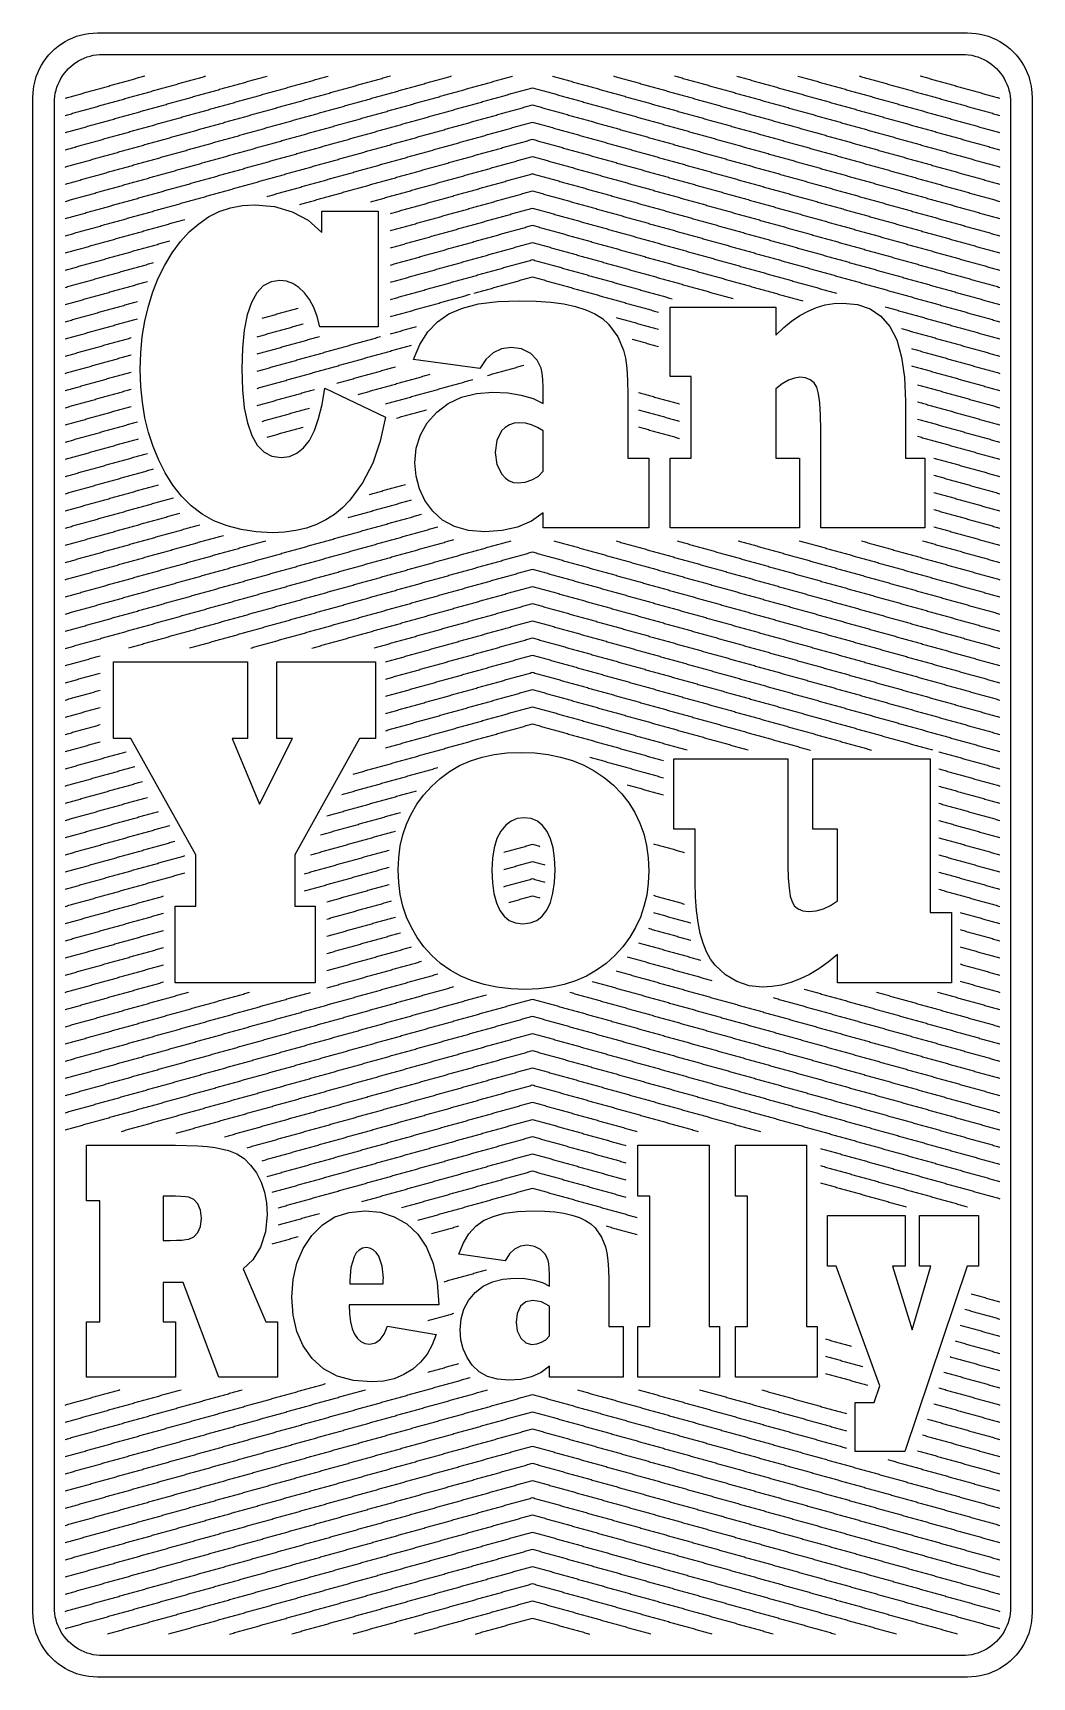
# Model space of a CAD drawing. Header units: millimetres. Extents: x 7 to 193, y 7 to 313.
import ezdxf

# ---------------------------------------------------------------- set-up
doc = ezdxf.new("R2010")
doc.units = ezdxf.units.MM
doc.layers.add('STUDY_GUIDES', color=7, linetype='Continuous')
doc.layers.add('STUDY_LETTER_BOUNDARY', color=7, linetype='Continuous')

msp = doc.modelspace()

# ---------------------------------------------------------------- linework, layer by layer
at = {"layer": 'STUDY_GUIDES'}
for points in [[(181, 313), (181.7848, 312.9743), (182.5663, 312.8973), (183.3411, 312.7694), (184.1058, 312.5911), (184.8573, 312.3632), (185.5922, 312.0866), (186.3075, 311.7625), (187, 311.3923), (187.6668, 310.9776), (188.3051, 310.5202), (188.9121, 310.0221), (189.4853, 309.4853), (190.0221, 308.9121), (190.5202, 308.3051), (190.9776, 307.6668), (191.3923, 307), (191.7625, 306.3075), (192.0866, 305.5922), (192.3632, 304.8573), (192.5911, 304.1058), (192.7694, 303.3411), (192.8973, 302.5663), (192.9743, 301.7848), (193, 301), (193, 19), (192.9743, 18.2152), (192.8973, 17.4337), (192.7694, 16.6589), (192.5911, 15.8942), (192.3632, 15.1427), (192.0866, 14.4078), (191.7625, 13.6925), (191.3923, 13), (190.9776, 12.3332), (190.5202, 11.6949), (190.0221, 11.0879), (189.4853, 10.5147), (188.9121, 9.9779), (188.3051, 9.4798), (187.6668, 9.0224), (187, 8.6077), (186.3075, 8.2375), (185.5922, 7.9134), (184.8573, 7.6368), (184.1058, 7.4089), (183.3411, 7.2306), (182.5663, 7.1027), (181.7848, 7.0257), (181, 7), (19, 7), (18.2152, 7.0257), (17.4337, 7.1027), (16.6589, 7.2306), (15.8942, 7.4089), (15.1427, 7.6368), (14.4078, 7.9134), (13.6925, 8.2375), (13, 8.6077), (12.3332, 9.0224), (11.6949, 9.4798), (11.0879, 9.9779), (10.5147, 10.5147), (9.9779, 11.0879), (9.4798, 11.6949), (9.0224, 12.3332), (8.6077, 13), (8.2375, 13.6925), (7.9134, 14.4078), (7.6368, 15.1427), (7.4089, 15.8942), (7.2306, 16.6589), (7.1027, 17.4337), (7.0257, 18.2152), (7, 19), (7, 301), (7.0257, 301.7848), (7.1027, 302.5663), (7.2306, 303.3411), (7.4089, 304.1058), (7.6368, 304.8573), (7.9134, 305.5922), (8.2375, 306.3075), (8.6077, 307), (9.0224, 307.6668), (9.4798, 308.3051), (9.9779, 308.9121), (10.5147, 309.4853), (11.0879, 310.0221), (11.6949, 310.5202), (12.3332, 310.9776), (13, 311.3923), (13.6925, 311.7625), (14.4078, 312.0866), (15.1427, 312.3632), (15.8942, 312.5911), (16.6589, 312.7694), (17.4337, 312.8973), (18.2152, 312.9743), (19, 313)], [(180, 309), (180.5886, 308.9807), (181.1747, 308.923), (181.7558, 308.8271), (182.3294, 308.6933), (182.893, 308.5224), (183.4442, 308.3149), (183.9806, 308.0719), (184.5, 307.7942), (185.0001, 307.4832), (185.4789, 307.1402), (185.9341, 306.7666), (186.364, 306.364), (186.7666, 305.9341), (187.1402, 305.4789), (187.4832, 305.0001), (187.7942, 304.5), (188.0719, 303.9806), (188.3149, 303.4442), (188.5224, 302.893), (188.6933, 302.3294), (188.8271, 301.7558), (188.923, 301.1747), (188.9807, 300.5886), (189, 300), (189, 20), (188.9807, 19.4114), (188.923, 18.8253), (188.8271, 18.2442), (188.6933, 17.6706), (188.5224, 17.107), (188.3149, 16.5558), (188.0719, 16.0194), (187.7942, 15.5), (187.4832, 14.9999), (187.1402, 14.5211), (186.7666, 14.0659), (186.364, 13.636), (185.9341, 13.2334), (185.4789, 12.8598), (185.0001, 12.5168), (184.5, 12.2058), (183.9806, 11.9281), (183.4442, 11.6851), (182.893, 11.4776), (182.3294, 11.3067), (181.7558, 11.1729), (181.1747, 11.077), (180.5886, 11.0193), (180, 11), (20, 11), (19.4114, 11.0193), (18.8253, 11.077), (18.2442, 11.1729), (17.6706, 11.3067), (17.107, 11.4776), (16.5558, 11.6851), (16.0194, 11.9281), (15.5, 12.2058), (14.9999, 12.5168), (14.5211, 12.8598), (14.0659, 13.2334), (13.636, 13.636), (13.2334, 14.0659), (12.8598, 14.5211), (12.5168, 14.9999), (12.2058, 15.5), (11.9281, 16.0194), (11.6851, 16.5558), (11.4776, 17.107), (11.3067, 17.6706), (11.1729, 18.2442), (11.077, 18.8253), (11.0193, 19.4114), (11, 20), (11, 300), (11.0193, 300.5886), (11.077, 301.1747), (11.1729, 301.7558), (11.3067, 302.3294), (11.4776, 302.893), (11.6851, 303.4442), (11.9281, 303.9806), (12.2058, 304.5), (12.5168, 305.0001), (12.8598, 305.4789), (13.2334, 305.9341), (13.636, 306.364), (14.0659, 306.7666), (14.5211, 307.1402), (14.9999, 307.4832), (15.5, 307.7942), (16.0194, 308.0719), (16.5558, 308.3149), (17.107, 308.5224), (17.6706, 308.6933), (18.2442, 308.8271), (18.8253, 308.923), (19.4114, 308.9807), (20, 309)]]:
    msp.add_lwpolyline(points, close=True, dxfattribs=at)
for points in [[(13, 300.84), (13.232, 300.905), (13.464, 300.9699), (13.696, 301.0349), (13.928, 301.0998), (14.16, 301.1648), (14.392, 301.2298), (14.624, 301.2947), (14.856, 301.3597), (15.088, 301.4246), (15.32, 301.4896), (15.552, 301.5546), (15.784, 301.6195), (16.016, 301.6845), (16.248, 301.7494), (16.48, 301.8144), (16.712, 301.8794), (16.944, 301.9443), (17.176, 302.0093), (17.408, 302.0742), (17.64, 302.1392), (17.872, 302.2042), (18.104, 302.2691), (18.336, 302.3341), (18.568, 302.399), (18.8, 302.464), (19.032, 302.529), (19.264, 302.5939), (19.496, 302.6589), (19.728, 302.7238), (19.96, 302.7888), (20.192, 302.8538), (20.424, 302.9187), (20.656, 302.9837), (20.888, 303.0486), (21.12, 303.1136), (21.352, 303.1786), (21.584, 303.2435), (21.816, 303.3085), (22.048, 303.3734), (22.28, 303.4384), (22.512, 303.5034), (22.744, 303.5683), (22.976, 303.6333), (23.208, 303.6982), (23.44, 303.7632), (23.672, 303.8282), (23.904, 303.8931), (24.136, 303.9581), (24.368, 304.023), (24.6, 304.088), (24.832, 304.153), (25.064, 304.2179), (25.296, 304.2829), (25.528, 304.3478), (25.76, 304.4128), (25.992, 304.4778), (26.224, 304.5427), (26.456, 304.6077), (26.688, 304.6726), (26.92, 304.7376), (27.152, 304.8026), (27.384, 304.8675), (27.616, 304.9325), (27.848, 304.9974)], [(13, 288.04), (13.232, 288.105), (13.464, 288.1699), (13.696, 288.2349), (13.928, 288.2998), (14.16, 288.3648), (14.392, 288.4298), (14.624, 288.4947), (14.856, 288.5597), (15.088, 288.6246), (15.32, 288.6896), (15.552, 288.7546), (15.784, 288.8195), (16.016, 288.8845), (16.248, 288.9494), (16.48, 289.0144), (16.712, 289.0794), (16.944, 289.1443), (17.176, 289.2093), (17.408, 289.2742), (17.64, 289.3392), (17.872, 289.4042), (18.104, 289.4691), (18.336, 289.5341), (18.568, 289.599), (18.8, 289.664), (19.032, 289.729), (19.264, 289.7939), (19.496, 289.8589), (19.728, 289.9238), (19.96, 289.9888), (20.192, 290.0538), (20.424, 290.1187), (20.656, 290.1837), (20.888, 290.2486), (21.12, 290.3136), (21.352, 290.3786), (21.584, 290.4435), (21.816, 290.5085), (22.048, 290.5734), (22.28, 290.6384), (22.512, 290.7034), (22.744, 290.7683), (22.976, 290.8333), (23.208, 290.8982), (23.44, 290.9632), (23.672, 291.0282), (23.904, 291.0931), (24.136, 291.1581), (24.368, 291.223), (24.6, 291.288), (24.832, 291.353), (25.064, 291.4179), (25.296, 291.4829), (25.528, 291.5478), (25.76, 291.6128), (25.992, 291.6778), (26.224, 291.7427), (26.456, 291.8077), (26.688, 291.8726), (26.92, 291.9376), (27.152, 292.0026), (27.384, 292.0675), (27.616, 292.1325), (27.848, 292.1974), (28.08, 292.2624), (28.312, 292.3274), (28.544, 292.3923), (28.776, 292.4573), (29.008, 292.5222), (29.24, 292.5872), (29.472, 292.6522), (29.704, 292.7171), (29.936, 292.7821), (30.168, 292.847), (30.4, 292.912), (30.632, 292.977), (30.864, 293.0419), (31.096, 293.1069), (31.328, 293.1718), (31.56, 293.2368), (31.792, 293.3018), (32.024, 293.3667), (32.256, 293.4317), (32.488, 293.4966), (32.72, 293.5616), (32.952, 293.6266), (33.184, 293.6915), (33.416, 293.7565), (33.648, 293.8214), (33.88, 293.8864), (34.112, 293.9514), (34.344, 294.0163), (34.576, 294.0813), (34.808, 294.1462), (35.04, 294.2112), (35.272, 294.2762), (35.504, 294.3411), (35.736, 294.4061), (35.968, 294.471), (36.2, 294.536), (36.432, 294.601), (36.664, 294.6659), (36.896, 294.7309), (37.128, 294.7958), (37.36, 294.8608), (37.592, 294.9258), (37.824, 294.9907), (38.056, 295.0557), (38.288, 295.1206), (38.52, 295.1856), (38.752, 295.2506), (38.984, 295.3155), (39.216, 295.3805), (39.448, 295.4454), (39.68, 295.5104), (39.912, 295.5754), (40.144, 295.6403), (40.376, 295.7053), (40.608, 295.7702), (40.84, 295.8352), (41.072, 295.9002), (41.304, 295.9651), (41.536, 296.0301), (41.768, 296.095), (42, 296.16), (42.232, 296.225), (42.464, 296.2899), (42.696, 296.3549), (42.928, 296.4198), (43.16, 296.4848), (43.392, 296.5498), (43.624, 296.6147), (43.856, 296.6797), (44.088, 296.7446), (44.32, 296.8096), (44.552, 296.8746), (44.784, 296.9395), (45.016, 297.0045), (45.248, 297.0694), (45.48, 297.1344), (45.712, 297.1994), (45.944, 297.2643), (46.176, 297.3293), (46.408, 297.3942), (46.64, 297.4592), (46.872, 297.5242), (47.104, 297.5891), (47.336, 297.6541), (47.568, 297.719), (47.8, 297.784), (48.032, 297.849), (48.264, 297.9139), (48.496, 297.9789), (48.728, 298.0438), (48.96, 298.1088), (49.192, 298.1738), (49.424, 298.2387), (49.656, 298.3037), (49.888, 298.3686), (50.12, 298.4336), (50.352, 298.4986), (50.584, 298.5635), (50.816, 298.6285), (51.048, 298.6934), (51.28, 298.7584), (51.512, 298.8234), (51.744, 298.8883), (51.976, 298.9533), (52.208, 299.0182), (52.44, 299.0832), (52.672, 299.1482), (52.904, 299.2131), (53.136, 299.2781), (53.368, 299.343), (53.6, 299.408), (53.832, 299.473), (54.064, 299.5379), (54.296, 299.6029), (54.528, 299.6678), (54.76, 299.7328), (54.992, 299.7978), (55.224, 299.8627), (55.456, 299.9277), (55.688, 299.9926), (55.92, 300.0576), (56.152, 300.1226), (56.384, 300.1875), (56.616, 300.2525), (56.848, 300.3174), (57.08, 300.3824), (57.312, 300.4474), (57.544, 300.5123), (57.776, 300.5773), (58.008, 300.6422), (58.24, 300.7072), (58.472, 300.7722), (58.704, 300.8371), (58.936, 300.9021), (59.168, 300.967), (59.4, 301.032), (59.632, 301.097), (59.864, 301.1619), (60.096, 301.2269), (60.328, 301.2918), (60.56, 301.3568), (60.792, 301.4218), (61.024, 301.4867), (61.256, 301.5517), (61.488, 301.6166), (61.72, 301.6816), (61.952, 301.7466), (62.184, 301.8115), (62.416, 301.8765), (62.648, 301.9414), (62.88, 302.0064), (63.112, 302.0714), (63.344, 302.1363), (63.576, 302.2013), (63.808, 302.2662), (64.04, 302.3312), (64.272, 302.3962), (64.504, 302.4611), (64.736, 302.5261), (64.968, 302.591), (65.2, 302.656), (65.432, 302.721), (65.664, 302.7859), (65.896, 302.8509), (66.128, 302.9158), (66.36, 302.9808), (66.592, 303.0458), (66.824, 303.1107), (67.056, 303.1757), (67.288, 303.2406), (67.52, 303.3056), (67.752, 303.3706), (67.984, 303.4355), (68.216, 303.5005), (68.448, 303.5654), (68.68, 303.6304), (68.912, 303.6954), (69.144, 303.7603), (69.376, 303.8253), (69.608, 303.8902), (69.84, 303.9552), (70.072, 304.0202), (70.304, 304.0851), (70.536, 304.1501), (70.768, 304.215), (71, 304.28), (71.232, 304.345), (71.464, 304.4099), (71.696, 304.4749), (71.928, 304.5398), (72.16, 304.6048), (72.392, 304.6698), (72.624, 304.7347), (72.856, 304.7997), (73.088, 304.8646), (73.32, 304.9296), (73.552, 304.9946)], [(13, 297.64), (13.232, 297.705), (13.464, 297.7699), (13.696, 297.8349), (13.928, 297.8998), (14.16, 297.9648), (14.392, 298.0298), (14.624, 298.0947), (14.856, 298.1597), (15.088, 298.2246), (15.32, 298.2896), (15.552, 298.3546), (15.784, 298.4195), (16.016, 298.4845), (16.248, 298.5494), (16.48, 298.6144), (16.712, 298.6794), (16.944, 298.7443), (17.176, 298.8093), (17.408, 298.8742), (17.64, 298.9392), (17.872, 299.0042), (18.104, 299.0691), (18.336, 299.1341), (18.568, 299.199), (18.8, 299.264), (19.032, 299.329), (19.264, 299.3939), (19.496, 299.4589), (19.728, 299.5238), (19.96, 299.5888), (20.192, 299.6538), (20.424, 299.7187), (20.656, 299.7837), (20.888, 299.8486), (21.12, 299.9136), (21.352, 299.9786), (21.584, 300.0435), (21.816, 300.1085), (22.048, 300.1734), (22.28, 300.2384), (22.512, 300.3034), (22.744, 300.3683), (22.976, 300.4333), (23.208, 300.4982), (23.44, 300.5632), (23.672, 300.6282), (23.904, 300.6931), (24.136, 300.7581), (24.368, 300.823), (24.6, 300.888), (24.832, 300.953), (25.064, 301.0179), (25.296, 301.0829), (25.528, 301.1478), (25.76, 301.2128), (25.992, 301.2778), (26.224, 301.3427), (26.456, 301.4077), (26.688, 301.4726), (26.92, 301.5376), (27.152, 301.6026), (27.384, 301.6675), (27.616, 301.7325), (27.848, 301.7974), (28.08, 301.8624), (28.312, 301.9274), (28.544, 301.9923), (28.776, 302.0573), (29.008, 302.1222), (29.24, 302.1872), (29.472, 302.2522), (29.704, 302.3171), (29.936, 302.3821), (30.168, 302.447), (30.4, 302.512), (30.632, 302.577), (30.864, 302.6419), (31.096, 302.7069), (31.328, 302.7718), (31.56, 302.8368), (31.792, 302.9018), (32.024, 302.9667), (32.256, 303.0317), (32.488, 303.0966), (32.72, 303.1616), (32.952, 303.2266), (33.184, 303.2915), (33.416, 303.3565), (33.648, 303.4214), (33.88, 303.4864), (34.112, 303.5514), (34.344, 303.6163), (34.576, 303.6813), (34.808, 303.7462), (35.04, 303.8112), (35.272, 303.8762), (35.504, 303.9411), (35.736, 304.0061), (35.968, 304.071), (36.2, 304.136), (36.432, 304.201), (36.664, 304.2659), (36.896, 304.3309), (37.128, 304.3958), (37.36, 304.4608), (37.592, 304.5258), (37.824, 304.5907), (38.056, 304.6557), (38.288, 304.7206), (38.52, 304.7856), (38.752, 304.8506), (38.984, 304.9155), (39.216, 304.9805)], [(13, 284.84), (13.232, 284.905), (13.464, 284.9699), (13.696, 285.0349), (13.928, 285.0998), (14.16, 285.1648), (14.392, 285.2298), (14.624, 285.2947), (14.856, 285.3597), (15.088, 285.4246), (15.32, 285.4896), (15.552, 285.5546), (15.784, 285.6195), (16.016, 285.6845), (16.248, 285.7494), (16.48, 285.8144), (16.712, 285.8794), (16.944, 285.9443), (17.176, 286.0093), (17.408, 286.0742), (17.64, 286.1392), (17.872, 286.2042), (18.104, 286.2691), (18.336, 286.3341), (18.568, 286.399), (18.8, 286.464), (19.032, 286.529), (19.264, 286.5939), (19.496, 286.6589), (19.728, 286.7238), (19.96, 286.7888), (20.192, 286.8538), (20.424, 286.9187), (20.656, 286.9837), (20.888, 287.0486), (21.12, 287.1136), (21.352, 287.1786), (21.584, 287.2435), (21.816, 287.3085), (22.048, 287.3734), (22.28, 287.4384), (22.512, 287.5034), (22.744, 287.5683), (22.976, 287.6333), (23.208, 287.6982), (23.44, 287.7632), (23.672, 287.8282), (23.904, 287.8931), (24.136, 287.9581), (24.368, 288.023), (24.6, 288.088), (24.832, 288.153), (25.064, 288.2179), (25.296, 288.2829), (25.528, 288.3478), (25.76, 288.4128), (25.992, 288.4778), (26.224, 288.5427), (26.456, 288.6077), (26.688, 288.6726), (26.92, 288.7376), (27.152, 288.8026), (27.384, 288.8675), (27.616, 288.9325), (27.848, 288.9974), (28.08, 289.0624), (28.312, 289.1274), (28.544, 289.1923), (28.776, 289.2573), (29.008, 289.3222), (29.24, 289.3872), (29.472, 289.4522), (29.704, 289.5171), (29.936, 289.5821), (30.168, 289.647), (30.4, 289.712), (30.632, 289.777), (30.864, 289.8419), (31.096, 289.9069), (31.328, 289.9718), (31.56, 290.0368), (31.792, 290.1018), (32.024, 290.1667), (32.256, 290.2317), (32.488, 290.2966), (32.72, 290.3616), (32.952, 290.4266), (33.184, 290.4915), (33.416, 290.5565), (33.648, 290.6214), (33.88, 290.6864), (34.112, 290.7514), (34.344, 290.8163), (34.576, 290.8813), (34.808, 290.9462), (35.04, 291.0112), (35.272, 291.0762), (35.504, 291.1411), (35.736, 291.2061), (35.968, 291.271), (36.2, 291.336), (36.432, 291.401), (36.664, 291.4659), (36.896, 291.5309), (37.128, 291.5958), (37.36, 291.6608), (37.592, 291.7258), (37.824, 291.7907), (38.056, 291.8557), (38.288, 291.9206), (38.52, 291.9856), (38.752, 292.0506), (38.984, 292.1155), (39.216, 292.1805), (39.448, 292.2454), (39.68, 292.3104), (39.912, 292.3754), (40.144, 292.4403), (40.376, 292.5053), (40.608, 292.5702), (40.84, 292.6352), (41.072, 292.7002), (41.304, 292.7651), (41.536, 292.8301), (41.768, 292.895), (42, 292.96), (42.232, 293.025), (42.464, 293.0899), (42.696, 293.1549), (42.928, 293.2198), (43.16, 293.2848), (43.392, 293.3498), (43.624, 293.4147), (43.856, 293.4797), (44.088, 293.5446), (44.32, 293.6096), (44.552, 293.6746), (44.784, 293.7395), (45.016, 293.8045), (45.248, 293.8694), (45.48, 293.9344), (45.712, 293.9994), (45.944, 294.0643), (46.176, 294.1293), (46.408, 294.1942), (46.64, 294.2592), (46.872, 294.3242), (47.104, 294.3891), (47.336, 294.4541), (47.568, 294.519), (47.8, 294.584), (48.032, 294.649), (48.264, 294.7139), (48.496, 294.7789), (48.728, 294.8438), (48.96, 294.9088), (49.192, 294.9738), (49.424, 295.0387), (49.656, 295.1037), (49.888, 295.1686), (50.12, 295.2336), (50.352, 295.2986), (50.584, 295.3635), (50.816, 295.4285), (51.048, 295.4934), (51.28, 295.5584), (51.512, 295.6234), (51.744, 295.6883), (51.976, 295.7533), (52.208, 295.8182), (52.44, 295.8832), (52.672, 295.9482), (52.904, 296.0131), (53.136, 296.0781), (53.368, 296.143), (53.6, 296.208), (53.832, 296.273), (54.064, 296.3379), (54.296, 296.4029), (54.528, 296.4678), (54.76, 296.5328), (54.992, 296.5978), (55.224, 296.6627), (55.456, 296.7277), (55.688, 296.7926), (55.92, 296.8576), (56.152, 296.9226), (56.384, 296.9875), (56.616, 297.0525), (56.848, 297.1174), (57.08, 297.1824), (57.312, 297.2474), (57.544, 297.3123), (57.776, 297.3773), (58.008, 297.4422), (58.24, 297.5072), (58.472, 297.5722), (58.704, 297.6371), (58.936, 297.7021), (59.168, 297.767), (59.4, 297.832), (59.632, 297.897), (59.864, 297.9619), (60.096, 298.0269), (60.328, 298.0918), (60.56, 298.1568), (60.792, 298.2218), (61.024, 298.2867), (61.256, 298.3517), (61.488, 298.4166), (61.72, 298.4816), (61.952, 298.5466), (62.184, 298.6115), (62.416, 298.6765), (62.648, 298.7414), (62.88, 298.8064), (63.112, 298.8714), (63.344, 298.9363), (63.576, 299.0013), (63.808, 299.0662), (64.04, 299.1312), (64.272, 299.1962), (64.504, 299.2611), (64.736, 299.3261), (64.968, 299.391), (65.2, 299.456), (65.432, 299.521), (65.664, 299.5859), (65.896, 299.6509), (66.128, 299.7158), (66.36, 299.7808), (66.592, 299.8458), (66.824, 299.9107), (67.056, 299.9757), (67.288, 300.0406), (67.52, 300.1056), (67.752, 300.1706), (67.984, 300.2355), (68.216, 300.3005), (68.448, 300.3654), (68.68, 300.4304), (68.912, 300.4954), (69.144, 300.5603), (69.376, 300.6253), (69.608, 300.6902), (69.84, 300.7552), (70.072, 300.8202), (70.304, 300.8851), (70.536, 300.9501), (70.768, 301.015), (71, 301.08), (71.232, 301.145), (71.464, 301.2099), (71.696, 301.2749), (71.928, 301.3398), (72.16, 301.4048), (72.392, 301.4698), (72.624, 301.5347), (72.856, 301.5997), (73.088, 301.6646), (73.32, 301.7296), (73.552, 301.7946), (73.784, 301.8595), (74.016, 301.9245), (74.248, 301.9894), (74.48, 302.0544), (74.712, 302.1194), (74.944, 302.1843), (75.176, 302.2493), (75.408, 302.3142), (75.64, 302.3792), (75.872, 302.4442), (76.104, 302.5091), (76.336, 302.5741), (76.568, 302.639), (76.8, 302.704), (77.032, 302.769), (77.264, 302.8339), (77.496, 302.8989), (77.728, 302.9638), (77.96, 303.0288), (78.192, 303.0938), (78.424, 303.1587), (78.656, 303.2237), (78.888, 303.2886), (79.12, 303.3536), (79.352, 303.4186), (79.584, 303.4835), (79.816, 303.5485), (80.048, 303.6134), (80.28, 303.6784), (80.512, 303.7434), (80.744, 303.8083), (80.976, 303.8733), (81.208, 303.9382), (81.44, 304.0032), (81.672, 304.0682), (81.904, 304.1331), (82.136, 304.1981), (82.368, 304.263), (82.6, 304.328), (82.832, 304.393), (83.064, 304.4579), (83.296, 304.5229), (83.528, 304.5878), (83.76, 304.6528), (83.992, 304.7178), (84.224, 304.7827), (84.456, 304.8477), (84.688, 304.9126), (84.92, 304.9776)], [(13, 294.44), (13.232, 294.505), (13.464, 294.5699), (13.696, 294.6349), (13.928, 294.6998), (14.16, 294.7648), (14.392, 294.8298), (14.624, 294.8947), (14.856, 294.9597), (15.088, 295.0246), (15.32, 295.0896), (15.552, 295.1546), (15.784, 295.2195), (16.016, 295.2845), (16.248, 295.3494), (16.48, 295.4144), (16.712, 295.4794), (16.944, 295.5443), (17.176, 295.6093), (17.408, 295.6742), (17.64, 295.7392), (17.872, 295.8042), (18.104, 295.8691), (18.336, 295.9341), (18.568, 295.999), (18.8, 296.064), (19.032, 296.129), (19.264, 296.1939), (19.496, 296.2589), (19.728, 296.3238), (19.96, 296.3888), (20.192, 296.4538), (20.424, 296.5187), (20.656, 296.5837), (20.888, 296.6486), (21.12, 296.7136), (21.352, 296.7786), (21.584, 296.8435), (21.816, 296.9085), (22.048, 296.9734), (22.28, 297.0384), (22.512, 297.1034), (22.744, 297.1683), (22.976, 297.2333), (23.208, 297.2982), (23.44, 297.3632), (23.672, 297.4282), (23.904, 297.4931), (24.136, 297.5581), (24.368, 297.623), (24.6, 297.688), (24.832, 297.753), (25.064, 297.8179), (25.296, 297.8829), (25.528, 297.9478), (25.76, 298.0128), (25.992, 298.0778), (26.224, 298.1427), (26.456, 298.2077), (26.688, 298.2726), (26.92, 298.3376), (27.152, 298.4026), (27.384, 298.4675), (27.616, 298.5325), (27.848, 298.5974), (28.08, 298.6624), (28.312, 298.7274), (28.544, 298.7923), (28.776, 298.8573), (29.008, 298.9222), (29.24, 298.9872), (29.472, 299.0522), (29.704, 299.1171), (29.936, 299.1821), (30.168, 299.247), (30.4, 299.312), (30.632, 299.377), (30.864, 299.4419), (31.096, 299.5069), (31.328, 299.5718), (31.56, 299.6368), (31.792, 299.7018), (32.024, 299.7667), (32.256, 299.8317), (32.488, 299.8966), (32.72, 299.9616), (32.952, 300.0266), (33.184, 300.0915), (33.416, 300.1565), (33.648, 300.2214), (33.88, 300.2864), (34.112, 300.3514), (34.344, 300.4163), (34.576, 300.4813), (34.808, 300.5462), (35.04, 300.6112), (35.272, 300.6762), (35.504, 300.7411), (35.736, 300.8061), (35.968, 300.871), (36.2, 300.936), (36.432, 301.001), (36.664, 301.0659), (36.896, 301.1309), (37.128, 301.1958), (37.36, 301.2608), (37.592, 301.3258), (37.824, 301.3907), (38.056, 301.4557), (38.288, 301.5206), (38.52, 301.5856), (38.752, 301.6506), (38.984, 301.7155), (39.216, 301.7805), (39.448, 301.8454), (39.68, 301.9104), (39.912, 301.9754), (40.144, 302.0403), (40.376, 302.1053), (40.608, 302.1702), (40.84, 302.2352), (41.072, 302.3002), (41.304, 302.3651), (41.536, 302.4301), (41.768, 302.495), (42, 302.56), (42.232, 302.625), (42.464, 302.6899), (42.696, 302.7549), (42.928, 302.8198), (43.16, 302.8848), (43.392, 302.9498), (43.624, 303.0147), (43.856, 303.0797), (44.088, 303.1446), (44.32, 303.2096), (44.552, 303.2746), (44.784, 303.3395), (45.016, 303.4045), (45.248, 303.4694), (45.48, 303.5344), (45.712, 303.5994), (45.944, 303.6643), (46.176, 303.7293), (46.408, 303.7942), (46.64, 303.8592), (46.872, 303.9242), (47.104, 303.9891), (47.336, 304.0541), (47.568, 304.119), (47.8, 304.184), (48.032, 304.249), (48.264, 304.3139), (48.496, 304.3789), (48.728, 304.4438), (48.96, 304.5088), (49.192, 304.5738), (49.424, 304.6387), (49.656, 304.7037), (49.888, 304.7686), (50.12, 304.8336), (50.352, 304.8986), (50.584, 304.9635)], [(13, 281.64), (13.232, 281.705), (13.464, 281.7699), (13.696, 281.8349), (13.928, 281.8998), (14.16, 281.9648), (14.392, 282.0298), (14.624, 282.0947), (14.856, 282.1597), (15.088, 282.2246), (15.32, 282.2896), (15.552, 282.3546), (15.784, 282.4195), (16.016, 282.4845), (16.248, 282.5494), (16.48, 282.6144), (16.712, 282.6794), (16.944, 282.7443), (17.176, 282.8093), (17.408, 282.8742), (17.64, 282.9392), (17.872, 283.0042), (18.104, 283.0691), (18.336, 283.1341), (18.568, 283.199), (18.8, 283.264), (19.032, 283.329), (19.264, 283.3939), (19.496, 283.4589), (19.728, 283.5238), (19.96, 283.5888), (20.192, 283.6538), (20.424, 283.7187), (20.656, 283.7837), (20.888, 283.8486), (21.12, 283.9136), (21.352, 283.9786), (21.584, 284.0435), (21.816, 284.1085), (22.048, 284.1734), (22.28, 284.2384), (22.512, 284.3034), (22.744, 284.3683), (22.976, 284.4333), (23.208, 284.4982), (23.44, 284.5632), (23.672, 284.6282), (23.904, 284.6931), (24.136, 284.7581), (24.368, 284.823), (24.6, 284.888), (24.832, 284.953), (25.064, 285.0179), (25.296, 285.0829), (25.528, 285.1478), (25.76, 285.2128), (25.992, 285.2778), (26.224, 285.3427), (26.456, 285.4077), (26.688, 285.4726), (26.92, 285.5376), (27.152, 285.6026), (27.384, 285.6675), (27.616, 285.7325), (27.848, 285.7974), (28.08, 285.8624), (28.312, 285.9274), (28.544, 285.9923), (28.776, 286.0573), (29.008, 286.1222), (29.24, 286.1872), (29.472, 286.2522), (29.704, 286.3171), (29.936, 286.3821), (30.168, 286.447), (30.4, 286.512), (30.632, 286.577), (30.864, 286.6419), (31.096, 286.7069), (31.328, 286.7718), (31.56, 286.8368), (31.792, 286.9018), (32.024, 286.9667), (32.256, 287.0317), (32.488, 287.0966), (32.72, 287.1616), (32.952, 287.2266), (33.184, 287.2915), (33.416, 287.3565), (33.648, 287.4214), (33.88, 287.4864), (34.112, 287.5514), (34.344, 287.6163), (34.576, 287.6813), (34.808, 287.7462), (35.04, 287.8112), (35.272, 287.8762), (35.504, 287.9411), (35.736, 288.0061), (35.968, 288.071), (36.2, 288.136), (36.432, 288.201), (36.664, 288.2659), (36.896, 288.3309), (37.128, 288.3958), (37.36, 288.4608), (37.592, 288.5258), (37.824, 288.5907), (38.056, 288.6557), (38.288, 288.7206), (38.52, 288.7856), (38.752, 288.8506), (38.984, 288.9155), (39.216, 288.9805), (39.448, 289.0454), (39.68, 289.1104), (39.912, 289.1754), (40.144, 289.2403), (40.376, 289.3053), (40.608, 289.3702), (40.84, 289.4352), (41.072, 289.5002), (41.304, 289.5651), (41.536, 289.6301), (41.768, 289.695), (42, 289.76), (42.232, 289.825), (42.464, 289.8899), (42.696, 289.9549), (42.928, 290.0198), (43.16, 290.0848), (43.392, 290.1498), (43.624, 290.2147), (43.856, 290.2797), (44.088, 290.3446), (44.32, 290.4096), (44.552, 290.4746), (44.784, 290.5395), (45.016, 290.6045), (45.248, 290.6694), (45.48, 290.7344), (45.712, 290.7994), (45.944, 290.8643), (46.176, 290.9293), (46.408, 290.9942), (46.64, 291.0592), (46.872, 291.1242), (47.104, 291.1891), (47.336, 291.2541), (47.568, 291.319), (47.8, 291.384), (48.032, 291.449), (48.264, 291.5139), (48.496, 291.5789), (48.728, 291.6438), (48.96, 291.7088), (49.192, 291.7738), (49.424, 291.8387), (49.656, 291.9037), (49.888, 291.9686), (50.12, 292.0336), (50.352, 292.0986), (50.584, 292.1635), (50.816, 292.2285), (51.048, 292.2934), (51.28, 292.3584), (51.512, 292.4234), (51.744, 292.4883), (51.976, 292.5533), (52.208, 292.6182), (52.44, 292.6832), (52.672, 292.7482), (52.904, 292.8131), (53.136, 292.8781), (53.368, 292.943), (53.6, 293.008), (53.832, 293.073), (54.064, 293.1379), (54.296, 293.2029), (54.528, 293.2678), (54.76, 293.3328), (54.992, 293.3978), (55.224, 293.4627), (55.456, 293.5277), (55.688, 293.5926), (55.92, 293.6576), (56.152, 293.7226), (56.384, 293.7875), (56.616, 293.8525), (56.848, 293.9174), (57.08, 293.9824), (57.312, 294.0474), (57.544, 294.1123), (57.776, 294.1773), (58.008, 294.2422), (58.24, 294.3072), (58.472, 294.3722), (58.704, 294.4371), (58.936, 294.5021), (59.168, 294.567), (59.4, 294.632), (59.632, 294.697), (59.864, 294.7619), (60.096, 294.8269), (60.328, 294.8918), (60.56, 294.9568), (60.792, 295.0218), (61.024, 295.0867), (61.256, 295.1517), (61.488, 295.2166), (61.72, 295.2816), (61.952, 295.3466), (62.184, 295.4115), (62.416, 295.4765), (62.648, 295.5414), (62.88, 295.6064), (63.112, 295.6714), (63.344, 295.7363), (63.576, 295.8013), (63.808, 295.8662), (64.04, 295.9312), (64.272, 295.9962), (64.504, 296.0611), (64.736, 296.1261), (64.968, 296.191), (65.2, 296.256), (65.432, 296.321), (65.664, 296.3859), (65.896, 296.4509), (66.128, 296.5158), (66.36, 296.5808), (66.592, 296.6458), (66.824, 296.7107), (67.056, 296.7757), (67.288, 296.8406), (67.52, 296.9056), (67.752, 296.9706), (67.984, 297.0355), (68.216, 297.1005), (68.448, 297.1654), (68.68, 297.2304), (68.912, 297.2954), (69.144, 297.3603), (69.376, 297.4253), (69.608, 297.4902), (69.84, 297.5552), (70.072, 297.6202), (70.304, 297.6851), (70.536, 297.7501), (70.768, 297.815), (71, 297.88), (71.232, 297.945), (71.464, 298.0099), (71.696, 298.0749), (71.928, 298.1398), (72.16, 298.2048), (72.392, 298.2698), (72.624, 298.3347), (72.856, 298.3997), (73.088, 298.4646), (73.32, 298.5296), (73.552, 298.5946), (73.784, 298.6595), (74.016, 298.7245), (74.248, 298.7894), (74.48, 298.8544), (74.712, 298.9194), (74.944, 298.9843), (75.176, 299.0493), (75.408, 299.1142), (75.64, 299.1792), (75.872, 299.2442), (76.104, 299.3091), (76.336, 299.3741), (76.568, 299.439), (76.8, 299.504), (77.032, 299.569), (77.264, 299.6339), (77.496, 299.6989), (77.728, 299.7638), (77.96, 299.8288), (78.192, 299.8938), (78.424, 299.9587), (78.656, 300.0237), (78.888, 300.0886), (79.12, 300.1536), (79.352, 300.2186), (79.584, 300.2835), (79.816, 300.3485), (80.048, 300.4134), (80.28, 300.4784), (80.512, 300.5434), (80.744, 300.6083), (80.976, 300.6733), (81.208, 300.7382), (81.44, 300.8032), (81.672, 300.8682), (81.904, 300.9331), (82.136, 300.9981), (82.368, 301.063), (82.6, 301.128), (82.832, 301.193), (83.064, 301.2579), (83.296, 301.3229), (83.528, 301.3878), (83.76, 301.4528), (83.992, 301.5178), (84.224, 301.5827), (84.456, 301.6477), (84.688, 301.7126), (84.92, 301.7776), (85.152, 301.8426), (85.384, 301.9075), (85.616, 301.9725), (85.848, 302.0374), (86.08, 302.1024), (86.312, 302.1674), (86.544, 302.2323), (86.776, 302.2973), (87.008, 302.3622), (87.24, 302.4272), (87.472, 302.4922), (87.704, 302.5571), (87.936, 302.6221), (88.168, 302.687), (88.4, 302.752), (88.632, 302.817), (88.864, 302.8819), (89.096, 302.9469), (89.328, 303.0118), (89.56, 303.0768), (89.792, 303.1418), (90.024, 303.2067), (90.256, 303.2717), (90.488, 303.3366), (90.72, 303.4016), (90.952, 303.4666), (91.184, 303.5315), (91.416, 303.5965), (91.648, 303.6614), (91.88, 303.7264), (92.112, 303.7914), (92.344, 303.8563), (92.576, 303.9213), (92.808, 303.9862), (93.04, 304.0512), (93.272, 304.1162), (93.504, 304.1811), (93.736, 304.2461), (93.968, 304.311), (94.2, 304.376), (94.432, 304.441), (94.664, 304.5059), (94.896, 304.5709), (95.128, 304.6358), (95.36, 304.7008), (95.592, 304.7658), (95.824, 304.8307), (96.056, 304.8957), (96.288, 304.9606)], [(13, 291.24), (13.232, 291.305), (13.464, 291.3699), (13.696, 291.4349), (13.928, 291.4998), (14.16, 291.5648), (14.392, 291.6298), (14.624, 291.6947), (14.856, 291.7597), (15.088, 291.8246), (15.32, 291.8896), (15.552, 291.9546), (15.784, 292.0195), (16.016, 292.0845), (16.248, 292.1494), (16.48, 292.2144), (16.712, 292.2794), (16.944, 292.3443), (17.176, 292.4093), (17.408, 292.4742), (17.64, 292.5392), (17.872, 292.6042), (18.104, 292.6691), (18.336, 292.7341), (18.568, 292.799), (18.8, 292.864), (19.032, 292.929), (19.264, 292.9939), (19.496, 293.0589), (19.728, 293.1238), (19.96, 293.1888), (20.192, 293.2538), (20.424, 293.3187), (20.656, 293.3837), (20.888, 293.4486), (21.12, 293.5136), (21.352, 293.5786), (21.584, 293.6435), (21.816, 293.7085), (22.048, 293.7734), (22.28, 293.8384), (22.512, 293.9034), (22.744, 293.9683), (22.976, 294.0333), (23.208, 294.0982), (23.44, 294.1632), (23.672, 294.2282), (23.904, 294.2931), (24.136, 294.3581), (24.368, 294.423), (24.6, 294.488), (24.832, 294.553), (25.064, 294.6179), (25.296, 294.6829), (25.528, 294.7478), (25.76, 294.8128), (25.992, 294.8778), (26.224, 294.9427), (26.456, 295.0077), (26.688, 295.0726), (26.92, 295.1376), (27.152, 295.2026), (27.384, 295.2675), (27.616, 295.3325), (27.848, 295.3974), (28.08, 295.4624), (28.312, 295.5274), (28.544, 295.5923), (28.776, 295.6573), (29.008, 295.7222), (29.24, 295.7872), (29.472, 295.8522), (29.704, 295.9171), (29.936, 295.9821), (30.168, 296.047), (30.4, 296.112), (30.632, 296.177), (30.864, 296.2419), (31.096, 296.3069), (31.328, 296.3718), (31.56, 296.4368), (31.792, 296.5018), (32.024, 296.5667), (32.256, 296.6317), (32.488, 296.6966), (32.72, 296.7616), (32.952, 296.8266), (33.184, 296.8915), (33.416, 296.9565), (33.648, 297.0214), (33.88, 297.0864), (34.112, 297.1514), (34.344, 297.2163), (34.576, 297.2813), (34.808, 297.3462), (35.04, 297.4112), (35.272, 297.4762), (35.504, 297.5411), (35.736, 297.6061), (35.968, 297.671), (36.2, 297.736), (36.432, 297.801), (36.664, 297.8659), (36.896, 297.9309), (37.128, 297.9958), (37.36, 298.0608), (37.592, 298.1258), (37.824, 298.1907), (38.056, 298.2557), (38.288, 298.3206), (38.52, 298.3856), (38.752, 298.4506), (38.984, 298.5155), (39.216, 298.5805), (39.448, 298.6454), (39.68, 298.7104), (39.912, 298.7754), (40.144, 298.8403), (40.376, 298.9053), (40.608, 298.9702), (40.84, 299.0352), (41.072, 299.1002), (41.304, 299.1651), (41.536, 299.2301), (41.768, 299.295), (42, 299.36), (42.232, 299.425), (42.464, 299.4899), (42.696, 299.5549), (42.928, 299.6198), (43.16, 299.6848), (43.392, 299.7498), (43.624, 299.8147), (43.856, 299.8797), (44.088, 299.9446), (44.32, 300.0096), (44.552, 300.0746), (44.784, 300.1395), (45.016, 300.2045), (45.248, 300.2694), (45.48, 300.3344), (45.712, 300.3994), (45.944, 300.4643), (46.176, 300.5293), (46.408, 300.5942), (46.64, 300.6592), (46.872, 300.7242), (47.104, 300.7891), (47.336, 300.8541), (47.568, 300.919), (47.8, 300.984), (48.032, 301.049), (48.264, 301.1139), (48.496, 301.1789), (48.728, 301.2438), (48.96, 301.3088), (49.192, 301.3738), (49.424, 301.4387), (49.656, 301.5037), (49.888, 301.5686), (50.12, 301.6336), (50.352, 301.6986), (50.584, 301.7635), (50.816, 301.8285), (51.048, 301.8934), (51.28, 301.9584), (51.512, 302.0234), (51.744, 302.0883), (51.976, 302.1533), (52.208, 302.2182), (52.44, 302.2832), (52.672, 302.3482), (52.904, 302.4131), (53.136, 302.4781), (53.368, 302.543), (53.6, 302.608), (53.832, 302.673), (54.064, 302.7379), (54.296, 302.8029), (54.528, 302.8678), (54.76, 302.9328), (54.992, 302.9978), (55.224, 303.0627), (55.456, 303.1277), (55.688, 303.1926), (55.92, 303.2576), (56.152, 303.3226), (56.384, 303.3875), (56.616, 303.4525), (56.848, 303.5174), (57.08, 303.5824), (57.312, 303.6474), (57.544, 303.7123), (57.776, 303.7773), (58.008, 303.8422), (58.24, 303.9072), (58.472, 303.9722), (58.704, 304.0371), (58.936, 304.1021), (59.168, 304.167), (59.4, 304.232), (59.632, 304.297), (59.864, 304.3619), (60.096, 304.4269), (60.328, 304.4918), (60.56, 304.5568), (60.792, 304.6218), (61.024, 304.6867), (61.256, 304.7517), (61.488, 304.8166), (61.72, 304.8816), (61.952, 304.9466)], [(103.712, 304.9606), (103.944, 304.8957), (104.176, 304.8307), (104.408, 304.7658), (104.64, 304.7008), (104.872, 304.6358), (105.104, 304.5709), (105.336, 304.5059), (105.568, 304.441), (105.8, 304.376), (106.032, 304.311), (106.264, 304.2461), (106.496, 304.1811), (106.728, 304.1162), (106.96, 304.0512), (107.192, 303.9862), (107.424, 303.9213), (107.656, 303.8563), (107.888, 303.7914), (108.12, 303.7264), (108.352, 303.6614), (108.584, 303.5965), (108.816, 303.5315), (109.048, 303.4666), (109.28, 303.4016), (109.512, 303.3366), (109.744, 303.2717), (109.976, 303.2067), (110.208, 303.1418), (110.44, 303.0768), (110.672, 303.0118), (110.904, 302.9469), (111.136, 302.8819), (111.368, 302.817), (111.6, 302.752), (111.832, 302.687), (112.064, 302.6221), (112.296, 302.5571), (112.528, 302.4922), (112.76, 302.4272), (112.992, 302.3622), (113.224, 302.2973), (113.456, 302.2323), (113.688, 302.1674), (113.92, 302.1024), (114.152, 302.0374), (114.384, 301.9725), (114.616, 301.9075), (114.848, 301.8426), (115.08, 301.7776), (115.312, 301.7126), (115.544, 301.6477), (115.776, 301.5827), (116.008, 301.5178), (116.24, 301.4528), (116.472, 301.3878), (116.704, 301.3229), (116.936, 301.2579), (117.168, 301.193), (117.4, 301.128), (117.632, 301.063), (117.864, 300.9981), (118.096, 300.9331), (118.328, 300.8682), (118.56, 300.8032), (118.792, 300.7382), (119.024, 300.6733), (119.256, 300.6083), (119.488, 300.5434), (119.72, 300.4784), (119.952, 300.4134), (120.184, 300.3485), (120.416, 300.2835), (120.648, 300.2186), (120.88, 300.1536), (121.112, 300.0886), (121.344, 300.0237), (121.576, 299.9587), (121.808, 299.8938), (122.04, 299.8288), (122.272, 299.7638), (122.504, 299.6989), (122.736, 299.6339), (122.968, 299.569), (123.2, 299.504), (123.432, 299.439), (123.664, 299.3741), (123.896, 299.3091), (124.128, 299.2442), (124.36, 299.1792), (124.592, 299.1142), (124.824, 299.0493), (125.056, 298.9843), (125.288, 298.9194), (125.52, 298.8544), (125.752, 298.7894), (125.984, 298.7245), (126.216, 298.6595), (126.448, 298.5946), (126.68, 298.5296), (126.912, 298.4646), (127.144, 298.3997), (127.376, 298.3347), (127.608, 298.2698), (127.84, 298.2048), (128.072, 298.1398), (128.304, 298.0749), (128.536, 298.0099), (128.768, 297.945), (129, 297.88), (129.232, 297.815), (129.464, 297.7501), (129.696, 297.6851), (129.928, 297.6202), (130.16, 297.5552), (130.392, 297.4902), (130.624, 297.4253), (130.856, 297.3603), (131.088, 297.2954), (131.32, 297.2304), (131.552, 297.1654), (131.784, 297.1005), (132.016, 297.0355), (132.248, 296.9706), (132.48, 296.9056), (132.712, 296.8406), (132.944, 296.7757), (133.176, 296.7107), (133.408, 296.6458), (133.64, 296.5808), (133.872, 296.5158), (134.104, 296.4509), (134.336, 296.3859), (134.568, 296.321), (134.8, 296.256), (135.032, 296.191), (135.264, 296.1261), (135.496, 296.0611), (135.728, 295.9962), (135.96, 295.9312), (136.192, 295.8662), (136.424, 295.8013), (136.656, 295.7363), (136.888, 295.6714), (137.12, 295.6064), (137.352, 295.5414), (137.584, 295.4765), (137.816, 295.4115), (138.048, 295.3466), (138.28, 295.2816), (138.512, 295.2166), (138.744, 295.1517), (138.976, 295.0867), (139.208, 295.0218), (139.44, 294.9568), (139.672, 294.8918), (139.904, 294.8269), (140.136, 294.7619), (140.368, 294.697), (140.6, 294.632), (140.832, 294.567), (141.064, 294.5021), (141.296, 294.4371), (141.528, 294.3722), (141.76, 294.3072), (141.992, 294.2422), (142.224, 294.1773), (142.456, 294.1123), (142.688, 294.0474), (142.92, 293.9824), (143.152, 293.9174), (143.384, 293.8525), (143.616, 293.7875), (143.848, 293.7226), (144.08, 293.6576), (144.312, 293.5926), (144.544, 293.5277), (144.776, 293.4627), (145.008, 293.3978), (145.24, 293.3328), (145.472, 293.2678), (145.704, 293.2029), (145.936, 293.1379), (146.168, 293.073), (146.4, 293.008), (146.632, 292.943), (146.864, 292.8781), (147.096, 292.8131), (147.328, 292.7482), (147.56, 292.6832), (147.792, 292.6182), (148.024, 292.5533), (148.256, 292.4883), (148.488, 292.4234), (148.72, 292.3584), (148.952, 292.2934), (149.184, 292.2285), (149.416, 292.1635), (149.648, 292.0986), (149.88, 292.0336), (150.112, 291.9686), (150.344, 291.9037), (150.576, 291.8387), (150.808, 291.7738), (151.04, 291.7088), (151.272, 291.6438), (151.504, 291.5789), (151.736, 291.5139), (151.968, 291.449), (152.2, 291.384), (152.432, 291.319), (152.664, 291.2541), (152.896, 291.1891), (153.128, 291.1242), (153.36, 291.0592), (153.592, 290.9942), (153.824, 290.9293), (154.056, 290.8643), (154.288, 290.7994), (154.52, 290.7344), (154.752, 290.6694), (154.984, 290.6045), (155.216, 290.5395), (155.448, 290.4746), (155.68, 290.4096), (155.912, 290.3446), (156.144, 290.2797), (156.376, 290.2147), (156.608, 290.1498), (156.84, 290.0848), (157.072, 290.0198), (157.304, 289.9549), (157.536, 289.8899), (157.768, 289.825), (158, 289.76), (158.232, 289.695), (158.464, 289.6301), (158.696, 289.5651), (158.928, 289.5002), (159.16, 289.4352), (159.392, 289.3702), (159.624, 289.3053), (159.856, 289.2403), (160.088, 289.1754), (160.32, 289.1104), (160.552, 289.0454), (160.784, 288.9805), (161.016, 288.9155), (161.248, 288.8506), (161.48, 288.7856), (161.712, 288.7206), (161.944, 288.6557), (162.176, 288.5907), (162.408, 288.5258), (162.64, 288.4608), (162.872, 288.3958), (163.104, 288.3309), (163.336, 288.2659), (163.568, 288.201), (163.8, 288.136), (164.032, 288.071), (164.264, 288.0061), (164.496, 287.9411), (164.728, 287.8762), (164.96, 287.8112), (165.192, 287.7462), (165.424, 287.6813), (165.656, 287.6163), (165.888, 287.5514), (166.12, 287.4864), (166.352, 287.4214), (166.584, 287.3565), (166.816, 287.2915), (167.048, 287.2266), (167.28, 287.1616), (167.512, 287.0966), (167.744, 287.0317), (167.976, 286.9667), (168.208, 286.9018), (168.44, 286.8368), (168.672, 286.7718), (168.904, 286.7069), (169.136, 286.6419), (169.368, 286.577), (169.6, 286.512), (169.832, 286.447), (170.064, 286.3821), (170.296, 286.3171), (170.528, 286.2522), (170.76, 286.1872), (170.992, 286.1222), (171.224, 286.0573), (171.456, 285.9923), (171.688, 285.9274), (171.92, 285.8624), (172.152, 285.7974), (172.384, 285.7325), (172.616, 285.6675), (172.848, 285.6026), (173.08, 285.5376), (173.312, 285.4726), (173.544, 285.4077), (173.776, 285.3427), (174.008, 285.2778), (174.24, 285.2128), (174.472, 285.1478), (174.704, 285.0829), (174.936, 285.0179), (175.168, 284.953), (175.4, 284.888), (175.632, 284.823), (175.864, 284.7581), (176.096, 284.6931), (176.328, 284.6282), (176.56, 284.5632), (176.792, 284.4982), (177.024, 284.4333), (177.256, 284.3683), (177.488, 284.3034), (177.72, 284.2384), (177.952, 284.1734), (178.184, 284.1085), (178.416, 284.0435), (178.648, 283.9786), (178.88, 283.9136), (179.112, 283.8486), (179.344, 283.7837), (179.576, 283.7187), (179.808, 283.6538), (180.04, 283.5888), (180.272, 283.5238), (180.504, 283.4589), (180.736, 283.3939), (180.968, 283.329), (181.2, 283.264), (181.432, 283.199), (181.664, 283.1341), (181.896, 283.0691), (182.128, 283.0042), (182.36, 282.9392), (182.592, 282.8742), (182.824, 282.8093), (183.056, 282.7443), (183.288, 282.6794), (183.52, 282.6144), (183.752, 282.5494), (183.984, 282.4845), (184.216, 282.4195), (184.448, 282.3546), (184.68, 282.2896), (184.912, 282.2246), (185.144, 282.1597), (185.376, 282.0947), (185.608, 282.0298), (185.84, 281.9648), (186.072, 281.8998), (186.304, 281.8349), (186.536, 281.7699), (186.768, 281.705), (187, 281.64)], [(115.08, 304.9776), (115.312, 304.9126), (115.544, 304.8477), (115.776, 304.7827), (116.008, 304.7178), (116.24, 304.6528), (116.472, 304.5878), (116.704, 304.5229), (116.936, 304.4579), (117.168, 304.393), (117.4, 304.328), (117.632, 304.263), (117.864, 304.1981), (118.096, 304.1331), (118.328, 304.0682), (118.56, 304.0032), (118.792, 303.9382), (119.024, 303.8733), (119.256, 303.8083), (119.488, 303.7434), (119.72, 303.6784), (119.952, 303.6134), (120.184, 303.5485), (120.416, 303.4835), (120.648, 303.4186), (120.88, 303.3536), (121.112, 303.2886), (121.344, 303.2237), (121.576, 303.1587), (121.808, 303.0938), (122.04, 303.0288), (122.272, 302.9638), (122.504, 302.8989), (122.736, 302.8339), (122.968, 302.769), (123.2, 302.704), (123.432, 302.639), (123.664, 302.5741), (123.896, 302.5091), (124.128, 302.4442), (124.36, 302.3792), (124.592, 302.3142), (124.824, 302.2493), (125.056, 302.1843), (125.288, 302.1194), (125.52, 302.0544), (125.752, 301.9894), (125.984, 301.9245), (126.216, 301.8595), (126.448, 301.7946), (126.68, 301.7296), (126.912, 301.6646), (127.144, 301.5997), (127.376, 301.5347), (127.608, 301.4698), (127.84, 301.4048), (128.072, 301.3398), (128.304, 301.2749), (128.536, 301.2099), (128.768, 301.145), (129, 301.08), (129.232, 301.015), (129.464, 300.9501), (129.696, 300.8851), (129.928, 300.8202), (130.16, 300.7552), (130.392, 300.6902), (130.624, 300.6253), (130.856, 300.5603), (131.088, 300.4954), (131.32, 300.4304), (131.552, 300.3654), (131.784, 300.3005), (132.016, 300.2355), (132.248, 300.1706), (132.48, 300.1056), (132.712, 300.0406), (132.944, 299.9757), (133.176, 299.9107), (133.408, 299.8458), (133.64, 299.7808), (133.872, 299.7158), (134.104, 299.6509), (134.336, 299.5859), (134.568, 299.521), (134.8, 299.456), (135.032, 299.391), (135.264, 299.3261), (135.496, 299.2611), (135.728, 299.1962), (135.96, 299.1312), (136.192, 299.0662), (136.424, 299.0013), (136.656, 298.9363), (136.888, 298.8714), (137.12, 298.8064), (137.352, 298.7414), (137.584, 298.6765), (137.816, 298.6115), (138.048, 298.5466), (138.28, 298.4816), (138.512, 298.4166), (138.744, 298.3517), (138.976, 298.2867), (139.208, 298.2218), (139.44, 298.1568), (139.672, 298.0918), (139.904, 298.0269), (140.136, 297.9619), (140.368, 297.897), (140.6, 297.832), (140.832, 297.767), (141.064, 297.7021), (141.296, 297.6371), (141.528, 297.5722), (141.76, 297.5072), (141.992, 297.4422), (142.224, 297.3773), (142.456, 297.3123), (142.688, 297.2474), (142.92, 297.1824), (143.152, 297.1174), (143.384, 297.0525), (143.616, 296.9875), (143.848, 296.9226), (144.08, 296.8576), (144.312, 296.7926), (144.544, 296.7277), (144.776, 296.6627), (145.008, 296.5978), (145.24, 296.5328), (145.472, 296.4678), (145.704, 296.4029), (145.936, 296.3379), (146.168, 296.273), (146.4, 296.208), (146.632, 296.143), (146.864, 296.0781), (147.096, 296.0131), (147.328, 295.9482), (147.56, 295.8832), (147.792, 295.8182), (148.024, 295.7533), (148.256, 295.6883), (148.488, 295.6234), (148.72, 295.5584), (148.952, 295.4934), (149.184, 295.4285), (149.416, 295.3635), (149.648, 295.2986), (149.88, 295.2336), (150.112, 295.1686), (150.344, 295.1037), (150.576, 295.0387), (150.808, 294.9738), (151.04, 294.9088), (151.272, 294.8438), (151.504, 294.7789), (151.736, 294.7139), (151.968, 294.649), (152.2, 294.584), (152.432, 294.519), (152.664, 294.4541), (152.896, 294.3891), (153.128, 294.3242), (153.36, 294.2592), (153.592, 294.1942), (153.824, 294.1293), (154.056, 294.0643), (154.288, 293.9994), (154.52, 293.9344), (154.752, 293.8694), (154.984, 293.8045), (155.216, 293.7395), (155.448, 293.6746), (155.68, 293.6096), (155.912, 293.5446), (156.144, 293.4797), (156.376, 293.4147), (156.608, 293.3498), (156.84, 293.2848), (157.072, 293.2198), (157.304, 293.1549), (157.536, 293.0899), (157.768, 293.025), (158, 292.96), (158.232, 292.895), (158.464, 292.8301), (158.696, 292.7651), (158.928, 292.7002), (159.16, 292.6352), (159.392, 292.5702), (159.624, 292.5053), (159.856, 292.4403), (160.088, 292.3754), (160.32, 292.3104), (160.552, 292.2454), (160.784, 292.1805), (161.016, 292.1155), (161.248, 292.0506), (161.48, 291.9856), (161.712, 291.9206), (161.944, 291.8557), (162.176, 291.7907), (162.408, 291.7258), (162.64, 291.6608), (162.872, 291.5958), (163.104, 291.5309), (163.336, 291.4659), (163.568, 291.401), (163.8, 291.336), (164.032, 291.271), (164.264, 291.2061), (164.496, 291.1411), (164.728, 291.0762), (164.96, 291.0112), (165.192, 290.9462), (165.424, 290.8813), (165.656, 290.8163), (165.888, 290.7514), (166.12, 290.6864), (166.352, 290.6214), (166.584, 290.5565), (166.816, 290.4915), (167.048, 290.4266), (167.28, 290.3616), (167.512, 290.2966), (167.744, 290.2317), (167.976, 290.1667), (168.208, 290.1018), (168.44, 290.0368), (168.672, 289.9718), (168.904, 289.9069), (169.136, 289.8419), (169.368, 289.777), (169.6, 289.712), (169.832, 289.647), (170.064, 289.5821), (170.296, 289.5171), (170.528, 289.4522), (170.76, 289.3872), (170.992, 289.3222), (171.224, 289.2573), (171.456, 289.1923), (171.688, 289.1274), (171.92, 289.0624), (172.152, 288.9974), (172.384, 288.9325), (172.616, 288.8675), (172.848, 288.8026), (173.08, 288.7376), (173.312, 288.6726), (173.544, 288.6077), (173.776, 288.5427), (174.008, 288.4778), (174.24, 288.4128), (174.472, 288.3478), (174.704, 288.2829), (174.936, 288.2179), (175.168, 288.153), (175.4, 288.088), (175.632, 288.023), (175.864, 287.9581), (176.096, 287.8931), (176.328, 287.8282), (176.56, 287.7632), (176.792, 287.6982), (177.024, 287.6333), (177.256, 287.5683), (177.488, 287.5034), (177.72, 287.4384), (177.952, 287.3734), (178.184, 287.3085), (178.416, 287.2435), (178.648, 287.1786), (178.88, 287.1136), (179.112, 287.0486), (179.344, 286.9837), (179.576, 286.9187), (179.808, 286.8538), (180.04, 286.7888), (180.272, 286.7238), (180.504, 286.6589), (180.736, 286.5939), (180.968, 286.529), (181.2, 286.464), (181.432, 286.399), (181.664, 286.3341), (181.896, 286.2691), (182.128, 286.2042), (182.36, 286.1392), (182.592, 286.0742), (182.824, 286.0093), (183.056, 285.9443), (183.288, 285.8794), (183.52, 285.8144), (183.752, 285.7494), (183.984, 285.6845), (184.216, 285.6195), (184.448, 285.5546), (184.68, 285.4896), (184.912, 285.4246), (185.144, 285.3597), (185.376, 285.2947), (185.608, 285.2298), (185.84, 285.1648), (186.072, 285.0998), (186.304, 285.0349), (186.536, 284.9699), (186.768, 284.905), (187, 284.84)], [(126.448, 304.9946), (126.68, 304.9296), (126.912, 304.8646), (127.144, 304.7997), (127.376, 304.7347), (127.608, 304.6698), (127.84, 304.6048), (128.072, 304.5398), (128.304, 304.4749), (128.536, 304.4099), (128.768, 304.345), (129, 304.28), (129.232, 304.215), (129.464, 304.1501), (129.696, 304.0851), (129.928, 304.0202), (130.16, 303.9552), (130.392, 303.8902), (130.624, 303.8253), (130.856, 303.7603), (131.088, 303.6954), (131.32, 303.6304), (131.552, 303.5654), (131.784, 303.5005), (132.016, 303.4355), (132.248, 303.3706), (132.48, 303.3056), (132.712, 303.2406), (132.944, 303.1757), (133.176, 303.1107), (133.408, 303.0458), (133.64, 302.9808), (133.872, 302.9158), (134.104, 302.8509), (134.336, 302.7859), (134.568, 302.721), (134.8, 302.656), (135.032, 302.591), (135.264, 302.5261), (135.496, 302.4611), (135.728, 302.3962), (135.96, 302.3312), (136.192, 302.2662), (136.424, 302.2013), (136.656, 302.1363), (136.888, 302.0714), (137.12, 302.0064), (137.352, 301.9414), (137.584, 301.8765), (137.816, 301.8115), (138.048, 301.7466), (138.28, 301.6816), (138.512, 301.6166), (138.744, 301.5517), (138.976, 301.4867), (139.208, 301.4218), (139.44, 301.3568), (139.672, 301.2918), (139.904, 301.2269), (140.136, 301.1619), (140.368, 301.097), (140.6, 301.032), (140.832, 300.967), (141.064, 300.9021), (141.296, 300.8371), (141.528, 300.7722), (141.76, 300.7072), (141.992, 300.6422), (142.224, 300.5773), (142.456, 300.5123), (142.688, 300.4474), (142.92, 300.3824), (143.152, 300.3174), (143.384, 300.2525), (143.616, 300.1875), (143.848, 300.1226), (144.08, 300.0576), (144.312, 299.9926), (144.544, 299.9277), (144.776, 299.8627), (145.008, 299.7978), (145.24, 299.7328), (145.472, 299.6678), (145.704, 299.6029), (145.936, 299.5379), (146.168, 299.473), (146.4, 299.408), (146.632, 299.343), (146.864, 299.2781), (147.096, 299.2131), (147.328, 299.1482), (147.56, 299.0832), (147.792, 299.0182), (148.024, 298.9533), (148.256, 298.8883), (148.488, 298.8234), (148.72, 298.7584), (148.952, 298.6934), (149.184, 298.6285), (149.416, 298.5635), (149.648, 298.4986), (149.88, 298.4336), (150.112, 298.3686), (150.344, 298.3037), (150.576, 298.2387), (150.808, 298.1738), (151.04, 298.1088), (151.272, 298.0438), (151.504, 297.9789), (151.736, 297.9139), (151.968, 297.849), (152.2, 297.784), (152.432, 297.719), (152.664, 297.6541), (152.896, 297.5891), (153.128, 297.5242), (153.36, 297.4592), (153.592, 297.3942), (153.824, 297.3293), (154.056, 297.2643), (154.288, 297.1994), (154.52, 297.1344), (154.752, 297.0694), (154.984, 297.0045), (155.216, 296.9395), (155.448, 296.8746), (155.68, 296.8096), (155.912, 296.7446), (156.144, 296.6797), (156.376, 296.6147), (156.608, 296.5498), (156.84, 296.4848), (157.072, 296.4198), (157.304, 296.3549), (157.536, 296.2899), (157.768, 296.225), (158, 296.16), (158.232, 296.095), (158.464, 296.0301), (158.696, 295.9651), (158.928, 295.9002), (159.16, 295.8352), (159.392, 295.7702), (159.624, 295.7053), (159.856, 295.6403), (160.088, 295.5754), (160.32, 295.5104), (160.552, 295.4454), (160.784, 295.3805), (161.016, 295.3155), (161.248, 295.2506), (161.48, 295.1856), (161.712, 295.1206), (161.944, 295.0557), (162.176, 294.9907), (162.408, 294.9258), (162.64, 294.8608), (162.872, 294.7958), (163.104, 294.7309), (163.336, 294.6659), (163.568, 294.601), (163.8, 294.536), (164.032, 294.471), (164.264, 294.4061), (164.496, 294.3411), (164.728, 294.2762), (164.96, 294.2112), (165.192, 294.1462), (165.424, 294.0813), (165.656, 294.0163), (165.888, 293.9514), (166.12, 293.8864), (166.352, 293.8214), (166.584, 293.7565), (166.816, 293.6915), (167.048, 293.6266), (167.28, 293.5616), (167.512, 293.4966), (167.744, 293.4317), (167.976, 293.3667), (168.208, 293.3018), (168.44, 293.2368), (168.672, 293.1718), (168.904, 293.1069), (169.136, 293.0419), (169.368, 292.977), (169.6, 292.912), (169.832, 292.847), (170.064, 292.7821), (170.296, 292.7171), (170.528, 292.6522), (170.76, 292.5872), (170.992, 292.5222), (171.224, 292.4573), (171.456, 292.3923), (171.688, 292.3274), (171.92, 292.2624), (172.152, 292.1974), (172.384, 292.1325), (172.616, 292.0675), (172.848, 292.0026), (173.08, 291.9376), (173.312, 291.8726), (173.544, 291.8077), (173.776, 291.7427), (174.008, 291.6778), (174.24, 291.6128), (174.472, 291.5478), (174.704, 291.4829), (174.936, 291.4179), (175.168, 291.353), (175.4, 291.288), (175.632, 291.223), (175.864, 291.1581), (176.096, 291.0931), (176.328, 291.0282), (176.56, 290.9632), (176.792, 290.8982), (177.024, 290.8333), (177.256, 290.7683), (177.488, 290.7034), (177.72, 290.6384), (177.952, 290.5734), (178.184, 290.5085), (178.416, 290.4435), (178.648, 290.3786), (178.88, 290.3136), (179.112, 290.2486), (179.344, 290.1837), (179.576, 290.1187), (179.808, 290.0538), (180.04, 289.9888), (180.272, 289.9238), (180.504, 289.8589), (180.736, 289.7939), (180.968, 289.729), (181.2, 289.664), (181.432, 289.599), (181.664, 289.5341), (181.896, 289.4691), (182.128, 289.4042), (182.36, 289.3392), (182.592, 289.2742), (182.824, 289.2093), (183.056, 289.1443), (183.288, 289.0794), (183.52, 289.0144), (183.752, 288.9494), (183.984, 288.8845), (184.216, 288.8195), (184.448, 288.7546), (184.68, 288.6896), (184.912, 288.6246), (185.144, 288.5597), (185.376, 288.4947), (185.608, 288.4298), (185.84, 288.3648), (186.072, 288.2998), (186.304, 288.2349), (186.536, 288.1699), (186.768, 288.105), (187, 288.04)], [(138.048, 304.9466), (138.28, 304.8816), (138.512, 304.8166), (138.744, 304.7517), (138.976, 304.6867), (139.208, 304.6218), (139.44, 304.5568), (139.672, 304.4918), (139.904, 304.4269), (140.136, 304.3619), (140.368, 304.297), (140.6, 304.232), (140.832, 304.167), (141.064, 304.1021), (141.296, 304.0371), (141.528, 303.9722), (141.76, 303.9072), (141.992, 303.8422), (142.224, 303.7773), (142.456, 303.7123), (142.688, 303.6474), (142.92, 303.5824), (143.152, 303.5174), (143.384, 303.4525), (143.616, 303.3875), (143.848, 303.3226), (144.08, 303.2576), (144.312, 303.1926), (144.544, 303.1277), (144.776, 303.0627), (145.008, 302.9978), (145.24, 302.9328), (145.472, 302.8678), (145.704, 302.8029), (145.936, 302.7379), (146.168, 302.673), (146.4, 302.608), (146.632, 302.543), (146.864, 302.4781), (147.096, 302.4131), (147.328, 302.3482), (147.56, 302.2832), (147.792, 302.2182), (148.024, 302.1533), (148.256, 302.0883), (148.488, 302.0234), (148.72, 301.9584), (148.952, 301.8934), (149.184, 301.8285), (149.416, 301.7635), (149.648, 301.6986), (149.88, 301.6336), (150.112, 301.5686), (150.344, 301.5037), (150.576, 301.4387), (150.808, 301.3738), (151.04, 301.3088), (151.272, 301.2438), (151.504, 301.1789), (151.736, 301.1139), (151.968, 301.049), (152.2, 300.984), (152.432, 300.919), (152.664, 300.8541), (152.896, 300.7891), (153.128, 300.7242), (153.36, 300.6592), (153.592, 300.5942), (153.824, 300.5293), (154.056, 300.4643), (154.288, 300.3994), (154.52, 300.3344), (154.752, 300.2694), (154.984, 300.2045), (155.216, 300.1395), (155.448, 300.0746), (155.68, 300.0096), (155.912, 299.9446), (156.144, 299.8797), (156.376, 299.8147), (156.608, 299.7498), (156.84, 299.6848), (157.072, 299.6198), (157.304, 299.5549), (157.536, 299.4899), (157.768, 299.425), (158, 299.36), (158.232, 299.295), (158.464, 299.2301), (158.696, 299.1651), (158.928, 299.1002), (159.16, 299.0352), (159.392, 298.9702), (159.624, 298.9053), (159.856, 298.8403), (160.088, 298.7754), (160.32, 298.7104), (160.552, 298.6454), (160.784, 298.5805), (161.016, 298.5155), (161.248, 298.4506), (161.48, 298.3856), (161.712, 298.3206), (161.944, 298.2557), (162.176, 298.1907), (162.408, 298.1258), (162.64, 298.0608), (162.872, 297.9958), (163.104, 297.9309), (163.336, 297.8659), (163.568, 297.801), (163.8, 297.736), (164.032, 297.671), (164.264, 297.6061), (164.496, 297.5411), (164.728, 297.4762), (164.96, 297.4112), (165.192, 297.3462), (165.424, 297.2813), (165.656, 297.2163), (165.888, 297.1514), (166.12, 297.0864), (166.352, 297.0214), (166.584, 296.9565), (166.816, 296.8915), (167.048, 296.8266), (167.28, 296.7616), (167.512, 296.6966), (167.744, 296.6317), (167.976, 296.5667), (168.208, 296.5018), (168.44, 296.4368), (168.672, 296.3718), (168.904, 296.3069), (169.136, 296.2419), (169.368, 296.177), (169.6, 296.112), (169.832, 296.047), (170.064, 295.9821), (170.296, 295.9171), (170.528, 295.8522), (170.76, 295.7872), (170.992, 295.7222), (171.224, 295.6573), (171.456, 295.5923), (171.688, 295.5274), (171.92, 295.4624), (172.152, 295.3974), (172.384, 295.3325), (172.616, 295.2675), (172.848, 295.2026), (173.08, 295.1376), (173.312, 295.0726), (173.544, 295.0077), (173.776, 294.9427), (174.008, 294.8778), (174.24, 294.8128), (174.472, 294.7478), (174.704, 294.6829), (174.936, 294.6179), (175.168, 294.553), (175.4, 294.488), (175.632, 294.423), (175.864, 294.3581), (176.096, 294.2931), (176.328, 294.2282), (176.56, 294.1632), (176.792, 294.0982), (177.024, 294.0333), (177.256, 293.9683), (177.488, 293.9034), (177.72, 293.8384), (177.952, 293.7734), (178.184, 293.7085), (178.416, 293.6435), (178.648, 293.5786), (178.88, 293.5136), (179.112, 293.4486), (179.344, 293.3837), (179.576, 293.3187), (179.808, 293.2538), (180.04, 293.1888), (180.272, 293.1238), (180.504, 293.0589), (180.736, 292.9939), (180.968, 292.929), (181.2, 292.864), (181.432, 292.799), (181.664, 292.7341), (181.896, 292.6691), (182.128, 292.6042), (182.36, 292.5392), (182.592, 292.4742), (182.824, 292.4093), (183.056, 292.3443), (183.288, 292.2794), (183.52, 292.2144), (183.752, 292.1494), (183.984, 292.0845), (184.216, 292.0195), (184.448, 291.9546), (184.68, 291.8896), (184.912, 291.8246), (185.144, 291.7597), (185.376, 291.6947), (185.608, 291.6298), (185.84, 291.5648), (186.072, 291.4998), (186.304, 291.4349), (186.536, 291.3699), (186.768, 291.305), (187, 291.24)], [(149.416, 304.9635), (149.648, 304.8986), (149.88, 304.8336), (150.112, 304.7686), (150.344, 304.7037), (150.576, 304.6387), (150.808, 304.5738), (151.04, 304.5088), (151.272, 304.4438), (151.504, 304.3789), (151.736, 304.3139), (151.968, 304.249), (152.2, 304.184), (152.432, 304.119), (152.664, 304.0541), (152.896, 303.9891), (153.128, 303.9242), (153.36, 303.8592), (153.592, 303.7942), (153.824, 303.7293), (154.056, 303.6643), (154.288, 303.5994), (154.52, 303.5344), (154.752, 303.4694), (154.984, 303.4045), (155.216, 303.3395), (155.448, 303.2746), (155.68, 303.2096), (155.912, 303.1446), (156.144, 303.0797), (156.376, 303.0147), (156.608, 302.9498), (156.84, 302.8848), (157.072, 302.8198), (157.304, 302.7549), (157.536, 302.6899), (157.768, 302.625), (158, 302.56), (158.232, 302.495), (158.464, 302.4301), (158.696, 302.3651), (158.928, 302.3002), (159.16, 302.2352), (159.392, 302.1702), (159.624, 302.1053), (159.856, 302.0403), (160.088, 301.9754), (160.32, 301.9104), (160.552, 301.8454), (160.784, 301.7805), (161.016, 301.7155), (161.248, 301.6506), (161.48, 301.5856), (161.712, 301.5206), (161.944, 301.4557), (162.176, 301.3907), (162.408, 301.3258), (162.64, 301.2608), (162.872, 301.1958), (163.104, 301.1309), (163.336, 301.0659), (163.568, 301.001), (163.8, 300.936), (164.032, 300.871), (164.264, 300.8061), (164.496, 300.7411), (164.728, 300.6762), (164.96, 300.6112), (165.192, 300.5462), (165.424, 300.4813), (165.656, 300.4163), (165.888, 300.3514), (166.12, 300.2864), (166.352, 300.2214), (166.584, 300.1565), (166.816, 300.0915), (167.048, 300.0266), (167.28, 299.9616), (167.512, 299.8966), (167.744, 299.8317), (167.976, 299.7667), (168.208, 299.7018), (168.44, 299.6368), (168.672, 299.5718), (168.904, 299.5069), (169.136, 299.4419), (169.368, 299.377), (169.6, 299.312), (169.832, 299.247), (170.064, 299.1821), (170.296, 299.1171), (170.528, 299.0522), (170.76, 298.9872), (170.992, 298.9222), (171.224, 298.8573), (171.456, 298.7923), (171.688, 298.7274), (171.92, 298.6624), (172.152, 298.5974), (172.384, 298.5325), (172.616, 298.4675), (172.848, 298.4026), (173.08, 298.3376), (173.312, 298.2726), (173.544, 298.2077), (173.776, 298.1427), (174.008, 298.0778), (174.24, 298.0128), (174.472, 297.9478), (174.704, 297.8829), (174.936, 297.8179), (175.168, 297.753), (175.4, 297.688), (175.632, 297.623), (175.864, 297.5581), (176.096, 297.4931), (176.328, 297.4282), (176.56, 297.3632), (176.792, 297.2982), (177.024, 297.2333), (177.256, 297.1683), (177.488, 297.1034), (177.72, 297.0384), (177.952, 296.9734), (178.184, 296.9085), (178.416, 296.8435), (178.648, 296.7786), (178.88, 296.7136), (179.112, 296.6486), (179.344, 296.5837), (179.576, 296.5187), (179.808, 296.4538), (180.04, 296.3888), (180.272, 296.3238), (180.504, 296.2589), (180.736, 296.1939), (180.968, 296.129), (181.2, 296.064), (181.432, 295.999), (181.664, 295.9341), (181.896, 295.8691), (182.128, 295.8042), (182.36, 295.7392), (182.592, 295.6742), (182.824, 295.6093), (183.056, 295.5443), (183.288, 295.4794), (183.52, 295.4144), (183.752, 295.3494), (183.984, 295.2845), (184.216, 295.2195), (184.448, 295.1546), (184.68, 295.0896), (184.912, 295.0246), (185.144, 294.9597), (185.376, 294.8947), (185.608, 294.8298), (185.84, 294.7648), (186.072, 294.6998), (186.304, 294.6349), (186.536, 294.5699), (186.768, 294.505), (187, 294.44)], [(160.784, 304.9805), (161.016, 304.9155), (161.248, 304.8506), (161.48, 304.7856), (161.712, 304.7206), (161.944, 304.6557), (162.176, 304.5907), (162.408, 304.5258), (162.64, 304.4608), (162.872, 304.3958), (163.104, 304.3309), (163.336, 304.2659), (163.568, 304.201), (163.8, 304.136), (164.032, 304.071), (164.264, 304.0061), (164.496, 303.9411), (164.728, 303.8762), (164.96, 303.8112), (165.192, 303.7462), (165.424, 303.6813), (165.656, 303.6163), (165.888, 303.5514), (166.12, 303.4864), (166.352, 303.4214), (166.584, 303.3565), (166.816, 303.2915), (167.048, 303.2266), (167.28, 303.1616), (167.512, 303.0966), (167.744, 303.0317), (167.976, 302.9667), (168.208, 302.9018), (168.44, 302.8368), (168.672, 302.7718), (168.904, 302.7069), (169.136, 302.6419), (169.368, 302.577), (169.6, 302.512), (169.832, 302.447), (170.064, 302.3821), (170.296, 302.3171), (170.528, 302.2522), (170.76, 302.1872), (170.992, 302.1222), (171.224, 302.0573), (171.456, 301.9923), (171.688, 301.9274), (171.92, 301.8624), (172.152, 301.7974), (172.384, 301.7325), (172.616, 301.6675), (172.848, 301.6026), (173.08, 301.5376), (173.312, 301.4726), (173.544, 301.4077), (173.776, 301.3427), (174.008, 301.2778), (174.24, 301.2128), (174.472, 301.1478), (174.704, 301.0829), (174.936, 301.0179), (175.168, 300.953), (175.4, 300.888), (175.632, 300.823), (175.864, 300.7581), (176.096, 300.6931), (176.328, 300.6282), (176.56, 300.5632), (176.792, 300.4982), (177.024, 300.4333), (177.256, 300.3683), (177.488, 300.3034), (177.72, 300.2384), (177.952, 300.1734), (178.184, 300.1085), (178.416, 300.0435), (178.648, 299.9786), (178.88, 299.9136), (179.112, 299.8486), (179.344, 299.7837), (179.576, 299.7187), (179.808, 299.6538), (180.04, 299.5888), (180.272, 299.5238), (180.504, 299.4589), (180.736, 299.3939), (180.968, 299.329), (181.2, 299.264), (181.432, 299.199), (181.664, 299.1341), (181.896, 299.0691), (182.128, 299.0042), (182.36, 298.9392), (182.592, 298.8742), (182.824, 298.8093), (183.056, 298.7443), (183.288, 298.6794), (183.52, 298.6144), (183.752, 298.5494), (183.984, 298.4845), (184.216, 298.4195), (184.448, 298.3546), (184.68, 298.2896), (184.912, 298.2246), (185.144, 298.1597), (185.376, 298.0947), (185.608, 298.0298), (185.84, 297.9648), (186.072, 297.8998), (186.304, 297.8349), (186.536, 297.7699), (186.768, 297.705), (187, 297.64)], [(172.152, 304.9974), (172.384, 304.9325), (172.616, 304.8675), (172.848, 304.8026), (173.08, 304.7376), (173.312, 304.6726), (173.544, 304.6077), (173.776, 304.5427), (174.008, 304.4778), (174.24, 304.4128), (174.472, 304.3478), (174.704, 304.2829), (174.936, 304.2179), (175.168, 304.153), (175.4, 304.088), (175.632, 304.023), (175.864, 303.9581), (176.096, 303.8931), (176.328, 303.8282), (176.56, 303.7632), (176.792, 303.6982), (177.024, 303.6333), (177.256, 303.5683), (177.488, 303.5034), (177.72, 303.4384), (177.952, 303.3734), (178.184, 303.3085), (178.416, 303.2435), (178.648, 303.1786), (178.88, 303.1136), (179.112, 303.0486), (179.344, 302.9837), (179.576, 302.9187), (179.808, 302.8538), (180.04, 302.7888), (180.272, 302.7238), (180.504, 302.6589), (180.736, 302.5939), (180.968, 302.529), (181.2, 302.464), (181.432, 302.399), (181.664, 302.3341), (181.896, 302.2691), (182.128, 302.2042), (182.36, 302.1392), (182.592, 302.0742), (182.824, 302.0093), (183.056, 301.9443), (183.288, 301.8794), (183.52, 301.8144), (183.752, 301.7494), (183.984, 301.6845), (184.216, 301.6195), (184.448, 301.5546), (184.68, 301.4896), (184.912, 301.4246), (185.144, 301.3597), (185.376, 301.2947), (185.608, 301.2298), (185.84, 301.1648), (186.072, 301.0998), (186.304, 301.0349), (186.536, 300.9699), (186.768, 300.905), (187, 300.84)], [(13, 278.44), (13.232, 278.505), (13.464, 278.5699), (13.696, 278.6349), (13.928, 278.6998), (14.16, 278.7648), (14.392, 278.8298), (14.624, 278.8947), (14.856, 278.9597), (15.088, 279.0246), (15.32, 279.0896), (15.552, 279.1546), (15.784, 279.2195), (16.016, 279.2845), (16.248, 279.3494), (16.48, 279.4144), (16.712, 279.4794), (16.944, 279.5443), (17.176, 279.6093), (17.408, 279.6742), (17.64, 279.7392), (17.872, 279.8042), (18.104, 279.8691), (18.336, 279.9341), (18.568, 279.999), (18.8, 280.064), (19.032, 280.129), (19.264, 280.1939), (19.496, 280.2589), (19.728, 280.3238), (19.96, 280.3888), (20.192, 280.4538), (20.424, 280.5187), (20.656, 280.5837), (20.888, 280.6486), (21.12, 280.7136), (21.352, 280.7786), (21.584, 280.8435), (21.816, 280.9085), (22.048, 280.9734), (22.28, 281.0384), (22.512, 281.1034), (22.744, 281.1683), (22.976, 281.2333), (23.208, 281.2982), (23.44, 281.3632), (23.672, 281.4282), (23.904, 281.4931), (24.136, 281.5581), (24.368, 281.623), (24.6, 281.688), (24.832, 281.753), (25.064, 281.8179), (25.296, 281.8829), (25.528, 281.9478), (25.76, 282.0128), (25.992, 282.0778), (26.224, 282.1427), (26.456, 282.2077), (26.688, 282.2726), (26.92, 282.3376), (27.152, 282.4026), (27.384, 282.4675), (27.616, 282.5325), (27.848, 282.5974), (28.08, 282.6624), (28.312, 282.7274), (28.544, 282.7923), (28.776, 282.8573), (29.008, 282.9222), (29.24, 282.9872), (29.472, 283.0522), (29.704, 283.1171), (29.936, 283.1821), (30.168, 283.247), (30.4, 283.312), (30.632, 283.377), (30.864, 283.4419), (31.096, 283.5069), (31.328, 283.5718), (31.56, 283.6368), (31.792, 283.7018), (32.024, 283.7667), (32.256, 283.8317), (32.488, 283.8966), (32.72, 283.9616), (32.952, 284.0266), (33.184, 284.0915), (33.416, 284.1565), (33.648, 284.2214), (33.88, 284.2864), (34.112, 284.3514), (34.344, 284.4163), (34.576, 284.4813), (34.808, 284.5462), (35.04, 284.6112), (35.272, 284.6762), (35.504, 284.7411), (35.736, 284.8061), (35.968, 284.871), (36.2, 284.936), (36.432, 285.001), (36.664, 285.0659), (36.896, 285.1309), (37.128, 285.1958), (37.36, 285.2608), (37.592, 285.3258), (37.824, 285.3907), (38.056, 285.4557), (38.288, 285.5206), (38.52, 285.5856), (38.752, 285.6506), (38.984, 285.7155), (39.216, 285.7805), (39.448, 285.8454), (39.68, 285.9104), (39.912, 285.9754), (40.144, 286.0403), (40.376, 286.1053), (40.608, 286.1702), (40.84, 286.2352), (41.072, 286.3002), (41.304, 286.3651), (41.536, 286.4301), (41.768, 286.495), (42, 286.56), (42.232, 286.625), (42.464, 286.6899), (42.696, 286.7549), (42.928, 286.8198), (43.16, 286.8848), (43.392, 286.9498), (43.624, 287.0147), (43.856, 287.0797), (44.088, 287.1446), (44.32, 287.2096), (44.552, 287.2746), (44.784, 287.3395), (45.016, 287.4045), (45.248, 287.4694), (45.48, 287.5344), (45.712, 287.5994), (45.944, 287.6643), (46.176, 287.7293), (46.408, 287.7942), (46.64, 287.8592), (46.872, 287.9242), (47.104, 287.9891), (47.336, 288.0541), (47.568, 288.119), (47.8, 288.184), (48.032, 288.249), (48.264, 288.3139), (48.496, 288.3789), (48.728, 288.4438), (48.96, 288.5088), (49.192, 288.5738), (49.424, 288.6387), (49.656, 288.7037), (49.888, 288.7686), (50.12, 288.8336), (50.352, 288.8986), (50.584, 288.9635), (50.816, 289.0285), (51.048, 289.0934), (51.28, 289.1584), (51.512, 289.2234), (51.744, 289.2883), (51.976, 289.3533), (52.208, 289.4182), (52.44, 289.4832), (52.672, 289.5482), (52.904, 289.6131), (53.136, 289.6781), (53.368, 289.743), (53.6, 289.808), (53.832, 289.873), (54.064, 289.9379), (54.296, 290.0029), (54.528, 290.0678), (54.76, 290.1328), (54.992, 290.1978), (55.224, 290.2627), (55.456, 290.3277), (55.688, 290.3926), (55.92, 290.4576), (56.152, 290.5226), (56.384, 290.5875), (56.616, 290.6525), (56.848, 290.7174), (57.08, 290.7824), (57.312, 290.8474), (57.544, 290.9123), (57.776, 290.9773), (58.008, 291.0422), (58.24, 291.1072), (58.472, 291.1722), (58.704, 291.2371), (58.936, 291.3021), (59.168, 291.367), (59.4, 291.432), (59.632, 291.497), (59.864, 291.5619), (60.096, 291.6269), (60.328, 291.6918), (60.56, 291.7568), (60.792, 291.8218), (61.024, 291.8867), (61.256, 291.9517), (61.488, 292.0166), (61.72, 292.0816), (61.952, 292.1466), (62.184, 292.2115), (62.416, 292.2765), (62.648, 292.3414), (62.88, 292.4064), (63.112, 292.4714), (63.344, 292.5363), (63.576, 292.6013), (63.808, 292.6662), (64.04, 292.7312), (64.272, 292.7962), (64.504, 292.8611), (64.736, 292.9261), (64.968, 292.991), (65.2, 293.056), (65.432, 293.121), (65.664, 293.1859), (65.896, 293.2509), (66.128, 293.3158), (66.36, 293.3808), (66.592, 293.4458), (66.824, 293.5107), (67.056, 293.5757), (67.288, 293.6406), (67.52, 293.7056), (67.752, 293.7706), (67.984, 293.8355), (68.216, 293.9005), (68.448, 293.9654), (68.68, 294.0304), (68.912, 294.0954), (69.144, 294.1603), (69.376, 294.2253), (69.608, 294.2902), (69.84, 294.3552), (70.072, 294.4202), (70.304, 294.4851), (70.536, 294.5501), (70.768, 294.615), (71, 294.68), (71.232, 294.745), (71.464, 294.8099), (71.696, 294.8749), (71.928, 294.9398), (72.16, 295.0048), (72.392, 295.0698), (72.624, 295.1347), (72.856, 295.1997), (73.088, 295.2646), (73.32, 295.3296), (73.552, 295.3946), (73.784, 295.4595), (74.016, 295.5245), (74.248, 295.5894), (74.48, 295.6544), (74.712, 295.7194), (74.944, 295.7843), (75.176, 295.8493), (75.408, 295.9142), (75.64, 295.9792), (75.872, 296.0442), (76.104, 296.1091), (76.336, 296.1741), (76.568, 296.239), (76.8, 296.304), (77.032, 296.369), (77.264, 296.4339), (77.496, 296.4989), (77.728, 296.5638), (77.96, 296.6288), (78.192, 296.6938), (78.424, 296.7587), (78.656, 296.8237), (78.888, 296.8886), (79.12, 296.9536), (79.352, 297.0186), (79.584, 297.0835), (79.816, 297.1485), (80.048, 297.2134), (80.28, 297.2784), (80.512, 297.3434), (80.744, 297.4083), (80.976, 297.4733), (81.208, 297.5382), (81.44, 297.6032), (81.672, 297.6682), (81.904, 297.7331), (82.136, 297.7981), (82.368, 297.863), (82.6, 297.928), (82.832, 297.993), (83.064, 298.0579), (83.296, 298.1229), (83.528, 298.1878), (83.76, 298.2528), (83.992, 298.3178), (84.224, 298.3827), (84.456, 298.4477), (84.688, 298.5126), (84.92, 298.5776), (85.152, 298.6426), (85.384, 298.7075), (85.616, 298.7725), (85.848, 298.8374), (86.08, 298.9024), (86.312, 298.9674), (86.544, 299.0323), (86.776, 299.0973), (87.008, 299.1622), (87.24, 299.2272), (87.472, 299.2922), (87.704, 299.3571), (87.936, 299.4221), (88.168, 299.487), (88.4, 299.552), (88.632, 299.617), (88.864, 299.6819), (89.096, 299.7469), (89.328, 299.8118), (89.56, 299.8768), (89.792, 299.9418), (90.024, 300.0067), (90.256, 300.0717), (90.488, 300.1366), (90.72, 300.2016), (90.952, 300.2666), (91.184, 300.3315), (91.416, 300.3965), (91.648, 300.4614), (91.88, 300.5264), (92.112, 300.5914), (92.344, 300.6563), (92.576, 300.7213), (92.808, 300.7862), (93.04, 300.8512), (93.272, 300.9162), (93.504, 300.9811), (93.736, 301.0461), (93.968, 301.111), (94.2, 301.176), (94.432, 301.241), (94.664, 301.3059), (94.896, 301.3709), (95.128, 301.4358), (95.36, 301.5008), (95.592, 301.5658), (95.824, 301.6307), (96.056, 301.6957), (96.288, 301.7606), (96.52, 301.8256), (96.752, 301.8906), (96.984, 301.9555), (97.216, 302.0205), (97.448, 302.0854), (97.68, 302.1504), (97.912, 302.2154), (98.144, 302.2803), (98.376, 302.3453), (98.608, 302.4102), (98.84, 302.4752), (99.072, 302.5402), (99.304, 302.6051), (99.536, 302.6701), (99.768, 302.735), (100, 302.8), (100.232, 302.735), (100.464, 302.6701), (100.696, 302.6051), (100.928, 302.5402), (101.16, 302.4752), (101.392, 302.4102), (101.624, 302.3453), (101.856, 302.2803), (102.088, 302.2154), (102.32, 302.1504), (102.552, 302.0854), (102.784, 302.0205), (103.016, 301.9555), (103.248, 301.8906), (103.48, 301.8256), (103.712, 301.7606), (103.944, 301.6957), (104.176, 301.6307), (104.408, 301.5658), (104.64, 301.5008), (104.872, 301.4358), (105.104, 301.3709), (105.336, 301.3059), (105.568, 301.241), (105.8, 301.176), (106.032, 301.111), (106.264, 301.0461), (106.496, 300.9811), (106.728, 300.9162), (106.96, 300.8512), (107.192, 300.7862), (107.424, 300.7213), (107.656, 300.6563), (107.888, 300.5914), (108.12, 300.5264), (108.352, 300.4614), (108.584, 300.3965), (108.816, 300.3315), (109.048, 300.2666), (109.28, 300.2016), (109.512, 300.1366), (109.744, 300.0717), (109.976, 300.0067), (110.208, 299.9418), (110.44, 299.8768), (110.672, 299.8118), (110.904, 299.7469), (111.136, 299.6819), (111.368, 299.617), (111.6, 299.552), (111.832, 299.487), (112.064, 299.4221), (112.296, 299.3571), (112.528, 299.2922), (112.76, 299.2272), (112.992, 299.1622), (113.224, 299.0973), (113.456, 299.0323), (113.688, 298.9674), (113.92, 298.9024), (114.152, 298.8374), (114.384, 298.7725), (114.616, 298.7075), (114.848, 298.6426), (115.08, 298.5776), (115.312, 298.5126), (115.544, 298.4477), (115.776, 298.3827), (116.008, 298.3178), (116.24, 298.2528), (116.472, 298.1878), (116.704, 298.1229), (116.936, 298.0579), (117.168, 297.993), (117.4, 297.928), (117.632, 297.863), (117.864, 297.7981), (118.096, 297.7331), (118.328, 297.6682), (118.56, 297.6032), (118.792, 297.5382), (119.024, 297.4733), (119.256, 297.4083), (119.488, 297.3434), (119.72, 297.2784), (119.952, 297.2134), (120.184, 297.1485), (120.416, 297.0835), (120.648, 297.0186), (120.88, 296.9536), (121.112, 296.8886), (121.344, 296.8237), (121.576, 296.7587), (121.808, 296.6938), (122.04, 296.6288), (122.272, 296.5638), (122.504, 296.4989), (122.736, 296.4339), (122.968, 296.369), (123.2, 296.304), (123.432, 296.239), (123.664, 296.1741), (123.896, 296.1091), (124.128, 296.0442), (124.36, 295.9792), (124.592, 295.9142), (124.824, 295.8493), (125.056, 295.7843), (125.288, 295.7194), (125.52, 295.6544), (125.752, 295.5894), (125.984, 295.5245), (126.216, 295.4595), (126.448, 295.3946), (126.68, 295.3296), (126.912, 295.2646), (127.144, 295.1997), (127.376, 295.1347), (127.608, 295.0698), (127.84, 295.0048), (128.072, 294.9398), (128.304, 294.8749), (128.536, 294.8099), (128.768, 294.745), (129, 294.68), (129.232, 294.615), (129.464, 294.5501), (129.696, 294.4851), (129.928, 294.4202), (130.16, 294.3552), (130.392, 294.2902), (130.624, 294.2253), (130.856, 294.1603), (131.088, 294.0954), (131.32, 294.0304), (131.552, 293.9654), (131.784, 293.9005), (132.016, 293.8355), (132.248, 293.7706), (132.48, 293.7056), (132.712, 293.6406), (132.944, 293.5757), (133.176, 293.5107), (133.408, 293.4458), (133.64, 293.3808), (133.872, 293.3158), (134.104, 293.2509), (134.336, 293.1859), (134.568, 293.121), (134.8, 293.056), (135.032, 292.991), (135.264, 292.9261), (135.496, 292.8611), (135.728, 292.7962), (135.96, 292.7312), (136.192, 292.6662), (136.424, 292.6013), (136.656, 292.5363), (136.888, 292.4714), (137.12, 292.4064), (137.352, 292.3414), (137.584, 292.2765), (137.816, 292.2115), (138.048, 292.1466), (138.28, 292.0816), (138.512, 292.0166), (138.744, 291.9517), (138.976, 291.8867), (139.208, 291.8218), (139.44, 291.7568), (139.672, 291.6918), (139.904, 291.6269), (140.136, 291.5619), (140.368, 291.497), (140.6, 291.432), (140.832, 291.367), (141.064, 291.3021), (141.296, 291.2371), (141.528, 291.1722), (141.76, 291.1072), (141.992, 291.0422), (142.224, 290.9773), (142.456, 290.9123), (142.688, 290.8474), (142.92, 290.7824), (143.152, 290.7174), (143.384, 290.6525), (143.616, 290.5875), (143.848, 290.5226), (144.08, 290.4576), (144.312, 290.3926), (144.544, 290.3277), (144.776, 290.2627), (145.008, 290.1978), (145.24, 290.1328), (145.472, 290.0678), (145.704, 290.0029), (145.936, 289.9379), (146.168, 289.873), (146.4, 289.808), (146.632, 289.743), (146.864, 289.6781), (147.096, 289.6131), (147.328, 289.5482), (147.56, 289.4832), (147.792, 289.4182), (148.024, 289.3533), (148.256, 289.2883), (148.488, 289.2234), (148.72, 289.1584), (148.952, 289.0934), (149.184, 289.0285), (149.416, 288.9635), (149.648, 288.8986), (149.88, 288.8336), (150.112, 288.7686), (150.344, 288.7037), (150.576, 288.6387), (150.808, 288.5738), (151.04, 288.5088), (151.272, 288.4438), (151.504, 288.3789), (151.736, 288.3139), (151.968, 288.249), (152.2, 288.184), (152.432, 288.119), (152.664, 288.0541), (152.896, 287.9891), (153.128, 287.9242), (153.36, 287.8592), (153.592, 287.7942), (153.824, 287.7293), (154.056, 287.6643), (154.288, 287.5994), (154.52, 287.5344), (154.752, 287.4694), (154.984, 287.4045), (155.216, 287.3395), (155.448, 287.2746), (155.68, 287.2096), (155.912, 287.1446), (156.144, 287.0797), (156.376, 287.0147), (156.608, 286.9498), (156.84, 286.8848), (157.072, 286.8198), (157.304, 286.7549), (157.536, 286.6899), (157.768, 286.625), (158, 286.56), (158.232, 286.495), (158.464, 286.4301), (158.696, 286.3651), (158.928, 286.3002), (159.16, 286.2352), (159.392, 286.1702), (159.624, 286.1053), (159.856, 286.0403), (160.088, 285.9754), (160.32, 285.9104), (160.552, 285.8454), (160.784, 285.7805), (161.016, 285.7155), (161.248, 285.6506), (161.48, 285.5856), (161.712, 285.5206), (161.944, 285.4557), (162.176, 285.3907), (162.408, 285.3258), (162.64, 285.2608), (162.872, 285.1958), (163.104, 285.1309), (163.336, 285.0659), (163.568, 285.001), (163.8, 284.936), (164.032, 284.871), (164.264, 284.8061), (164.496, 284.7411), (164.728, 284.6762), (164.96, 284.6112), (165.192, 284.5462), (165.424, 284.4813), (165.656, 284.4163), (165.888, 284.3514), (166.12, 284.2864), (166.352, 284.2214), (166.584, 284.1565), (166.816, 284.0915), (167.048, 284.0266), (167.28, 283.9616), (167.512, 283.8966), (167.744, 283.8317), (167.976, 283.7667), (168.208, 283.7018), (168.44, 283.6368), (168.672, 283.5718), (168.904, 283.5069), (169.136, 283.4419), (169.368, 283.377), (169.6, 283.312), (169.832, 283.247), (170.064, 283.1821), (170.296, 283.1171), (170.528, 283.0522), (170.76, 282.9872), (170.992, 282.9222), (171.224, 282.8573), (171.456, 282.7923), (171.688, 282.7274), (171.92, 282.6624), (172.152, 282.5974), (172.384, 282.5325), (172.616, 282.4675), (172.848, 282.4026), (173.08, 282.3376), (173.312, 282.2726), (173.544, 282.2077), (173.776, 282.1427), (174.008, 282.0778), (174.24, 282.0128), (174.472, 281.9478), (174.704, 281.8829), (174.936, 281.8179), (175.168, 281.753), (175.4, 281.688), (175.632, 281.623), (175.864, 281.5581), (176.096, 281.4931), (176.328, 281.4282), (176.56, 281.3632), (176.792, 281.2982), (177.024, 281.2333), (177.256, 281.1683), (177.488, 281.1034), (177.72, 281.0384), (177.952, 280.9734), (178.184, 280.9085), (178.416, 280.8435), (178.648, 280.7786), (178.88, 280.7136), (179.112, 280.6486), (179.344, 280.5837), (179.576, 280.5187), (179.808, 280.4538), (180.04, 280.3888), (180.272, 280.3238), (180.504, 280.2589), (180.736, 280.1939), (180.968, 280.129), (181.2, 280.064), (181.432, 279.999), (181.664, 279.9341), (181.896, 279.8691), (182.128, 279.8042), (182.36, 279.7392), (182.592, 279.6742), (182.824, 279.6093), (183.056, 279.5443), (183.288, 279.4794), (183.52, 279.4144), (183.752, 279.3494), (183.984, 279.2845), (184.216, 279.2195), (184.448, 279.1546), (184.68, 279.0896), (184.912, 279.0246), (185.144, 278.9597), (185.376, 278.8947), (185.608, 278.8298), (185.84, 278.7648), (186.072, 278.6998), (186.304, 278.6349), (186.536, 278.5699), (186.768, 278.505), (187, 278.44)], [(13, 275.24), (13.232, 275.305), (13.464, 275.3699), (13.696, 275.4349), (13.928, 275.4998), (14.16, 275.5648), (14.392, 275.6298), (14.624, 275.6947), (14.856, 275.7597), (15.088, 275.8246), (15.32, 275.8896), (15.552, 275.9546), (15.784, 276.0195), (16.016, 276.0845), (16.248, 276.1494), (16.48, 276.2144), (16.712, 276.2794), (16.944, 276.3443), (17.176, 276.4093), (17.408, 276.4742), (17.64, 276.5392), (17.872, 276.6042), (18.104, 276.6691), (18.336, 276.7341), (18.568, 276.799), (18.8, 276.864), (19.032, 276.929), (19.264, 276.9939), (19.496, 277.0589), (19.728, 277.1238), (19.96, 277.1888), (20.192, 277.2538), (20.424, 277.3187), (20.656, 277.3837), (20.888, 277.4486), (21.12, 277.5136), (21.352, 277.5786), (21.584, 277.6435), (21.816, 277.7085), (22.048, 277.7734), (22.28, 277.8384), (22.512, 277.9034), (22.744, 277.9683), (22.976, 278.0333), (23.208, 278.0982), (23.44, 278.1632), (23.672, 278.2282), (23.904, 278.2931), (24.136, 278.3581), (24.368, 278.423), (24.6, 278.488), (24.832, 278.553), (25.064, 278.6179), (25.296, 278.6829), (25.528, 278.7478), (25.76, 278.8128), (25.992, 278.8778), (26.224, 278.9427), (26.456, 279.0077), (26.688, 279.0726), (26.92, 279.1376), (27.152, 279.2026), (27.384, 279.2675), (27.616, 279.3325), (27.848, 279.3974), (28.08, 279.4624), (28.312, 279.5274), (28.544, 279.5923), (28.776, 279.6573), (29.008, 279.7222), (29.24, 279.7872), (29.472, 279.8522), (29.704, 279.9171), (29.936, 279.9821), (30.168, 280.047), (30.4, 280.112), (30.632, 280.177), (30.864, 280.2419), (31.096, 280.3069), (31.328, 280.3718), (31.56, 280.4368), (31.792, 280.5018), (32.024, 280.5667), (32.256, 280.6317), (32.488, 280.6966), (32.72, 280.7616), (32.952, 280.8266), (33.184, 280.8915), (33.416, 280.9565), (33.648, 281.0214), (33.88, 281.0864), (34.112, 281.1514), (34.344, 281.2163), (34.576, 281.2813), (34.808, 281.3462), (35.04, 281.4112), (35.272, 281.4762), (35.504, 281.5411), (35.736, 281.6061), (35.968, 281.671), (36.2, 281.736), (36.432, 281.801), (36.664, 281.8659), (36.896, 281.9309), (37.128, 281.9958), (37.36, 282.0608), (37.592, 282.1258), (37.824, 282.1907), (38.056, 282.2557), (38.288, 282.3206), (38.52, 282.3856), (38.752, 282.4506), (38.984, 282.5155), (39.216, 282.5805), (39.448, 282.6454), (39.68, 282.7104), (39.912, 282.7754), (40.144, 282.8403), (40.376, 282.9053), (40.608, 282.9702), (40.84, 283.0352), (41.072, 283.1002), (41.304, 283.1651), (41.536, 283.2301), (41.768, 283.295), (42, 283.36), (42.232, 283.425), (42.464, 283.4899), (42.696, 283.5549), (42.928, 283.6198), (43.16, 283.6848), (43.392, 283.7498), (43.624, 283.8147), (43.856, 283.8797), (44.088, 283.9446), (44.32, 284.0096), (44.552, 284.0746), (44.784, 284.1395), (45.016, 284.2045), (45.248, 284.2694), (45.48, 284.3344), (45.712, 284.3994), (45.944, 284.4643), (46.176, 284.5293), (46.408, 284.5942), (46.64, 284.6592), (46.872, 284.7242), (47.104, 284.7891), (47.336, 284.8541), (47.568, 284.919), (47.8, 284.984), (48.032, 285.049), (48.264, 285.1139), (48.496, 285.1789), (48.728, 285.2438), (48.96, 285.3088), (49.192, 285.3738), (49.424, 285.4387), (49.656, 285.5037), (49.888, 285.5686), (50.12, 285.6336), (50.352, 285.6986), (50.584, 285.7635), (50.816, 285.8285), (51.048, 285.8934), (51.28, 285.9584), (51.512, 286.0234), (51.744, 286.0883), (51.976, 286.1533), (52.208, 286.2182), (52.44, 286.2832), (52.672, 286.3482), (52.904, 286.4131), (53.136, 286.4781), (53.368, 286.543), (53.6, 286.608), (53.832, 286.673), (54.064, 286.7379), (54.296, 286.8029), (54.528, 286.8678), (54.76, 286.9328), (54.992, 286.9978), (55.224, 287.0627), (55.456, 287.1277), (55.688, 287.1926), (55.92, 287.2576), (56.152, 287.3226), (56.384, 287.3875), (56.616, 287.4525), (56.848, 287.5174), (57.08, 287.5824), (57.312, 287.6474), (57.544, 287.7123), (57.776, 287.7773), (58.008, 287.8422), (58.24, 287.9072), (58.472, 287.9722), (58.704, 288.0371), (58.936, 288.1021), (59.168, 288.167), (59.4, 288.232), (59.632, 288.297), (59.864, 288.3619), (60.096, 288.4269), (60.328, 288.4918), (60.56, 288.5568), (60.792, 288.6218), (61.024, 288.6867), (61.256, 288.7517), (61.488, 288.8166), (61.72, 288.8816), (61.952, 288.9466), (62.184, 289.0115), (62.416, 289.0765), (62.648, 289.1414), (62.88, 289.2064), (63.112, 289.2714), (63.344, 289.3363), (63.576, 289.4013), (63.808, 289.4662), (64.04, 289.5312), (64.272, 289.5962), (64.504, 289.6611), (64.736, 289.7261), (64.968, 289.791), (65.2, 289.856), (65.432, 289.921), (65.664, 289.9859), (65.896, 290.0509), (66.128, 290.1158), (66.36, 290.1808), (66.592, 290.2458), (66.824, 290.3107), (67.056, 290.3757), (67.288, 290.4406), (67.52, 290.5056), (67.752, 290.5706), (67.984, 290.6355), (68.216, 290.7005), (68.448, 290.7654), (68.68, 290.8304), (68.912, 290.8954), (69.144, 290.9603), (69.376, 291.0253), (69.608, 291.0902), (69.84, 291.1552), (70.072, 291.2202), (70.304, 291.2851), (70.536, 291.3501), (70.768, 291.415), (71, 291.48), (71.232, 291.545), (71.464, 291.6099), (71.696, 291.6749), (71.928, 291.7398), (72.16, 291.8048), (72.392, 291.8698), (72.624, 291.9347), (72.856, 291.9997), (73.088, 292.0646), (73.32, 292.1296), (73.552, 292.1946), (73.784, 292.2595), (74.016, 292.3245), (74.248, 292.3894), (74.48, 292.4544), (74.712, 292.5194), (74.944, 292.5843), (75.176, 292.6493), (75.408, 292.7142), (75.64, 292.7792), (75.872, 292.8442), (76.104, 292.9091), (76.336, 292.9741), (76.568, 293.039), (76.8, 293.104), (77.032, 293.169), (77.264, 293.2339), (77.496, 293.2989), (77.728, 293.3638), (77.96, 293.4288), (78.192, 293.4938), (78.424, 293.5587), (78.656, 293.6237), (78.888, 293.6886), (79.12, 293.7536), (79.352, 293.8186), (79.584, 293.8835), (79.816, 293.9485), (80.048, 294.0134), (80.28, 294.0784), (80.512, 294.1434), (80.744, 294.2083), (80.976, 294.2733), (81.208, 294.3382), (81.44, 294.4032), (81.672, 294.4682), (81.904, 294.5331), (82.136, 294.5981), (82.368, 294.663), (82.6, 294.728), (82.832, 294.793), (83.064, 294.8579), (83.296, 294.9229), (83.528, 294.9878), (83.76, 295.0528), (83.992, 295.1178), (84.224, 295.1827), (84.456, 295.2477), (84.688, 295.3126), (84.92, 295.3776), (85.152, 295.4426), (85.384, 295.5075), (85.616, 295.5725), (85.848, 295.6374), (86.08, 295.7024), (86.312, 295.7674), (86.544, 295.8323), (86.776, 295.8973), (87.008, 295.9622), (87.24, 296.0272), (87.472, 296.0922), (87.704, 296.1571), (87.936, 296.2221), (88.168, 296.287), (88.4, 296.352), (88.632, 296.417), (88.864, 296.4819), (89.096, 296.5469), (89.328, 296.6118), (89.56, 296.6768), (89.792, 296.7418), (90.024, 296.8067), (90.256, 296.8717), (90.488, 296.9366), (90.72, 297.0016), (90.952, 297.0666), (91.184, 297.1315), (91.416, 297.1965), (91.648, 297.2614), (91.88, 297.3264), (92.112, 297.3914), (92.344, 297.4563), (92.576, 297.5213), (92.808, 297.5862), (93.04, 297.6512), (93.272, 297.7162), (93.504, 297.7811), (93.736, 297.8461), (93.968, 297.911), (94.2, 297.976), (94.432, 298.041), (94.664, 298.1059), (94.896, 298.1709), (95.128, 298.2358), (95.36, 298.3008), (95.592, 298.3658), (95.824, 298.4307), (96.056, 298.4957), (96.288, 298.5606), (96.52, 298.6256), (96.752, 298.6906), (96.984, 298.7555), (97.216, 298.8205), (97.448, 298.8854), (97.68, 298.9504), (97.912, 299.0154), (98.144, 299.0803), (98.376, 299.1453), (98.608, 299.2102), (98.84, 299.2752), (99.072, 299.3402), (99.304, 299.4051), (99.536, 299.4701), (99.768, 299.535), (100, 299.6), (100.232, 299.535), (100.464, 299.4701), (100.696, 299.4051), (100.928, 299.3402), (101.16, 299.2752), (101.392, 299.2102), (101.624, 299.1453), (101.856, 299.0803), (102.088, 299.0154), (102.32, 298.9504), (102.552, 298.8854), (102.784, 298.8205), (103.016, 298.7555), (103.248, 298.6906), (103.48, 298.6256), (103.712, 298.5606), (103.944, 298.4957), (104.176, 298.4307), (104.408, 298.3658), (104.64, 298.3008), (104.872, 298.2358), (105.104, 298.1709), (105.336, 298.1059), (105.568, 298.041), (105.8, 297.976), (106.032, 297.911), (106.264, 297.8461), (106.496, 297.7811), (106.728, 297.7162), (106.96, 297.6512), (107.192, 297.5862), (107.424, 297.5213), (107.656, 297.4563), (107.888, 297.3914), (108.12, 297.3264), (108.352, 297.2614), (108.584, 297.1965), (108.816, 297.1315), (109.048, 297.0666), (109.28, 297.0016), (109.512, 296.9366), (109.744, 296.8717), (109.976, 296.8067), (110.208, 296.7418), (110.44, 296.6768), (110.672, 296.6118), (110.904, 296.5469), (111.136, 296.4819), (111.368, 296.417), (111.6, 296.352), (111.832, 296.287), (112.064, 296.2221), (112.296, 296.1571), (112.528, 296.0922), (112.76, 296.0272), (112.992, 295.9622), (113.224, 295.8973), (113.456, 295.8323), (113.688, 295.7674), (113.92, 295.7024), (114.152, 295.6374), (114.384, 295.5725), (114.616, 295.5075), (114.848, 295.4426), (115.08, 295.3776), (115.312, 295.3126), (115.544, 295.2477), (115.776, 295.1827), (116.008, 295.1178), (116.24, 295.0528), (116.472, 294.9878), (116.704, 294.9229), (116.936, 294.8579), (117.168, 294.793), (117.4, 294.728), (117.632, 294.663), (117.864, 294.5981), (118.096, 294.5331), (118.328, 294.4682), (118.56, 294.4032), (118.792, 294.3382), (119.024, 294.2733), (119.256, 294.2083), (119.488, 294.1434), (119.72, 294.0784), (119.952, 294.0134), (120.184, 293.9485), (120.416, 293.8835), (120.648, 293.8186), (120.88, 293.7536), (121.112, 293.6886), (121.344, 293.6237), (121.576, 293.5587), (121.808, 293.4938), (122.04, 293.4288), (122.272, 293.3638), (122.504, 293.2989), (122.736, 293.2339), (122.968, 293.169), (123.2, 293.104), (123.432, 293.039), (123.664, 292.9741), (123.896, 292.9091), (124.128, 292.8442), (124.36, 292.7792), (124.592, 292.7142), (124.824, 292.6493), (125.056, 292.5843), (125.288, 292.5194), (125.52, 292.4544), (125.752, 292.3894), (125.984, 292.3245), (126.216, 292.2595), (126.448, 292.1946), (126.68, 292.1296), (126.912, 292.0646), (127.144, 291.9997), (127.376, 291.9347), (127.608, 291.8698), (127.84, 291.8048), (128.072, 291.7398), (128.304, 291.6749), (128.536, 291.6099), (128.768, 291.545), (129, 291.48), (129.232, 291.415), (129.464, 291.3501), (129.696, 291.2851), (129.928, 291.2202), (130.16, 291.1552), (130.392, 291.0902), (130.624, 291.0253), (130.856, 290.9603), (131.088, 290.8954), (131.32, 290.8304), (131.552, 290.7654), (131.784, 290.7005), (132.016, 290.6355), (132.248, 290.5706), (132.48, 290.5056), (132.712, 290.4406), (132.944, 290.3757), (133.176, 290.3107), (133.408, 290.2458), (133.64, 290.1808), (133.872, 290.1158), (134.104, 290.0509), (134.336, 289.9859), (134.568, 289.921), (134.8, 289.856), (135.032, 289.791), (135.264, 289.7261), (135.496, 289.6611), (135.728, 289.5962), (135.96, 289.5312), (136.192, 289.4662), (136.424, 289.4013), (136.656, 289.3363), (136.888, 289.2714), (137.12, 289.2064), (137.352, 289.1414), (137.584, 289.0765), (137.816, 289.0115), (138.048, 288.9466), (138.28, 288.8816), (138.512, 288.8166), (138.744, 288.7517), (138.976, 288.6867), (139.208, 288.6218), (139.44, 288.5568), (139.672, 288.4918), (139.904, 288.4269), (140.136, 288.3619), (140.368, 288.297), (140.6, 288.232), (140.832, 288.167), (141.064, 288.1021), (141.296, 288.0371), (141.528, 287.9722), (141.76, 287.9072), (141.992, 287.8422), (142.224, 287.7773), (142.456, 287.7123), (142.688, 287.6474), (142.92, 287.5824), (143.152, 287.5174), (143.384, 287.4525), (143.616, 287.3875), (143.848, 287.3226), (144.08, 287.2576), (144.312, 287.1926), (144.544, 287.1277), (144.776, 287.0627), (145.008, 286.9978), (145.24, 286.9328), (145.472, 286.8678), (145.704, 286.8029), (145.936, 286.7379), (146.168, 286.673), (146.4, 286.608), (146.632, 286.543), (146.864, 286.4781), (147.096, 286.4131), (147.328, 286.3482), (147.56, 286.2832), (147.792, 286.2182), (148.024, 286.1533), (148.256, 286.0883), (148.488, 286.0234), (148.72, 285.9584), (148.952, 285.8934), (149.184, 285.8285), (149.416, 285.7635), (149.648, 285.6986), (149.88, 285.6336), (150.112, 285.5686), (150.344, 285.5037), (150.576, 285.4387), (150.808, 285.3738), (151.04, 285.3088), (151.272, 285.2438), (151.504, 285.1789), (151.736, 285.1139), (151.968, 285.049), (152.2, 284.984), (152.432, 284.919), (152.664, 284.8541), (152.896, 284.7891), (153.128, 284.7242), (153.36, 284.6592), (153.592, 284.5942), (153.824, 284.5293), (154.056, 284.4643), (154.288, 284.3994), (154.52, 284.3344), (154.752, 284.2694), (154.984, 284.2045), (155.216, 284.1395), (155.448, 284.0746), (155.68, 284.0096), (155.912, 283.9446), (156.144, 283.8797), (156.376, 283.8147), (156.608, 283.7498), (156.84, 283.6848), (157.072, 283.6198), (157.304, 283.5549), (157.536, 283.4899), (157.768, 283.425), (158, 283.36), (158.232, 283.295), (158.464, 283.2301), (158.696, 283.1651), (158.928, 283.1002), (159.16, 283.0352), (159.392, 282.9702), (159.624, 282.9053), (159.856, 282.8403), (160.088, 282.7754), (160.32, 282.7104), (160.552, 282.6454), (160.784, 282.5805), (161.016, 282.5155), (161.248, 282.4506), (161.48, 282.3856), (161.712, 282.3206), (161.944, 282.2557), (162.176, 282.1907), (162.408, 282.1258), (162.64, 282.0608), (162.872, 281.9958), (163.104, 281.9309), (163.336, 281.8659), (163.568, 281.801), (163.8, 281.736), (164.032, 281.671), (164.264, 281.6061), (164.496, 281.5411), (164.728, 281.4762), (164.96, 281.4112), (165.192, 281.3462), (165.424, 281.2813), (165.656, 281.2163), (165.888, 281.1514), (166.12, 281.0864), (166.352, 281.0214), (166.584, 280.9565), (166.816, 280.8915), (167.048, 280.8266), (167.28, 280.7616), (167.512, 280.6966), (167.744, 280.6317), (167.976, 280.5667), (168.208, 280.5018), (168.44, 280.4368), (168.672, 280.3718), (168.904, 280.3069), (169.136, 280.2419), (169.368, 280.177), (169.6, 280.112), (169.832, 280.047), (170.064, 279.9821), (170.296, 279.9171), (170.528, 279.8522), (170.76, 279.7872), (170.992, 279.7222), (171.224, 279.6573), (171.456, 279.5923), (171.688, 279.5274), (171.92, 279.4624), (172.152, 279.3974), (172.384, 279.3325), (172.616, 279.2675), (172.848, 279.2026), (173.08, 279.1376), (173.312, 279.0726), (173.544, 279.0077), (173.776, 278.9427), (174.008, 278.8778), (174.24, 278.8128), (174.472, 278.7478), (174.704, 278.6829), (174.936, 278.6179), (175.168, 278.553), (175.4, 278.488), (175.632, 278.423), (175.864, 278.3581), (176.096, 278.2931), (176.328, 278.2282), (176.56, 278.1632), (176.792, 278.0982), (177.024, 278.0333), (177.256, 277.9683), (177.488, 277.9034), (177.72, 277.8384), (177.952, 277.7734), (178.184, 277.7085), (178.416, 277.6435), (178.648, 277.5786), (178.88, 277.5136), (179.112, 277.4486), (179.344, 277.3837), (179.576, 277.3187), (179.808, 277.2538), (180.04, 277.1888), (180.272, 277.1238), (180.504, 277.0589), (180.736, 276.9939), (180.968, 276.929), (181.2, 276.864), (181.432, 276.799), (181.664, 276.7341), (181.896, 276.6691), (182.128, 276.6042), (182.36, 276.5392), (182.592, 276.4742), (182.824, 276.4093), (183.056, 276.3443), (183.288, 276.2794), (183.52, 276.2144), (183.752, 276.1494), (183.984, 276.0845), (184.216, 276.0195), (184.448, 275.9546), (184.68, 275.8896), (184.912, 275.8246), (185.144, 275.7597), (185.376, 275.6947), (185.608, 275.6298), (185.84, 275.5648), (186.072, 275.4998), (186.304, 275.4349), (186.536, 275.3699), (186.768, 275.305), (187, 275.24)], [(50.584, 282.5635), (50.816, 282.6285), (51.048, 282.6934), (51.28, 282.7584), (51.512, 282.8234), (51.744, 282.8883), (51.976, 282.9533), (52.208, 283.0182), (52.44, 283.0832), (52.672, 283.1482), (52.904, 283.2131), (53.136, 283.2781), (53.368, 283.343), (53.6, 283.408), (53.832, 283.473), (54.064, 283.5379), (54.296, 283.6029), (54.528, 283.6678), (54.76, 283.7328), (54.992, 283.7978), (55.224, 283.8627), (55.456, 283.9277), (55.688, 283.9926), (55.92, 284.0576), (56.152, 284.1226), (56.384, 284.1875), (56.616, 284.2525), (56.848, 284.3174), (57.08, 284.3824), (57.312, 284.4474), (57.544, 284.5123), (57.776, 284.5773), (58.008, 284.6422), (58.24, 284.7072), (58.472, 284.7722), (58.704, 284.8371), (58.936, 284.9021), (59.168, 284.967), (59.4, 285.032), (59.632, 285.097), (59.864, 285.1619), (60.096, 285.2269), (60.328, 285.2918), (60.56, 285.3568), (60.792, 285.4218), (61.024, 285.4867), (61.256, 285.5517), (61.488, 285.6166), (61.72, 285.6816), (61.952, 285.7466), (62.184, 285.8115), (62.416, 285.8765), (62.648, 285.9414), (62.88, 286.0064), (63.112, 286.0714), (63.344, 286.1363), (63.576, 286.2013), (63.808, 286.2662), (64.04, 286.3312), (64.272, 286.3962), (64.504, 286.4611), (64.736, 286.5261), (64.968, 286.591), (65.2, 286.656), (65.432, 286.721), (65.664, 286.7859), (65.896, 286.8509), (66.128, 286.9158), (66.36, 286.9808), (66.592, 287.0458), (66.824, 287.1107), (67.056, 287.1757), (67.288, 287.2406), (67.52, 287.3056), (67.752, 287.3706), (67.984, 287.4355), (68.216, 287.5005), (68.448, 287.5654), (68.68, 287.6304), (68.912, 287.6954), (69.144, 287.7603), (69.376, 287.8253), (69.608, 287.8902), (69.84, 287.9552), (70.072, 288.0202), (70.304, 288.0851), (70.536, 288.1501), (70.768, 288.215), (71, 288.28), (71.232, 288.345), (71.464, 288.4099), (71.696, 288.4749), (71.928, 288.5398), (72.16, 288.6048), (72.392, 288.6698), (72.624, 288.7347), (72.856, 288.7997), (73.088, 288.8646), (73.32, 288.9296), (73.552, 288.9946), (73.784, 289.0595), (74.016, 289.1245), (74.248, 289.1894), (74.48, 289.2544), (74.712, 289.3194), (74.944, 289.3843), (75.176, 289.4493), (75.408, 289.5142), (75.64, 289.5792), (75.872, 289.6442), (76.104, 289.7091), (76.336, 289.7741), (76.568, 289.839), (76.8, 289.904), (77.032, 289.969), (77.264, 290.0339), (77.496, 290.0989), (77.728, 290.1638), (77.96, 290.2288), (78.192, 290.2938), (78.424, 290.3587), (78.656, 290.4237), (78.888, 290.4886), (79.12, 290.5536), (79.352, 290.6186), (79.584, 290.6835), (79.816, 290.7485), (80.048, 290.8134), (80.28, 290.8784), (80.512, 290.9434), (80.744, 291.0083), (80.976, 291.0733), (81.208, 291.1382), (81.44, 291.2032), (81.672, 291.2682), (81.904, 291.3331), (82.136, 291.3981), (82.368, 291.463), (82.6, 291.528), (82.832, 291.593), (83.064, 291.6579), (83.296, 291.7229), (83.528, 291.7878), (83.76, 291.8528), (83.992, 291.9178), (84.224, 291.9827), (84.456, 292.0477), (84.688, 292.1126), (84.92, 292.1776), (85.152, 292.2426), (85.384, 292.3075), (85.616, 292.3725), (85.848, 292.4374), (86.08, 292.5024), (86.312, 292.5674), (86.544, 292.6323), (86.776, 292.6973), (87.008, 292.7622), (87.24, 292.8272), (87.472, 292.8922), (87.704, 292.9571), (87.936, 293.0221), (88.168, 293.087), (88.4, 293.152), (88.632, 293.217), (88.864, 293.2819), (89.096, 293.3469), (89.328, 293.4118), (89.56, 293.4768), (89.792, 293.5418), (90.024, 293.6067), (90.256, 293.6717), (90.488, 293.7366), (90.72, 293.8016), (90.952, 293.8666), (91.184, 293.9315), (91.416, 293.9965), (91.648, 294.0614), (91.88, 294.1264), (92.112, 294.1914), (92.344, 294.2563), (92.576, 294.3213), (92.808, 294.3862), (93.04, 294.4512), (93.272, 294.5162), (93.504, 294.5811), (93.736, 294.6461), (93.968, 294.711), (94.2, 294.776), (94.432, 294.841), (94.664, 294.9059), (94.896, 294.9709), (95.128, 295.0358), (95.36, 295.1008), (95.592, 295.1658), (95.824, 295.2307), (96.056, 295.2957), (96.288, 295.3606), (96.52, 295.4256), (96.752, 295.4906), (96.984, 295.5555), (97.216, 295.6205), (97.448, 295.6854), (97.68, 295.7504), (97.912, 295.8154), (98.144, 295.8803), (98.376, 295.9453), (98.608, 296.0102), (98.84, 296.0752), (99.072, 296.1402), (99.304, 296.2051), (99.536, 296.2701), (99.768, 296.335), (100, 296.4), (100.232, 296.335), (100.464, 296.2701), (100.696, 296.2051), (100.928, 296.1402), (101.16, 296.0752), (101.392, 296.0102), (101.624, 295.9453), (101.856, 295.8803), (102.088, 295.8154), (102.32, 295.7504), (102.552, 295.6854), (102.784, 295.6205), (103.016, 295.5555), (103.248, 295.4906), (103.48, 295.4256), (103.712, 295.3606), (103.944, 295.2957), (104.176, 295.2307), (104.408, 295.1658), (104.64, 295.1008), (104.872, 295.0358), (105.104, 294.9709), (105.336, 294.9059), (105.568, 294.841), (105.8, 294.776), (106.032, 294.711), (106.264, 294.6461), (106.496, 294.5811), (106.728, 294.5162), (106.96, 294.4512), (107.192, 294.3862), (107.424, 294.3213), (107.656, 294.2563), (107.888, 294.1914), (108.12, 294.1264), (108.352, 294.0614), (108.584, 293.9965), (108.816, 293.9315), (109.048, 293.8666), (109.28, 293.8016), (109.512, 293.7366), (109.744, 293.6717), (109.976, 293.6067), (110.208, 293.5418), (110.44, 293.4768), (110.672, 293.4118), (110.904, 293.3469), (111.136, 293.2819), (111.368, 293.217), (111.6, 293.152), (111.832, 293.087), (112.064, 293.0221), (112.296, 292.9571), (112.528, 292.8922), (112.76, 292.8272), (112.992, 292.7622), (113.224, 292.6973), (113.456, 292.6323), (113.688, 292.5674), (113.92, 292.5024), (114.152, 292.4374), (114.384, 292.3725), (114.616, 292.3075), (114.848, 292.2426), (115.08, 292.1776), (115.312, 292.1126), (115.544, 292.0477), (115.776, 291.9827), (116.008, 291.9178), (116.24, 291.8528), (116.472, 291.7878), (116.704, 291.7229), (116.936, 291.6579), (117.168, 291.593), (117.4, 291.528), (117.632, 291.463), (117.864, 291.3981), (118.096, 291.3331), (118.328, 291.2682), (118.56, 291.2032), (118.792, 291.1382), (119.024, 291.0733), (119.256, 291.0083), (119.488, 290.9434), (119.72, 290.8784), (119.952, 290.8134), (120.184, 290.7485), (120.416, 290.6835), (120.648, 290.6186), (120.88, 290.5536), (121.112, 290.4886), (121.344, 290.4237), (121.576, 290.3587), (121.808, 290.2938), (122.04, 290.2288), (122.272, 290.1638), (122.504, 290.0989), (122.736, 290.0339), (122.968, 289.969), (123.2, 289.904), (123.432, 289.839), (123.664, 289.7741), (123.896, 289.7091), (124.128, 289.6442), (124.36, 289.5792), (124.592, 289.5142), (124.824, 289.4493), (125.056, 289.3843), (125.288, 289.3194), (125.52, 289.2544), (125.752, 289.1894), (125.984, 289.1245), (126.216, 289.0595), (126.448, 288.9946), (126.68, 288.9296), (126.912, 288.8646), (127.144, 288.7997), (127.376, 288.7347), (127.608, 288.6698), (127.84, 288.6048), (128.072, 288.5398), (128.304, 288.4749), (128.536, 288.4099), (128.768, 288.345), (129, 288.28), (129.232, 288.215), (129.464, 288.1501), (129.696, 288.0851), (129.928, 288.0202), (130.16, 287.9552), (130.392, 287.8902), (130.624, 287.8253), (130.856, 287.7603), (131.088, 287.6954), (131.32, 287.6304), (131.552, 287.5654), (131.784, 287.5005), (132.016, 287.4355), (132.248, 287.3706), (132.48, 287.3056), (132.712, 287.2406), (132.944, 287.1757), (133.176, 287.1107), (133.408, 287.0458), (133.64, 286.9808), (133.872, 286.9158), (134.104, 286.8509), (134.336, 286.7859), (134.568, 286.721), (134.8, 286.656), (135.032, 286.591), (135.264, 286.5261), (135.496, 286.4611), (135.728, 286.3962), (135.96, 286.3312), (136.192, 286.2662), (136.424, 286.2013), (136.656, 286.1363), (136.888, 286.0714), (137.12, 286.0064), (137.352, 285.9414), (137.584, 285.8765), (137.816, 285.8115), (138.048, 285.7466), (138.28, 285.6816), (138.512, 285.6166), (138.744, 285.5517), (138.976, 285.4867), (139.208, 285.4218), (139.44, 285.3568), (139.672, 285.2918), (139.904, 285.2269), (140.136, 285.1619), (140.368, 285.097), (140.6, 285.032), (140.832, 284.967), (141.064, 284.9021), (141.296, 284.8371), (141.528, 284.7722), (141.76, 284.7072), (141.992, 284.6422), (142.224, 284.5773), (142.456, 284.5123), (142.688, 284.4474), (142.92, 284.3824), (143.152, 284.3174), (143.384, 284.2525), (143.616, 284.1875), (143.848, 284.1226), (144.08, 284.0576), (144.312, 283.9926), (144.544, 283.9277), (144.776, 283.8627), (145.008, 283.7978), (145.24, 283.7328), (145.472, 283.6678), (145.704, 283.6029), (145.936, 283.5379), (146.168, 283.473), (146.4, 283.408), (146.632, 283.343), (146.864, 283.2781), (147.096, 283.2131), (147.328, 283.1482), (147.56, 283.0832), (147.792, 283.0182), (148.024, 282.9533), (148.256, 282.8883), (148.488, 282.8234), (148.72, 282.7584), (148.952, 282.6934), (149.184, 282.6285), (149.416, 282.5635), (149.648, 282.4986), (149.88, 282.4336), (150.112, 282.3686), (150.344, 282.3037), (150.576, 282.2387), (150.808, 282.1738), (151.04, 282.1088), (151.272, 282.0438), (151.504, 281.9789), (151.736, 281.9139), (151.968, 281.849), (152.2, 281.784), (152.432, 281.719), (152.664, 281.6541), (152.896, 281.5891), (153.128, 281.5242), (153.36, 281.4592), (153.592, 281.3942), (153.824, 281.3293), (154.056, 281.2643), (154.288, 281.1994), (154.52, 281.1344), (154.752, 281.0694), (154.984, 281.0045), (155.216, 280.9395), (155.448, 280.8746), (155.68, 280.8096), (155.912, 280.7446), (156.144, 280.6797), (156.376, 280.6147), (156.608, 280.5498), (156.84, 280.4848), (157.072, 280.4198), (157.304, 280.3549), (157.536, 280.2899), (157.768, 280.225), (158, 280.16), (158.232, 280.095), (158.464, 280.0301), (158.696, 279.9651), (158.928, 279.9002), (159.16, 279.8352), (159.392, 279.7702), (159.624, 279.7053), (159.856, 279.6403), (160.088, 279.5754), (160.32, 279.5104), (160.552, 279.4454), (160.784, 279.3805), (161.016, 279.3155), (161.248, 279.2506), (161.48, 279.1856), (161.712, 279.1206), (161.944, 279.0557), (162.176, 278.9907), (162.408, 278.9258), (162.64, 278.8608), (162.872, 278.7958), (163.104, 278.7309), (163.336, 278.6659), (163.568, 278.601), (163.8, 278.536), (164.032, 278.471), (164.264, 278.4061), (164.496, 278.3411), (164.728, 278.2762), (164.96, 278.2112), (165.192, 278.1462), (165.424, 278.0813), (165.656, 278.0163), (165.888, 277.9514), (166.12, 277.8864), (166.352, 277.8214), (166.584, 277.7565), (166.816, 277.6915), (167.048, 277.6266), (167.28, 277.5616), (167.512, 277.4966), (167.744, 277.4317), (167.976, 277.3667), (168.208, 277.3018), (168.44, 277.2368), (168.672, 277.1718), (168.904, 277.1069), (169.136, 277.0419), (169.368, 276.977), (169.6, 276.912), (169.832, 276.847), (170.064, 276.7821), (170.296, 276.7171), (170.528, 276.6522), (170.76, 276.5872), (170.992, 276.5222), (171.224, 276.4573), (171.456, 276.3923), (171.688, 276.3274), (171.92, 276.2624), (172.152, 276.1974), (172.384, 276.1325), (172.616, 276.0675), (172.848, 276.0026), (173.08, 275.9376), (173.312, 275.8726), (173.544, 275.8077), (173.776, 275.7427), (174.008, 275.6778), (174.24, 275.6128), (174.472, 275.5478), (174.704, 275.4829), (174.936, 275.4179), (175.168, 275.353), (175.4, 275.288), (175.632, 275.223), (175.864, 275.1581), (176.096, 275.0931), (176.328, 275.0282), (176.56, 274.9632), (176.792, 274.8982), (177.024, 274.8333), (177.256, 274.7683), (177.488, 274.7034), (177.72, 274.6384), (177.952, 274.5734), (178.184, 274.5085), (178.416, 274.4435), (178.648, 274.3786), (178.88, 274.3136), (179.112, 274.2486), (179.344, 274.1837), (179.576, 274.1187), (179.808, 274.0538), (180.04, 273.9888), (180.272, 273.9238), (180.504, 273.8589), (180.736, 273.7939), (180.968, 273.729), (181.2, 273.664), (181.432, 273.599), (181.664, 273.5341), (181.896, 273.4691), (182.128, 273.4042), (182.36, 273.3392), (182.592, 273.2742), (182.824, 273.2093), (183.056, 273.1443), (183.288, 273.0794), (183.52, 273.0144), (183.752, 272.9494), (183.984, 272.8845), (184.216, 272.8195), (184.448, 272.7546), (184.68, 272.6896), (184.912, 272.6246), (185.144, 272.5597), (185.376, 272.4947), (185.608, 272.4298), (185.84, 272.3648), (186.072, 272.2998), (186.304, 272.2349), (186.536, 272.1699), (186.768, 272.105), (187, 272.04)], [(56.616, 281.0525), (56.848, 281.1174), (57.08, 281.1824), (57.312, 281.2474), (57.544, 281.3123), (57.776, 281.3773), (58.008, 281.4422), (58.24, 281.5072), (58.472, 281.5722), (58.704, 281.6371), (58.936, 281.7021), (59.168, 281.767), (59.4, 281.832), (59.632, 281.897), (59.864, 281.9619), (60.096, 282.0269), (60.328, 282.0918), (60.56, 282.1568), (60.792, 282.2218), (61.024, 282.2867), (61.256, 282.3517), (61.488, 282.4166), (61.72, 282.4816), (61.952, 282.5466), (62.184, 282.6115), (62.416, 282.6765), (62.648, 282.7414), (62.88, 282.8064), (63.112, 282.8714), (63.344, 282.9363), (63.576, 283.0013), (63.808, 283.0662), (64.04, 283.1312), (64.272, 283.1962), (64.504, 283.2611), (64.736, 283.3261), (64.968, 283.391), (65.2, 283.456), (65.432, 283.521), (65.664, 283.5859), (65.896, 283.6509), (66.128, 283.7158), (66.36, 283.7808), (66.592, 283.8458), (66.824, 283.9107), (67.056, 283.9757), (67.288, 284.0406), (67.52, 284.1056), (67.752, 284.1706), (67.984, 284.2355), (68.216, 284.3005), (68.448, 284.3654), (68.68, 284.4304), (68.912, 284.4954), (69.144, 284.5603), (69.376, 284.6253), (69.608, 284.6902), (69.84, 284.7552), (70.072, 284.8202), (70.304, 284.8851), (70.536, 284.9501), (70.768, 285.015), (71, 285.08), (71.232, 285.145), (71.464, 285.2099), (71.696, 285.2749), (71.928, 285.3398), (72.16, 285.4048), (72.392, 285.4698), (72.624, 285.5347), (72.856, 285.5997), (73.088, 285.6646), (73.32, 285.7296), (73.552, 285.7946), (73.784, 285.8595), (74.016, 285.9245), (74.248, 285.9894), (74.48, 286.0544), (74.712, 286.1194), (74.944, 286.1843), (75.176, 286.2493), (75.408, 286.3142), (75.64, 286.3792), (75.872, 286.4442), (76.104, 286.5091), (76.336, 286.5741), (76.568, 286.639), (76.8, 286.704), (77.032, 286.769), (77.264, 286.8339), (77.496, 286.8989), (77.728, 286.9638), (77.96, 287.0288), (78.192, 287.0938), (78.424, 287.1587), (78.656, 287.2237), (78.888, 287.2886), (79.12, 287.3536), (79.352, 287.4186), (79.584, 287.4835), (79.816, 287.5485), (80.048, 287.6134), (80.28, 287.6784), (80.512, 287.7434), (80.744, 287.8083), (80.976, 287.8733), (81.208, 287.9382), (81.44, 288.0032), (81.672, 288.0682), (81.904, 288.1331), (82.136, 288.1981), (82.368, 288.263), (82.6, 288.328), (82.832, 288.393), (83.064, 288.4579), (83.296, 288.5229), (83.528, 288.5878), (83.76, 288.6528), (83.992, 288.7178), (84.224, 288.7827), (84.456, 288.8477), (84.688, 288.9126), (84.92, 288.9776), (85.152, 289.0426), (85.384, 289.1075), (85.616, 289.1725), (85.848, 289.2374), (86.08, 289.3024), (86.312, 289.3674), (86.544, 289.4323), (86.776, 289.4973), (87.008, 289.5622), (87.24, 289.6272), (87.472, 289.6922), (87.704, 289.7571), (87.936, 289.8221), (88.168, 289.887), (88.4, 289.952), (88.632, 290.017), (88.864, 290.0819), (89.096, 290.1469), (89.328, 290.2118), (89.56, 290.2768), (89.792, 290.3418), (90.024, 290.4067), (90.256, 290.4717), (90.488, 290.5366), (90.72, 290.6016), (90.952, 290.6666), (91.184, 290.7315), (91.416, 290.7965), (91.648, 290.8614), (91.88, 290.9264), (92.112, 290.9914), (92.344, 291.0563), (92.576, 291.1213), (92.808, 291.1862), (93.04, 291.2512), (93.272, 291.3162), (93.504, 291.3811), (93.736, 291.4461), (93.968, 291.511), (94.2, 291.576), (94.432, 291.641), (94.664, 291.7059), (94.896, 291.7709), (95.128, 291.8358), (95.36, 291.9008), (95.592, 291.9658), (95.824, 292.0307), (96.056, 292.0957), (96.288, 292.1606), (96.52, 292.2256), (96.752, 292.2906), (96.984, 292.3555), (97.216, 292.4205), (97.448, 292.4854), (97.68, 292.5504), (97.912, 292.6154), (98.144, 292.6803), (98.376, 292.7453), (98.608, 292.8102), (98.84, 292.8752), (99.072, 292.9402), (99.304, 293.0051), (99.536, 293.0701), (99.768, 293.135), (100, 293.2), (100.232, 293.135), (100.464, 293.0701), (100.696, 293.0051), (100.928, 292.9402), (101.16, 292.8752), (101.392, 292.8102), (101.624, 292.7453), (101.856, 292.6803), (102.088, 292.6154), (102.32, 292.5504), (102.552, 292.4854), (102.784, 292.4205), (103.016, 292.3555), (103.248, 292.2906), (103.48, 292.2256), (103.712, 292.1606), (103.944, 292.0957), (104.176, 292.0307), (104.408, 291.9658), (104.64, 291.9008), (104.872, 291.8358), (105.104, 291.7709), (105.336, 291.7059), (105.568, 291.641), (105.8, 291.576), (106.032, 291.511), (106.264, 291.4461), (106.496, 291.3811), (106.728, 291.3162), (106.96, 291.2512), (107.192, 291.1862), (107.424, 291.1213), (107.656, 291.0563), (107.888, 290.9914), (108.12, 290.9264), (108.352, 290.8614), (108.584, 290.7965), (108.816, 290.7315), (109.048, 290.6666), (109.28, 290.6016), (109.512, 290.5366), (109.744, 290.4717), (109.976, 290.4067), (110.208, 290.3418), (110.44, 290.2768), (110.672, 290.2118), (110.904, 290.1469), (111.136, 290.0819), (111.368, 290.017), (111.6, 289.952), (111.832, 289.887), (112.064, 289.8221), (112.296, 289.7571), (112.528, 289.6922), (112.76, 289.6272), (112.992, 289.5622), (113.224, 289.4973), (113.456, 289.4323), (113.688, 289.3674), (113.92, 289.3024), (114.152, 289.2374), (114.384, 289.1725), (114.616, 289.1075), (114.848, 289.0426), (115.08, 288.9776), (115.312, 288.9126), (115.544, 288.8477), (115.776, 288.7827), (116.008, 288.7178), (116.24, 288.6528), (116.472, 288.5878), (116.704, 288.5229), (116.936, 288.4579), (117.168, 288.393), (117.4, 288.328), (117.632, 288.263), (117.864, 288.1981), (118.096, 288.1331), (118.328, 288.0682), (118.56, 288.0032), (118.792, 287.9382), (119.024, 287.8733), (119.256, 287.8083), (119.488, 287.7434), (119.72, 287.6784), (119.952, 287.6134), (120.184, 287.5485), (120.416, 287.4835), (120.648, 287.4186), (120.88, 287.3536), (121.112, 287.2886), (121.344, 287.2237), (121.576, 287.1587), (121.808, 287.0938), (122.04, 287.0288), (122.272, 286.9638), (122.504, 286.8989), (122.736, 286.8339), (122.968, 286.769), (123.2, 286.704), (123.432, 286.639), (123.664, 286.5741), (123.896, 286.5091), (124.128, 286.4442), (124.36, 286.3792), (124.592, 286.3142), (124.824, 286.2493), (125.056, 286.1843), (125.288, 286.1194), (125.52, 286.0544), (125.752, 285.9894), (125.984, 285.9245), (126.216, 285.8595), (126.448, 285.7946), (126.68, 285.7296), (126.912, 285.6646), (127.144, 285.5997), (127.376, 285.5347), (127.608, 285.4698), (127.84, 285.4048), (128.072, 285.3398), (128.304, 285.2749), (128.536, 285.2099), (128.768, 285.145), (129, 285.08), (129.232, 285.015), (129.464, 284.9501), (129.696, 284.8851), (129.928, 284.8202), (130.16, 284.7552), (130.392, 284.6902), (130.624, 284.6253), (130.856, 284.5603), (131.088, 284.4954), (131.32, 284.4304), (131.552, 284.3654), (131.784, 284.3005), (132.016, 284.2355), (132.248, 284.1706), (132.48, 284.1056), (132.712, 284.0406), (132.944, 283.9757), (133.176, 283.9107), (133.408, 283.8458), (133.64, 283.7808), (133.872, 283.7158), (134.104, 283.6509), (134.336, 283.5859), (134.568, 283.521), (134.8, 283.456), (135.032, 283.391), (135.264, 283.3261), (135.496, 283.2611), (135.728, 283.1962), (135.96, 283.1312), (136.192, 283.0662), (136.424, 283.0013), (136.656, 282.9363), (136.888, 282.8714), (137.12, 282.8064), (137.352, 282.7414), (137.584, 282.6765), (137.816, 282.6115), (138.048, 282.5466), (138.28, 282.4816), (138.512, 282.4166), (138.744, 282.3517), (138.976, 282.2867), (139.208, 282.2218), (139.44, 282.1568), (139.672, 282.0918), (139.904, 282.0269), (140.136, 281.9619), (140.368, 281.897), (140.6, 281.832), (140.832, 281.767), (141.064, 281.7021), (141.296, 281.6371), (141.528, 281.5722), (141.76, 281.5072), (141.992, 281.4422), (142.224, 281.3773), (142.456, 281.3123), (142.688, 281.2474), (142.92, 281.1824), (143.152, 281.1174), (143.384, 281.0525), (143.616, 280.9875), (143.848, 280.9226), (144.08, 280.8576), (144.312, 280.7926), (144.544, 280.7277), (144.776, 280.6627), (145.008, 280.5978), (145.24, 280.5328), (145.472, 280.4678), (145.704, 280.4029), (145.936, 280.3379), (146.168, 280.273), (146.4, 280.208), (146.632, 280.143), (146.864, 280.0781), (147.096, 280.0131), (147.328, 279.9482), (147.56, 279.8832), (147.792, 279.8182), (148.024, 279.7533), (148.256, 279.6883), (148.488, 279.6234), (148.72, 279.5584), (148.952, 279.4934), (149.184, 279.4285), (149.416, 279.3635), (149.648, 279.2986), (149.88, 279.2336), (150.112, 279.1686), (150.344, 279.1037), (150.576, 279.0387), (150.808, 278.9738), (151.04, 278.9088), (151.272, 278.8438), (151.504, 278.7789), (151.736, 278.7139), (151.968, 278.649), (152.2, 278.584), (152.432, 278.519), (152.664, 278.4541), (152.896, 278.3891), (153.128, 278.3242), (153.36, 278.2592), (153.592, 278.1942), (153.824, 278.1293), (154.056, 278.0643), (154.288, 277.9994), (154.52, 277.9344), (154.752, 277.8694), (154.984, 277.8045), (155.216, 277.7395), (155.448, 277.6746), (155.68, 277.6096), (155.912, 277.5446), (156.144, 277.4797), (156.376, 277.4147), (156.608, 277.3498), (156.84, 277.2848), (157.072, 277.2198), (157.304, 277.1549), (157.536, 277.0899), (157.768, 277.025), (158, 276.96), (158.232, 276.895), (158.464, 276.8301), (158.696, 276.7651), (158.928, 276.7002), (159.16, 276.6352), (159.392, 276.5702), (159.624, 276.5053), (159.856, 276.4403), (160.088, 276.3754), (160.32, 276.3104), (160.552, 276.2454), (160.784, 276.1805), (161.016, 276.1155), (161.248, 276.0506), (161.48, 275.9856), (161.712, 275.9206), (161.944, 275.8557), (162.176, 275.7907), (162.408, 275.7258), (162.64, 275.6608), (162.872, 275.5958), (163.104, 275.5309), (163.336, 275.4659), (163.568, 275.401), (163.8, 275.336), (164.032, 275.271), (164.264, 275.2061), (164.496, 275.1411), (164.728, 275.0762), (164.96, 275.0112), (165.192, 274.9462), (165.424, 274.8813), (165.656, 274.8163), (165.888, 274.7514), (166.12, 274.6864), (166.352, 274.6214), (166.584, 274.5565), (166.816, 274.4915), (167.048, 274.4266), (167.28, 274.3616), (167.512, 274.2966), (167.744, 274.2317), (167.976, 274.1667), (168.208, 274.1018), (168.44, 274.0368), (168.672, 273.9718), (168.904, 273.9069), (169.136, 273.8419), (169.368, 273.777), (169.6, 273.712), (169.832, 273.647), (170.064, 273.5821), (170.296, 273.5171), (170.528, 273.4522), (170.76, 273.3872), (170.992, 273.3222), (171.224, 273.2573), (171.456, 273.1923), (171.688, 273.1274), (171.92, 273.0624), (172.152, 272.9974), (172.384, 272.9325), (172.616, 272.8675), (172.848, 272.8026), (173.08, 272.7376), (173.312, 272.6726), (173.544, 272.6077), (173.776, 272.5427), (174.008, 272.4778), (174.24, 272.4128), (174.472, 272.3478), (174.704, 272.2829), (174.936, 272.2179), (175.168, 272.153), (175.4, 272.088), (175.632, 272.023), (175.864, 271.9581), (176.096, 271.8931), (176.328, 271.8282), (176.56, 271.7632), (176.792, 271.6982), (177.024, 271.6333), (177.256, 271.5683), (177.488, 271.5034), (177.72, 271.4384), (177.952, 271.3734), (178.184, 271.3085), (178.416, 271.2435), (178.648, 271.1786), (178.88, 271.1136), (179.112, 271.0486), (179.344, 270.9837), (179.576, 270.9187), (179.808, 270.8538), (180.04, 270.7888), (180.272, 270.7238), (180.504, 270.6589), (180.736, 270.5939), (180.968, 270.529), (181.2, 270.464), (181.432, 270.399), (181.664, 270.3341), (181.896, 270.2691), (182.128, 270.2042), (182.36, 270.1392), (182.592, 270.0742), (182.824, 270.0093), (183.056, 269.9443), (183.288, 269.8794), (183.52, 269.8144), (183.752, 269.7494), (183.984, 269.6845), (184.216, 269.6195), (184.448, 269.5546), (184.68, 269.4896), (184.912, 269.4246), (185.144, 269.3597), (185.376, 269.2947), (185.608, 269.2298), (185.84, 269.1648), (186.072, 269.0998), (186.304, 269.0349), (186.536, 268.9699), (186.768, 268.905), (187, 268.84)], [(69.84, 281.5552), (70.072, 281.6202), (70.304, 281.6851), (70.536, 281.7501), (70.768, 281.815), (71, 281.88), (71.232, 281.945), (71.464, 282.0099), (71.696, 282.0749), (71.928, 282.1398), (72.16, 282.2048), (72.392, 282.2698), (72.624, 282.3347), (72.856, 282.3997), (73.088, 282.4646), (73.32, 282.5296), (73.552, 282.5946), (73.784, 282.6595), (74.016, 282.7245), (74.248, 282.7894), (74.48, 282.8544), (74.712, 282.9194), (74.944, 282.9843), (75.176, 283.0493), (75.408, 283.1142), (75.64, 283.1792), (75.872, 283.2442), (76.104, 283.3091), (76.336, 283.3741), (76.568, 283.439), (76.8, 283.504), (77.032, 283.569), (77.264, 283.6339), (77.496, 283.6989), (77.728, 283.7638), (77.96, 283.8288), (78.192, 283.8938), (78.424, 283.9587), (78.656, 284.0237), (78.888, 284.0886), (79.12, 284.1536), (79.352, 284.2186), (79.584, 284.2835), (79.816, 284.3485), (80.048, 284.4134), (80.28, 284.4784), (80.512, 284.5434), (80.744, 284.6083), (80.976, 284.6733), (81.208, 284.7382), (81.44, 284.8032), (81.672, 284.8682), (81.904, 284.9331), (82.136, 284.9981), (82.368, 285.063), (82.6, 285.128), (82.832, 285.193), (83.064, 285.2579), (83.296, 285.3229), (83.528, 285.3878), (83.76, 285.4528), (83.992, 285.5178), (84.224, 285.5827), (84.456, 285.6477), (84.688, 285.7126), (84.92, 285.7776), (85.152, 285.8426), (85.384, 285.9075), (85.616, 285.9725), (85.848, 286.0374), (86.08, 286.1024), (86.312, 286.1674), (86.544, 286.2323), (86.776, 286.2973), (87.008, 286.3622), (87.24, 286.4272), (87.472, 286.4922), (87.704, 286.5571), (87.936, 286.6221), (88.168, 286.687), (88.4, 286.752), (88.632, 286.817), (88.864, 286.8819), (89.096, 286.9469), (89.328, 287.0118), (89.56, 287.0768), (89.792, 287.1418), (90.024, 287.2067), (90.256, 287.2717), (90.488, 287.3366), (90.72, 287.4016), (90.952, 287.4666), (91.184, 287.5315), (91.416, 287.5965), (91.648, 287.6614), (91.88, 287.7264), (92.112, 287.7914), (92.344, 287.8563), (92.576, 287.9213), (92.808, 287.9862), (93.04, 288.0512), (93.272, 288.1162), (93.504, 288.1811), (93.736, 288.2461), (93.968, 288.311), (94.2, 288.376), (94.432, 288.441), (94.664, 288.5059), (94.896, 288.5709), (95.128, 288.6358), (95.36, 288.7008), (95.592, 288.7658), (95.824, 288.8307), (96.056, 288.8957), (96.288, 288.9606), (96.52, 289.0256), (96.752, 289.0906), (96.984, 289.1555), (97.216, 289.2205), (97.448, 289.2854), (97.68, 289.3504), (97.912, 289.4154), (98.144, 289.4803), (98.376, 289.5453), (98.608, 289.6102), (98.84, 289.6752), (99.072, 289.7402), (99.304, 289.8051), (99.536, 289.8701), (99.768, 289.935), (100, 290), (100.232, 289.935), (100.464, 289.8701), (100.696, 289.8051), (100.928, 289.7402), (101.16, 289.6752), (101.392, 289.6102), (101.624, 289.5453), (101.856, 289.4803), (102.088, 289.4154), (102.32, 289.3504), (102.552, 289.2854), (102.784, 289.2205), (103.016, 289.1555), (103.248, 289.0906), (103.48, 289.0256), (103.712, 288.9606), (103.944, 288.8957), (104.176, 288.8307), (104.408, 288.7658), (104.64, 288.7008), (104.872, 288.6358), (105.104, 288.5709), (105.336, 288.5059), (105.568, 288.441), (105.8, 288.376), (106.032, 288.311), (106.264, 288.2461), (106.496, 288.1811), (106.728, 288.1162), (106.96, 288.0512), (107.192, 287.9862), (107.424, 287.9213), (107.656, 287.8563), (107.888, 287.7914), (108.12, 287.7264), (108.352, 287.6614), (108.584, 287.5965), (108.816, 287.5315), (109.048, 287.4666), (109.28, 287.4016), (109.512, 287.3366), (109.744, 287.2717), (109.976, 287.2067), (110.208, 287.1418), (110.44, 287.0768), (110.672, 287.0118), (110.904, 286.9469), (111.136, 286.8819), (111.368, 286.817), (111.6, 286.752), (111.832, 286.687), (112.064, 286.6221), (112.296, 286.5571), (112.528, 286.4922), (112.76, 286.4272), (112.992, 286.3622), (113.224, 286.2973), (113.456, 286.2323), (113.688, 286.1674), (113.92, 286.1024), (114.152, 286.0374), (114.384, 285.9725), (114.616, 285.9075), (114.848, 285.8426), (115.08, 285.7776), (115.312, 285.7126), (115.544, 285.6477), (115.776, 285.5827), (116.008, 285.5178), (116.24, 285.4528), (116.472, 285.3878), (116.704, 285.3229), (116.936, 285.2579), (117.168, 285.193), (117.4, 285.128), (117.632, 285.063), (117.864, 284.9981), (118.096, 284.9331), (118.328, 284.8682), (118.56, 284.8032), (118.792, 284.7382), (119.024, 284.6733), (119.256, 284.6083), (119.488, 284.5434), (119.72, 284.4784), (119.952, 284.4134), (120.184, 284.3485), (120.416, 284.2835), (120.648, 284.2186), (120.88, 284.1536), (121.112, 284.0886), (121.344, 284.0237), (121.576, 283.9587), (121.808, 283.8938), (122.04, 283.8288), (122.272, 283.7638), (122.504, 283.6989), (122.736, 283.6339), (122.968, 283.569), (123.2, 283.504), (123.432, 283.439), (123.664, 283.3741), (123.896, 283.3091), (124.128, 283.2442), (124.36, 283.1792), (124.592, 283.1142), (124.824, 283.0493), (125.056, 282.9843), (125.288, 282.9194), (125.52, 282.8544), (125.752, 282.7894), (125.984, 282.7245), (126.216, 282.6595), (126.448, 282.5946), (126.68, 282.5296), (126.912, 282.4646), (127.144, 282.3997), (127.376, 282.3347), (127.608, 282.2698), (127.84, 282.2048), (128.072, 282.1398), (128.304, 282.0749), (128.536, 282.0099), (128.768, 281.945), (129, 281.88), (129.232, 281.815), (129.464, 281.7501), (129.696, 281.6851), (129.928, 281.6202), (130.16, 281.5552), (130.392, 281.4902), (130.624, 281.4253), (130.856, 281.3603), (131.088, 281.2954), (131.32, 281.2304), (131.552, 281.1654), (131.784, 281.1005), (132.016, 281.0355), (132.248, 280.9706), (132.48, 280.9056), (132.712, 280.8406), (132.944, 280.7757), (133.176, 280.7107), (133.408, 280.6458), (133.64, 280.5808), (133.872, 280.5158), (134.104, 280.4509), (134.336, 280.3859), (134.568, 280.321), (134.8, 280.256), (135.032, 280.191), (135.264, 280.1261), (135.496, 280.0611), (135.728, 279.9962), (135.96, 279.9312), (136.192, 279.8662), (136.424, 279.8013), (136.656, 279.7363), (136.888, 279.6714), (137.12, 279.6064), (137.352, 279.5414), (137.584, 279.4765), (137.816, 279.4115), (138.048, 279.3466), (138.28, 279.2816), (138.512, 279.2166), (138.744, 279.1517), (138.976, 279.0867), (139.208, 279.0218), (139.44, 278.9568), (139.672, 278.8918), (139.904, 278.8269), (140.136, 278.7619), (140.368, 278.697), (140.6, 278.632), (140.832, 278.567), (141.064, 278.5021), (141.296, 278.4371), (141.528, 278.3722), (141.76, 278.3072), (141.992, 278.2422), (142.224, 278.1773), (142.456, 278.1123), (142.688, 278.0474), (142.92, 277.9824), (143.152, 277.9174), (143.384, 277.8525), (143.616, 277.7875), (143.848, 277.7226), (144.08, 277.6576), (144.312, 277.5926), (144.544, 277.5277), (144.776, 277.4627), (145.008, 277.3978), (145.24, 277.3328), (145.472, 277.2678), (145.704, 277.2029), (145.936, 277.1379), (146.168, 277.073), (146.4, 277.008), (146.632, 276.943), (146.864, 276.8781), (147.096, 276.8131), (147.328, 276.7482), (147.56, 276.6832), (147.792, 276.6182), (148.024, 276.5533), (148.256, 276.4883), (148.488, 276.4234), (148.72, 276.3584), (148.952, 276.2934), (149.184, 276.2285), (149.416, 276.1635), (149.648, 276.0986), (149.88, 276.0336), (150.112, 275.9686), (150.344, 275.9037), (150.576, 275.8387), (150.808, 275.7738), (151.04, 275.7088), (151.272, 275.6438), (151.504, 275.5789), (151.736, 275.5139), (151.968, 275.449), (152.2, 275.384), (152.432, 275.319), (152.664, 275.2541), (152.896, 275.1891), (153.128, 275.1242), (153.36, 275.0592), (153.592, 274.9942), (153.824, 274.9293), (154.056, 274.8643), (154.288, 274.7994), (154.52, 274.7344), (154.752, 274.6694), (154.984, 274.6045), (155.216, 274.5395), (155.448, 274.4746), (155.68, 274.4096), (155.912, 274.3446), (156.144, 274.2797), (156.376, 274.2147), (156.608, 274.1498), (156.84, 274.0848), (157.072, 274.0198), (157.304, 273.9549), (157.536, 273.8899), (157.768, 273.825), (158, 273.76), (158.232, 273.695), (158.464, 273.6301), (158.696, 273.5651), (158.928, 273.5002), (159.16, 273.4352), (159.392, 273.3702), (159.624, 273.3053), (159.856, 273.2403), (160.088, 273.1754), (160.32, 273.1104), (160.552, 273.0454), (160.784, 272.9805), (161.016, 272.9155), (161.248, 272.8506), (161.48, 272.7856), (161.712, 272.7206), (161.944, 272.6557), (162.176, 272.5907), (162.408, 272.5258), (162.64, 272.4608), (162.872, 272.3958), (163.104, 272.3309), (163.336, 272.2659), (163.568, 272.201), (163.8, 272.136), (164.032, 272.071), (164.264, 272.0061), (164.496, 271.9411), (164.728, 271.8762), (164.96, 271.8112), (165.192, 271.7462), (165.424, 271.6813), (165.656, 271.6163), (165.888, 271.5514), (166.12, 271.4864), (166.352, 271.4214), (166.584, 271.3565), (166.816, 271.2915), (167.048, 271.2266), (167.28, 271.1616), (167.512, 271.0966), (167.744, 271.0317), (167.976, 270.9667), (168.208, 270.9018), (168.44, 270.8368), (168.672, 270.7718), (168.904, 270.7069), (169.136, 270.6419), (169.368, 270.577), (169.6, 270.512), (169.832, 270.447), (170.064, 270.3821), (170.296, 270.3171), (170.528, 270.2522), (170.76, 270.1872), (170.992, 270.1222), (171.224, 270.0573), (171.456, 269.9923), (171.688, 269.9274), (171.92, 269.8624), (172.152, 269.7974), (172.384, 269.7325), (172.616, 269.6675), (172.848, 269.6026), (173.08, 269.5376), (173.312, 269.4726), (173.544, 269.4077), (173.776, 269.3427), (174.008, 269.2778), (174.24, 269.2128), (174.472, 269.1478), (174.704, 269.0829), (174.936, 269.0179), (175.168, 268.953), (175.4, 268.888), (175.632, 268.823), (175.864, 268.7581), (176.096, 268.6931), (176.328, 268.6282), (176.56, 268.5632), (176.792, 268.4982), (177.024, 268.4333), (177.256, 268.3683), (177.488, 268.3034), (177.72, 268.2384), (177.952, 268.1734), (178.184, 268.1085), (178.416, 268.0435), (178.648, 267.9786), (178.88, 267.9136), (179.112, 267.8486), (179.344, 267.7837), (179.576, 267.7187), (179.808, 267.6538), (180.04, 267.5888), (180.272, 267.5238), (180.504, 267.4589), (180.736, 267.3939), (180.968, 267.329), (181.2, 267.264), (181.432, 267.199), (181.664, 267.1341), (181.896, 267.0691), (182.128, 267.0042), (182.36, 266.9392), (182.592, 266.8742), (182.824, 266.8093), (183.056, 266.7443), (183.288, 266.6794), (183.52, 266.6144), (183.752, 266.5494), (183.984, 266.4845), (184.216, 266.4195), (184.448, 266.3546), (184.68, 266.2896), (184.912, 266.2246), (185.144, 266.1597), (185.376, 266.0947), (185.608, 266.0298), (185.84, 265.9648), (186.072, 265.8998), (186.304, 265.8349), (186.536, 265.7699), (186.768, 265.705), (187, 265.64)], [(73.552, 279.3946), (73.784, 279.4595), (74.016, 279.5245), (74.248, 279.5894), (74.48, 279.6544), (74.712, 279.7194), (74.944, 279.7843), (75.176, 279.8493), (75.408, 279.9142), (75.64, 279.9792), (75.872, 280.0442), (76.104, 280.1091), (76.336, 280.1741), (76.568, 280.239), (76.8, 280.304), (77.032, 280.369), (77.264, 280.4339), (77.496, 280.4989), (77.728, 280.5638), (77.96, 280.6288), (78.192, 280.6938), (78.424, 280.7587), (78.656, 280.8237), (78.888, 280.8886), (79.12, 280.9536), (79.352, 281.0186), (79.584, 281.0835), (79.816, 281.1485), (80.048, 281.2134), (80.28, 281.2784), (80.512, 281.3434), (80.744, 281.4083), (80.976, 281.4733), (81.208, 281.5382), (81.44, 281.6032), (81.672, 281.6682), (81.904, 281.7331), (82.136, 281.7981), (82.368, 281.863), (82.6, 281.928), (82.832, 281.993), (83.064, 282.0579), (83.296, 282.1229), (83.528, 282.1878), (83.76, 282.2528), (83.992, 282.3178), (84.224, 282.3827), (84.456, 282.4477), (84.688, 282.5126), (84.92, 282.5776), (85.152, 282.6426), (85.384, 282.7075), (85.616, 282.7725), (85.848, 282.8374), (86.08, 282.9024), (86.312, 282.9674), (86.544, 283.0323), (86.776, 283.0973), (87.008, 283.1622), (87.24, 283.2272), (87.472, 283.2922), (87.704, 283.3571), (87.936, 283.4221), (88.168, 283.487), (88.4, 283.552), (88.632, 283.617), (88.864, 283.6819), (89.096, 283.7469), (89.328, 283.8118), (89.56, 283.8768), (89.792, 283.9418), (90.024, 284.0067), (90.256, 284.0717), (90.488, 284.1366), (90.72, 284.2016), (90.952, 284.2666), (91.184, 284.3315), (91.416, 284.3965), (91.648, 284.4614), (91.88, 284.5264), (92.112, 284.5914), (92.344, 284.6563), (92.576, 284.7213), (92.808, 284.7862), (93.04, 284.8512), (93.272, 284.9162), (93.504, 284.9811), (93.736, 285.0461), (93.968, 285.111), (94.2, 285.176), (94.432, 285.241), (94.664, 285.3059), (94.896, 285.3709), (95.128, 285.4358), (95.36, 285.5008), (95.592, 285.5658), (95.824, 285.6307), (96.056, 285.6957), (96.288, 285.7606), (96.52, 285.8256), (96.752, 285.8906), (96.984, 285.9555), (97.216, 286.0205), (97.448, 286.0854), (97.68, 286.1504), (97.912, 286.2154), (98.144, 286.2803), (98.376, 286.3453), (98.608, 286.4102), (98.84, 286.4752), (99.072, 286.5402), (99.304, 286.6051), (99.536, 286.6701), (99.768, 286.735), (100, 286.8), (100.232, 286.735), (100.464, 286.6701), (100.696, 286.6051), (100.928, 286.5402), (101.16, 286.4752), (101.392, 286.4102), (101.624, 286.3453), (101.856, 286.2803), (102.088, 286.2154), (102.32, 286.1504), (102.552, 286.0854), (102.784, 286.0205), (103.016, 285.9555), (103.248, 285.8906), (103.48, 285.8256), (103.712, 285.7606), (103.944, 285.6957), (104.176, 285.6307), (104.408, 285.5658), (104.64, 285.5008), (104.872, 285.4358), (105.104, 285.3709), (105.336, 285.3059), (105.568, 285.241), (105.8, 285.176), (106.032, 285.111), (106.264, 285.0461), (106.496, 284.9811), (106.728, 284.9162), (106.96, 284.8512), (107.192, 284.7862), (107.424, 284.7213), (107.656, 284.6563), (107.888, 284.5914), (108.12, 284.5264), (108.352, 284.4614), (108.584, 284.3965), (108.816, 284.3315), (109.048, 284.2666), (109.28, 284.2016), (109.512, 284.1366), (109.744, 284.0717), (109.976, 284.0067), (110.208, 283.9418), (110.44, 283.8768), (110.672, 283.8118), (110.904, 283.7469), (111.136, 283.6819), (111.368, 283.617), (111.6, 283.552), (111.832, 283.487), (112.064, 283.4221), (112.296, 283.3571), (112.528, 283.2922), (112.76, 283.2272), (112.992, 283.1622), (113.224, 283.0973), (113.456, 283.0323), (113.688, 282.9674), (113.92, 282.9024), (114.152, 282.8374), (114.384, 282.7725), (114.616, 282.7075), (114.848, 282.6426), (115.08, 282.5776), (115.312, 282.5126), (115.544, 282.4477), (115.776, 282.3827), (116.008, 282.3178), (116.24, 282.2528), (116.472, 282.1878), (116.704, 282.1229), (116.936, 282.0579), (117.168, 281.993), (117.4, 281.928), (117.632, 281.863), (117.864, 281.7981), (118.096, 281.7331), (118.328, 281.6682), (118.56, 281.6032), (118.792, 281.5382), (119.024, 281.4733), (119.256, 281.4083), (119.488, 281.3434), (119.72, 281.2784), (119.952, 281.2134), (120.184, 281.1485), (120.416, 281.0835), (120.648, 281.0186), (120.88, 280.9536), (121.112, 280.8886), (121.344, 280.8237), (121.576, 280.7587), (121.808, 280.6938), (122.04, 280.6288), (122.272, 280.5638), (122.504, 280.4989), (122.736, 280.4339), (122.968, 280.369), (123.2, 280.304), (123.432, 280.239), (123.664, 280.1741), (123.896, 280.1091), (124.128, 280.0442), (124.36, 279.9792), (124.592, 279.9142), (124.824, 279.8493), (125.056, 279.7843), (125.288, 279.7194), (125.52, 279.6544), (125.752, 279.5894), (125.984, 279.5245), (126.216, 279.4595), (126.448, 279.3946), (126.68, 279.3296), (126.912, 279.2646), (127.144, 279.1997), (127.376, 279.1347), (127.608, 279.0698), (127.84, 279.0048), (128.072, 278.9398), (128.304, 278.8749), (128.536, 278.8099), (128.768, 278.745), (129, 278.68), (129.232, 278.615), (129.464, 278.5501), (129.696, 278.4851), (129.928, 278.4202), (130.16, 278.3552), (130.392, 278.2902), (130.624, 278.2253), (130.856, 278.1603), (131.088, 278.0954), (131.32, 278.0304), (131.552, 277.9654), (131.784, 277.9005), (132.016, 277.8355), (132.248, 277.7706), (132.48, 277.7056), (132.712, 277.6406), (132.944, 277.5757), (133.176, 277.5107), (133.408, 277.4458), (133.64, 277.3808), (133.872, 277.3158), (134.104, 277.2509), (134.336, 277.1859), (134.568, 277.121), (134.8, 277.056), (135.032, 276.991), (135.264, 276.9261), (135.496, 276.8611), (135.728, 276.7962), (135.96, 276.7312), (136.192, 276.6662), (136.424, 276.6013), (136.656, 276.5363), (136.888, 276.4714), (137.12, 276.4064), (137.352, 276.3414), (137.584, 276.2765), (137.816, 276.2115), (138.048, 276.1466), (138.28, 276.0816), (138.512, 276.0166), (138.744, 275.9517), (138.976, 275.8867), (139.208, 275.8218), (139.44, 275.7568), (139.672, 275.6918), (139.904, 275.6269), (140.136, 275.5619), (140.368, 275.497), (140.6, 275.432), (140.832, 275.367), (141.064, 275.3021), (141.296, 275.2371), (141.528, 275.1722), (141.76, 275.1072), (141.992, 275.0422), (142.224, 274.9773), (142.456, 274.9123), (142.688, 274.8474), (142.92, 274.7824), (143.152, 274.7174), (143.384, 274.6525), (143.616, 274.5875), (143.848, 274.5226), (144.08, 274.4576), (144.312, 274.3926), (144.544, 274.3277), (144.776, 274.2627), (145.008, 274.1978), (145.24, 274.1328), (145.472, 274.0678), (145.704, 274.0029), (145.936, 273.9379), (146.168, 273.873), (146.4, 273.808), (146.632, 273.743), (146.864, 273.6781), (147.096, 273.6131), (147.328, 273.5482), (147.56, 273.4832), (147.792, 273.4182), (148.024, 273.3533), (148.256, 273.2883), (148.488, 273.2234), (148.72, 273.1584), (148.952, 273.0934), (149.184, 273.0285), (149.416, 272.9635), (149.648, 272.8986), (149.88, 272.8336), (150.112, 272.7686), (150.344, 272.7037), (150.576, 272.6387), (150.808, 272.5738), (151.04, 272.5088), (151.272, 272.4438), (151.504, 272.3789), (151.736, 272.3139), (151.968, 272.249), (152.2, 272.184), (152.432, 272.119), (152.664, 272.0541), (152.896, 271.9891), (153.128, 271.9242), (153.36, 271.8592), (153.592, 271.7942), (153.824, 271.7293), (154.056, 271.6643), (154.288, 271.5994), (154.52, 271.5344), (154.752, 271.4694), (154.984, 271.4045), (155.216, 271.3395), (155.448, 271.2746), (155.68, 271.2096), (155.912, 271.1446), (156.144, 271.0797), (156.376, 271.0147), (156.608, 270.9498), (156.84, 270.8848), (157.072, 270.8198), (157.304, 270.7549), (157.536, 270.6899), (157.768, 270.625), (158, 270.56), (158.232, 270.495), (158.464, 270.4301), (158.696, 270.3651), (158.928, 270.3002), (159.16, 270.2352), (159.392, 270.1702), (159.624, 270.1053), (159.856, 270.0403), (160.088, 269.9754), (160.32, 269.9104), (160.552, 269.8454), (160.784, 269.7805), (161.016, 269.7155), (161.248, 269.6506), (161.48, 269.5856), (161.712, 269.5206), (161.944, 269.4557), (162.176, 269.3907), (162.408, 269.3258), (162.64, 269.2608), (162.872, 269.1958), (163.104, 269.1309), (163.336, 269.0659), (163.568, 269.001), (163.8, 268.936), (164.032, 268.871), (164.264, 268.8061), (164.496, 268.7411), (164.728, 268.6762), (164.96, 268.6112), (165.192, 268.5462), (165.424, 268.4813), (165.656, 268.4163), (165.888, 268.3514), (166.12, 268.2864), (166.352, 268.2214), (166.584, 268.1565), (166.816, 268.0915), (167.048, 268.0266), (167.28, 267.9616), (167.512, 267.8966), (167.744, 267.8317), (167.976, 267.7667), (168.208, 267.7018), (168.44, 267.6368), (168.672, 267.5718), (168.904, 267.5069), (169.136, 267.4419), (169.368, 267.377), (169.6, 267.312), (169.832, 267.247), (170.064, 267.1821), (170.296, 267.1171), (170.528, 267.0522), (170.76, 266.9872), (170.992, 266.9222), (171.224, 266.8573), (171.456, 266.7923), (171.688, 266.7274), (171.92, 266.6624), (172.152, 266.5974), (172.384, 266.5325), (172.616, 266.4675), (172.848, 266.4026), (173.08, 266.3376), (173.312, 266.2726), (173.544, 266.2077), (173.776, 266.1427), (174.008, 266.0778), (174.24, 266.0128), (174.472, 265.9478), (174.704, 265.8829), (174.936, 265.8179), (175.168, 265.753), (175.4, 265.688), (175.632, 265.623), (175.864, 265.5581), (176.096, 265.4931), (176.328, 265.4282), (176.56, 265.3632), (176.792, 265.2982), (177.024, 265.2333), (177.256, 265.1683), (177.488, 265.1034), (177.72, 265.0384), (177.952, 264.9734), (178.184, 264.9085), (178.416, 264.8435), (178.648, 264.7786), (178.88, 264.7136), (179.112, 264.6486), (179.344, 264.5837), (179.576, 264.5187), (179.808, 264.4538), (180.04, 264.3888), (180.272, 264.3238), (180.504, 264.2589), (180.736, 264.1939), (180.968, 264.129), (181.2, 264.064), (181.432, 263.999), (181.664, 263.9341), (181.896, 263.8691), (182.128, 263.8042), (182.36, 263.7392), (182.592, 263.6742), (182.824, 263.6093), (183.056, 263.5443), (183.288, 263.4794), (183.52, 263.4144), (183.752, 263.3494), (183.984, 263.2845), (184.216, 263.2195), (184.448, 263.1546), (184.68, 263.0896), (184.912, 263.0246), (185.144, 262.9597), (185.376, 262.8947), (185.608, 262.8298), (185.84, 262.7648), (186.072, 262.6998), (186.304, 262.6349), (186.536, 262.5699), (186.768, 262.505), (187, 262.44)], [(73.552, 276.1946), (73.784, 276.2595), (74.016, 276.3245), (74.248, 276.3894), (74.48, 276.4544), (74.712, 276.5194), (74.944, 276.5843), (75.176, 276.6493), (75.408, 276.7142), (75.64, 276.7792), (75.872, 276.8442), (76.104, 276.9091), (76.336, 276.9741), (76.568, 277.039), (76.8, 277.104), (77.032, 277.169), (77.264, 277.2339), (77.496, 277.2989), (77.728, 277.3638), (77.96, 277.4288), (78.192, 277.4938), (78.424, 277.5587), (78.656, 277.6237), (78.888, 277.6886), (79.12, 277.7536), (79.352, 277.8186), (79.584, 277.8835), (79.816, 277.9485), (80.048, 278.0134), (80.28, 278.0784), (80.512, 278.1434), (80.744, 278.2083), (80.976, 278.2733), (81.208, 278.3382), (81.44, 278.4032), (81.672, 278.4682), (81.904, 278.5331), (82.136, 278.5981), (82.368, 278.663), (82.6, 278.728), (82.832, 278.793), (83.064, 278.8579), (83.296, 278.9229), (83.528, 278.9878), (83.76, 279.0528), (83.992, 279.1178), (84.224, 279.1827), (84.456, 279.2477), (84.688, 279.3126), (84.92, 279.3776), (85.152, 279.4426), (85.384, 279.5075), (85.616, 279.5725), (85.848, 279.6374), (86.08, 279.7024), (86.312, 279.7674), (86.544, 279.8323), (86.776, 279.8973), (87.008, 279.9622), (87.24, 280.0272), (87.472, 280.0922), (87.704, 280.1571), (87.936, 280.2221), (88.168, 280.287), (88.4, 280.352), (88.632, 280.417), (88.864, 280.4819), (89.096, 280.5469), (89.328, 280.6118), (89.56, 280.6768), (89.792, 280.7418), (90.024, 280.8067), (90.256, 280.8717), (90.488, 280.9366), (90.72, 281.0016), (90.952, 281.0666), (91.184, 281.1315), (91.416, 281.1965), (91.648, 281.2614), (91.88, 281.3264), (92.112, 281.3914), (92.344, 281.4563), (92.576, 281.5213), (92.808, 281.5862), (93.04, 281.6512), (93.272, 281.7162), (93.504, 281.7811), (93.736, 281.8461), (93.968, 281.911), (94.2, 281.976), (94.432, 282.041), (94.664, 282.1059), (94.896, 282.1709), (95.128, 282.2358), (95.36, 282.3008), (95.592, 282.3658), (95.824, 282.4307), (96.056, 282.4957), (96.288, 282.5606), (96.52, 282.6256), (96.752, 282.6906), (96.984, 282.7555), (97.216, 282.8205), (97.448, 282.8854), (97.68, 282.9504), (97.912, 283.0154), (98.144, 283.0803), (98.376, 283.1453), (98.608, 283.2102), (98.84, 283.2752), (99.072, 283.3402), (99.304, 283.4051), (99.536, 283.4701), (99.768, 283.535), (100, 283.6), (100.232, 283.535), (100.464, 283.4701), (100.696, 283.4051), (100.928, 283.3402), (101.16, 283.2752), (101.392, 283.2102), (101.624, 283.1453), (101.856, 283.0803), (102.088, 283.0154), (102.32, 282.9504), (102.552, 282.8854), (102.784, 282.8205), (103.016, 282.7555), (103.248, 282.6906), (103.48, 282.6256), (103.712, 282.5606), (103.944, 282.4957), (104.176, 282.4307), (104.408, 282.3658), (104.64, 282.3008), (104.872, 282.2358), (105.104, 282.1709), (105.336, 282.1059), (105.568, 282.041), (105.8, 281.976), (106.032, 281.911), (106.264, 281.8461), (106.496, 281.7811), (106.728, 281.7162), (106.96, 281.6512), (107.192, 281.5862), (107.424, 281.5213), (107.656, 281.4563), (107.888, 281.3914), (108.12, 281.3264), (108.352, 281.2614), (108.584, 281.1965), (108.816, 281.1315), (109.048, 281.0666), (109.28, 281.0016), (109.512, 280.9366), (109.744, 280.8717), (109.976, 280.8067), (110.208, 280.7418), (110.44, 280.6768), (110.672, 280.6118), (110.904, 280.5469), (111.136, 280.4819), (111.368, 280.417), (111.6, 280.352), (111.832, 280.287), (112.064, 280.2221), (112.296, 280.1571), (112.528, 280.0922), (112.76, 280.0272), (112.992, 279.9622), (113.224, 279.8973), (113.456, 279.8323), (113.688, 279.7674), (113.92, 279.7024), (114.152, 279.6374), (114.384, 279.5725), (114.616, 279.5075), (114.848, 279.4426), (115.08, 279.3776), (115.312, 279.3126), (115.544, 279.2477), (115.776, 279.1827), (116.008, 279.1178), (116.24, 279.0528), (116.472, 278.9878), (116.704, 278.9229), (116.936, 278.8579), (117.168, 278.793), (117.4, 278.728), (117.632, 278.663), (117.864, 278.5981), (118.096, 278.5331), (118.328, 278.4682), (118.56, 278.4032), (118.792, 278.3382), (119.024, 278.2733), (119.256, 278.2083), (119.488, 278.1434), (119.72, 278.0784), (119.952, 278.0134), (120.184, 277.9485), (120.416, 277.8835), (120.648, 277.8186), (120.88, 277.7536), (121.112, 277.6886), (121.344, 277.6237), (121.576, 277.5587), (121.808, 277.4938), (122.04, 277.4288), (122.272, 277.3638), (122.504, 277.2989), (122.736, 277.2339), (122.968, 277.169), (123.2, 277.104), (123.432, 277.039), (123.664, 276.9741), (123.896, 276.9091), (124.128, 276.8442), (124.36, 276.7792), (124.592, 276.7142), (124.824, 276.6493), (125.056, 276.5843), (125.288, 276.5194), (125.52, 276.4544), (125.752, 276.3894), (125.984, 276.3245), (126.216, 276.2595), (126.448, 276.1946), (126.68, 276.1296), (126.912, 276.0646), (127.144, 275.9997), (127.376, 275.9347), (127.608, 275.8698), (127.84, 275.8048), (128.072, 275.7398), (128.304, 275.6749), (128.536, 275.6099), (128.768, 275.545), (129, 275.48), (129.232, 275.415), (129.464, 275.3501), (129.696, 275.2851), (129.928, 275.2202), (130.16, 275.1552), (130.392, 275.0902), (130.624, 275.0253), (130.856, 274.9603), (131.088, 274.8954), (131.32, 274.8304), (131.552, 274.7654), (131.784, 274.7005), (132.016, 274.6355), (132.248, 274.5706), (132.48, 274.5056), (132.712, 274.4406), (132.944, 274.3757), (133.176, 274.3107), (133.408, 274.2458), (133.64, 274.1808), (133.872, 274.1158), (134.104, 274.0509), (134.336, 273.9859), (134.568, 273.921), (134.8, 273.856), (135.032, 273.791), (135.264, 273.7261), (135.496, 273.6611), (135.728, 273.5962), (135.96, 273.5312), (136.192, 273.4662), (136.424, 273.4013), (136.656, 273.3363), (136.888, 273.2714), (137.12, 273.2064), (137.352, 273.1414), (137.584, 273.0765), (137.816, 273.0115), (138.048, 272.9466), (138.28, 272.8816), (138.512, 272.8166), (138.744, 272.7517), (138.976, 272.6867), (139.208, 272.6218), (139.44, 272.5568), (139.672, 272.4918), (139.904, 272.4269), (140.136, 272.3619), (140.368, 272.297), (140.6, 272.232), (140.832, 272.167), (141.064, 272.1021), (141.296, 272.0371), (141.528, 271.9722), (141.76, 271.9072), (141.992, 271.8422), (142.224, 271.7773), (142.456, 271.7123), (142.688, 271.6474), (142.92, 271.5824), (143.152, 271.5174), (143.384, 271.4525), (143.616, 271.3875), (143.848, 271.3226), (144.08, 271.2576), (144.312, 271.1926), (144.544, 271.1277), (144.776, 271.0627), (145.008, 270.9978), (145.24, 270.9328), (145.472, 270.8678), (145.704, 270.8029), (145.936, 270.7379), (146.168, 270.673), (146.4, 270.608), (146.632, 270.543), (146.864, 270.4781), (147.096, 270.4131), (147.328, 270.3482), (147.56, 270.2832), (147.792, 270.2182), (148.024, 270.1533), (148.256, 270.0883), (148.488, 270.0234), (148.72, 269.9584), (148.952, 269.8934), (149.184, 269.8285), (149.416, 269.7635), (149.648, 269.6986), (149.88, 269.6336), (150.112, 269.5686), (150.344, 269.5037), (150.576, 269.4387), (150.808, 269.3738), (151.04, 269.3088), (151.272, 269.2438), (151.504, 269.1789), (151.736, 269.1139), (151.968, 269.049), (152.2, 268.984), (152.432, 268.919), (152.664, 268.8541), (152.896, 268.7891), (153.128, 268.7242), (153.36, 268.6592), (153.592, 268.5942), (153.824, 268.5293), (154.056, 268.4643), (154.288, 268.3994), (154.52, 268.3344), (154.752, 268.2694), (154.984, 268.2045), (155.216, 268.1395), (155.448, 268.0746), (155.68, 268.0096), (155.912, 267.9446), (156.144, 267.8797), (156.376, 267.8147), (156.608, 267.7498), (156.84, 267.6848), (157.072, 267.6198), (157.304, 267.5549), (157.536, 267.4899), (157.768, 267.425), (158, 267.36), (158.232, 267.295), (158.464, 267.2301), (158.696, 267.1651), (158.928, 267.1002), (159.16, 267.0352), (159.392, 266.9702), (159.624, 266.9053), (159.856, 266.8403), (160.088, 266.7754), (160.32, 266.7104), (160.552, 266.6454), (160.784, 266.5805), (161.016, 266.5155), (161.248, 266.4506), (161.48, 266.3856), (161.712, 266.3206), (161.944, 266.2557), (162.176, 266.1907), (162.408, 266.1258), (162.64, 266.0608), (162.872, 265.9958), (163.104, 265.9309), (163.336, 265.8659), (163.568, 265.801), (163.8, 265.736), (164.032, 265.671), (164.264, 265.6061), (164.496, 265.5411), (164.728, 265.4762), (164.96, 265.4112), (165.192, 265.3462), (165.424, 265.2813), (165.656, 265.2163), (165.888, 265.1514), (166.12, 265.0864), (166.352, 265.0214), (166.584, 264.9565), (166.816, 264.8915), (167.048, 264.8266), (167.28, 264.7616), (167.512, 264.6966), (167.744, 264.6317), (167.976, 264.5667), (168.208, 264.5018), (168.44, 264.4368), (168.672, 264.3718), (168.904, 264.3069), (169.136, 264.2419), (169.368, 264.177), (169.6, 264.112), (169.832, 264.047), (170.064, 263.9821), (170.296, 263.9171), (170.528, 263.8522), (170.76, 263.7872), (170.992, 263.7222), (171.224, 263.6573), (171.456, 263.5923), (171.688, 263.5274), (171.92, 263.4624), (172.152, 263.3974), (172.384, 263.3325), (172.616, 263.2675), (172.848, 263.2026), (173.08, 263.1376), (173.312, 263.0726), (173.544, 263.0077), (173.776, 262.9427), (174.008, 262.8778), (174.24, 262.8128), (174.472, 262.7478), (174.704, 262.6829), (174.936, 262.6179), (175.168, 262.553), (175.4, 262.488), (175.632, 262.423), (175.864, 262.3581), (176.096, 262.2931), (176.328, 262.2282), (176.56, 262.1632), (176.792, 262.0982), (177.024, 262.0333), (177.256, 261.9683), (177.488, 261.9034), (177.72, 261.8384), (177.952, 261.7734), (178.184, 261.7085), (178.416, 261.6435), (178.648, 261.5786), (178.88, 261.5136), (179.112, 261.4486), (179.344, 261.3837), (179.576, 261.3187), (179.808, 261.2538), (180.04, 261.1888), (180.272, 261.1238), (180.504, 261.0589), (180.736, 260.9939), (180.968, 260.929), (181.2, 260.864), (181.432, 260.799), (181.664, 260.7341), (181.896, 260.6691), (182.128, 260.6042), (182.36, 260.5392), (182.592, 260.4742), (182.824, 260.4093), (183.056, 260.3443), (183.288, 260.2794), (183.52, 260.2144), (183.752, 260.1494), (183.984, 260.0845), (184.216, 260.0195), (184.448, 259.9546), (184.68, 259.8896), (184.912, 259.8246), (185.144, 259.7597), (185.376, 259.6947), (185.608, 259.6298), (185.84, 259.5648), (186.072, 259.4998), (186.304, 259.4349), (186.536, 259.3699), (186.768, 259.305), (187, 259.24)], [(73.552, 272.9946), (73.784, 273.0595), (74.016, 273.1245), (74.248, 273.1894), (74.48, 273.2544), (74.712, 273.3194), (74.944, 273.3843), (75.176, 273.4493), (75.408, 273.5142), (75.64, 273.5792), (75.872, 273.6442), (76.104, 273.7091), (76.336, 273.7741), (76.568, 273.839), (76.8, 273.904), (77.032, 273.969), (77.264, 274.0339), (77.496, 274.0989), (77.728, 274.1638), (77.96, 274.2288), (78.192, 274.2938), (78.424, 274.3587), (78.656, 274.4237), (78.888, 274.4886), (79.12, 274.5536), (79.352, 274.6186), (79.584, 274.6835), (79.816, 274.7485), (80.048, 274.8134), (80.28, 274.8784), (80.512, 274.9434), (80.744, 275.0083), (80.976, 275.0733), (81.208, 275.1382), (81.44, 275.2032), (81.672, 275.2682), (81.904, 275.3331), (82.136, 275.3981), (82.368, 275.463), (82.6, 275.528), (82.832, 275.593), (83.064, 275.6579), (83.296, 275.7229), (83.528, 275.7878), (83.76, 275.8528), (83.992, 275.9178), (84.224, 275.9827), (84.456, 276.0477), (84.688, 276.1126), (84.92, 276.1776), (85.152, 276.2426), (85.384, 276.3075), (85.616, 276.3725), (85.848, 276.4374), (86.08, 276.5024), (86.312, 276.5674), (86.544, 276.6323), (86.776, 276.6973), (87.008, 276.7622), (87.24, 276.8272), (87.472, 276.8922), (87.704, 276.9571), (87.936, 277.0221), (88.168, 277.087), (88.4, 277.152), (88.632, 277.217), (88.864, 277.2819), (89.096, 277.3469), (89.328, 277.4118), (89.56, 277.4768), (89.792, 277.5418), (90.024, 277.6067), (90.256, 277.6717), (90.488, 277.7366), (90.72, 277.8016), (90.952, 277.8666), (91.184, 277.9315), (91.416, 277.9965), (91.648, 278.0614), (91.88, 278.1264), (92.112, 278.1914), (92.344, 278.2563), (92.576, 278.3213), (92.808, 278.3862), (93.04, 278.4512), (93.272, 278.5162), (93.504, 278.5811), (93.736, 278.6461), (93.968, 278.711), (94.2, 278.776), (94.432, 278.841), (94.664, 278.9059), (94.896, 278.9709), (95.128, 279.0358), (95.36, 279.1008), (95.592, 279.1658), (95.824, 279.2307), (96.056, 279.2957), (96.288, 279.3606), (96.52, 279.4256), (96.752, 279.4906), (96.984, 279.5555), (97.216, 279.6205), (97.448, 279.6854), (97.68, 279.7504), (97.912, 279.8154), (98.144, 279.8803), (98.376, 279.9453), (98.608, 280.0102), (98.84, 280.0752), (99.072, 280.1402), (99.304, 280.2051), (99.536, 280.2701), (99.768, 280.335), (100, 280.4), (100.232, 280.335), (100.464, 280.2701), (100.696, 280.2051), (100.928, 280.1402), (101.16, 280.0752), (101.392, 280.0102), (101.624, 279.9453), (101.856, 279.8803), (102.088, 279.8154), (102.32, 279.7504), (102.552, 279.6854), (102.784, 279.6205), (103.016, 279.5555), (103.248, 279.4906), (103.48, 279.4256), (103.712, 279.3606), (103.944, 279.2957), (104.176, 279.2307), (104.408, 279.1658), (104.64, 279.1008), (104.872, 279.0358), (105.104, 278.9709), (105.336, 278.9059), (105.568, 278.841), (105.8, 278.776), (106.032, 278.711), (106.264, 278.6461), (106.496, 278.5811), (106.728, 278.5162), (106.96, 278.4512), (107.192, 278.3862), (107.424, 278.3213), (107.656, 278.2563), (107.888, 278.1914), (108.12, 278.1264), (108.352, 278.0614), (108.584, 277.9965), (108.816, 277.9315), (109.048, 277.8666), (109.28, 277.8016), (109.512, 277.7366), (109.744, 277.6717), (109.976, 277.6067), (110.208, 277.5418), (110.44, 277.4768), (110.672, 277.4118), (110.904, 277.3469), (111.136, 277.2819), (111.368, 277.217), (111.6, 277.152), (111.832, 277.087), (112.064, 277.0221), (112.296, 276.9571), (112.528, 276.8922), (112.76, 276.8272), (112.992, 276.7622), (113.224, 276.6973), (113.456, 276.6323), (113.688, 276.5674), (113.92, 276.5024), (114.152, 276.4374), (114.384, 276.3725), (114.616, 276.3075), (114.848, 276.2426), (115.08, 276.1776), (115.312, 276.1126), (115.544, 276.0477), (115.776, 275.9827), (116.008, 275.9178), (116.24, 275.8528), (116.472, 275.7878), (116.704, 275.7229), (116.936, 275.6579), (117.168, 275.593), (117.4, 275.528), (117.632, 275.463), (117.864, 275.3981), (118.096, 275.3331), (118.328, 275.2682), (118.56, 275.2032), (118.792, 275.1382), (119.024, 275.0733), (119.256, 275.0083), (119.488, 274.9434), (119.72, 274.8784), (119.952, 274.8134), (120.184, 274.7485), (120.416, 274.6835), (120.648, 274.6186), (120.88, 274.5536), (121.112, 274.4886), (121.344, 274.4237), (121.576, 274.3587), (121.808, 274.2938), (122.04, 274.2288), (122.272, 274.1638), (122.504, 274.0989), (122.736, 274.0339), (122.968, 273.969), (123.2, 273.904), (123.432, 273.839), (123.664, 273.7741), (123.896, 273.7091), (124.128, 273.6442), (124.36, 273.5792), (124.592, 273.5142), (124.824, 273.4493), (125.056, 273.3843), (125.288, 273.3194), (125.52, 273.2544), (125.752, 273.1894), (125.984, 273.1245), (126.216, 273.0595), (126.448, 272.9946), (126.68, 272.9296), (126.912, 272.8646), (127.144, 272.7997), (127.376, 272.7347), (127.608, 272.6698), (127.84, 272.6048), (128.072, 272.5398), (128.304, 272.4749), (128.536, 272.4099), (128.768, 272.345), (129, 272.28), (129.232, 272.215), (129.464, 272.1501), (129.696, 272.0851), (129.928, 272.0202), (130.16, 271.9552), (130.392, 271.8902), (130.624, 271.8253), (130.856, 271.7603), (131.088, 271.6954), (131.32, 271.6304), (131.552, 271.5654), (131.784, 271.5005), (132.016, 271.4355), (132.248, 271.3706), (132.48, 271.3056), (132.712, 271.2406), (132.944, 271.1757), (133.176, 271.1107), (133.408, 271.0458), (133.64, 270.9808), (133.872, 270.9158), (134.104, 270.8509), (134.336, 270.7859), (134.568, 270.721), (134.8, 270.656), (135.032, 270.591), (135.264, 270.5261), (135.496, 270.4611), (135.728, 270.3962), (135.96, 270.3312), (136.192, 270.2662), (136.424, 270.2013), (136.656, 270.1363), (136.888, 270.0714), (137.12, 270.0064), (137.352, 269.9414), (137.584, 269.8765), (137.816, 269.8115), (138.048, 269.7466), (138.28, 269.6816), (138.512, 269.6166), (138.744, 269.5517), (138.976, 269.4867), (139.208, 269.4218), (139.44, 269.3568), (139.672, 269.2918), (139.904, 269.2269), (140.136, 269.1619), (140.368, 269.097), (140.6, 269.032), (140.832, 268.967), (141.064, 268.9021), (141.296, 268.8371), (141.528, 268.7722), (141.76, 268.7072), (141.992, 268.6422), (142.224, 268.5773), (142.456, 268.5123), (142.688, 268.4474), (142.92, 268.3824), (143.152, 268.3174), (143.384, 268.2525), (143.616, 268.1875), (143.848, 268.1226), (144.08, 268.0576), (144.312, 267.9926), (144.544, 267.9277), (144.776, 267.8627), (145.008, 267.7978), (145.24, 267.7328), (145.472, 267.6678), (145.704, 267.6029), (145.936, 267.5379), (146.168, 267.473), (146.4, 267.408), (146.632, 267.343), (146.864, 267.2781), (147.096, 267.2131), (147.328, 267.1482), (147.56, 267.0832), (147.792, 267.0182), (148.024, 266.9533), (148.256, 266.8883), (148.488, 266.8234), (148.72, 266.7584), (148.952, 266.6934), (149.184, 266.6285), (149.416, 266.5635), (149.648, 266.4986), (149.88, 266.4336), (150.112, 266.3686), (150.344, 266.3037), (150.576, 266.2387), (150.808, 266.1738), (151.04, 266.1088), (151.272, 266.0438), (151.504, 265.9789), (151.736, 265.9139), (151.968, 265.849), (152.2, 265.784), (152.432, 265.719), (152.664, 265.6541), (152.896, 265.5891), (153.128, 265.5242), (153.36, 265.4592), (153.592, 265.3942), (153.824, 265.3293), (154.056, 265.2643), (154.288, 265.1994), (154.52, 265.1344), (154.752, 265.0694), (154.984, 265.0045), (155.216, 264.9395), (155.448, 264.8746), (155.68, 264.8096), (155.912, 264.7446), (156.144, 264.6797), (156.376, 264.6147), (156.608, 264.5498)], [(13, 272.04), (13.232, 272.105), (13.464, 272.1699), (13.696, 272.2349), (13.928, 272.2998), (14.16, 272.3648), (14.392, 272.4298), (14.624, 272.4947), (14.856, 272.5597), (15.088, 272.6246), (15.32, 272.6896), (15.552, 272.7546), (15.784, 272.8195), (16.016, 272.8845), (16.248, 272.9494), (16.48, 273.0144), (16.712, 273.0794), (16.944, 273.1443), (17.176, 273.2093), (17.408, 273.2742), (17.64, 273.3392), (17.872, 273.4042), (18.104, 273.4691), (18.336, 273.5341), (18.568, 273.599), (18.8, 273.664), (19.032, 273.729), (19.264, 273.7939), (19.496, 273.8589), (19.728, 273.9238), (19.96, 273.9888), (20.192, 274.0538), (20.424, 274.1187), (20.656, 274.1837), (20.888, 274.2486), (21.12, 274.3136), (21.352, 274.3786), (21.584, 274.4435), (21.816, 274.5085), (22.048, 274.5734), (22.28, 274.6384), (22.512, 274.7034), (22.744, 274.7683), (22.976, 274.8333), (23.208, 274.8982), (23.44, 274.9632), (23.672, 275.0282), (23.904, 275.0931), (24.136, 275.1581), (24.368, 275.223), (24.6, 275.288), (24.832, 275.353), (25.064, 275.4179), (25.296, 275.4829), (25.528, 275.5478), (25.76, 275.6128), (25.992, 275.6778), (26.224, 275.7427), (26.456, 275.8077), (26.688, 275.8726), (26.92, 275.9376), (27.152, 276.0026), (27.384, 276.0675), (27.616, 276.1325), (27.848, 276.1974), (28.08, 276.2624), (28.312, 276.3274), (28.544, 276.3923), (28.776, 276.4573), (29.008, 276.5222), (29.24, 276.5872), (29.472, 276.6522), (29.704, 276.7171), (29.936, 276.7821), (30.168, 276.847), (30.4, 276.912), (30.632, 276.977), (30.864, 277.0419), (31.096, 277.1069), (31.328, 277.1718), (31.56, 277.2368), (31.792, 277.3018), (32.024, 277.3667), (32.256, 277.4317), (32.488, 277.4966), (32.72, 277.5616), (32.952, 277.6266), (33.184, 277.6915), (33.416, 277.7565), (33.648, 277.8214), (33.88, 277.8864), (34.112, 277.9514), (34.344, 278.0163), (34.576, 278.0813), (34.808, 278.1462), (35.04, 278.2112), (35.272, 278.2762)], [(73.552, 269.7946), (73.784, 269.8595), (74.016, 269.9245), (74.248, 269.9894), (74.48, 270.0544), (74.712, 270.1194), (74.944, 270.1843), (75.176, 270.2493), (75.408, 270.3142), (75.64, 270.3792), (75.872, 270.4442), (76.104, 270.5091), (76.336, 270.5741), (76.568, 270.639), (76.8, 270.704), (77.032, 270.769), (77.264, 270.8339), (77.496, 270.8989), (77.728, 270.9638), (77.96, 271.0288), (78.192, 271.0938), (78.424, 271.1587), (78.656, 271.2237), (78.888, 271.2886), (79.12, 271.3536), (79.352, 271.4186), (79.584, 271.4835), (79.816, 271.5485), (80.048, 271.6134), (80.28, 271.6784), (80.512, 271.7434), (80.744, 271.8083), (80.976, 271.8733), (81.208, 271.9382), (81.44, 272.0032), (81.672, 272.0682), (81.904, 272.1331), (82.136, 272.1981), (82.368, 272.263), (82.6, 272.328), (82.832, 272.393), (83.064, 272.4579), (83.296, 272.5229), (83.528, 272.5878), (83.76, 272.6528), (83.992, 272.7178), (84.224, 272.7827), (84.456, 272.8477), (84.688, 272.9126), (84.92, 272.9776), (85.152, 273.0426), (85.384, 273.1075), (85.616, 273.1725), (85.848, 273.2374), (86.08, 273.3024), (86.312, 273.3674), (86.544, 273.4323), (86.776, 273.4973), (87.008, 273.5622), (87.24, 273.6272), (87.472, 273.6922), (87.704, 273.7571), (87.936, 273.8221), (88.168, 273.887), (88.4, 273.952), (88.632, 274.017), (88.864, 274.0819), (89.096, 274.1469), (89.328, 274.2118), (89.56, 274.2768), (89.792, 274.3418), (90.024, 274.4067), (90.256, 274.4717), (90.488, 274.5366), (90.72, 274.6016), (90.952, 274.6666), (91.184, 274.7315), (91.416, 274.7965), (91.648, 274.8614), (91.88, 274.9264), (92.112, 274.9914), (92.344, 275.0563), (92.576, 275.1213), (92.808, 275.1862), (93.04, 275.2512), (93.272, 275.3162), (93.504, 275.3811), (93.736, 275.4461), (93.968, 275.511), (94.2, 275.576), (94.432, 275.641), (94.664, 275.7059), (94.896, 275.7709), (95.128, 275.8358), (95.36, 275.9008), (95.592, 275.9658), (95.824, 276.0307), (96.056, 276.0957), (96.288, 276.1606), (96.52, 276.2256), (96.752, 276.2906), (96.984, 276.3555), (97.216, 276.4205), (97.448, 276.4854), (97.68, 276.5504), (97.912, 276.6154), (98.144, 276.6803), (98.376, 276.7453), (98.608, 276.8102), (98.84, 276.8752), (99.072, 276.9402), (99.304, 277.0051), (99.536, 277.0701), (99.768, 277.135), (100, 277.2), (100.232, 277.135), (100.464, 277.0701), (100.696, 277.0051), (100.928, 276.9402), (101.16, 276.8752), (101.392, 276.8102), (101.624, 276.7453), (101.856, 276.6803), (102.088, 276.6154), (102.32, 276.5504), (102.552, 276.4854), (102.784, 276.4205), (103.016, 276.3555), (103.248, 276.2906), (103.48, 276.2256), (103.712, 276.1606), (103.944, 276.0957), (104.176, 276.0307), (104.408, 275.9658), (104.64, 275.9008), (104.872, 275.8358), (105.104, 275.7709), (105.336, 275.7059), (105.568, 275.641), (105.8, 275.576), (106.032, 275.511), (106.264, 275.4461), (106.496, 275.3811), (106.728, 275.3162), (106.96, 275.2512), (107.192, 275.1862), (107.424, 275.1213), (107.656, 275.0563), (107.888, 274.9914), (108.12, 274.9264), (108.352, 274.8614), (108.584, 274.7965), (108.816, 274.7315), (109.048, 274.6666), (109.28, 274.6016), (109.512, 274.5366), (109.744, 274.4717), (109.976, 274.4067), (110.208, 274.3418), (110.44, 274.2768), (110.672, 274.2118), (110.904, 274.1469), (111.136, 274.0819), (111.368, 274.017), (111.6, 273.952), (111.832, 273.887), (112.064, 273.8221), (112.296, 273.7571), (112.528, 273.6922), (112.76, 273.6272), (112.992, 273.5622), (113.224, 273.4973), (113.456, 273.4323), (113.688, 273.3674), (113.92, 273.3024), (114.152, 273.2374), (114.384, 273.1725), (114.616, 273.1075), (114.848, 273.0426), (115.08, 272.9776), (115.312, 272.9126), (115.544, 272.8477), (115.776, 272.7827), (116.008, 272.7178), (116.24, 272.6528), (116.472, 272.5878), (116.704, 272.5229), (116.936, 272.4579), (117.168, 272.393), (117.4, 272.328), (117.632, 272.263), (117.864, 272.1981), (118.096, 272.1331), (118.328, 272.0682), (118.56, 272.0032), (118.792, 271.9382), (119.024, 271.8733), (119.256, 271.8083), (119.488, 271.7434), (119.72, 271.6784), (119.952, 271.6134), (120.184, 271.5485), (120.416, 271.4835), (120.648, 271.4186), (120.88, 271.3536), (121.112, 271.2886), (121.344, 271.2237), (121.576, 271.1587), (121.808, 271.0938), (122.04, 271.0288), (122.272, 270.9638), (122.504, 270.8989), (122.736, 270.8339), (122.968, 270.769), (123.2, 270.704), (123.432, 270.639), (123.664, 270.5741), (123.896, 270.5091), (124.128, 270.4442), (124.36, 270.3792), (124.592, 270.3142), (124.824, 270.2493), (125.056, 270.1843), (125.288, 270.1194), (125.52, 270.0544), (125.752, 269.9894), (125.984, 269.9245), (126.216, 269.8595), (126.448, 269.7946), (126.68, 269.7296), (126.912, 269.6646), (127.144, 269.5997), (127.376, 269.5347), (127.608, 269.4698), (127.84, 269.4048), (128.072, 269.3398), (128.304, 269.2749), (128.536, 269.2099), (128.768, 269.145), (129, 269.08), (129.232, 269.015), (129.464, 268.9501), (129.696, 268.8851), (129.928, 268.8202), (130.16, 268.7552), (130.392, 268.6902), (130.624, 268.6253), (130.856, 268.5603), (131.088, 268.4954), (131.32, 268.4304), (131.552, 268.3654), (131.784, 268.3005), (132.016, 268.2355), (132.248, 268.1706), (132.48, 268.1056), (132.712, 268.0406), (132.944, 267.9757), (133.176, 267.9107), (133.408, 267.8458), (133.64, 267.7808), (133.872, 267.7158), (134.104, 267.6509), (134.336, 267.5859), (134.568, 267.521), (134.8, 267.456), (135.032, 267.391), (135.264, 267.3261), (135.496, 267.2611), (135.728, 267.1962), (135.96, 267.1312), (136.192, 267.0662), (136.424, 267.0013), (136.656, 266.9363), (136.888, 266.8714), (137.12, 266.8064), (137.352, 266.7414), (137.584, 266.6765), (137.816, 266.6115), (138.048, 266.5466), (138.28, 266.4816), (138.512, 266.4166), (138.744, 266.3517), (138.976, 266.2867), (139.208, 266.2218), (139.44, 266.1568), (139.672, 266.0918), (139.904, 266.0269), (140.136, 265.9619), (140.368, 265.897), (140.6, 265.832), (140.832, 265.767), (141.064, 265.7021), (141.296, 265.6371), (141.528, 265.5722), (141.76, 265.5072), (141.992, 265.4422), (142.224, 265.3773), (142.456, 265.3123), (142.688, 265.2474), (142.92, 265.1824), (143.152, 265.1174), (143.384, 265.0525), (143.616, 264.9875), (143.848, 264.9226), (144.08, 264.8576), (144.312, 264.7926), (144.544, 264.7277), (144.776, 264.6627), (145.008, 264.5978), (145.24, 264.5328), (145.472, 264.4678), (145.704, 264.4029), (145.936, 264.3379), (146.168, 264.273), (146.4, 264.208), (146.632, 264.143), (146.864, 264.0781), (147.096, 264.0131), (147.328, 263.9482), (147.56, 263.8832), (147.792, 263.8182), (148.024, 263.7533), (148.256, 263.6883), (148.488, 263.6234), (148.72, 263.5584), (148.952, 263.4934), (149.184, 263.4285), (149.416, 263.3635), (149.648, 263.2986), (149.88, 263.2336), (150.112, 263.1686), (150.344, 263.1037)], [(13, 268.84), (13.232, 268.905), (13.464, 268.9699), (13.696, 269.0349), (13.928, 269.0998), (14.16, 269.1648), (14.392, 269.2298), (14.624, 269.2947), (14.856, 269.3597), (15.088, 269.4246), (15.32, 269.4896), (15.552, 269.5546), (15.784, 269.6195), (16.016, 269.6845), (16.248, 269.7494), (16.48, 269.8144), (16.712, 269.8794), (16.944, 269.9443), (17.176, 270.0093), (17.408, 270.0742), (17.64, 270.1392), (17.872, 270.2042), (18.104, 270.2691), (18.336, 270.3341), (18.568, 270.399), (18.8, 270.464), (19.032, 270.529), (19.264, 270.5939), (19.496, 270.6589), (19.728, 270.7238), (19.96, 270.7888), (20.192, 270.8538), (20.424, 270.9187), (20.656, 270.9837), (20.888, 271.0486), (21.12, 271.1136), (21.352, 271.1786), (21.584, 271.2435), (21.816, 271.3085), (22.048, 271.3734), (22.28, 271.4384), (22.512, 271.5034), (22.744, 271.5683), (22.976, 271.6333), (23.208, 271.6982), (23.44, 271.7632), (23.672, 271.8282), (23.904, 271.8931), (24.136, 271.9581), (24.368, 272.023), (24.6, 272.088), (24.832, 272.153), (25.064, 272.2179), (25.296, 272.2829), (25.528, 272.3478), (25.76, 272.4128), (25.992, 272.4778), (26.224, 272.5427), (26.456, 272.6077), (26.688, 272.6726), (26.92, 272.7376), (27.152, 272.8026), (27.384, 272.8675), (27.616, 272.9325), (27.848, 272.9974), (28.08, 273.0624), (28.312, 273.1274), (28.544, 273.1923), (28.776, 273.2573), (29.008, 273.3222), (29.24, 273.3872), (29.472, 273.4522), (29.704, 273.5171), (29.936, 273.5821), (30.168, 273.647), (30.4, 273.712), (30.632, 273.777), (30.864, 273.8419), (31.096, 273.9069), (31.328, 273.9718), (31.56, 274.0368), (31.792, 274.1018), (32.024, 274.1667), (32.256, 274.2317), (32.488, 274.2966)], [(73.552, 266.5946), (73.784, 266.6595), (74.016, 266.7245), (74.248, 266.7894), (74.48, 266.8544), (74.712, 266.9194), (74.944, 266.9843), (75.176, 267.0493), (75.408, 267.1142), (75.64, 267.1792), (75.872, 267.2442), (76.104, 267.3091), (76.336, 267.3741), (76.568, 267.439), (76.8, 267.504), (77.032, 267.569), (77.264, 267.6339), (77.496, 267.6989), (77.728, 267.7638), (77.96, 267.8288), (78.192, 267.8938), (78.424, 267.9587), (78.656, 268.0237), (78.888, 268.0886), (79.12, 268.1536), (79.352, 268.2186), (79.584, 268.2835), (79.816, 268.3485), (80.048, 268.4134), (80.28, 268.4784), (80.512, 268.5434), (80.744, 268.6083), (80.976, 268.6733), (81.208, 268.7382), (81.44, 268.8032), (81.672, 268.8682), (81.904, 268.9331), (82.136, 268.9981), (82.368, 269.063), (82.6, 269.128), (82.832, 269.193), (83.064, 269.2579), (83.296, 269.3229), (83.528, 269.3878), (83.76, 269.4528), (83.992, 269.5178), (84.224, 269.5827), (84.456, 269.6477), (84.688, 269.7126), (84.92, 269.7776), (85.152, 269.8426), (85.384, 269.9075), (85.616, 269.9725), (85.848, 270.0374), (86.08, 270.1024), (86.312, 270.1674), (86.544, 270.2323), (86.776, 270.2973), (87.008, 270.3622), (87.24, 270.4272), (87.472, 270.4922), (87.704, 270.5571), (87.936, 270.6221), (88.168, 270.687), (88.4, 270.752), (88.632, 270.817), (88.864, 270.8819), (89.096, 270.9469), (89.328, 271.0118), (89.56, 271.0768), (89.792, 271.1418), (90.024, 271.2067), (90.256, 271.2717), (90.488, 271.3366), (90.72, 271.4016), (90.952, 271.4666), (91.184, 271.5315), (91.416, 271.5965), (91.648, 271.6614), (91.88, 271.7264), (92.112, 271.7914), (92.344, 271.8563), (92.576, 271.9213), (92.808, 271.9862), (93.04, 272.0512), (93.272, 272.1162), (93.504, 272.1811), (93.736, 272.2461), (93.968, 272.311), (94.2, 272.376), (94.432, 272.441), (94.664, 272.5059), (94.896, 272.5709), (95.128, 272.6358), (95.36, 272.7008), (95.592, 272.7658), (95.824, 272.8307), (96.056, 272.8957), (96.288, 272.9606), (96.52, 273.0256), (96.752, 273.0906), (96.984, 273.1555), (97.216, 273.2205), (97.448, 273.2854), (97.68, 273.3504), (97.912, 273.4154), (98.144, 273.4803), (98.376, 273.5453), (98.608, 273.6102), (98.84, 273.6752), (99.072, 273.7402), (99.304, 273.8051), (99.536, 273.8701), (99.768, 273.935), (100, 274), (100.232, 273.935), (100.464, 273.8701), (100.696, 273.8051), (100.928, 273.7402), (101.16, 273.6752), (101.392, 273.6102), (101.624, 273.5453), (101.856, 273.4803), (102.088, 273.4154), (102.32, 273.3504), (102.552, 273.2854), (102.784, 273.2205), (103.016, 273.1555), (103.248, 273.0906), (103.48, 273.0256), (103.712, 272.9606), (103.944, 272.8957), (104.176, 272.8307), (104.408, 272.7658), (104.64, 272.7008), (104.872, 272.6358), (105.104, 272.5709), (105.336, 272.5059), (105.568, 272.441), (105.8, 272.376), (106.032, 272.311), (106.264, 272.2461), (106.496, 272.1811), (106.728, 272.1162), (106.96, 272.0512), (107.192, 271.9862), (107.424, 271.9213), (107.656, 271.8563), (107.888, 271.7914), (108.12, 271.7264), (108.352, 271.6614), (108.584, 271.5965), (108.816, 271.5315), (109.048, 271.4666), (109.28, 271.4016), (109.512, 271.3366), (109.744, 271.2717), (109.976, 271.2067), (110.208, 271.1418), (110.44, 271.0768), (110.672, 271.0118), (110.904, 270.9469), (111.136, 270.8819), (111.368, 270.817), (111.6, 270.752), (111.832, 270.687), (112.064, 270.6221), (112.296, 270.5571), (112.528, 270.4922), (112.76, 270.4272), (112.992, 270.3622), (113.224, 270.2973), (113.456, 270.2323), (113.688, 270.1674), (113.92, 270.1024), (114.152, 270.0374), (114.384, 269.9725), (114.616, 269.9075), (114.848, 269.8426), (115.08, 269.7776), (115.312, 269.7126), (115.544, 269.6477), (115.776, 269.5827), (116.008, 269.5178), (116.24, 269.4528), (116.472, 269.3878), (116.704, 269.3229), (116.936, 269.2579), (117.168, 269.193), (117.4, 269.128), (117.632, 269.063), (117.864, 268.9981), (118.096, 268.9331), (118.328, 268.8682), (118.56, 268.8032), (118.792, 268.7382), (119.024, 268.6733), (119.256, 268.6083), (119.488, 268.5434), (119.72, 268.4784), (119.952, 268.4134), (120.184, 268.3485), (120.416, 268.2835), (120.648, 268.2186), (120.88, 268.1536), (121.112, 268.0886), (121.344, 268.0237), (121.576, 267.9587), (121.808, 267.8938), (122.04, 267.8288), (122.272, 267.7638), (122.504, 267.6989), (122.736, 267.6339), (122.968, 267.569), (123.2, 267.504), (123.432, 267.439), (123.664, 267.3741), (123.896, 267.3091), (124.128, 267.2442), (124.36, 267.1792), (124.592, 267.1142), (124.824, 267.0493), (125.056, 266.9843), (125.288, 266.9194), (125.52, 266.8544), (125.752, 266.7894), (125.984, 266.7245), (126.216, 266.6595), (126.448, 266.5946), (126.68, 266.5296), (126.912, 266.4646), (127.144, 266.3997), (127.376, 266.3347), (127.608, 266.2698), (127.84, 266.2048), (128.072, 266.1398), (128.304, 266.0749), (128.536, 266.0099), (128.768, 265.945), (129, 265.88), (129.232, 265.815), (129.464, 265.7501), (129.696, 265.6851), (129.928, 265.6202), (130.16, 265.5552), (130.392, 265.4902), (130.624, 265.4253), (130.856, 265.3603), (131.088, 265.2954), (131.32, 265.2304), (131.552, 265.1654), (131.784, 265.1005), (132.016, 265.0355), (132.248, 264.9706), (132.48, 264.9056), (132.712, 264.8406), (132.944, 264.7757), (133.176, 264.7107), (133.408, 264.6458), (133.64, 264.5808), (133.872, 264.5158), (134.104, 264.4509), (134.336, 264.3859), (134.568, 264.321), (134.8, 264.256), (135.032, 264.191), (135.264, 264.1261), (135.496, 264.0611), (135.728, 263.9962), (135.96, 263.9312), (136.192, 263.8662), (136.424, 263.8013), (136.656, 263.7363), (136.888, 263.6714), (137.12, 263.6064), (137.352, 263.5414)], [(13, 265.64), (13.232, 265.705), (13.464, 265.7699), (13.696, 265.8349), (13.928, 265.8998), (14.16, 265.9648), (14.392, 266.0298), (14.624, 266.0947), (14.856, 266.1597), (15.088, 266.2246), (15.32, 266.2896), (15.552, 266.3546), (15.784, 266.4195), (16.016, 266.4845), (16.248, 266.5494), (16.48, 266.6144), (16.712, 266.6794), (16.944, 266.7443), (17.176, 266.8093), (17.408, 266.8742), (17.64, 266.9392), (17.872, 267.0042), (18.104, 267.0691), (18.336, 267.1341), (18.568, 267.199), (18.8, 267.264), (19.032, 267.329), (19.264, 267.3939), (19.496, 267.4589), (19.728, 267.5238), (19.96, 267.5888), (20.192, 267.6538), (20.424, 267.7187), (20.656, 267.7837), (20.888, 267.8486), (21.12, 267.9136), (21.352, 267.9786), (21.584, 268.0435), (21.816, 268.1085), (22.048, 268.1734), (22.28, 268.2384), (22.512, 268.3034), (22.744, 268.3683), (22.976, 268.4333), (23.208, 268.4982), (23.44, 268.5632), (23.672, 268.6282), (23.904, 268.6931), (24.136, 268.7581), (24.368, 268.823), (24.6, 268.888), (24.832, 268.953), (25.064, 269.0179), (25.296, 269.0829), (25.528, 269.1478), (25.76, 269.2128), (25.992, 269.2778), (26.224, 269.3427), (26.456, 269.4077), (26.688, 269.4726), (26.92, 269.5376), (27.152, 269.6026), (27.384, 269.6675), (27.616, 269.7325), (27.848, 269.7974), (28.08, 269.8624), (28.312, 269.9274), (28.544, 269.9923), (28.776, 270.0573), (29.008, 270.1222), (29.24, 270.1872), (29.472, 270.2522)], [(73.552, 263.3946), (73.784, 263.4595), (74.016, 263.5245), (74.248, 263.5894), (74.48, 263.6544), (74.712, 263.7194), (74.944, 263.7843), (75.176, 263.8493), (75.408, 263.9142), (75.64, 263.9792), (75.872, 264.0442), (76.104, 264.1091), (76.336, 264.1741), (76.568, 264.239), (76.8, 264.304), (77.032, 264.369), (77.264, 264.4339), (77.496, 264.4989), (77.728, 264.5638), (77.96, 264.6288), (78.192, 264.6938), (78.424, 264.7587), (78.656, 264.8237), (78.888, 264.8886), (79.12, 264.9536), (79.352, 265.0186), (79.584, 265.0835), (79.816, 265.1485), (80.048, 265.2134), (80.28, 265.2784), (80.512, 265.3434), (80.744, 265.4083), (80.976, 265.4733), (81.208, 265.5382), (81.44, 265.6032), (81.672, 265.6682), (81.904, 265.7331), (82.136, 265.7981), (82.368, 265.863), (82.6, 265.928), (82.832, 265.993), (83.064, 266.0579), (83.296, 266.1229), (83.528, 266.1878), (83.76, 266.2528), (83.992, 266.3178), (84.224, 266.3827), (84.456, 266.4477), (84.688, 266.5126), (84.92, 266.5776), (85.152, 266.6426), (85.384, 266.7075), (85.616, 266.7725), (85.848, 266.8374), (86.08, 266.9024), (86.312, 266.9674), (86.544, 267.0323), (86.776, 267.0973), (87.008, 267.1622), (87.24, 267.2272), (87.472, 267.2922), (87.704, 267.3571), (87.936, 267.4221), (88.168, 267.487), (88.4, 267.552), (88.632, 267.617), (88.864, 267.6819), (89.096, 267.7469), (89.328, 267.8118), (89.56, 267.8768), (89.792, 267.9418), (90.024, 268.0067), (90.256, 268.0717), (90.488, 268.1366), (90.72, 268.2016), (90.952, 268.2666), (91.184, 268.3315), (91.416, 268.3965), (91.648, 268.4614), (91.88, 268.5264), (92.112, 268.5914), (92.344, 268.6563), (92.576, 268.7213), (92.808, 268.7862), (93.04, 268.8512), (93.272, 268.9162), (93.504, 268.9811), (93.736, 269.0461), (93.968, 269.111), (94.2, 269.176), (94.432, 269.241), (94.664, 269.3059), (94.896, 269.3709), (95.128, 269.4358), (95.36, 269.5008), (95.592, 269.5658), (95.824, 269.6307), (96.056, 269.6957), (96.288, 269.7606), (96.52, 269.8256), (96.752, 269.8906), (96.984, 269.9555), (97.216, 270.0205), (97.448, 270.0854), (97.68, 270.1504), (97.912, 270.2154), (98.144, 270.2803), (98.376, 270.3453), (98.608, 270.4102), (98.84, 270.4752), (99.072, 270.5402), (99.304, 270.6051), (99.536, 270.6701), (99.768, 270.735), (100, 270.8), (100.232, 270.735), (100.464, 270.6701), (100.696, 270.6051), (100.928, 270.5402), (101.16, 270.4752), (101.392, 270.4102), (101.624, 270.3453), (101.856, 270.2803), (102.088, 270.2154), (102.32, 270.1504), (102.552, 270.0854), (102.784, 270.0205), (103.016, 269.9555), (103.248, 269.8906), (103.48, 269.8256), (103.712, 269.7606), (103.944, 269.6957), (104.176, 269.6307), (104.408, 269.5658), (104.64, 269.5008), (104.872, 269.4358), (105.104, 269.3709), (105.336, 269.3059), (105.568, 269.241), (105.8, 269.176), (106.032, 269.111), (106.264, 269.0461), (106.496, 268.9811), (106.728, 268.9162), (106.96, 268.8512), (107.192, 268.7862), (107.424, 268.7213), (107.656, 268.6563), (107.888, 268.5914), (108.12, 268.5264), (108.352, 268.4614), (108.584, 268.3965), (108.816, 268.3315), (109.048, 268.2666), (109.28, 268.2016), (109.512, 268.1366), (109.744, 268.0717), (109.976, 268.0067), (110.208, 267.9418), (110.44, 267.8768), (110.672, 267.8118), (110.904, 267.7469), (111.136, 267.6819), (111.368, 267.617), (111.6, 267.552), (111.832, 267.487), (112.064, 267.4221), (112.296, 267.3571), (112.528, 267.2922), (112.76, 267.2272), (112.992, 267.1622), (113.224, 267.0973), (113.456, 267.0323), (113.688, 266.9674), (113.92, 266.9024), (114.152, 266.8374), (114.384, 266.7725), (114.616, 266.7075), (114.848, 266.6426), (115.08, 266.5776), (115.312, 266.5126), (115.544, 266.4477), (115.776, 266.3827), (116.008, 266.3178), (116.24, 266.2528), (116.472, 266.1878), (116.704, 266.1229), (116.936, 266.0579), (117.168, 265.993), (117.4, 265.928), (117.632, 265.863), (117.864, 265.7981), (118.096, 265.7331), (118.328, 265.6682), (118.56, 265.6032), (118.792, 265.5382), (119.024, 265.4733), (119.256, 265.4083), (119.488, 265.3434), (119.72, 265.2784), (119.952, 265.2134), (120.184, 265.1485), (120.416, 265.0835), (120.648, 265.0186), (120.88, 264.9536), (121.112, 264.8886), (121.344, 264.8237), (121.576, 264.7587), (121.808, 264.6938), (122.04, 264.6288), (122.272, 264.5638), (122.504, 264.4989), (122.736, 264.4339), (122.968, 264.369), (123.2, 264.304), (123.432, 264.239), (123.664, 264.1741), (123.896, 264.1091), (124.128, 264.0442), (124.36, 263.9792), (124.592, 263.9142), (124.824, 263.8493), (125.056, 263.7843), (125.288, 263.7194), (125.52, 263.6544), (125.752, 263.5894), (125.984, 263.5245)], [(13, 262.44), (13.232, 262.505), (13.464, 262.5699), (13.696, 262.6349), (13.928, 262.6998), (14.16, 262.7648), (14.392, 262.8298), (14.624, 262.8947), (14.856, 262.9597), (15.088, 263.0246), (15.32, 263.0896), (15.552, 263.1546), (15.784, 263.2195), (16.016, 263.2845), (16.248, 263.3494), (16.48, 263.4144), (16.712, 263.4794), (16.944, 263.5443), (17.176, 263.6093), (17.408, 263.6742), (17.64, 263.7392), (17.872, 263.8042), (18.104, 263.8691), (18.336, 263.9341), (18.568, 263.999), (18.8, 264.064), (19.032, 264.129), (19.264, 264.1939), (19.496, 264.2589), (19.728, 264.3238), (19.96, 264.3888), (20.192, 264.4538), (20.424, 264.5187), (20.656, 264.5837), (20.888, 264.6486), (21.12, 264.7136), (21.352, 264.7786), (21.584, 264.8435), (21.816, 264.9085), (22.048, 264.9734), (22.28, 265.0384), (22.512, 265.1034), (22.744, 265.1683), (22.976, 265.2333), (23.208, 265.2982), (23.44, 265.3632), (23.672, 265.4282), (23.904, 265.4931), (24.136, 265.5581), (24.368, 265.623), (24.6, 265.688), (24.832, 265.753), (25.064, 265.8179), (25.296, 265.8829), (25.528, 265.9478), (25.76, 266.0128), (25.992, 266.0778), (26.224, 266.1427), (26.456, 266.2077), (26.688, 266.2726), (26.92, 266.3376), (27.152, 266.4026), (27.384, 266.4675), (27.616, 266.5325), (27.848, 266.5974), (28.08, 266.6624), (28.312, 266.7274)], [(89.096, 264.5469), (89.328, 264.6118), (89.56, 264.6768), (89.792, 264.7418), (90.024, 264.8067), (90.256, 264.8717), (90.488, 264.9366), (90.72, 265.0016), (90.952, 265.0666), (91.184, 265.1315), (91.416, 265.1965), (91.648, 265.2614), (91.88, 265.3264), (92.112, 265.3914), (92.344, 265.4563), (92.576, 265.5213), (92.808, 265.5862), (93.04, 265.6512), (93.272, 265.7162), (93.504, 265.7811), (93.736, 265.8461), (93.968, 265.911), (94.2, 265.976), (94.432, 266.041), (94.664, 266.1059), (94.896, 266.1709), (95.128, 266.2358), (95.36, 266.3008), (95.592, 266.3658), (95.824, 266.4307), (96.056, 266.4957), (96.288, 266.5606), (96.52, 266.6256), (96.752, 266.6906), (96.984, 266.7555), (97.216, 266.8205), (97.448, 266.8854), (97.68, 266.9504), (97.912, 267.0154), (98.144, 267.0803), (98.376, 267.1453), (98.608, 267.2102), (98.84, 267.2752), (99.072, 267.3402), (99.304, 267.4051), (99.536, 267.4701), (99.768, 267.535), (100, 267.6), (100.232, 267.535), (100.464, 267.4701), (100.696, 267.4051), (100.928, 267.3402), (101.16, 267.2752), (101.392, 267.2102), (101.624, 267.1453), (101.856, 267.0803), (102.088, 267.0154), (102.32, 266.9504), (102.552, 266.8854), (102.784, 266.8205), (103.016, 266.7555), (103.248, 266.6906), (103.48, 266.6256), (103.712, 266.5606), (103.944, 266.4957), (104.176, 266.4307), (104.408, 266.3658), (104.64, 266.3008), (104.872, 266.2358), (105.104, 266.1709), (105.336, 266.1059), (105.568, 266.041), (105.8, 265.976), (106.032, 265.911), (106.264, 265.8461), (106.496, 265.7811), (106.728, 265.7162), (106.96, 265.6512), (107.192, 265.5862), (107.424, 265.5213), (107.656, 265.4563), (107.888, 265.3914), (108.12, 265.3264), (108.352, 265.2614), (108.584, 265.1965), (108.816, 265.1315), (109.048, 265.0666), (109.28, 265.0016), (109.512, 264.9366), (109.744, 264.8717), (109.976, 264.8067), (110.208, 264.7418), (110.44, 264.6768), (110.672, 264.6118), (110.904, 264.5469), (111.136, 264.4819), (111.368, 264.417), (111.6, 264.352), (111.832, 264.287), (112.064, 264.2221), (112.296, 264.1571), (112.528, 264.0922), (112.76, 264.0272), (112.992, 263.9622), (113.224, 263.8973), (113.456, 263.8323), (113.688, 263.7674), (113.92, 263.7024), (114.152, 263.6374), (114.384, 263.5725), (114.616, 263.5075), (114.848, 263.4426), (115.08, 263.3776), (115.312, 263.3126), (115.544, 263.2477), (115.776, 263.1827), (116.008, 263.1178), (116.24, 263.0528), (116.472, 262.9878), (116.704, 262.9229), (116.936, 262.8579), (117.168, 262.793), (117.4, 262.728), (117.632, 262.663), (117.864, 262.5981), (118.096, 262.5331), (118.328, 262.4682), (118.56, 262.4032), (118.792, 262.3382), (119.024, 262.2733), (119.256, 262.2083), (119.488, 262.1434), (119.72, 262.0784), (119.952, 262.0134), (120.184, 261.9485), (120.416, 261.8835), (120.648, 261.8186), (120.88, 261.7536), (121.112, 261.6886), (121.344, 261.6237), (121.576, 261.5587), (121.808, 261.4938), (122.04, 261.4288), (122.272, 261.3638), (122.504, 261.2989), (122.736, 261.2339), (122.968, 261.169), (123.2, 261.104), (123.432, 261.039)], [(73.552, 260.1946), (73.784, 260.2595), (74.016, 260.3245), (74.248, 260.3894), (74.48, 260.4544), (74.712, 260.5194), (74.944, 260.5843), (75.176, 260.6493), (75.408, 260.7142), (75.64, 260.7792), (75.872, 260.8442), (76.104, 260.9091), (76.336, 260.9741), (76.568, 261.039), (76.8, 261.104), (77.032, 261.169), (77.264, 261.2339), (77.496, 261.2989), (77.728, 261.3638), (77.96, 261.4288), (78.192, 261.4938), (78.424, 261.5587), (78.656, 261.6237), (78.888, 261.6886), (79.12, 261.7536), (79.352, 261.8186), (79.584, 261.8835), (79.816, 261.9485), (80.048, 262.0134), (80.28, 262.0784), (80.512, 262.1434), (80.744, 262.2083), (80.976, 262.2733), (81.208, 262.3382), (81.44, 262.4032), (81.672, 262.4682), (81.904, 262.5331), (82.136, 262.5981), (82.368, 262.663), (82.6, 262.728), (82.832, 262.793), (83.064, 262.8579), (83.296, 262.9229), (83.528, 262.9878), (83.76, 263.0528), (83.992, 263.1178), (84.224, 263.1827), (84.456, 263.2477), (84.688, 263.3126), (84.92, 263.3776), (85.152, 263.4426), (85.384, 263.5075), (85.616, 263.5725), (85.848, 263.6374), (86.08, 263.7024), (86.312, 263.7674), (86.544, 263.8323), (86.776, 263.8973), (87.008, 263.9622), (87.24, 264.0272), (87.472, 264.0922), (87.704, 264.1571), (87.936, 264.2221), (88.168, 264.287), (88.4, 264.352)], [(13, 259.24), (13.232, 259.305), (13.464, 259.3699), (13.696, 259.4349), (13.928, 259.4998), (14.16, 259.5648), (14.392, 259.6298), (14.624, 259.6947), (14.856, 259.7597), (15.088, 259.8246), (15.32, 259.8896), (15.552, 259.9546), (15.784, 260.0195), (16.016, 260.0845), (16.248, 260.1494), (16.48, 260.2144), (16.712, 260.2794), (16.944, 260.3443), (17.176, 260.4093), (17.408, 260.4742), (17.64, 260.5392), (17.872, 260.6042), (18.104, 260.6691), (18.336, 260.7341), (18.568, 260.799), (18.8, 260.864), (19.032, 260.929), (19.264, 260.9939), (19.496, 261.0589), (19.728, 261.1238), (19.96, 261.1888), (20.192, 261.2538), (20.424, 261.3187), (20.656, 261.3837), (20.888, 261.4486), (21.12, 261.5136), (21.352, 261.5786), (21.584, 261.6435), (21.816, 261.7085), (22.048, 261.7734), (22.28, 261.8384), (22.512, 261.9034), (22.744, 261.9683), (22.976, 262.0333), (23.208, 262.0982), (23.44, 262.1632), (23.672, 262.2282), (23.904, 262.2931), (24.136, 262.3581), (24.368, 262.423), (24.6, 262.488), (24.832, 262.553), (25.064, 262.6179), (25.296, 262.6829), (25.528, 262.7478), (25.76, 262.8128), (25.992, 262.8778), (26.224, 262.9427), (26.456, 263.0077)], [(49.656, 259.9037), (49.888, 259.9686), (50.12, 260.0336), (50.352, 260.0986), (50.584, 260.1635), (50.816, 260.2285), (51.048, 260.2934), (51.28, 260.3584), (51.512, 260.4234), (51.744, 260.4883), (51.976, 260.5533), (52.208, 260.6182), (52.44, 260.6832), (52.672, 260.7482), (52.904, 260.8131), (53.136, 260.8781), (53.368, 260.943), (53.6, 261.008), (53.832, 261.073), (54.064, 261.1379), (54.296, 261.2029), (54.528, 261.2678), (54.76, 261.3328), (54.992, 261.3978), (55.224, 261.4627), (55.456, 261.5277), (55.688, 261.5926), (55.92, 261.6576), (56.152, 261.7226), (56.384, 261.7875)], [(165.656, 262.0163), (165.888, 261.9514), (166.12, 261.8864), (166.352, 261.8214), (166.584, 261.7565), (166.816, 261.6915), (167.048, 261.6266), (167.28, 261.5616), (167.512, 261.4966), (167.744, 261.4317), (167.976, 261.3667), (168.208, 261.3018), (168.44, 261.2368), (168.672, 261.1718), (168.904, 261.1069), (169.136, 261.0419), (169.368, 260.977), (169.6, 260.912), (169.832, 260.847), (170.064, 260.7821), (170.296, 260.7171), (170.528, 260.6522), (170.76, 260.5872), (170.992, 260.5222), (171.224, 260.4573), (171.456, 260.3923), (171.688, 260.3274), (171.92, 260.2624), (172.152, 260.1974), (172.384, 260.1325), (172.616, 260.0675), (172.848, 260.0026), (173.08, 259.9376), (173.312, 259.8726), (173.544, 259.8077), (173.776, 259.7427), (174.008, 259.6778), (174.24, 259.6128), (174.472, 259.5478), (174.704, 259.4829), (174.936, 259.4179), (175.168, 259.353), (175.4, 259.288), (175.632, 259.223), (175.864, 259.1581), (176.096, 259.0931), (176.328, 259.0282), (176.56, 258.9632), (176.792, 258.8982), (177.024, 258.8333), (177.256, 258.7683), (177.488, 258.7034), (177.72, 258.6384), (177.952, 258.5734), (178.184, 258.5085), (178.416, 258.4435), (178.648, 258.3786), (178.88, 258.3136), (179.112, 258.2486), (179.344, 258.1837), (179.576, 258.1187), (179.808, 258.0538), (180.04, 257.9888), (180.272, 257.9238), (180.504, 257.8589), (180.736, 257.7939), (180.968, 257.729), (181.2, 257.664), (181.432, 257.599), (181.664, 257.5341), (181.896, 257.4691), (182.128, 257.4042), (182.36, 257.3392), (182.592, 257.2742), (182.824, 257.2093), (183.056, 257.1443), (183.288, 257.0794), (183.52, 257.0144), (183.752, 256.9494), (183.984, 256.8845), (184.216, 256.8195), (184.448, 256.7546), (184.68, 256.6896), (184.912, 256.6246), (185.144, 256.5597), (185.376, 256.4947), (185.608, 256.4298), (185.84, 256.3648), (186.072, 256.2998), (186.304, 256.2349), (186.536, 256.1699), (186.768, 256.105), (187, 256.04)], [(13, 256.04), (13.232, 256.105), (13.464, 256.1699), (13.696, 256.2349), (13.928, 256.2998), (14.16, 256.3648), (14.392, 256.4298), (14.624, 256.4947), (14.856, 256.5597), (15.088, 256.6246), (15.32, 256.6896), (15.552, 256.7546), (15.784, 256.8195), (16.016, 256.8845), (16.248, 256.9494), (16.48, 257.0144), (16.712, 257.0794), (16.944, 257.1443), (17.176, 257.2093), (17.408, 257.2742), (17.64, 257.3392), (17.872, 257.4042), (18.104, 257.4691), (18.336, 257.5341), (18.568, 257.599), (18.8, 257.664), (19.032, 257.729), (19.264, 257.7939), (19.496, 257.8589), (19.728, 257.9238), (19.96, 257.9888), (20.192, 258.0538), (20.424, 258.1187), (20.656, 258.1837), (20.888, 258.2486), (21.12, 258.3136), (21.352, 258.3786), (21.584, 258.4435), (21.816, 258.5085), (22.048, 258.5734), (22.28, 258.6384), (22.512, 258.7034), (22.744, 258.7683), (22.976, 258.8333), (23.208, 258.8982), (23.44, 258.9632), (23.672, 259.0282), (23.904, 259.0931), (24.136, 259.1581), (24.368, 259.223), (24.6, 259.288), (24.832, 259.353), (25.064, 259.4179), (25.296, 259.4829), (25.528, 259.5478), (25.76, 259.6128), (25.992, 259.6778), (26.224, 259.7427), (26.456, 259.8077)], [(48.728, 256.4438), (48.96, 256.5088), (49.192, 256.5738), (49.424, 256.6387), (49.656, 256.7037), (49.888, 256.7686), (50.12, 256.8336), (50.352, 256.8986), (50.584, 256.9635), (50.816, 257.0285), (51.048, 257.0934), (51.28, 257.1584), (51.512, 257.2234), (51.744, 257.2883), (51.976, 257.3533), (52.208, 257.4182), (52.44, 257.4832), (52.672, 257.5482), (52.904, 257.6131), (53.136, 257.6781), (53.368, 257.743), (53.6, 257.808), (53.832, 257.873), (54.064, 257.9379), (54.296, 258.0029), (54.528, 258.0678), (54.76, 258.1328), (54.992, 258.1978), (55.224, 258.2627), (55.456, 258.3277), (55.688, 258.3926), (55.92, 258.4576), (56.152, 258.5226), (56.384, 258.5875), (56.616, 258.6525), (56.848, 258.7174), (57.08, 258.7824), (57.312, 258.8474)], [(73.552, 256.9946), (73.784, 257.0595), (74.016, 257.1245), (74.248, 257.1894), (74.48, 257.2544), (74.712, 257.3194), (74.944, 257.3843), (75.176, 257.4493), (75.408, 257.5142), (75.64, 257.5792), (75.872, 257.6442), (76.104, 257.7091), (76.336, 257.7741), (76.568, 257.839), (76.8, 257.904), (77.032, 257.969), (77.264, 258.0339), (77.496, 258.0989), (77.728, 258.1638), (77.96, 258.2288), (78.192, 258.2938), (78.424, 258.3587)], [(115.544, 260.0477), (115.776, 259.9827), (116.008, 259.9178), (116.24, 259.8528), (116.472, 259.7878), (116.704, 259.7229), (116.936, 259.6579), (117.168, 259.593), (117.4, 259.528), (117.632, 259.463), (117.864, 259.3981), (118.096, 259.3331), (118.328, 259.2682), (118.56, 259.2032), (118.792, 259.1382), (119.024, 259.0733), (119.256, 259.0083), (119.488, 258.9434), (119.72, 258.8784), (119.952, 258.8134), (120.184, 258.7485), (120.416, 258.6835), (120.648, 258.6186), (120.88, 258.5536), (121.112, 258.4886), (121.344, 258.4237), (121.576, 258.3587), (121.808, 258.2938), (122.04, 258.2288), (122.272, 258.1638), (122.504, 258.0989), (122.736, 258.0339), (122.968, 257.969), (123.2, 257.904), (123.432, 257.839)], [(168.672, 257.9718), (168.904, 257.9069), (169.136, 257.8419), (169.368, 257.777), (169.6, 257.712), (169.832, 257.647), (170.064, 257.5821), (170.296, 257.5171), (170.528, 257.4522), (170.76, 257.3872), (170.992, 257.3222), (171.224, 257.2573), (171.456, 257.1923), (171.688, 257.1274), (171.92, 257.0624), (172.152, 256.9974), (172.384, 256.9325), (172.616, 256.8675), (172.848, 256.8026), (173.08, 256.7376), (173.312, 256.6726), (173.544, 256.6077), (173.776, 256.5427), (174.008, 256.4778), (174.24, 256.4128), (174.472, 256.3478), (174.704, 256.2829), (174.936, 256.2179), (175.168, 256.153), (175.4, 256.088), (175.632, 256.023), (175.864, 255.9581), (176.096, 255.8931), (176.328, 255.8282), (176.56, 255.7632), (176.792, 255.6982), (177.024, 255.6333), (177.256, 255.5683), (177.488, 255.5034), (177.72, 255.4384), (177.952, 255.3734), (178.184, 255.3085), (178.416, 255.2435), (178.648, 255.1786), (178.88, 255.1136), (179.112, 255.0486), (179.344, 254.9837), (179.576, 254.9187), (179.808, 254.8538), (180.04, 254.7888), (180.272, 254.7238), (180.504, 254.6589), (180.736, 254.5939), (180.968, 254.529), (181.2, 254.464), (181.432, 254.399), (181.664, 254.3341), (181.896, 254.2691), (182.128, 254.2042), (182.36, 254.1392), (182.592, 254.0742), (182.824, 254.0093), (183.056, 253.9443), (183.288, 253.8794), (183.52, 253.8144), (183.752, 253.7494), (183.984, 253.6845), (184.216, 253.6195), (184.448, 253.5546), (184.68, 253.4896), (184.912, 253.4246), (185.144, 253.3597), (185.376, 253.2947), (185.608, 253.2298), (185.84, 253.1648), (186.072, 253.0998), (186.304, 253.0349), (186.536, 252.9699), (186.768, 252.905), (187, 252.84)], [(13, 252.84), (13.232, 252.905), (13.464, 252.9699), (13.696, 253.0349), (13.928, 253.0998), (14.16, 253.1648), (14.392, 253.2298), (14.624, 253.2947), (14.856, 253.3597), (15.088, 253.4246), (15.32, 253.4896), (15.552, 253.5546), (15.784, 253.6195), (16.016, 253.6845), (16.248, 253.7494), (16.48, 253.8144), (16.712, 253.8794), (16.944, 253.9443), (17.176, 254.0093), (17.408, 254.0742), (17.64, 254.1392), (17.872, 254.2042), (18.104, 254.2691), (18.336, 254.3341), (18.568, 254.399), (18.8, 254.464), (19.032, 254.529), (19.264, 254.5939), (19.496, 254.6589), (19.728, 254.7238), (19.96, 254.7888), (20.192, 254.8538), (20.424, 254.9187), (20.656, 254.9837), (20.888, 255.0486), (21.12, 255.1136), (21.352, 255.1786), (21.584, 255.2435), (21.816, 255.3085), (22.048, 255.3734), (22.28, 255.4384), (22.512, 255.5034), (22.744, 255.5683), (22.976, 255.6333), (23.208, 255.6982), (23.44, 255.7632), (23.672, 255.8282), (23.904, 255.8931), (24.136, 255.9581), (24.368, 256.023), (24.6, 256.088), (24.832, 256.153), (25.064, 256.2179), (25.296, 256.2829)], [(48.728, 253.2438), (48.96, 253.3088), (49.192, 253.3738), (49.424, 253.4387), (49.656, 253.5037), (49.888, 253.5686), (50.12, 253.6336), (50.352, 253.6986), (50.584, 253.7635), (50.816, 253.8285), (51.048, 253.8934), (51.28, 253.9584), (51.512, 254.0234), (51.744, 254.0883), (51.976, 254.1533), (52.208, 254.2182), (52.44, 254.2832), (52.672, 254.3482), (52.904, 254.4131), (53.136, 254.4781), (53.368, 254.543), (53.6, 254.608), (53.832, 254.673), (54.064, 254.7379), (54.296, 254.8029), (54.528, 254.8678), (54.76, 254.9328), (54.992, 254.9978), (55.224, 255.0627), (55.456, 255.1277), (55.688, 255.1926), (55.92, 255.2576), (56.152, 255.3226), (56.384, 255.3875), (56.616, 255.4525), (56.848, 255.5174), (57.08, 255.5824), (57.312, 255.6474), (57.544, 255.7123), (57.776, 255.7773), (58.008, 255.8422), (58.24, 255.9072), (58.472, 255.9722), (58.704, 256.0371), (58.936, 256.1021), (59.168, 256.167), (59.4, 256.232), (59.632, 256.297), (59.864, 256.3619), (60.096, 256.4269), (60.328, 256.4918)], [(48.728, 250.0438), (48.96, 250.1088), (49.192, 250.1738), (49.424, 250.2387), (49.656, 250.3037), (49.888, 250.3686), (50.12, 250.4336), (50.352, 250.4986), (50.584, 250.5635), (50.816, 250.6285), (51.048, 250.6934), (51.28, 250.7584), (51.512, 250.8234), (51.744, 250.8883), (51.976, 250.9533), (52.208, 251.0182), (52.44, 251.0832), (52.672, 251.1482), (52.904, 251.2131), (53.136, 251.2781), (53.368, 251.343), (53.6, 251.408), (53.832, 251.473), (54.064, 251.5379), (54.296, 251.6029), (54.528, 251.6678), (54.76, 251.7328), (54.992, 251.7978), (55.224, 251.8627), (55.456, 251.9277), (55.688, 251.9926), (55.92, 252.0576), (56.152, 252.1226), (56.384, 252.1875), (56.616, 252.2525), (56.848, 252.3174), (57.08, 252.3824), (57.312, 252.4474), (57.544, 252.5123), (57.776, 252.5773), (58.008, 252.6422), (58.24, 252.7072), (58.472, 252.7722), (58.704, 252.8371), (58.936, 252.9021), (59.168, 252.967), (59.4, 253.032), (59.632, 253.097), (59.864, 253.1619), (60.096, 253.2269), (60.328, 253.2918), (60.56, 253.3568), (60.792, 253.4218), (61.024, 253.4867), (61.256, 253.5517), (61.488, 253.6166), (61.72, 253.6816), (61.952, 253.7466), (62.184, 253.8115), (62.416, 253.8765), (62.648, 253.9414), (62.88, 254.0064), (63.112, 254.0714), (63.344, 254.1363), (63.576, 254.2013), (63.808, 254.2662), (64.04, 254.3312), (64.272, 254.3962), (64.504, 254.4611), (64.736, 254.5261), (64.968, 254.591), (65.2, 254.656), (65.432, 254.721), (65.664, 254.7859), (65.896, 254.8509), (66.128, 254.9158), (66.36, 254.9808), (66.592, 255.0458), (66.824, 255.1107), (67.056, 255.1757), (67.288, 255.2406), (67.52, 255.3056), (67.752, 255.3706), (67.984, 255.4355), (68.216, 255.5005), (68.448, 255.5654), (68.68, 255.6304), (68.912, 255.6954), (69.144, 255.7603), (69.376, 255.8253), (69.608, 255.8902), (69.84, 255.9552), (70.072, 256.0202), (70.304, 256.0851), (70.536, 256.1501), (70.768, 256.215), (71, 256.28), (71.232, 256.345), (71.464, 256.4099), (71.696, 256.4749)], [(48.728, 246.8438), (48.96, 246.9088), (49.192, 246.9738), (49.424, 247.0387), (49.656, 247.1037), (49.888, 247.1686), (50.12, 247.2336), (50.352, 247.2986), (50.584, 247.3635), (50.816, 247.4285), (51.048, 247.4934), (51.28, 247.5584), (51.512, 247.6234), (51.744, 247.6883), (51.976, 247.7533), (52.208, 247.8182), (52.44, 247.8832), (52.672, 247.9482), (52.904, 248.0131), (53.136, 248.0781), (53.368, 248.143), (53.6, 248.208), (53.832, 248.273), (54.064, 248.3379), (54.296, 248.4029), (54.528, 248.4678), (54.76, 248.5328), (54.992, 248.5978), (55.224, 248.6627), (55.456, 248.7277), (55.688, 248.7926), (55.92, 248.8576), (56.152, 248.9226), (56.384, 248.9875), (56.616, 249.0525), (56.848, 249.1174), (57.08, 249.1824), (57.312, 249.2474), (57.544, 249.3123), (57.776, 249.3773), (58.008, 249.4422), (58.24, 249.5072), (58.472, 249.5722), (58.704, 249.6371), (58.936, 249.7021), (59.168, 249.767), (59.4, 249.832), (59.632, 249.897), (59.864, 249.9619), (60.096, 250.0269), (60.328, 250.0918), (60.56, 250.1568), (60.792, 250.2218), (61.024, 250.2867), (61.256, 250.3517), (61.488, 250.4166), (61.72, 250.4816), (61.952, 250.5466), (62.184, 250.6115), (62.416, 250.6765), (62.648, 250.7414), (62.88, 250.8064), (63.112, 250.8714), (63.344, 250.9363), (63.576, 251.0013), (63.808, 251.0662), (64.04, 251.1312), (64.272, 251.1962), (64.504, 251.2611), (64.736, 251.3261), (64.968, 251.391), (65.2, 251.456), (65.432, 251.521), (65.664, 251.5859), (65.896, 251.6509), (66.128, 251.7158), (66.36, 251.7808), (66.592, 251.8458), (66.824, 251.9107), (67.056, 251.9757), (67.288, 252.0406), (67.52, 252.1056), (67.752, 252.1706), (67.984, 252.2355), (68.216, 252.3005), (68.448, 252.3654), (68.68, 252.4304), (68.912, 252.4954), (69.144, 252.5603), (69.376, 252.6253), (69.608, 252.6902), (69.84, 252.7552), (70.072, 252.8202), (70.304, 252.8851), (70.536, 252.9501), (70.768, 253.015), (71, 253.08), (71.232, 253.145), (71.464, 253.2099), (71.696, 253.2749), (71.928, 253.3398), (72.16, 253.4048), (72.392, 253.4698), (72.624, 253.5347), (72.856, 253.5997), (73.088, 253.6646), (73.32, 253.7296), (73.552, 253.7946), (73.784, 253.8595), (74.016, 253.9245), (74.248, 253.9894), (74.48, 254.0544), (74.712, 254.1194), (74.944, 254.1843), (75.176, 254.2493), (75.408, 254.3142), (75.64, 254.3792), (75.872, 254.4442), (76.104, 254.5091), (76.336, 254.5741), (76.568, 254.639), (76.8, 254.704), (77.032, 254.769), (77.264, 254.8339), (77.496, 254.8989)], [(118.56, 256.0032), (118.792, 255.9382), (119.024, 255.8733), (119.256, 255.8083), (119.488, 255.7434), (119.72, 255.6784), (119.952, 255.6134), (120.184, 255.5485), (120.416, 255.4835), (120.648, 255.4186), (120.88, 255.3536), (121.112, 255.2886), (121.344, 255.2237), (121.576, 255.1587), (121.808, 255.0938), (122.04, 255.0288), (122.272, 254.9638), (122.504, 254.8989), (122.736, 254.8339), (122.968, 254.769), (123.2, 254.704), (123.432, 254.639)], [(170.528, 254.2522), (170.76, 254.1872), (170.992, 254.1222), (171.224, 254.0573), (171.456, 253.9923), (171.688, 253.9274), (171.92, 253.8624), (172.152, 253.7974), (172.384, 253.7325), (172.616, 253.6675), (172.848, 253.6026), (173.08, 253.5376), (173.312, 253.4726), (173.544, 253.4077), (173.776, 253.3427), (174.008, 253.2778), (174.24, 253.2128), (174.472, 253.1478), (174.704, 253.0829), (174.936, 253.0179), (175.168, 252.953), (175.4, 252.888), (175.632, 252.823), (175.864, 252.7581), (176.096, 252.6931), (176.328, 252.6282), (176.56, 252.5632), (176.792, 252.4982), (177.024, 252.4333), (177.256, 252.3683), (177.488, 252.3034), (177.72, 252.2384), (177.952, 252.1734), (178.184, 252.1085), (178.416, 252.0435), (178.648, 251.9786), (178.88, 251.9136), (179.112, 251.8486), (179.344, 251.7837), (179.576, 251.7187), (179.808, 251.6538), (180.04, 251.5888), (180.272, 251.5238), (180.504, 251.4589), (180.736, 251.3939), (180.968, 251.329), (181.2, 251.264), (181.432, 251.199), (181.664, 251.1341), (181.896, 251.0691), (182.128, 251.0042), (182.36, 250.9392), (182.592, 250.8742), (182.824, 250.8093), (183.056, 250.7443), (183.288, 250.6794), (183.52, 250.6144), (183.752, 250.5494), (183.984, 250.4845), (184.216, 250.4195), (184.448, 250.3546), (184.68, 250.2896), (184.912, 250.2246), (185.144, 250.1597), (185.376, 250.0947), (185.608, 250.0298), (185.84, 249.9648), (186.072, 249.8998), (186.304, 249.8349), (186.536, 249.7699), (186.768, 249.705), (187, 249.64)], [(13, 249.64), (13.232, 249.705), (13.464, 249.7699), (13.696, 249.8349), (13.928, 249.8998), (14.16, 249.9648), (14.392, 250.0298), (14.624, 250.0947), (14.856, 250.1597), (15.088, 250.2246), (15.32, 250.2896), (15.552, 250.3546), (15.784, 250.4195), (16.016, 250.4845), (16.248, 250.5494), (16.48, 250.6144), (16.712, 250.6794), (16.944, 250.7443), (17.176, 250.8093), (17.408, 250.8742), (17.64, 250.9392), (17.872, 251.0042), (18.104, 251.0691), (18.336, 251.1341), (18.568, 251.199), (18.8, 251.264), (19.032, 251.329), (19.264, 251.3939), (19.496, 251.4589), (19.728, 251.5238), (19.96, 251.5888), (20.192, 251.6538), (20.424, 251.7187), (20.656, 251.7837), (20.888, 251.8486), (21.12, 251.9136), (21.352, 251.9786), (21.584, 252.0435), (21.816, 252.1085), (22.048, 252.1734), (22.28, 252.2384), (22.512, 252.3034), (22.744, 252.3683), (22.976, 252.4333), (23.208, 252.4982), (23.44, 252.5632), (23.672, 252.6282), (23.904, 252.6931), (24.136, 252.7581), (24.368, 252.823), (24.6, 252.888), (24.832, 252.953), (25.064, 253.0179), (25.296, 253.0829)], [(91.648, 249.2614), (91.88, 249.3264), (92.112, 249.3914), (92.344, 249.4563), (92.576, 249.5213), (92.808, 249.5862), (93.04, 249.6512), (93.272, 249.7162), (93.504, 249.7811), (93.736, 249.8461), (93.968, 249.911), (94.2, 249.976), (94.432, 250.041), (94.664, 250.1059), (94.896, 250.1709), (95.128, 250.2358), (95.36, 250.3008), (95.592, 250.3658), (95.824, 250.4307), (96.056, 250.4957), (96.288, 250.5606), (96.52, 250.6256), (96.752, 250.6906), (96.984, 250.7555), (97.216, 250.8205), (97.448, 250.8854), (97.68, 250.9504), (97.912, 251.0154), (98.144, 251.0803), (98.376, 251.1453)], [(170.528, 251.0522), (170.76, 250.9872), (170.992, 250.9222), (171.224, 250.8573), (171.456, 250.7923), (171.688, 250.7274), (171.92, 250.6624), (172.152, 250.5974), (172.384, 250.5325), (172.616, 250.4675), (172.848, 250.4026), (173.08, 250.3376), (173.312, 250.2726), (173.544, 250.2077), (173.776, 250.1427), (174.008, 250.0778), (174.24, 250.0128), (174.472, 249.9478), (174.704, 249.8829), (174.936, 249.8179), (175.168, 249.753), (175.4, 249.688), (175.632, 249.623), (175.864, 249.5581), (176.096, 249.4931), (176.328, 249.4282), (176.56, 249.3632), (176.792, 249.2982), (177.024, 249.2333), (177.256, 249.1683), (177.488, 249.1034), (177.72, 249.0384), (177.952, 248.9734), (178.184, 248.9085), (178.416, 248.8435), (178.648, 248.7786), (178.88, 248.7136), (179.112, 248.6486), (179.344, 248.5837), (179.576, 248.5187), (179.808, 248.4538), (180.04, 248.3888), (180.272, 248.3238), (180.504, 248.2589), (180.736, 248.1939), (180.968, 248.129), (181.2, 248.064), (181.432, 247.999), (181.664, 247.9341), (181.896, 247.8691), (182.128, 247.8042), (182.36, 247.7392), (182.592, 247.6742), (182.824, 247.6093), (183.056, 247.5443), (183.288, 247.4794), (183.52, 247.4144), (183.752, 247.3494), (183.984, 247.2845), (184.216, 247.2195), (184.448, 247.1546), (184.68, 247.0896), (184.912, 247.0246), (185.144, 246.9597), (185.376, 246.8947), (185.608, 246.8298), (185.84, 246.7648), (186.072, 246.6998), (186.304, 246.6349), (186.536, 246.5699), (186.768, 246.505), (187, 246.44)], [(13, 246.44), (13.232, 246.505), (13.464, 246.5699), (13.696, 246.6349), (13.928, 246.6998), (14.16, 246.7648), (14.392, 246.8298), (14.624, 246.8947), (14.856, 246.9597), (15.088, 247.0246), (15.32, 247.0896), (15.552, 247.1546), (15.784, 247.2195), (16.016, 247.2845), (16.248, 247.3494), (16.48, 247.4144), (16.712, 247.4794), (16.944, 247.5443), (17.176, 247.6093), (17.408, 247.6742), (17.64, 247.7392), (17.872, 247.8042), (18.104, 247.8691), (18.336, 247.9341), (18.568, 247.999), (18.8, 248.064), (19.032, 248.129), (19.264, 248.1939), (19.496, 248.2589), (19.728, 248.3238), (19.96, 248.3888), (20.192, 248.4538), (20.424, 248.5187), (20.656, 248.5837), (20.888, 248.6486), (21.12, 248.7136), (21.352, 248.7786), (21.584, 248.8435), (21.816, 248.9085), (22.048, 248.9734), (22.28, 249.0384), (22.512, 249.1034), (22.744, 249.1683), (22.976, 249.2333), (23.208, 249.2982), (23.44, 249.3632), (23.672, 249.4282), (23.904, 249.4931), (24.136, 249.5581), (24.368, 249.623), (24.6, 249.688), (24.832, 249.753), (25.064, 249.8179), (25.296, 249.8829)], [(63.576, 247.8013), (63.808, 247.8662), (64.04, 247.9312), (64.272, 247.9962), (64.504, 248.0611), (64.736, 248.1261), (64.968, 248.191), (65.2, 248.256), (65.432, 248.321), (65.664, 248.3859), (65.896, 248.4509), (66.128, 248.5158), (66.36, 248.5808), (66.592, 248.6458), (66.824, 248.7107), (67.056, 248.7757), (67.288, 248.8406), (67.52, 248.9056), (67.752, 248.9706), (67.984, 249.0355), (68.216, 249.1005), (68.448, 249.1654), (68.68, 249.2304), (68.912, 249.2954), (69.144, 249.3603), (69.376, 249.4253), (69.608, 249.4902), (69.84, 249.5552), (70.072, 249.6202), (70.304, 249.6851), (70.536, 249.7501), (70.768, 249.815), (71, 249.88), (71.232, 249.945), (71.464, 250.0099), (71.696, 250.0749), (71.928, 250.1398), (72.16, 250.2048), (72.392, 250.2698), (72.624, 250.3347), (72.856, 250.3997), (73.088, 250.4646), (73.32, 250.5296), (73.552, 250.5946), (73.784, 250.6595), (74.016, 250.7245), (74.248, 250.7894), (74.48, 250.8544)], [(67.52, 245.7056), (67.752, 245.7706), (67.984, 245.8355), (68.216, 245.9005), (68.448, 245.9654), (68.68, 246.0304), (68.912, 246.0954), (69.144, 246.1603), (69.376, 246.2253), (69.608, 246.2902), (69.84, 246.3552), (70.072, 246.4202), (70.304, 246.4851), (70.536, 246.5501), (70.768, 246.615), (71, 246.68), (71.232, 246.745), (71.464, 246.8099), (71.696, 246.8749), (71.928, 246.9398), (72.16, 247.0048), (72.392, 247.0698), (72.624, 247.1347), (72.856, 247.1997), (73.088, 247.2646), (73.32, 247.3296), (73.552, 247.3946), (73.784, 247.4595), (74.016, 247.5245), (74.248, 247.5894), (74.48, 247.6544), (74.712, 247.7194), (74.944, 247.7843), (75.176, 247.8493), (75.408, 247.9142), (75.64, 247.9792), (75.872, 248.0442), (76.104, 248.1091), (76.336, 248.1741), (76.568, 248.239), (76.8, 248.304), (77.032, 248.369), (77.264, 248.4339), (77.496, 248.4989), (77.728, 248.5638), (77.96, 248.6288), (78.192, 248.6938), (78.424, 248.7587), (78.656, 248.8237), (78.888, 248.8886), (79.12, 248.9536), (79.352, 249.0186), (79.584, 249.0835), (79.816, 249.1485), (80.048, 249.2134), (80.28, 249.2784), (80.512, 249.3434), (80.744, 249.4083), (80.976, 249.4733)], [(72.624, 243.9347), (72.856, 243.9997), (73.088, 244.0646), (73.32, 244.1296), (73.552, 244.1946), (73.784, 244.2595), (74.016, 244.3245), (74.248, 244.3894), (74.48, 244.4544), (74.712, 244.5194), (74.944, 244.5843), (75.176, 244.6493), (75.408, 244.7142), (75.64, 244.7792), (75.872, 244.8442), (76.104, 244.9091), (76.336, 244.9741), (76.568, 245.039), (76.8, 245.104), (77.032, 245.169), (77.264, 245.2339), (77.496, 245.2989), (77.728, 245.3638), (77.96, 245.4288), (78.192, 245.4938), (78.424, 245.5587), (78.656, 245.6237), (78.888, 245.6886), (79.12, 245.7536), (79.352, 245.8186), (79.584, 245.8835), (79.816, 245.9485), (80.048, 246.0134), (80.28, 246.0784), (80.512, 246.1434), (80.744, 246.2083), (80.976, 246.2733), (81.208, 246.3382), (81.44, 246.4032), (81.672, 246.4682), (81.904, 246.5331), (82.136, 246.5981), (82.368, 246.663), (82.6, 246.728), (82.832, 246.793), (83.064, 246.8579), (83.296, 246.9229), (83.528, 246.9878), (83.76, 247.0528), (83.992, 247.1178), (84.224, 247.1827), (84.456, 247.2477), (84.688, 247.3126), (84.92, 247.3776), (85.152, 247.4426), (85.384, 247.5075), (85.616, 247.5725), (85.848, 247.6374), (86.08, 247.7024), (86.312, 247.7674), (86.544, 247.8323), (86.776, 247.8973), (87.008, 247.9622), (87.24, 248.0272), (87.472, 248.0922), (87.704, 248.1571), (87.936, 248.2221), (88.168, 248.287), (88.4, 248.352), (88.632, 248.417), (88.864, 248.4819)], [(13, 243.24), (13.232, 243.305), (13.464, 243.3699), (13.696, 243.4349), (13.928, 243.4998), (14.16, 243.5648), (14.392, 243.6298), (14.624, 243.6947), (14.856, 243.7597), (15.088, 243.8246), (15.32, 243.8896), (15.552, 243.9546), (15.784, 244.0195), (16.016, 244.0845), (16.248, 244.1494), (16.48, 244.2144), (16.712, 244.2794), (16.944, 244.3443), (17.176, 244.4093), (17.408, 244.4742), (17.64, 244.5392), (17.872, 244.6042), (18.104, 244.6691), (18.336, 244.7341), (18.568, 244.799), (18.8, 244.864), (19.032, 244.929), (19.264, 244.9939), (19.496, 245.0589), (19.728, 245.1238), (19.96, 245.1888), (20.192, 245.2538), (20.424, 245.3187), (20.656, 245.3837), (20.888, 245.4486), (21.12, 245.5136), (21.352, 245.5786), (21.584, 245.6435), (21.816, 245.7085), (22.048, 245.7734), (22.28, 245.8384), (22.512, 245.9034), (22.744, 245.9683), (22.976, 246.0333), (23.208, 246.0982), (23.44, 246.1632), (23.672, 246.2282), (23.904, 246.2931), (24.136, 246.3581), (24.368, 246.423), (24.6, 246.488), (24.832, 246.553), (25.064, 246.6179), (25.296, 246.6829)], [(48.728, 243.6438), (48.96, 243.7088), (49.192, 243.7738), (49.424, 243.8387), (49.656, 243.9037), (49.888, 243.9686), (50.12, 244.0336), (50.352, 244.0986), (50.584, 244.1635), (50.816, 244.2285), (51.048, 244.2934), (51.28, 244.3584), (51.512, 244.4234), (51.744, 244.4883), (51.976, 244.5533), (52.208, 244.6182), (52.44, 244.6832), (52.672, 244.7482), (52.904, 244.8131), (53.136, 244.8781), (53.368, 244.943), (53.6, 245.008), (53.832, 245.073), (54.064, 245.1379), (54.296, 245.2029), (54.528, 245.2678), (54.76, 245.3328), (54.992, 245.3978), (55.224, 245.4627), (55.456, 245.5277), (55.688, 245.5926), (55.92, 245.6576), (56.152, 245.7226), (56.384, 245.7875), (56.616, 245.8525), (56.848, 245.9174), (57.08, 245.9824), (57.312, 246.0474), (57.544, 246.1123), (57.776, 246.1773), (58.008, 246.2422), (58.24, 246.3072), (58.472, 246.3722), (58.704, 246.4371), (58.936, 246.5021), (59.168, 246.567), (59.4, 246.632)], [(119.72, 246.0784), (119.952, 246.0134), (120.184, 245.9485), (120.416, 245.8835), (120.648, 245.8186), (120.88, 245.7536), (121.112, 245.6886), (121.344, 245.6237), (121.576, 245.5587), (121.808, 245.4938), (122.04, 245.4288), (122.272, 245.3638), (122.504, 245.2989), (122.736, 245.2339), (122.968, 245.169), (123.2, 245.104), (123.432, 245.039), (123.664, 244.9741), (123.896, 244.9091), (124.128, 244.8442), (124.36, 244.7792), (124.592, 244.7142), (124.824, 244.6493), (125.056, 244.5843), (125.288, 244.5194), (125.52, 244.4544), (125.752, 244.3894), (125.984, 244.3245), (126.216, 244.2595), (126.448, 244.1946), (126.68, 244.1296), (126.912, 244.0646), (127.144, 243.9997), (127.376, 243.9347)], [(171.688, 247.5274), (171.92, 247.4624), (172.152, 247.3974), (172.384, 247.3325), (172.616, 247.2675), (172.848, 247.2026), (173.08, 247.1376), (173.312, 247.0726), (173.544, 247.0077), (173.776, 246.9427), (174.008, 246.8778), (174.24, 246.8128), (174.472, 246.7478), (174.704, 246.6829), (174.936, 246.6179), (175.168, 246.553), (175.4, 246.488), (175.632, 246.423), (175.864, 246.3581), (176.096, 246.2931), (176.328, 246.2282), (176.56, 246.1632), (176.792, 246.0982), (177.024, 246.0333), (177.256, 245.9683), (177.488, 245.9034), (177.72, 245.8384), (177.952, 245.7734), (178.184, 245.7085), (178.416, 245.6435), (178.648, 245.5786), (178.88, 245.5136), (179.112, 245.4486), (179.344, 245.3837), (179.576, 245.3187), (179.808, 245.2538), (180.04, 245.1888), (180.272, 245.1238), (180.504, 245.0589), (180.736, 244.9939), (180.968, 244.929), (181.2, 244.864), (181.432, 244.799), (181.664, 244.7341), (181.896, 244.6691), (182.128, 244.6042), (182.36, 244.5392), (182.592, 244.4742), (182.824, 244.4093), (183.056, 244.3443), (183.288, 244.2794), (183.52, 244.2144), (183.752, 244.1494), (183.984, 244.0845), (184.216, 244.0195), (184.448, 243.9546), (184.68, 243.8896), (184.912, 243.8246), (185.144, 243.7597), (185.376, 243.6947), (185.608, 243.6298), (185.84, 243.5648), (186.072, 243.4998), (186.304, 243.4349), (186.536, 243.3699), (186.768, 243.305), (187, 243.24)], [(13, 240.04), (13.232, 240.105), (13.464, 240.1699), (13.696, 240.2349), (13.928, 240.2998), (14.16, 240.3648), (14.392, 240.4298), (14.624, 240.4947), (14.856, 240.5597), (15.088, 240.6246), (15.32, 240.6896), (15.552, 240.7546), (15.784, 240.8195), (16.016, 240.8845), (16.248, 240.9494), (16.48, 241.0144), (16.712, 241.0794), (16.944, 241.1443), (17.176, 241.2093), (17.408, 241.2742), (17.64, 241.3392), (17.872, 241.4042), (18.104, 241.4691), (18.336, 241.5341), (18.568, 241.599), (18.8, 241.664), (19.032, 241.729), (19.264, 241.7939), (19.496, 241.8589), (19.728, 241.9238), (19.96, 241.9888), (20.192, 242.0538), (20.424, 242.1187), (20.656, 242.1837), (20.888, 242.2486), (21.12, 242.3136), (21.352, 242.3786), (21.584, 242.4435), (21.816, 242.5085), (22.048, 242.5734), (22.28, 242.6384), (22.512, 242.7034), (22.744, 242.7683), (22.976, 242.8333), (23.208, 242.8982), (23.44, 242.9632), (23.672, 243.0282), (23.904, 243.0931), (24.136, 243.1581), (24.368, 243.223), (24.6, 243.288), (24.832, 243.353), (25.064, 243.4179), (25.296, 243.4829)], [(49.656, 240.7037), (49.888, 240.7686), (50.12, 240.8336), (50.352, 240.8986), (50.584, 240.9635), (50.816, 241.0285), (51.048, 241.0934), (51.28, 241.1584), (51.512, 241.2234), (51.744, 241.2883), (51.976, 241.3533), (52.208, 241.4182), (52.44, 241.4832), (52.672, 241.5482), (52.904, 241.6131), (53.136, 241.6781), (53.368, 241.743), (53.6, 241.808), (53.832, 241.873), (54.064, 241.9379), (54.296, 242.0029), (54.528, 242.0678), (54.76, 242.1328), (54.992, 242.1978), (55.224, 242.2627), (55.456, 242.3277), (55.688, 242.3926), (55.92, 242.4576), (56.152, 242.5226), (56.384, 242.5875), (56.616, 242.6525), (56.848, 242.7174), (57.08, 242.7824), (57.312, 242.8474), (57.544, 242.9123), (57.776, 242.9773), (58.008, 243.0422), (58.24, 243.1072), (58.472, 243.1722)], [(74.712, 241.3194), (74.944, 241.3843), (75.176, 241.4493), (75.408, 241.5142), (75.64, 241.5792), (75.872, 241.6442), (76.104, 241.7091), (76.336, 241.7741), (76.568, 241.839), (76.8, 241.904), (77.032, 241.969), (77.264, 242.0339), (77.496, 242.0989), (77.728, 242.1638), (77.96, 242.2288), (78.192, 242.2938), (78.424, 242.3587), (78.656, 242.4237), (78.888, 242.4886), (79.12, 242.5536), (79.352, 242.6186), (79.584, 242.6835), (79.816, 242.7485), (80.048, 242.8134), (80.28, 242.8784)], [(119.72, 242.8784), (119.952, 242.8134), (120.184, 242.7485), (120.416, 242.6835), (120.648, 242.6186), (120.88, 242.5536), (121.112, 242.4886), (121.344, 242.4237), (121.576, 242.3587), (121.808, 242.2938), (122.04, 242.2288), (122.272, 242.1638), (122.504, 242.0989), (122.736, 242.0339), (122.968, 241.969), (123.2, 241.904), (123.432, 241.839), (123.664, 241.7741), (123.896, 241.7091), (124.128, 241.6442), (124.36, 241.5792), (124.592, 241.5142), (124.824, 241.4493), (125.056, 241.3843), (125.288, 241.3194), (125.52, 241.2544), (125.752, 241.1894), (125.984, 241.1245), (126.216, 241.0595), (126.448, 240.9946), (126.68, 240.9296), (126.912, 240.8646), (127.144, 240.7997), (127.376, 240.7347)], [(171.688, 244.3274), (171.92, 244.2624), (172.152, 244.1974), (172.384, 244.1325), (172.616, 244.0675), (172.848, 244.0026), (173.08, 243.9376), (173.312, 243.8726), (173.544, 243.8077), (173.776, 243.7427), (174.008, 243.6778), (174.24, 243.6128), (174.472, 243.5478), (174.704, 243.4829), (174.936, 243.4179), (175.168, 243.353), (175.4, 243.288), (175.632, 243.223), (175.864, 243.1581), (176.096, 243.0931), (176.328, 243.0282), (176.56, 242.9632), (176.792, 242.8982), (177.024, 242.8333), (177.256, 242.7683), (177.488, 242.7034), (177.72, 242.6384), (177.952, 242.5734), (178.184, 242.5085), (178.416, 242.4435), (178.648, 242.3786), (178.88, 242.3136), (179.112, 242.2486), (179.344, 242.1837), (179.576, 242.1187), (179.808, 242.0538), (180.04, 241.9888), (180.272, 241.9238), (180.504, 241.8589), (180.736, 241.7939), (180.968, 241.729), (181.2, 241.664), (181.432, 241.599), (181.664, 241.5341), (181.896, 241.4691), (182.128, 241.4042), (182.36, 241.3392), (182.592, 241.2742), (182.824, 241.2093), (183.056, 241.1443), (183.288, 241.0794), (183.52, 241.0144), (183.752, 240.9494), (183.984, 240.8845), (184.216, 240.8195), (184.448, 240.7546), (184.68, 240.6896), (184.912, 240.6246), (185.144, 240.5597), (185.376, 240.4947), (185.608, 240.4298), (185.84, 240.3648), (186.072, 240.2998), (186.304, 240.2349), (186.536, 240.1699), (186.768, 240.105), (187, 240.04)], [(13, 236.84), (13.232, 236.905), (13.464, 236.9699), (13.696, 237.0349), (13.928, 237.0998), (14.16, 237.1648), (14.392, 237.2298), (14.624, 237.2947), (14.856, 237.3597), (15.088, 237.4246), (15.32, 237.4896), (15.552, 237.5546), (15.784, 237.6195), (16.016, 237.6845), (16.248, 237.7494), (16.48, 237.8144), (16.712, 237.8794), (16.944, 237.9443), (17.176, 238.0093), (17.408, 238.0742), (17.64, 238.1392), (17.872, 238.2042), (18.104, 238.2691), (18.336, 238.3341), (18.568, 238.399), (18.8, 238.464), (19.032, 238.529), (19.264, 238.5939), (19.496, 238.6589), (19.728, 238.7238), (19.96, 238.7888), (20.192, 238.8538), (20.424, 238.9187), (20.656, 238.9837), (20.888, 239.0486), (21.12, 239.1136), (21.352, 239.1786), (21.584, 239.2435), (21.816, 239.3085), (22.048, 239.3734), (22.28, 239.4384), (22.512, 239.5034), (22.744, 239.5683), (22.976, 239.6333), (23.208, 239.6982), (23.44, 239.7632), (23.672, 239.8282), (23.904, 239.8931), (24.136, 239.9581), (24.368, 240.023), (24.6, 240.088), (24.832, 240.153), (25.064, 240.2179), (25.296, 240.2829), (25.528, 240.3478), (25.76, 240.4128), (25.992, 240.4778), (26.224, 240.5427), (26.456, 240.6077)], [(50.584, 237.7635), (50.816, 237.8285), (51.048, 237.8934), (51.28, 237.9584), (51.512, 238.0234), (51.744, 238.0883), (51.976, 238.1533), (52.208, 238.2182), (52.44, 238.2832), (52.672, 238.3482), (52.904, 238.4131), (53.136, 238.4781), (53.368, 238.543), (53.6, 238.608), (53.832, 238.673), (54.064, 238.7379), (54.296, 238.8029), (54.528, 238.8678), (54.76, 238.9328), (54.992, 238.9978), (55.224, 239.0627), (55.456, 239.1277), (55.688, 239.1926), (55.92, 239.2576), (56.152, 239.3226), (56.384, 239.3875), (56.616, 239.4525), (56.848, 239.5174), (57.08, 239.5824), (57.312, 239.6474)], [(119.72, 239.6784), (119.952, 239.6134), (120.184, 239.5485), (120.416, 239.4835), (120.648, 239.4186), (120.88, 239.3536), (121.112, 239.2886), (121.344, 239.2237), (121.576, 239.1587), (121.808, 239.0938), (122.04, 239.0288), (122.272, 238.9638), (122.504, 238.8989), (122.736, 238.8339), (122.968, 238.769), (123.2, 238.704), (123.432, 238.639), (123.664, 238.5741), (123.896, 238.5091), (124.128, 238.4442), (124.36, 238.3792), (124.592, 238.3142), (124.824, 238.2493), (125.056, 238.1843), (125.288, 238.1194), (125.52, 238.0544), (125.752, 237.9894), (125.984, 237.9245), (126.216, 237.8595), (126.448, 237.7946), (126.68, 237.7296), (126.912, 237.6646), (127.144, 237.5997), (127.376, 237.5347)], [(171.688, 241.1274), (171.92, 241.0624), (172.152, 240.9974), (172.384, 240.9325), (172.616, 240.8675), (172.848, 240.8026), (173.08, 240.7376), (173.312, 240.6726), (173.544, 240.6077), (173.776, 240.5427), (174.008, 240.4778), (174.24, 240.4128), (174.472, 240.3478), (174.704, 240.2829), (174.936, 240.2179), (175.168, 240.153), (175.4, 240.088), (175.632, 240.023), (175.864, 239.9581), (176.096, 239.8931), (176.328, 239.8282), (176.56, 239.7632), (176.792, 239.6982), (177.024, 239.6333), (177.256, 239.5683), (177.488, 239.5034), (177.72, 239.4384), (177.952, 239.3734), (178.184, 239.3085), (178.416, 239.2435), (178.648, 239.1786), (178.88, 239.1136), (179.112, 239.0486), (179.344, 238.9837), (179.576, 238.9187), (179.808, 238.8538), (180.04, 238.7888), (180.272, 238.7238), (180.504, 238.6589), (180.736, 238.5939), (180.968, 238.529), (181.2, 238.464), (181.432, 238.399), (181.664, 238.3341), (181.896, 238.2691), (182.128, 238.2042), (182.36, 238.1392), (182.592, 238.0742), (182.824, 238.0093), (183.056, 237.9443), (183.288, 237.8794), (183.52, 237.8144), (183.752, 237.7494), (183.984, 237.6845), (184.216, 237.6195), (184.448, 237.5546), (184.68, 237.4896), (184.912, 237.4246), (185.144, 237.3597), (185.376, 237.2947), (185.608, 237.2298), (185.84, 237.1648), (186.072, 237.0998), (186.304, 237.0349), (186.536, 236.9699), (186.768, 236.905), (187, 236.84)], [(13, 233.64), (13.232, 233.705), (13.464, 233.7699), (13.696, 233.8349), (13.928, 233.8998), (14.16, 233.9648), (14.392, 234.0298), (14.624, 234.0947), (14.856, 234.1597), (15.088, 234.2246), (15.32, 234.2896), (15.552, 234.3546), (15.784, 234.4195), (16.016, 234.4845), (16.248, 234.5494), (16.48, 234.6144), (16.712, 234.6794), (16.944, 234.7443), (17.176, 234.8093), (17.408, 234.8742), (17.64, 234.9392), (17.872, 235.0042), (18.104, 235.0691), (18.336, 235.1341), (18.568, 235.199), (18.8, 235.264), (19.032, 235.329), (19.264, 235.3939), (19.496, 235.4589), (19.728, 235.5238), (19.96, 235.5888), (20.192, 235.6538), (20.424, 235.7187), (20.656, 235.7837), (20.888, 235.8486), (21.12, 235.9136), (21.352, 235.9786), (21.584, 236.0435), (21.816, 236.1085), (22.048, 236.1734), (22.28, 236.2384), (22.512, 236.3034), (22.744, 236.3683), (22.976, 236.4333), (23.208, 236.4982), (23.44, 236.5632), (23.672, 236.6282), (23.904, 236.6931), (24.136, 236.7581), (24.368, 236.823), (24.6, 236.888), (24.832, 236.953), (25.064, 237.0179), (25.296, 237.0829), (25.528, 237.1478), (25.76, 237.2128), (25.992, 237.2778), (26.224, 237.3427), (26.456, 237.4077), (26.688, 237.4726)], [(171.688, 237.9274), (171.92, 237.8624), (172.152, 237.7974), (172.384, 237.7325), (172.616, 237.6675), (172.848, 237.6026), (173.08, 237.5376), (173.312, 237.4726), (173.544, 237.4077), (173.776, 237.3427), (174.008, 237.2778), (174.24, 237.2128), (174.472, 237.1478), (174.704, 237.0829), (174.936, 237.0179), (175.168, 236.953), (175.4, 236.888), (175.632, 236.823), (175.864, 236.7581), (176.096, 236.6931), (176.328, 236.6282), (176.56, 236.5632), (176.792, 236.4982), (177.024, 236.4333), (177.256, 236.3683), (177.488, 236.3034), (177.72, 236.2384), (177.952, 236.1734), (178.184, 236.1085), (178.416, 236.0435), (178.648, 235.9786), (178.88, 235.9136), (179.112, 235.8486), (179.344, 235.7837), (179.576, 235.7187), (179.808, 235.6538), (180.04, 235.5888), (180.272, 235.5238), (180.504, 235.4589), (180.736, 235.3939), (180.968, 235.329), (181.2, 235.264), (181.432, 235.199), (181.664, 235.1341), (181.896, 235.0691), (182.128, 235.0042), (182.36, 234.9392), (182.592, 234.8742), (182.824, 234.8093), (183.056, 234.7443), (183.288, 234.6794), (183.52, 234.6144), (183.752, 234.5494), (183.984, 234.4845), (184.216, 234.4195), (184.448, 234.3546), (184.68, 234.2896), (184.912, 234.2246), (185.144, 234.1597), (185.376, 234.0947), (185.608, 234.0298), (185.84, 233.9648), (186.072, 233.8998), (186.304, 233.8349), (186.536, 233.7699), (186.768, 233.705), (187, 233.64)], [(13, 230.44), (13.232, 230.505), (13.464, 230.5699), (13.696, 230.6349), (13.928, 230.6998), (14.16, 230.7648), (14.392, 230.8298), (14.624, 230.8947), (14.856, 230.9597), (15.088, 231.0246), (15.32, 231.0896), (15.552, 231.1546), (15.784, 231.2195), (16.016, 231.2845), (16.248, 231.3494), (16.48, 231.4144), (16.712, 231.4794), (16.944, 231.5443), (17.176, 231.6093), (17.408, 231.6742), (17.64, 231.7392), (17.872, 231.8042), (18.104, 231.8691), (18.336, 231.9341), (18.568, 231.999), (18.8, 232.064), (19.032, 232.129), (19.264, 232.1939), (19.496, 232.2589), (19.728, 232.3238), (19.96, 232.3888), (20.192, 232.4538), (20.424, 232.5187), (20.656, 232.5837), (20.888, 232.6486), (21.12, 232.7136), (21.352, 232.7786), (21.584, 232.8435), (21.816, 232.9085), (22.048, 232.9734), (22.28, 233.0384), (22.512, 233.1034), (22.744, 233.1683), (22.976, 233.2333), (23.208, 233.2982), (23.44, 233.3632), (23.672, 233.4282), (23.904, 233.4931), (24.136, 233.5581), (24.368, 233.623), (24.6, 233.688), (24.832, 233.753), (25.064, 233.8179), (25.296, 233.8829), (25.528, 233.9478), (25.76, 234.0128), (25.992, 234.0778), (26.224, 234.1427), (26.456, 234.2077), (26.688, 234.2726), (26.92, 234.3376), (27.152, 234.4026), (27.384, 234.4675), (27.616, 234.5325), (27.848, 234.5974), (28.08, 234.6624), (28.312, 234.7274)], [(174.704, 233.8829), (174.936, 233.8179), (175.168, 233.753), (175.4, 233.688), (175.632, 233.623), (175.864, 233.5581), (176.096, 233.4931), (176.328, 233.4282), (176.56, 233.3632), (176.792, 233.2982), (177.024, 233.2333), (177.256, 233.1683), (177.488, 233.1034), (177.72, 233.0384), (177.952, 232.9734), (178.184, 232.9085), (178.416, 232.8435), (178.648, 232.7786), (178.88, 232.7136), (179.112, 232.6486), (179.344, 232.5837), (179.576, 232.5187), (179.808, 232.4538), (180.04, 232.3888), (180.272, 232.3238), (180.504, 232.2589), (180.736, 232.1939), (180.968, 232.129), (181.2, 232.064), (181.432, 231.999), (181.664, 231.9341), (181.896, 231.8691), (182.128, 231.8042), (182.36, 231.7392), (182.592, 231.6742), (182.824, 231.6093), (183.056, 231.5443), (183.288, 231.4794), (183.52, 231.4144), (183.752, 231.3494), (183.984, 231.2845), (184.216, 231.2195), (184.448, 231.1546), (184.68, 231.0896), (184.912, 231.0246), (185.144, 230.9597), (185.376, 230.8947), (185.608, 230.8298), (185.84, 230.7648), (186.072, 230.6998), (186.304, 230.6349), (186.536, 230.5699), (186.768, 230.505), (187, 230.44)], [(13, 227.24), (13.232, 227.305), (13.464, 227.3699), (13.696, 227.4349), (13.928, 227.4998), (14.16, 227.5648), (14.392, 227.6298), (14.624, 227.6947), (14.856, 227.7597), (15.088, 227.8246), (15.32, 227.8896), (15.552, 227.9546), (15.784, 228.0195), (16.016, 228.0845), (16.248, 228.1494), (16.48, 228.2144), (16.712, 228.2794), (16.944, 228.3443), (17.176, 228.4093), (17.408, 228.4742), (17.64, 228.5392), (17.872, 228.6042), (18.104, 228.6691), (18.336, 228.7341), (18.568, 228.799), (18.8, 228.864), (19.032, 228.929), (19.264, 228.9939), (19.496, 229.0589), (19.728, 229.1238), (19.96, 229.1888), (20.192, 229.2538), (20.424, 229.3187), (20.656, 229.3837), (20.888, 229.4486), (21.12, 229.5136), (21.352, 229.5786), (21.584, 229.6435), (21.816, 229.7085), (22.048, 229.7734), (22.28, 229.8384), (22.512, 229.9034), (22.744, 229.9683), (22.976, 230.0333), (23.208, 230.0982), (23.44, 230.1632), (23.672, 230.2282), (23.904, 230.2931), (24.136, 230.3581), (24.368, 230.423), (24.6, 230.488), (24.832, 230.553), (25.064, 230.6179), (25.296, 230.6829), (25.528, 230.7478), (25.76, 230.8128), (25.992, 230.8778), (26.224, 230.9427), (26.456, 231.0077), (26.688, 231.0726), (26.92, 231.1376), (27.152, 231.2026), (27.384, 231.2675), (27.616, 231.3325), (27.848, 231.3974), (28.08, 231.4624), (28.312, 231.5274), (28.544, 231.5923), (28.776, 231.6573), (29.008, 231.7222), (29.24, 231.7872), (29.472, 231.8522)], [(174.704, 230.6829), (174.936, 230.6179), (175.168, 230.553), (175.4, 230.488), (175.632, 230.423), (175.864, 230.3581), (176.096, 230.2931), (176.328, 230.2282), (176.56, 230.1632), (176.792, 230.0982), (177.024, 230.0333), (177.256, 229.9683), (177.488, 229.9034), (177.72, 229.8384), (177.952, 229.7734), (178.184, 229.7085), (178.416, 229.6435), (178.648, 229.5786), (178.88, 229.5136), (179.112, 229.4486), (179.344, 229.3837), (179.576, 229.3187), (179.808, 229.2538), (180.04, 229.1888), (180.272, 229.1238), (180.504, 229.0589), (180.736, 228.9939), (180.968, 228.929), (181.2, 228.864), (181.432, 228.799), (181.664, 228.7341), (181.896, 228.6691), (182.128, 228.6042), (182.36, 228.5392), (182.592, 228.4742), (182.824, 228.4093), (183.056, 228.3443), (183.288, 228.2794), (183.52, 228.2144), (183.752, 228.1494), (183.984, 228.0845), (184.216, 228.0195), (184.448, 227.9546), (184.68, 227.8896), (184.912, 227.8246), (185.144, 227.7597), (185.376, 227.6947), (185.608, 227.6298), (185.84, 227.5648), (186.072, 227.4998), (186.304, 227.4349), (186.536, 227.3699), (186.768, 227.305), (187, 227.24)], [(13, 224.04), (13.232, 224.105), (13.464, 224.1699), (13.696, 224.2349), (13.928, 224.2998), (14.16, 224.3648), (14.392, 224.4298), (14.624, 224.4947), (14.856, 224.5597), (15.088, 224.6246), (15.32, 224.6896), (15.552, 224.7546), (15.784, 224.8195), (16.016, 224.8845), (16.248, 224.9494), (16.48, 225.0144), (16.712, 225.0794), (16.944, 225.1443), (17.176, 225.2093), (17.408, 225.2742), (17.64, 225.3392), (17.872, 225.4042), (18.104, 225.4691), (18.336, 225.5341), (18.568, 225.599), (18.8, 225.664), (19.032, 225.729), (19.264, 225.7939), (19.496, 225.8589), (19.728, 225.9238), (19.96, 225.9888), (20.192, 226.0538), (20.424, 226.1187), (20.656, 226.1837), (20.888, 226.2486), (21.12, 226.3136), (21.352, 226.3786), (21.584, 226.4435), (21.816, 226.5085), (22.048, 226.5734), (22.28, 226.6384), (22.512, 226.7034), (22.744, 226.7683), (22.976, 226.8333), (23.208, 226.8982), (23.44, 226.9632), (23.672, 227.0282), (23.904, 227.0931), (24.136, 227.1581), (24.368, 227.223), (24.6, 227.288), (24.832, 227.353), (25.064, 227.4179), (25.296, 227.4829), (25.528, 227.5478), (25.76, 227.6128), (25.992, 227.6778), (26.224, 227.7427), (26.456, 227.8077), (26.688, 227.8726), (26.92, 227.9376), (27.152, 228.0026), (27.384, 228.0675), (27.616, 228.1325), (27.848, 228.1974), (28.08, 228.2624), (28.312, 228.3274), (28.544, 228.3923), (28.776, 228.4573), (29.008, 228.5222), (29.24, 228.5872), (29.472, 228.6522), (29.704, 228.7171), (29.936, 228.7821), (30.168, 228.847), (30.4, 228.912)], [(13, 220.84), (13.232, 220.905), (13.464, 220.9699), (13.696, 221.0349), (13.928, 221.0998), (14.16, 221.1648), (14.392, 221.2298), (14.624, 221.2947), (14.856, 221.3597), (15.088, 221.4246), (15.32, 221.4896), (15.552, 221.5546), (15.784, 221.6195), (16.016, 221.6845), (16.248, 221.7494), (16.48, 221.8144), (16.712, 221.8794), (16.944, 221.9443), (17.176, 222.0093), (17.408, 222.0742), (17.64, 222.1392), (17.872, 222.2042), (18.104, 222.2691), (18.336, 222.3341), (18.568, 222.399), (18.8, 222.464), (19.032, 222.529), (19.264, 222.5939), (19.496, 222.6589), (19.728, 222.7238), (19.96, 222.7888), (20.192, 222.8538), (20.424, 222.9187), (20.656, 222.9837), (20.888, 223.0486), (21.12, 223.1136), (21.352, 223.1786), (21.584, 223.2435), (21.816, 223.3085), (22.048, 223.3734), (22.28, 223.4384), (22.512, 223.5034), (22.744, 223.5683), (22.976, 223.6333), (23.208, 223.6982), (23.44, 223.7632), (23.672, 223.8282), (23.904, 223.8931), (24.136, 223.9581), (24.368, 224.023), (24.6, 224.088), (24.832, 224.153), (25.064, 224.2179), (25.296, 224.2829), (25.528, 224.3478), (25.76, 224.4128), (25.992, 224.4778), (26.224, 224.5427), (26.456, 224.6077), (26.688, 224.6726), (26.92, 224.7376), (27.152, 224.8026), (27.384, 224.8675), (27.616, 224.9325), (27.848, 224.9974), (28.08, 225.0624), (28.312, 225.1274), (28.544, 225.1923), (28.776, 225.2573), (29.008, 225.3222), (29.24, 225.3872), (29.472, 225.4522), (29.704, 225.5171), (29.936, 225.5821), (30.168, 225.647), (30.4, 225.712), (30.632, 225.777), (30.864, 225.8419), (31.096, 225.9069), (31.328, 225.9718), (31.56, 226.0368), (31.792, 226.1018), (32.024, 226.1667), (32.256, 226.2317), (32.488, 226.2966), (32.72, 226.3616), (32.952, 226.4266), (33.184, 226.4915)], [(69.608, 227.0902), (69.84, 227.1552), (70.072, 227.2202), (70.304, 227.2851), (70.536, 227.3501), (70.768, 227.415), (71, 227.48), (71.232, 227.545), (71.464, 227.6099), (71.696, 227.6749), (71.928, 227.7398), (72.16, 227.8048), (72.392, 227.8698), (72.624, 227.9347), (72.856, 227.9997), (73.088, 228.0646), (73.32, 228.1296), (73.552, 228.1946), (73.784, 228.2595), (74.016, 228.3245), (74.248, 228.3894), (74.48, 228.4544), (74.712, 228.5194), (74.944, 228.5843), (75.176, 228.6493), (75.408, 228.7142), (75.64, 228.7792), (75.872, 228.8442), (76.104, 228.9091), (76.336, 228.9741)], [(174.704, 227.4829), (174.936, 227.4179), (175.168, 227.353), (175.4, 227.288), (175.632, 227.223), (175.864, 227.1581), (176.096, 227.0931), (176.328, 227.0282), (176.56, 226.9632), (176.792, 226.8982), (177.024, 226.8333), (177.256, 226.7683), (177.488, 226.7034), (177.72, 226.6384), (177.952, 226.5734), (178.184, 226.5085), (178.416, 226.4435), (178.648, 226.3786), (178.88, 226.3136), (179.112, 226.2486), (179.344, 226.1837), (179.576, 226.1187), (179.808, 226.0538), (180.04, 225.9888), (180.272, 225.9238), (180.504, 225.8589), (180.736, 225.7939), (180.968, 225.729), (181.2, 225.664), (181.432, 225.599), (181.664, 225.5341), (181.896, 225.4691), (182.128, 225.4042), (182.36, 225.3392), (182.592, 225.2742), (182.824, 225.2093), (183.056, 225.1443), (183.288, 225.0794), (183.52, 225.0144), (183.752, 224.9494), (183.984, 224.8845), (184.216, 224.8195), (184.448, 224.7546), (184.68, 224.6896), (184.912, 224.6246), (185.144, 224.5597), (185.376, 224.4947), (185.608, 224.4298), (185.84, 224.3648), (186.072, 224.2998), (186.304, 224.2349), (186.536, 224.1699), (186.768, 224.105), (187, 224.04)], [(13, 217.64), (13.232, 217.705), (13.464, 217.7699), (13.696, 217.8349), (13.928, 217.8998), (14.16, 217.9648), (14.392, 218.0298), (14.624, 218.0947), (14.856, 218.1597), (15.088, 218.2246), (15.32, 218.2896), (15.552, 218.3546), (15.784, 218.4195), (16.016, 218.4845), (16.248, 218.5494), (16.48, 218.6144), (16.712, 218.6794), (16.944, 218.7443), (17.176, 218.8093), (17.408, 218.8742), (17.64, 218.9392), (17.872, 219.0042), (18.104, 219.0691), (18.336, 219.1341), (18.568, 219.199), (18.8, 219.264), (19.032, 219.329), (19.264, 219.3939), (19.496, 219.4589), (19.728, 219.5238), (19.96, 219.5888), (20.192, 219.6538), (20.424, 219.7187), (20.656, 219.7837), (20.888, 219.8486), (21.12, 219.9136), (21.352, 219.9786), (21.584, 220.0435), (21.816, 220.1085), (22.048, 220.1734), (22.28, 220.2384), (22.512, 220.3034), (22.744, 220.3683), (22.976, 220.4333), (23.208, 220.4982), (23.44, 220.5632), (23.672, 220.6282), (23.904, 220.6931), (24.136, 220.7581), (24.368, 220.823), (24.6, 220.888), (24.832, 220.953), (25.064, 221.0179), (25.296, 221.0829), (25.528, 221.1478), (25.76, 221.2128), (25.992, 221.2778), (26.224, 221.3427), (26.456, 221.4077), (26.688, 221.4726), (26.92, 221.5376), (27.152, 221.6026), (27.384, 221.6675), (27.616, 221.7325), (27.848, 221.7974), (28.08, 221.8624), (28.312, 221.9274), (28.544, 221.9923), (28.776, 222.0573), (29.008, 222.1222), (29.24, 222.1872), (29.472, 222.2522), (29.704, 222.3171), (29.936, 222.3821), (30.168, 222.447), (30.4, 222.512), (30.632, 222.577), (30.864, 222.6419), (31.096, 222.7069), (31.328, 222.7718), (31.56, 222.8368), (31.792, 222.9018), (32.024, 222.9667), (32.256, 223.0317), (32.488, 223.0966), (32.72, 223.1616), (32.952, 223.2266), (33.184, 223.2915), (33.416, 223.3565), (33.648, 223.4214), (33.88, 223.4864), (34.112, 223.5514), (34.344, 223.6163)], [(13, 204.84), (13.232, 204.905), (13.464, 204.9699), (13.696, 205.0349), (13.928, 205.0998), (14.16, 205.1648), (14.392, 205.2298), (14.624, 205.2947), (14.856, 205.3597), (15.088, 205.4246), (15.32, 205.4896), (15.552, 205.5546), (15.784, 205.6195), (16.016, 205.6845), (16.248, 205.7494), (16.48, 205.8144), (16.712, 205.8794), (16.944, 205.9443), (17.176, 206.0093), (17.408, 206.0742), (17.64, 206.1392), (17.872, 206.2042), (18.104, 206.2691), (18.336, 206.3341), (18.568, 206.399), (18.8, 206.464), (19.032, 206.529), (19.264, 206.5939), (19.496, 206.6589), (19.728, 206.7238), (19.96, 206.7888), (20.192, 206.8538), (20.424, 206.9187), (20.656, 206.9837), (20.888, 207.0486), (21.12, 207.1136), (21.352, 207.1786), (21.584, 207.2435), (21.816, 207.3085), (22.048, 207.3734), (22.28, 207.4384), (22.512, 207.5034), (22.744, 207.5683), (22.976, 207.6333), (23.208, 207.6982), (23.44, 207.7632), (23.672, 207.8282), (23.904, 207.8931), (24.136, 207.9581), (24.368, 208.023), (24.6, 208.088), (24.832, 208.153), (25.064, 208.2179), (25.296, 208.2829), (25.528, 208.3478), (25.76, 208.4128), (25.992, 208.4778), (26.224, 208.5427), (26.456, 208.6077), (26.688, 208.6726), (26.92, 208.7376), (27.152, 208.8026), (27.384, 208.8675), (27.616, 208.9325), (27.848, 208.9974), (28.08, 209.0624), (28.312, 209.1274), (28.544, 209.1923), (28.776, 209.2573), (29.008, 209.3222), (29.24, 209.3872), (29.472, 209.4522), (29.704, 209.5171), (29.936, 209.5821), (30.168, 209.647), (30.4, 209.712), (30.632, 209.777), (30.864, 209.8419), (31.096, 209.9069), (31.328, 209.9718), (31.56, 210.0368), (31.792, 210.1018), (32.024, 210.1667), (32.256, 210.2317), (32.488, 210.2966), (32.72, 210.3616), (32.952, 210.4266), (33.184, 210.4915), (33.416, 210.5565), (33.648, 210.6214), (33.88, 210.6864), (34.112, 210.7514), (34.344, 210.8163), (34.576, 210.8813), (34.808, 210.9462), (35.04, 211.0112), (35.272, 211.0762), (35.504, 211.1411), (35.736, 211.2061), (35.968, 211.271), (36.2, 211.336), (36.432, 211.401), (36.664, 211.4659), (36.896, 211.5309), (37.128, 211.5958), (37.36, 211.6608), (37.592, 211.7258), (37.824, 211.7907), (38.056, 211.8557), (38.288, 211.9206), (38.52, 211.9856), (38.752, 212.0506), (38.984, 212.1155), (39.216, 212.1805), (39.448, 212.2454), (39.68, 212.3104), (39.912, 212.3754), (40.144, 212.4403), (40.376, 212.5053), (40.608, 212.5702), (40.84, 212.6352), (41.072, 212.7002), (41.304, 212.7651), (41.536, 212.8301), (41.768, 212.895), (42, 212.96), (42.232, 213.025), (42.464, 213.0899), (42.696, 213.1549), (42.928, 213.2198), (43.16, 213.2848), (43.392, 213.3498), (43.624, 213.4147), (43.856, 213.4797), (44.088, 213.5446), (44.32, 213.6096), (44.552, 213.6746), (44.784, 213.7395), (45.016, 213.8045), (45.248, 213.8694), (45.48, 213.9344), (45.712, 213.9994), (45.944, 214.0643), (46.176, 214.1293), (46.408, 214.1942), (46.64, 214.2592), (46.872, 214.3242), (47.104, 214.3891), (47.336, 214.4541), (47.568, 214.519), (47.8, 214.584), (48.032, 214.649), (48.264, 214.7139), (48.496, 214.7789), (48.728, 214.8438), (48.96, 214.9088), (49.192, 214.9738), (49.424, 215.0387), (49.656, 215.1037), (49.888, 215.1686), (50.12, 215.2336), (50.352, 215.2986), (50.584, 215.3635), (50.816, 215.4285), (51.048, 215.4934), (51.28, 215.5584), (51.512, 215.6234), (51.744, 215.6883), (51.976, 215.7533), (52.208, 215.8182), (52.44, 215.8832), (52.672, 215.9482), (52.904, 216.0131), (53.136, 216.0781), (53.368, 216.143), (53.6, 216.208), (53.832, 216.273), (54.064, 216.3379), (54.296, 216.4029), (54.528, 216.4678), (54.76, 216.5328), (54.992, 216.5978), (55.224, 216.6627), (55.456, 216.7277), (55.688, 216.7926), (55.92, 216.8576), (56.152, 216.9226), (56.384, 216.9875), (56.616, 217.0525), (56.848, 217.1174), (57.08, 217.1824), (57.312, 217.2474), (57.544, 217.3123), (57.776, 217.3773), (58.008, 217.4422), (58.24, 217.5072), (58.472, 217.5722), (58.704, 217.6371), (58.936, 217.7021), (59.168, 217.767), (59.4, 217.832), (59.632, 217.897), (59.864, 217.9619), (60.096, 218.0269), (60.328, 218.0918), (60.56, 218.1568), (60.792, 218.2218), (61.024, 218.2867), (61.256, 218.3517), (61.488, 218.4166), (61.72, 218.4816), (61.952, 218.5466), (62.184, 218.6115), (62.416, 218.6765), (62.648, 218.7414), (62.88, 218.8064), (63.112, 218.8714), (63.344, 218.9363), (63.576, 219.0013), (63.808, 219.0662), (64.04, 219.1312), (64.272, 219.1962), (64.504, 219.2611), (64.736, 219.3261), (64.968, 219.391), (65.2, 219.456), (65.432, 219.521), (65.664, 219.5859), (65.896, 219.6509), (66.128, 219.7158), (66.36, 219.7808), (66.592, 219.8458), (66.824, 219.9107), (67.056, 219.9757), (67.288, 220.0406), (67.52, 220.1056), (67.752, 220.1706), (67.984, 220.2355), (68.216, 220.3005), (68.448, 220.3654), (68.68, 220.4304), (68.912, 220.4954), (69.144, 220.5603), (69.376, 220.6253), (69.608, 220.6902), (69.84, 220.7552), (70.072, 220.8202), (70.304, 220.8851), (70.536, 220.9501), (70.768, 221.015), (71, 221.08), (71.232, 221.145), (71.464, 221.2099), (71.696, 221.2749), (71.928, 221.3398), (72.16, 221.4048), (72.392, 221.4698), (72.624, 221.5347), (72.856, 221.5997), (73.088, 221.6646), (73.32, 221.7296), (73.552, 221.7946), (73.784, 221.8595), (74.016, 221.9245), (74.248, 221.9894), (74.48, 222.0544), (74.712, 222.1194), (74.944, 222.1843), (75.176, 222.2493), (75.408, 222.3142), (75.64, 222.3792), (75.872, 222.4442), (76.104, 222.5091), (76.336, 222.5741), (76.568, 222.639), (76.8, 222.704), (77.032, 222.769), (77.264, 222.8339), (77.496, 222.8989), (77.728, 222.9638), (77.96, 223.0288), (78.192, 223.0938), (78.424, 223.1587), (78.656, 223.2237), (78.888, 223.2886), (79.12, 223.3536), (79.352, 223.4186)], [(65.664, 222.7859), (65.896, 222.8509), (66.128, 222.9158), (66.36, 222.9808), (66.592, 223.0458), (66.824, 223.1107), (67.056, 223.1757), (67.288, 223.2406), (67.52, 223.3056), (67.752, 223.3706), (67.984, 223.4355), (68.216, 223.5005), (68.448, 223.5654), (68.68, 223.6304), (68.912, 223.6954), (69.144, 223.7603), (69.376, 223.8253), (69.608, 223.8902), (69.84, 223.9552), (70.072, 224.0202), (70.304, 224.0851), (70.536, 224.1501), (70.768, 224.215), (71, 224.28), (71.232, 224.345), (71.464, 224.4099), (71.696, 224.4749), (71.928, 224.5398), (72.16, 224.6048), (72.392, 224.6698), (72.624, 224.7347), (72.856, 224.7997), (73.088, 224.8646), (73.32, 224.9296), (73.552, 224.9946), (73.784, 225.0595), (74.016, 225.1245), (74.248, 225.1894), (74.48, 225.2544), (74.712, 225.3194), (74.944, 225.3843), (75.176, 225.4493), (75.408, 225.5142), (75.64, 225.5792), (75.872, 225.6442), (76.104, 225.7091), (76.336, 225.7741), (76.568, 225.839), (76.8, 225.904), (77.032, 225.969), (77.264, 226.0339), (77.496, 226.0989)], [(174.704, 224.2829), (174.936, 224.2179), (175.168, 224.153), (175.4, 224.088), (175.632, 224.023), (175.864, 223.9581), (176.096, 223.8931), (176.328, 223.8282), (176.56, 223.7632), (176.792, 223.6982), (177.024, 223.6333), (177.256, 223.5683), (177.488, 223.5034), (177.72, 223.4384), (177.952, 223.3734), (178.184, 223.3085), (178.416, 223.2435), (178.648, 223.1786), (178.88, 223.1136), (179.112, 223.0486), (179.344, 222.9837), (179.576, 222.9187), (179.808, 222.8538), (180.04, 222.7888), (180.272, 222.7238), (180.504, 222.6589), (180.736, 222.5939), (180.968, 222.529), (181.2, 222.464), (181.432, 222.399), (181.664, 222.3341), (181.896, 222.2691), (182.128, 222.2042), (182.36, 222.1392), (182.592, 222.0742), (182.824, 222.0093), (183.056, 221.9443), (183.288, 221.8794), (183.52, 221.8144), (183.752, 221.7494), (183.984, 221.6845), (184.216, 221.6195), (184.448, 221.5546), (184.68, 221.4896), (184.912, 221.4246), (185.144, 221.3597), (185.376, 221.2947), (185.608, 221.2298), (185.84, 221.1648), (186.072, 221.0998), (186.304, 221.0349), (186.536, 220.9699), (186.768, 220.905), (187, 220.84)], [(13, 214.44), (13.232, 214.505), (13.464, 214.5699), (13.696, 214.6349), (13.928, 214.6998), (14.16, 214.7648), (14.392, 214.8298), (14.624, 214.8947), (14.856, 214.9597), (15.088, 215.0246), (15.32, 215.0896), (15.552, 215.1546), (15.784, 215.2195), (16.016, 215.2845), (16.248, 215.3494), (16.48, 215.4144), (16.712, 215.4794), (16.944, 215.5443), (17.176, 215.6093), (17.408, 215.6742), (17.64, 215.7392), (17.872, 215.8042), (18.104, 215.8691), (18.336, 215.9341), (18.568, 215.999), (18.8, 216.064), (19.032, 216.129), (19.264, 216.1939), (19.496, 216.2589), (19.728, 216.3238), (19.96, 216.3888), (20.192, 216.4538), (20.424, 216.5187), (20.656, 216.5837), (20.888, 216.6486), (21.12, 216.7136), (21.352, 216.7786), (21.584, 216.8435), (21.816, 216.9085), (22.048, 216.9734), (22.28, 217.0384), (22.512, 217.1034), (22.744, 217.1683), (22.976, 217.2333), (23.208, 217.2982), (23.44, 217.3632), (23.672, 217.4282), (23.904, 217.4931), (24.136, 217.5581), (24.368, 217.623), (24.6, 217.688), (24.832, 217.753), (25.064, 217.8179), (25.296, 217.8829), (25.528, 217.9478), (25.76, 218.0128), (25.992, 218.0778), (26.224, 218.1427), (26.456, 218.2077), (26.688, 218.2726), (26.92, 218.3376), (27.152, 218.4026), (27.384, 218.4675), (27.616, 218.5325), (27.848, 218.5974), (28.08, 218.6624), (28.312, 218.7274), (28.544, 218.7923), (28.776, 218.8573), (29.008, 218.9222), (29.24, 218.9872), (29.472, 219.0522), (29.704, 219.1171), (29.936, 219.1821), (30.168, 219.247), (30.4, 219.312), (30.632, 219.377), (30.864, 219.4419), (31.096, 219.5069), (31.328, 219.5718), (31.56, 219.6368), (31.792, 219.7018), (32.024, 219.7667), (32.256, 219.8317), (32.488, 219.8966), (32.72, 219.9616), (32.952, 220.0266), (33.184, 220.0915), (33.416, 220.1565), (33.648, 220.2214), (33.88, 220.2864), (34.112, 220.3514), (34.344, 220.4163), (34.576, 220.4813), (34.808, 220.5462), (35.04, 220.6112), (35.272, 220.6762), (35.504, 220.7411), (35.736, 220.8061), (35.968, 220.871), (36.2, 220.936), (36.432, 221.001), (36.664, 221.0659), (36.896, 221.1309), (37.128, 221.1958), (37.36, 221.2608), (37.592, 221.3258), (37.824, 221.3907), (38.056, 221.4557)], [(13, 201.64), (13.232, 201.705), (13.464, 201.7699), (13.696, 201.8349), (13.928, 201.8998), (14.16, 201.9648), (14.392, 202.0298), (14.624, 202.0947), (14.856, 202.1597), (15.088, 202.2246), (15.32, 202.2896), (15.552, 202.3546), (15.784, 202.4195), (16.016, 202.4845), (16.248, 202.5494), (16.48, 202.6144), (16.712, 202.6794), (16.944, 202.7443), (17.176, 202.8093), (17.408, 202.8742), (17.64, 202.9392), (17.872, 203.0042), (18.104, 203.0691), (18.336, 203.1341), (18.568, 203.199), (18.8, 203.264), (19.032, 203.329), (19.264, 203.3939), (19.496, 203.4589), (19.728, 203.5238), (19.96, 203.5888), (20.192, 203.6538), (20.424, 203.7187), (20.656, 203.7837), (20.888, 203.8486), (21.12, 203.9136), (21.352, 203.9786), (21.584, 204.0435), (21.816, 204.1085), (22.048, 204.1734), (22.28, 204.2384), (22.512, 204.3034), (22.744, 204.3683), (22.976, 204.4333), (23.208, 204.4982), (23.44, 204.5632), (23.672, 204.6282), (23.904, 204.6931), (24.136, 204.7581), (24.368, 204.823), (24.6, 204.888), (24.832, 204.953), (25.064, 205.0179), (25.296, 205.0829), (25.528, 205.1478), (25.76, 205.2128), (25.992, 205.2778), (26.224, 205.3427), (26.456, 205.4077), (26.688, 205.4726), (26.92, 205.5376), (27.152, 205.6026), (27.384, 205.6675), (27.616, 205.7325), (27.848, 205.7974), (28.08, 205.8624), (28.312, 205.9274), (28.544, 205.9923), (28.776, 206.0573), (29.008, 206.1222), (29.24, 206.1872), (29.472, 206.2522), (29.704, 206.3171), (29.936, 206.3821), (30.168, 206.447), (30.4, 206.512), (30.632, 206.577), (30.864, 206.6419), (31.096, 206.7069), (31.328, 206.7718), (31.56, 206.8368), (31.792, 206.9018), (32.024, 206.9667), (32.256, 207.0317), (32.488, 207.0966), (32.72, 207.1616), (32.952, 207.2266), (33.184, 207.2915), (33.416, 207.3565), (33.648, 207.4214), (33.88, 207.4864), (34.112, 207.5514), (34.344, 207.6163), (34.576, 207.6813), (34.808, 207.7462), (35.04, 207.8112), (35.272, 207.8762), (35.504, 207.9411), (35.736, 208.0061), (35.968, 208.071), (36.2, 208.136), (36.432, 208.201), (36.664, 208.2659), (36.896, 208.3309), (37.128, 208.3958), (37.36, 208.4608), (37.592, 208.5258), (37.824, 208.5907), (38.056, 208.6557), (38.288, 208.7206), (38.52, 208.7856), (38.752, 208.8506), (38.984, 208.9155), (39.216, 208.9805), (39.448, 209.0454), (39.68, 209.1104), (39.912, 209.1754), (40.144, 209.2403), (40.376, 209.3053), (40.608, 209.3702), (40.84, 209.4352), (41.072, 209.5002), (41.304, 209.5651), (41.536, 209.6301), (41.768, 209.695), (42, 209.76), (42.232, 209.825), (42.464, 209.8899), (42.696, 209.9549), (42.928, 210.0198), (43.16, 210.0848), (43.392, 210.1498), (43.624, 210.2147), (43.856, 210.2797), (44.088, 210.3446), (44.32, 210.4096), (44.552, 210.4746), (44.784, 210.5395), (45.016, 210.6045), (45.248, 210.6694), (45.48, 210.7344), (45.712, 210.7994), (45.944, 210.8643), (46.176, 210.9293), (46.408, 210.9942), (46.64, 211.0592), (46.872, 211.1242), (47.104, 211.1891), (47.336, 211.2541), (47.568, 211.319), (47.8, 211.384), (48.032, 211.449), (48.264, 211.5139), (48.496, 211.5789), (48.728, 211.6438), (48.96, 211.7088), (49.192, 211.7738), (49.424, 211.8387), (49.656, 211.9037), (49.888, 211.9686), (50.12, 212.0336), (50.352, 212.0986), (50.584, 212.1635), (50.816, 212.2285), (51.048, 212.2934), (51.28, 212.3584), (51.512, 212.4234), (51.744, 212.4883), (51.976, 212.5533), (52.208, 212.6182), (52.44, 212.6832), (52.672, 212.7482), (52.904, 212.8131), (53.136, 212.8781), (53.368, 212.943), (53.6, 213.008), (53.832, 213.073), (54.064, 213.1379), (54.296, 213.2029), (54.528, 213.2678), (54.76, 213.3328), (54.992, 213.3978), (55.224, 213.4627), (55.456, 213.5277), (55.688, 213.5926), (55.92, 213.6576), (56.152, 213.7226), (56.384, 213.7875), (56.616, 213.8525), (56.848, 213.9174), (57.08, 213.9824), (57.312, 214.0474), (57.544, 214.1123), (57.776, 214.1773), (58.008, 214.2422), (58.24, 214.3072), (58.472, 214.3722), (58.704, 214.4371), (58.936, 214.5021), (59.168, 214.567), (59.4, 214.632), (59.632, 214.697), (59.864, 214.7619), (60.096, 214.8269), (60.328, 214.8918), (60.56, 214.9568), (60.792, 215.0218), (61.024, 215.0867), (61.256, 215.1517), (61.488, 215.2166), (61.72, 215.2816), (61.952, 215.3466), (62.184, 215.4115), (62.416, 215.4765), (62.648, 215.5414), (62.88, 215.6064), (63.112, 215.6714), (63.344, 215.7363), (63.576, 215.8013), (63.808, 215.8662), (64.04, 215.9312), (64.272, 215.9962), (64.504, 216.0611), (64.736, 216.1261), (64.968, 216.191), (65.2, 216.256), (65.432, 216.321), (65.664, 216.3859), (65.896, 216.4509), (66.128, 216.5158), (66.36, 216.5808), (66.592, 216.6458), (66.824, 216.7107), (67.056, 216.7757), (67.288, 216.8406), (67.52, 216.9056), (67.752, 216.9706), (67.984, 217.0355), (68.216, 217.1005), (68.448, 217.1654), (68.68, 217.2304), (68.912, 217.2954), (69.144, 217.3603), (69.376, 217.4253), (69.608, 217.4902), (69.84, 217.5552), (70.072, 217.6202), (70.304, 217.6851), (70.536, 217.7501), (70.768, 217.815), (71, 217.88), (71.232, 217.945), (71.464, 218.0099), (71.696, 218.0749), (71.928, 218.1398), (72.16, 218.2048), (72.392, 218.2698), (72.624, 218.3347), (72.856, 218.3997), (73.088, 218.4646), (73.32, 218.5296), (73.552, 218.5946), (73.784, 218.6595), (74.016, 218.7245), (74.248, 218.7894), (74.48, 218.8544), (74.712, 218.9194), (74.944, 218.9843), (75.176, 219.0493), (75.408, 219.1142), (75.64, 219.1792), (75.872, 219.2442), (76.104, 219.3091), (76.336, 219.3741), (76.568, 219.439), (76.8, 219.504), (77.032, 219.569), (77.264, 219.6339), (77.496, 219.6989), (77.728, 219.7638), (77.96, 219.8288), (78.192, 219.8938), (78.424, 219.9587), (78.656, 220.0237), (78.888, 220.0886), (79.12, 220.1536), (79.352, 220.2186), (79.584, 220.2835), (79.816, 220.3485), (80.048, 220.4134), (80.28, 220.4784), (80.512, 220.5434), (80.744, 220.6083), (80.976, 220.6733), (81.208, 220.7382), (81.44, 220.8032), (81.672, 220.8682), (81.904, 220.9331), (82.136, 220.9981), (82.368, 221.063)], [(174.704, 221.0829), (174.936, 221.0179), (175.168, 220.953), (175.4, 220.888), (175.632, 220.823), (175.864, 220.7581), (176.096, 220.6931), (176.328, 220.6282), (176.56, 220.5632), (176.792, 220.4982), (177.024, 220.4333), (177.256, 220.3683), (177.488, 220.3034), (177.72, 220.2384), (177.952, 220.1734), (178.184, 220.1085), (178.416, 220.0435), (178.648, 219.9786), (178.88, 219.9136), (179.112, 219.8486), (179.344, 219.7837), (179.576, 219.7187), (179.808, 219.6538), (180.04, 219.5888), (180.272, 219.5238), (180.504, 219.4589), (180.736, 219.3939), (180.968, 219.329), (181.2, 219.264), (181.432, 219.199), (181.664, 219.1341), (181.896, 219.0691), (182.128, 219.0042), (182.36, 218.9392), (182.592, 218.8742), (182.824, 218.8093), (183.056, 218.7443), (183.288, 218.6794), (183.52, 218.6144), (183.752, 218.5494), (183.984, 218.4845), (184.216, 218.4195), (184.448, 218.3546), (184.68, 218.2896), (184.912, 218.2246), (185.144, 218.1597), (185.376, 218.0947), (185.608, 218.0298), (185.84, 217.9648), (186.072, 217.8998), (186.304, 217.8349), (186.536, 217.7699), (186.768, 217.705), (187, 217.64)], [(13, 211.24), (13.232, 211.305), (13.464, 211.3699), (13.696, 211.4349), (13.928, 211.4998), (14.16, 211.5648), (14.392, 211.6298), (14.624, 211.6947), (14.856, 211.7597), (15.088, 211.8246), (15.32, 211.8896), (15.552, 211.9546), (15.784, 212.0195), (16.016, 212.0845), (16.248, 212.1494), (16.48, 212.2144), (16.712, 212.2794), (16.944, 212.3443), (17.176, 212.4093), (17.408, 212.4742), (17.64, 212.5392), (17.872, 212.6042), (18.104, 212.6691), (18.336, 212.7341), (18.568, 212.799), (18.8, 212.864), (19.032, 212.929), (19.264, 212.9939), (19.496, 213.0589), (19.728, 213.1238), (19.96, 213.1888), (20.192, 213.2538), (20.424, 213.3187), (20.656, 213.3837), (20.888, 213.4486), (21.12, 213.5136), (21.352, 213.5786), (21.584, 213.6435), (21.816, 213.7085), (22.048, 213.7734), (22.28, 213.8384), (22.512, 213.9034), (22.744, 213.9683), (22.976, 214.0333), (23.208, 214.0982), (23.44, 214.1632), (23.672, 214.2282), (23.904, 214.2931), (24.136, 214.3581), (24.368, 214.423), (24.6, 214.488), (24.832, 214.553), (25.064, 214.6179), (25.296, 214.6829), (25.528, 214.7478), (25.76, 214.8128), (25.992, 214.8778), (26.224, 214.9427), (26.456, 215.0077), (26.688, 215.0726), (26.92, 215.1376), (27.152, 215.2026), (27.384, 215.2675), (27.616, 215.3325), (27.848, 215.3974), (28.08, 215.4624), (28.312, 215.5274), (28.544, 215.5923), (28.776, 215.6573), (29.008, 215.7222), (29.24, 215.7872), (29.472, 215.8522), (29.704, 215.9171), (29.936, 215.9821), (30.168, 216.047), (30.4, 216.112), (30.632, 216.177), (30.864, 216.2419), (31.096, 216.3069), (31.328, 216.3718), (31.56, 216.4368), (31.792, 216.5018), (32.024, 216.5667), (32.256, 216.6317), (32.488, 216.6966), (32.72, 216.7616), (32.952, 216.8266), (33.184, 216.8915), (33.416, 216.9565), (33.648, 217.0214), (33.88, 217.0864), (34.112, 217.1514), (34.344, 217.2163), (34.576, 217.2813), (34.808, 217.3462), (35.04, 217.4112), (35.272, 217.4762), (35.504, 217.5411), (35.736, 217.6061), (35.968, 217.671), (36.2, 217.736), (36.432, 217.801), (36.664, 217.8659), (36.896, 217.9309), (37.128, 217.9958), (37.36, 218.0608), (37.592, 218.1258), (37.824, 218.1907), (38.056, 218.2557), (38.288, 218.3206), (38.52, 218.3856), (38.752, 218.4506), (38.984, 218.5155), (39.216, 218.5805), (39.448, 218.6454), (39.68, 218.7104), (39.912, 218.7754), (40.144, 218.8403), (40.376, 218.9053), (40.608, 218.9702), (40.84, 219.0352), (41.072, 219.1002), (41.304, 219.1651), (41.536, 219.2301), (41.768, 219.295), (42, 219.36), (42.232, 219.425), (42.464, 219.4899)], [(13, 198.44), (13.232, 198.505), (13.464, 198.5699), (13.696, 198.6349), (13.928, 198.6998), (14.16, 198.7648), (14.392, 198.8298), (14.624, 198.8947), (14.856, 198.9597), (15.088, 199.0246), (15.32, 199.0896), (15.552, 199.1546), (15.784, 199.2195), (16.016, 199.2845), (16.248, 199.3494), (16.48, 199.4144), (16.712, 199.4794), (16.944, 199.5443), (17.176, 199.6093), (17.408, 199.6742), (17.64, 199.7392), (17.872, 199.8042), (18.104, 199.8691), (18.336, 199.9341), (18.568, 199.999), (18.8, 200.064), (19.032, 200.129), (19.264, 200.1939), (19.496, 200.2589), (19.728, 200.3238), (19.96, 200.3888), (20.192, 200.4538), (20.424, 200.5187), (20.656, 200.5837), (20.888, 200.6486), (21.12, 200.7136), (21.352, 200.7786), (21.584, 200.8435), (21.816, 200.9085), (22.048, 200.9734), (22.28, 201.0384), (22.512, 201.1034), (22.744, 201.1683), (22.976, 201.2333), (23.208, 201.2982), (23.44, 201.3632), (23.672, 201.4282), (23.904, 201.4931), (24.136, 201.5581), (24.368, 201.623), (24.6, 201.688), (24.832, 201.753), (25.064, 201.8179), (25.296, 201.8829), (25.528, 201.9478), (25.76, 202.0128), (25.992, 202.0778), (26.224, 202.1427), (26.456, 202.2077), (26.688, 202.2726), (26.92, 202.3376), (27.152, 202.4026), (27.384, 202.4675), (27.616, 202.5325), (27.848, 202.5974), (28.08, 202.6624), (28.312, 202.7274), (28.544, 202.7923), (28.776, 202.8573), (29.008, 202.9222), (29.24, 202.9872), (29.472, 203.0522), (29.704, 203.1171), (29.936, 203.1821), (30.168, 203.247), (30.4, 203.312), (30.632, 203.377), (30.864, 203.4419), (31.096, 203.5069), (31.328, 203.5718), (31.56, 203.6368), (31.792, 203.7018), (32.024, 203.7667), (32.256, 203.8317), (32.488, 203.8966), (32.72, 203.9616), (32.952, 204.0266), (33.184, 204.0915), (33.416, 204.1565), (33.648, 204.2214), (33.88, 204.2864), (34.112, 204.3514), (34.344, 204.4163), (34.576, 204.4813), (34.808, 204.5462), (35.04, 204.6112), (35.272, 204.6762), (35.504, 204.7411), (35.736, 204.8061), (35.968, 204.871), (36.2, 204.936), (36.432, 205.001), (36.664, 205.0659), (36.896, 205.1309), (37.128, 205.1958), (37.36, 205.2608), (37.592, 205.3258), (37.824, 205.3907), (38.056, 205.4557), (38.288, 205.5206), (38.52, 205.5856), (38.752, 205.6506), (38.984, 205.7155), (39.216, 205.7805), (39.448, 205.8454), (39.68, 205.9104), (39.912, 205.9754), (40.144, 206.0403), (40.376, 206.1053), (40.608, 206.1702), (40.84, 206.2352), (41.072, 206.3002), (41.304, 206.3651), (41.536, 206.4301), (41.768, 206.495), (42, 206.56), (42.232, 206.625), (42.464, 206.6899), (42.696, 206.7549), (42.928, 206.8198), (43.16, 206.8848), (43.392, 206.9498), (43.624, 207.0147), (43.856, 207.0797), (44.088, 207.1446), (44.32, 207.2096), (44.552, 207.2746), (44.784, 207.3395), (45.016, 207.4045), (45.248, 207.4694), (45.48, 207.5344), (45.712, 207.5994), (45.944, 207.6643), (46.176, 207.7293), (46.408, 207.7942), (46.64, 207.8592), (46.872, 207.9242), (47.104, 207.9891), (47.336, 208.0541), (47.568, 208.119), (47.8, 208.184), (48.032, 208.249), (48.264, 208.3139), (48.496, 208.3789), (48.728, 208.4438), (48.96, 208.5088), (49.192, 208.5738), (49.424, 208.6387), (49.656, 208.7037), (49.888, 208.7686), (50.12, 208.8336), (50.352, 208.8986), (50.584, 208.9635), (50.816, 209.0285), (51.048, 209.0934), (51.28, 209.1584), (51.512, 209.2234), (51.744, 209.2883), (51.976, 209.3533), (52.208, 209.4182), (52.44, 209.4832), (52.672, 209.5482), (52.904, 209.6131), (53.136, 209.6781), (53.368, 209.743), (53.6, 209.808), (53.832, 209.873), (54.064, 209.9379), (54.296, 210.0029), (54.528, 210.0678), (54.76, 210.1328), (54.992, 210.1978), (55.224, 210.2627), (55.456, 210.3277), (55.688, 210.3926), (55.92, 210.4576), (56.152, 210.5226), (56.384, 210.5875), (56.616, 210.6525), (56.848, 210.7174), (57.08, 210.7824), (57.312, 210.8474), (57.544, 210.9123), (57.776, 210.9773), (58.008, 211.0422), (58.24, 211.1072), (58.472, 211.1722), (58.704, 211.2371), (58.936, 211.3021), (59.168, 211.367), (59.4, 211.432), (59.632, 211.497), (59.864, 211.5619), (60.096, 211.6269), (60.328, 211.6918), (60.56, 211.7568), (60.792, 211.8218), (61.024, 211.8867), (61.256, 211.9517), (61.488, 212.0166), (61.72, 212.0816), (61.952, 212.1466), (62.184, 212.2115), (62.416, 212.2765), (62.648, 212.3414), (62.88, 212.4064), (63.112, 212.4714), (63.344, 212.5363), (63.576, 212.6013), (63.808, 212.6662), (64.04, 212.7312), (64.272, 212.7962), (64.504, 212.8611), (64.736, 212.9261), (64.968, 212.991), (65.2, 213.056), (65.432, 213.121), (65.664, 213.1859), (65.896, 213.2509), (66.128, 213.3158), (66.36, 213.3808), (66.592, 213.4458), (66.824, 213.5107), (67.056, 213.5757), (67.288, 213.6406), (67.52, 213.7056), (67.752, 213.7706), (67.984, 213.8355), (68.216, 213.9005), (68.448, 213.9654), (68.68, 214.0304), (68.912, 214.0954), (69.144, 214.1603), (69.376, 214.2253), (69.608, 214.2902), (69.84, 214.3552), (70.072, 214.4202), (70.304, 214.4851), (70.536, 214.5501), (70.768, 214.615), (71, 214.68), (71.232, 214.745), (71.464, 214.8099), (71.696, 214.8749), (71.928, 214.9398), (72.16, 215.0048), (72.392, 215.0698), (72.624, 215.1347), (72.856, 215.1997), (73.088, 215.2646), (73.32, 215.3296), (73.552, 215.3946), (73.784, 215.4595), (74.016, 215.5245), (74.248, 215.5894), (74.48, 215.6544), (74.712, 215.7194), (74.944, 215.7843), (75.176, 215.8493), (75.408, 215.9142), (75.64, 215.9792), (75.872, 216.0442), (76.104, 216.1091), (76.336, 216.1741), (76.568, 216.239), (76.8, 216.304), (77.032, 216.369), (77.264, 216.4339), (77.496, 216.4989), (77.728, 216.5638), (77.96, 216.6288), (78.192, 216.6938), (78.424, 216.7587), (78.656, 216.8237), (78.888, 216.8886), (79.12, 216.9536), (79.352, 217.0186), (79.584, 217.0835), (79.816, 217.1485), (80.048, 217.2134), (80.28, 217.2784), (80.512, 217.3434), (80.744, 217.4083), (80.976, 217.4733), (81.208, 217.5382), (81.44, 217.6032), (81.672, 217.6682), (81.904, 217.7331), (82.136, 217.7981), (82.368, 217.863), (82.6, 217.928), (82.832, 217.993), (83.064, 218.0579), (83.296, 218.1229), (83.528, 218.1878), (83.76, 218.2528), (83.992, 218.3178), (84.224, 218.3827), (84.456, 218.4477), (84.688, 218.5126), (84.92, 218.5776), (85.152, 218.6426), (85.384, 218.7075)], [(13, 208.04), (13.232, 208.105), (13.464, 208.1699), (13.696, 208.2349), (13.928, 208.2998), (14.16, 208.3648), (14.392, 208.4298), (14.624, 208.4947), (14.856, 208.5597), (15.088, 208.6246), (15.32, 208.6896), (15.552, 208.7546), (15.784, 208.8195), (16.016, 208.8845), (16.248, 208.9494), (16.48, 209.0144), (16.712, 209.0794), (16.944, 209.1443), (17.176, 209.2093), (17.408, 209.2742), (17.64, 209.3392), (17.872, 209.4042), (18.104, 209.4691), (18.336, 209.5341), (18.568, 209.599), (18.8, 209.664), (19.032, 209.729), (19.264, 209.7939), (19.496, 209.8589), (19.728, 209.9238), (19.96, 209.9888), (20.192, 210.0538), (20.424, 210.1187), (20.656, 210.1837), (20.888, 210.2486), (21.12, 210.3136), (21.352, 210.3786), (21.584, 210.4435), (21.816, 210.5085), (22.048, 210.5734), (22.28, 210.6384), (22.512, 210.7034), (22.744, 210.7683), (22.976, 210.8333), (23.208, 210.8982), (23.44, 210.9632), (23.672, 211.0282), (23.904, 211.0931), (24.136, 211.1581), (24.368, 211.223), (24.6, 211.288), (24.832, 211.353), (25.064, 211.4179), (25.296, 211.4829), (25.528, 211.5478), (25.76, 211.6128), (25.992, 211.6778), (26.224, 211.7427), (26.456, 211.8077), (26.688, 211.8726), (26.92, 211.9376), (27.152, 212.0026), (27.384, 212.0675), (27.616, 212.1325), (27.848, 212.1974), (28.08, 212.2624), (28.312, 212.3274), (28.544, 212.3923), (28.776, 212.4573), (29.008, 212.5222), (29.24, 212.5872), (29.472, 212.6522), (29.704, 212.7171), (29.936, 212.7821), (30.168, 212.847), (30.4, 212.912), (30.632, 212.977), (30.864, 213.0419), (31.096, 213.1069), (31.328, 213.1718), (31.56, 213.2368), (31.792, 213.3018), (32.024, 213.3667), (32.256, 213.4317), (32.488, 213.4966), (32.72, 213.5616), (32.952, 213.6266), (33.184, 213.6915), (33.416, 213.7565), (33.648, 213.8214), (33.88, 213.8864), (34.112, 213.9514), (34.344, 214.0163), (34.576, 214.0813), (34.808, 214.1462), (35.04, 214.2112), (35.272, 214.2762), (35.504, 214.3411), (35.736, 214.4061), (35.968, 214.471), (36.2, 214.536), (36.432, 214.601), (36.664, 214.6659), (36.896, 214.7309), (37.128, 214.7958), (37.36, 214.8608), (37.592, 214.9258), (37.824, 214.9907), (38.056, 215.0557), (38.288, 215.1206), (38.52, 215.1856), (38.752, 215.2506), (38.984, 215.3155), (39.216, 215.3805), (39.448, 215.4454), (39.68, 215.5104), (39.912, 215.5754), (40.144, 215.6403), (40.376, 215.7053), (40.608, 215.7702), (40.84, 215.8352), (41.072, 215.9002), (41.304, 215.9651), (41.536, 216.0301), (41.768, 216.095), (42, 216.16), (42.232, 216.225), (42.464, 216.2899), (42.696, 216.3549), (42.928, 216.4198), (43.16, 216.4848), (43.392, 216.5498), (43.624, 216.6147), (43.856, 216.6797), (44.088, 216.7446), (44.32, 216.8096), (44.552, 216.8746), (44.784, 216.9395), (45.016, 217.0045), (45.248, 217.0694), (45.48, 217.1344), (45.712, 217.1994), (45.944, 217.2643), (46.176, 217.3293), (46.408, 217.3942), (46.64, 217.4592), (46.872, 217.5242), (47.104, 217.5891), (47.336, 217.6541), (47.568, 217.719), (47.8, 217.784), (48.032, 217.849), (48.264, 217.9139), (48.496, 217.9789), (48.728, 218.0438), (48.96, 218.1088), (49.192, 218.1738), (49.424, 218.2387), (49.656, 218.3037), (49.888, 218.3686), (50.12, 218.4336), (50.352, 218.4986)], [(24.832, 198.553), (25.064, 198.6179), (25.296, 198.6829), (25.528, 198.7478), (25.76, 198.8128), (25.992, 198.8778), (26.224, 198.9427), (26.456, 199.0077), (26.688, 199.0726), (26.92, 199.1376), (27.152, 199.2026), (27.384, 199.2675), (27.616, 199.3325), (27.848, 199.3974), (28.08, 199.4624), (28.312, 199.5274), (28.544, 199.5923), (28.776, 199.6573), (29.008, 199.7222), (29.24, 199.7872), (29.472, 199.8522), (29.704, 199.9171), (29.936, 199.9821), (30.168, 200.047), (30.4, 200.112), (30.632, 200.177), (30.864, 200.2419), (31.096, 200.3069), (31.328, 200.3718), (31.56, 200.4368), (31.792, 200.5018), (32.024, 200.5667), (32.256, 200.6317), (32.488, 200.6966), (32.72, 200.7616), (32.952, 200.8266), (33.184, 200.8915), (33.416, 200.9565), (33.648, 201.0214), (33.88, 201.0864), (34.112, 201.1514), (34.344, 201.2163), (34.576, 201.2813), (34.808, 201.3462), (35.04, 201.4112), (35.272, 201.4762), (35.504, 201.5411), (35.736, 201.6061), (35.968, 201.671), (36.2, 201.736), (36.432, 201.801), (36.664, 201.8659), (36.896, 201.9309), (37.128, 201.9958), (37.36, 202.0608), (37.592, 202.1258), (37.824, 202.1907), (38.056, 202.2557), (38.288, 202.3206), (38.52, 202.3856), (38.752, 202.4506), (38.984, 202.5155), (39.216, 202.5805), (39.448, 202.6454), (39.68, 202.7104), (39.912, 202.7754), (40.144, 202.8403), (40.376, 202.9053), (40.608, 202.9702), (40.84, 203.0352), (41.072, 203.1002), (41.304, 203.1651), (41.536, 203.2301), (41.768, 203.295), (42, 203.36), (42.232, 203.425), (42.464, 203.4899), (42.696, 203.5549), (42.928, 203.6198), (43.16, 203.6848), (43.392, 203.7498), (43.624, 203.8147), (43.856, 203.8797), (44.088, 203.9446), (44.32, 204.0096), (44.552, 204.0746), (44.784, 204.1395), (45.016, 204.2045), (45.248, 204.2694), (45.48, 204.3344), (45.712, 204.3994), (45.944, 204.4643), (46.176, 204.5293), (46.408, 204.5942), (46.64, 204.6592), (46.872, 204.7242), (47.104, 204.7891), (47.336, 204.8541), (47.568, 204.919), (47.8, 204.984), (48.032, 205.049), (48.264, 205.1139), (48.496, 205.1789), (48.728, 205.2438), (48.96, 205.3088), (49.192, 205.3738), (49.424, 205.4387), (49.656, 205.5037), (49.888, 205.5686), (50.12, 205.6336), (50.352, 205.6986), (50.584, 205.7635), (50.816, 205.8285), (51.048, 205.8934), (51.28, 205.9584), (51.512, 206.0234), (51.744, 206.0883), (51.976, 206.1533), (52.208, 206.2182), (52.44, 206.2832), (52.672, 206.3482), (52.904, 206.4131), (53.136, 206.4781), (53.368, 206.543), (53.6, 206.608), (53.832, 206.673), (54.064, 206.7379), (54.296, 206.8029), (54.528, 206.8678), (54.76, 206.9328), (54.992, 206.9978), (55.224, 207.0627), (55.456, 207.1277), (55.688, 207.1926), (55.92, 207.2576), (56.152, 207.3226), (56.384, 207.3875), (56.616, 207.4525), (56.848, 207.5174), (57.08, 207.5824), (57.312, 207.6474), (57.544, 207.7123), (57.776, 207.7773), (58.008, 207.8422), (58.24, 207.9072), (58.472, 207.9722), (58.704, 208.0371), (58.936, 208.1021), (59.168, 208.167), (59.4, 208.232), (59.632, 208.297), (59.864, 208.3619), (60.096, 208.4269), (60.328, 208.4918), (60.56, 208.5568), (60.792, 208.6218), (61.024, 208.6867), (61.256, 208.7517), (61.488, 208.8166), (61.72, 208.8816), (61.952, 208.9466), (62.184, 209.0115), (62.416, 209.0765), (62.648, 209.1414), (62.88, 209.2064), (63.112, 209.2714), (63.344, 209.3363), (63.576, 209.4013), (63.808, 209.4662), (64.04, 209.5312), (64.272, 209.5962), (64.504, 209.6611), (64.736, 209.7261), (64.968, 209.791), (65.2, 209.856), (65.432, 209.921), (65.664, 209.9859), (65.896, 210.0509), (66.128, 210.1158), (66.36, 210.1808), (66.592, 210.2458), (66.824, 210.3107), (67.056, 210.3757), (67.288, 210.4406), (67.52, 210.5056), (67.752, 210.5706), (67.984, 210.6355), (68.216, 210.7005), (68.448, 210.7654), (68.68, 210.8304), (68.912, 210.8954), (69.144, 210.9603), (69.376, 211.0253), (69.608, 211.0902), (69.84, 211.1552), (70.072, 211.2202), (70.304, 211.2851), (70.536, 211.3501), (70.768, 211.415), (71, 211.48), (71.232, 211.545), (71.464, 211.6099), (71.696, 211.6749), (71.928, 211.7398), (72.16, 211.8048), (72.392, 211.8698), (72.624, 211.9347), (72.856, 211.9997), (73.088, 212.0646), (73.32, 212.1296), (73.552, 212.1946), (73.784, 212.2595), (74.016, 212.3245), (74.248, 212.3894), (74.48, 212.4544), (74.712, 212.5194), (74.944, 212.5843), (75.176, 212.6493), (75.408, 212.7142), (75.64, 212.7792), (75.872, 212.8442), (76.104, 212.9091), (76.336, 212.9741), (76.568, 213.039), (76.8, 213.104), (77.032, 213.169), (77.264, 213.2339), (77.496, 213.2989), (77.728, 213.3638), (77.96, 213.4288), (78.192, 213.4938), (78.424, 213.5587), (78.656, 213.6237), (78.888, 213.6886), (79.12, 213.7536), (79.352, 213.8186), (79.584, 213.8835), (79.816, 213.9485), (80.048, 214.0134), (80.28, 214.0784), (80.512, 214.1434), (80.744, 214.2083), (80.976, 214.2733), (81.208, 214.3382), (81.44, 214.4032), (81.672, 214.4682), (81.904, 214.5331), (82.136, 214.5981), (82.368, 214.663), (82.6, 214.728), (82.832, 214.793), (83.064, 214.8579), (83.296, 214.9229), (83.528, 214.9878), (83.76, 215.0528), (83.992, 215.1178), (84.224, 215.1827), (84.456, 215.2477), (84.688, 215.3126), (84.92, 215.3776), (85.152, 215.4426), (85.384, 215.5075), (85.616, 215.5725), (85.848, 215.6374), (86.08, 215.7024), (86.312, 215.7674), (86.544, 215.8323), (86.776, 215.8973), (87.008, 215.9622), (87.24, 216.0272), (87.472, 216.0922), (87.704, 216.1571), (87.936, 216.2221), (88.168, 216.287), (88.4, 216.352), (88.632, 216.417), (88.864, 216.4819), (89.096, 216.5469), (89.328, 216.6118), (89.56, 216.6768), (89.792, 216.7418), (90.024, 216.8067), (90.256, 216.8717), (90.488, 216.9366), (90.72, 217.0016), (90.952, 217.0666), (91.184, 217.1315), (91.416, 217.1965), (91.648, 217.2614), (91.88, 217.3264), (92.112, 217.3914), (92.344, 217.4563), (92.576, 217.5213), (92.808, 217.5862), (93.04, 217.6512), (93.272, 217.7162), (93.504, 217.7811), (93.736, 217.8461), (93.968, 217.911), (94.2, 217.976), (94.432, 218.041), (94.664, 218.1059), (94.896, 218.1709), (95.128, 218.2358), (95.36, 218.3008), (95.592, 218.3658), (95.824, 218.4307), (96.056, 218.4957)], [(103.944, 218.4957), (104.176, 218.4307), (104.408, 218.3658), (104.64, 218.3008), (104.872, 218.2358), (105.104, 218.1709), (105.336, 218.1059), (105.568, 218.041), (105.8, 217.976), (106.032, 217.911), (106.264, 217.8461), (106.496, 217.7811), (106.728, 217.7162), (106.96, 217.6512), (107.192, 217.5862), (107.424, 217.5213), (107.656, 217.4563), (107.888, 217.3914), (108.12, 217.3264), (108.352, 217.2614), (108.584, 217.1965), (108.816, 217.1315), (109.048, 217.0666), (109.28, 217.0016), (109.512, 216.9366), (109.744, 216.8717), (109.976, 216.8067), (110.208, 216.7418), (110.44, 216.6768), (110.672, 216.6118), (110.904, 216.5469), (111.136, 216.4819), (111.368, 216.417), (111.6, 216.352), (111.832, 216.287), (112.064, 216.2221), (112.296, 216.1571), (112.528, 216.0922), (112.76, 216.0272), (112.992, 215.9622), (113.224, 215.8973), (113.456, 215.8323), (113.688, 215.7674), (113.92, 215.7024), (114.152, 215.6374), (114.384, 215.5725), (114.616, 215.5075), (114.848, 215.4426), (115.08, 215.3776), (115.312, 215.3126), (115.544, 215.2477), (115.776, 215.1827), (116.008, 215.1178), (116.24, 215.0528), (116.472, 214.9878), (116.704, 214.9229), (116.936, 214.8579), (117.168, 214.793), (117.4, 214.728), (117.632, 214.663), (117.864, 214.5981), (118.096, 214.5331), (118.328, 214.4682), (118.56, 214.4032), (118.792, 214.3382), (119.024, 214.2733), (119.256, 214.2083), (119.488, 214.1434), (119.72, 214.0784), (119.952, 214.0134), (120.184, 213.9485), (120.416, 213.8835), (120.648, 213.8186), (120.88, 213.7536), (121.112, 213.6886), (121.344, 213.6237), (121.576, 213.5587), (121.808, 213.4938), (122.04, 213.4288), (122.272, 213.3638), (122.504, 213.2989), (122.736, 213.2339), (122.968, 213.169), (123.2, 213.104), (123.432, 213.039), (123.664, 212.9741), (123.896, 212.9091), (124.128, 212.8442), (124.36, 212.7792), (124.592, 212.7142), (124.824, 212.6493), (125.056, 212.5843), (125.288, 212.5194), (125.52, 212.4544), (125.752, 212.3894), (125.984, 212.3245), (126.216, 212.2595), (126.448, 212.1946), (126.68, 212.1296), (126.912, 212.0646), (127.144, 211.9997), (127.376, 211.9347), (127.608, 211.8698), (127.84, 211.8048), (128.072, 211.7398), (128.304, 211.6749), (128.536, 211.6099), (128.768, 211.545), (129, 211.48), (129.232, 211.415), (129.464, 211.3501), (129.696, 211.2851), (129.928, 211.2202), (130.16, 211.1552), (130.392, 211.0902), (130.624, 211.0253), (130.856, 210.9603), (131.088, 210.8954), (131.32, 210.8304), (131.552, 210.7654), (131.784, 210.7005), (132.016, 210.6355), (132.248, 210.5706), (132.48, 210.5056), (132.712, 210.4406), (132.944, 210.3757), (133.176, 210.3107), (133.408, 210.2458), (133.64, 210.1808), (133.872, 210.1158), (134.104, 210.0509), (134.336, 209.9859), (134.568, 209.921), (134.8, 209.856), (135.032, 209.791), (135.264, 209.7261), (135.496, 209.6611), (135.728, 209.5962), (135.96, 209.5312), (136.192, 209.4662), (136.424, 209.4013), (136.656, 209.3363), (136.888, 209.2714), (137.12, 209.2064), (137.352, 209.1414), (137.584, 209.0765), (137.816, 209.0115), (138.048, 208.9466), (138.28, 208.8816), (138.512, 208.8166), (138.744, 208.7517), (138.976, 208.6867), (139.208, 208.6218), (139.44, 208.5568), (139.672, 208.4918), (139.904, 208.4269), (140.136, 208.3619), (140.368, 208.297), (140.6, 208.232), (140.832, 208.167), (141.064, 208.1021), (141.296, 208.0371), (141.528, 207.9722), (141.76, 207.9072), (141.992, 207.8422), (142.224, 207.7773), (142.456, 207.7123), (142.688, 207.6474), (142.92, 207.5824), (143.152, 207.5174), (143.384, 207.4525), (143.616, 207.3875), (143.848, 207.3226), (144.08, 207.2576), (144.312, 207.1926), (144.544, 207.1277), (144.776, 207.0627), (145.008, 206.9978), (145.24, 206.9328), (145.472, 206.8678), (145.704, 206.8029), (145.936, 206.7379), (146.168, 206.673), (146.4, 206.608), (146.632, 206.543), (146.864, 206.4781), (147.096, 206.4131), (147.328, 206.3482), (147.56, 206.2832), (147.792, 206.2182), (148.024, 206.1533), (148.256, 206.0883), (148.488, 206.0234), (148.72, 205.9584), (148.952, 205.8934), (149.184, 205.8285), (149.416, 205.7635), (149.648, 205.6986), (149.88, 205.6336), (150.112, 205.5686), (150.344, 205.5037), (150.576, 205.4387), (150.808, 205.3738), (151.04, 205.3088), (151.272, 205.2438), (151.504, 205.1789), (151.736, 205.1139), (151.968, 205.049), (152.2, 204.984), (152.432, 204.919), (152.664, 204.8541), (152.896, 204.7891), (153.128, 204.7242), (153.36, 204.6592), (153.592, 204.5942), (153.824, 204.5293), (154.056, 204.4643), (154.288, 204.3994), (154.52, 204.3344), (154.752, 204.2694), (154.984, 204.2045), (155.216, 204.1395), (155.448, 204.0746), (155.68, 204.0096), (155.912, 203.9446), (156.144, 203.8797), (156.376, 203.8147), (156.608, 203.7498), (156.84, 203.6848), (157.072, 203.6198), (157.304, 203.5549), (157.536, 203.4899), (157.768, 203.425), (158, 203.36), (158.232, 203.295), (158.464, 203.2301), (158.696, 203.1651), (158.928, 203.1002), (159.16, 203.0352), (159.392, 202.9702), (159.624, 202.9053), (159.856, 202.8403), (160.088, 202.7754), (160.32, 202.7104), (160.552, 202.6454), (160.784, 202.5805), (161.016, 202.5155), (161.248, 202.4506), (161.48, 202.3856), (161.712, 202.3206), (161.944, 202.2557), (162.176, 202.1907), (162.408, 202.1258), (162.64, 202.0608), (162.872, 201.9958), (163.104, 201.9309), (163.336, 201.8659), (163.568, 201.801), (163.8, 201.736), (164.032, 201.671), (164.264, 201.6061), (164.496, 201.5411), (164.728, 201.4762), (164.96, 201.4112), (165.192, 201.3462), (165.424, 201.2813), (165.656, 201.2163), (165.888, 201.1514), (166.12, 201.0864), (166.352, 201.0214), (166.584, 200.9565), (166.816, 200.8915), (167.048, 200.8266), (167.28, 200.7616), (167.512, 200.6966), (167.744, 200.6317), (167.976, 200.5667), (168.208, 200.5018), (168.44, 200.4368), (168.672, 200.3718), (168.904, 200.3069), (169.136, 200.2419), (169.368, 200.177), (169.6, 200.112), (169.832, 200.047), (170.064, 199.9821), (170.296, 199.9171), (170.528, 199.8522), (170.76, 199.7872), (170.992, 199.7222), (171.224, 199.6573), (171.456, 199.5923), (171.688, 199.5274), (171.92, 199.4624), (172.152, 199.3974), (172.384, 199.3325), (172.616, 199.2675), (172.848, 199.2026), (173.08, 199.1376), (173.312, 199.0726), (173.544, 199.0077), (173.776, 198.9427), (174.008, 198.8778), (174.24, 198.8128), (174.472, 198.7478), (174.704, 198.6829), (174.936, 198.6179), (175.168, 198.553), (175.4, 198.488), (175.632, 198.423), (175.864, 198.3581), (176.096, 198.2931), (176.328, 198.2282), (176.56, 198.1632), (176.792, 198.0982), (177.024, 198.0333), (177.256, 197.9683), (177.488, 197.9034), (177.72, 197.8384), (177.952, 197.7734), (178.184, 197.7085), (178.416, 197.6435), (178.648, 197.5786), (178.88, 197.5136), (179.112, 197.4486), (179.344, 197.3837), (179.576, 197.3187), (179.808, 197.2538), (180.04, 197.1888), (180.272, 197.1238), (180.504, 197.0589), (180.736, 196.9939), (180.968, 196.929), (181.2, 196.864), (181.432, 196.799), (181.664, 196.7341), (181.896, 196.6691), (182.128, 196.6042), (182.36, 196.5392), (182.592, 196.4742), (182.824, 196.4093), (183.056, 196.3443), (183.288, 196.2794), (183.52, 196.2144), (183.752, 196.1494), (183.984, 196.0845), (184.216, 196.0195), (184.448, 195.9546), (184.68, 195.8896), (184.912, 195.8246), (185.144, 195.7597), (185.376, 195.6947), (185.608, 195.6298), (185.84, 195.5648), (186.072, 195.4998), (186.304, 195.4349), (186.536, 195.3699), (186.768, 195.305), (187, 195.24)], [(115.544, 218.4477), (115.776, 218.3827), (116.008, 218.3178), (116.24, 218.2528), (116.472, 218.1878), (116.704, 218.1229), (116.936, 218.0579), (117.168, 217.993), (117.4, 217.928), (117.632, 217.863), (117.864, 217.7981), (118.096, 217.7331), (118.328, 217.6682), (118.56, 217.6032), (118.792, 217.5382), (119.024, 217.4733), (119.256, 217.4083), (119.488, 217.3434), (119.72, 217.2784), (119.952, 217.2134), (120.184, 217.1485), (120.416, 217.0835), (120.648, 217.0186), (120.88, 216.9536), (121.112, 216.8886), (121.344, 216.8237), (121.576, 216.7587), (121.808, 216.6938), (122.04, 216.6288), (122.272, 216.5638), (122.504, 216.4989), (122.736, 216.4339), (122.968, 216.369), (123.2, 216.304), (123.432, 216.239), (123.664, 216.1741), (123.896, 216.1091), (124.128, 216.0442), (124.36, 215.9792), (124.592, 215.9142), (124.824, 215.8493), (125.056, 215.7843), (125.288, 215.7194), (125.52, 215.6544), (125.752, 215.5894), (125.984, 215.5245), (126.216, 215.4595), (126.448, 215.3946), (126.68, 215.3296), (126.912, 215.2646), (127.144, 215.1997), (127.376, 215.1347), (127.608, 215.0698), (127.84, 215.0048), (128.072, 214.9398), (128.304, 214.8749), (128.536, 214.8099), (128.768, 214.745), (129, 214.68), (129.232, 214.615), (129.464, 214.5501), (129.696, 214.4851), (129.928, 214.4202), (130.16, 214.3552), (130.392, 214.2902), (130.624, 214.2253), (130.856, 214.1603), (131.088, 214.0954), (131.32, 214.0304), (131.552, 213.9654), (131.784, 213.9005), (132.016, 213.8355), (132.248, 213.7706), (132.48, 213.7056), (132.712, 213.6406), (132.944, 213.5757), (133.176, 213.5107), (133.408, 213.4458), (133.64, 213.3808), (133.872, 213.3158), (134.104, 213.2509), (134.336, 213.1859), (134.568, 213.121), (134.8, 213.056), (135.032, 212.991), (135.264, 212.9261), (135.496, 212.8611), (135.728, 212.7962), (135.96, 212.7312), (136.192, 212.6662), (136.424, 212.6013), (136.656, 212.5363), (136.888, 212.4714), (137.12, 212.4064), (137.352, 212.3414), (137.584, 212.2765), (137.816, 212.2115), (138.048, 212.1466), (138.28, 212.0816), (138.512, 212.0166), (138.744, 211.9517), (138.976, 211.8867), (139.208, 211.8218), (139.44, 211.7568), (139.672, 211.6918), (139.904, 211.6269), (140.136, 211.5619), (140.368, 211.497), (140.6, 211.432), (140.832, 211.367), (141.064, 211.3021), (141.296, 211.2371), (141.528, 211.1722), (141.76, 211.1072), (141.992, 211.0422), (142.224, 210.9773), (142.456, 210.9123), (142.688, 210.8474), (142.92, 210.7824), (143.152, 210.7174), (143.384, 210.6525), (143.616, 210.5875), (143.848, 210.5226), (144.08, 210.4576), (144.312, 210.3926), (144.544, 210.3277), (144.776, 210.2627), (145.008, 210.1978), (145.24, 210.1328), (145.472, 210.0678), (145.704, 210.0029), (145.936, 209.9379), (146.168, 209.873), (146.4, 209.808), (146.632, 209.743), (146.864, 209.6781), (147.096, 209.6131), (147.328, 209.5482), (147.56, 209.4832), (147.792, 209.4182), (148.024, 209.3533), (148.256, 209.2883), (148.488, 209.2234), (148.72, 209.1584), (148.952, 209.0934), (149.184, 209.0285), (149.416, 208.9635), (149.648, 208.8986), (149.88, 208.8336), (150.112, 208.7686), (150.344, 208.7037), (150.576, 208.6387), (150.808, 208.5738), (151.04, 208.5088), (151.272, 208.4438), (151.504, 208.3789), (151.736, 208.3139), (151.968, 208.249), (152.2, 208.184), (152.432, 208.119), (152.664, 208.0541), (152.896, 207.9891), (153.128, 207.9242), (153.36, 207.8592), (153.592, 207.7942), (153.824, 207.7293), (154.056, 207.6643), (154.288, 207.5994), (154.52, 207.5344), (154.752, 207.4694), (154.984, 207.4045), (155.216, 207.3395), (155.448, 207.2746), (155.68, 207.2096), (155.912, 207.1446), (156.144, 207.0797), (156.376, 207.0147), (156.608, 206.9498), (156.84, 206.8848), (157.072, 206.8198), (157.304, 206.7549), (157.536, 206.6899), (157.768, 206.625), (158, 206.56), (158.232, 206.495), (158.464, 206.4301), (158.696, 206.3651), (158.928, 206.3002), (159.16, 206.2352), (159.392, 206.1702), (159.624, 206.1053), (159.856, 206.0403), (160.088, 205.9754), (160.32, 205.9104), (160.552, 205.8454), (160.784, 205.7805), (161.016, 205.7155), (161.248, 205.6506), (161.48, 205.5856), (161.712, 205.5206), (161.944, 205.4557), (162.176, 205.3907), (162.408, 205.3258), (162.64, 205.2608), (162.872, 205.1958), (163.104, 205.1309), (163.336, 205.0659), (163.568, 205.001), (163.8, 204.936), (164.032, 204.871), (164.264, 204.8061), (164.496, 204.7411), (164.728, 204.6762), (164.96, 204.6112), (165.192, 204.5462), (165.424, 204.4813), (165.656, 204.4163), (165.888, 204.3514), (166.12, 204.2864), (166.352, 204.2214), (166.584, 204.1565), (166.816, 204.0915), (167.048, 204.0266), (167.28, 203.9616), (167.512, 203.8966), (167.744, 203.8317), (167.976, 203.7667), (168.208, 203.7018), (168.44, 203.6368), (168.672, 203.5718), (168.904, 203.5069), (169.136, 203.4419), (169.368, 203.377), (169.6, 203.312), (169.832, 203.247), (170.064, 203.1821), (170.296, 203.1171), (170.528, 203.0522), (170.76, 202.9872), (170.992, 202.9222), (171.224, 202.8573), (171.456, 202.7923), (171.688, 202.7274), (171.92, 202.6624), (172.152, 202.5974), (172.384, 202.5325), (172.616, 202.4675), (172.848, 202.4026), (173.08, 202.3376), (173.312, 202.2726), (173.544, 202.2077), (173.776, 202.1427), (174.008, 202.0778), (174.24, 202.0128), (174.472, 201.9478), (174.704, 201.8829), (174.936, 201.8179), (175.168, 201.753), (175.4, 201.688), (175.632, 201.623), (175.864, 201.5581), (176.096, 201.4931), (176.328, 201.4282), (176.56, 201.3632), (176.792, 201.2982), (177.024, 201.2333), (177.256, 201.1683), (177.488, 201.1034), (177.72, 201.0384), (177.952, 200.9734), (178.184, 200.9085), (178.416, 200.8435), (178.648, 200.7786), (178.88, 200.7136), (179.112, 200.6486), (179.344, 200.5837), (179.576, 200.5187), (179.808, 200.4538), (180.04, 200.3888), (180.272, 200.3238), (180.504, 200.2589), (180.736, 200.1939), (180.968, 200.129), (181.2, 200.064), (181.432, 199.999), (181.664, 199.9341), (181.896, 199.8691), (182.128, 199.8042), (182.36, 199.7392), (182.592, 199.6742), (182.824, 199.6093), (183.056, 199.5443), (183.288, 199.4794), (183.52, 199.4144), (183.752, 199.3494), (183.984, 199.2845), (184.216, 199.2195), (184.448, 199.1546), (184.68, 199.0896), (184.912, 199.0246), (185.144, 198.9597), (185.376, 198.8947), (185.608, 198.8298), (185.84, 198.7648), (186.072, 198.6998), (186.304, 198.6349), (186.536, 198.5699), (186.768, 198.505), (187, 198.44)], [(126.912, 218.4646), (127.144, 218.3997), (127.376, 218.3347), (127.608, 218.2698), (127.84, 218.2048), (128.072, 218.1398), (128.304, 218.0749), (128.536, 218.0099), (128.768, 217.945), (129, 217.88), (129.232, 217.815), (129.464, 217.7501), (129.696, 217.6851), (129.928, 217.6202), (130.16, 217.5552), (130.392, 217.4902), (130.624, 217.4253), (130.856, 217.3603), (131.088, 217.2954), (131.32, 217.2304), (131.552, 217.1654), (131.784, 217.1005), (132.016, 217.0355), (132.248, 216.9706), (132.48, 216.9056), (132.712, 216.8406), (132.944, 216.7757), (133.176, 216.7107), (133.408, 216.6458), (133.64, 216.5808), (133.872, 216.5158), (134.104, 216.4509), (134.336, 216.3859), (134.568, 216.321), (134.8, 216.256), (135.032, 216.191), (135.264, 216.1261), (135.496, 216.0611), (135.728, 215.9962), (135.96, 215.9312), (136.192, 215.8662), (136.424, 215.8013), (136.656, 215.7363), (136.888, 215.6714), (137.12, 215.6064), (137.352, 215.5414), (137.584, 215.4765), (137.816, 215.4115), (138.048, 215.3466), (138.28, 215.2816), (138.512, 215.2166), (138.744, 215.1517), (138.976, 215.0867), (139.208, 215.0218), (139.44, 214.9568), (139.672, 214.8918), (139.904, 214.8269), (140.136, 214.7619), (140.368, 214.697), (140.6, 214.632), (140.832, 214.567), (141.064, 214.5021), (141.296, 214.4371), (141.528, 214.3722), (141.76, 214.3072), (141.992, 214.2422), (142.224, 214.1773), (142.456, 214.1123), (142.688, 214.0474), (142.92, 213.9824), (143.152, 213.9174), (143.384, 213.8525), (143.616, 213.7875), (143.848, 213.7226), (144.08, 213.6576), (144.312, 213.5926), (144.544, 213.5277), (144.776, 213.4627), (145.008, 213.3978), (145.24, 213.3328), (145.472, 213.2678), (145.704, 213.2029), (145.936, 213.1379), (146.168, 213.073), (146.4, 213.008), (146.632, 212.943), (146.864, 212.8781), (147.096, 212.8131), (147.328, 212.7482), (147.56, 212.6832), (147.792, 212.6182), (148.024, 212.5533), (148.256, 212.4883), (148.488, 212.4234), (148.72, 212.3584), (148.952, 212.2934), (149.184, 212.2285), (149.416, 212.1635), (149.648, 212.0986), (149.88, 212.0336), (150.112, 211.9686), (150.344, 211.9037), (150.576, 211.8387), (150.808, 211.7738), (151.04, 211.7088), (151.272, 211.6438), (151.504, 211.5789), (151.736, 211.5139), (151.968, 211.449), (152.2, 211.384), (152.432, 211.319), (152.664, 211.2541), (152.896, 211.1891), (153.128, 211.1242), (153.36, 211.0592), (153.592, 210.9942), (153.824, 210.9293), (154.056, 210.8643), (154.288, 210.7994), (154.52, 210.7344), (154.752, 210.6694), (154.984, 210.6045), (155.216, 210.5395), (155.448, 210.4746), (155.68, 210.4096), (155.912, 210.3446), (156.144, 210.2797), (156.376, 210.2147), (156.608, 210.1498), (156.84, 210.0848), (157.072, 210.0198), (157.304, 209.9549), (157.536, 209.8899), (157.768, 209.825), (158, 209.76), (158.232, 209.695), (158.464, 209.6301), (158.696, 209.5651), (158.928, 209.5002), (159.16, 209.4352), (159.392, 209.3702), (159.624, 209.3053), (159.856, 209.2403), (160.088, 209.1754), (160.32, 209.1104), (160.552, 209.0454), (160.784, 208.9805), (161.016, 208.9155), (161.248, 208.8506), (161.48, 208.7856), (161.712, 208.7206), (161.944, 208.6557), (162.176, 208.5907), (162.408, 208.5258), (162.64, 208.4608), (162.872, 208.3958), (163.104, 208.3309), (163.336, 208.2659), (163.568, 208.201), (163.8, 208.136), (164.032, 208.071), (164.264, 208.0061), (164.496, 207.9411), (164.728, 207.8762), (164.96, 207.8112), (165.192, 207.7462), (165.424, 207.6813), (165.656, 207.6163), (165.888, 207.5514), (166.12, 207.4864), (166.352, 207.4214), (166.584, 207.3565), (166.816, 207.2915), (167.048, 207.2266), (167.28, 207.1616), (167.512, 207.0966), (167.744, 207.0317), (167.976, 206.9667), (168.208, 206.9018), (168.44, 206.8368), (168.672, 206.7718), (168.904, 206.7069), (169.136, 206.6419), (169.368, 206.577), (169.6, 206.512), (169.832, 206.447), (170.064, 206.3821), (170.296, 206.3171), (170.528, 206.2522), (170.76, 206.1872), (170.992, 206.1222), (171.224, 206.0573), (171.456, 205.9923), (171.688, 205.9274), (171.92, 205.8624), (172.152, 205.7974), (172.384, 205.7325), (172.616, 205.6675), (172.848, 205.6026), (173.08, 205.5376), (173.312, 205.4726), (173.544, 205.4077), (173.776, 205.3427), (174.008, 205.2778), (174.24, 205.2128), (174.472, 205.1478), (174.704, 205.0829), (174.936, 205.0179), (175.168, 204.953), (175.4, 204.888), (175.632, 204.823), (175.864, 204.7581), (176.096, 204.6931), (176.328, 204.6282), (176.56, 204.5632), (176.792, 204.4982), (177.024, 204.4333), (177.256, 204.3683), (177.488, 204.3034), (177.72, 204.2384), (177.952, 204.1734), (178.184, 204.1085), (178.416, 204.0435), (178.648, 203.9786), (178.88, 203.9136), (179.112, 203.8486), (179.344, 203.7837), (179.576, 203.7187), (179.808, 203.6538), (180.04, 203.5888), (180.272, 203.5238), (180.504, 203.4589), (180.736, 203.3939), (180.968, 203.329), (181.2, 203.264), (181.432, 203.199), (181.664, 203.1341), (181.896, 203.0691), (182.128, 203.0042), (182.36, 202.9392), (182.592, 202.8742), (182.824, 202.8093), (183.056, 202.7443), (183.288, 202.6794), (183.52, 202.6144), (183.752, 202.5494), (183.984, 202.4845), (184.216, 202.4195), (184.448, 202.3546), (184.68, 202.2896), (184.912, 202.2246), (185.144, 202.1597), (185.376, 202.0947), (185.608, 202.0298), (185.84, 201.9648), (186.072, 201.8998), (186.304, 201.8349), (186.536, 201.7699), (186.768, 201.705), (187, 201.64)], [(138.28, 218.4816), (138.512, 218.4166), (138.744, 218.3517), (138.976, 218.2867), (139.208, 218.2218), (139.44, 218.1568), (139.672, 218.0918), (139.904, 218.0269), (140.136, 217.9619), (140.368, 217.897), (140.6, 217.832), (140.832, 217.767), (141.064, 217.7021), (141.296, 217.6371), (141.528, 217.5722), (141.76, 217.5072), (141.992, 217.4422), (142.224, 217.3773), (142.456, 217.3123), (142.688, 217.2474), (142.92, 217.1824), (143.152, 217.1174), (143.384, 217.0525), (143.616, 216.9875), (143.848, 216.9226), (144.08, 216.8576), (144.312, 216.7926), (144.544, 216.7277), (144.776, 216.6627), (145.008, 216.5978), (145.24, 216.5328), (145.472, 216.4678), (145.704, 216.4029), (145.936, 216.3379), (146.168, 216.273), (146.4, 216.208), (146.632, 216.143), (146.864, 216.0781), (147.096, 216.0131), (147.328, 215.9482), (147.56, 215.8832), (147.792, 215.8182), (148.024, 215.7533), (148.256, 215.6883), (148.488, 215.6234), (148.72, 215.5584), (148.952, 215.4934), (149.184, 215.4285), (149.416, 215.3635), (149.648, 215.2986), (149.88, 215.2336), (150.112, 215.1686), (150.344, 215.1037), (150.576, 215.0387), (150.808, 214.9738), (151.04, 214.9088), (151.272, 214.8438), (151.504, 214.7789), (151.736, 214.7139), (151.968, 214.649), (152.2, 214.584), (152.432, 214.519), (152.664, 214.4541), (152.896, 214.3891), (153.128, 214.3242), (153.36, 214.2592), (153.592, 214.1942), (153.824, 214.1293), (154.056, 214.0643), (154.288, 213.9994), (154.52, 213.9344), (154.752, 213.8694), (154.984, 213.8045), (155.216, 213.7395), (155.448, 213.6746), (155.68, 213.6096), (155.912, 213.5446), (156.144, 213.4797), (156.376, 213.4147), (156.608, 213.3498), (156.84, 213.2848), (157.072, 213.2198), (157.304, 213.1549), (157.536, 213.0899), (157.768, 213.025), (158, 212.96), (158.232, 212.895), (158.464, 212.8301), (158.696, 212.7651), (158.928, 212.7002), (159.16, 212.6352), (159.392, 212.5702), (159.624, 212.5053), (159.856, 212.4403), (160.088, 212.3754), (160.32, 212.3104), (160.552, 212.2454), (160.784, 212.1805), (161.016, 212.1155), (161.248, 212.0506), (161.48, 211.9856), (161.712, 211.9206), (161.944, 211.8557), (162.176, 211.7907), (162.408, 211.7258), (162.64, 211.6608), (162.872, 211.5958), (163.104, 211.5309), (163.336, 211.4659), (163.568, 211.401), (163.8, 211.336), (164.032, 211.271), (164.264, 211.2061), (164.496, 211.1411), (164.728, 211.0762), (164.96, 211.0112), (165.192, 210.9462), (165.424, 210.8813), (165.656, 210.8163), (165.888, 210.7514), (166.12, 210.6864), (166.352, 210.6214), (166.584, 210.5565), (166.816, 210.4915), (167.048, 210.4266), (167.28, 210.3616), (167.512, 210.2966), (167.744, 210.2317), (167.976, 210.1667), (168.208, 210.1018), (168.44, 210.0368), (168.672, 209.9718), (168.904, 209.9069), (169.136, 209.8419), (169.368, 209.777), (169.6, 209.712), (169.832, 209.647), (170.064, 209.5821), (170.296, 209.5171), (170.528, 209.4522), (170.76, 209.3872), (170.992, 209.3222), (171.224, 209.2573), (171.456, 209.1923), (171.688, 209.1274), (171.92, 209.0624), (172.152, 208.9974), (172.384, 208.9325), (172.616, 208.8675), (172.848, 208.8026), (173.08, 208.7376), (173.312, 208.6726), (173.544, 208.6077), (173.776, 208.5427), (174.008, 208.4778), (174.24, 208.4128), (174.472, 208.3478), (174.704, 208.2829), (174.936, 208.2179), (175.168, 208.153), (175.4, 208.088), (175.632, 208.023), (175.864, 207.9581), (176.096, 207.8931), (176.328, 207.8282), (176.56, 207.7632), (176.792, 207.6982), (177.024, 207.6333), (177.256, 207.5683), (177.488, 207.5034), (177.72, 207.4384), (177.952, 207.3734), (178.184, 207.3085), (178.416, 207.2435), (178.648, 207.1786), (178.88, 207.1136), (179.112, 207.0486), (179.344, 206.9837), (179.576, 206.9187), (179.808, 206.8538), (180.04, 206.7888), (180.272, 206.7238), (180.504, 206.6589), (180.736, 206.5939), (180.968, 206.529), (181.2, 206.464), (181.432, 206.399), (181.664, 206.3341), (181.896, 206.2691), (182.128, 206.2042), (182.36, 206.1392), (182.592, 206.0742), (182.824, 206.0093), (183.056, 205.9443), (183.288, 205.8794), (183.52, 205.8144), (183.752, 205.7494), (183.984, 205.6845), (184.216, 205.6195), (184.448, 205.5546), (184.68, 205.4896), (184.912, 205.4246), (185.144, 205.3597), (185.376, 205.2947), (185.608, 205.2298), (185.84, 205.1648), (186.072, 205.0998), (186.304, 205.0349), (186.536, 204.9699), (186.768, 204.905), (187, 204.84)], [(149.648, 218.4986), (149.88, 218.4336), (150.112, 218.3686), (150.344, 218.3037), (150.576, 218.2387), (150.808, 218.1738), (151.04, 218.1088), (151.272, 218.0438), (151.504, 217.9789), (151.736, 217.9139), (151.968, 217.849), (152.2, 217.784), (152.432, 217.719), (152.664, 217.6541), (152.896, 217.5891), (153.128, 217.5242), (153.36, 217.4592), (153.592, 217.3942), (153.824, 217.3293), (154.056, 217.2643), (154.288, 217.1994), (154.52, 217.1344), (154.752, 217.0694), (154.984, 217.0045), (155.216, 216.9395), (155.448, 216.8746), (155.68, 216.8096), (155.912, 216.7446), (156.144, 216.6797), (156.376, 216.6147), (156.608, 216.5498), (156.84, 216.4848), (157.072, 216.4198), (157.304, 216.3549), (157.536, 216.2899), (157.768, 216.225), (158, 216.16), (158.232, 216.095), (158.464, 216.0301), (158.696, 215.9651), (158.928, 215.9002), (159.16, 215.8352), (159.392, 215.7702), (159.624, 215.7053), (159.856, 215.6403), (160.088, 215.5754), (160.32, 215.5104), (160.552, 215.4454), (160.784, 215.3805), (161.016, 215.3155), (161.248, 215.2506), (161.48, 215.1856), (161.712, 215.1206), (161.944, 215.0557), (162.176, 214.9907), (162.408, 214.9258), (162.64, 214.8608), (162.872, 214.7958), (163.104, 214.7309), (163.336, 214.6659), (163.568, 214.601), (163.8, 214.536), (164.032, 214.471), (164.264, 214.4061), (164.496, 214.3411), (164.728, 214.2762), (164.96, 214.2112), (165.192, 214.1462), (165.424, 214.0813), (165.656, 214.0163), (165.888, 213.9514), (166.12, 213.8864), (166.352, 213.8214), (166.584, 213.7565), (166.816, 213.6915), (167.048, 213.6266), (167.28, 213.5616), (167.512, 213.4966), (167.744, 213.4317), (167.976, 213.3667), (168.208, 213.3018), (168.44, 213.2368), (168.672, 213.1718), (168.904, 213.1069), (169.136, 213.0419), (169.368, 212.977), (169.6, 212.912), (169.832, 212.847), (170.064, 212.7821), (170.296, 212.7171), (170.528, 212.6522), (170.76, 212.5872), (170.992, 212.5222), (171.224, 212.4573), (171.456, 212.3923), (171.688, 212.3274), (171.92, 212.2624), (172.152, 212.1974), (172.384, 212.1325), (172.616, 212.0675), (172.848, 212.0026), (173.08, 211.9376), (173.312, 211.8726), (173.544, 211.8077), (173.776, 211.7427), (174.008, 211.6778), (174.24, 211.6128), (174.472, 211.5478), (174.704, 211.4829), (174.936, 211.4179), (175.168, 211.353), (175.4, 211.288), (175.632, 211.223), (175.864, 211.1581), (176.096, 211.0931), (176.328, 211.0282), (176.56, 210.9632), (176.792, 210.8982), (177.024, 210.8333), (177.256, 210.7683), (177.488, 210.7034), (177.72, 210.6384), (177.952, 210.5734), (178.184, 210.5085), (178.416, 210.4435), (178.648, 210.3786), (178.88, 210.3136), (179.112, 210.2486), (179.344, 210.1837), (179.576, 210.1187), (179.808, 210.0538), (180.04, 209.9888), (180.272, 209.9238), (180.504, 209.8589), (180.736, 209.7939), (180.968, 209.729), (181.2, 209.664), (181.432, 209.599), (181.664, 209.5341), (181.896, 209.4691), (182.128, 209.4042), (182.36, 209.3392), (182.592, 209.2742), (182.824, 209.2093), (183.056, 209.1443), (183.288, 209.0794), (183.52, 209.0144), (183.752, 208.9494), (183.984, 208.8845), (184.216, 208.8195), (184.448, 208.7546), (184.68, 208.6896), (184.912, 208.6246), (185.144, 208.5597), (185.376, 208.4947), (185.608, 208.4298), (185.84, 208.3648), (186.072, 208.2998), (186.304, 208.2349), (186.536, 208.1699), (186.768, 208.105), (187, 208.04)], [(161.248, 218.4506), (161.48, 218.3856), (161.712, 218.3206), (161.944, 218.2557), (162.176, 218.1907), (162.408, 218.1258), (162.64, 218.0608), (162.872, 217.9958), (163.104, 217.9309), (163.336, 217.8659), (163.568, 217.801), (163.8, 217.736), (164.032, 217.671), (164.264, 217.6061), (164.496, 217.5411), (164.728, 217.4762), (164.96, 217.4112), (165.192, 217.3462), (165.424, 217.2813), (165.656, 217.2163), (165.888, 217.1514), (166.12, 217.0864), (166.352, 217.0214), (166.584, 216.9565), (166.816, 216.8915), (167.048, 216.8266), (167.28, 216.7616), (167.512, 216.6966), (167.744, 216.6317), (167.976, 216.5667), (168.208, 216.5018), (168.44, 216.4368), (168.672, 216.3718), (168.904, 216.3069), (169.136, 216.2419), (169.368, 216.177), (169.6, 216.112), (169.832, 216.047), (170.064, 215.9821), (170.296, 215.9171), (170.528, 215.8522), (170.76, 215.7872), (170.992, 215.7222), (171.224, 215.6573), (171.456, 215.5923), (171.688, 215.5274), (171.92, 215.4624), (172.152, 215.3974), (172.384, 215.3325), (172.616, 215.2675), (172.848, 215.2026), (173.08, 215.1376), (173.312, 215.0726), (173.544, 215.0077), (173.776, 214.9427), (174.008, 214.8778), (174.24, 214.8128), (174.472, 214.7478), (174.704, 214.6829), (174.936, 214.6179), (175.168, 214.553), (175.4, 214.488), (175.632, 214.423), (175.864, 214.3581), (176.096, 214.2931), (176.328, 214.2282), (176.56, 214.1632), (176.792, 214.0982), (177.024, 214.0333), (177.256, 213.9683), (177.488, 213.9034), (177.72, 213.8384), (177.952, 213.7734), (178.184, 213.7085), (178.416, 213.6435), (178.648, 213.5786), (178.88, 213.5136), (179.112, 213.4486), (179.344, 213.3837), (179.576, 213.3187), (179.808, 213.2538), (180.04, 213.1888), (180.272, 213.1238), (180.504, 213.0589), (180.736, 212.9939), (180.968, 212.929), (181.2, 212.864), (181.432, 212.799), (181.664, 212.7341), (181.896, 212.6691), (182.128, 212.6042), (182.36, 212.5392), (182.592, 212.4742), (182.824, 212.4093), (183.056, 212.3443), (183.288, 212.2794), (183.52, 212.2144), (183.752, 212.1494), (183.984, 212.0845), (184.216, 212.0195), (184.448, 211.9546), (184.68, 211.8896), (184.912, 211.8246), (185.144, 211.7597), (185.376, 211.6947), (185.608, 211.6298), (185.84, 211.5648), (186.072, 211.4998), (186.304, 211.4349), (186.536, 211.3699), (186.768, 211.305), (187, 211.24)], [(172.616, 218.4675), (172.848, 218.4026), (173.08, 218.3376), (173.312, 218.2726), (173.544, 218.2077), (173.776, 218.1427), (174.008, 218.0778), (174.24, 218.0128), (174.472, 217.9478), (174.704, 217.8829), (174.936, 217.8179), (175.168, 217.753), (175.4, 217.688), (175.632, 217.623), (175.864, 217.5581), (176.096, 217.4931), (176.328, 217.4282), (176.56, 217.3632), (176.792, 217.2982), (177.024, 217.2333), (177.256, 217.1683), (177.488, 217.1034), (177.72, 217.0384), (177.952, 216.9734), (178.184, 216.9085), (178.416, 216.8435), (178.648, 216.7786), (178.88, 216.7136), (179.112, 216.6486), (179.344, 216.5837), (179.576, 216.5187), (179.808, 216.4538), (180.04, 216.3888), (180.272, 216.3238), (180.504, 216.2589), (180.736, 216.1939), (180.968, 216.129), (181.2, 216.064), (181.432, 215.999), (181.664, 215.9341), (181.896, 215.8691), (182.128, 215.8042), (182.36, 215.7392), (182.592, 215.6742), (182.824, 215.6093), (183.056, 215.5443), (183.288, 215.4794), (183.52, 215.4144), (183.752, 215.3494), (183.984, 215.2845), (184.216, 215.2195), (184.448, 215.1546), (184.68, 215.0896), (184.912, 215.0246), (185.144, 214.9597), (185.376, 214.8947), (185.608, 214.8298), (185.84, 214.7648), (186.072, 214.6998), (186.304, 214.6349), (186.536, 214.5699), (186.768, 214.505), (187, 214.44)], [(36.2, 198.536), (36.432, 198.601), (36.664, 198.6659), (36.896, 198.7309), (37.128, 198.7958), (37.36, 198.8608), (37.592, 198.9258), (37.824, 198.9907), (38.056, 199.0557), (38.288, 199.1206), (38.52, 199.1856), (38.752, 199.2506), (38.984, 199.3155), (39.216, 199.3805), (39.448, 199.4454), (39.68, 199.5104), (39.912, 199.5754), (40.144, 199.6403), (40.376, 199.7053), (40.608, 199.7702), (40.84, 199.8352), (41.072, 199.9002), (41.304, 199.9651), (41.536, 200.0301), (41.768, 200.095), (42, 200.16), (42.232, 200.225), (42.464, 200.2899), (42.696, 200.3549), (42.928, 200.4198), (43.16, 200.4848), (43.392, 200.5498), (43.624, 200.6147), (43.856, 200.6797), (44.088, 200.7446), (44.32, 200.8096), (44.552, 200.8746), (44.784, 200.9395), (45.016, 201.0045), (45.248, 201.0694), (45.48, 201.1344), (45.712, 201.1994), (45.944, 201.2643), (46.176, 201.3293), (46.408, 201.3942), (46.64, 201.4592), (46.872, 201.5242), (47.104, 201.5891), (47.336, 201.6541), (47.568, 201.719), (47.8, 201.784), (48.032, 201.849), (48.264, 201.9139), (48.496, 201.9789), (48.728, 202.0438), (48.96, 202.1088), (49.192, 202.1738), (49.424, 202.2387), (49.656, 202.3037), (49.888, 202.3686), (50.12, 202.4336), (50.352, 202.4986), (50.584, 202.5635), (50.816, 202.6285), (51.048, 202.6934), (51.28, 202.7584), (51.512, 202.8234), (51.744, 202.8883), (51.976, 202.9533), (52.208, 203.0182), (52.44, 203.0832), (52.672, 203.1482), (52.904, 203.2131), (53.136, 203.2781), (53.368, 203.343), (53.6, 203.408), (53.832, 203.473), (54.064, 203.5379), (54.296, 203.6029), (54.528, 203.6678), (54.76, 203.7328), (54.992, 203.7978), (55.224, 203.8627), (55.456, 203.9277), (55.688, 203.9926), (55.92, 204.0576), (56.152, 204.1226), (56.384, 204.1875), (56.616, 204.2525), (56.848, 204.3174), (57.08, 204.3824), (57.312, 204.4474), (57.544, 204.5123), (57.776, 204.5773), (58.008, 204.6422), (58.24, 204.7072), (58.472, 204.7722), (58.704, 204.8371), (58.936, 204.9021), (59.168, 204.967), (59.4, 205.032), (59.632, 205.097), (59.864, 205.1619), (60.096, 205.2269), (60.328, 205.2918), (60.56, 205.3568), (60.792, 205.4218), (61.024, 205.4867), (61.256, 205.5517), (61.488, 205.6166), (61.72, 205.6816), (61.952, 205.7466), (62.184, 205.8115), (62.416, 205.8765), (62.648, 205.9414), (62.88, 206.0064), (63.112, 206.0714), (63.344, 206.1363), (63.576, 206.2013), (63.808, 206.2662), (64.04, 206.3312), (64.272, 206.3962), (64.504, 206.4611), (64.736, 206.5261), (64.968, 206.591), (65.2, 206.656), (65.432, 206.721), (65.664, 206.7859), (65.896, 206.8509), (66.128, 206.9158), (66.36, 206.9808), (66.592, 207.0458), (66.824, 207.1107), (67.056, 207.1757), (67.288, 207.2406), (67.52, 207.3056), (67.752, 207.3706), (67.984, 207.4355), (68.216, 207.5005), (68.448, 207.5654), (68.68, 207.6304), (68.912, 207.6954), (69.144, 207.7603), (69.376, 207.8253), (69.608, 207.8902), (69.84, 207.9552), (70.072, 208.0202), (70.304, 208.0851), (70.536, 208.1501), (70.768, 208.215), (71, 208.28), (71.232, 208.345), (71.464, 208.4099), (71.696, 208.4749), (71.928, 208.5398), (72.16, 208.6048), (72.392, 208.6698), (72.624, 208.7347), (72.856, 208.7997), (73.088, 208.8646), (73.32, 208.9296), (73.552, 208.9946), (73.784, 209.0595), (74.016, 209.1245), (74.248, 209.1894), (74.48, 209.2544), (74.712, 209.3194), (74.944, 209.3843), (75.176, 209.4493), (75.408, 209.5142), (75.64, 209.5792), (75.872, 209.6442), (76.104, 209.7091), (76.336, 209.7741), (76.568, 209.839), (76.8, 209.904), (77.032, 209.969), (77.264, 210.0339), (77.496, 210.0989), (77.728, 210.1638), (77.96, 210.2288), (78.192, 210.2938), (78.424, 210.3587), (78.656, 210.4237), (78.888, 210.4886), (79.12, 210.5536), (79.352, 210.6186), (79.584, 210.6835), (79.816, 210.7485), (80.048, 210.8134), (80.28, 210.8784), (80.512, 210.9434), (80.744, 211.0083), (80.976, 211.0733), (81.208, 211.1382), (81.44, 211.2032), (81.672, 211.2682), (81.904, 211.3331), (82.136, 211.3981), (82.368, 211.463), (82.6, 211.528), (82.832, 211.593), (83.064, 211.6579), (83.296, 211.7229), (83.528, 211.7878), (83.76, 211.8528), (83.992, 211.9178), (84.224, 211.9827), (84.456, 212.0477), (84.688, 212.1126), (84.92, 212.1776), (85.152, 212.2426), (85.384, 212.3075), (85.616, 212.3725), (85.848, 212.4374), (86.08, 212.5024), (86.312, 212.5674), (86.544, 212.6323), (86.776, 212.6973), (87.008, 212.7622), (87.24, 212.8272), (87.472, 212.8922), (87.704, 212.9571), (87.936, 213.0221), (88.168, 213.087), (88.4, 213.152), (88.632, 213.217), (88.864, 213.2819), (89.096, 213.3469), (89.328, 213.4118), (89.56, 213.4768), (89.792, 213.5418), (90.024, 213.6067), (90.256, 213.6717), (90.488, 213.7366), (90.72, 213.8016), (90.952, 213.8666), (91.184, 213.9315), (91.416, 213.9965), (91.648, 214.0614), (91.88, 214.1264), (92.112, 214.1914), (92.344, 214.2563), (92.576, 214.3213), (92.808, 214.3862), (93.04, 214.4512), (93.272, 214.5162), (93.504, 214.5811), (93.736, 214.6461), (93.968, 214.711), (94.2, 214.776), (94.432, 214.841), (94.664, 214.9059), (94.896, 214.9709), (95.128, 215.0358), (95.36, 215.1008), (95.592, 215.1658), (95.824, 215.2307), (96.056, 215.2957), (96.288, 215.3606), (96.52, 215.4256), (96.752, 215.4906), (96.984, 215.5555), (97.216, 215.6205), (97.448, 215.6854), (97.68, 215.7504), (97.912, 215.8154), (98.144, 215.8803), (98.376, 215.9453), (98.608, 216.0102), (98.84, 216.0752), (99.072, 216.1402), (99.304, 216.2051), (99.536, 216.2701), (99.768, 216.335), (100, 216.4), (100.232, 216.335), (100.464, 216.2701), (100.696, 216.2051), (100.928, 216.1402), (101.16, 216.0752), (101.392, 216.0102), (101.624, 215.9453), (101.856, 215.8803), (102.088, 215.8154), (102.32, 215.7504), (102.552, 215.6854), (102.784, 215.6205), (103.016, 215.5555), (103.248, 215.4906), (103.48, 215.4256), (103.712, 215.3606), (103.944, 215.2957), (104.176, 215.2307), (104.408, 215.1658), (104.64, 215.1008), (104.872, 215.0358), (105.104, 214.9709), (105.336, 214.9059), (105.568, 214.841), (105.8, 214.776), (106.032, 214.711), (106.264, 214.6461), (106.496, 214.5811), (106.728, 214.5162), (106.96, 214.4512), (107.192, 214.3862), (107.424, 214.3213), (107.656, 214.2563), (107.888, 214.1914), (108.12, 214.1264), (108.352, 214.0614), (108.584, 213.9965), (108.816, 213.9315), (109.048, 213.8666), (109.28, 213.8016), (109.512, 213.7366), (109.744, 213.6717), (109.976, 213.6067), (110.208, 213.5418), (110.44, 213.4768), (110.672, 213.4118), (110.904, 213.3469), (111.136, 213.2819), (111.368, 213.217), (111.6, 213.152), (111.832, 213.087), (112.064, 213.0221), (112.296, 212.9571), (112.528, 212.8922), (112.76, 212.8272), (112.992, 212.7622), (113.224, 212.6973), (113.456, 212.6323), (113.688, 212.5674), (113.92, 212.5024), (114.152, 212.4374), (114.384, 212.3725), (114.616, 212.3075), (114.848, 212.2426), (115.08, 212.1776), (115.312, 212.1126), (115.544, 212.0477), (115.776, 211.9827), (116.008, 211.9178), (116.24, 211.8528), (116.472, 211.7878), (116.704, 211.7229), (116.936, 211.6579), (117.168, 211.593), (117.4, 211.528), (117.632, 211.463), (117.864, 211.3981), (118.096, 211.3331), (118.328, 211.2682), (118.56, 211.2032), (118.792, 211.1382), (119.024, 211.0733), (119.256, 211.0083), (119.488, 210.9434), (119.72, 210.8784), (119.952, 210.8134), (120.184, 210.7485), (120.416, 210.6835), (120.648, 210.6186), (120.88, 210.5536), (121.112, 210.4886), (121.344, 210.4237), (121.576, 210.3587), (121.808, 210.2938), (122.04, 210.2288), (122.272, 210.1638), (122.504, 210.0989), (122.736, 210.0339), (122.968, 209.969), (123.2, 209.904), (123.432, 209.839), (123.664, 209.7741), (123.896, 209.7091), (124.128, 209.6442), (124.36, 209.5792), (124.592, 209.5142), (124.824, 209.4493), (125.056, 209.3843), (125.288, 209.3194), (125.52, 209.2544), (125.752, 209.1894), (125.984, 209.1245), (126.216, 209.0595), (126.448, 208.9946), (126.68, 208.9296), (126.912, 208.8646), (127.144, 208.7997), (127.376, 208.7347), (127.608, 208.6698), (127.84, 208.6048), (128.072, 208.5398), (128.304, 208.4749), (128.536, 208.4099), (128.768, 208.345), (129, 208.28), (129.232, 208.215), (129.464, 208.1501), (129.696, 208.0851), (129.928, 208.0202), (130.16, 207.9552), (130.392, 207.8902), (130.624, 207.8253), (130.856, 207.7603), (131.088, 207.6954), (131.32, 207.6304), (131.552, 207.5654), (131.784, 207.5005), (132.016, 207.4355), (132.248, 207.3706), (132.48, 207.3056), (132.712, 207.2406), (132.944, 207.1757), (133.176, 207.1107), (133.408, 207.0458), (133.64, 206.9808), (133.872, 206.9158), (134.104, 206.8509), (134.336, 206.7859), (134.568, 206.721), (134.8, 206.656), (135.032, 206.591), (135.264, 206.5261), (135.496, 206.4611), (135.728, 206.3962), (135.96, 206.3312), (136.192, 206.2662), (136.424, 206.2013), (136.656, 206.1363), (136.888, 206.0714), (137.12, 206.0064), (137.352, 205.9414), (137.584, 205.8765), (137.816, 205.8115), (138.048, 205.7466), (138.28, 205.6816), (138.512, 205.6166), (138.744, 205.5517), (138.976, 205.4867), (139.208, 205.4218), (139.44, 205.3568), (139.672, 205.2918), (139.904, 205.2269), (140.136, 205.1619), (140.368, 205.097), (140.6, 205.032), (140.832, 204.967), (141.064, 204.9021), (141.296, 204.8371), (141.528, 204.7722), (141.76, 204.7072), (141.992, 204.6422), (142.224, 204.5773), (142.456, 204.5123), (142.688, 204.4474), (142.92, 204.3824), (143.152, 204.3174), (143.384, 204.2525), (143.616, 204.1875), (143.848, 204.1226), (144.08, 204.0576), (144.312, 203.9926), (144.544, 203.9277), (144.776, 203.8627), (145.008, 203.7978), (145.24, 203.7328), (145.472, 203.6678), (145.704, 203.6029), (145.936, 203.5379), (146.168, 203.473), (146.4, 203.408), (146.632, 203.343), (146.864, 203.2781), (147.096, 203.2131), (147.328, 203.1482), (147.56, 203.0832), (147.792, 203.0182), (148.024, 202.9533), (148.256, 202.8883), (148.488, 202.8234), (148.72, 202.7584), (148.952, 202.6934), (149.184, 202.6285), (149.416, 202.5635), (149.648, 202.4986), (149.88, 202.4336), (150.112, 202.3686), (150.344, 202.3037), (150.576, 202.2387), (150.808, 202.1738), (151.04, 202.1088), (151.272, 202.0438), (151.504, 201.9789), (151.736, 201.9139), (151.968, 201.849), (152.2, 201.784), (152.432, 201.719), (152.664, 201.6541), (152.896, 201.5891), (153.128, 201.5242), (153.36, 201.4592), (153.592, 201.3942), (153.824, 201.3293), (154.056, 201.2643), (154.288, 201.1994), (154.52, 201.1344), (154.752, 201.0694), (154.984, 201.0045), (155.216, 200.9395), (155.448, 200.8746), (155.68, 200.8096), (155.912, 200.7446), (156.144, 200.6797), (156.376, 200.6147), (156.608, 200.5498), (156.84, 200.4848), (157.072, 200.4198), (157.304, 200.3549), (157.536, 200.2899), (157.768, 200.225), (158, 200.16), (158.232, 200.095), (158.464, 200.0301), (158.696, 199.9651), (158.928, 199.9002), (159.16, 199.8352), (159.392, 199.7702), (159.624, 199.7053), (159.856, 199.6403), (160.088, 199.5754), (160.32, 199.5104), (160.552, 199.4454), (160.784, 199.3805), (161.016, 199.3155), (161.248, 199.2506), (161.48, 199.1856), (161.712, 199.1206), (161.944, 199.0557), (162.176, 198.9907), (162.408, 198.9258), (162.64, 198.8608), (162.872, 198.7958), (163.104, 198.7309), (163.336, 198.6659), (163.568, 198.601), (163.8, 198.536), (164.032, 198.471), (164.264, 198.4061), (164.496, 198.3411), (164.728, 198.2762), (164.96, 198.2112), (165.192, 198.1462), (165.424, 198.0813), (165.656, 198.0163), (165.888, 197.9514), (166.12, 197.8864), (166.352, 197.8214), (166.584, 197.7565), (166.816, 197.6915), (167.048, 197.6266), (167.28, 197.5616), (167.512, 197.4966), (167.744, 197.4317), (167.976, 197.3667), (168.208, 197.3018), (168.44, 197.2368), (168.672, 197.1718), (168.904, 197.1069), (169.136, 197.0419), (169.368, 196.977), (169.6, 196.912), (169.832, 196.847), (170.064, 196.7821), (170.296, 196.7171), (170.528, 196.6522), (170.76, 196.5872), (170.992, 196.5222), (171.224, 196.4573), (171.456, 196.3923), (171.688, 196.3274), (171.92, 196.2624), (172.152, 196.1974), (172.384, 196.1325), (172.616, 196.0675), (172.848, 196.0026), (173.08, 195.9376), (173.312, 195.8726), (173.544, 195.8077), (173.776, 195.7427), (174.008, 195.6778), (174.24, 195.6128), (174.472, 195.5478), (174.704, 195.4829), (174.936, 195.4179), (175.168, 195.353), (175.4, 195.288), (175.632, 195.223), (175.864, 195.1581), (176.096, 195.0931), (176.328, 195.0282), (176.56, 194.9632), (176.792, 194.8982), (177.024, 194.8333), (177.256, 194.7683), (177.488, 194.7034), (177.72, 194.6384), (177.952, 194.5734), (178.184, 194.5085), (178.416, 194.4435), (178.648, 194.3786), (178.88, 194.3136), (179.112, 194.2486), (179.344, 194.1837), (179.576, 194.1187), (179.808, 194.0538), (180.04, 193.9888), (180.272, 193.9238), (180.504, 193.8589), (180.736, 193.7939), (180.968, 193.729), (181.2, 193.664), (181.432, 193.599), (181.664, 193.5341), (181.896, 193.4691), (182.128, 193.4042), (182.36, 193.3392), (182.592, 193.2742), (182.824, 193.2093), (183.056, 193.1443), (183.288, 193.0794), (183.52, 193.0144), (183.752, 192.9494), (183.984, 192.8845), (184.216, 192.8195), (184.448, 192.7546), (184.68, 192.6896), (184.912, 192.6246), (185.144, 192.5597), (185.376, 192.4947), (185.608, 192.4298), (185.84, 192.3648), (186.072, 192.2998), (186.304, 192.2349), (186.536, 192.1699), (186.768, 192.105), (187, 192.04)], [(47.568, 198.519), (47.8, 198.584), (48.032, 198.649), (48.264, 198.7139), (48.496, 198.7789), (48.728, 198.8438), (48.96, 198.9088), (49.192, 198.9738), (49.424, 199.0387), (49.656, 199.1037), (49.888, 199.1686), (50.12, 199.2336), (50.352, 199.2986), (50.584, 199.3635), (50.816, 199.4285), (51.048, 199.4934), (51.28, 199.5584), (51.512, 199.6234), (51.744, 199.6883), (51.976, 199.7533), (52.208, 199.8182), (52.44, 199.8832), (52.672, 199.9482), (52.904, 200.0131), (53.136, 200.0781), (53.368, 200.143), (53.6, 200.208), (53.832, 200.273), (54.064, 200.3379), (54.296, 200.4029), (54.528, 200.4678), (54.76, 200.5328), (54.992, 200.5978), (55.224, 200.6627), (55.456, 200.7277), (55.688, 200.7926), (55.92, 200.8576), (56.152, 200.9226), (56.384, 200.9875), (56.616, 201.0525), (56.848, 201.1174), (57.08, 201.1824), (57.312, 201.2474), (57.544, 201.3123), (57.776, 201.3773), (58.008, 201.4422), (58.24, 201.5072), (58.472, 201.5722), (58.704, 201.6371), (58.936, 201.7021), (59.168, 201.767), (59.4, 201.832), (59.632, 201.897), (59.864, 201.9619), (60.096, 202.0269), (60.328, 202.0918), (60.56, 202.1568), (60.792, 202.2218), (61.024, 202.2867), (61.256, 202.3517), (61.488, 202.4166), (61.72, 202.4816), (61.952, 202.5466), (62.184, 202.6115), (62.416, 202.6765), (62.648, 202.7414), (62.88, 202.8064), (63.112, 202.8714), (63.344, 202.9363), (63.576, 203.0013), (63.808, 203.0662), (64.04, 203.1312), (64.272, 203.1962), (64.504, 203.2611), (64.736, 203.3261), (64.968, 203.391), (65.2, 203.456), (65.432, 203.521), (65.664, 203.5859), (65.896, 203.6509), (66.128, 203.7158), (66.36, 203.7808), (66.592, 203.8458), (66.824, 203.9107), (67.056, 203.9757), (67.288, 204.0406), (67.52, 204.1056), (67.752, 204.1706), (67.984, 204.2355), (68.216, 204.3005), (68.448, 204.3654), (68.68, 204.4304), (68.912, 204.4954), (69.144, 204.5603), (69.376, 204.6253), (69.608, 204.6902), (69.84, 204.7552), (70.072, 204.8202), (70.304, 204.8851), (70.536, 204.9501), (70.768, 205.015), (71, 205.08), (71.232, 205.145), (71.464, 205.2099), (71.696, 205.2749), (71.928, 205.3398), (72.16, 205.4048), (72.392, 205.4698), (72.624, 205.5347), (72.856, 205.5997), (73.088, 205.6646), (73.32, 205.7296), (73.552, 205.7946), (73.784, 205.8595), (74.016, 205.9245), (74.248, 205.9894), (74.48, 206.0544), (74.712, 206.1194), (74.944, 206.1843), (75.176, 206.2493), (75.408, 206.3142), (75.64, 206.3792), (75.872, 206.4442), (76.104, 206.5091), (76.336, 206.5741), (76.568, 206.639), (76.8, 206.704), (77.032, 206.769), (77.264, 206.8339), (77.496, 206.8989), (77.728, 206.9638), (77.96, 207.0288), (78.192, 207.0938), (78.424, 207.1587), (78.656, 207.2237), (78.888, 207.2886), (79.12, 207.3536), (79.352, 207.4186), (79.584, 207.4835), (79.816, 207.5485), (80.048, 207.6134), (80.28, 207.6784), (80.512, 207.7434), (80.744, 207.8083), (80.976, 207.8733), (81.208, 207.9382), (81.44, 208.0032), (81.672, 208.0682), (81.904, 208.1331), (82.136, 208.1981), (82.368, 208.263), (82.6, 208.328), (82.832, 208.393), (83.064, 208.4579), (83.296, 208.5229), (83.528, 208.5878), (83.76, 208.6528), (83.992, 208.7178), (84.224, 208.7827), (84.456, 208.8477), (84.688, 208.9126), (84.92, 208.9776), (85.152, 209.0426), (85.384, 209.1075), (85.616, 209.1725), (85.848, 209.2374), (86.08, 209.3024), (86.312, 209.3674), (86.544, 209.4323), (86.776, 209.4973), (87.008, 209.5622), (87.24, 209.6272), (87.472, 209.6922), (87.704, 209.7571), (87.936, 209.8221), (88.168, 209.887), (88.4, 209.952), (88.632, 210.017), (88.864, 210.0819), (89.096, 210.1469), (89.328, 210.2118), (89.56, 210.2768), (89.792, 210.3418), (90.024, 210.4067), (90.256, 210.4717), (90.488, 210.5366), (90.72, 210.6016), (90.952, 210.6666), (91.184, 210.7315), (91.416, 210.7965), (91.648, 210.8614), (91.88, 210.9264), (92.112, 210.9914), (92.344, 211.0563), (92.576, 211.1213), (92.808, 211.1862), (93.04, 211.2512), (93.272, 211.3162), (93.504, 211.3811), (93.736, 211.4461), (93.968, 211.511), (94.2, 211.576), (94.432, 211.641), (94.664, 211.7059), (94.896, 211.7709), (95.128, 211.8358), (95.36, 211.9008), (95.592, 211.9658), (95.824, 212.0307), (96.056, 212.0957), (96.288, 212.1606), (96.52, 212.2256), (96.752, 212.2906), (96.984, 212.3555), (97.216, 212.4205), (97.448, 212.4854), (97.68, 212.5504), (97.912, 212.6154), (98.144, 212.6803), (98.376, 212.7453), (98.608, 212.8102), (98.84, 212.8752), (99.072, 212.9402), (99.304, 213.0051), (99.536, 213.0701), (99.768, 213.135), (100, 213.2), (100.232, 213.135), (100.464, 213.0701), (100.696, 213.0051), (100.928, 212.9402), (101.16, 212.8752), (101.392, 212.8102), (101.624, 212.7453), (101.856, 212.6803), (102.088, 212.6154), (102.32, 212.5504), (102.552, 212.4854), (102.784, 212.4205), (103.016, 212.3555), (103.248, 212.2906), (103.48, 212.2256), (103.712, 212.1606), (103.944, 212.0957), (104.176, 212.0307), (104.408, 211.9658), (104.64, 211.9008), (104.872, 211.8358), (105.104, 211.7709), (105.336, 211.7059), (105.568, 211.641), (105.8, 211.576), (106.032, 211.511), (106.264, 211.4461), (106.496, 211.3811), (106.728, 211.3162), (106.96, 211.2512), (107.192, 211.1862), (107.424, 211.1213), (107.656, 211.0563), (107.888, 210.9914), (108.12, 210.9264), (108.352, 210.8614), (108.584, 210.7965), (108.816, 210.7315), (109.048, 210.6666), (109.28, 210.6016), (109.512, 210.5366), (109.744, 210.4717), (109.976, 210.4067), (110.208, 210.3418), (110.44, 210.2768), (110.672, 210.2118), (110.904, 210.1469), (111.136, 210.0819), (111.368, 210.017), (111.6, 209.952), (111.832, 209.887), (112.064, 209.8221), (112.296, 209.7571), (112.528, 209.6922), (112.76, 209.6272), (112.992, 209.5622), (113.224, 209.4973), (113.456, 209.4323), (113.688, 209.3674), (113.92, 209.3024), (114.152, 209.2374), (114.384, 209.1725), (114.616, 209.1075), (114.848, 209.0426), (115.08, 208.9776), (115.312, 208.9126), (115.544, 208.8477), (115.776, 208.7827), (116.008, 208.7178), (116.24, 208.6528), (116.472, 208.5878), (116.704, 208.5229), (116.936, 208.4579), (117.168, 208.393), (117.4, 208.328), (117.632, 208.263), (117.864, 208.1981), (118.096, 208.1331), (118.328, 208.0682), (118.56, 208.0032), (118.792, 207.9382), (119.024, 207.8733), (119.256, 207.8083), (119.488, 207.7434), (119.72, 207.6784), (119.952, 207.6134), (120.184, 207.5485), (120.416, 207.4835), (120.648, 207.4186), (120.88, 207.3536), (121.112, 207.2886), (121.344, 207.2237), (121.576, 207.1587), (121.808, 207.0938), (122.04, 207.0288), (122.272, 206.9638), (122.504, 206.8989), (122.736, 206.8339), (122.968, 206.769), (123.2, 206.704), (123.432, 206.639), (123.664, 206.5741), (123.896, 206.5091), (124.128, 206.4442), (124.36, 206.3792), (124.592, 206.3142), (124.824, 206.2493), (125.056, 206.1843), (125.288, 206.1194), (125.52, 206.0544), (125.752, 205.9894), (125.984, 205.9245), (126.216, 205.8595), (126.448, 205.7946), (126.68, 205.7296), (126.912, 205.6646), (127.144, 205.5997), (127.376, 205.5347), (127.608, 205.4698), (127.84, 205.4048), (128.072, 205.3398), (128.304, 205.2749), (128.536, 205.2099), (128.768, 205.145), (129, 205.08), (129.232, 205.015), (129.464, 204.9501), (129.696, 204.8851), (129.928, 204.8202), (130.16, 204.7552), (130.392, 204.6902), (130.624, 204.6253), (130.856, 204.5603), (131.088, 204.4954), (131.32, 204.4304), (131.552, 204.3654), (131.784, 204.3005), (132.016, 204.2355), (132.248, 204.1706), (132.48, 204.1056), (132.712, 204.0406), (132.944, 203.9757), (133.176, 203.9107), (133.408, 203.8458), (133.64, 203.7808), (133.872, 203.7158), (134.104, 203.6509), (134.336, 203.5859), (134.568, 203.521), (134.8, 203.456), (135.032, 203.391), (135.264, 203.3261), (135.496, 203.2611), (135.728, 203.1962), (135.96, 203.1312), (136.192, 203.0662), (136.424, 203.0013), (136.656, 202.9363), (136.888, 202.8714), (137.12, 202.8064), (137.352, 202.7414), (137.584, 202.6765), (137.816, 202.6115), (138.048, 202.5466), (138.28, 202.4816), (138.512, 202.4166), (138.744, 202.3517), (138.976, 202.2867), (139.208, 202.2218), (139.44, 202.1568), (139.672, 202.0918), (139.904, 202.0269), (140.136, 201.9619), (140.368, 201.897), (140.6, 201.832), (140.832, 201.767), (141.064, 201.7021), (141.296, 201.6371), (141.528, 201.5722), (141.76, 201.5072), (141.992, 201.4422), (142.224, 201.3773), (142.456, 201.3123), (142.688, 201.2474), (142.92, 201.1824), (143.152, 201.1174), (143.384, 201.0525), (143.616, 200.9875), (143.848, 200.9226), (144.08, 200.8576), (144.312, 200.7926), (144.544, 200.7277), (144.776, 200.6627), (145.008, 200.5978), (145.24, 200.5328), (145.472, 200.4678), (145.704, 200.4029), (145.936, 200.3379), (146.168, 200.273), (146.4, 200.208), (146.632, 200.143), (146.864, 200.0781), (147.096, 200.0131), (147.328, 199.9482), (147.56, 199.8832), (147.792, 199.8182), (148.024, 199.7533), (148.256, 199.6883), (148.488, 199.6234), (148.72, 199.5584), (148.952, 199.4934), (149.184, 199.4285), (149.416, 199.3635), (149.648, 199.2986), (149.88, 199.2336), (150.112, 199.1686), (150.344, 199.1037), (150.576, 199.0387), (150.808, 198.9738), (151.04, 198.9088), (151.272, 198.8438), (151.504, 198.7789), (151.736, 198.7139), (151.968, 198.649), (152.2, 198.584), (152.432, 198.519), (152.664, 198.4541), (152.896, 198.3891), (153.128, 198.3242), (153.36, 198.2592), (153.592, 198.1942), (153.824, 198.1293), (154.056, 198.0643), (154.288, 197.9994), (154.52, 197.9344), (154.752, 197.8694), (154.984, 197.8045), (155.216, 197.7395), (155.448, 197.6746), (155.68, 197.6096), (155.912, 197.5446), (156.144, 197.4797), (156.376, 197.4147), (156.608, 197.3498), (156.84, 197.2848), (157.072, 197.2198), (157.304, 197.1549), (157.536, 197.0899), (157.768, 197.025), (158, 196.96), (158.232, 196.895), (158.464, 196.8301), (158.696, 196.7651), (158.928, 196.7002), (159.16, 196.6352), (159.392, 196.5702), (159.624, 196.5053), (159.856, 196.4403), (160.088, 196.3754), (160.32, 196.3104), (160.552, 196.2454), (160.784, 196.1805), (161.016, 196.1155), (161.248, 196.0506), (161.48, 195.9856), (161.712, 195.9206), (161.944, 195.8557), (162.176, 195.7907), (162.408, 195.7258), (162.64, 195.6608), (162.872, 195.5958), (163.104, 195.5309), (163.336, 195.4659), (163.568, 195.401), (163.8, 195.336), (164.032, 195.271), (164.264, 195.2061), (164.496, 195.1411), (164.728, 195.0762), (164.96, 195.0112), (165.192, 194.9462), (165.424, 194.8813), (165.656, 194.8163), (165.888, 194.7514), (166.12, 194.6864), (166.352, 194.6214), (166.584, 194.5565), (166.816, 194.4915), (167.048, 194.4266), (167.28, 194.3616), (167.512, 194.2966), (167.744, 194.2317), (167.976, 194.1667), (168.208, 194.1018), (168.44, 194.0368), (168.672, 193.9718), (168.904, 193.9069), (169.136, 193.8419), (169.368, 193.777), (169.6, 193.712), (169.832, 193.647), (170.064, 193.5821), (170.296, 193.5171), (170.528, 193.4522), (170.76, 193.3872), (170.992, 193.3222), (171.224, 193.2573), (171.456, 193.1923), (171.688, 193.1274), (171.92, 193.0624), (172.152, 192.9974), (172.384, 192.9325), (172.616, 192.8675), (172.848, 192.8026), (173.08, 192.7376), (173.312, 192.6726), (173.544, 192.6077), (173.776, 192.5427), (174.008, 192.4778), (174.24, 192.4128), (174.472, 192.3478), (174.704, 192.2829), (174.936, 192.2179), (175.168, 192.153), (175.4, 192.088), (175.632, 192.023), (175.864, 191.9581), (176.096, 191.8931), (176.328, 191.8282), (176.56, 191.7632), (176.792, 191.6982), (177.024, 191.6333), (177.256, 191.5683), (177.488, 191.5034), (177.72, 191.4384), (177.952, 191.3734), (178.184, 191.3085), (178.416, 191.2435), (178.648, 191.1786), (178.88, 191.1136), (179.112, 191.0486), (179.344, 190.9837), (179.576, 190.9187), (179.808, 190.8538), (180.04, 190.7888), (180.272, 190.7238), (180.504, 190.6589), (180.736, 190.5939), (180.968, 190.529), (181.2, 190.464), (181.432, 190.399), (181.664, 190.3341), (181.896, 190.2691), (182.128, 190.2042), (182.36, 190.1392), (182.592, 190.0742), (182.824, 190.0093), (183.056, 189.9443), (183.288, 189.8794), (183.52, 189.8144), (183.752, 189.7494), (183.984, 189.6845), (184.216, 189.6195), (184.448, 189.5546), (184.68, 189.4896), (184.912, 189.4246), (185.144, 189.3597), (185.376, 189.2947), (185.608, 189.2298), (185.84, 189.1648), (186.072, 189.0998), (186.304, 189.0349), (186.536, 188.9699), (186.768, 188.905), (187, 188.84)], [(58.936, 198.5021), (59.168, 198.567), (59.4, 198.632), (59.632, 198.697), (59.864, 198.7619), (60.096, 198.8269), (60.328, 198.8918), (60.56, 198.9568), (60.792, 199.0218), (61.024, 199.0867), (61.256, 199.1517), (61.488, 199.2166), (61.72, 199.2816), (61.952, 199.3466), (62.184, 199.4115), (62.416, 199.4765), (62.648, 199.5414), (62.88, 199.6064), (63.112, 199.6714), (63.344, 199.7363), (63.576, 199.8013), (63.808, 199.8662), (64.04, 199.9312), (64.272, 199.9962), (64.504, 200.0611), (64.736, 200.1261), (64.968, 200.191), (65.2, 200.256), (65.432, 200.321), (65.664, 200.3859), (65.896, 200.4509), (66.128, 200.5158), (66.36, 200.5808), (66.592, 200.6458), (66.824, 200.7107), (67.056, 200.7757), (67.288, 200.8406), (67.52, 200.9056), (67.752, 200.9706), (67.984, 201.0355), (68.216, 201.1005), (68.448, 201.1654), (68.68, 201.2304), (68.912, 201.2954), (69.144, 201.3603), (69.376, 201.4253), (69.608, 201.4902), (69.84, 201.5552), (70.072, 201.6202), (70.304, 201.6851), (70.536, 201.7501), (70.768, 201.815), (71, 201.88), (71.232, 201.945), (71.464, 202.0099), (71.696, 202.0749), (71.928, 202.1398), (72.16, 202.2048), (72.392, 202.2698), (72.624, 202.3347), (72.856, 202.3997), (73.088, 202.4646), (73.32, 202.5296), (73.552, 202.5946), (73.784, 202.6595), (74.016, 202.7245), (74.248, 202.7894), (74.48, 202.8544), (74.712, 202.9194), (74.944, 202.9843), (75.176, 203.0493), (75.408, 203.1142), (75.64, 203.1792), (75.872, 203.2442), (76.104, 203.3091), (76.336, 203.3741), (76.568, 203.439), (76.8, 203.504), (77.032, 203.569), (77.264, 203.6339), (77.496, 203.6989), (77.728, 203.7638), (77.96, 203.8288), (78.192, 203.8938), (78.424, 203.9587), (78.656, 204.0237), (78.888, 204.0886), (79.12, 204.1536), (79.352, 204.2186), (79.584, 204.2835), (79.816, 204.3485), (80.048, 204.4134), (80.28, 204.4784), (80.512, 204.5434), (80.744, 204.6083), (80.976, 204.6733), (81.208, 204.7382), (81.44, 204.8032), (81.672, 204.8682), (81.904, 204.9331), (82.136, 204.9981), (82.368, 205.063), (82.6, 205.128), (82.832, 205.193), (83.064, 205.2579), (83.296, 205.3229), (83.528, 205.3878), (83.76, 205.4528), (83.992, 205.5178), (84.224, 205.5827), (84.456, 205.6477), (84.688, 205.7126), (84.92, 205.7776), (85.152, 205.8426), (85.384, 205.9075), (85.616, 205.9725), (85.848, 206.0374), (86.08, 206.1024), (86.312, 206.1674), (86.544, 206.2323), (86.776, 206.2973), (87.008, 206.3622), (87.24, 206.4272), (87.472, 206.4922), (87.704, 206.5571), (87.936, 206.6221), (88.168, 206.687), (88.4, 206.752), (88.632, 206.817), (88.864, 206.8819), (89.096, 206.9469), (89.328, 207.0118), (89.56, 207.0768), (89.792, 207.1418), (90.024, 207.2067), (90.256, 207.2717), (90.488, 207.3366), (90.72, 207.4016), (90.952, 207.4666), (91.184, 207.5315), (91.416, 207.5965), (91.648, 207.6614), (91.88, 207.7264), (92.112, 207.7914), (92.344, 207.8563), (92.576, 207.9213), (92.808, 207.9862), (93.04, 208.0512), (93.272, 208.1162), (93.504, 208.1811), (93.736, 208.2461), (93.968, 208.311), (94.2, 208.376), (94.432, 208.441), (94.664, 208.5059), (94.896, 208.5709), (95.128, 208.6358), (95.36, 208.7008), (95.592, 208.7658), (95.824, 208.8307), (96.056, 208.8957), (96.288, 208.9606), (96.52, 209.0256), (96.752, 209.0906), (96.984, 209.1555), (97.216, 209.2205), (97.448, 209.2854), (97.68, 209.3504), (97.912, 209.4154), (98.144, 209.4803), (98.376, 209.5453), (98.608, 209.6102), (98.84, 209.6752), (99.072, 209.7402), (99.304, 209.8051), (99.536, 209.8701), (99.768, 209.935), (100, 210), (100.232, 209.935), (100.464, 209.8701), (100.696, 209.8051), (100.928, 209.7402), (101.16, 209.6752), (101.392, 209.6102), (101.624, 209.5453), (101.856, 209.4803), (102.088, 209.4154), (102.32, 209.3504), (102.552, 209.2854), (102.784, 209.2205), (103.016, 209.1555), (103.248, 209.0906), (103.48, 209.0256), (103.712, 208.9606), (103.944, 208.8957), (104.176, 208.8307), (104.408, 208.7658), (104.64, 208.7008), (104.872, 208.6358), (105.104, 208.5709), (105.336, 208.5059), (105.568, 208.441), (105.8, 208.376), (106.032, 208.311), (106.264, 208.2461), (106.496, 208.1811), (106.728, 208.1162), (106.96, 208.0512), (107.192, 207.9862), (107.424, 207.9213), (107.656, 207.8563), (107.888, 207.7914), (108.12, 207.7264), (108.352, 207.6614), (108.584, 207.5965), (108.816, 207.5315), (109.048, 207.4666), (109.28, 207.4016), (109.512, 207.3366), (109.744, 207.2717), (109.976, 207.2067), (110.208, 207.1418), (110.44, 207.0768), (110.672, 207.0118), (110.904, 206.9469), (111.136, 206.8819), (111.368, 206.817), (111.6, 206.752), (111.832, 206.687), (112.064, 206.6221), (112.296, 206.5571), (112.528, 206.4922), (112.76, 206.4272), (112.992, 206.3622), (113.224, 206.2973), (113.456, 206.2323), (113.688, 206.1674), (113.92, 206.1024), (114.152, 206.0374), (114.384, 205.9725), (114.616, 205.9075), (114.848, 205.8426), (115.08, 205.7776), (115.312, 205.7126), (115.544, 205.6477), (115.776, 205.5827), (116.008, 205.5178), (116.24, 205.4528), (116.472, 205.3878), (116.704, 205.3229), (116.936, 205.2579), (117.168, 205.193), (117.4, 205.128), (117.632, 205.063), (117.864, 204.9981), (118.096, 204.9331), (118.328, 204.8682), (118.56, 204.8032), (118.792, 204.7382), (119.024, 204.6733), (119.256, 204.6083), (119.488, 204.5434), (119.72, 204.4784), (119.952, 204.4134), (120.184, 204.3485), (120.416, 204.2835), (120.648, 204.2186), (120.88, 204.1536), (121.112, 204.0886), (121.344, 204.0237), (121.576, 203.9587), (121.808, 203.8938), (122.04, 203.8288), (122.272, 203.7638), (122.504, 203.6989), (122.736, 203.6339), (122.968, 203.569), (123.2, 203.504), (123.432, 203.439), (123.664, 203.3741), (123.896, 203.3091), (124.128, 203.2442), (124.36, 203.1792), (124.592, 203.1142), (124.824, 203.0493), (125.056, 202.9843), (125.288, 202.9194), (125.52, 202.8544), (125.752, 202.7894), (125.984, 202.7245), (126.216, 202.6595), (126.448, 202.5946), (126.68, 202.5296), (126.912, 202.4646), (127.144, 202.3997), (127.376, 202.3347), (127.608, 202.2698), (127.84, 202.2048), (128.072, 202.1398), (128.304, 202.0749), (128.536, 202.0099), (128.768, 201.945), (129, 201.88), (129.232, 201.815), (129.464, 201.7501), (129.696, 201.6851), (129.928, 201.6202), (130.16, 201.5552), (130.392, 201.4902), (130.624, 201.4253), (130.856, 201.3603), (131.088, 201.2954), (131.32, 201.2304), (131.552, 201.1654), (131.784, 201.1005), (132.016, 201.0355), (132.248, 200.9706), (132.48, 200.9056), (132.712, 200.8406), (132.944, 200.7757), (133.176, 200.7107), (133.408, 200.6458), (133.64, 200.5808), (133.872, 200.5158), (134.104, 200.4509), (134.336, 200.3859), (134.568, 200.321), (134.8, 200.256), (135.032, 200.191), (135.264, 200.1261), (135.496, 200.0611), (135.728, 199.9962), (135.96, 199.9312), (136.192, 199.8662), (136.424, 199.8013), (136.656, 199.7363), (136.888, 199.6714), (137.12, 199.6064), (137.352, 199.5414), (137.584, 199.4765), (137.816, 199.4115), (138.048, 199.3466), (138.28, 199.2816), (138.512, 199.2166), (138.744, 199.1517), (138.976, 199.0867), (139.208, 199.0218), (139.44, 198.9568), (139.672, 198.8918), (139.904, 198.8269), (140.136, 198.7619), (140.368, 198.697), (140.6, 198.632), (140.832, 198.567), (141.064, 198.5021), (141.296, 198.4371), (141.528, 198.3722), (141.76, 198.3072), (141.992, 198.2422), (142.224, 198.1773), (142.456, 198.1123), (142.688, 198.0474), (142.92, 197.9824), (143.152, 197.9174), (143.384, 197.8525), (143.616, 197.7875), (143.848, 197.7226), (144.08, 197.6576), (144.312, 197.5926), (144.544, 197.5277), (144.776, 197.4627), (145.008, 197.3978), (145.24, 197.3328), (145.472, 197.2678), (145.704, 197.2029), (145.936, 197.1379), (146.168, 197.073), (146.4, 197.008), (146.632, 196.943), (146.864, 196.8781), (147.096, 196.8131), (147.328, 196.7482), (147.56, 196.6832), (147.792, 196.6182), (148.024, 196.5533), (148.256, 196.4883), (148.488, 196.4234), (148.72, 196.3584), (148.952, 196.2934), (149.184, 196.2285), (149.416, 196.1635), (149.648, 196.0986), (149.88, 196.0336), (150.112, 195.9686), (150.344, 195.9037), (150.576, 195.8387), (150.808, 195.7738), (151.04, 195.7088), (151.272, 195.6438), (151.504, 195.5789), (151.736, 195.5139), (151.968, 195.449), (152.2, 195.384), (152.432, 195.319), (152.664, 195.2541), (152.896, 195.1891), (153.128, 195.1242), (153.36, 195.0592), (153.592, 194.9942), (153.824, 194.9293), (154.056, 194.8643), (154.288, 194.7994), (154.52, 194.7344), (154.752, 194.6694), (154.984, 194.6045), (155.216, 194.5395), (155.448, 194.4746), (155.68, 194.4096), (155.912, 194.3446), (156.144, 194.2797), (156.376, 194.2147), (156.608, 194.1498), (156.84, 194.0848), (157.072, 194.0198), (157.304, 193.9549), (157.536, 193.8899), (157.768, 193.825), (158, 193.76), (158.232, 193.695), (158.464, 193.6301), (158.696, 193.5651), (158.928, 193.5002), (159.16, 193.4352), (159.392, 193.3702), (159.624, 193.3053), (159.856, 193.2403), (160.088, 193.1754), (160.32, 193.1104), (160.552, 193.0454), (160.784, 192.9805), (161.016, 192.9155), (161.248, 192.8506), (161.48, 192.7856), (161.712, 192.7206), (161.944, 192.6557), (162.176, 192.5907), (162.408, 192.5258), (162.64, 192.4608), (162.872, 192.3958), (163.104, 192.3309), (163.336, 192.2659), (163.568, 192.201), (163.8, 192.136), (164.032, 192.071), (164.264, 192.0061), (164.496, 191.9411), (164.728, 191.8762), (164.96, 191.8112), (165.192, 191.7462), (165.424, 191.6813), (165.656, 191.6163), (165.888, 191.5514), (166.12, 191.4864), (166.352, 191.4214), (166.584, 191.3565), (166.816, 191.2915), (167.048, 191.2266), (167.28, 191.1616), (167.512, 191.0966), (167.744, 191.0317), (167.976, 190.9667), (168.208, 190.9018), (168.44, 190.8368), (168.672, 190.7718), (168.904, 190.7069), (169.136, 190.6419), (169.368, 190.577), (169.6, 190.512), (169.832, 190.447), (170.064, 190.3821), (170.296, 190.3171), (170.528, 190.2522), (170.76, 190.1872), (170.992, 190.1222), (171.224, 190.0573), (171.456, 189.9923), (171.688, 189.9274), (171.92, 189.8624), (172.152, 189.7974), (172.384, 189.7325), (172.616, 189.6675), (172.848, 189.6026), (173.08, 189.5376), (173.312, 189.4726), (173.544, 189.4077), (173.776, 189.3427), (174.008, 189.2778), (174.24, 189.2128), (174.472, 189.1478), (174.704, 189.0829), (174.936, 189.0179), (175.168, 188.953), (175.4, 188.888), (175.632, 188.823), (175.864, 188.7581), (176.096, 188.6931), (176.328, 188.6282), (176.56, 188.5632), (176.792, 188.4982), (177.024, 188.4333), (177.256, 188.3683), (177.488, 188.3034), (177.72, 188.2384), (177.952, 188.1734), (178.184, 188.1085), (178.416, 188.0435), (178.648, 187.9786), (178.88, 187.9136), (179.112, 187.8486), (179.344, 187.7837), (179.576, 187.7187), (179.808, 187.6538), (180.04, 187.5888), (180.272, 187.5238), (180.504, 187.4589), (180.736, 187.3939), (180.968, 187.329), (181.2, 187.264), (181.432, 187.199), (181.664, 187.1341), (181.896, 187.0691), (182.128, 187.0042), (182.36, 186.9392), (182.592, 186.8742), (182.824, 186.8093), (183.056, 186.7443), (183.288, 186.6794), (183.52, 186.6144), (183.752, 186.5494), (183.984, 186.4845), (184.216, 186.4195), (184.448, 186.3546), (184.68, 186.2896), (184.912, 186.2246), (185.144, 186.1597), (185.376, 186.0947), (185.608, 186.0298), (185.84, 185.9648), (186.072, 185.8998), (186.304, 185.8349), (186.536, 185.7699), (186.768, 185.705), (187, 185.64)], [(70.536, 198.5501), (70.768, 198.615), (71, 198.68), (71.232, 198.745), (71.464, 198.8099), (71.696, 198.8749), (71.928, 198.9398), (72.16, 199.0048), (72.392, 199.0698), (72.624, 199.1347), (72.856, 199.1997), (73.088, 199.2646), (73.32, 199.3296), (73.552, 199.3946), (73.784, 199.4595), (74.016, 199.5245), (74.248, 199.5894), (74.48, 199.6544), (74.712, 199.7194), (74.944, 199.7843), (75.176, 199.8493), (75.408, 199.9142), (75.64, 199.9792), (75.872, 200.0442), (76.104, 200.1091), (76.336, 200.1741), (76.568, 200.239), (76.8, 200.304), (77.032, 200.369), (77.264, 200.4339), (77.496, 200.4989), (77.728, 200.5638), (77.96, 200.6288), (78.192, 200.6938), (78.424, 200.7587), (78.656, 200.8237), (78.888, 200.8886), (79.12, 200.9536), (79.352, 201.0186), (79.584, 201.0835), (79.816, 201.1485), (80.048, 201.2134), (80.28, 201.2784), (80.512, 201.3434), (80.744, 201.4083), (80.976, 201.4733), (81.208, 201.5382), (81.44, 201.6032), (81.672, 201.6682), (81.904, 201.7331), (82.136, 201.7981), (82.368, 201.863), (82.6, 201.928), (82.832, 201.993), (83.064, 202.0579), (83.296, 202.1229), (83.528, 202.1878), (83.76, 202.2528), (83.992, 202.3178), (84.224, 202.3827), (84.456, 202.4477), (84.688, 202.5126), (84.92, 202.5776), (85.152, 202.6426), (85.384, 202.7075), (85.616, 202.7725), (85.848, 202.8374), (86.08, 202.9024), (86.312, 202.9674), (86.544, 203.0323), (86.776, 203.0973), (87.008, 203.1622), (87.24, 203.2272), (87.472, 203.2922), (87.704, 203.3571), (87.936, 203.4221), (88.168, 203.487), (88.4, 203.552), (88.632, 203.617), (88.864, 203.6819), (89.096, 203.7469), (89.328, 203.8118), (89.56, 203.8768), (89.792, 203.9418), (90.024, 204.0067), (90.256, 204.0717), (90.488, 204.1366), (90.72, 204.2016), (90.952, 204.2666), (91.184, 204.3315), (91.416, 204.3965), (91.648, 204.4614), (91.88, 204.5264), (92.112, 204.5914), (92.344, 204.6563), (92.576, 204.7213), (92.808, 204.7862), (93.04, 204.8512), (93.272, 204.9162), (93.504, 204.9811), (93.736, 205.0461), (93.968, 205.111), (94.2, 205.176), (94.432, 205.241), (94.664, 205.3059), (94.896, 205.3709), (95.128, 205.4358), (95.36, 205.5008), (95.592, 205.5658), (95.824, 205.6307), (96.056, 205.6957), (96.288, 205.7606), (96.52, 205.8256), (96.752, 205.8906), (96.984, 205.9555), (97.216, 206.0205), (97.448, 206.0854), (97.68, 206.1504), (97.912, 206.2154), (98.144, 206.2803), (98.376, 206.3453), (98.608, 206.4102), (98.84, 206.4752), (99.072, 206.5402), (99.304, 206.6051), (99.536, 206.6701), (99.768, 206.735), (100, 206.8), (100.232, 206.735), (100.464, 206.6701), (100.696, 206.6051), (100.928, 206.5402), (101.16, 206.4752), (101.392, 206.4102), (101.624, 206.3453), (101.856, 206.2803), (102.088, 206.2154), (102.32, 206.1504), (102.552, 206.0854), (102.784, 206.0205), (103.016, 205.9555), (103.248, 205.8906), (103.48, 205.8256), (103.712, 205.7606), (103.944, 205.6957), (104.176, 205.6307), (104.408, 205.5658), (104.64, 205.5008), (104.872, 205.4358), (105.104, 205.3709), (105.336, 205.3059), (105.568, 205.241), (105.8, 205.176), (106.032, 205.111), (106.264, 205.0461), (106.496, 204.9811), (106.728, 204.9162), (106.96, 204.8512), (107.192, 204.7862), (107.424, 204.7213), (107.656, 204.6563), (107.888, 204.5914), (108.12, 204.5264), (108.352, 204.4614), (108.584, 204.3965), (108.816, 204.3315), (109.048, 204.2666), (109.28, 204.2016), (109.512, 204.1366), (109.744, 204.0717), (109.976, 204.0067), (110.208, 203.9418), (110.44, 203.8768), (110.672, 203.8118), (110.904, 203.7469), (111.136, 203.6819), (111.368, 203.617), (111.6, 203.552), (111.832, 203.487), (112.064, 203.4221), (112.296, 203.3571), (112.528, 203.2922), (112.76, 203.2272), (112.992, 203.1622), (113.224, 203.0973), (113.456, 203.0323), (113.688, 202.9674), (113.92, 202.9024), (114.152, 202.8374), (114.384, 202.7725), (114.616, 202.7075), (114.848, 202.6426), (115.08, 202.5776), (115.312, 202.5126), (115.544, 202.4477), (115.776, 202.3827), (116.008, 202.3178), (116.24, 202.2528), (116.472, 202.1878), (116.704, 202.1229), (116.936, 202.0579), (117.168, 201.993), (117.4, 201.928), (117.632, 201.863), (117.864, 201.7981), (118.096, 201.7331), (118.328, 201.6682), (118.56, 201.6032), (118.792, 201.5382), (119.024, 201.4733), (119.256, 201.4083), (119.488, 201.3434), (119.72, 201.2784), (119.952, 201.2134), (120.184, 201.1485), (120.416, 201.0835), (120.648, 201.0186), (120.88, 200.9536), (121.112, 200.8886), (121.344, 200.8237), (121.576, 200.7587), (121.808, 200.6938), (122.04, 200.6288), (122.272, 200.5638), (122.504, 200.4989), (122.736, 200.4339), (122.968, 200.369), (123.2, 200.304), (123.432, 200.239), (123.664, 200.1741), (123.896, 200.1091), (124.128, 200.0442), (124.36, 199.9792), (124.592, 199.9142), (124.824, 199.8493), (125.056, 199.7843), (125.288, 199.7194), (125.52, 199.6544), (125.752, 199.5894), (125.984, 199.5245), (126.216, 199.4595), (126.448, 199.3946), (126.68, 199.3296), (126.912, 199.2646), (127.144, 199.1997), (127.376, 199.1347), (127.608, 199.0698), (127.84, 199.0048), (128.072, 198.9398), (128.304, 198.8749), (128.536, 198.8099), (128.768, 198.745), (129, 198.68), (129.232, 198.615), (129.464, 198.5501), (129.696, 198.4851), (129.928, 198.4202), (130.16, 198.3552), (130.392, 198.2902), (130.624, 198.2253), (130.856, 198.1603), (131.088, 198.0954), (131.32, 198.0304), (131.552, 197.9654), (131.784, 197.9005), (132.016, 197.8355), (132.248, 197.7706), (132.48, 197.7056), (132.712, 197.6406), (132.944, 197.5757), (133.176, 197.5107), (133.408, 197.4458), (133.64, 197.3808), (133.872, 197.3158), (134.104, 197.2509), (134.336, 197.1859), (134.568, 197.121), (134.8, 197.056), (135.032, 196.991), (135.264, 196.9261), (135.496, 196.8611), (135.728, 196.7962), (135.96, 196.7312), (136.192, 196.6662), (136.424, 196.6013), (136.656, 196.5363), (136.888, 196.4714), (137.12, 196.4064), (137.352, 196.3414), (137.584, 196.2765), (137.816, 196.2115), (138.048, 196.1466), (138.28, 196.0816), (138.512, 196.0166), (138.744, 195.9517), (138.976, 195.8867), (139.208, 195.8218), (139.44, 195.7568), (139.672, 195.6918), (139.904, 195.6269), (140.136, 195.5619), (140.368, 195.497), (140.6, 195.432), (140.832, 195.367), (141.064, 195.3021), (141.296, 195.2371), (141.528, 195.1722), (141.76, 195.1072), (141.992, 195.0422), (142.224, 194.9773), (142.456, 194.9123), (142.688, 194.8474), (142.92, 194.7824), (143.152, 194.7174), (143.384, 194.6525), (143.616, 194.5875), (143.848, 194.5226), (144.08, 194.4576), (144.312, 194.3926), (144.544, 194.3277), (144.776, 194.2627), (145.008, 194.1978), (145.24, 194.1328), (145.472, 194.0678), (145.704, 194.0029), (145.936, 193.9379), (146.168, 193.873), (146.4, 193.808), (146.632, 193.743), (146.864, 193.6781), (147.096, 193.6131), (147.328, 193.5482), (147.56, 193.4832), (147.792, 193.4182), (148.024, 193.3533), (148.256, 193.2883), (148.488, 193.2234), (148.72, 193.1584), (148.952, 193.0934), (149.184, 193.0285), (149.416, 192.9635), (149.648, 192.8986), (149.88, 192.8336), (150.112, 192.7686), (150.344, 192.7037), (150.576, 192.6387), (150.808, 192.5738), (151.04, 192.5088), (151.272, 192.4438), (151.504, 192.3789), (151.736, 192.3139), (151.968, 192.249), (152.2, 192.184), (152.432, 192.119), (152.664, 192.0541), (152.896, 191.9891), (153.128, 191.9242), (153.36, 191.8592), (153.592, 191.7942), (153.824, 191.7293), (154.056, 191.6643), (154.288, 191.5994), (154.52, 191.5344), (154.752, 191.4694), (154.984, 191.4045), (155.216, 191.3395), (155.448, 191.2746), (155.68, 191.2096), (155.912, 191.1446), (156.144, 191.0797), (156.376, 191.0147), (156.608, 190.9498), (156.84, 190.8848), (157.072, 190.8198), (157.304, 190.7549), (157.536, 190.6899), (157.768, 190.625), (158, 190.56), (158.232, 190.495), (158.464, 190.4301), (158.696, 190.3651), (158.928, 190.3002), (159.16, 190.2352), (159.392, 190.1702), (159.624, 190.1053), (159.856, 190.0403), (160.088, 189.9754), (160.32, 189.9104), (160.552, 189.8454), (160.784, 189.7805), (161.016, 189.7155), (161.248, 189.6506), (161.48, 189.5856), (161.712, 189.5206), (161.944, 189.4557), (162.176, 189.3907), (162.408, 189.3258), (162.64, 189.2608), (162.872, 189.1958), (163.104, 189.1309), (163.336, 189.0659), (163.568, 189.001), (163.8, 188.936), (164.032, 188.871), (164.264, 188.8061), (164.496, 188.7411), (164.728, 188.6762), (164.96, 188.6112), (165.192, 188.5462), (165.424, 188.4813), (165.656, 188.4163), (165.888, 188.3514), (166.12, 188.2864), (166.352, 188.2214), (166.584, 188.1565), (166.816, 188.0915), (167.048, 188.0266), (167.28, 187.9616), (167.512, 187.8966), (167.744, 187.8317), (167.976, 187.7667), (168.208, 187.7018), (168.44, 187.6368), (168.672, 187.5718), (168.904, 187.5069), (169.136, 187.4419), (169.368, 187.377), (169.6, 187.312), (169.832, 187.247), (170.064, 187.1821), (170.296, 187.1171), (170.528, 187.0522), (170.76, 186.9872), (170.992, 186.9222), (171.224, 186.8573), (171.456, 186.7923), (171.688, 186.7274), (171.92, 186.6624), (172.152, 186.5974), (172.384, 186.5325), (172.616, 186.4675), (172.848, 186.4026), (173.08, 186.3376), (173.312, 186.2726), (173.544, 186.2077), (173.776, 186.1427), (174.008, 186.0778), (174.24, 186.0128), (174.472, 185.9478), (174.704, 185.8829), (174.936, 185.8179), (175.168, 185.753), (175.4, 185.688), (175.632, 185.623), (175.864, 185.5581), (176.096, 185.4931), (176.328, 185.4282), (176.56, 185.3632), (176.792, 185.2982), (177.024, 185.2333), (177.256, 185.1683), (177.488, 185.1034), (177.72, 185.0384), (177.952, 184.9734), (178.184, 184.9085), (178.416, 184.8435), (178.648, 184.7786), (178.88, 184.7136), (179.112, 184.6486), (179.344, 184.5837), (179.576, 184.5187), (179.808, 184.4538), (180.04, 184.3888), (180.272, 184.3238), (180.504, 184.2589), (180.736, 184.1939), (180.968, 184.129), (181.2, 184.064), (181.432, 183.999), (181.664, 183.9341), (181.896, 183.8691), (182.128, 183.8042), (182.36, 183.7392), (182.592, 183.6742), (182.824, 183.6093), (183.056, 183.5443), (183.288, 183.4794), (183.52, 183.4144), (183.752, 183.3494), (183.984, 183.2845), (184.216, 183.2195), (184.448, 183.1546), (184.68, 183.0896), (184.912, 183.0246), (185.144, 182.9597), (185.376, 182.8947), (185.608, 182.8298), (185.84, 182.7648), (186.072, 182.6998), (186.304, 182.6349), (186.536, 182.5699), (186.768, 182.505), (187, 182.44)], [(72.624, 195.9347), (72.856, 195.9997), (73.088, 196.0646), (73.32, 196.1296), (73.552, 196.1946), (73.784, 196.2595), (74.016, 196.3245), (74.248, 196.3894), (74.48, 196.4544), (74.712, 196.5194), (74.944, 196.5843), (75.176, 196.6493), (75.408, 196.7142), (75.64, 196.7792), (75.872, 196.8442), (76.104, 196.9091), (76.336, 196.9741), (76.568, 197.039), (76.8, 197.104), (77.032, 197.169), (77.264, 197.2339), (77.496, 197.2989), (77.728, 197.3638), (77.96, 197.4288), (78.192, 197.4938), (78.424, 197.5587), (78.656, 197.6237), (78.888, 197.6886), (79.12, 197.7536), (79.352, 197.8186), (79.584, 197.8835), (79.816, 197.9485), (80.048, 198.0134), (80.28, 198.0784), (80.512, 198.1434), (80.744, 198.2083), (80.976, 198.2733), (81.208, 198.3382), (81.44, 198.4032), (81.672, 198.4682), (81.904, 198.5331), (82.136, 198.5981), (82.368, 198.663), (82.6, 198.728), (82.832, 198.793), (83.064, 198.8579), (83.296, 198.9229), (83.528, 198.9878), (83.76, 199.0528), (83.992, 199.1178), (84.224, 199.1827), (84.456, 199.2477), (84.688, 199.3126), (84.92, 199.3776), (85.152, 199.4426), (85.384, 199.5075), (85.616, 199.5725), (85.848, 199.6374), (86.08, 199.7024), (86.312, 199.7674), (86.544, 199.8323), (86.776, 199.8973), (87.008, 199.9622), (87.24, 200.0272), (87.472, 200.0922), (87.704, 200.1571), (87.936, 200.2221), (88.168, 200.287), (88.4, 200.352), (88.632, 200.417), (88.864, 200.4819), (89.096, 200.5469), (89.328, 200.6118), (89.56, 200.6768), (89.792, 200.7418), (90.024, 200.8067), (90.256, 200.8717), (90.488, 200.9366), (90.72, 201.0016), (90.952, 201.0666), (91.184, 201.1315), (91.416, 201.1965), (91.648, 201.2614), (91.88, 201.3264), (92.112, 201.3914), (92.344, 201.4563), (92.576, 201.5213), (92.808, 201.5862), (93.04, 201.6512), (93.272, 201.7162), (93.504, 201.7811), (93.736, 201.8461), (93.968, 201.911), (94.2, 201.976), (94.432, 202.041), (94.664, 202.1059), (94.896, 202.1709), (95.128, 202.2358), (95.36, 202.3008), (95.592, 202.3658), (95.824, 202.4307), (96.056, 202.4957), (96.288, 202.5606), (96.52, 202.6256), (96.752, 202.6906), (96.984, 202.7555), (97.216, 202.8205), (97.448, 202.8854), (97.68, 202.9504), (97.912, 203.0154), (98.144, 203.0803), (98.376, 203.1453), (98.608, 203.2102), (98.84, 203.2752), (99.072, 203.3402), (99.304, 203.4051), (99.536, 203.4701), (99.768, 203.535), (100, 203.6), (100.232, 203.535), (100.464, 203.4701), (100.696, 203.4051), (100.928, 203.3402), (101.16, 203.2752), (101.392, 203.2102), (101.624, 203.1453), (101.856, 203.0803), (102.088, 203.0154), (102.32, 202.9504), (102.552, 202.8854), (102.784, 202.8205), (103.016, 202.7555), (103.248, 202.6906), (103.48, 202.6256), (103.712, 202.5606), (103.944, 202.4957), (104.176, 202.4307), (104.408, 202.3658), (104.64, 202.3008), (104.872, 202.2358), (105.104, 202.1709), (105.336, 202.1059), (105.568, 202.041), (105.8, 201.976), (106.032, 201.911), (106.264, 201.8461), (106.496, 201.7811), (106.728, 201.7162), (106.96, 201.6512), (107.192, 201.5862), (107.424, 201.5213), (107.656, 201.4563), (107.888, 201.3914), (108.12, 201.3264), (108.352, 201.2614), (108.584, 201.1965), (108.816, 201.1315), (109.048, 201.0666), (109.28, 201.0016), (109.512, 200.9366), (109.744, 200.8717), (109.976, 200.8067), (110.208, 200.7418), (110.44, 200.6768), (110.672, 200.6118), (110.904, 200.5469), (111.136, 200.4819), (111.368, 200.417), (111.6, 200.352), (111.832, 200.287), (112.064, 200.2221), (112.296, 200.1571), (112.528, 200.0922), (112.76, 200.0272), (112.992, 199.9622), (113.224, 199.8973), (113.456, 199.8323), (113.688, 199.7674), (113.92, 199.7024), (114.152, 199.6374), (114.384, 199.5725), (114.616, 199.5075), (114.848, 199.4426), (115.08, 199.3776), (115.312, 199.3126), (115.544, 199.2477), (115.776, 199.1827), (116.008, 199.1178), (116.24, 199.0528), (116.472, 198.9878), (116.704, 198.9229), (116.936, 198.8579), (117.168, 198.793), (117.4, 198.728), (117.632, 198.663), (117.864, 198.5981), (118.096, 198.5331), (118.328, 198.4682), (118.56, 198.4032), (118.792, 198.3382), (119.024, 198.2733), (119.256, 198.2083), (119.488, 198.1434), (119.72, 198.0784), (119.952, 198.0134), (120.184, 197.9485), (120.416, 197.8835), (120.648, 197.8186), (120.88, 197.7536), (121.112, 197.6886), (121.344, 197.6237), (121.576, 197.5587), (121.808, 197.4938), (122.04, 197.4288), (122.272, 197.3638), (122.504, 197.2989), (122.736, 197.2339), (122.968, 197.169), (123.2, 197.104), (123.432, 197.039), (123.664, 196.9741), (123.896, 196.9091), (124.128, 196.8442), (124.36, 196.7792), (124.592, 196.7142), (124.824, 196.6493), (125.056, 196.5843), (125.288, 196.5194), (125.52, 196.4544), (125.752, 196.3894), (125.984, 196.3245), (126.216, 196.2595), (126.448, 196.1946), (126.68, 196.1296), (126.912, 196.0646), (127.144, 195.9997), (127.376, 195.9347), (127.608, 195.8698), (127.84, 195.8048), (128.072, 195.7398), (128.304, 195.6749), (128.536, 195.6099), (128.768, 195.545), (129, 195.48), (129.232, 195.415), (129.464, 195.3501), (129.696, 195.2851), (129.928, 195.2202), (130.16, 195.1552), (130.392, 195.0902), (130.624, 195.0253), (130.856, 194.9603), (131.088, 194.8954), (131.32, 194.8304), (131.552, 194.7654), (131.784, 194.7005), (132.016, 194.6355), (132.248, 194.5706), (132.48, 194.5056), (132.712, 194.4406), (132.944, 194.3757), (133.176, 194.3107), (133.408, 194.2458), (133.64, 194.1808), (133.872, 194.1158), (134.104, 194.0509), (134.336, 193.9859), (134.568, 193.921), (134.8, 193.856), (135.032, 193.791), (135.264, 193.7261), (135.496, 193.6611), (135.728, 193.5962), (135.96, 193.5312), (136.192, 193.4662), (136.424, 193.4013), (136.656, 193.3363), (136.888, 193.2714), (137.12, 193.2064), (137.352, 193.1414), (137.584, 193.0765), (137.816, 193.0115), (138.048, 192.9466), (138.28, 192.8816), (138.512, 192.8166), (138.744, 192.7517), (138.976, 192.6867), (139.208, 192.6218), (139.44, 192.5568), (139.672, 192.4918), (139.904, 192.4269), (140.136, 192.3619), (140.368, 192.297), (140.6, 192.232), (140.832, 192.167), (141.064, 192.1021), (141.296, 192.0371), (141.528, 191.9722), (141.76, 191.9072), (141.992, 191.8422), (142.224, 191.7773), (142.456, 191.7123), (142.688, 191.6474), (142.92, 191.5824), (143.152, 191.5174), (143.384, 191.4525), (143.616, 191.3875), (143.848, 191.3226), (144.08, 191.2576), (144.312, 191.1926), (144.544, 191.1277), (144.776, 191.0627), (145.008, 190.9978), (145.24, 190.9328), (145.472, 190.8678), (145.704, 190.8029), (145.936, 190.7379), (146.168, 190.673), (146.4, 190.608), (146.632, 190.543), (146.864, 190.4781), (147.096, 190.4131), (147.328, 190.3482), (147.56, 190.2832), (147.792, 190.2182), (148.024, 190.1533), (148.256, 190.0883), (148.488, 190.0234), (148.72, 189.9584), (148.952, 189.8934), (149.184, 189.8285), (149.416, 189.7635), (149.648, 189.6986), (149.88, 189.6336), (150.112, 189.5686), (150.344, 189.5037), (150.576, 189.4387), (150.808, 189.3738), (151.04, 189.3088), (151.272, 189.2438), (151.504, 189.1789), (151.736, 189.1139), (151.968, 189.049), (152.2, 188.984), (152.432, 188.919), (152.664, 188.8541), (152.896, 188.7891), (153.128, 188.7242), (153.36, 188.6592), (153.592, 188.5942), (153.824, 188.5293), (154.056, 188.4643), (154.288, 188.3994), (154.52, 188.3344), (154.752, 188.2694), (154.984, 188.2045), (155.216, 188.1395), (155.448, 188.0746), (155.68, 188.0096), (155.912, 187.9446), (156.144, 187.8797), (156.376, 187.8147), (156.608, 187.7498), (156.84, 187.6848), (157.072, 187.6198), (157.304, 187.5549), (157.536, 187.4899), (157.768, 187.425), (158, 187.36), (158.232, 187.295), (158.464, 187.2301), (158.696, 187.1651), (158.928, 187.1002), (159.16, 187.0352), (159.392, 186.9702), (159.624, 186.9053), (159.856, 186.8403), (160.088, 186.7754), (160.32, 186.7104), (160.552, 186.6454), (160.784, 186.5805), (161.016, 186.5155), (161.248, 186.4506), (161.48, 186.3856), (161.712, 186.3206), (161.944, 186.2557), (162.176, 186.1907), (162.408, 186.1258), (162.64, 186.0608), (162.872, 185.9958), (163.104, 185.9309), (163.336, 185.8659), (163.568, 185.801), (163.8, 185.736), (164.032, 185.671), (164.264, 185.6061), (164.496, 185.5411), (164.728, 185.4762), (164.96, 185.4112), (165.192, 185.3462), (165.424, 185.2813), (165.656, 185.2163), (165.888, 185.1514), (166.12, 185.0864), (166.352, 185.0214), (166.584, 184.9565), (166.816, 184.8915), (167.048, 184.8266), (167.28, 184.7616), (167.512, 184.6966), (167.744, 184.6317), (167.976, 184.5667), (168.208, 184.5018), (168.44, 184.4368), (168.672, 184.3718), (168.904, 184.3069), (169.136, 184.2419), (169.368, 184.177), (169.6, 184.112), (169.832, 184.047), (170.064, 183.9821), (170.296, 183.9171), (170.528, 183.8522), (170.76, 183.7872), (170.992, 183.7222), (171.224, 183.6573), (171.456, 183.5923), (171.688, 183.5274), (171.92, 183.4624), (172.152, 183.3974), (172.384, 183.3325), (172.616, 183.2675), (172.848, 183.2026), (173.08, 183.1376), (173.312, 183.0726), (173.544, 183.0077), (173.776, 182.9427), (174.008, 182.8778), (174.24, 182.8128), (174.472, 182.7478), (174.704, 182.6829), (174.936, 182.6179), (175.168, 182.553), (175.4, 182.488), (175.632, 182.423), (175.864, 182.3581), (176.096, 182.2931), (176.328, 182.2282), (176.56, 182.1632), (176.792, 182.0982), (177.024, 182.0333), (177.256, 181.9683), (177.488, 181.9034), (177.72, 181.8384), (177.952, 181.7734), (178.184, 181.7085), (178.416, 181.6435), (178.648, 181.5786), (178.88, 181.5136), (179.112, 181.4486), (179.344, 181.3837), (179.576, 181.3187), (179.808, 181.2538), (180.04, 181.1888), (180.272, 181.1238), (180.504, 181.0589), (180.736, 180.9939), (180.968, 180.929), (181.2, 180.864), (181.432, 180.799), (181.664, 180.7341), (181.896, 180.6691), (182.128, 180.6042), (182.36, 180.5392), (182.592, 180.4742), (182.824, 180.4093), (183.056, 180.3443), (183.288, 180.2794), (183.52, 180.2144), (183.752, 180.1494), (183.984, 180.0845), (184.216, 180.0195), (184.448, 179.9546), (184.68, 179.8896), (184.912, 179.8246), (185.144, 179.7597), (185.376, 179.6947), (185.608, 179.6298), (185.84, 179.5648), (186.072, 179.4998), (186.304, 179.4349), (186.536, 179.3699), (186.768, 179.305), (187, 179.24)], [(72.624, 192.7347), (72.856, 192.7997), (73.088, 192.8646), (73.32, 192.9296), (73.552, 192.9946), (73.784, 193.0595), (74.016, 193.1245), (74.248, 193.1894), (74.48, 193.2544), (74.712, 193.3194), (74.944, 193.3843), (75.176, 193.4493), (75.408, 193.5142), (75.64, 193.5792), (75.872, 193.6442), (76.104, 193.7091), (76.336, 193.7741), (76.568, 193.839), (76.8, 193.904), (77.032, 193.969), (77.264, 194.0339), (77.496, 194.0989), (77.728, 194.1638), (77.96, 194.2288), (78.192, 194.2938), (78.424, 194.3587), (78.656, 194.4237), (78.888, 194.4886), (79.12, 194.5536), (79.352, 194.6186), (79.584, 194.6835), (79.816, 194.7485), (80.048, 194.8134), (80.28, 194.8784), (80.512, 194.9434), (80.744, 195.0083), (80.976, 195.0733), (81.208, 195.1382), (81.44, 195.2032), (81.672, 195.2682), (81.904, 195.3331), (82.136, 195.3981), (82.368, 195.463), (82.6, 195.528), (82.832, 195.593), (83.064, 195.6579), (83.296, 195.7229), (83.528, 195.7878), (83.76, 195.8528), (83.992, 195.9178), (84.224, 195.9827), (84.456, 196.0477), (84.688, 196.1126), (84.92, 196.1776), (85.152, 196.2426), (85.384, 196.3075), (85.616, 196.3725), (85.848, 196.4374), (86.08, 196.5024), (86.312, 196.5674), (86.544, 196.6323), (86.776, 196.6973), (87.008, 196.7622), (87.24, 196.8272), (87.472, 196.8922), (87.704, 196.9571), (87.936, 197.0221), (88.168, 197.087), (88.4, 197.152), (88.632, 197.217), (88.864, 197.2819), (89.096, 197.3469), (89.328, 197.4118), (89.56, 197.4768), (89.792, 197.5418), (90.024, 197.6067), (90.256, 197.6717), (90.488, 197.7366), (90.72, 197.8016), (90.952, 197.8666), (91.184, 197.9315), (91.416, 197.9965), (91.648, 198.0614), (91.88, 198.1264), (92.112, 198.1914), (92.344, 198.2563), (92.576, 198.3213), (92.808, 198.3862), (93.04, 198.4512), (93.272, 198.5162), (93.504, 198.5811), (93.736, 198.6461), (93.968, 198.711), (94.2, 198.776), (94.432, 198.841), (94.664, 198.9059), (94.896, 198.9709), (95.128, 199.0358), (95.36, 199.1008), (95.592, 199.1658), (95.824, 199.2307), (96.056, 199.2957), (96.288, 199.3606), (96.52, 199.4256), (96.752, 199.4906), (96.984, 199.5555), (97.216, 199.6205), (97.448, 199.6854), (97.68, 199.7504), (97.912, 199.8154), (98.144, 199.8803), (98.376, 199.9453), (98.608, 200.0102), (98.84, 200.0752), (99.072, 200.1402), (99.304, 200.2051), (99.536, 200.2701), (99.768, 200.335), (100, 200.4), (100.232, 200.335), (100.464, 200.2701), (100.696, 200.2051), (100.928, 200.1402), (101.16, 200.0752), (101.392, 200.0102), (101.624, 199.9453), (101.856, 199.8803), (102.088, 199.8154), (102.32, 199.7504), (102.552, 199.6854), (102.784, 199.6205), (103.016, 199.5555), (103.248, 199.4906), (103.48, 199.4256), (103.712, 199.3606), (103.944, 199.2957), (104.176, 199.2307), (104.408, 199.1658), (104.64, 199.1008), (104.872, 199.0358), (105.104, 198.9709), (105.336, 198.9059), (105.568, 198.841), (105.8, 198.776), (106.032, 198.711), (106.264, 198.6461), (106.496, 198.5811), (106.728, 198.5162), (106.96, 198.4512), (107.192, 198.3862), (107.424, 198.3213), (107.656, 198.2563), (107.888, 198.1914), (108.12, 198.1264), (108.352, 198.0614), (108.584, 197.9965), (108.816, 197.9315), (109.048, 197.8666), (109.28, 197.8016), (109.512, 197.7366), (109.744, 197.6717), (109.976, 197.6067), (110.208, 197.5418), (110.44, 197.4768), (110.672, 197.4118), (110.904, 197.3469), (111.136, 197.2819), (111.368, 197.217), (111.6, 197.152), (111.832, 197.087), (112.064, 197.0221), (112.296, 196.9571), (112.528, 196.8922), (112.76, 196.8272), (112.992, 196.7622), (113.224, 196.6973), (113.456, 196.6323), (113.688, 196.5674), (113.92, 196.5024), (114.152, 196.4374), (114.384, 196.3725), (114.616, 196.3075), (114.848, 196.2426), (115.08, 196.1776), (115.312, 196.1126), (115.544, 196.0477), (115.776, 195.9827), (116.008, 195.9178), (116.24, 195.8528), (116.472, 195.7878), (116.704, 195.7229), (116.936, 195.6579), (117.168, 195.593), (117.4, 195.528), (117.632, 195.463), (117.864, 195.3981), (118.096, 195.3331), (118.328, 195.2682), (118.56, 195.2032), (118.792, 195.1382), (119.024, 195.0733), (119.256, 195.0083), (119.488, 194.9434), (119.72, 194.8784), (119.952, 194.8134), (120.184, 194.7485), (120.416, 194.6835), (120.648, 194.6186), (120.88, 194.5536), (121.112, 194.4886), (121.344, 194.4237), (121.576, 194.3587), (121.808, 194.2938), (122.04, 194.2288), (122.272, 194.1638), (122.504, 194.0989), (122.736, 194.0339), (122.968, 193.969), (123.2, 193.904), (123.432, 193.839), (123.664, 193.7741), (123.896, 193.7091), (124.128, 193.6442), (124.36, 193.5792), (124.592, 193.5142), (124.824, 193.4493), (125.056, 193.3843), (125.288, 193.3194), (125.52, 193.2544), (125.752, 193.1894), (125.984, 193.1245), (126.216, 193.0595), (126.448, 192.9946), (126.68, 192.9296), (126.912, 192.8646), (127.144, 192.7997), (127.376, 192.7347), (127.608, 192.6698), (127.84, 192.6048), (128.072, 192.5398), (128.304, 192.4749), (128.536, 192.4099), (128.768, 192.345), (129, 192.28), (129.232, 192.215), (129.464, 192.1501), (129.696, 192.0851), (129.928, 192.0202), (130.16, 191.9552), (130.392, 191.8902), (130.624, 191.8253), (130.856, 191.7603), (131.088, 191.6954), (131.32, 191.6304), (131.552, 191.5654), (131.784, 191.5005), (132.016, 191.4355), (132.248, 191.3706), (132.48, 191.3056), (132.712, 191.2406), (132.944, 191.1757), (133.176, 191.1107), (133.408, 191.0458), (133.64, 190.9808), (133.872, 190.9158), (134.104, 190.8509), (134.336, 190.7859), (134.568, 190.721), (134.8, 190.656), (135.032, 190.591), (135.264, 190.5261), (135.496, 190.4611), (135.728, 190.3962), (135.96, 190.3312), (136.192, 190.2662), (136.424, 190.2013), (136.656, 190.1363), (136.888, 190.0714), (137.12, 190.0064), (137.352, 189.9414), (137.584, 189.8765), (137.816, 189.8115), (138.048, 189.7466), (138.28, 189.6816), (138.512, 189.6166), (138.744, 189.5517), (138.976, 189.4867), (139.208, 189.4218), (139.44, 189.3568), (139.672, 189.2918), (139.904, 189.2269), (140.136, 189.1619), (140.368, 189.097), (140.6, 189.032), (140.832, 188.967), (141.064, 188.9021), (141.296, 188.8371), (141.528, 188.7722), (141.76, 188.7072), (141.992, 188.6422), (142.224, 188.5773), (142.456, 188.5123), (142.688, 188.4474), (142.92, 188.3824), (143.152, 188.3174), (143.384, 188.2525), (143.616, 188.1875), (143.848, 188.1226), (144.08, 188.0576), (144.312, 187.9926), (144.544, 187.9277), (144.776, 187.8627), (145.008, 187.7978), (145.24, 187.7328), (145.472, 187.6678), (145.704, 187.6029), (145.936, 187.5379), (146.168, 187.473), (146.4, 187.408), (146.632, 187.343), (146.864, 187.2781), (147.096, 187.2131), (147.328, 187.1482), (147.56, 187.0832), (147.792, 187.0182), (148.024, 186.9533), (148.256, 186.8883), (148.488, 186.8234), (148.72, 186.7584), (148.952, 186.6934), (149.184, 186.6285), (149.416, 186.5635), (149.648, 186.4986), (149.88, 186.4336), (150.112, 186.3686), (150.344, 186.3037), (150.576, 186.2387), (150.808, 186.1738), (151.04, 186.1088), (151.272, 186.0438), (151.504, 185.9789), (151.736, 185.9139), (151.968, 185.849), (152.2, 185.784), (152.432, 185.719), (152.664, 185.6541), (152.896, 185.5891), (153.128, 185.5242), (153.36, 185.4592), (153.592, 185.3942), (153.824, 185.3293), (154.056, 185.2643), (154.288, 185.1994), (154.52, 185.1344), (154.752, 185.0694), (154.984, 185.0045), (155.216, 184.9395), (155.448, 184.8746), (155.68, 184.8096), (155.912, 184.7446), (156.144, 184.6797), (156.376, 184.6147), (156.608, 184.5498), (156.84, 184.4848), (157.072, 184.4198), (157.304, 184.3549), (157.536, 184.2899), (157.768, 184.225), (158, 184.16), (158.232, 184.095), (158.464, 184.0301), (158.696, 183.9651), (158.928, 183.9002), (159.16, 183.8352), (159.392, 183.7702), (159.624, 183.7053), (159.856, 183.6403), (160.088, 183.5754), (160.32, 183.5104), (160.552, 183.4454), (160.784, 183.3805), (161.016, 183.3155), (161.248, 183.2506), (161.48, 183.1856), (161.712, 183.1206), (161.944, 183.0557), (162.176, 182.9907), (162.408, 182.9258), (162.64, 182.8608), (162.872, 182.7958), (163.104, 182.7309), (163.336, 182.6659), (163.568, 182.601), (163.8, 182.536), (164.032, 182.471), (164.264, 182.4061), (164.496, 182.3411), (164.728, 182.2762), (164.96, 182.2112), (165.192, 182.1462), (165.424, 182.0813), (165.656, 182.0163), (165.888, 181.9514), (166.12, 181.8864), (166.352, 181.8214), (166.584, 181.7565), (166.816, 181.6915), (167.048, 181.6266), (167.28, 181.5616), (167.512, 181.4966), (167.744, 181.4317), (167.976, 181.3667), (168.208, 181.3018), (168.44, 181.2368), (168.672, 181.1718), (168.904, 181.1069), (169.136, 181.0419), (169.368, 180.977), (169.6, 180.912), (169.832, 180.847), (170.064, 180.7821), (170.296, 180.7171), (170.528, 180.6522), (170.76, 180.5872), (170.992, 180.5222), (171.224, 180.4573), (171.456, 180.3923), (171.688, 180.3274), (171.92, 180.2624), (172.152, 180.1974), (172.384, 180.1325), (172.616, 180.0675), (172.848, 180.0026), (173.08, 179.9376), (173.312, 179.8726), (173.544, 179.8077), (173.776, 179.7427), (174.008, 179.6778), (174.24, 179.6128), (174.472, 179.5478)], [(13, 195.24), (13.232, 195.305), (13.464, 195.3699), (13.696, 195.4349), (13.928, 195.4998), (14.16, 195.5648), (14.392, 195.6298), (14.624, 195.6947), (14.856, 195.7597), (15.088, 195.8246), (15.32, 195.8896), (15.552, 195.9546), (15.784, 196.0195), (16.016, 196.0845), (16.248, 196.1494), (16.48, 196.2144), (16.712, 196.2794), (16.944, 196.3443), (17.176, 196.4093), (17.408, 196.4742), (17.64, 196.5392), (17.872, 196.6042), (18.104, 196.6691), (18.336, 196.7341), (18.568, 196.799), (18.8, 196.864), (19.032, 196.929), (19.264, 196.9939), (19.496, 197.0589)], [(72.624, 189.5347), (72.856, 189.5997), (73.088, 189.6646), (73.32, 189.7296), (73.552, 189.7946), (73.784, 189.8595), (74.016, 189.9245), (74.248, 189.9894), (74.48, 190.0544), (74.712, 190.1194), (74.944, 190.1843), (75.176, 190.2493), (75.408, 190.3142), (75.64, 190.3792), (75.872, 190.4442), (76.104, 190.5091), (76.336, 190.5741), (76.568, 190.639), (76.8, 190.704), (77.032, 190.769), (77.264, 190.8339), (77.496, 190.8989), (77.728, 190.9638), (77.96, 191.0288), (78.192, 191.0938), (78.424, 191.1587), (78.656, 191.2237), (78.888, 191.2886), (79.12, 191.3536), (79.352, 191.4186), (79.584, 191.4835), (79.816, 191.5485), (80.048, 191.6134), (80.28, 191.6784), (80.512, 191.7434), (80.744, 191.8083), (80.976, 191.8733), (81.208, 191.9382), (81.44, 192.0032), (81.672, 192.0682), (81.904, 192.1331), (82.136, 192.1981), (82.368, 192.263), (82.6, 192.328), (82.832, 192.393), (83.064, 192.4579), (83.296, 192.5229), (83.528, 192.5878), (83.76, 192.6528), (83.992, 192.7178), (84.224, 192.7827), (84.456, 192.8477), (84.688, 192.9126), (84.92, 192.9776), (85.152, 193.0426), (85.384, 193.1075), (85.616, 193.1725), (85.848, 193.2374), (86.08, 193.3024), (86.312, 193.3674), (86.544, 193.4323), (86.776, 193.4973), (87.008, 193.5622), (87.24, 193.6272), (87.472, 193.6922), (87.704, 193.7571), (87.936, 193.8221), (88.168, 193.887), (88.4, 193.952), (88.632, 194.017), (88.864, 194.0819), (89.096, 194.1469), (89.328, 194.2118), (89.56, 194.2768), (89.792, 194.3418), (90.024, 194.4067), (90.256, 194.4717), (90.488, 194.5366), (90.72, 194.6016), (90.952, 194.6666), (91.184, 194.7315), (91.416, 194.7965), (91.648, 194.8614), (91.88, 194.9264), (92.112, 194.9914), (92.344, 195.0563), (92.576, 195.1213), (92.808, 195.1862), (93.04, 195.2512), (93.272, 195.3162), (93.504, 195.3811), (93.736, 195.4461), (93.968, 195.511), (94.2, 195.576), (94.432, 195.641), (94.664, 195.7059), (94.896, 195.7709), (95.128, 195.8358), (95.36, 195.9008), (95.592, 195.9658), (95.824, 196.0307), (96.056, 196.0957), (96.288, 196.1606), (96.52, 196.2256), (96.752, 196.2906), (96.984, 196.3555), (97.216, 196.4205), (97.448, 196.4854), (97.68, 196.5504), (97.912, 196.6154), (98.144, 196.6803), (98.376, 196.7453), (98.608, 196.8102), (98.84, 196.8752), (99.072, 196.9402), (99.304, 197.0051), (99.536, 197.0701), (99.768, 197.135), (100, 197.2), (100.232, 197.135), (100.464, 197.0701), (100.696, 197.0051), (100.928, 196.9402), (101.16, 196.8752), (101.392, 196.8102), (101.624, 196.7453), (101.856, 196.6803), (102.088, 196.6154), (102.32, 196.5504), (102.552, 196.4854), (102.784, 196.4205), (103.016, 196.3555), (103.248, 196.2906), (103.48, 196.2256), (103.712, 196.1606), (103.944, 196.0957), (104.176, 196.0307), (104.408, 195.9658), (104.64, 195.9008), (104.872, 195.8358), (105.104, 195.7709), (105.336, 195.7059), (105.568, 195.641), (105.8, 195.576), (106.032, 195.511), (106.264, 195.4461), (106.496, 195.3811), (106.728, 195.3162), (106.96, 195.2512), (107.192, 195.1862), (107.424, 195.1213), (107.656, 195.0563), (107.888, 194.9914), (108.12, 194.9264), (108.352, 194.8614), (108.584, 194.7965), (108.816, 194.7315), (109.048, 194.6666), (109.28, 194.6016), (109.512, 194.5366), (109.744, 194.4717), (109.976, 194.4067), (110.208, 194.3418), (110.44, 194.2768), (110.672, 194.2118), (110.904, 194.1469), (111.136, 194.0819), (111.368, 194.017), (111.6, 193.952), (111.832, 193.887), (112.064, 193.8221), (112.296, 193.7571), (112.528, 193.6922), (112.76, 193.6272), (112.992, 193.5622), (113.224, 193.4973), (113.456, 193.4323), (113.688, 193.3674), (113.92, 193.3024), (114.152, 193.2374), (114.384, 193.1725), (114.616, 193.1075), (114.848, 193.0426), (115.08, 192.9776), (115.312, 192.9126), (115.544, 192.8477), (115.776, 192.7827), (116.008, 192.7178), (116.24, 192.6528), (116.472, 192.5878), (116.704, 192.5229), (116.936, 192.4579), (117.168, 192.393), (117.4, 192.328), (117.632, 192.263), (117.864, 192.1981), (118.096, 192.1331), (118.328, 192.0682), (118.56, 192.0032), (118.792, 191.9382), (119.024, 191.8733), (119.256, 191.8083), (119.488, 191.7434), (119.72, 191.6784), (119.952, 191.6134), (120.184, 191.5485), (120.416, 191.4835), (120.648, 191.4186), (120.88, 191.3536), (121.112, 191.2886), (121.344, 191.2237), (121.576, 191.1587), (121.808, 191.0938), (122.04, 191.0288), (122.272, 190.9638), (122.504, 190.8989), (122.736, 190.8339), (122.968, 190.769), (123.2, 190.704), (123.432, 190.639), (123.664, 190.5741), (123.896, 190.5091), (124.128, 190.4442), (124.36, 190.3792), (124.592, 190.3142), (124.824, 190.2493), (125.056, 190.1843), (125.288, 190.1194), (125.52, 190.0544), (125.752, 189.9894), (125.984, 189.9245), (126.216, 189.8595), (126.448, 189.7946), (126.68, 189.7296), (126.912, 189.6646), (127.144, 189.5997), (127.376, 189.5347), (127.608, 189.4698), (127.84, 189.4048), (128.072, 189.3398), (128.304, 189.2749), (128.536, 189.2099), (128.768, 189.145), (129, 189.08), (129.232, 189.015), (129.464, 188.9501), (129.696, 188.8851), (129.928, 188.8202), (130.16, 188.7552), (130.392, 188.6902), (130.624, 188.6253), (130.856, 188.5603), (131.088, 188.4954), (131.32, 188.4304), (131.552, 188.3654), (131.784, 188.3005), (132.016, 188.2355), (132.248, 188.1706), (132.48, 188.1056), (132.712, 188.0406), (132.944, 187.9757), (133.176, 187.9107), (133.408, 187.8458), (133.64, 187.7808), (133.872, 187.7158), (134.104, 187.6509), (134.336, 187.5859), (134.568, 187.521), (134.8, 187.456), (135.032, 187.391), (135.264, 187.3261), (135.496, 187.2611), (135.728, 187.1962), (135.96, 187.1312), (136.192, 187.0662), (136.424, 187.0013), (136.656, 186.9363), (136.888, 186.8714), (137.12, 186.8064), (137.352, 186.7414), (137.584, 186.6765), (137.816, 186.6115), (138.048, 186.5466), (138.28, 186.4816), (138.512, 186.4166), (138.744, 186.3517), (138.976, 186.2867), (139.208, 186.2218), (139.44, 186.1568), (139.672, 186.0918), (139.904, 186.0269), (140.136, 185.9619), (140.368, 185.897), (140.6, 185.832), (140.832, 185.767), (141.064, 185.7021), (141.296, 185.6371), (141.528, 185.5722), (141.76, 185.5072), (141.992, 185.4422), (142.224, 185.3773), (142.456, 185.3123), (142.688, 185.2474), (142.92, 185.1824), (143.152, 185.1174), (143.384, 185.0525), (143.616, 184.9875), (143.848, 184.9226), (144.08, 184.8576), (144.312, 184.7926), (144.544, 184.7277), (144.776, 184.6627), (145.008, 184.5978), (145.24, 184.5328), (145.472, 184.4678), (145.704, 184.4029), (145.936, 184.3379), (146.168, 184.273), (146.4, 184.208), (146.632, 184.143), (146.864, 184.0781), (147.096, 184.0131), (147.328, 183.9482), (147.56, 183.8832), (147.792, 183.8182), (148.024, 183.7533), (148.256, 183.6883), (148.488, 183.6234), (148.72, 183.5584), (148.952, 183.4934), (149.184, 183.4285), (149.416, 183.3635), (149.648, 183.2986), (149.88, 183.2336), (150.112, 183.1686), (150.344, 183.1037), (150.576, 183.0387), (150.808, 182.9738), (151.04, 182.9088), (151.272, 182.8438), (151.504, 182.7789), (151.736, 182.7139), (151.968, 182.649), (152.2, 182.584), (152.432, 182.519), (152.664, 182.4541), (152.896, 182.3891), (153.128, 182.3242), (153.36, 182.2592), (153.592, 182.1942), (153.824, 182.1293), (154.056, 182.0643), (154.288, 181.9994), (154.52, 181.9344), (154.752, 181.8694), (154.984, 181.8045), (155.216, 181.7395), (155.448, 181.6746), (155.68, 181.6096), (155.912, 181.5446), (156.144, 181.4797), (156.376, 181.4147), (156.608, 181.3498), (156.84, 181.2848), (157.072, 181.2198), (157.304, 181.1549), (157.536, 181.0899), (157.768, 181.025), (158, 180.96), (158.232, 180.895), (158.464, 180.8301), (158.696, 180.7651), (158.928, 180.7002), (159.16, 180.6352), (159.392, 180.5702), (159.624, 180.5053), (159.856, 180.4403), (160.088, 180.3754), (160.32, 180.3104), (160.552, 180.2454), (160.784, 180.1805), (161.016, 180.1155), (161.248, 180.0506), (161.48, 179.9856), (161.712, 179.9206), (161.944, 179.8557), (162.176, 179.7907), (162.408, 179.7258), (162.64, 179.6608), (162.872, 179.5958), (163.104, 179.5309)], [(13, 192.04), (13.232, 192.105), (13.464, 192.1699), (13.696, 192.2349), (13.928, 192.2998), (14.16, 192.3648), (14.392, 192.4298), (14.624, 192.4947), (14.856, 192.5597), (15.088, 192.6246), (15.32, 192.6896), (15.552, 192.7546), (15.784, 192.8195), (16.016, 192.8845), (16.248, 192.9494), (16.48, 193.0144), (16.712, 193.0794), (16.944, 193.1443), (17.176, 193.2093), (17.408, 193.2742), (17.64, 193.3392), (17.872, 193.4042), (18.104, 193.4691), (18.336, 193.5341), (18.568, 193.599), (18.8, 193.664), (19.032, 193.729), (19.264, 193.7939), (19.496, 193.8589)], [(72.624, 186.3347), (72.856, 186.3997), (73.088, 186.4646), (73.32, 186.5296), (73.552, 186.5946), (73.784, 186.6595), (74.016, 186.7245), (74.248, 186.7894), (74.48, 186.8544), (74.712, 186.9194), (74.944, 186.9843), (75.176, 187.0493), (75.408, 187.1142), (75.64, 187.1792), (75.872, 187.2442), (76.104, 187.3091), (76.336, 187.3741), (76.568, 187.439), (76.8, 187.504), (77.032, 187.569), (77.264, 187.6339), (77.496, 187.6989), (77.728, 187.7638), (77.96, 187.8288), (78.192, 187.8938), (78.424, 187.9587), (78.656, 188.0237), (78.888, 188.0886), (79.12, 188.1536), (79.352, 188.2186), (79.584, 188.2835), (79.816, 188.3485), (80.048, 188.4134), (80.28, 188.4784), (80.512, 188.5434), (80.744, 188.6083), (80.976, 188.6733), (81.208, 188.7382), (81.44, 188.8032), (81.672, 188.8682), (81.904, 188.9331), (82.136, 188.9981), (82.368, 189.063), (82.6, 189.128), (82.832, 189.193), (83.064, 189.2579), (83.296, 189.3229), (83.528, 189.3878), (83.76, 189.4528), (83.992, 189.5178), (84.224, 189.5827), (84.456, 189.6477), (84.688, 189.7126), (84.92, 189.7776), (85.152, 189.8426), (85.384, 189.9075), (85.616, 189.9725), (85.848, 190.0374), (86.08, 190.1024), (86.312, 190.1674), (86.544, 190.2323), (86.776, 190.2973), (87.008, 190.3622), (87.24, 190.4272), (87.472, 190.4922), (87.704, 190.5571), (87.936, 190.6221), (88.168, 190.687), (88.4, 190.752), (88.632, 190.817), (88.864, 190.8819), (89.096, 190.9469), (89.328, 191.0118), (89.56, 191.0768), (89.792, 191.1418), (90.024, 191.2067), (90.256, 191.2717), (90.488, 191.3366), (90.72, 191.4016), (90.952, 191.4666), (91.184, 191.5315), (91.416, 191.5965), (91.648, 191.6614), (91.88, 191.7264), (92.112, 191.7914), (92.344, 191.8563), (92.576, 191.9213), (92.808, 191.9862), (93.04, 192.0512), (93.272, 192.1162), (93.504, 192.1811), (93.736, 192.2461), (93.968, 192.311), (94.2, 192.376), (94.432, 192.441), (94.664, 192.5059), (94.896, 192.5709), (95.128, 192.6358), (95.36, 192.7008), (95.592, 192.7658), (95.824, 192.8307), (96.056, 192.8957), (96.288, 192.9606), (96.52, 193.0256), (96.752, 193.0906), (96.984, 193.1555), (97.216, 193.2205), (97.448, 193.2854), (97.68, 193.3504), (97.912, 193.4154), (98.144, 193.4803), (98.376, 193.5453), (98.608, 193.6102), (98.84, 193.6752), (99.072, 193.7402), (99.304, 193.8051), (99.536, 193.8701), (99.768, 193.935), (100, 194), (100.232, 193.935), (100.464, 193.8701), (100.696, 193.8051), (100.928, 193.7402), (101.16, 193.6752), (101.392, 193.6102), (101.624, 193.5453), (101.856, 193.4803), (102.088, 193.4154), (102.32, 193.3504), (102.552, 193.2854), (102.784, 193.2205), (103.016, 193.1555), (103.248, 193.0906), (103.48, 193.0256), (103.712, 192.9606), (103.944, 192.8957), (104.176, 192.8307), (104.408, 192.7658), (104.64, 192.7008), (104.872, 192.6358), (105.104, 192.5709), (105.336, 192.5059), (105.568, 192.441), (105.8, 192.376), (106.032, 192.311), (106.264, 192.2461), (106.496, 192.1811), (106.728, 192.1162), (106.96, 192.0512), (107.192, 191.9862), (107.424, 191.9213), (107.656, 191.8563), (107.888, 191.7914), (108.12, 191.7264), (108.352, 191.6614), (108.584, 191.5965), (108.816, 191.5315), (109.048, 191.4666), (109.28, 191.4016), (109.512, 191.3366), (109.744, 191.2717), (109.976, 191.2067), (110.208, 191.1418), (110.44, 191.0768), (110.672, 191.0118), (110.904, 190.9469), (111.136, 190.8819), (111.368, 190.817), (111.6, 190.752), (111.832, 190.687), (112.064, 190.6221), (112.296, 190.5571), (112.528, 190.4922), (112.76, 190.4272), (112.992, 190.3622), (113.224, 190.2973), (113.456, 190.2323), (113.688, 190.1674), (113.92, 190.1024), (114.152, 190.0374), (114.384, 189.9725), (114.616, 189.9075), (114.848, 189.8426), (115.08, 189.7776), (115.312, 189.7126), (115.544, 189.6477), (115.776, 189.5827), (116.008, 189.5178), (116.24, 189.4528), (116.472, 189.3878), (116.704, 189.3229), (116.936, 189.2579), (117.168, 189.193), (117.4, 189.128), (117.632, 189.063), (117.864, 188.9981), (118.096, 188.9331), (118.328, 188.8682), (118.56, 188.8032), (118.792, 188.7382), (119.024, 188.6733), (119.256, 188.6083), (119.488, 188.5434), (119.72, 188.4784), (119.952, 188.4134), (120.184, 188.3485), (120.416, 188.2835), (120.648, 188.2186), (120.88, 188.1536), (121.112, 188.0886), (121.344, 188.0237), (121.576, 187.9587), (121.808, 187.8938), (122.04, 187.8288), (122.272, 187.7638), (122.504, 187.6989), (122.736, 187.6339), (122.968, 187.569), (123.2, 187.504), (123.432, 187.439), (123.664, 187.3741), (123.896, 187.3091), (124.128, 187.2442), (124.36, 187.1792), (124.592, 187.1142), (124.824, 187.0493), (125.056, 186.9843), (125.288, 186.9194), (125.52, 186.8544), (125.752, 186.7894), (125.984, 186.7245), (126.216, 186.6595), (126.448, 186.5946), (126.68, 186.5296), (126.912, 186.4646), (127.144, 186.3997), (127.376, 186.3347), (127.608, 186.2698), (127.84, 186.2048), (128.072, 186.1398), (128.304, 186.0749), (128.536, 186.0099), (128.768, 185.945), (129, 185.88), (129.232, 185.815), (129.464, 185.7501), (129.696, 185.6851), (129.928, 185.6202), (130.16, 185.5552), (130.392, 185.4902), (130.624, 185.4253), (130.856, 185.3603), (131.088, 185.2954), (131.32, 185.2304), (131.552, 185.1654), (131.784, 185.1005), (132.016, 185.0355), (132.248, 184.9706), (132.48, 184.9056), (132.712, 184.8406), (132.944, 184.7757), (133.176, 184.7107), (133.408, 184.6458), (133.64, 184.5808), (133.872, 184.5158), (134.104, 184.4509), (134.336, 184.3859), (134.568, 184.321), (134.8, 184.256), (135.032, 184.191), (135.264, 184.1261), (135.496, 184.0611), (135.728, 183.9962), (135.96, 183.9312), (136.192, 183.8662), (136.424, 183.8013), (136.656, 183.7363), (136.888, 183.6714), (137.12, 183.6064), (137.352, 183.5414), (137.584, 183.4765), (137.816, 183.4115), (138.048, 183.3466), (138.28, 183.2816), (138.512, 183.2166), (138.744, 183.1517), (138.976, 183.0867), (139.208, 183.0218), (139.44, 182.9568), (139.672, 182.8918), (139.904, 182.8269), (140.136, 182.7619), (140.368, 182.697), (140.6, 182.632), (140.832, 182.567), (141.064, 182.5021), (141.296, 182.4371), (141.528, 182.3722), (141.76, 182.3072), (141.992, 182.2422), (142.224, 182.1773), (142.456, 182.1123), (142.688, 182.0474), (142.92, 181.9824), (143.152, 181.9174), (143.384, 181.8525), (143.616, 181.7875), (143.848, 181.7226), (144.08, 181.6576), (144.312, 181.5926), (144.544, 181.5277), (144.776, 181.4627), (145.008, 181.3978), (145.24, 181.3328), (145.472, 181.2678), (145.704, 181.2029), (145.936, 181.1379), (146.168, 181.073), (146.4, 181.008), (146.632, 180.943), (146.864, 180.8781), (147.096, 180.8131), (147.328, 180.7482), (147.56, 180.6832), (147.792, 180.6182), (148.024, 180.5533), (148.256, 180.4883), (148.488, 180.4234), (148.72, 180.3584), (148.952, 180.2934), (149.184, 180.2285), (149.416, 180.1635), (149.648, 180.0986), (149.88, 180.0336), (150.112, 179.9686), (150.344, 179.9037), (150.576, 179.8387), (150.808, 179.7738), (151.04, 179.7088), (151.272, 179.6438), (151.504, 179.5789), (151.736, 179.5139)], [(13, 188.84), (13.232, 188.905), (13.464, 188.9699), (13.696, 189.0349), (13.928, 189.0998), (14.16, 189.1648), (14.392, 189.2298), (14.624, 189.2947), (14.856, 189.3597), (15.088, 189.4246), (15.32, 189.4896), (15.552, 189.5546), (15.784, 189.6195), (16.016, 189.6845), (16.248, 189.7494), (16.48, 189.8144), (16.712, 189.8794), (16.944, 189.9443), (17.176, 190.0093), (17.408, 190.0742), (17.64, 190.1392), (17.872, 190.2042), (18.104, 190.2691), (18.336, 190.3341), (18.568, 190.399), (18.8, 190.464), (19.032, 190.529), (19.264, 190.5939), (19.496, 190.6589)], [(72.624, 183.1347), (72.856, 183.1997), (73.088, 183.2646), (73.32, 183.3296), (73.552, 183.3946), (73.784, 183.4595), (74.016, 183.5245), (74.248, 183.5894), (74.48, 183.6544), (74.712, 183.7194), (74.944, 183.7843), (75.176, 183.8493), (75.408, 183.9142), (75.64, 183.9792), (75.872, 184.0442), (76.104, 184.1091), (76.336, 184.1741), (76.568, 184.239), (76.8, 184.304), (77.032, 184.369), (77.264, 184.4339), (77.496, 184.4989), (77.728, 184.5638), (77.96, 184.6288), (78.192, 184.6938), (78.424, 184.7587), (78.656, 184.8237), (78.888, 184.8886), (79.12, 184.9536), (79.352, 185.0186), (79.584, 185.0835), (79.816, 185.1485), (80.048, 185.2134), (80.28, 185.2784), (80.512, 185.3434), (80.744, 185.4083), (80.976, 185.4733), (81.208, 185.5382), (81.44, 185.6032), (81.672, 185.6682), (81.904, 185.7331), (82.136, 185.7981), (82.368, 185.863), (82.6, 185.928), (82.832, 185.993), (83.064, 186.0579), (83.296, 186.1229), (83.528, 186.1878), (83.76, 186.2528), (83.992, 186.3178), (84.224, 186.3827), (84.456, 186.4477), (84.688, 186.5126), (84.92, 186.5776), (85.152, 186.6426), (85.384, 186.7075), (85.616, 186.7725), (85.848, 186.8374), (86.08, 186.9024), (86.312, 186.9674), (86.544, 187.0323), (86.776, 187.0973), (87.008, 187.1622), (87.24, 187.2272), (87.472, 187.2922), (87.704, 187.3571), (87.936, 187.4221), (88.168, 187.487), (88.4, 187.552), (88.632, 187.617), (88.864, 187.6819), (89.096, 187.7469), (89.328, 187.8118), (89.56, 187.8768), (89.792, 187.9418), (90.024, 188.0067), (90.256, 188.0717), (90.488, 188.1366), (90.72, 188.2016), (90.952, 188.2666), (91.184, 188.3315), (91.416, 188.3965), (91.648, 188.4614), (91.88, 188.5264), (92.112, 188.5914), (92.344, 188.6563), (92.576, 188.7213), (92.808, 188.7862), (93.04, 188.8512), (93.272, 188.9162), (93.504, 188.9811), (93.736, 189.0461), (93.968, 189.111), (94.2, 189.176), (94.432, 189.241), (94.664, 189.3059), (94.896, 189.3709), (95.128, 189.4358), (95.36, 189.5008), (95.592, 189.5658), (95.824, 189.6307), (96.056, 189.6957), (96.288, 189.7606), (96.52, 189.8256), (96.752, 189.8906), (96.984, 189.9555), (97.216, 190.0205), (97.448, 190.0854), (97.68, 190.1504), (97.912, 190.2154), (98.144, 190.2803), (98.376, 190.3453), (98.608, 190.4102), (98.84, 190.4752), (99.072, 190.5402), (99.304, 190.6051), (99.536, 190.6701), (99.768, 190.735), (100, 190.8), (100.232, 190.735), (100.464, 190.6701), (100.696, 190.6051), (100.928, 190.5402), (101.16, 190.4752), (101.392, 190.4102), (101.624, 190.3453), (101.856, 190.2803), (102.088, 190.2154), (102.32, 190.1504), (102.552, 190.0854), (102.784, 190.0205), (103.016, 189.9555), (103.248, 189.8906), (103.48, 189.8256), (103.712, 189.7606), (103.944, 189.6957), (104.176, 189.6307), (104.408, 189.5658), (104.64, 189.5008), (104.872, 189.4358), (105.104, 189.3709), (105.336, 189.3059), (105.568, 189.241), (105.8, 189.176), (106.032, 189.111), (106.264, 189.0461), (106.496, 188.9811), (106.728, 188.9162), (106.96, 188.8512), (107.192, 188.7862), (107.424, 188.7213), (107.656, 188.6563), (107.888, 188.5914), (108.12, 188.5264), (108.352, 188.4614), (108.584, 188.3965), (108.816, 188.3315), (109.048, 188.2666), (109.28, 188.2016), (109.512, 188.1366), (109.744, 188.0717), (109.976, 188.0067), (110.208, 187.9418), (110.44, 187.8768), (110.672, 187.8118), (110.904, 187.7469), (111.136, 187.6819), (111.368, 187.617), (111.6, 187.552), (111.832, 187.487), (112.064, 187.4221), (112.296, 187.3571), (112.528, 187.2922), (112.76, 187.2272), (112.992, 187.1622), (113.224, 187.0973), (113.456, 187.0323), (113.688, 186.9674), (113.92, 186.9024), (114.152, 186.8374), (114.384, 186.7725), (114.616, 186.7075), (114.848, 186.6426), (115.08, 186.5776), (115.312, 186.5126), (115.544, 186.4477), (115.776, 186.3827), (116.008, 186.3178), (116.24, 186.2528), (116.472, 186.1878), (116.704, 186.1229), (116.936, 186.0579), (117.168, 185.993), (117.4, 185.928), (117.632, 185.863), (117.864, 185.7981), (118.096, 185.7331), (118.328, 185.6682), (118.56, 185.6032), (118.792, 185.5382), (119.024, 185.4733), (119.256, 185.4083), (119.488, 185.3434), (119.72, 185.2784), (119.952, 185.2134), (120.184, 185.1485), (120.416, 185.0835), (120.648, 185.0186), (120.88, 184.9536), (121.112, 184.8886), (121.344, 184.8237), (121.576, 184.7587), (121.808, 184.6938), (122.04, 184.6288), (122.272, 184.5638), (122.504, 184.4989), (122.736, 184.4339), (122.968, 184.369), (123.2, 184.304), (123.432, 184.239), (123.664, 184.1741), (123.896, 184.1091), (124.128, 184.0442), (124.36, 183.9792), (124.592, 183.9142), (124.824, 183.8493), (125.056, 183.7843), (125.288, 183.7194), (125.52, 183.6544), (125.752, 183.5894), (125.984, 183.5245), (126.216, 183.4595), (126.448, 183.3946), (126.68, 183.3296), (126.912, 183.2646), (127.144, 183.1997), (127.376, 183.1347), (127.608, 183.0698), (127.84, 183.0048), (128.072, 182.9398), (128.304, 182.8749), (128.536, 182.8099), (128.768, 182.745), (129, 182.68), (129.232, 182.615), (129.464, 182.5501), (129.696, 182.4851), (129.928, 182.4202), (130.16, 182.3552), (130.392, 182.2902), (130.624, 182.2253), (130.856, 182.1603), (131.088, 182.0954), (131.32, 182.0304), (131.552, 181.9654), (131.784, 181.9005), (132.016, 181.8355), (132.248, 181.7706), (132.48, 181.7056), (132.712, 181.6406), (132.944, 181.5757), (133.176, 181.5107), (133.408, 181.4458), (133.64, 181.3808), (133.872, 181.3158), (134.104, 181.2509), (134.336, 181.1859), (134.568, 181.121), (134.8, 181.056), (135.032, 180.991), (135.264, 180.9261), (135.496, 180.8611), (135.728, 180.7962), (135.96, 180.7312), (136.192, 180.6662), (136.424, 180.6013), (136.656, 180.5363), (136.888, 180.4714), (137.12, 180.4064), (137.352, 180.3414), (137.584, 180.2765), (137.816, 180.2115), (138.048, 180.1466), (138.28, 180.0816), (138.512, 180.0166), (138.744, 179.9517), (138.976, 179.8867), (139.208, 179.8218), (139.44, 179.7568), (139.672, 179.6918), (139.904, 179.6269), (140.136, 179.5619)], [(13, 185.64), (13.232, 185.705), (13.464, 185.7699), (13.696, 185.8349), (13.928, 185.8998), (14.16, 185.9648), (14.392, 186.0298), (14.624, 186.0947), (14.856, 186.1597), (15.088, 186.2246), (15.32, 186.2896), (15.552, 186.3546), (15.784, 186.4195), (16.016, 186.4845), (16.248, 186.5494), (16.48, 186.6144), (16.712, 186.6794), (16.944, 186.7443), (17.176, 186.8093), (17.408, 186.8742), (17.64, 186.9392), (17.872, 187.0042), (18.104, 187.0691), (18.336, 187.1341), (18.568, 187.199), (18.8, 187.264), (19.032, 187.329), (19.264, 187.3939), (19.496, 187.4589)], [(72.624, 179.9347), (72.856, 179.9997), (73.088, 180.0646), (73.32, 180.1296), (73.552, 180.1946), (73.784, 180.2595), (74.016, 180.3245), (74.248, 180.3894), (74.48, 180.4544), (74.712, 180.5194), (74.944, 180.5843), (75.176, 180.6493), (75.408, 180.7142), (75.64, 180.7792), (75.872, 180.8442), (76.104, 180.9091), (76.336, 180.9741), (76.568, 181.039), (76.8, 181.104), (77.032, 181.169), (77.264, 181.2339), (77.496, 181.2989), (77.728, 181.3638), (77.96, 181.4288), (78.192, 181.4938), (78.424, 181.5587), (78.656, 181.6237), (78.888, 181.6886), (79.12, 181.7536), (79.352, 181.8186), (79.584, 181.8835), (79.816, 181.9485), (80.048, 182.0134), (80.28, 182.0784), (80.512, 182.1434), (80.744, 182.2083), (80.976, 182.2733), (81.208, 182.3382), (81.44, 182.4032), (81.672, 182.4682), (81.904, 182.5331), (82.136, 182.5981), (82.368, 182.663), (82.6, 182.728), (82.832, 182.793), (83.064, 182.8579), (83.296, 182.9229), (83.528, 182.9878), (83.76, 183.0528), (83.992, 183.1178), (84.224, 183.1827), (84.456, 183.2477), (84.688, 183.3126), (84.92, 183.3776), (85.152, 183.4426), (85.384, 183.5075), (85.616, 183.5725), (85.848, 183.6374), (86.08, 183.7024), (86.312, 183.7674), (86.544, 183.8323), (86.776, 183.8973), (87.008, 183.9622), (87.24, 184.0272), (87.472, 184.0922), (87.704, 184.1571), (87.936, 184.2221), (88.168, 184.287), (88.4, 184.352), (88.632, 184.417), (88.864, 184.4819), (89.096, 184.5469), (89.328, 184.6118), (89.56, 184.6768), (89.792, 184.7418), (90.024, 184.8067), (90.256, 184.8717), (90.488, 184.9366), (90.72, 185.0016), (90.952, 185.0666), (91.184, 185.1315), (91.416, 185.1965), (91.648, 185.2614), (91.88, 185.3264), (92.112, 185.3914), (92.344, 185.4563), (92.576, 185.5213), (92.808, 185.5862), (93.04, 185.6512), (93.272, 185.7162), (93.504, 185.7811), (93.736, 185.8461), (93.968, 185.911), (94.2, 185.976), (94.432, 186.041), (94.664, 186.1059), (94.896, 186.1709), (95.128, 186.2358), (95.36, 186.3008), (95.592, 186.3658), (95.824, 186.4307), (96.056, 186.4957), (96.288, 186.5606), (96.52, 186.6256), (96.752, 186.6906), (96.984, 186.7555), (97.216, 186.8205), (97.448, 186.8854), (97.68, 186.9504), (97.912, 187.0154), (98.144, 187.0803), (98.376, 187.1453), (98.608, 187.2102), (98.84, 187.2752), (99.072, 187.3402), (99.304, 187.4051), (99.536, 187.4701), (99.768, 187.535), (100, 187.6), (100.232, 187.535), (100.464, 187.4701), (100.696, 187.4051), (100.928, 187.3402), (101.16, 187.2752), (101.392, 187.2102), (101.624, 187.1453), (101.856, 187.0803), (102.088, 187.0154), (102.32, 186.9504), (102.552, 186.8854), (102.784, 186.8205), (103.016, 186.7555), (103.248, 186.6906), (103.48, 186.6256), (103.712, 186.5606), (103.944, 186.4957), (104.176, 186.4307), (104.408, 186.3658), (104.64, 186.3008), (104.872, 186.2358), (105.104, 186.1709), (105.336, 186.1059), (105.568, 186.041), (105.8, 185.976), (106.032, 185.911), (106.264, 185.8461), (106.496, 185.7811), (106.728, 185.7162), (106.96, 185.6512), (107.192, 185.5862), (107.424, 185.5213), (107.656, 185.4563), (107.888, 185.3914), (108.12, 185.3264), (108.352, 185.2614), (108.584, 185.1965), (108.816, 185.1315), (109.048, 185.0666), (109.28, 185.0016), (109.512, 184.9366), (109.744, 184.8717), (109.976, 184.8067), (110.208, 184.7418), (110.44, 184.6768), (110.672, 184.6118), (110.904, 184.5469), (111.136, 184.4819), (111.368, 184.417), (111.6, 184.352), (111.832, 184.287), (112.064, 184.2221), (112.296, 184.1571), (112.528, 184.0922), (112.76, 184.0272), (112.992, 183.9622), (113.224, 183.8973), (113.456, 183.8323), (113.688, 183.7674), (113.92, 183.7024), (114.152, 183.6374), (114.384, 183.5725), (114.616, 183.5075), (114.848, 183.4426), (115.08, 183.3776), (115.312, 183.3126), (115.544, 183.2477), (115.776, 183.1827), (116.008, 183.1178), (116.24, 183.0528), (116.472, 182.9878), (116.704, 182.9229), (116.936, 182.8579), (117.168, 182.793), (117.4, 182.728), (117.632, 182.663), (117.864, 182.5981), (118.096, 182.5331), (118.328, 182.4682), (118.56, 182.4032), (118.792, 182.3382), (119.024, 182.2733), (119.256, 182.2083), (119.488, 182.1434), (119.72, 182.0784), (119.952, 182.0134), (120.184, 181.9485), (120.416, 181.8835), (120.648, 181.8186), (120.88, 181.7536), (121.112, 181.6886), (121.344, 181.6237), (121.576, 181.5587), (121.808, 181.4938), (122.04, 181.4288), (122.272, 181.3638), (122.504, 181.2989), (122.736, 181.2339), (122.968, 181.169), (123.2, 181.104), (123.432, 181.039), (123.664, 180.9741), (123.896, 180.9091), (124.128, 180.8442), (124.36, 180.7792), (124.592, 180.7142), (124.824, 180.6493), (125.056, 180.5843), (125.288, 180.5194), (125.52, 180.4544), (125.752, 180.3894), (125.984, 180.3245), (126.216, 180.2595), (126.448, 180.1946), (126.68, 180.1296), (126.912, 180.0646), (127.144, 179.9997), (127.376, 179.9347), (127.608, 179.8698), (127.84, 179.8048), (128.072, 179.7398), (128.304, 179.6749), (128.536, 179.6099), (128.768, 179.545)], [(13, 182.44), (13.232, 182.505), (13.464, 182.5699), (13.696, 182.6349), (13.928, 182.6998), (14.16, 182.7648), (14.392, 182.8298), (14.624, 182.8947), (14.856, 182.9597), (15.088, 183.0246), (15.32, 183.0896), (15.552, 183.1546), (15.784, 183.2195), (16.016, 183.2845), (16.248, 183.3494), (16.48, 183.4144), (16.712, 183.4794), (16.944, 183.5443), (17.176, 183.6093), (17.408, 183.6742), (17.64, 183.7392), (17.872, 183.8042), (18.104, 183.8691), (18.336, 183.9341), (18.568, 183.999), (18.8, 184.064), (19.032, 184.129), (19.264, 184.1939), (19.496, 184.2589)], [(66.592, 175.0458), (66.824, 175.1107), (67.056, 175.1757), (67.288, 175.2406), (67.52, 175.3056), (67.752, 175.3706), (67.984, 175.4355), (68.216, 175.5005), (68.448, 175.5654), (68.68, 175.6304), (68.912, 175.6954), (69.144, 175.7603), (69.376, 175.8253), (69.608, 175.8902), (69.84, 175.9552), (70.072, 176.0202), (70.304, 176.0851), (70.536, 176.1501), (70.768, 176.215), (71, 176.28), (71.232, 176.345), (71.464, 176.4099), (71.696, 176.4749), (71.928, 176.5398), (72.16, 176.6048), (72.392, 176.6698), (72.624, 176.7347), (72.856, 176.7997), (73.088, 176.8646), (73.32, 176.9296), (73.552, 176.9946), (73.784, 177.0595), (74.016, 177.1245), (74.248, 177.1894), (74.48, 177.2544), (74.712, 177.3194), (74.944, 177.3843), (75.176, 177.4493), (75.408, 177.5142), (75.64, 177.5792), (75.872, 177.6442), (76.104, 177.7091), (76.336, 177.7741), (76.568, 177.839), (76.8, 177.904), (77.032, 177.969), (77.264, 178.0339), (77.496, 178.0989), (77.728, 178.1638), (77.96, 178.2288), (78.192, 178.2938), (78.424, 178.3587), (78.656, 178.4237), (78.888, 178.4886), (79.12, 178.5536), (79.352, 178.6186), (79.584, 178.6835), (79.816, 178.7485), (80.048, 178.8134), (80.28, 178.8784), (80.512, 178.9434), (80.744, 179.0083), (80.976, 179.0733), (81.208, 179.1382), (81.44, 179.2032), (81.672, 179.2682), (81.904, 179.3331), (82.136, 179.3981), (82.368, 179.463), (82.6, 179.528), (82.832, 179.593), (83.064, 179.6579), (83.296, 179.7229), (83.528, 179.7878), (83.76, 179.8528), (83.992, 179.9178), (84.224, 179.9827), (84.456, 180.0477), (84.688, 180.1126), (84.92, 180.1776), (85.152, 180.2426), (85.384, 180.3075), (85.616, 180.3725), (85.848, 180.4374), (86.08, 180.5024), (86.312, 180.5674), (86.544, 180.6323), (86.776, 180.6973), (87.008, 180.7622), (87.24, 180.8272), (87.472, 180.8922), (87.704, 180.9571), (87.936, 181.0221), (88.168, 181.087), (88.4, 181.152), (88.632, 181.217), (88.864, 181.2819), (89.096, 181.3469), (89.328, 181.4118), (89.56, 181.4768), (89.792, 181.5418), (90.024, 181.6067), (90.256, 181.6717), (90.488, 181.7366), (90.72, 181.8016), (90.952, 181.8666), (91.184, 181.9315), (91.416, 181.9965), (91.648, 182.0614), (91.88, 182.1264), (92.112, 182.1914), (92.344, 182.2563), (92.576, 182.3213), (92.808, 182.3862), (93.04, 182.4512), (93.272, 182.5162), (93.504, 182.5811), (93.736, 182.6461), (93.968, 182.711), (94.2, 182.776), (94.432, 182.841), (94.664, 182.9059), (94.896, 182.9709), (95.128, 183.0358), (95.36, 183.1008), (95.592, 183.1658), (95.824, 183.2307), (96.056, 183.2957), (96.288, 183.3606), (96.52, 183.4256), (96.752, 183.4906), (96.984, 183.5555), (97.216, 183.6205), (97.448, 183.6854), (97.68, 183.7504), (97.912, 183.8154), (98.144, 183.8803), (98.376, 183.9453), (98.608, 184.0102), (98.84, 184.0752), (99.072, 184.1402), (99.304, 184.2051), (99.536, 184.2701), (99.768, 184.335), (100, 184.4), (100.232, 184.335), (100.464, 184.2701), (100.696, 184.2051), (100.928, 184.1402), (101.16, 184.0752), (101.392, 184.0102), (101.624, 183.9453), (101.856, 183.8803), (102.088, 183.8154), (102.32, 183.7504), (102.552, 183.6854), (102.784, 183.6205), (103.016, 183.5555), (103.248, 183.4906), (103.48, 183.4256), (103.712, 183.3606), (103.944, 183.2957), (104.176, 183.2307), (104.408, 183.1658), (104.64, 183.1008), (104.872, 183.0358), (105.104, 182.9709), (105.336, 182.9059), (105.568, 182.841), (105.8, 182.776), (106.032, 182.711), (106.264, 182.6461), (106.496, 182.5811), (106.728, 182.5162), (106.96, 182.4512), (107.192, 182.3862), (107.424, 182.3213), (107.656, 182.2563), (107.888, 182.1914), (108.12, 182.1264), (108.352, 182.0614), (108.584, 181.9965), (108.816, 181.9315), (109.048, 181.8666), (109.28, 181.8016), (109.512, 181.7366), (109.744, 181.6717), (109.976, 181.6067), (110.208, 181.5418), (110.44, 181.4768), (110.672, 181.4118), (110.904, 181.3469), (111.136, 181.2819), (111.368, 181.217), (111.6, 181.152), (111.832, 181.087), (112.064, 181.0221), (112.296, 180.9571), (112.528, 180.8922), (112.76, 180.8272), (112.992, 180.7622), (113.224, 180.6973), (113.456, 180.6323), (113.688, 180.5674), (113.92, 180.5024), (114.152, 180.4374), (114.384, 180.3725), (114.616, 180.3075), (114.848, 180.2426), (115.08, 180.1776), (115.312, 180.1126), (115.544, 180.0477), (115.776, 179.9827), (116.008, 179.9178), (116.24, 179.8528), (116.472, 179.7878), (116.704, 179.7229), (116.936, 179.6579), (117.168, 179.593), (117.4, 179.528), (117.632, 179.463), (117.864, 179.3981), (118.096, 179.3331), (118.328, 179.2682), (118.56, 179.2032), (118.792, 179.1382), (119.024, 179.0733), (119.256, 179.0083), (119.488, 178.9434), (119.72, 178.8784), (119.952, 178.8134), (120.184, 178.7485), (120.416, 178.6835), (120.648, 178.6186), (120.88, 178.5536), (121.112, 178.4886), (121.344, 178.4237), (121.576, 178.3587), (121.808, 178.2938), (122.04, 178.2288), (122.272, 178.1638), (122.504, 178.0989), (122.736, 178.0339), (122.968, 177.969), (123.2, 177.904), (123.432, 177.839), (123.664, 177.7741), (123.896, 177.7091), (124.128, 177.6442), (124.36, 177.5792)], [(13, 179.24), (13.232, 179.305), (13.464, 179.3699), (13.696, 179.4349), (13.928, 179.4998), (14.16, 179.5648), (14.392, 179.6298), (14.624, 179.6947), (14.856, 179.7597), (15.088, 179.8246), (15.32, 179.8896), (15.552, 179.9546), (15.784, 180.0195), (16.016, 180.0845), (16.248, 180.1494), (16.48, 180.2144), (16.712, 180.2794), (16.944, 180.3443), (17.176, 180.4093), (17.408, 180.4742), (17.64, 180.5392), (17.872, 180.6042), (18.104, 180.6691), (18.336, 180.7341), (18.568, 180.799), (18.8, 180.864), (19.032, 180.929), (19.264, 180.9939), (19.496, 181.0589)], [(13, 176.04), (13.232, 176.105), (13.464, 176.1699), (13.696, 176.2349), (13.928, 176.2998), (14.16, 176.3648), (14.392, 176.4298), (14.624, 176.4947), (14.856, 176.5597), (15.088, 176.6246), (15.32, 176.6896), (15.552, 176.7546), (15.784, 176.8195), (16.016, 176.8845), (16.248, 176.9494), (16.48, 177.0144), (16.712, 177.0794), (16.944, 177.1443), (17.176, 177.2093), (17.408, 177.2742), (17.64, 177.3392), (17.872, 177.4042), (18.104, 177.4691), (18.336, 177.5341), (18.568, 177.599), (18.8, 177.664), (19.032, 177.729), (19.264, 177.7939), (19.496, 177.8589), (19.728, 177.9238), (19.96, 177.9888), (20.192, 178.0538), (20.424, 178.1187), (20.656, 178.1837), (20.888, 178.2486), (21.12, 178.3136), (21.352, 178.3786), (21.584, 178.4435), (21.816, 178.5085), (22.048, 178.5734), (22.28, 178.6384), (22.512, 178.7034), (22.744, 178.7683), (22.976, 178.8333), (23.208, 178.8982), (23.44, 178.9632), (23.672, 179.0282), (23.904, 179.0931), (24.136, 179.1581), (24.368, 179.223)], [(110.672, 178.2118), (110.904, 178.1469), (111.136, 178.0819), (111.368, 178.017), (111.6, 177.952), (111.832, 177.887), (112.064, 177.8221), (112.296, 177.7571), (112.528, 177.6922), (112.76, 177.6272), (112.992, 177.5622), (113.224, 177.4973), (113.456, 177.4323), (113.688, 177.3674), (113.92, 177.3024), (114.152, 177.2374), (114.384, 177.1725), (114.616, 177.1075), (114.848, 177.0426), (115.08, 176.9776), (115.312, 176.9126), (115.544, 176.8477), (115.776, 176.7827), (116.008, 176.7178), (116.24, 176.6528), (116.472, 176.5878), (116.704, 176.5229), (116.936, 176.4579), (117.168, 176.393), (117.4, 176.328), (117.632, 176.263), (117.864, 176.1981), (118.096, 176.1331), (118.328, 176.0682), (118.56, 176.0032), (118.792, 175.9382), (119.024, 175.8733), (119.256, 175.8083), (119.488, 175.7434), (119.72, 175.6784), (119.952, 175.6134), (120.184, 175.5485), (120.416, 175.4835), (120.648, 175.4186), (120.88, 175.3536), (121.112, 175.2886), (121.344, 175.2237), (121.576, 175.1587), (121.808, 175.0938), (122.04, 175.0288), (122.272, 174.9638), (122.504, 174.8989), (122.736, 174.8339), (122.968, 174.769), (123.2, 174.704), (123.432, 174.639), (123.664, 174.5741), (123.896, 174.5091), (124.128, 174.4442), (124.36, 174.3792)], [(175.632, 179.223), (175.864, 179.1581), (176.096, 179.0931), (176.328, 179.0282), (176.56, 178.9632), (176.792, 178.8982), (177.024, 178.8333), (177.256, 178.7683), (177.488, 178.7034), (177.72, 178.6384), (177.952, 178.5734), (178.184, 178.5085), (178.416, 178.4435), (178.648, 178.3786), (178.88, 178.3136), (179.112, 178.2486), (179.344, 178.1837), (179.576, 178.1187), (179.808, 178.0538), (180.04, 177.9888), (180.272, 177.9238), (180.504, 177.8589), (180.736, 177.7939), (180.968, 177.729), (181.2, 177.664), (181.432, 177.599), (181.664, 177.5341), (181.896, 177.4691), (182.128, 177.4042), (182.36, 177.3392), (182.592, 177.2742), (182.824, 177.2093), (183.056, 177.1443), (183.288, 177.0794), (183.52, 177.0144), (183.752, 176.9494), (183.984, 176.8845), (184.216, 176.8195), (184.448, 176.7546), (184.68, 176.6896), (184.912, 176.6246), (185.144, 176.5597), (185.376, 176.4947), (185.608, 176.4298), (185.84, 176.3648), (186.072, 176.2998), (186.304, 176.2349), (186.536, 176.1699), (186.768, 176.105), (187, 176.04)], [(13, 172.84), (13.232, 172.905), (13.464, 172.9699), (13.696, 173.0349), (13.928, 173.0998), (14.16, 173.1648), (14.392, 173.2298), (14.624, 173.2947), (14.856, 173.3597), (15.088, 173.4246), (15.32, 173.4896), (15.552, 173.5546), (15.784, 173.6195), (16.016, 173.6845), (16.248, 173.7494), (16.48, 173.8144), (16.712, 173.8794), (16.944, 173.9443), (17.176, 174.0093), (17.408, 174.0742), (17.64, 174.1392), (17.872, 174.2042), (18.104, 174.2691), (18.336, 174.3341), (18.568, 174.399), (18.8, 174.464), (19.032, 174.529), (19.264, 174.5939), (19.496, 174.6589), (19.728, 174.7238), (19.96, 174.7888), (20.192, 174.8538), (20.424, 174.9187), (20.656, 174.9837), (20.888, 175.0486), (21.12, 175.1136), (21.352, 175.1786), (21.584, 175.2435), (21.816, 175.3085), (22.048, 175.3734), (22.28, 175.4384), (22.512, 175.5034), (22.744, 175.5683), (22.976, 175.6333), (23.208, 175.6982), (23.44, 175.7632), (23.672, 175.8282), (23.904, 175.8931), (24.136, 175.9581), (24.368, 176.023), (24.6, 176.088), (24.832, 176.153), (25.064, 176.2179), (25.296, 176.2829), (25.528, 176.3478), (25.76, 176.4128), (25.992, 176.4778)], [(64.504, 171.2611), (64.736, 171.3261), (64.968, 171.391), (65.2, 171.456), (65.432, 171.521), (65.664, 171.5859), (65.896, 171.6509), (66.128, 171.7158), (66.36, 171.7808), (66.592, 171.8458), (66.824, 171.9107), (67.056, 171.9757), (67.288, 172.0406), (67.52, 172.1056), (67.752, 172.1706), (67.984, 172.2355), (68.216, 172.3005), (68.448, 172.3654), (68.68, 172.4304), (68.912, 172.4954), (69.144, 172.5603), (69.376, 172.6253), (69.608, 172.6902), (69.84, 172.7552), (70.072, 172.8202), (70.304, 172.8851), (70.536, 172.9501), (70.768, 173.015), (71, 173.08), (71.232, 173.145), (71.464, 173.2099), (71.696, 173.2749), (71.928, 173.3398), (72.16, 173.4048), (72.392, 173.4698), (72.624, 173.5347), (72.856, 173.5997), (73.088, 173.6646), (73.32, 173.7296), (73.552, 173.7946), (73.784, 173.8595), (74.016, 173.9245), (74.248, 173.9894), (74.48, 174.0544), (74.712, 174.1194), (74.944, 174.1843), (75.176, 174.2493), (75.408, 174.3142), (75.64, 174.3792), (75.872, 174.4442), (76.104, 174.5091), (76.336, 174.5741), (76.568, 174.639), (76.8, 174.704), (77.032, 174.769), (77.264, 174.8339), (77.496, 174.8989), (77.728, 174.9638), (77.96, 175.0288), (78.192, 175.0938), (78.424, 175.1587), (78.656, 175.2237), (78.888, 175.2886), (79.12, 175.3536), (79.352, 175.4186), (79.584, 175.4835), (79.816, 175.5485), (80.048, 175.6134), (80.28, 175.6784), (80.512, 175.7434), (80.744, 175.8083), (80.976, 175.8733), (81.208, 175.9382), (81.44, 176.0032), (81.672, 176.0682), (81.904, 176.1331), (82.136, 176.1981), (82.368, 176.263)], [(175.632, 176.023), (175.864, 175.9581), (176.096, 175.8931), (176.328, 175.8282), (176.56, 175.7632), (176.792, 175.6982), (177.024, 175.6333), (177.256, 175.5683), (177.488, 175.5034), (177.72, 175.4384), (177.952, 175.3734), (178.184, 175.3085), (178.416, 175.2435), (178.648, 175.1786), (178.88, 175.1136), (179.112, 175.0486), (179.344, 174.9837), (179.576, 174.9187), (179.808, 174.8538), (180.04, 174.7888), (180.272, 174.7238), (180.504, 174.6589), (180.736, 174.5939), (180.968, 174.529), (181.2, 174.464), (181.432, 174.399), (181.664, 174.3341), (181.896, 174.2691), (182.128, 174.2042), (182.36, 174.1392), (182.592, 174.0742), (182.824, 174.0093), (183.056, 173.9443), (183.288, 173.8794), (183.52, 173.8144), (183.752, 173.7494), (183.984, 173.6845), (184.216, 173.6195), (184.448, 173.5546), (184.68, 173.4896), (184.912, 173.4246), (185.144, 173.3597), (185.376, 173.2947), (185.608, 173.2298), (185.84, 173.1648), (186.072, 173.0998), (186.304, 173.0349), (186.536, 172.9699), (186.768, 172.905), (187, 172.84)], [(13, 169.64), (13.232, 169.705), (13.464, 169.7699), (13.696, 169.8349), (13.928, 169.8998), (14.16, 169.9648), (14.392, 170.0298), (14.624, 170.0947), (14.856, 170.1597), (15.088, 170.2246), (15.32, 170.2896), (15.552, 170.3546), (15.784, 170.4195), (16.016, 170.4845), (16.248, 170.5494), (16.48, 170.6144), (16.712, 170.6794), (16.944, 170.7443), (17.176, 170.8093), (17.408, 170.8742), (17.64, 170.9392), (17.872, 171.0042), (18.104, 171.0691), (18.336, 171.1341), (18.568, 171.199), (18.8, 171.264), (19.032, 171.329), (19.264, 171.3939), (19.496, 171.4589), (19.728, 171.5238), (19.96, 171.5888), (20.192, 171.6538), (20.424, 171.7187), (20.656, 171.7837), (20.888, 171.8486), (21.12, 171.9136), (21.352, 171.9786), (21.584, 172.0435), (21.816, 172.1085), (22.048, 172.1734), (22.28, 172.2384), (22.512, 172.3034), (22.744, 172.3683), (22.976, 172.4333), (23.208, 172.4982), (23.44, 172.5632), (23.672, 172.6282), (23.904, 172.6931), (24.136, 172.7581), (24.368, 172.823), (24.6, 172.888), (24.832, 172.953), (25.064, 173.0179), (25.296, 173.0829), (25.528, 173.1478), (25.76, 173.2128), (25.992, 173.2778), (26.224, 173.3427), (26.456, 173.4077), (26.688, 173.4726), (26.92, 173.5376), (27.152, 173.6026), (27.384, 173.6675)], [(61.72, 167.2816), (61.952, 167.3466), (62.184, 167.4115), (62.416, 167.4765), (62.648, 167.5414), (62.88, 167.6064), (63.112, 167.6714), (63.344, 167.7363), (63.576, 167.8013), (63.808, 167.8662), (64.04, 167.9312), (64.272, 167.9962), (64.504, 168.0611), (64.736, 168.1261), (64.968, 168.191), (65.2, 168.256), (65.432, 168.321), (65.664, 168.3859), (65.896, 168.4509), (66.128, 168.5158), (66.36, 168.5808), (66.592, 168.6458), (66.824, 168.7107), (67.056, 168.7757), (67.288, 168.8406), (67.52, 168.9056), (67.752, 168.9706), (67.984, 169.0355), (68.216, 169.1005), (68.448, 169.1654), (68.68, 169.2304), (68.912, 169.2954), (69.144, 169.3603), (69.376, 169.4253), (69.608, 169.4902), (69.84, 169.5552), (70.072, 169.6202), (70.304, 169.6851), (70.536, 169.7501), (70.768, 169.815), (71, 169.88), (71.232, 169.945), (71.464, 170.0099), (71.696, 170.0749), (71.928, 170.1398), (72.16, 170.2048), (72.392, 170.2698), (72.624, 170.3347), (72.856, 170.3997), (73.088, 170.4646), (73.32, 170.5296), (73.552, 170.5946), (73.784, 170.6595), (74.016, 170.7245), (74.248, 170.7894), (74.48, 170.8544), (74.712, 170.9194), (74.944, 170.9843), (75.176, 171.0493), (75.408, 171.1142), (75.64, 171.1792), (75.872, 171.2442), (76.104, 171.3091), (76.336, 171.3741), (76.568, 171.439), (76.8, 171.504), (77.032, 171.569), (77.264, 171.6339), (77.496, 171.6989), (77.728, 171.7638), (77.96, 171.8288), (78.192, 171.8938), (78.424, 171.9587)], [(117.632, 173.063), (117.864, 172.9981), (118.096, 172.9331), (118.328, 172.8682), (118.56, 172.8032), (118.792, 172.7382), (119.024, 172.6733), (119.256, 172.6083), (119.488, 172.5434), (119.72, 172.4784), (119.952, 172.4134), (120.184, 172.3485), (120.416, 172.2835), (120.648, 172.2186), (120.88, 172.1536), (121.112, 172.0886), (121.344, 172.0237), (121.576, 171.9587), (121.808, 171.8938), (122.04, 171.8288), (122.272, 171.7638), (122.504, 171.6989), (122.736, 171.6339), (122.968, 171.569), (123.2, 171.504), (123.432, 171.439), (123.664, 171.3741), (123.896, 171.3091), (124.128, 171.2442), (124.36, 171.1792)], [(175.632, 172.823), (175.864, 172.7581), (176.096, 172.6931), (176.328, 172.6282), (176.56, 172.5632), (176.792, 172.4982), (177.024, 172.4333), (177.256, 172.3683), (177.488, 172.3034), (177.72, 172.2384), (177.952, 172.1734), (178.184, 172.1085), (178.416, 172.0435), (178.648, 171.9786), (178.88, 171.9136), (179.112, 171.8486), (179.344, 171.7837), (179.576, 171.7187), (179.808, 171.6538), (180.04, 171.5888), (180.272, 171.5238), (180.504, 171.4589), (180.736, 171.3939), (180.968, 171.329), (181.2, 171.264), (181.432, 171.199), (181.664, 171.1341), (181.896, 171.0691), (182.128, 171.0042), (182.36, 170.9392), (182.592, 170.8742), (182.824, 170.8093), (183.056, 170.7443), (183.288, 170.6794), (183.52, 170.6144), (183.752, 170.5494), (183.984, 170.4845), (184.216, 170.4195), (184.448, 170.3546), (184.68, 170.2896), (184.912, 170.2246), (185.144, 170.1597), (185.376, 170.0947), (185.608, 170.0298), (185.84, 169.9648), (186.072, 169.8998), (186.304, 169.8349), (186.536, 169.7699), (186.768, 169.705), (187, 169.64)], [(13, 166.44), (13.232, 166.505), (13.464, 166.5699), (13.696, 166.6349), (13.928, 166.6998), (14.16, 166.7648), (14.392, 166.8298), (14.624, 166.8947), (14.856, 166.9597), (15.088, 167.0246), (15.32, 167.0896), (15.552, 167.1546), (15.784, 167.2195), (16.016, 167.2845), (16.248, 167.3494), (16.48, 167.4144), (16.712, 167.4794), (16.944, 167.5443), (17.176, 167.6093), (17.408, 167.6742), (17.64, 167.7392), (17.872, 167.8042), (18.104, 167.8691), (18.336, 167.9341), (18.568, 167.999), (18.8, 168.064), (19.032, 168.129), (19.264, 168.1939), (19.496, 168.2589), (19.728, 168.3238), (19.96, 168.3888), (20.192, 168.4538), (20.424, 168.5187), (20.656, 168.5837), (20.888, 168.6486), (21.12, 168.7136), (21.352, 168.7786), (21.584, 168.8435), (21.816, 168.9085), (22.048, 168.9734), (22.28, 169.0384), (22.512, 169.1034), (22.744, 169.1683), (22.976, 169.2333), (23.208, 169.2982), (23.44, 169.3632), (23.672, 169.4282), (23.904, 169.4931), (24.136, 169.5581), (24.368, 169.623), (24.6, 169.688), (24.832, 169.753), (25.064, 169.8179), (25.296, 169.8829), (25.528, 169.9478), (25.76, 170.0128), (25.992, 170.0778), (26.224, 170.1427), (26.456, 170.2077), (26.688, 170.2726), (26.92, 170.3376), (27.152, 170.4026), (27.384, 170.4675), (27.616, 170.5325), (27.848, 170.5974), (28.08, 170.6624), (28.312, 170.7274)], [(175.632, 169.623), (175.864, 169.5581), (176.096, 169.4931), (176.328, 169.4282), (176.56, 169.3632), (176.792, 169.2982), (177.024, 169.2333), (177.256, 169.1683), (177.488, 169.1034), (177.72, 169.0384), (177.952, 168.9734), (178.184, 168.9085), (178.416, 168.8435), (178.648, 168.7786), (178.88, 168.7136), (179.112, 168.6486), (179.344, 168.5837), (179.576, 168.5187), (179.808, 168.4538), (180.04, 168.3888), (180.272, 168.3238), (180.504, 168.2589), (180.736, 168.1939), (180.968, 168.129), (181.2, 168.064), (181.432, 167.999), (181.664, 167.9341), (181.896, 167.8691), (182.128, 167.8042), (182.36, 167.7392), (182.592, 167.6742), (182.824, 167.6093), (183.056, 167.5443), (183.288, 167.4794), (183.52, 167.4144), (183.752, 167.3494), (183.984, 167.2845), (184.216, 167.2195), (184.448, 167.1546), (184.68, 167.0896), (184.912, 167.0246), (185.144, 166.9597), (185.376, 166.8947), (185.608, 166.8298), (185.84, 166.7648), (186.072, 166.6998), (186.304, 166.6349), (186.536, 166.5699), (186.768, 166.505), (187, 166.44)], [(13, 163.24), (13.232, 163.305), (13.464, 163.3699), (13.696, 163.4349), (13.928, 163.4998), (14.16, 163.5648), (14.392, 163.6298), (14.624, 163.6947), (14.856, 163.7597), (15.088, 163.8246), (15.32, 163.8896), (15.552, 163.9546), (15.784, 164.0195), (16.016, 164.0845), (16.248, 164.1494), (16.48, 164.2144), (16.712, 164.2794), (16.944, 164.3443), (17.176, 164.4093), (17.408, 164.4742), (17.64, 164.5392), (17.872, 164.6042), (18.104, 164.6691), (18.336, 164.7341), (18.568, 164.799), (18.8, 164.864), (19.032, 164.929), (19.264, 164.9939), (19.496, 165.0589), (19.728, 165.1238), (19.96, 165.1888), (20.192, 165.2538), (20.424, 165.3187), (20.656, 165.3837), (20.888, 165.4486), (21.12, 165.5136), (21.352, 165.5786), (21.584, 165.6435), (21.816, 165.7085), (22.048, 165.7734), (22.28, 165.8384), (22.512, 165.9034), (22.744, 165.9683), (22.976, 166.0333), (23.208, 166.0982), (23.44, 166.1632), (23.672, 166.2282), (23.904, 166.2931), (24.136, 166.3581), (24.368, 166.423), (24.6, 166.488), (24.832, 166.553), (25.064, 166.6179), (25.296, 166.6829), (25.528, 166.7478), (25.76, 166.8128), (25.992, 166.8778), (26.224, 166.9427), (26.456, 167.0077), (26.688, 167.0726), (26.92, 167.1376), (27.152, 167.2026), (27.384, 167.2675), (27.616, 167.3325), (27.848, 167.3974), (28.08, 167.4624), (28.312, 167.5274), (28.544, 167.5923), (28.776, 167.6573), (29.008, 167.7222), (29.24, 167.7872), (29.472, 167.8522), (29.704, 167.9171), (29.936, 167.9821), (30.168, 168.047), (30.4, 168.112)], [(13, 160.04), (13.232, 160.105), (13.464, 160.1699), (13.696, 160.2349), (13.928, 160.2998), (14.16, 160.3648), (14.392, 160.4298), (14.624, 160.4947), (14.856, 160.5597), (15.088, 160.6246), (15.32, 160.6896), (15.552, 160.7546), (15.784, 160.8195), (16.016, 160.8845), (16.248, 160.9494), (16.48, 161.0144), (16.712, 161.0794), (16.944, 161.1443), (17.176, 161.2093), (17.408, 161.2742), (17.64, 161.3392), (17.872, 161.4042), (18.104, 161.4691), (18.336, 161.5341), (18.568, 161.599), (18.8, 161.664), (19.032, 161.729), (19.264, 161.7939), (19.496, 161.8589), (19.728, 161.9238), (19.96, 161.9888), (20.192, 162.0538), (20.424, 162.1187), (20.656, 162.1837), (20.888, 162.2486), (21.12, 162.3136), (21.352, 162.3786), (21.584, 162.4435), (21.816, 162.5085), (22.048, 162.5734), (22.28, 162.6384), (22.512, 162.7034), (22.744, 162.7683), (22.976, 162.8333), (23.208, 162.8982), (23.44, 162.9632), (23.672, 163.0282), (23.904, 163.0931), (24.136, 163.1581), (24.368, 163.223), (24.6, 163.288), (24.832, 163.353), (25.064, 163.4179), (25.296, 163.4829), (25.528, 163.5478), (25.76, 163.6128), (25.992, 163.6778), (26.224, 163.7427), (26.456, 163.8077), (26.688, 163.8726), (26.92, 163.9376), (27.152, 164.0026), (27.384, 164.0675), (27.616, 164.1325), (27.848, 164.1974), (28.08, 164.2624), (28.312, 164.3274), (28.544, 164.3923), (28.776, 164.4573), (29.008, 164.5222), (29.24, 164.5872), (29.472, 164.6522), (29.704, 164.7171), (29.936, 164.7821), (30.168, 164.847), (30.4, 164.912), (30.632, 164.977), (30.864, 165.0419), (31.096, 165.1069), (31.328, 165.1718), (31.56, 165.2368), (31.792, 165.3018), (32.024, 165.3667), (32.256, 165.4317), (32.488, 165.4966)], [(60.56, 163.7568), (60.792, 163.8218), (61.024, 163.8867), (61.256, 163.9517), (61.488, 164.0166), (61.72, 164.0816), (61.952, 164.1466), (62.184, 164.2115), (62.416, 164.2765), (62.648, 164.3414), (62.88, 164.4064), (63.112, 164.4714), (63.344, 164.5363), (63.576, 164.6013), (63.808, 164.6662), (64.04, 164.7312), (64.272, 164.7962), (64.504, 164.8611), (64.736, 164.9261), (64.968, 164.991), (65.2, 165.056), (65.432, 165.121), (65.664, 165.1859), (65.896, 165.2509), (66.128, 165.3158), (66.36, 165.3808), (66.592, 165.4458), (66.824, 165.5107), (67.056, 165.5757), (67.288, 165.6406), (67.52, 165.7056), (67.752, 165.7706), (67.984, 165.8355), (68.216, 165.9005), (68.448, 165.9654), (68.68, 166.0304), (68.912, 166.0954), (69.144, 166.1603), (69.376, 166.2253), (69.608, 166.2902), (69.84, 166.3552), (70.072, 166.4202), (70.304, 166.4851), (70.536, 166.5501), (70.768, 166.615), (71, 166.68), (71.232, 166.745), (71.464, 166.8099), (71.696, 166.8749), (71.928, 166.9398), (72.16, 167.0048), (72.392, 167.0698), (72.624, 167.1347), (72.856, 167.1997), (73.088, 167.2646), (73.32, 167.3296), (73.552, 167.3946), (73.784, 167.4595), (74.016, 167.5245), (74.248, 167.5894), (74.48, 167.6544), (74.712, 167.7194), (74.944, 167.7843), (75.176, 167.8493), (75.408, 167.9142)], [(175.632, 166.423), (175.864, 166.3581), (176.096, 166.2931), (176.328, 166.2282), (176.56, 166.1632), (176.792, 166.0982), (177.024, 166.0333), (177.256, 165.9683), (177.488, 165.9034), (177.72, 165.8384), (177.952, 165.7734), (178.184, 165.7085), (178.416, 165.6435), (178.648, 165.5786), (178.88, 165.5136), (179.112, 165.4486), (179.344, 165.3837), (179.576, 165.3187), (179.808, 165.2538), (180.04, 165.1888), (180.272, 165.1238), (180.504, 165.0589), (180.736, 164.9939), (180.968, 164.929), (181.2, 164.864), (181.432, 164.799), (181.664, 164.7341), (181.896, 164.6691), (182.128, 164.6042), (182.36, 164.5392), (182.592, 164.4742), (182.824, 164.4093), (183.056, 164.3443), (183.288, 164.2794), (183.52, 164.2144), (183.752, 164.1494), (183.984, 164.0845), (184.216, 164.0195), (184.448, 163.9546), (184.68, 163.8896), (184.912, 163.8246), (185.144, 163.7597), (185.376, 163.6947), (185.608, 163.6298), (185.84, 163.5648), (186.072, 163.4998), (186.304, 163.4349), (186.536, 163.3699), (186.768, 163.305), (187, 163.24)], [(13, 156.84), (13.232, 156.905), (13.464, 156.9699), (13.696, 157.0349), (13.928, 157.0998), (14.16, 157.1648), (14.392, 157.2298), (14.624, 157.2947), (14.856, 157.3597), (15.088, 157.4246), (15.32, 157.4896), (15.552, 157.5546), (15.784, 157.6195), (16.016, 157.6845), (16.248, 157.7494), (16.48, 157.8144), (16.712, 157.8794), (16.944, 157.9443), (17.176, 158.0093), (17.408, 158.0742), (17.64, 158.1392), (17.872, 158.2042), (18.104, 158.2691), (18.336, 158.3341), (18.568, 158.399), (18.8, 158.464), (19.032, 158.529), (19.264, 158.5939), (19.496, 158.6589), (19.728, 158.7238), (19.96, 158.7888), (20.192, 158.8538), (20.424, 158.9187), (20.656, 158.9837), (20.888, 159.0486), (21.12, 159.1136), (21.352, 159.1786), (21.584, 159.2435), (21.816, 159.3085), (22.048, 159.3734), (22.28, 159.4384), (22.512, 159.5034), (22.744, 159.5683), (22.976, 159.6333), (23.208, 159.6982), (23.44, 159.7632), (23.672, 159.8282), (23.904, 159.8931), (24.136, 159.9581), (24.368, 160.023), (24.6, 160.088), (24.832, 160.153), (25.064, 160.2179), (25.296, 160.2829), (25.528, 160.3478), (25.76, 160.4128), (25.992, 160.4778), (26.224, 160.5427), (26.456, 160.6077), (26.688, 160.6726), (26.92, 160.7376), (27.152, 160.8026), (27.384, 160.8675), (27.616, 160.9325), (27.848, 160.9974), (28.08, 161.0624), (28.312, 161.1274), (28.544, 161.1923), (28.776, 161.2573), (29.008, 161.3222), (29.24, 161.3872), (29.472, 161.4522), (29.704, 161.5171), (29.936, 161.5821), (30.168, 161.647), (30.4, 161.712), (30.632, 161.777), (30.864, 161.8419), (31.096, 161.9069), (31.328, 161.9718), (31.56, 162.0368), (31.792, 162.1018), (32.024, 162.1667), (32.256, 162.2317), (32.488, 162.2966), (32.72, 162.3616), (32.952, 162.4266), (33.184, 162.4915), (33.416, 162.5565)], [(58.704, 160.0371), (58.936, 160.1021), (59.168, 160.167), (59.4, 160.232), (59.632, 160.297), (59.864, 160.3619), (60.096, 160.4269), (60.328, 160.4918), (60.56, 160.5568), (60.792, 160.6218), (61.024, 160.6867), (61.256, 160.7517), (61.488, 160.8166), (61.72, 160.8816), (61.952, 160.9466), (62.184, 161.0115), (62.416, 161.0765), (62.648, 161.1414), (62.88, 161.2064), (63.112, 161.2714), (63.344, 161.3363), (63.576, 161.4013), (63.808, 161.4662), (64.04, 161.5312), (64.272, 161.5962), (64.504, 161.6611), (64.736, 161.7261), (64.968, 161.791), (65.2, 161.856), (65.432, 161.921), (65.664, 161.9859), (65.896, 162.0509), (66.128, 162.1158), (66.36, 162.1808), (66.592, 162.2458), (66.824, 162.3107), (67.056, 162.3757), (67.288, 162.4406), (67.52, 162.5056), (67.752, 162.5706), (67.984, 162.6355), (68.216, 162.7005), (68.448, 162.7654), (68.68, 162.8304), (68.912, 162.8954), (69.144, 162.9603), (69.376, 163.0253), (69.608, 163.0902), (69.84, 163.1552), (70.072, 163.2202), (70.304, 163.2851), (70.536, 163.3501), (70.768, 163.415), (71, 163.48), (71.232, 163.545), (71.464, 163.6099), (71.696, 163.6749), (71.928, 163.7398), (72.16, 163.8048), (72.392, 163.8698), (72.624, 163.9347), (72.856, 163.9997), (73.088, 164.0646), (73.32, 164.1296), (73.552, 164.1946), (73.784, 164.2595), (74.016, 164.3245), (74.248, 164.3894), (74.48, 164.4544)], [(175.632, 163.223), (175.864, 163.1581), (176.096, 163.0931), (176.328, 163.0282), (176.56, 162.9632), (176.792, 162.8982), (177.024, 162.8333), (177.256, 162.7683), (177.488, 162.7034), (177.72, 162.6384), (177.952, 162.5734), (178.184, 162.5085), (178.416, 162.4435), (178.648, 162.3786), (178.88, 162.3136), (179.112, 162.2486), (179.344, 162.1837), (179.576, 162.1187), (179.808, 162.0538), (180.04, 161.9888), (180.272, 161.9238), (180.504, 161.8589), (180.736, 161.7939), (180.968, 161.729), (181.2, 161.664), (181.432, 161.599), (181.664, 161.5341), (181.896, 161.4691), (182.128, 161.4042), (182.36, 161.3392), (182.592, 161.2742), (182.824, 161.2093), (183.056, 161.1443), (183.288, 161.0794), (183.52, 161.0144), (183.752, 160.9494), (183.984, 160.8845), (184.216, 160.8195), (184.448, 160.7546), (184.68, 160.6896), (184.912, 160.6246), (185.144, 160.5597), (185.376, 160.4947), (185.608, 160.4298), (185.84, 160.3648), (186.072, 160.2998), (186.304, 160.2349), (186.536, 160.1699), (186.768, 160.105), (187, 160.04)], [(13, 153.64), (13.232, 153.705), (13.464, 153.7699), (13.696, 153.8349), (13.928, 153.8998), (14.16, 153.9648), (14.392, 154.0298), (14.624, 154.0947), (14.856, 154.1597), (15.088, 154.2246), (15.32, 154.2896), (15.552, 154.3546), (15.784, 154.4195), (16.016, 154.4845), (16.248, 154.5494), (16.48, 154.6144), (16.712, 154.6794), (16.944, 154.7443), (17.176, 154.8093), (17.408, 154.8742), (17.64, 154.9392), (17.872, 155.0042), (18.104, 155.0691), (18.336, 155.1341), (18.568, 155.199), (18.8, 155.264), (19.032, 155.329), (19.264, 155.3939), (19.496, 155.4589), (19.728, 155.5238), (19.96, 155.5888), (20.192, 155.6538), (20.424, 155.7187), (20.656, 155.7837), (20.888, 155.8486), (21.12, 155.9136), (21.352, 155.9786), (21.584, 156.0435), (21.816, 156.1085), (22.048, 156.1734), (22.28, 156.2384), (22.512, 156.3034), (22.744, 156.3683), (22.976, 156.4333), (23.208, 156.4982), (23.44, 156.5632), (23.672, 156.6282), (23.904, 156.6931), (24.136, 156.7581), (24.368, 156.823), (24.6, 156.888), (24.832, 156.953), (25.064, 157.0179), (25.296, 157.0829), (25.528, 157.1478), (25.76, 157.2128), (25.992, 157.2778), (26.224, 157.3427), (26.456, 157.4077), (26.688, 157.4726), (26.92, 157.5376), (27.152, 157.6026), (27.384, 157.6675), (27.616, 157.7325), (27.848, 157.7974), (28.08, 157.8624), (28.312, 157.9274), (28.544, 157.9923), (28.776, 158.0573), (29.008, 158.1222), (29.24, 158.1872), (29.472, 158.2522), (29.704, 158.3171), (29.936, 158.3821), (30.168, 158.447), (30.4, 158.512), (30.632, 158.577), (30.864, 158.6419), (31.096, 158.7069), (31.328, 158.7718), (31.56, 158.8368), (31.792, 158.9018), (32.024, 158.9667), (32.256, 159.0317), (32.488, 159.0966), (32.72, 159.1616), (32.952, 159.2266), (33.184, 159.2915), (33.416, 159.3565), (33.648, 159.4214), (33.88, 159.4864), (34.112, 159.5514), (34.344, 159.6163), (34.576, 159.6813), (34.808, 159.7462), (35.04, 159.8112), (35.272, 159.8762)], [(57.544, 156.5123), (57.776, 156.5773), (58.008, 156.6422), (58.24, 156.7072), (58.472, 156.7722), (58.704, 156.8371), (58.936, 156.9021), (59.168, 156.967), (59.4, 157.032), (59.632, 157.097), (59.864, 157.1619), (60.096, 157.2269), (60.328, 157.2918), (60.56, 157.3568), (60.792, 157.4218), (61.024, 157.4867), (61.256, 157.5517), (61.488, 157.6166), (61.72, 157.6816), (61.952, 157.7466), (62.184, 157.8115), (62.416, 157.8765), (62.648, 157.9414), (62.88, 158.0064), (63.112, 158.0714), (63.344, 158.1363), (63.576, 158.2013), (63.808, 158.2662), (64.04, 158.3312), (64.272, 158.3962), (64.504, 158.4611), (64.736, 158.5261), (64.968, 158.591), (65.2, 158.656), (65.432, 158.721), (65.664, 158.7859), (65.896, 158.8509), (66.128, 158.9158), (66.36, 158.9808), (66.592, 159.0458), (66.824, 159.1107), (67.056, 159.1757), (67.288, 159.2406), (67.52, 159.3056), (67.752, 159.3706), (67.984, 159.4355), (68.216, 159.5005), (68.448, 159.5654), (68.68, 159.6304), (68.912, 159.6954), (69.144, 159.7603), (69.376, 159.8253), (69.608, 159.8902), (69.84, 159.9552), (70.072, 160.0202), (70.304, 160.0851), (70.536, 160.1501), (70.768, 160.215), (71, 160.28), (71.232, 160.345), (71.464, 160.4099), (71.696, 160.4749), (71.928, 160.5398), (72.16, 160.6048), (72.392, 160.6698), (72.624, 160.7347), (72.856, 160.7997), (73.088, 160.8646), (73.32, 160.9296)], [(94.664, 160.5059), (94.896, 160.5709), (95.128, 160.6358), (95.36, 160.7008), (95.592, 160.7658), (95.824, 160.8307), (96.056, 160.8957), (96.288, 160.9606), (96.52, 161.0256), (96.752, 161.0906), (96.984, 161.1555), (97.216, 161.2205), (97.448, 161.2854), (97.68, 161.3504), (97.912, 161.4154), (98.144, 161.4803), (98.376, 161.5453), (98.608, 161.6102), (98.84, 161.6752), (99.072, 161.7402), (99.304, 161.8051), (99.536, 161.8701), (99.768, 161.935), (100, 162), (100.232, 161.935), (100.464, 161.8701), (100.696, 161.8051), (100.928, 161.7402), (101.16, 161.6752), (101.392, 161.6102)], [(122.504, 162.0989), (122.736, 162.0339), (122.968, 161.969), (123.2, 161.904), (123.432, 161.839), (123.664, 161.7741), (123.896, 161.7091), (124.128, 161.6442), (124.36, 161.5792), (124.592, 161.5142), (124.824, 161.4493), (125.056, 161.3843), (125.288, 161.3194), (125.52, 161.2544), (125.752, 161.1894), (125.984, 161.1245), (126.216, 161.0595), (126.448, 160.9946), (126.68, 160.9296), (126.912, 160.8646), (127.144, 160.7997), (127.376, 160.7347), (127.608, 160.6698), (127.84, 160.6048), (128.072, 160.5398), (128.304, 160.4749)], [(175.632, 160.023), (175.864, 159.9581), (176.096, 159.8931), (176.328, 159.8282), (176.56, 159.7632), (176.792, 159.6982), (177.024, 159.6333), (177.256, 159.5683), (177.488, 159.5034), (177.72, 159.4384), (177.952, 159.3734), (178.184, 159.3085), (178.416, 159.2435), (178.648, 159.1786), (178.88, 159.1136), (179.112, 159.0486), (179.344, 158.9837), (179.576, 158.9187), (179.808, 158.8538), (180.04, 158.7888), (180.272, 158.7238), (180.504, 158.6589), (180.736, 158.5939), (180.968, 158.529), (181.2, 158.464), (181.432, 158.399), (181.664, 158.3341), (181.896, 158.2691), (182.128, 158.2042), (182.36, 158.1392), (182.592, 158.0742), (182.824, 158.0093), (183.056, 157.9443), (183.288, 157.8794), (183.52, 157.8144), (183.752, 157.7494), (183.984, 157.6845), (184.216, 157.6195), (184.448, 157.5546), (184.68, 157.4896), (184.912, 157.4246), (185.144, 157.3597), (185.376, 157.2947), (185.608, 157.2298), (185.84, 157.1648), (186.072, 157.0998), (186.304, 157.0349), (186.536, 156.9699), (186.768, 156.905), (187, 156.84)], [(13, 150.44), (13.232, 150.505), (13.464, 150.5699), (13.696, 150.6349), (13.928, 150.6998), (14.16, 150.7648), (14.392, 150.8298), (14.624, 150.8947), (14.856, 150.9597), (15.088, 151.0246), (15.32, 151.0896), (15.552, 151.1546), (15.784, 151.2195), (16.016, 151.2845), (16.248, 151.3494), (16.48, 151.4144), (16.712, 151.4794), (16.944, 151.5443), (17.176, 151.6093), (17.408, 151.6742), (17.64, 151.7392), (17.872, 151.8042), (18.104, 151.8691), (18.336, 151.9341), (18.568, 151.999), (18.8, 152.064), (19.032, 152.129), (19.264, 152.1939), (19.496, 152.2589), (19.728, 152.3238), (19.96, 152.3888), (20.192, 152.4538), (20.424, 152.5187), (20.656, 152.5837), (20.888, 152.6486), (21.12, 152.7136), (21.352, 152.7786), (21.584, 152.8435), (21.816, 152.9085), (22.048, 152.9734), (22.28, 153.0384), (22.512, 153.1034), (22.744, 153.1683), (22.976, 153.2333), (23.208, 153.2982), (23.44, 153.3632), (23.672, 153.4282), (23.904, 153.4931), (24.136, 153.5581), (24.368, 153.623), (24.6, 153.688), (24.832, 153.753), (25.064, 153.8179), (25.296, 153.8829), (25.528, 153.9478), (25.76, 154.0128), (25.992, 154.0778), (26.224, 154.1427), (26.456, 154.2077), (26.688, 154.2726), (26.92, 154.3376), (27.152, 154.4026), (27.384, 154.4675), (27.616, 154.5325), (27.848, 154.5974), (28.08, 154.6624), (28.312, 154.7274), (28.544, 154.7923), (28.776, 154.8573), (29.008, 154.9222), (29.24, 154.9872), (29.472, 155.0522), (29.704, 155.1171), (29.936, 155.1821), (30.168, 155.247), (30.4, 155.312), (30.632, 155.377), (30.864, 155.4419), (31.096, 155.5069), (31.328, 155.5718), (31.56, 155.6368), (31.792, 155.7018), (32.024, 155.7667), (32.256, 155.8317), (32.488, 155.8966), (32.72, 155.9616), (32.952, 156.0266), (33.184, 156.0915), (33.416, 156.1565), (33.648, 156.2214), (33.88, 156.2864), (34.112, 156.3514), (34.344, 156.4163), (34.576, 156.4813), (34.808, 156.5462), (35.04, 156.6112), (35.272, 156.6762)], [(57.544, 153.3123), (57.776, 153.3773), (58.008, 153.4422), (58.24, 153.5072), (58.472, 153.5722), (58.704, 153.6371), (58.936, 153.7021), (59.168, 153.767), (59.4, 153.832), (59.632, 153.897), (59.864, 153.9619), (60.096, 154.0269), (60.328, 154.0918), (60.56, 154.1568), (60.792, 154.2218), (61.024, 154.2867), (61.256, 154.3517), (61.488, 154.4166), (61.72, 154.4816), (61.952, 154.5466), (62.184, 154.6115), (62.416, 154.6765), (62.648, 154.7414), (62.88, 154.8064), (63.112, 154.8714), (63.344, 154.9363), (63.576, 155.0013), (63.808, 155.0662), (64.04, 155.1312), (64.272, 155.1962), (64.504, 155.2611), (64.736, 155.3261), (64.968, 155.391), (65.2, 155.456), (65.432, 155.521), (65.664, 155.5859), (65.896, 155.6509), (66.128, 155.7158), (66.36, 155.7808), (66.592, 155.8458), (66.824, 155.9107), (67.056, 155.9757), (67.288, 156.0406), (67.52, 156.1056), (67.752, 156.1706), (67.984, 156.2355), (68.216, 156.3005), (68.448, 156.3654), (68.68, 156.4304), (68.912, 156.4954), (69.144, 156.5603), (69.376, 156.6253), (69.608, 156.6902), (69.84, 156.7552), (70.072, 156.8202), (70.304, 156.8851), (70.536, 156.9501), (70.768, 157.015), (71, 157.08), (71.232, 157.145), (71.464, 157.2099), (71.696, 157.2749), (71.928, 157.3398), (72.16, 157.4048), (72.392, 157.4698), (72.624, 157.5347), (72.856, 157.5997), (73.088, 157.6646), (73.32, 157.7296)], [(94.664, 157.3059), (94.896, 157.3709), (95.128, 157.4358), (95.36, 157.5008), (95.592, 157.5658), (95.824, 157.6307), (96.056, 157.6957), (96.288, 157.7606), (96.52, 157.8256), (96.752, 157.8906), (96.984, 157.9555), (97.216, 158.0205), (97.448, 158.0854), (97.68, 158.1504), (97.912, 158.2154), (98.144, 158.2803), (98.376, 158.3453), (98.608, 158.4102), (98.84, 158.4752), (99.072, 158.5402), (99.304, 158.6051), (99.536, 158.6701), (99.768, 158.735), (100, 158.8), (100.232, 158.735), (100.464, 158.6701), (100.696, 158.6051), (100.928, 158.5402), (101.16, 158.4752), (101.392, 158.4102), (101.624, 158.3453), (101.856, 158.2803), (102.088, 158.2154), (102.32, 158.1504)], [(175.632, 156.823), (175.864, 156.7581), (176.096, 156.6931), (176.328, 156.6282), (176.56, 156.5632), (176.792, 156.4982), (177.024, 156.4333), (177.256, 156.3683), (177.488, 156.3034), (177.72, 156.2384), (177.952, 156.1734), (178.184, 156.1085), (178.416, 156.0435), (178.648, 155.9786), (178.88, 155.9136), (179.112, 155.8486), (179.344, 155.7837), (179.576, 155.7187), (179.808, 155.6538), (180.04, 155.5888), (180.272, 155.5238), (180.504, 155.4589), (180.736, 155.3939), (180.968, 155.329), (181.2, 155.264), (181.432, 155.199), (181.664, 155.1341), (181.896, 155.0691), (182.128, 155.0042), (182.36, 154.9392), (182.592, 154.8742), (182.824, 154.8093), (183.056, 154.7443), (183.288, 154.6794), (183.52, 154.6144), (183.752, 154.5494), (183.984, 154.4845), (184.216, 154.4195), (184.448, 154.3546), (184.68, 154.2896), (184.912, 154.2246), (185.144, 154.1597), (185.376, 154.0947), (185.608, 154.0298), (185.84, 153.9648), (186.072, 153.8998), (186.304, 153.8349), (186.536, 153.7699), (186.768, 153.705), (187, 153.64)], [(61.72, 151.2816), (61.952, 151.3466), (62.184, 151.4115), (62.416, 151.4765), (62.648, 151.5414), (62.88, 151.6064), (63.112, 151.6714), (63.344, 151.7363), (63.576, 151.8013), (63.808, 151.8662), (64.04, 151.9312), (64.272, 151.9962), (64.504, 152.0611), (64.736, 152.1261), (64.968, 152.191), (65.2, 152.256), (65.432, 152.321), (65.664, 152.3859), (65.896, 152.4509), (66.128, 152.5158), (66.36, 152.5808), (66.592, 152.6458), (66.824, 152.7107), (67.056, 152.7757), (67.288, 152.8406), (67.52, 152.9056), (67.752, 152.9706), (67.984, 153.0355), (68.216, 153.1005), (68.448, 153.1654), (68.68, 153.2304), (68.912, 153.2954), (69.144, 153.3603), (69.376, 153.4253), (69.608, 153.4902), (69.84, 153.5552), (70.072, 153.6202), (70.304, 153.6851), (70.536, 153.7501), (70.768, 153.815), (71, 153.88), (71.232, 153.945), (71.464, 154.0099), (71.696, 154.0749), (71.928, 154.1398), (72.16, 154.2048), (72.392, 154.2698), (72.624, 154.3347), (72.856, 154.3997), (73.088, 154.4646), (73.32, 154.5296)], [(94.664, 154.1059), (94.896, 154.1709), (95.128, 154.2358), (95.36, 154.3008), (95.592, 154.3658), (95.824, 154.4307), (96.056, 154.4957), (96.288, 154.5606), (96.52, 154.6256), (96.752, 154.6906), (96.984, 154.7555), (97.216, 154.8205), (97.448, 154.8854), (97.68, 154.9504), (97.912, 155.0154), (98.144, 155.0803), (98.376, 155.1453), (98.608, 155.2102), (98.84, 155.2752), (99.072, 155.3402), (99.304, 155.4051), (99.536, 155.4701), (99.768, 155.535), (100, 155.6), (100.232, 155.535), (100.464, 155.4701), (100.696, 155.4051), (100.928, 155.3402), (101.16, 155.2752), (101.392, 155.2102), (101.624, 155.1453), (101.856, 155.0803), (102.088, 155.0154), (102.32, 154.9504)], [(175.632, 153.623), (175.864, 153.5581), (176.096, 153.4931), (176.328, 153.4282), (176.56, 153.3632), (176.792, 153.2982), (177.024, 153.2333), (177.256, 153.1683), (177.488, 153.1034), (177.72, 153.0384), (177.952, 152.9734), (178.184, 152.9085), (178.416, 152.8435), (178.648, 152.7786), (178.88, 152.7136), (179.112, 152.6486), (179.344, 152.5837), (179.576, 152.5187), (179.808, 152.4538), (180.04, 152.3888), (180.272, 152.3238), (180.504, 152.2589), (180.736, 152.1939), (180.968, 152.129), (181.2, 152.064), (181.432, 151.999), (181.664, 151.9341), (181.896, 151.8691), (182.128, 151.8042), (182.36, 151.7392), (182.592, 151.6742), (182.824, 151.6093), (183.056, 151.5443), (183.288, 151.4794), (183.52, 151.4144), (183.752, 151.3494), (183.984, 151.2845), (184.216, 151.2195), (184.448, 151.1546), (184.68, 151.0896), (184.912, 151.0246), (185.144, 150.9597), (185.376, 150.8947), (185.608, 150.8298), (185.84, 150.7648), (186.072, 150.6998), (186.304, 150.6349), (186.536, 150.5699), (186.768, 150.505), (187, 150.44)], [(13, 147.24), (13.232, 147.305), (13.464, 147.3699), (13.696, 147.4349), (13.928, 147.4998), (14.16, 147.5648), (14.392, 147.6298), (14.624, 147.6947), (14.856, 147.7597), (15.088, 147.8246), (15.32, 147.8896), (15.552, 147.9546), (15.784, 148.0195), (16.016, 148.0845), (16.248, 148.1494), (16.48, 148.2144), (16.712, 148.2794), (16.944, 148.3443), (17.176, 148.4093), (17.408, 148.4742), (17.64, 148.5392), (17.872, 148.6042), (18.104, 148.6691), (18.336, 148.7341), (18.568, 148.799), (18.8, 148.864), (19.032, 148.929), (19.264, 148.9939), (19.496, 149.0589), (19.728, 149.1238), (19.96, 149.1888), (20.192, 149.2538), (20.424, 149.3187), (20.656, 149.3837), (20.888, 149.4486), (21.12, 149.5136), (21.352, 149.5786), (21.584, 149.6435), (21.816, 149.7085), (22.048, 149.7734), (22.28, 149.8384), (22.512, 149.9034), (22.744, 149.9683), (22.976, 150.0333), (23.208, 150.0982), (23.44, 150.1632), (23.672, 150.2282), (23.904, 150.2931), (24.136, 150.3581), (24.368, 150.423), (24.6, 150.488), (24.832, 150.553), (25.064, 150.6179), (25.296, 150.6829), (25.528, 150.7478), (25.76, 150.8128), (25.992, 150.8778), (26.224, 150.9427), (26.456, 151.0077), (26.688, 151.0726), (26.92, 151.1376), (27.152, 151.2026), (27.384, 151.2675), (27.616, 151.3325), (27.848, 151.3974), (28.08, 151.4624), (28.312, 151.5274), (28.544, 151.5923), (28.776, 151.6573), (29.008, 151.7222), (29.24, 151.7872), (29.472, 151.8522), (29.704, 151.9171), (29.936, 151.9821), (30.168, 152.047), (30.4, 152.112), (30.632, 152.177), (30.864, 152.2419), (31.096, 152.3069), (31.328, 152.3718)], [(61.72, 148.0816), (61.952, 148.1466), (62.184, 148.2115), (62.416, 148.2765), (62.648, 148.3414), (62.88, 148.4064), (63.112, 148.4714), (63.344, 148.5363), (63.576, 148.6013), (63.808, 148.6662), (64.04, 148.7312), (64.272, 148.7962), (64.504, 148.8611), (64.736, 148.9261), (64.968, 148.991), (65.2, 149.056), (65.432, 149.121), (65.664, 149.1859), (65.896, 149.2509), (66.128, 149.3158), (66.36, 149.3808), (66.592, 149.4458), (66.824, 149.5107), (67.056, 149.5757), (67.288, 149.6406), (67.52, 149.7056), (67.752, 149.7706), (67.984, 149.8355), (68.216, 149.9005), (68.448, 149.9654), (68.68, 150.0304), (68.912, 150.0954), (69.144, 150.1603), (69.376, 150.2253), (69.608, 150.2902), (69.84, 150.3552), (70.072, 150.4202), (70.304, 150.4851), (70.536, 150.5501), (70.768, 150.615), (71, 150.68), (71.232, 150.745), (71.464, 150.8099), (71.696, 150.8749), (71.928, 150.9398), (72.16, 151.0048), (72.392, 151.0698), (72.624, 151.1347), (72.856, 151.1997), (73.088, 151.2646), (73.32, 151.3296), (73.552, 151.3946), (73.784, 151.4595)], [(95.592, 151.1658), (95.824, 151.2307), (96.056, 151.2957), (96.288, 151.3606), (96.52, 151.4256), (96.752, 151.4906), (96.984, 151.5555), (97.216, 151.6205), (97.448, 151.6854), (97.68, 151.7504), (97.912, 151.8154), (98.144, 151.8803), (98.376, 151.9453), (98.608, 152.0102), (98.84, 152.0752), (99.072, 152.1402), (99.304, 152.2051), (99.536, 152.2701), (99.768, 152.335), (100, 152.4), (100.232, 152.335), (100.464, 152.2701), (100.696, 152.2051), (100.928, 152.1402), (101.16, 152.0752), (101.392, 152.0102)], [(122.504, 152.4989), (122.736, 152.4339), (122.968, 152.369), (123.2, 152.304), (123.432, 152.239), (123.664, 152.1741), (123.896, 152.1091), (124.128, 152.0442), (124.36, 151.9792), (124.592, 151.9142), (124.824, 151.8493), (125.056, 151.7843), (125.288, 151.7194), (125.52, 151.6544), (125.752, 151.5894), (125.984, 151.5245), (126.216, 151.4595), (126.448, 151.3946), (126.68, 151.3296), (126.912, 151.2646), (127.144, 151.1997), (127.376, 151.1347), (127.608, 151.0698), (127.84, 151.0048), (128.072, 150.9398), (128.304, 150.8749)], [(13, 144.04), (13.232, 144.105), (13.464, 144.1699), (13.696, 144.2349), (13.928, 144.2998), (14.16, 144.3648), (14.392, 144.4298), (14.624, 144.4947), (14.856, 144.5597), (15.088, 144.6246), (15.32, 144.6896), (15.552, 144.7546), (15.784, 144.8195), (16.016, 144.8845), (16.248, 144.9494), (16.48, 145.0144), (16.712, 145.0794), (16.944, 145.1443), (17.176, 145.2093), (17.408, 145.2742), (17.64, 145.3392), (17.872, 145.4042), (18.104, 145.4691), (18.336, 145.5341), (18.568, 145.599), (18.8, 145.664), (19.032, 145.729), (19.264, 145.7939), (19.496, 145.8589), (19.728, 145.9238), (19.96, 145.9888), (20.192, 146.0538), (20.424, 146.1187), (20.656, 146.1837), (20.888, 146.2486), (21.12, 146.3136), (21.352, 146.3786), (21.584, 146.4435), (21.816, 146.5085), (22.048, 146.5734), (22.28, 146.6384), (22.512, 146.7034), (22.744, 146.7683), (22.976, 146.8333), (23.208, 146.8982), (23.44, 146.9632), (23.672, 147.0282), (23.904, 147.0931), (24.136, 147.1581), (24.368, 147.223), (24.6, 147.288), (24.832, 147.353), (25.064, 147.4179), (25.296, 147.4829), (25.528, 147.5478), (25.76, 147.6128), (25.992, 147.6778), (26.224, 147.7427), (26.456, 147.8077), (26.688, 147.8726), (26.92, 147.9376), (27.152, 148.0026), (27.384, 148.0675), (27.616, 148.1325), (27.848, 148.1974), (28.08, 148.2624), (28.312, 148.3274), (28.544, 148.3923), (28.776, 148.4573), (29.008, 148.5222), (29.24, 148.5872), (29.472, 148.6522), (29.704, 148.7171), (29.936, 148.7821), (30.168, 148.847), (30.4, 148.912), (30.632, 148.977), (30.864, 149.0419), (31.096, 149.1069), (31.328, 149.1718)], [(61.72, 144.8816), (61.952, 144.9466), (62.184, 145.0115), (62.416, 145.0765), (62.648, 145.1414), (62.88, 145.2064), (63.112, 145.2714), (63.344, 145.3363), (63.576, 145.4013), (63.808, 145.4662), (64.04, 145.5312), (64.272, 145.5962), (64.504, 145.6611), (64.736, 145.7261), (64.968, 145.791), (65.2, 145.856), (65.432, 145.921), (65.664, 145.9859), (65.896, 146.0509), (66.128, 146.1158), (66.36, 146.1808), (66.592, 146.2458), (66.824, 146.3107), (67.056, 146.3757), (67.288, 146.4406), (67.52, 146.5056), (67.752, 146.5706), (67.984, 146.6355), (68.216, 146.7005), (68.448, 146.7654), (68.68, 146.8304), (68.912, 146.8954), (69.144, 146.9603), (69.376, 147.0253), (69.608, 147.0902), (69.84, 147.1552), (70.072, 147.2202), (70.304, 147.2851), (70.536, 147.3501), (70.768, 147.415), (71, 147.48), (71.232, 147.545), (71.464, 147.6099), (71.696, 147.6749), (71.928, 147.7398), (72.16, 147.8048), (72.392, 147.8698), (72.624, 147.9347), (72.856, 147.9997), (73.088, 148.0646), (73.32, 148.1296), (73.552, 148.1946), (73.784, 148.2595), (74.016, 148.3245), (74.248, 148.3894), (74.48, 148.4544)], [(122.504, 149.2989), (122.736, 149.2339), (122.968, 149.169), (123.2, 149.104), (123.432, 149.039), (123.664, 148.9741), (123.896, 148.9091), (124.128, 148.8442), (124.36, 148.7792), (124.592, 148.7142), (124.824, 148.6493), (125.056, 148.5843), (125.288, 148.5194), (125.52, 148.4544), (125.752, 148.3894), (125.984, 148.3245), (126.216, 148.2595), (126.448, 148.1946), (126.68, 148.1296), (126.912, 148.0646), (127.144, 147.9997), (127.376, 147.9347), (127.608, 147.8698), (127.84, 147.8048), (128.072, 147.7398), (128.304, 147.6749), (128.536, 147.6099), (128.768, 147.545), (129, 147.48), (129.232, 147.415), (129.464, 147.3501)], [(179.576, 149.3187), (179.808, 149.2538), (180.04, 149.1888), (180.272, 149.1238), (180.504, 149.0589), (180.736, 148.9939), (180.968, 148.929), (181.2, 148.864), (181.432, 148.799), (181.664, 148.7341), (181.896, 148.6691), (182.128, 148.6042), (182.36, 148.5392), (182.592, 148.4742), (182.824, 148.4093), (183.056, 148.3443), (183.288, 148.2794), (183.52, 148.2144), (183.752, 148.1494), (183.984, 148.0845), (184.216, 148.0195), (184.448, 147.9546), (184.68, 147.8896), (184.912, 147.8246), (185.144, 147.7597), (185.376, 147.6947), (185.608, 147.6298), (185.84, 147.5648), (186.072, 147.4998), (186.304, 147.4349), (186.536, 147.3699), (186.768, 147.305), (187, 147.24)], [(13, 140.84), (13.232, 140.905), (13.464, 140.9699), (13.696, 141.0349), (13.928, 141.0998), (14.16, 141.1648), (14.392, 141.2298), (14.624, 141.2947), (14.856, 141.3597), (15.088, 141.4246), (15.32, 141.4896), (15.552, 141.5546), (15.784, 141.6195), (16.016, 141.6845), (16.248, 141.7494), (16.48, 141.8144), (16.712, 141.8794), (16.944, 141.9443), (17.176, 142.0093), (17.408, 142.0742), (17.64, 142.1392), (17.872, 142.2042), (18.104, 142.2691), (18.336, 142.3341), (18.568, 142.399), (18.8, 142.464), (19.032, 142.529), (19.264, 142.5939), (19.496, 142.6589), (19.728, 142.7238), (19.96, 142.7888), (20.192, 142.8538), (20.424, 142.9187), (20.656, 142.9837), (20.888, 143.0486), (21.12, 143.1136), (21.352, 143.1786), (21.584, 143.2435), (21.816, 143.3085), (22.048, 143.3734), (22.28, 143.4384), (22.512, 143.5034), (22.744, 143.5683), (22.976, 143.6333), (23.208, 143.6982), (23.44, 143.7632), (23.672, 143.8282), (23.904, 143.8931), (24.136, 143.9581), (24.368, 144.023), (24.6, 144.088), (24.832, 144.153), (25.064, 144.2179), (25.296, 144.2829), (25.528, 144.3478), (25.76, 144.4128), (25.992, 144.4778), (26.224, 144.5427), (26.456, 144.6077), (26.688, 144.6726), (26.92, 144.7376), (27.152, 144.8026), (27.384, 144.8675), (27.616, 144.9325), (27.848, 144.9974), (28.08, 145.0624), (28.312, 145.1274), (28.544, 145.1923), (28.776, 145.2573), (29.008, 145.3222), (29.24, 145.3872), (29.472, 145.4522), (29.704, 145.5171), (29.936, 145.5821), (30.168, 145.647), (30.4, 145.712), (30.632, 145.777), (30.864, 145.8419), (31.096, 145.9069), (31.328, 145.9718)], [(61.72, 141.6816), (61.952, 141.7466), (62.184, 141.8115), (62.416, 141.8765), (62.648, 141.9414), (62.88, 142.0064), (63.112, 142.0714), (63.344, 142.1363), (63.576, 142.2013), (63.808, 142.2662), (64.04, 142.3312), (64.272, 142.3962), (64.504, 142.4611), (64.736, 142.5261), (64.968, 142.591), (65.2, 142.656), (65.432, 142.721), (65.664, 142.7859), (65.896, 142.8509), (66.128, 142.9158), (66.36, 142.9808), (66.592, 143.0458), (66.824, 143.1107), (67.056, 143.1757), (67.288, 143.2406), (67.52, 143.3056), (67.752, 143.3706), (67.984, 143.4355), (68.216, 143.5005), (68.448, 143.5654), (68.68, 143.6304), (68.912, 143.6954), (69.144, 143.7603), (69.376, 143.8253), (69.608, 143.8902), (69.84, 143.9552), (70.072, 144.0202), (70.304, 144.0851), (70.536, 144.1501), (70.768, 144.215), (71, 144.28), (71.232, 144.345), (71.464, 144.4099), (71.696, 144.4749), (71.928, 144.5398), (72.16, 144.6048), (72.392, 144.6698), (72.624, 144.7347), (72.856, 144.7997), (73.088, 144.8646), (73.32, 144.9296), (73.552, 144.9946), (73.784, 145.0595), (74.016, 145.1245), (74.248, 145.1894), (74.48, 145.2544), (74.712, 145.3194), (74.944, 145.3843), (75.176, 145.4493), (75.408, 145.5142)], [(121.576, 146.3587), (121.808, 146.2938), (122.04, 146.2288), (122.272, 146.1638), (122.504, 146.0989), (122.736, 146.0339), (122.968, 145.969), (123.2, 145.904), (123.432, 145.839), (123.664, 145.7741), (123.896, 145.7091), (124.128, 145.6442), (124.36, 145.5792), (124.592, 145.5142), (124.824, 145.4493), (125.056, 145.3843), (125.288, 145.3194), (125.52, 145.2544), (125.752, 145.1894), (125.984, 145.1245), (126.216, 145.0595), (126.448, 144.9946), (126.68, 144.9296), (126.912, 144.8646), (127.144, 144.7997), (127.376, 144.7347), (127.608, 144.6698), (127.84, 144.6048), (128.072, 144.5398), (128.304, 144.4749), (128.536, 144.4099), (128.768, 144.345), (129, 144.28), (129.232, 144.215), (129.464, 144.1501)], [(179.576, 146.1187), (179.808, 146.0538), (180.04, 145.9888), (180.272, 145.9238), (180.504, 145.8589), (180.736, 145.7939), (180.968, 145.729), (181.2, 145.664), (181.432, 145.599), (181.664, 145.5341), (181.896, 145.4691), (182.128, 145.4042), (182.36, 145.3392), (182.592, 145.2742), (182.824, 145.2093), (183.056, 145.1443), (183.288, 145.0794), (183.52, 145.0144), (183.752, 144.9494), (183.984, 144.8845), (184.216, 144.8195), (184.448, 144.7546), (184.68, 144.6896), (184.912, 144.6246), (185.144, 144.5597), (185.376, 144.4947), (185.608, 144.4298), (185.84, 144.3648), (186.072, 144.2998), (186.304, 144.2349), (186.536, 144.1699), (186.768, 144.105), (187, 144.04)], [(13, 137.64), (13.232, 137.705), (13.464, 137.7699), (13.696, 137.8349), (13.928, 137.8998), (14.16, 137.9648), (14.392, 138.0298), (14.624, 138.0947), (14.856, 138.1597), (15.088, 138.2246), (15.32, 138.2896), (15.552, 138.3546), (15.784, 138.4195), (16.016, 138.4845), (16.248, 138.5494), (16.48, 138.6144), (16.712, 138.6794), (16.944, 138.7443), (17.176, 138.8093), (17.408, 138.8742), (17.64, 138.9392), (17.872, 139.0042), (18.104, 139.0691), (18.336, 139.1341), (18.568, 139.199), (18.8, 139.264), (19.032, 139.329), (19.264, 139.3939), (19.496, 139.4589), (19.728, 139.5238), (19.96, 139.5888), (20.192, 139.6538), (20.424, 139.7187), (20.656, 139.7837), (20.888, 139.8486), (21.12, 139.9136), (21.352, 139.9786), (21.584, 140.0435), (21.816, 140.1085), (22.048, 140.1734), (22.28, 140.2384), (22.512, 140.3034), (22.744, 140.3683), (22.976, 140.4333), (23.208, 140.4982), (23.44, 140.5632), (23.672, 140.6282), (23.904, 140.6931), (24.136, 140.7581), (24.368, 140.823), (24.6, 140.888), (24.832, 140.953), (25.064, 141.0179), (25.296, 141.0829), (25.528, 141.1478), (25.76, 141.2128), (25.992, 141.2778), (26.224, 141.3427), (26.456, 141.4077), (26.688, 141.4726), (26.92, 141.5376), (27.152, 141.6026), (27.384, 141.6675), (27.616, 141.7325), (27.848, 141.7974), (28.08, 141.8624), (28.312, 141.9274), (28.544, 141.9923), (28.776, 142.0573), (29.008, 142.1222), (29.24, 142.1872), (29.472, 142.2522), (29.704, 142.3171), (29.936, 142.3821), (30.168, 142.447), (30.4, 142.512), (30.632, 142.577), (30.864, 142.6419), (31.096, 142.7069), (31.328, 142.7718)], [(61.72, 138.4816), (61.952, 138.5466), (62.184, 138.6115), (62.416, 138.6765), (62.648, 138.7414), (62.88, 138.8064), (63.112, 138.8714), (63.344, 138.9363), (63.576, 139.0013), (63.808, 139.0662), (64.04, 139.1312), (64.272, 139.1962), (64.504, 139.2611), (64.736, 139.3261), (64.968, 139.391), (65.2, 139.456), (65.432, 139.521), (65.664, 139.5859), (65.896, 139.6509), (66.128, 139.7158), (66.36, 139.7808), (66.592, 139.8458), (66.824, 139.9107), (67.056, 139.9757), (67.288, 140.0406), (67.52, 140.1056), (67.752, 140.1706), (67.984, 140.2355), (68.216, 140.3005), (68.448, 140.3654), (68.68, 140.4304), (68.912, 140.4954), (69.144, 140.5603), (69.376, 140.6253), (69.608, 140.6902), (69.84, 140.7552), (70.072, 140.8202), (70.304, 140.8851), (70.536, 140.9501), (70.768, 141.015), (71, 141.08), (71.232, 141.145), (71.464, 141.2099), (71.696, 141.2749), (71.928, 141.3398), (72.16, 141.4048), (72.392, 141.4698), (72.624, 141.5347), (72.856, 141.5997), (73.088, 141.6646), (73.32, 141.7296), (73.552, 141.7946), (73.784, 141.8595), (74.016, 141.9245), (74.248, 141.9894), (74.48, 142.0544), (74.712, 142.1194), (74.944, 142.1843), (75.176, 142.2493), (75.408, 142.3142), (75.64, 142.3792), (75.872, 142.4442), (76.104, 142.5091), (76.336, 142.5741), (76.568, 142.639), (76.8, 142.704), (77.032, 142.769), (77.264, 142.8339), (77.496, 142.8989)], [(117.632, 141.063), (117.864, 140.9981), (118.096, 140.9331), (118.328, 140.8682), (118.56, 140.8032), (118.792, 140.7382), (119.024, 140.6733), (119.256, 140.6083), (119.488, 140.5434), (119.72, 140.4784), (119.952, 140.4134), (120.184, 140.3485), (120.416, 140.2835), (120.648, 140.2186), (120.88, 140.1536), (121.112, 140.0886), (121.344, 140.0237), (121.576, 139.9587), (121.808, 139.8938), (122.04, 139.8288), (122.272, 139.7638), (122.504, 139.6989), (122.736, 139.6339), (122.968, 139.569), (123.2, 139.504), (123.432, 139.439), (123.664, 139.3741), (123.896, 139.3091), (124.128, 139.2442), (124.36, 139.1792), (124.592, 139.1142), (124.824, 139.0493), (125.056, 138.9843), (125.288, 138.9194), (125.52, 138.8544), (125.752, 138.7894), (125.984, 138.7245), (126.216, 138.6595), (126.448, 138.5946), (126.68, 138.5296), (126.912, 138.4646), (127.144, 138.3997), (127.376, 138.3347), (127.608, 138.2698), (127.84, 138.2048), (128.072, 138.1398), (128.304, 138.0749), (128.536, 138.0099), (128.768, 137.945), (129, 137.88), (129.232, 137.815), (129.464, 137.7501), (129.696, 137.6851), (129.928, 137.6202), (130.16, 137.5552), (130.392, 137.4902), (130.624, 137.4253), (130.856, 137.3603), (131.088, 137.2954), (131.32, 137.2304), (131.552, 137.1654), (131.784, 137.1005), (132.016, 137.0355), (132.248, 136.9706), (132.48, 136.9056), (132.712, 136.8406), (132.944, 136.7757), (133.176, 136.7107), (133.408, 136.6458)], [(119.72, 143.6784), (119.952, 143.6134), (120.184, 143.5485), (120.416, 143.4835), (120.648, 143.4186), (120.88, 143.3536), (121.112, 143.2886), (121.344, 143.2237), (121.576, 143.1587), (121.808, 143.0938), (122.04, 143.0288), (122.272, 142.9638), (122.504, 142.8989), (122.736, 142.8339), (122.968, 142.769), (123.2, 142.704), (123.432, 142.639), (123.664, 142.5741), (123.896, 142.5091), (124.128, 142.4442), (124.36, 142.3792), (124.592, 142.3142), (124.824, 142.2493), (125.056, 142.1843), (125.288, 142.1194), (125.52, 142.0544), (125.752, 141.9894), (125.984, 141.9245), (126.216, 141.8595), (126.448, 141.7946), (126.68, 141.7296), (126.912, 141.6646), (127.144, 141.5997), (127.376, 141.5347), (127.608, 141.4698), (127.84, 141.4048), (128.072, 141.3398), (128.304, 141.2749), (128.536, 141.2099), (128.768, 141.145), (129, 141.08), (129.232, 141.015), (129.464, 140.9501), (129.696, 140.8851), (129.928, 140.8202), (130.16, 140.7552), (130.392, 140.6902), (130.624, 140.6253), (130.856, 140.5603), (131.088, 140.4954), (131.32, 140.4304)], [(179.576, 142.9187), (179.808, 142.8538), (180.04, 142.7888), (180.272, 142.7238), (180.504, 142.6589), (180.736, 142.5939), (180.968, 142.529), (181.2, 142.464), (181.432, 142.399), (181.664, 142.3341), (181.896, 142.2691), (182.128, 142.2042), (182.36, 142.1392), (182.592, 142.0742), (182.824, 142.0093), (183.056, 141.9443), (183.288, 141.8794), (183.52, 141.8144), (183.752, 141.7494), (183.984, 141.6845), (184.216, 141.6195), (184.448, 141.5546), (184.68, 141.4896), (184.912, 141.4246), (185.144, 141.3597), (185.376, 141.2947), (185.608, 141.2298), (185.84, 141.1648), (186.072, 141.0998), (186.304, 141.0349), (186.536, 140.9699), (186.768, 140.905), (187, 140.84)], [(13, 134.44), (13.232, 134.505), (13.464, 134.5699), (13.696, 134.6349), (13.928, 134.6998), (14.16, 134.7648), (14.392, 134.8298), (14.624, 134.8947), (14.856, 134.9597), (15.088, 135.0246), (15.32, 135.0896), (15.552, 135.1546), (15.784, 135.2195), (16.016, 135.2845), (16.248, 135.3494), (16.48, 135.4144), (16.712, 135.4794), (16.944, 135.5443), (17.176, 135.6093), (17.408, 135.6742), (17.64, 135.7392), (17.872, 135.8042), (18.104, 135.8691), (18.336, 135.9341), (18.568, 135.999), (18.8, 136.064), (19.032, 136.129), (19.264, 136.1939), (19.496, 136.2589), (19.728, 136.3238), (19.96, 136.3888), (20.192, 136.4538), (20.424, 136.5187), (20.656, 136.5837), (20.888, 136.6486), (21.12, 136.7136), (21.352, 136.7786), (21.584, 136.8435), (21.816, 136.9085), (22.048, 136.9734), (22.28, 137.0384), (22.512, 137.1034), (22.744, 137.1683), (22.976, 137.2333), (23.208, 137.2982), (23.44, 137.3632), (23.672, 137.4282), (23.904, 137.4931), (24.136, 137.5581), (24.368, 137.623), (24.6, 137.688), (24.832, 137.753), (25.064, 137.8179), (25.296, 137.8829), (25.528, 137.9478), (25.76, 138.0128), (25.992, 138.0778), (26.224, 138.1427), (26.456, 138.2077), (26.688, 138.2726), (26.92, 138.3376), (27.152, 138.4026), (27.384, 138.4675), (27.616, 138.5325), (27.848, 138.5974), (28.08, 138.6624), (28.312, 138.7274), (28.544, 138.7923), (28.776, 138.8573), (29.008, 138.9222), (29.24, 138.9872), (29.472, 139.0522), (29.704, 139.1171), (29.936, 139.1821), (30.168, 139.247), (30.4, 139.312), (30.632, 139.377), (30.864, 139.4419), (31.096, 139.5069), (31.328, 139.5718)], [(13, 118.44), (13.232, 118.505), (13.464, 118.5699), (13.696, 118.6349), (13.928, 118.6998), (14.16, 118.7648), (14.392, 118.8298), (14.624, 118.8947), (14.856, 118.9597), (15.088, 119.0246), (15.32, 119.0896), (15.552, 119.1546), (15.784, 119.2195), (16.016, 119.2845), (16.248, 119.3494), (16.48, 119.4144), (16.712, 119.4794), (16.944, 119.5443), (17.176, 119.6093), (17.408, 119.6742), (17.64, 119.7392), (17.872, 119.8042), (18.104, 119.8691), (18.336, 119.9341), (18.568, 119.999), (18.8, 120.064), (19.032, 120.129), (19.264, 120.1939), (19.496, 120.2589), (19.728, 120.3238), (19.96, 120.3888), (20.192, 120.4538), (20.424, 120.5187), (20.656, 120.5837), (20.888, 120.6486), (21.12, 120.7136), (21.352, 120.7786), (21.584, 120.8435), (21.816, 120.9085), (22.048, 120.9734), (22.28, 121.0384), (22.512, 121.1034), (22.744, 121.1683), (22.976, 121.2333), (23.208, 121.2982), (23.44, 121.3632), (23.672, 121.4282), (23.904, 121.4931), (24.136, 121.5581), (24.368, 121.623), (24.6, 121.688), (24.832, 121.753), (25.064, 121.8179), (25.296, 121.8829), (25.528, 121.9478), (25.76, 122.0128), (25.992, 122.0778), (26.224, 122.1427), (26.456, 122.2077), (26.688, 122.2726), (26.92, 122.3376), (27.152, 122.4026), (27.384, 122.4675), (27.616, 122.5325), (27.848, 122.5974), (28.08, 122.6624), (28.312, 122.7274), (28.544, 122.7923), (28.776, 122.8573), (29.008, 122.9222), (29.24, 122.9872), (29.472, 123.0522), (29.704, 123.1171), (29.936, 123.1821), (30.168, 123.247), (30.4, 123.312), (30.632, 123.377), (30.864, 123.4419), (31.096, 123.5069), (31.328, 123.5718), (31.56, 123.6368), (31.792, 123.7018), (32.024, 123.7667), (32.256, 123.8317), (32.488, 123.8966), (32.72, 123.9616), (32.952, 124.0266), (33.184, 124.0915), (33.416, 124.1565), (33.648, 124.2214), (33.88, 124.2864), (34.112, 124.3514), (34.344, 124.4163), (34.576, 124.4813), (34.808, 124.5462), (35.04, 124.6112), (35.272, 124.6762), (35.504, 124.7411), (35.736, 124.8061), (35.968, 124.871), (36.2, 124.936), (36.432, 125.001), (36.664, 125.0659), (36.896, 125.1309), (37.128, 125.1958), (37.36, 125.2608), (37.592, 125.3258), (37.824, 125.3907), (38.056, 125.4557), (38.288, 125.5206), (38.52, 125.5856), (38.752, 125.6506), (38.984, 125.7155), (39.216, 125.7805), (39.448, 125.8454), (39.68, 125.9104), (39.912, 125.9754), (40.144, 126.0403), (40.376, 126.1053), (40.608, 126.1702), (40.84, 126.2352), (41.072, 126.3002), (41.304, 126.3651), (41.536, 126.4301), (41.768, 126.495), (42, 126.56), (42.232, 126.625), (42.464, 126.6899), (42.696, 126.7549), (42.928, 126.8198), (43.16, 126.8848), (43.392, 126.9498), (43.624, 127.0147), (43.856, 127.0797), (44.088, 127.1446), (44.32, 127.2096), (44.552, 127.2746), (44.784, 127.3395), (45.016, 127.4045), (45.248, 127.4694), (45.48, 127.5344), (45.712, 127.5994), (45.944, 127.6643), (46.176, 127.7293), (46.408, 127.7942), (46.64, 127.8592), (46.872, 127.9242), (47.104, 127.9891), (47.336, 128.0541), (47.568, 128.119), (47.8, 128.184), (48.032, 128.249), (48.264, 128.3139), (48.496, 128.3789), (48.728, 128.4438), (48.96, 128.5088), (49.192, 128.5738), (49.424, 128.6387), (49.656, 128.7037), (49.888, 128.7686), (50.12, 128.8336), (50.352, 128.8986), (50.584, 128.9635), (50.816, 129.0285), (51.048, 129.0934), (51.28, 129.1584), (51.512, 129.2234), (51.744, 129.2883), (51.976, 129.3533), (52.208, 129.4182), (52.44, 129.4832), (52.672, 129.5482), (52.904, 129.6131), (53.136, 129.6781), (53.368, 129.743), (53.6, 129.808), (53.832, 129.873), (54.064, 129.9379), (54.296, 130.0029), (54.528, 130.0678), (54.76, 130.1328), (54.992, 130.1978), (55.224, 130.2627), (55.456, 130.3277), (55.688, 130.3926), (55.92, 130.4576), (56.152, 130.5226), (56.384, 130.5875), (56.616, 130.6525), (56.848, 130.7174), (57.08, 130.7824), (57.312, 130.8474), (57.544, 130.9123), (57.776, 130.9773), (58.008, 131.0422), (58.24, 131.1072), (58.472, 131.1722), (58.704, 131.2371), (58.936, 131.3021), (59.168, 131.367), (59.4, 131.432), (59.632, 131.497), (59.864, 131.5619), (60.096, 131.6269), (60.328, 131.6918), (60.56, 131.7568), (60.792, 131.8218), (61.024, 131.8867), (61.256, 131.9517), (61.488, 132.0166), (61.72, 132.0816), (61.952, 132.1466), (62.184, 132.2115), (62.416, 132.2765), (62.648, 132.3414), (62.88, 132.4064), (63.112, 132.4714), (63.344, 132.5363), (63.576, 132.6013), (63.808, 132.6662), (64.04, 132.7312), (64.272, 132.7962), (64.504, 132.8611), (64.736, 132.9261), (64.968, 132.991), (65.2, 133.056), (65.432, 133.121), (65.664, 133.1859), (65.896, 133.2509), (66.128, 133.3158), (66.36, 133.3808), (66.592, 133.4458), (66.824, 133.5107), (67.056, 133.5757), (67.288, 133.6406), (67.52, 133.7056), (67.752, 133.7706), (67.984, 133.8355), (68.216, 133.9005), (68.448, 133.9654), (68.68, 134.0304), (68.912, 134.0954), (69.144, 134.1603), (69.376, 134.2253), (69.608, 134.2902), (69.84, 134.3552), (70.072, 134.4202), (70.304, 134.4851), (70.536, 134.5501), (70.768, 134.615), (71, 134.68), (71.232, 134.745), (71.464, 134.8099), (71.696, 134.8749), (71.928, 134.9398), (72.16, 135.0048), (72.392, 135.0698), (72.624, 135.1347), (72.856, 135.1997), (73.088, 135.2646), (73.32, 135.3296), (73.552, 135.3946), (73.784, 135.4595), (74.016, 135.5245), (74.248, 135.5894), (74.48, 135.6544), (74.712, 135.7194), (74.944, 135.7843), (75.176, 135.8493), (75.408, 135.9142), (75.64, 135.9792), (75.872, 136.0442), (76.104, 136.1091), (76.336, 136.1741), (76.568, 136.239), (76.8, 136.304), (77.032, 136.369), (77.264, 136.4339), (77.496, 136.4989), (77.728, 136.5638), (77.96, 136.6288), (78.192, 136.6938), (78.424, 136.7587), (78.656, 136.8237), (78.888, 136.8886), (79.12, 136.9536), (79.352, 137.0186), (79.584, 137.0835), (79.816, 137.1485), (80.048, 137.2134), (80.28, 137.2784), (80.512, 137.3434), (80.744, 137.4083), (80.976, 137.4733), (81.208, 137.5382), (81.44, 137.6032), (81.672, 137.6682), (81.904, 137.7331), (82.136, 137.7981), (82.368, 137.863)], [(61.72, 135.2816), (61.952, 135.3466), (62.184, 135.4115), (62.416, 135.4765), (62.648, 135.5414), (62.88, 135.6064), (63.112, 135.6714), (63.344, 135.7363), (63.576, 135.8013), (63.808, 135.8662), (64.04, 135.9312), (64.272, 135.9962), (64.504, 136.0611), (64.736, 136.1261), (64.968, 136.191), (65.2, 136.256), (65.432, 136.321), (65.664, 136.3859), (65.896, 136.4509), (66.128, 136.5158), (66.36, 136.5808), (66.592, 136.6458), (66.824, 136.7107), (67.056, 136.7757), (67.288, 136.8406), (67.52, 136.9056), (67.752, 136.9706), (67.984, 137.0355), (68.216, 137.1005), (68.448, 137.1654), (68.68, 137.2304), (68.912, 137.2954), (69.144, 137.3603), (69.376, 137.4253), (69.608, 137.4902), (69.84, 137.5552), (70.072, 137.6202), (70.304, 137.6851), (70.536, 137.7501), (70.768, 137.815), (71, 137.88), (71.232, 137.945), (71.464, 138.0099), (71.696, 138.0749), (71.928, 138.1398), (72.16, 138.2048), (72.392, 138.2698), (72.624, 138.3347), (72.856, 138.3997), (73.088, 138.4646), (73.32, 138.5296), (73.552, 138.5946), (73.784, 138.6595), (74.016, 138.7245), (74.248, 138.7894), (74.48, 138.8544), (74.712, 138.9194), (74.944, 138.9843), (75.176, 139.0493), (75.408, 139.1142), (75.64, 139.1792), (75.872, 139.2442), (76.104, 139.3091), (76.336, 139.3741), (76.568, 139.439), (76.8, 139.504), (77.032, 139.569), (77.264, 139.6339), (77.496, 139.6989), (77.728, 139.7638), (77.96, 139.8288), (78.192, 139.8938), (78.424, 139.9587), (78.656, 140.0237), (78.888, 140.0886), (79.12, 140.1536), (79.352, 140.2186)], [(115.544, 138.4477), (115.776, 138.3827), (116.008, 138.3178), (116.24, 138.2528), (116.472, 138.1878), (116.704, 138.1229), (116.936, 138.0579), (117.168, 137.993), (117.4, 137.928), (117.632, 137.863), (117.864, 137.7981), (118.096, 137.7331), (118.328, 137.6682), (118.56, 137.6032), (118.792, 137.5382), (119.024, 137.4733), (119.256, 137.4083), (119.488, 137.3434), (119.72, 137.2784), (119.952, 137.2134), (120.184, 137.1485), (120.416, 137.0835), (120.648, 137.0186), (120.88, 136.9536), (121.112, 136.8886), (121.344, 136.8237), (121.576, 136.7587), (121.808, 136.6938), (122.04, 136.6288), (122.272, 136.5638), (122.504, 136.4989), (122.736, 136.4339), (122.968, 136.369), (123.2, 136.304), (123.432, 136.239), (123.664, 136.1741), (123.896, 136.1091), (124.128, 136.0442), (124.36, 135.9792), (124.592, 135.9142), (124.824, 135.8493), (125.056, 135.7843), (125.288, 135.7194), (125.52, 135.6544), (125.752, 135.5894), (125.984, 135.5245), (126.216, 135.4595), (126.448, 135.3946), (126.68, 135.3296), (126.912, 135.2646), (127.144, 135.1997), (127.376, 135.1347), (127.608, 135.0698), (127.84, 135.0048), (128.072, 134.9398), (128.304, 134.8749), (128.536, 134.8099), (128.768, 134.745), (129, 134.68), (129.232, 134.615), (129.464, 134.5501), (129.696, 134.4851), (129.928, 134.4202), (130.16, 134.3552), (130.392, 134.2902), (130.624, 134.2253), (130.856, 134.1603), (131.088, 134.0954), (131.32, 134.0304), (131.552, 133.9654), (131.784, 133.9005), (132.016, 133.8355), (132.248, 133.7706), (132.48, 133.7056), (132.712, 133.6406), (132.944, 133.5757), (133.176, 133.5107), (133.408, 133.4458), (133.64, 133.3808), (133.872, 133.3158), (134.104, 133.2509), (134.336, 133.1859), (134.568, 133.121), (134.8, 133.056), (135.032, 132.991), (135.264, 132.9261), (135.496, 132.8611), (135.728, 132.7962), (135.96, 132.7312), (136.192, 132.6662), (136.424, 132.6013), (136.656, 132.5363), (136.888, 132.4714), (137.12, 132.4064), (137.352, 132.3414), (137.584, 132.2765), (137.816, 132.2115), (138.048, 132.1466), (138.28, 132.0816), (138.512, 132.0166), (138.744, 131.9517), (138.976, 131.8867), (139.208, 131.8218), (139.44, 131.7568), (139.672, 131.6918), (139.904, 131.6269), (140.136, 131.5619), (140.368, 131.497), (140.6, 131.432), (140.832, 131.367), (141.064, 131.3021), (141.296, 131.2371), (141.528, 131.1722), (141.76, 131.1072), (141.992, 131.0422), (142.224, 130.9773), (142.456, 130.9123), (142.688, 130.8474), (142.92, 130.7824), (143.152, 130.7174), (143.384, 130.6525), (143.616, 130.5875), (143.848, 130.5226), (144.08, 130.4576), (144.312, 130.3926), (144.544, 130.3277), (144.776, 130.2627), (145.008, 130.1978), (145.24, 130.1328), (145.472, 130.0678), (145.704, 130.0029), (145.936, 129.9379), (146.168, 129.873), (146.4, 129.808), (146.632, 129.743), (146.864, 129.6781), (147.096, 129.6131), (147.328, 129.5482), (147.56, 129.4832), (147.792, 129.4182), (148.024, 129.3533), (148.256, 129.2883), (148.488, 129.2234), (148.72, 129.1584), (148.952, 129.0934), (149.184, 129.0285), (149.416, 128.9635), (149.648, 128.8986), (149.88, 128.8336), (150.112, 128.7686), (150.344, 128.7037), (150.576, 128.6387), (150.808, 128.5738), (151.04, 128.5088), (151.272, 128.4438), (151.504, 128.3789), (151.736, 128.3139), (151.968, 128.249), (152.2, 128.184), (152.432, 128.119), (152.664, 128.0541), (152.896, 127.9891), (153.128, 127.9242), (153.36, 127.8592), (153.592, 127.7942), (153.824, 127.7293), (154.056, 127.6643), (154.288, 127.5994), (154.52, 127.5344), (154.752, 127.4694), (154.984, 127.4045), (155.216, 127.3395), (155.448, 127.2746), (155.68, 127.2096), (155.912, 127.1446), (156.144, 127.0797), (156.376, 127.0147), (156.608, 126.9498), (156.84, 126.8848), (157.072, 126.8198), (157.304, 126.7549), (157.536, 126.6899), (157.768, 126.625), (158, 126.56), (158.232, 126.495), (158.464, 126.4301), (158.696, 126.3651), (158.928, 126.3002), (159.16, 126.2352), (159.392, 126.1702), (159.624, 126.1053), (159.856, 126.0403), (160.088, 125.9754), (160.32, 125.9104), (160.552, 125.8454), (160.784, 125.7805), (161.016, 125.7155), (161.248, 125.6506), (161.48, 125.5856), (161.712, 125.5206), (161.944, 125.4557), (162.176, 125.3907), (162.408, 125.3258), (162.64, 125.2608), (162.872, 125.1958), (163.104, 125.1309), (163.336, 125.0659), (163.568, 125.001), (163.8, 124.936), (164.032, 124.871), (164.264, 124.8061), (164.496, 124.7411), (164.728, 124.6762), (164.96, 124.6112), (165.192, 124.5462), (165.424, 124.4813), (165.656, 124.4163), (165.888, 124.3514), (166.12, 124.2864), (166.352, 124.2214), (166.584, 124.1565), (166.816, 124.0915), (167.048, 124.0266), (167.28, 123.9616), (167.512, 123.8966), (167.744, 123.8317), (167.976, 123.7667), (168.208, 123.7018), (168.44, 123.6368), (168.672, 123.5718), (168.904, 123.5069), (169.136, 123.4419), (169.368, 123.377), (169.6, 123.312), (169.832, 123.247), (170.064, 123.1821), (170.296, 123.1171), (170.528, 123.0522), (170.76, 122.9872), (170.992, 122.9222), (171.224, 122.8573), (171.456, 122.7923), (171.688, 122.7274), (171.92, 122.6624), (172.152, 122.5974), (172.384, 122.5325), (172.616, 122.4675), (172.848, 122.4026), (173.08, 122.3376), (173.312, 122.2726), (173.544, 122.2077), (173.776, 122.1427), (174.008, 122.0778), (174.24, 122.0128), (174.472, 121.9478), (174.704, 121.8829), (174.936, 121.8179), (175.168, 121.753), (175.4, 121.688), (175.632, 121.623), (175.864, 121.5581), (176.096, 121.4931), (176.328, 121.4282), (176.56, 121.3632), (176.792, 121.2982), (177.024, 121.2333), (177.256, 121.1683), (177.488, 121.1034), (177.72, 121.0384), (177.952, 120.9734), (178.184, 120.9085), (178.416, 120.8435), (178.648, 120.7786), (178.88, 120.7136), (179.112, 120.6486), (179.344, 120.5837), (179.576, 120.5187), (179.808, 120.4538), (180.04, 120.3888), (180.272, 120.3238), (180.504, 120.2589), (180.736, 120.1939), (180.968, 120.129), (181.2, 120.064), (181.432, 119.999), (181.664, 119.9341), (181.896, 119.8691), (182.128, 119.8042), (182.36, 119.7392), (182.592, 119.6742), (182.824, 119.6093), (183.056, 119.5443), (183.288, 119.4794), (183.52, 119.4144), (183.752, 119.3494), (183.984, 119.2845), (184.216, 119.2195), (184.448, 119.1546), (184.68, 119.0896), (184.912, 119.0246), (185.144, 118.9597), (185.376, 118.8947), (185.608, 118.8298), (185.84, 118.7648), (186.072, 118.6998), (186.304, 118.6349), (186.536, 118.5699), (186.768, 118.505), (187, 118.44)], [(179.576, 139.7187), (179.808, 139.6538), (180.04, 139.5888), (180.272, 139.5238), (180.504, 139.4589), (180.736, 139.3939), (180.968, 139.329), (181.2, 139.264), (181.432, 139.199), (181.664, 139.1341), (181.896, 139.0691), (182.128, 139.0042), (182.36, 138.9392), (182.592, 138.8742), (182.824, 138.8093), (183.056, 138.7443), (183.288, 138.6794), (183.52, 138.6144), (183.752, 138.5494), (183.984, 138.4845), (184.216, 138.4195), (184.448, 138.3546), (184.68, 138.2896), (184.912, 138.2246), (185.144, 138.1597), (185.376, 138.0947), (185.608, 138.0298), (185.84, 137.9648), (186.072, 137.8998), (186.304, 137.8349), (186.536, 137.7699), (186.768, 137.705), (187, 137.64)], [(13, 131.24), (13.232, 131.305), (13.464, 131.3699), (13.696, 131.4349), (13.928, 131.4998), (14.16, 131.5648), (14.392, 131.6298), (14.624, 131.6947), (14.856, 131.7597), (15.088, 131.8246), (15.32, 131.8896), (15.552, 131.9546), (15.784, 132.0195), (16.016, 132.0845), (16.248, 132.1494), (16.48, 132.2144), (16.712, 132.2794), (16.944, 132.3443), (17.176, 132.4093), (17.408, 132.4742), (17.64, 132.5392), (17.872, 132.6042), (18.104, 132.6691), (18.336, 132.7341), (18.568, 132.799), (18.8, 132.864), (19.032, 132.929), (19.264, 132.9939), (19.496, 133.0589), (19.728, 133.1238), (19.96, 133.1888), (20.192, 133.2538), (20.424, 133.3187), (20.656, 133.3837), (20.888, 133.4486), (21.12, 133.5136), (21.352, 133.5786), (21.584, 133.6435), (21.816, 133.7085), (22.048, 133.7734), (22.28, 133.8384), (22.512, 133.9034), (22.744, 133.9683), (22.976, 134.0333), (23.208, 134.0982), (23.44, 134.1632), (23.672, 134.2282), (23.904, 134.2931), (24.136, 134.3581), (24.368, 134.423), (24.6, 134.488), (24.832, 134.553), (25.064, 134.6179), (25.296, 134.6829), (25.528, 134.7478), (25.76, 134.8128), (25.992, 134.8778), (26.224, 134.9427), (26.456, 135.0077), (26.688, 135.0726), (26.92, 135.1376), (27.152, 135.2026), (27.384, 135.2675), (27.616, 135.3325), (27.848, 135.3974), (28.08, 135.4624), (28.312, 135.5274), (28.544, 135.5923), (28.776, 135.6573), (29.008, 135.7222), (29.24, 135.7872), (29.472, 135.8522), (29.704, 135.9171), (29.936, 135.9821), (30.168, 136.047), (30.4, 136.112), (30.632, 136.177), (30.864, 136.2419), (31.096, 136.3069), (31.328, 136.3718)], [(13, 115.24), (13.232, 115.305), (13.464, 115.3699), (13.696, 115.4349), (13.928, 115.4998), (14.16, 115.5648), (14.392, 115.6298), (14.624, 115.6947), (14.856, 115.7597), (15.088, 115.8246), (15.32, 115.8896), (15.552, 115.9546), (15.784, 116.0195), (16.016, 116.0845), (16.248, 116.1494), (16.48, 116.2144), (16.712, 116.2794), (16.944, 116.3443), (17.176, 116.4093), (17.408, 116.4742), (17.64, 116.5392), (17.872, 116.6042), (18.104, 116.6691), (18.336, 116.7341), (18.568, 116.799), (18.8, 116.864), (19.032, 116.929), (19.264, 116.9939), (19.496, 117.0589), (19.728, 117.1238), (19.96, 117.1888), (20.192, 117.2538), (20.424, 117.3187), (20.656, 117.3837), (20.888, 117.4486), (21.12, 117.5136), (21.352, 117.5786), (21.584, 117.6435), (21.816, 117.7085), (22.048, 117.7734), (22.28, 117.8384), (22.512, 117.9034), (22.744, 117.9683), (22.976, 118.0333), (23.208, 118.0982), (23.44, 118.1632), (23.672, 118.2282), (23.904, 118.2931), (24.136, 118.3581), (24.368, 118.423), (24.6, 118.488), (24.832, 118.553), (25.064, 118.6179), (25.296, 118.6829), (25.528, 118.7478), (25.76, 118.8128), (25.992, 118.8778), (26.224, 118.9427), (26.456, 119.0077), (26.688, 119.0726), (26.92, 119.1376), (27.152, 119.2026), (27.384, 119.2675), (27.616, 119.3325), (27.848, 119.3974), (28.08, 119.4624), (28.312, 119.5274), (28.544, 119.5923), (28.776, 119.6573), (29.008, 119.7222), (29.24, 119.7872), (29.472, 119.8522), (29.704, 119.9171), (29.936, 119.9821), (30.168, 120.047), (30.4, 120.112), (30.632, 120.177), (30.864, 120.2419), (31.096, 120.3069), (31.328, 120.3718), (31.56, 120.4368), (31.792, 120.5018), (32.024, 120.5667), (32.256, 120.6317), (32.488, 120.6966), (32.72, 120.7616), (32.952, 120.8266), (33.184, 120.8915), (33.416, 120.9565), (33.648, 121.0214), (33.88, 121.0864), (34.112, 121.1514), (34.344, 121.2163), (34.576, 121.2813), (34.808, 121.3462), (35.04, 121.4112), (35.272, 121.4762), (35.504, 121.5411), (35.736, 121.6061), (35.968, 121.671), (36.2, 121.736), (36.432, 121.801), (36.664, 121.8659), (36.896, 121.9309), (37.128, 121.9958), (37.36, 122.0608), (37.592, 122.1258), (37.824, 122.1907), (38.056, 122.2557), (38.288, 122.3206), (38.52, 122.3856), (38.752, 122.4506), (38.984, 122.5155), (39.216, 122.5805), (39.448, 122.6454), (39.68, 122.7104), (39.912, 122.7754), (40.144, 122.8403), (40.376, 122.9053), (40.608, 122.9702), (40.84, 123.0352), (41.072, 123.1002), (41.304, 123.1651), (41.536, 123.2301), (41.768, 123.295), (42, 123.36), (42.232, 123.425), (42.464, 123.4899), (42.696, 123.5549), (42.928, 123.6198), (43.16, 123.6848), (43.392, 123.7498), (43.624, 123.8147), (43.856, 123.8797), (44.088, 123.9446), (44.32, 124.0096), (44.552, 124.0746), (44.784, 124.1395), (45.016, 124.2045), (45.248, 124.2694), (45.48, 124.3344), (45.712, 124.3994), (45.944, 124.4643), (46.176, 124.5293), (46.408, 124.5942), (46.64, 124.6592), (46.872, 124.7242), (47.104, 124.7891), (47.336, 124.8541), (47.568, 124.919), (47.8, 124.984), (48.032, 125.049), (48.264, 125.1139), (48.496, 125.1789), (48.728, 125.2438), (48.96, 125.3088), (49.192, 125.3738), (49.424, 125.4387), (49.656, 125.5037), (49.888, 125.5686), (50.12, 125.6336), (50.352, 125.6986), (50.584, 125.7635), (50.816, 125.8285), (51.048, 125.8934), (51.28, 125.9584), (51.512, 126.0234), (51.744, 126.0883), (51.976, 126.1533), (52.208, 126.2182), (52.44, 126.2832), (52.672, 126.3482), (52.904, 126.4131), (53.136, 126.4781), (53.368, 126.543), (53.6, 126.608), (53.832, 126.673), (54.064, 126.7379), (54.296, 126.8029), (54.528, 126.8678), (54.76, 126.9328), (54.992, 126.9978), (55.224, 127.0627), (55.456, 127.1277), (55.688, 127.1926), (55.92, 127.2576), (56.152, 127.3226), (56.384, 127.3875), (56.616, 127.4525), (56.848, 127.5174), (57.08, 127.5824), (57.312, 127.6474), (57.544, 127.7123), (57.776, 127.7773), (58.008, 127.8422), (58.24, 127.9072), (58.472, 127.9722), (58.704, 128.0371), (58.936, 128.1021), (59.168, 128.167), (59.4, 128.232), (59.632, 128.297), (59.864, 128.3619), (60.096, 128.4269), (60.328, 128.4918), (60.56, 128.5568), (60.792, 128.6218), (61.024, 128.6867), (61.256, 128.7517), (61.488, 128.8166), (61.72, 128.8816), (61.952, 128.9466), (62.184, 129.0115), (62.416, 129.0765), (62.648, 129.1414), (62.88, 129.2064), (63.112, 129.2714), (63.344, 129.3363), (63.576, 129.4013), (63.808, 129.4662), (64.04, 129.5312), (64.272, 129.5962), (64.504, 129.6611), (64.736, 129.7261), (64.968, 129.791), (65.2, 129.856), (65.432, 129.921), (65.664, 129.9859), (65.896, 130.0509), (66.128, 130.1158), (66.36, 130.1808), (66.592, 130.2458), (66.824, 130.3107), (67.056, 130.3757), (67.288, 130.4406), (67.52, 130.5056), (67.752, 130.5706), (67.984, 130.6355), (68.216, 130.7005), (68.448, 130.7654), (68.68, 130.8304), (68.912, 130.8954), (69.144, 130.9603), (69.376, 131.0253), (69.608, 131.0902), (69.84, 131.1552), (70.072, 131.2202), (70.304, 131.2851), (70.536, 131.3501), (70.768, 131.415), (71, 131.48), (71.232, 131.545), (71.464, 131.6099), (71.696, 131.6749), (71.928, 131.7398), (72.16, 131.8048), (72.392, 131.8698), (72.624, 131.9347), (72.856, 131.9997), (73.088, 132.0646), (73.32, 132.1296), (73.552, 132.1946), (73.784, 132.2595), (74.016, 132.3245), (74.248, 132.3894), (74.48, 132.4544), (74.712, 132.5194), (74.944, 132.5843), (75.176, 132.6493), (75.408, 132.7142), (75.64, 132.7792), (75.872, 132.8442), (76.104, 132.9091), (76.336, 132.9741), (76.568, 133.039), (76.8, 133.104), (77.032, 133.169), (77.264, 133.2339), (77.496, 133.2989), (77.728, 133.3638), (77.96, 133.4288), (78.192, 133.4938), (78.424, 133.5587), (78.656, 133.6237), (78.888, 133.6886), (79.12, 133.7536), (79.352, 133.8186), (79.584, 133.8835), (79.816, 133.9485), (80.048, 134.0134), (80.28, 134.0784), (80.512, 134.1434), (80.744, 134.2083), (80.976, 134.2733), (81.208, 134.3382), (81.44, 134.4032), (81.672, 134.4682), (81.904, 134.5331), (82.136, 134.5981), (82.368, 134.663), (82.6, 134.728), (82.832, 134.793), (83.064, 134.8579), (83.296, 134.9229), (83.528, 134.9878), (83.76, 135.0528), (83.992, 135.1178), (84.224, 135.1827), (84.456, 135.2477), (84.688, 135.3126), (84.92, 135.3776), (85.152, 135.4426), (85.384, 135.5075)], [(111.136, 136.4819), (111.368, 136.417), (111.6, 136.352), (111.832, 136.287), (112.064, 136.2221), (112.296, 136.1571), (112.528, 136.0922), (112.76, 136.0272), (112.992, 135.9622), (113.224, 135.8973), (113.456, 135.8323), (113.688, 135.7674), (113.92, 135.7024), (114.152, 135.6374), (114.384, 135.5725), (114.616, 135.5075), (114.848, 135.4426), (115.08, 135.3776), (115.312, 135.3126), (115.544, 135.2477), (115.776, 135.1827), (116.008, 135.1178), (116.24, 135.0528), (116.472, 134.9878), (116.704, 134.9229), (116.936, 134.8579), (117.168, 134.793), (117.4, 134.728), (117.632, 134.663), (117.864, 134.5981), (118.096, 134.5331), (118.328, 134.4682), (118.56, 134.4032), (118.792, 134.3382), (119.024, 134.2733), (119.256, 134.2083), (119.488, 134.1434), (119.72, 134.0784), (119.952, 134.0134), (120.184, 133.9485), (120.416, 133.8835), (120.648, 133.8186), (120.88, 133.7536), (121.112, 133.6886), (121.344, 133.6237), (121.576, 133.5587), (121.808, 133.4938), (122.04, 133.4288), (122.272, 133.3638), (122.504, 133.2989), (122.736, 133.2339), (122.968, 133.169), (123.2, 133.104), (123.432, 133.039), (123.664, 132.9741), (123.896, 132.9091), (124.128, 132.8442), (124.36, 132.7792), (124.592, 132.7142), (124.824, 132.6493), (125.056, 132.5843), (125.288, 132.5194), (125.52, 132.4544), (125.752, 132.3894), (125.984, 132.3245), (126.216, 132.2595), (126.448, 132.1946), (126.68, 132.1296), (126.912, 132.0646), (127.144, 131.9997), (127.376, 131.9347), (127.608, 131.8698), (127.84, 131.8048), (128.072, 131.7398), (128.304, 131.6749), (128.536, 131.6099), (128.768, 131.545), (129, 131.48), (129.232, 131.415), (129.464, 131.3501), (129.696, 131.2851), (129.928, 131.2202), (130.16, 131.1552), (130.392, 131.0902), (130.624, 131.0253), (130.856, 130.9603), (131.088, 130.8954), (131.32, 130.8304), (131.552, 130.7654), (131.784, 130.7005), (132.016, 130.6355), (132.248, 130.5706), (132.48, 130.5056), (132.712, 130.4406), (132.944, 130.3757), (133.176, 130.3107), (133.408, 130.2458), (133.64, 130.1808), (133.872, 130.1158), (134.104, 130.0509), (134.336, 129.9859), (134.568, 129.921), (134.8, 129.856), (135.032, 129.791), (135.264, 129.7261), (135.496, 129.6611), (135.728, 129.5962), (135.96, 129.5312), (136.192, 129.4662), (136.424, 129.4013), (136.656, 129.3363), (136.888, 129.2714), (137.12, 129.2064), (137.352, 129.1414), (137.584, 129.0765), (137.816, 129.0115), (138.048, 128.9466), (138.28, 128.8816), (138.512, 128.8166), (138.744, 128.7517), (138.976, 128.6867), (139.208, 128.6218), (139.44, 128.5568), (139.672, 128.4918), (139.904, 128.4269), (140.136, 128.3619), (140.368, 128.297), (140.6, 128.232), (140.832, 128.167), (141.064, 128.1021), (141.296, 128.0371), (141.528, 127.9722), (141.76, 127.9072), (141.992, 127.8422), (142.224, 127.7773), (142.456, 127.7123), (142.688, 127.6474), (142.92, 127.5824), (143.152, 127.5174), (143.384, 127.4525), (143.616, 127.3875), (143.848, 127.3226), (144.08, 127.2576), (144.312, 127.1926), (144.544, 127.1277), (144.776, 127.0627), (145.008, 126.9978), (145.24, 126.9328), (145.472, 126.8678), (145.704, 126.8029), (145.936, 126.7379), (146.168, 126.673), (146.4, 126.608), (146.632, 126.543), (146.864, 126.4781), (147.096, 126.4131), (147.328, 126.3482), (147.56, 126.2832), (147.792, 126.2182), (148.024, 126.1533), (148.256, 126.0883), (148.488, 126.0234), (148.72, 125.9584), (148.952, 125.8934), (149.184, 125.8285), (149.416, 125.7635), (149.648, 125.6986), (149.88, 125.6336), (150.112, 125.5686), (150.344, 125.5037), (150.576, 125.4387), (150.808, 125.3738), (151.04, 125.3088), (151.272, 125.2438), (151.504, 125.1789), (151.736, 125.1139), (151.968, 125.049), (152.2, 124.984), (152.432, 124.919), (152.664, 124.8541), (152.896, 124.7891), (153.128, 124.7242), (153.36, 124.6592), (153.592, 124.5942), (153.824, 124.5293), (154.056, 124.4643), (154.288, 124.3994), (154.52, 124.3344), (154.752, 124.2694), (154.984, 124.2045), (155.216, 124.1395), (155.448, 124.0746), (155.68, 124.0096), (155.912, 123.9446), (156.144, 123.8797), (156.376, 123.8147), (156.608, 123.7498), (156.84, 123.6848), (157.072, 123.6198), (157.304, 123.5549), (157.536, 123.4899), (157.768, 123.425), (158, 123.36), (158.232, 123.295), (158.464, 123.2301), (158.696, 123.1651), (158.928, 123.1002), (159.16, 123.0352), (159.392, 122.9702), (159.624, 122.9053), (159.856, 122.8403), (160.088, 122.7754), (160.32, 122.7104), (160.552, 122.6454), (160.784, 122.5805), (161.016, 122.5155), (161.248, 122.4506), (161.48, 122.3856), (161.712, 122.3206), (161.944, 122.2557), (162.176, 122.1907), (162.408, 122.1258), (162.64, 122.0608), (162.872, 121.9958), (163.104, 121.9309), (163.336, 121.8659), (163.568, 121.801), (163.8, 121.736), (164.032, 121.671), (164.264, 121.6061), (164.496, 121.5411), (164.728, 121.4762), (164.96, 121.4112), (165.192, 121.3462), (165.424, 121.2813), (165.656, 121.2163), (165.888, 121.1514), (166.12, 121.0864), (166.352, 121.0214), (166.584, 120.9565), (166.816, 120.8915), (167.048, 120.8266), (167.28, 120.7616), (167.512, 120.6966), (167.744, 120.6317), (167.976, 120.5667), (168.208, 120.5018), (168.44, 120.4368), (168.672, 120.3718), (168.904, 120.3069), (169.136, 120.2419), (169.368, 120.177), (169.6, 120.112), (169.832, 120.047), (170.064, 119.9821), (170.296, 119.9171), (170.528, 119.8522), (170.76, 119.7872), (170.992, 119.7222), (171.224, 119.6573), (171.456, 119.5923), (171.688, 119.5274), (171.92, 119.4624), (172.152, 119.3974), (172.384, 119.3325), (172.616, 119.2675), (172.848, 119.2026), (173.08, 119.1376), (173.312, 119.0726), (173.544, 119.0077), (173.776, 118.9427), (174.008, 118.8778), (174.24, 118.8128), (174.472, 118.7478), (174.704, 118.6829), (174.936, 118.6179), (175.168, 118.553), (175.4, 118.488), (175.632, 118.423), (175.864, 118.3581), (176.096, 118.2931), (176.328, 118.2282), (176.56, 118.1632), (176.792, 118.0982), (177.024, 118.0333), (177.256, 117.9683), (177.488, 117.9034), (177.72, 117.8384), (177.952, 117.7734), (178.184, 117.7085), (178.416, 117.6435), (178.648, 117.5786), (178.88, 117.5136), (179.112, 117.4486), (179.344, 117.3837), (179.576, 117.3187), (179.808, 117.2538), (180.04, 117.1888), (180.272, 117.1238), (180.504, 117.0589), (180.736, 116.9939), (180.968, 116.929), (181.2, 116.864), (181.432, 116.799), (181.664, 116.7341), (181.896, 116.6691), (182.128, 116.6042), (182.36, 116.5392), (182.592, 116.4742), (182.824, 116.4093), (183.056, 116.3443), (183.288, 116.2794), (183.52, 116.2144), (183.752, 116.1494), (183.984, 116.0845), (184.216, 116.0195), (184.448, 115.9546), (184.68, 115.8896), (184.912, 115.8246), (185.144, 115.7597), (185.376, 115.6947), (185.608, 115.6298), (185.84, 115.5648), (186.072, 115.4998), (186.304, 115.4349), (186.536, 115.3699), (186.768, 115.305), (187, 115.24)], [(150.576, 135.0387), (150.808, 134.9738), (151.04, 134.9088), (151.272, 134.8438), (151.504, 134.7789), (151.736, 134.7139), (151.968, 134.649), (152.2, 134.584), (152.432, 134.519), (152.664, 134.4541), (152.896, 134.3891), (153.128, 134.3242), (153.36, 134.2592), (153.592, 134.1942), (153.824, 134.1293), (154.056, 134.0643), (154.288, 133.9994), (154.52, 133.9344), (154.752, 133.8694), (154.984, 133.8045), (155.216, 133.7395), (155.448, 133.6746), (155.68, 133.6096), (155.912, 133.5446), (156.144, 133.4797), (156.376, 133.4147), (156.608, 133.3498), (156.84, 133.2848), (157.072, 133.2198), (157.304, 133.1549), (157.536, 133.0899), (157.768, 133.025), (158, 132.96), (158.232, 132.895), (158.464, 132.8301), (158.696, 132.7651), (158.928, 132.7002), (159.16, 132.6352), (159.392, 132.5702), (159.624, 132.5053), (159.856, 132.4403), (160.088, 132.3754), (160.32, 132.3104), (160.552, 132.2454), (160.784, 132.1805), (161.016, 132.1155), (161.248, 132.0506), (161.48, 131.9856), (161.712, 131.9206), (161.944, 131.8557), (162.176, 131.7907), (162.408, 131.7258), (162.64, 131.6608), (162.872, 131.5958), (163.104, 131.5309), (163.336, 131.4659), (163.568, 131.401), (163.8, 131.336), (164.032, 131.271), (164.264, 131.2061), (164.496, 131.1411), (164.728, 131.0762), (164.96, 131.0112), (165.192, 130.9462), (165.424, 130.8813), (165.656, 130.8163), (165.888, 130.7514), (166.12, 130.6864), (166.352, 130.6214), (166.584, 130.5565), (166.816, 130.4915), (167.048, 130.4266), (167.28, 130.3616), (167.512, 130.2966), (167.744, 130.2317), (167.976, 130.1667), (168.208, 130.1018), (168.44, 130.0368), (168.672, 129.9718), (168.904, 129.9069), (169.136, 129.8419), (169.368, 129.777), (169.6, 129.712), (169.832, 129.647), (170.064, 129.5821), (170.296, 129.5171), (170.528, 129.4522), (170.76, 129.3872), (170.992, 129.3222), (171.224, 129.2573), (171.456, 129.1923), (171.688, 129.1274), (171.92, 129.0624), (172.152, 128.9974), (172.384, 128.9325), (172.616, 128.8675), (172.848, 128.8026), (173.08, 128.7376), (173.312, 128.6726), (173.544, 128.6077), (173.776, 128.5427), (174.008, 128.4778), (174.24, 128.4128), (174.472, 128.3478), (174.704, 128.2829), (174.936, 128.2179), (175.168, 128.153), (175.4, 128.088), (175.632, 128.023), (175.864, 127.9581), (176.096, 127.8931), (176.328, 127.8282), (176.56, 127.7632), (176.792, 127.6982), (177.024, 127.6333), (177.256, 127.5683), (177.488, 127.5034), (177.72, 127.4384), (177.952, 127.3734), (178.184, 127.3085), (178.416, 127.2435), (178.648, 127.1786), (178.88, 127.1136), (179.112, 127.0486), (179.344, 126.9837), (179.576, 126.9187), (179.808, 126.8538), (180.04, 126.7888), (180.272, 126.7238), (180.504, 126.6589), (180.736, 126.5939), (180.968, 126.529), (181.2, 126.464), (181.432, 126.399), (181.664, 126.3341), (181.896, 126.2691), (182.128, 126.2042), (182.36, 126.1392), (182.592, 126.0742), (182.824, 126.0093), (183.056, 125.9443), (183.288, 125.8794), (183.52, 125.8144), (183.752, 125.7494), (183.984, 125.6845), (184.216, 125.6195), (184.448, 125.5546), (184.68, 125.4896), (184.912, 125.4246), (185.144, 125.3597), (185.376, 125.2947), (185.608, 125.2298), (185.84, 125.1648), (186.072, 125.0998), (186.304, 125.0349), (186.536, 124.9699), (186.768, 124.905), (187, 124.84)], [(179.576, 136.5187), (179.808, 136.4538), (180.04, 136.3888), (180.272, 136.3238), (180.504, 136.2589), (180.736, 136.1939), (180.968, 136.129), (181.2, 136.064), (181.432, 135.999), (181.664, 135.9341), (181.896, 135.8691), (182.128, 135.8042), (182.36, 135.7392), (182.592, 135.6742), (182.824, 135.6093), (183.056, 135.5443), (183.288, 135.4794), (183.52, 135.4144), (183.752, 135.3494), (183.984, 135.2845), (184.216, 135.2195), (184.448, 135.1546), (184.68, 135.0896), (184.912, 135.0246), (185.144, 134.9597), (185.376, 134.8947), (185.608, 134.8298), (185.84, 134.7648), (186.072, 134.6998), (186.304, 134.6349), (186.536, 134.5699), (186.768, 134.505), (187, 134.44)], [(13, 128.04), (13.232, 128.105), (13.464, 128.1699), (13.696, 128.2349), (13.928, 128.2998), (14.16, 128.3648), (14.392, 128.4298), (14.624, 128.4947), (14.856, 128.5597), (15.088, 128.6246), (15.32, 128.6896), (15.552, 128.7546), (15.784, 128.8195), (16.016, 128.8845), (16.248, 128.9494), (16.48, 129.0144), (16.712, 129.0794), (16.944, 129.1443), (17.176, 129.2093), (17.408, 129.2742), (17.64, 129.3392), (17.872, 129.4042), (18.104, 129.4691), (18.336, 129.5341), (18.568, 129.599), (18.8, 129.664), (19.032, 129.729), (19.264, 129.7939), (19.496, 129.8589), (19.728, 129.9238), (19.96, 129.9888), (20.192, 130.0538), (20.424, 130.1187), (20.656, 130.1837), (20.888, 130.2486), (21.12, 130.3136), (21.352, 130.3786), (21.584, 130.4435), (21.816, 130.5085), (22.048, 130.5734), (22.28, 130.6384), (22.512, 130.7034), (22.744, 130.7683), (22.976, 130.8333), (23.208, 130.8982), (23.44, 130.9632), (23.672, 131.0282), (23.904, 131.0931), (24.136, 131.1581), (24.368, 131.223), (24.6, 131.288), (24.832, 131.353), (25.064, 131.4179), (25.296, 131.4829), (25.528, 131.5478), (25.76, 131.6128), (25.992, 131.6778), (26.224, 131.7427), (26.456, 131.8077), (26.688, 131.8726), (26.92, 131.9376), (27.152, 132.0026), (27.384, 132.0675), (27.616, 132.1325), (27.848, 132.1974), (28.08, 132.2624), (28.312, 132.3274), (28.544, 132.3923), (28.776, 132.4573), (29.008, 132.5222), (29.24, 132.5872), (29.472, 132.6522), (29.704, 132.7171), (29.936, 132.7821), (30.168, 132.847), (30.4, 132.912), (30.632, 132.977), (30.864, 133.0419), (31.096, 133.1069), (31.328, 133.1718), (31.56, 133.2368), (31.792, 133.3018), (32.024, 133.3667), (32.256, 133.4317), (32.488, 133.4966), (32.72, 133.5616), (32.952, 133.6266), (33.184, 133.6915), (33.416, 133.7565), (33.648, 133.8214), (33.88, 133.8864), (34.112, 133.9514), (34.344, 134.0163), (34.576, 134.0813), (34.808, 134.1462), (35.04, 134.2112), (35.272, 134.2762), (35.504, 134.3411), (35.736, 134.4061), (35.968, 134.471)], [(13, 124.84), (13.232, 124.905), (13.464, 124.9699), (13.696, 125.0349), (13.928, 125.0998), (14.16, 125.1648), (14.392, 125.2298), (14.624, 125.2947), (14.856, 125.3597), (15.088, 125.4246), (15.32, 125.4896), (15.552, 125.5546), (15.784, 125.6195), (16.016, 125.6845), (16.248, 125.7494), (16.48, 125.8144), (16.712, 125.8794), (16.944, 125.9443), (17.176, 126.0093), (17.408, 126.0742), (17.64, 126.1392), (17.872, 126.2042), (18.104, 126.2691), (18.336, 126.3341), (18.568, 126.399), (18.8, 126.464), (19.032, 126.529), (19.264, 126.5939), (19.496, 126.6589), (19.728, 126.7238), (19.96, 126.7888), (20.192, 126.8538), (20.424, 126.9187), (20.656, 126.9837), (20.888, 127.0486), (21.12, 127.1136), (21.352, 127.1786), (21.584, 127.2435), (21.816, 127.3085), (22.048, 127.3734), (22.28, 127.4384), (22.512, 127.5034), (22.744, 127.5683), (22.976, 127.6333), (23.208, 127.6982), (23.44, 127.7632), (23.672, 127.8282), (23.904, 127.8931), (24.136, 127.9581), (24.368, 128.023), (24.6, 128.088), (24.832, 128.153), (25.064, 128.2179), (25.296, 128.2829), (25.528, 128.3478), (25.76, 128.4128), (25.992, 128.4778), (26.224, 128.5427), (26.456, 128.6077), (26.688, 128.6726), (26.92, 128.7376), (27.152, 128.8026), (27.384, 128.8675), (27.616, 128.9325), (27.848, 128.9974), (28.08, 129.0624), (28.312, 129.1274), (28.544, 129.1923), (28.776, 129.2573), (29.008, 129.3222), (29.24, 129.3872), (29.472, 129.4522), (29.704, 129.5171), (29.936, 129.5821), (30.168, 129.647), (30.4, 129.712), (30.632, 129.777), (30.864, 129.8419), (31.096, 129.9069), (31.328, 129.9718), (31.56, 130.0368), (31.792, 130.1018), (32.024, 130.1667), (32.256, 130.2317), (32.488, 130.2966), (32.72, 130.3616), (32.952, 130.4266), (33.184, 130.4915), (33.416, 130.5565), (33.648, 130.6214), (33.88, 130.6864), (34.112, 130.7514), (34.344, 130.8163), (34.576, 130.8813), (34.808, 130.9462), (35.04, 131.0112), (35.272, 131.0762), (35.504, 131.1411), (35.736, 131.2061), (35.968, 131.271), (36.2, 131.336), (36.432, 131.401), (36.664, 131.4659), (36.896, 131.5309), (37.128, 131.5958), (37.36, 131.6608), (37.592, 131.7258), (37.824, 131.7907), (38.056, 131.8557), (38.288, 131.9206), (38.52, 131.9856), (38.752, 132.0506), (38.984, 132.1155), (39.216, 132.1805), (39.448, 132.2454), (39.68, 132.3104), (39.912, 132.3754), (40.144, 132.4403), (40.376, 132.5053), (40.608, 132.5702), (40.84, 132.6352), (41.072, 132.7002), (41.304, 132.7651), (41.536, 132.8301), (41.768, 132.895), (42, 132.96), (42.232, 133.025), (42.464, 133.0899), (42.696, 133.1549), (42.928, 133.2198), (43.16, 133.2848), (43.392, 133.3498), (43.624, 133.4147), (43.856, 133.4797), (44.088, 133.5446), (44.32, 133.6096), (44.552, 133.6746), (44.784, 133.7395), (45.016, 133.8045), (45.248, 133.8694), (45.48, 133.9344), (45.712, 133.9994), (45.944, 134.0643), (46.176, 134.1293), (46.408, 134.1942), (46.64, 134.2592), (46.872, 134.3242), (47.104, 134.3891), (47.336, 134.4541)], [(13, 121.64), (13.232, 121.705), (13.464, 121.7699), (13.696, 121.8349), (13.928, 121.8998), (14.16, 121.9648), (14.392, 122.0298), (14.624, 122.0947), (14.856, 122.1597), (15.088, 122.2246), (15.32, 122.2896), (15.552, 122.3546), (15.784, 122.4195), (16.016, 122.4845), (16.248, 122.5494), (16.48, 122.6144), (16.712, 122.6794), (16.944, 122.7443), (17.176, 122.8093), (17.408, 122.8742), (17.64, 122.9392), (17.872, 123.0042), (18.104, 123.0691), (18.336, 123.1341), (18.568, 123.199), (18.8, 123.264), (19.032, 123.329), (19.264, 123.3939), (19.496, 123.4589), (19.728, 123.5238), (19.96, 123.5888), (20.192, 123.6538), (20.424, 123.7187), (20.656, 123.7837), (20.888, 123.8486), (21.12, 123.9136), (21.352, 123.9786), (21.584, 124.0435), (21.816, 124.1085), (22.048, 124.1734), (22.28, 124.2384), (22.512, 124.3034), (22.744, 124.3683), (22.976, 124.4333), (23.208, 124.4982), (23.44, 124.5632), (23.672, 124.6282), (23.904, 124.6931), (24.136, 124.7581), (24.368, 124.823), (24.6, 124.888), (24.832, 124.953), (25.064, 125.0179), (25.296, 125.0829), (25.528, 125.1478), (25.76, 125.2128), (25.992, 125.2778), (26.224, 125.3427), (26.456, 125.4077), (26.688, 125.4726), (26.92, 125.5376), (27.152, 125.6026), (27.384, 125.6675), (27.616, 125.7325), (27.848, 125.7974), (28.08, 125.8624), (28.312, 125.9274), (28.544, 125.9923), (28.776, 126.0573), (29.008, 126.1222), (29.24, 126.1872), (29.472, 126.2522), (29.704, 126.3171), (29.936, 126.3821), (30.168, 126.447), (30.4, 126.512), (30.632, 126.577), (30.864, 126.6419), (31.096, 126.7069), (31.328, 126.7718), (31.56, 126.8368), (31.792, 126.9018), (32.024, 126.9667), (32.256, 127.0317), (32.488, 127.0966), (32.72, 127.1616), (32.952, 127.2266), (33.184, 127.2915), (33.416, 127.3565), (33.648, 127.4214), (33.88, 127.4864), (34.112, 127.5514), (34.344, 127.6163), (34.576, 127.6813), (34.808, 127.7462), (35.04, 127.8112), (35.272, 127.8762), (35.504, 127.9411), (35.736, 128.0061), (35.968, 128.071), (36.2, 128.136), (36.432, 128.201), (36.664, 128.2659), (36.896, 128.3309), (37.128, 128.3958), (37.36, 128.4608), (37.592, 128.5258), (37.824, 128.5907), (38.056, 128.6557), (38.288, 128.7206), (38.52, 128.7856), (38.752, 128.8506), (38.984, 128.9155), (39.216, 128.9805), (39.448, 129.0454), (39.68, 129.1104), (39.912, 129.1754), (40.144, 129.2403), (40.376, 129.3053), (40.608, 129.3702), (40.84, 129.4352), (41.072, 129.5002), (41.304, 129.5651), (41.536, 129.6301), (41.768, 129.695), (42, 129.76), (42.232, 129.825), (42.464, 129.8899), (42.696, 129.9549), (42.928, 130.0198), (43.16, 130.0848), (43.392, 130.1498), (43.624, 130.2147), (43.856, 130.2797), (44.088, 130.3446), (44.32, 130.4096), (44.552, 130.4746), (44.784, 130.5395), (45.016, 130.6045), (45.248, 130.6694), (45.48, 130.7344), (45.712, 130.7994), (45.944, 130.8643), (46.176, 130.9293), (46.408, 130.9942), (46.64, 131.0592), (46.872, 131.1242), (47.104, 131.1891), (47.336, 131.2541), (47.568, 131.319), (47.8, 131.384), (48.032, 131.449), (48.264, 131.5139), (48.496, 131.5789), (48.728, 131.6438), (48.96, 131.7088), (49.192, 131.7738), (49.424, 131.8387), (49.656, 131.9037), (49.888, 131.9686), (50.12, 132.0336), (50.352, 132.0986), (50.584, 132.1635), (50.816, 132.2285), (51.048, 132.2934), (51.28, 132.3584), (51.512, 132.4234), (51.744, 132.4883), (51.976, 132.5533), (52.208, 132.6182), (52.44, 132.6832), (52.672, 132.7482), (52.904, 132.8131), (53.136, 132.8781), (53.368, 132.943), (53.6, 133.008), (53.832, 133.073), (54.064, 133.1379), (54.296, 133.2029), (54.528, 133.2678), (54.76, 133.3328), (54.992, 133.3978), (55.224, 133.4627), (55.456, 133.5277), (55.688, 133.5926), (55.92, 133.6576), (56.152, 133.7226), (56.384, 133.7875), (56.616, 133.8525), (56.848, 133.9174), (57.08, 133.9824), (57.312, 134.0474), (57.544, 134.1123), (57.776, 134.1773), (58.008, 134.2422), (58.24, 134.3072), (58.472, 134.3722), (58.704, 134.4371)], [(13, 112.04), (13.232, 112.105), (13.464, 112.1699), (13.696, 112.2349), (13.928, 112.2998), (14.16, 112.3648), (14.392, 112.4298), (14.624, 112.4947), (14.856, 112.5597), (15.088, 112.6246), (15.32, 112.6896), (15.552, 112.7546), (15.784, 112.8195), (16.016, 112.8845), (16.248, 112.9494), (16.48, 113.0144), (16.712, 113.0794), (16.944, 113.1443), (17.176, 113.2093), (17.408, 113.2742), (17.64, 113.3392), (17.872, 113.4042), (18.104, 113.4691), (18.336, 113.5341), (18.568, 113.599), (18.8, 113.664), (19.032, 113.729), (19.264, 113.7939), (19.496, 113.8589), (19.728, 113.9238), (19.96, 113.9888), (20.192, 114.0538), (20.424, 114.1187), (20.656, 114.1837), (20.888, 114.2486), (21.12, 114.3136), (21.352, 114.3786), (21.584, 114.4435), (21.816, 114.5085), (22.048, 114.5734), (22.28, 114.6384), (22.512, 114.7034), (22.744, 114.7683), (22.976, 114.8333), (23.208, 114.8982), (23.44, 114.9632), (23.672, 115.0282), (23.904, 115.0931), (24.136, 115.1581), (24.368, 115.223), (24.6, 115.288), (24.832, 115.353), (25.064, 115.4179), (25.296, 115.4829), (25.528, 115.5478), (25.76, 115.6128), (25.992, 115.6778), (26.224, 115.7427), (26.456, 115.8077), (26.688, 115.8726), (26.92, 115.9376), (27.152, 116.0026), (27.384, 116.0675), (27.616, 116.1325), (27.848, 116.1974), (28.08, 116.2624), (28.312, 116.3274), (28.544, 116.3923), (28.776, 116.4573), (29.008, 116.5222), (29.24, 116.5872), (29.472, 116.6522), (29.704, 116.7171), (29.936, 116.7821), (30.168, 116.847), (30.4, 116.912), (30.632, 116.977), (30.864, 117.0419), (31.096, 117.1069), (31.328, 117.1718), (31.56, 117.2368), (31.792, 117.3018), (32.024, 117.3667), (32.256, 117.4317), (32.488, 117.4966), (32.72, 117.5616), (32.952, 117.6266), (33.184, 117.6915), (33.416, 117.7565), (33.648, 117.8214), (33.88, 117.8864), (34.112, 117.9514), (34.344, 118.0163), (34.576, 118.0813), (34.808, 118.1462), (35.04, 118.2112), (35.272, 118.2762), (35.504, 118.3411), (35.736, 118.4061), (35.968, 118.471), (36.2, 118.536), (36.432, 118.601), (36.664, 118.6659), (36.896, 118.7309), (37.128, 118.7958), (37.36, 118.8608), (37.592, 118.9258), (37.824, 118.9907), (38.056, 119.0557), (38.288, 119.1206), (38.52, 119.1856), (38.752, 119.2506), (38.984, 119.3155), (39.216, 119.3805), (39.448, 119.4454), (39.68, 119.5104), (39.912, 119.5754), (40.144, 119.6403), (40.376, 119.7053), (40.608, 119.7702), (40.84, 119.8352), (41.072, 119.9002), (41.304, 119.9651), (41.536, 120.0301), (41.768, 120.095), (42, 120.16), (42.232, 120.225), (42.464, 120.2899), (42.696, 120.3549), (42.928, 120.4198), (43.16, 120.4848), (43.392, 120.5498), (43.624, 120.6147), (43.856, 120.6797), (44.088, 120.7446), (44.32, 120.8096), (44.552, 120.8746), (44.784, 120.9395), (45.016, 121.0045), (45.248, 121.0694), (45.48, 121.1344), (45.712, 121.1994), (45.944, 121.2643), (46.176, 121.3293), (46.408, 121.3942), (46.64, 121.4592), (46.872, 121.5242), (47.104, 121.5891), (47.336, 121.6541), (47.568, 121.719), (47.8, 121.784), (48.032, 121.849), (48.264, 121.9139), (48.496, 121.9789), (48.728, 122.0438), (48.96, 122.1088), (49.192, 122.1738), (49.424, 122.2387), (49.656, 122.3037), (49.888, 122.3686), (50.12, 122.4336), (50.352, 122.4986), (50.584, 122.5635), (50.816, 122.6285), (51.048, 122.6934), (51.28, 122.7584), (51.512, 122.8234), (51.744, 122.8883), (51.976, 122.9533), (52.208, 123.0182), (52.44, 123.0832), (52.672, 123.1482), (52.904, 123.2131), (53.136, 123.2781), (53.368, 123.343), (53.6, 123.408), (53.832, 123.473), (54.064, 123.5379), (54.296, 123.6029), (54.528, 123.6678), (54.76, 123.7328), (54.992, 123.7978), (55.224, 123.8627), (55.456, 123.9277), (55.688, 123.9926), (55.92, 124.0576), (56.152, 124.1226), (56.384, 124.1875), (56.616, 124.2525), (56.848, 124.3174), (57.08, 124.3824), (57.312, 124.4474), (57.544, 124.5123), (57.776, 124.5773), (58.008, 124.6422), (58.24, 124.7072), (58.472, 124.7722), (58.704, 124.8371), (58.936, 124.9021), (59.168, 124.967), (59.4, 125.032), (59.632, 125.097), (59.864, 125.1619), (60.096, 125.2269), (60.328, 125.2918), (60.56, 125.3568), (60.792, 125.4218), (61.024, 125.4867), (61.256, 125.5517), (61.488, 125.6166), (61.72, 125.6816), (61.952, 125.7466), (62.184, 125.8115), (62.416, 125.8765), (62.648, 125.9414), (62.88, 126.0064), (63.112, 126.0714), (63.344, 126.1363), (63.576, 126.2013), (63.808, 126.2662), (64.04, 126.3312), (64.272, 126.3962), (64.504, 126.4611), (64.736, 126.5261), (64.968, 126.591), (65.2, 126.656), (65.432, 126.721), (65.664, 126.7859), (65.896, 126.8509), (66.128, 126.9158), (66.36, 126.9808), (66.592, 127.0458), (66.824, 127.1107), (67.056, 127.1757), (67.288, 127.2406), (67.52, 127.3056), (67.752, 127.3706), (67.984, 127.4355), (68.216, 127.5005), (68.448, 127.5654), (68.68, 127.6304), (68.912, 127.6954), (69.144, 127.7603), (69.376, 127.8253), (69.608, 127.8902), (69.84, 127.9552), (70.072, 128.0202), (70.304, 128.0851), (70.536, 128.1501), (70.768, 128.215), (71, 128.28), (71.232, 128.345), (71.464, 128.4099), (71.696, 128.4749), (71.928, 128.5398), (72.16, 128.6048), (72.392, 128.6698), (72.624, 128.7347), (72.856, 128.7997), (73.088, 128.8646), (73.32, 128.9296), (73.552, 128.9946), (73.784, 129.0595), (74.016, 129.1245), (74.248, 129.1894), (74.48, 129.2544), (74.712, 129.3194), (74.944, 129.3843), (75.176, 129.4493), (75.408, 129.5142), (75.64, 129.5792), (75.872, 129.6442), (76.104, 129.7091), (76.336, 129.7741), (76.568, 129.839), (76.8, 129.904), (77.032, 129.969), (77.264, 130.0339), (77.496, 130.0989), (77.728, 130.1638), (77.96, 130.2288), (78.192, 130.2938), (78.424, 130.3587), (78.656, 130.4237), (78.888, 130.4886), (79.12, 130.5536), (79.352, 130.6186), (79.584, 130.6835), (79.816, 130.7485), (80.048, 130.8134), (80.28, 130.8784), (80.512, 130.9434), (80.744, 131.0083), (80.976, 131.0733), (81.208, 131.1382), (81.44, 131.2032), (81.672, 131.2682), (81.904, 131.3331), (82.136, 131.3981), (82.368, 131.463), (82.6, 131.528), (82.832, 131.593), (83.064, 131.6579), (83.296, 131.7229), (83.528, 131.7878), (83.76, 131.8528), (83.992, 131.9178), (84.224, 131.9827), (84.456, 132.0477), (84.688, 132.1126), (84.92, 132.1776), (85.152, 132.2426), (85.384, 132.3075), (85.616, 132.3725), (85.848, 132.4374), (86.08, 132.5024), (86.312, 132.5674), (86.544, 132.6323), (86.776, 132.6973), (87.008, 132.7622), (87.24, 132.8272), (87.472, 132.8922), (87.704, 132.9571), (87.936, 133.0221), (88.168, 133.087), (88.4, 133.152), (88.632, 133.217), (88.864, 133.2819), (89.096, 133.3469), (89.328, 133.4118), (89.56, 133.4768), (89.792, 133.5418), (90.024, 133.6067), (90.256, 133.6717), (90.488, 133.7366), (90.72, 133.8016), (90.952, 133.8666), (91.184, 133.9315), (91.416, 133.9965)], [(13, 108.84), (13.232, 108.905), (13.464, 108.9699), (13.696, 109.0349), (13.928, 109.0998), (14.16, 109.1648), (14.392, 109.2298), (14.624, 109.2947), (14.856, 109.3597), (15.088, 109.4246), (15.32, 109.4896), (15.552, 109.5546), (15.784, 109.6195), (16.016, 109.6845), (16.248, 109.7494), (16.48, 109.8144), (16.712, 109.8794), (16.944, 109.9443), (17.176, 110.0093), (17.408, 110.0742), (17.64, 110.1392), (17.872, 110.2042), (18.104, 110.2691), (18.336, 110.3341), (18.568, 110.399), (18.8, 110.464), (19.032, 110.529), (19.264, 110.5939), (19.496, 110.6589), (19.728, 110.7238), (19.96, 110.7888), (20.192, 110.8538), (20.424, 110.9187), (20.656, 110.9837), (20.888, 111.0486), (21.12, 111.1136), (21.352, 111.1786), (21.584, 111.2435), (21.816, 111.3085), (22.048, 111.3734), (22.28, 111.4384), (22.512, 111.5034), (22.744, 111.5683), (22.976, 111.6333), (23.208, 111.6982), (23.44, 111.7632), (23.672, 111.8282), (23.904, 111.8931), (24.136, 111.9581), (24.368, 112.023), (24.6, 112.088), (24.832, 112.153), (25.064, 112.2179), (25.296, 112.2829), (25.528, 112.3478), (25.76, 112.4128), (25.992, 112.4778), (26.224, 112.5427), (26.456, 112.6077), (26.688, 112.6726), (26.92, 112.7376), (27.152, 112.8026), (27.384, 112.8675), (27.616, 112.9325), (27.848, 112.9974), (28.08, 113.0624), (28.312, 113.1274), (28.544, 113.1923), (28.776, 113.2573), (29.008, 113.3222), (29.24, 113.3872), (29.472, 113.4522), (29.704, 113.5171), (29.936, 113.5821), (30.168, 113.647), (30.4, 113.712), (30.632, 113.777), (30.864, 113.8419), (31.096, 113.9069), (31.328, 113.9718), (31.56, 114.0368), (31.792, 114.1018), (32.024, 114.1667), (32.256, 114.2317), (32.488, 114.2966), (32.72, 114.3616), (32.952, 114.4266), (33.184, 114.4915), (33.416, 114.5565), (33.648, 114.6214), (33.88, 114.6864), (34.112, 114.7514), (34.344, 114.8163), (34.576, 114.8813), (34.808, 114.9462), (35.04, 115.0112), (35.272, 115.0762), (35.504, 115.1411), (35.736, 115.2061), (35.968, 115.271), (36.2, 115.336), (36.432, 115.401), (36.664, 115.4659), (36.896, 115.5309), (37.128, 115.5958), (37.36, 115.6608), (37.592, 115.7258), (37.824, 115.7907), (38.056, 115.8557), (38.288, 115.9206), (38.52, 115.9856), (38.752, 116.0506), (38.984, 116.1155), (39.216, 116.1805), (39.448, 116.2454), (39.68, 116.3104), (39.912, 116.3754), (40.144, 116.4403), (40.376, 116.5053), (40.608, 116.5702), (40.84, 116.6352), (41.072, 116.7002), (41.304, 116.7651), (41.536, 116.8301), (41.768, 116.895), (42, 116.96), (42.232, 117.025), (42.464, 117.0899), (42.696, 117.1549), (42.928, 117.2198), (43.16, 117.2848), (43.392, 117.3498), (43.624, 117.4147), (43.856, 117.4797), (44.088, 117.5446), (44.32, 117.6096), (44.552, 117.6746), (44.784, 117.7395), (45.016, 117.8045), (45.248, 117.8694), (45.48, 117.9344), (45.712, 117.9994), (45.944, 118.0643), (46.176, 118.1293), (46.408, 118.1942), (46.64, 118.2592), (46.872, 118.3242), (47.104, 118.3891), (47.336, 118.4541), (47.568, 118.519), (47.8, 118.584), (48.032, 118.649), (48.264, 118.7139), (48.496, 118.7789), (48.728, 118.8438), (48.96, 118.9088), (49.192, 118.9738), (49.424, 119.0387), (49.656, 119.1037), (49.888, 119.1686), (50.12, 119.2336), (50.352, 119.2986), (50.584, 119.3635), (50.816, 119.4285), (51.048, 119.4934), (51.28, 119.5584), (51.512, 119.6234), (51.744, 119.6883), (51.976, 119.7533), (52.208, 119.8182), (52.44, 119.8832), (52.672, 119.9482), (52.904, 120.0131), (53.136, 120.0781), (53.368, 120.143), (53.6, 120.208), (53.832, 120.273), (54.064, 120.3379), (54.296, 120.4029), (54.528, 120.4678), (54.76, 120.5328), (54.992, 120.5978), (55.224, 120.6627), (55.456, 120.7277), (55.688, 120.7926), (55.92, 120.8576), (56.152, 120.9226), (56.384, 120.9875), (56.616, 121.0525), (56.848, 121.1174), (57.08, 121.1824), (57.312, 121.2474), (57.544, 121.3123), (57.776, 121.3773), (58.008, 121.4422), (58.24, 121.5072), (58.472, 121.5722), (58.704, 121.6371), (58.936, 121.7021), (59.168, 121.767), (59.4, 121.832), (59.632, 121.897), (59.864, 121.9619), (60.096, 122.0269), (60.328, 122.0918), (60.56, 122.1568), (60.792, 122.2218), (61.024, 122.2867), (61.256, 122.3517), (61.488, 122.4166), (61.72, 122.4816), (61.952, 122.5466), (62.184, 122.6115), (62.416, 122.6765), (62.648, 122.7414), (62.88, 122.8064), (63.112, 122.8714), (63.344, 122.9363), (63.576, 123.0013), (63.808, 123.0662), (64.04, 123.1312), (64.272, 123.1962), (64.504, 123.2611), (64.736, 123.3261), (64.968, 123.391), (65.2, 123.456), (65.432, 123.521), (65.664, 123.5859), (65.896, 123.6509), (66.128, 123.7158), (66.36, 123.7808), (66.592, 123.8458), (66.824, 123.9107), (67.056, 123.9757), (67.288, 124.0406), (67.52, 124.1056), (67.752, 124.1706), (67.984, 124.2355), (68.216, 124.3005), (68.448, 124.3654), (68.68, 124.4304), (68.912, 124.4954), (69.144, 124.5603), (69.376, 124.6253), (69.608, 124.6902), (69.84, 124.7552), (70.072, 124.8202), (70.304, 124.8851), (70.536, 124.9501), (70.768, 125.015), (71, 125.08), (71.232, 125.145), (71.464, 125.2099), (71.696, 125.2749), (71.928, 125.3398), (72.16, 125.4048), (72.392, 125.4698), (72.624, 125.5347), (72.856, 125.5997), (73.088, 125.6646), (73.32, 125.7296), (73.552, 125.7946), (73.784, 125.8595), (74.016, 125.9245), (74.248, 125.9894), (74.48, 126.0544), (74.712, 126.1194), (74.944, 126.1843), (75.176, 126.2493), (75.408, 126.3142), (75.64, 126.3792), (75.872, 126.4442), (76.104, 126.5091), (76.336, 126.5741), (76.568, 126.639), (76.8, 126.704), (77.032, 126.769), (77.264, 126.8339), (77.496, 126.8989), (77.728, 126.9638), (77.96, 127.0288), (78.192, 127.0938), (78.424, 127.1587), (78.656, 127.2237), (78.888, 127.2886), (79.12, 127.3536), (79.352, 127.4186), (79.584, 127.4835), (79.816, 127.5485), (80.048, 127.6134), (80.28, 127.6784), (80.512, 127.7434), (80.744, 127.8083), (80.976, 127.8733), (81.208, 127.9382), (81.44, 128.0032), (81.672, 128.0682), (81.904, 128.1331), (82.136, 128.1981), (82.368, 128.263), (82.6, 128.328), (82.832, 128.393), (83.064, 128.4579), (83.296, 128.5229), (83.528, 128.5878), (83.76, 128.6528), (83.992, 128.7178), (84.224, 128.7827), (84.456, 128.8477), (84.688, 128.9126), (84.92, 128.9776), (85.152, 129.0426), (85.384, 129.1075), (85.616, 129.1725), (85.848, 129.2374), (86.08, 129.3024), (86.312, 129.3674), (86.544, 129.4323), (86.776, 129.4973), (87.008, 129.5622), (87.24, 129.6272), (87.472, 129.6922), (87.704, 129.7571), (87.936, 129.8221), (88.168, 129.887), (88.4, 129.952), (88.632, 130.017), (88.864, 130.0819), (89.096, 130.1469), (89.328, 130.2118), (89.56, 130.2768), (89.792, 130.3418), (90.024, 130.4067), (90.256, 130.4717), (90.488, 130.5366), (90.72, 130.6016), (90.952, 130.6666), (91.184, 130.7315), (91.416, 130.7965), (91.648, 130.8614), (91.88, 130.9264), (92.112, 130.9914), (92.344, 131.0563), (92.576, 131.1213), (92.808, 131.1862), (93.04, 131.2512), (93.272, 131.3162), (93.504, 131.3811), (93.736, 131.4461), (93.968, 131.511), (94.2, 131.576), (94.432, 131.641), (94.664, 131.7059), (94.896, 131.7709), (95.128, 131.8358), (95.36, 131.9008), (95.592, 131.9658), (95.824, 132.0307), (96.056, 132.0957), (96.288, 132.1606), (96.52, 132.2256), (96.752, 132.2906), (96.984, 132.3555), (97.216, 132.4205), (97.448, 132.4854), (97.68, 132.5504), (97.912, 132.6154), (98.144, 132.6803), (98.376, 132.7453), (98.608, 132.8102), (98.84, 132.8752), (99.072, 132.9402), (99.304, 133.0051), (99.536, 133.0701), (99.768, 133.135), (100, 133.2), (100.232, 133.135), (100.464, 133.0701), (100.696, 133.0051), (100.928, 132.9402), (101.16, 132.8752), (101.392, 132.8102), (101.624, 132.7453), (101.856, 132.6803), (102.088, 132.6154), (102.32, 132.5504), (102.552, 132.4854), (102.784, 132.4205), (103.016, 132.3555), (103.248, 132.2906), (103.48, 132.2256), (103.712, 132.1606), (103.944, 132.0957), (104.176, 132.0307), (104.408, 131.9658), (104.64, 131.9008), (104.872, 131.8358), (105.104, 131.7709), (105.336, 131.7059), (105.568, 131.641), (105.8, 131.576), (106.032, 131.511), (106.264, 131.4461), (106.496, 131.3811), (106.728, 131.3162), (106.96, 131.2512), (107.192, 131.1862), (107.424, 131.1213), (107.656, 131.0563), (107.888, 130.9914), (108.12, 130.9264), (108.352, 130.8614), (108.584, 130.7965), (108.816, 130.7315), (109.048, 130.6666), (109.28, 130.6016), (109.512, 130.5366), (109.744, 130.4717), (109.976, 130.4067), (110.208, 130.3418), (110.44, 130.2768), (110.672, 130.2118), (110.904, 130.1469), (111.136, 130.0819), (111.368, 130.017), (111.6, 129.952), (111.832, 129.887), (112.064, 129.8221), (112.296, 129.7571), (112.528, 129.6922), (112.76, 129.6272), (112.992, 129.5622), (113.224, 129.4973), (113.456, 129.4323), (113.688, 129.3674), (113.92, 129.3024), (114.152, 129.2374), (114.384, 129.1725), (114.616, 129.1075), (114.848, 129.0426), (115.08, 128.9776), (115.312, 128.9126), (115.544, 128.8477), (115.776, 128.7827), (116.008, 128.7178), (116.24, 128.6528), (116.472, 128.5878), (116.704, 128.5229), (116.936, 128.4579), (117.168, 128.393), (117.4, 128.328), (117.632, 128.263), (117.864, 128.1981), (118.096, 128.1331), (118.328, 128.0682), (118.56, 128.0032), (118.792, 127.9382), (119.024, 127.8733), (119.256, 127.8083), (119.488, 127.7434), (119.72, 127.6784), (119.952, 127.6134), (120.184, 127.5485), (120.416, 127.4835), (120.648, 127.4186), (120.88, 127.3536), (121.112, 127.2886), (121.344, 127.2237), (121.576, 127.1587), (121.808, 127.0938), (122.04, 127.0288), (122.272, 126.9638), (122.504, 126.8989), (122.736, 126.8339), (122.968, 126.769), (123.2, 126.704), (123.432, 126.639), (123.664, 126.5741), (123.896, 126.5091), (124.128, 126.4442), (124.36, 126.3792), (124.592, 126.3142), (124.824, 126.2493), (125.056, 126.1843), (125.288, 126.1194), (125.52, 126.0544), (125.752, 125.9894), (125.984, 125.9245), (126.216, 125.8595), (126.448, 125.7946), (126.68, 125.7296), (126.912, 125.6646), (127.144, 125.5997), (127.376, 125.5347), (127.608, 125.4698), (127.84, 125.4048), (128.072, 125.3398), (128.304, 125.2749), (128.536, 125.2099), (128.768, 125.145), (129, 125.08), (129.232, 125.015), (129.464, 124.9501), (129.696, 124.8851), (129.928, 124.8202), (130.16, 124.7552), (130.392, 124.6902), (130.624, 124.6253), (130.856, 124.5603), (131.088, 124.4954), (131.32, 124.4304), (131.552, 124.3654), (131.784, 124.3005), (132.016, 124.2355), (132.248, 124.1706), (132.48, 124.1056), (132.712, 124.0406), (132.944, 123.9757), (133.176, 123.9107), (133.408, 123.8458), (133.64, 123.7808), (133.872, 123.7158), (134.104, 123.6509), (134.336, 123.5859), (134.568, 123.521), (134.8, 123.456), (135.032, 123.391), (135.264, 123.3261), (135.496, 123.2611), (135.728, 123.1962), (135.96, 123.1312), (136.192, 123.0662), (136.424, 123.0013), (136.656, 122.9363), (136.888, 122.8714), (137.12, 122.8064), (137.352, 122.7414), (137.584, 122.6765), (137.816, 122.6115), (138.048, 122.5466), (138.28, 122.4816), (138.512, 122.4166), (138.744, 122.3517), (138.976, 122.2867), (139.208, 122.2218), (139.44, 122.1568), (139.672, 122.0918), (139.904, 122.0269), (140.136, 121.9619), (140.368, 121.897), (140.6, 121.832), (140.832, 121.767), (141.064, 121.7021), (141.296, 121.6371), (141.528, 121.5722), (141.76, 121.5072), (141.992, 121.4422), (142.224, 121.3773), (142.456, 121.3123), (142.688, 121.2474), (142.92, 121.1824), (143.152, 121.1174), (143.384, 121.0525), (143.616, 120.9875), (143.848, 120.9226), (144.08, 120.8576), (144.312, 120.7926), (144.544, 120.7277), (144.776, 120.6627), (145.008, 120.5978), (145.24, 120.5328), (145.472, 120.4678), (145.704, 120.4029), (145.936, 120.3379), (146.168, 120.273), (146.4, 120.208), (146.632, 120.143), (146.864, 120.0781), (147.096, 120.0131), (147.328, 119.9482), (147.56, 119.8832), (147.792, 119.8182), (148.024, 119.7533), (148.256, 119.6883), (148.488, 119.6234), (148.72, 119.5584), (148.952, 119.4934), (149.184, 119.4285), (149.416, 119.3635), (149.648, 119.2986), (149.88, 119.2336), (150.112, 119.1686), (150.344, 119.1037), (150.576, 119.0387), (150.808, 118.9738), (151.04, 118.9088), (151.272, 118.8438), (151.504, 118.7789), (151.736, 118.7139), (151.968, 118.649), (152.2, 118.584), (152.432, 118.519), (152.664, 118.4541), (152.896, 118.3891), (153.128, 118.3242), (153.36, 118.2592), (153.592, 118.1942), (153.824, 118.1293), (154.056, 118.0643), (154.288, 117.9994), (154.52, 117.9344), (154.752, 117.8694), (154.984, 117.8045), (155.216, 117.7395), (155.448, 117.6746), (155.68, 117.6096), (155.912, 117.5446), (156.144, 117.4797), (156.376, 117.4147), (156.608, 117.3498), (156.84, 117.2848), (157.072, 117.2198), (157.304, 117.1549), (157.536, 117.0899), (157.768, 117.025), (158, 116.96), (158.232, 116.895), (158.464, 116.8301), (158.696, 116.7651), (158.928, 116.7002), (159.16, 116.6352), (159.392, 116.5702), (159.624, 116.5053), (159.856, 116.4403), (160.088, 116.3754), (160.32, 116.3104), (160.552, 116.2454), (160.784, 116.1805), (161.016, 116.1155), (161.248, 116.0506), (161.48, 115.9856), (161.712, 115.9206), (161.944, 115.8557), (162.176, 115.7907), (162.408, 115.7258), (162.64, 115.6608), (162.872, 115.5958), (163.104, 115.5309), (163.336, 115.4659), (163.568, 115.401), (163.8, 115.336), (164.032, 115.271), (164.264, 115.2061), (164.496, 115.1411), (164.728, 115.0762), (164.96, 115.0112), (165.192, 114.9462), (165.424, 114.8813), (165.656, 114.8163), (165.888, 114.7514), (166.12, 114.6864), (166.352, 114.6214), (166.584, 114.5565), (166.816, 114.4915), (167.048, 114.4266), (167.28, 114.3616), (167.512, 114.2966), (167.744, 114.2317), (167.976, 114.1667), (168.208, 114.1018), (168.44, 114.0368), (168.672, 113.9718), (168.904, 113.9069), (169.136, 113.8419), (169.368, 113.777), (169.6, 113.712), (169.832, 113.647), (170.064, 113.5821), (170.296, 113.5171), (170.528, 113.4522), (170.76, 113.3872), (170.992, 113.3222), (171.224, 113.2573), (171.456, 113.1923), (171.688, 113.1274), (171.92, 113.0624), (172.152, 112.9974), (172.384, 112.9325), (172.616, 112.8675), (172.848, 112.8026), (173.08, 112.7376), (173.312, 112.6726), (173.544, 112.6077), (173.776, 112.5427), (174.008, 112.4778), (174.24, 112.4128), (174.472, 112.3478), (174.704, 112.2829), (174.936, 112.2179), (175.168, 112.153), (175.4, 112.088), (175.632, 112.023), (175.864, 111.9581), (176.096, 111.8931), (176.328, 111.8282), (176.56, 111.7632), (176.792, 111.6982), (177.024, 111.6333), (177.256, 111.5683), (177.488, 111.5034), (177.72, 111.4384), (177.952, 111.3734), (178.184, 111.3085), (178.416, 111.2435), (178.648, 111.1786), (178.88, 111.1136), (179.112, 111.0486), (179.344, 110.9837), (179.576, 110.9187), (179.808, 110.8538), (180.04, 110.7888), (180.272, 110.7238), (180.504, 110.6589), (180.736, 110.5939), (180.968, 110.529), (181.2, 110.464), (181.432, 110.399), (181.664, 110.3341), (181.896, 110.2691), (182.128, 110.2042), (182.36, 110.1392), (182.592, 110.0742), (182.824, 110.0093), (183.056, 109.9443), (183.288, 109.8794), (183.52, 109.8144), (183.752, 109.7494), (183.984, 109.6845), (184.216, 109.6195), (184.448, 109.5546), (184.68, 109.4896), (184.912, 109.4246), (185.144, 109.3597), (185.376, 109.2947), (185.608, 109.2298), (185.84, 109.1648), (186.072, 109.0998), (186.304, 109.0349), (186.536, 108.9699), (186.768, 108.905), (187, 108.84)], [(106.96, 134.4512), (107.192, 134.3862), (107.424, 134.3213), (107.656, 134.2563), (107.888, 134.1914), (108.12, 134.1264), (108.352, 134.0614), (108.584, 133.9965), (108.816, 133.9315), (109.048, 133.8666), (109.28, 133.8016), (109.512, 133.7366), (109.744, 133.6717), (109.976, 133.6067), (110.208, 133.5418), (110.44, 133.4768), (110.672, 133.4118), (110.904, 133.3469), (111.136, 133.2819), (111.368, 133.217), (111.6, 133.152), (111.832, 133.087), (112.064, 133.0221), (112.296, 132.9571), (112.528, 132.8922), (112.76, 132.8272), (112.992, 132.7622), (113.224, 132.6973), (113.456, 132.6323), (113.688, 132.5674), (113.92, 132.5024), (114.152, 132.4374), (114.384, 132.3725), (114.616, 132.3075), (114.848, 132.2426), (115.08, 132.1776), (115.312, 132.1126), (115.544, 132.0477), (115.776, 131.9827), (116.008, 131.9178), (116.24, 131.8528), (116.472, 131.7878), (116.704, 131.7229), (116.936, 131.6579), (117.168, 131.593), (117.4, 131.528), (117.632, 131.463), (117.864, 131.3981), (118.096, 131.3331), (118.328, 131.2682), (118.56, 131.2032), (118.792, 131.1382), (119.024, 131.0733), (119.256, 131.0083), (119.488, 130.9434), (119.72, 130.8784), (119.952, 130.8134), (120.184, 130.7485), (120.416, 130.6835), (120.648, 130.6186), (120.88, 130.5536), (121.112, 130.4886), (121.344, 130.4237), (121.576, 130.3587), (121.808, 130.2938), (122.04, 130.2288), (122.272, 130.1638), (122.504, 130.0989), (122.736, 130.0339), (122.968, 129.969), (123.2, 129.904), (123.432, 129.839), (123.664, 129.7741), (123.896, 129.7091), (124.128, 129.6442), (124.36, 129.5792), (124.592, 129.5142), (124.824, 129.4493), (125.056, 129.3843), (125.288, 129.3194), (125.52, 129.2544), (125.752, 129.1894), (125.984, 129.1245), (126.216, 129.0595), (126.448, 128.9946), (126.68, 128.9296), (126.912, 128.8646), (127.144, 128.7997), (127.376, 128.7347), (127.608, 128.6698), (127.84, 128.6048), (128.072, 128.5398), (128.304, 128.4749), (128.536, 128.4099), (128.768, 128.345), (129, 128.28), (129.232, 128.215), (129.464, 128.1501), (129.696, 128.0851), (129.928, 128.0202), (130.16, 127.9552), (130.392, 127.8902), (130.624, 127.8253), (130.856, 127.7603), (131.088, 127.6954), (131.32, 127.6304), (131.552, 127.5654), (131.784, 127.5005), (132.016, 127.4355), (132.248, 127.3706), (132.48, 127.3056), (132.712, 127.2406), (132.944, 127.1757), (133.176, 127.1107), (133.408, 127.0458), (133.64, 126.9808), (133.872, 126.9158), (134.104, 126.8509), (134.336, 126.7859), (134.568, 126.721), (134.8, 126.656), (135.032, 126.591), (135.264, 126.5261), (135.496, 126.4611), (135.728, 126.3962), (135.96, 126.3312), (136.192, 126.2662), (136.424, 126.2013), (136.656, 126.1363), (136.888, 126.0714), (137.12, 126.0064), (137.352, 125.9414), (137.584, 125.8765), (137.816, 125.8115), (138.048, 125.7466), (138.28, 125.6816), (138.512, 125.6166), (138.744, 125.5517), (138.976, 125.4867), (139.208, 125.4218), (139.44, 125.3568), (139.672, 125.2918), (139.904, 125.2269), (140.136, 125.1619), (140.368, 125.097), (140.6, 125.032), (140.832, 124.967), (141.064, 124.9021), (141.296, 124.8371), (141.528, 124.7722), (141.76, 124.7072), (141.992, 124.6422), (142.224, 124.5773), (142.456, 124.5123), (142.688, 124.4474), (142.92, 124.3824), (143.152, 124.3174), (143.384, 124.2525), (143.616, 124.1875), (143.848, 124.1226), (144.08, 124.0576), (144.312, 123.9926), (144.544, 123.9277), (144.776, 123.8627), (145.008, 123.7978), (145.24, 123.7328), (145.472, 123.6678), (145.704, 123.6029), (145.936, 123.5379), (146.168, 123.473), (146.4, 123.408), (146.632, 123.343), (146.864, 123.2781), (147.096, 123.2131), (147.328, 123.1482), (147.56, 123.0832), (147.792, 123.0182), (148.024, 122.9533), (148.256, 122.8883), (148.488, 122.8234), (148.72, 122.7584), (148.952, 122.6934), (149.184, 122.6285), (149.416, 122.5635), (149.648, 122.4986), (149.88, 122.4336), (150.112, 122.3686), (150.344, 122.3037), (150.576, 122.2387), (150.808, 122.1738), (151.04, 122.1088), (151.272, 122.0438), (151.504, 121.9789), (151.736, 121.9139), (151.968, 121.849), (152.2, 121.784), (152.432, 121.719), (152.664, 121.6541), (152.896, 121.5891), (153.128, 121.5242), (153.36, 121.4592), (153.592, 121.3942), (153.824, 121.3293), (154.056, 121.2643), (154.288, 121.1994), (154.52, 121.1344), (154.752, 121.0694), (154.984, 121.0045), (155.216, 120.9395), (155.448, 120.8746), (155.68, 120.8096), (155.912, 120.7446), (156.144, 120.6797), (156.376, 120.6147), (156.608, 120.5498), (156.84, 120.4848), (157.072, 120.4198), (157.304, 120.3549), (157.536, 120.2899), (157.768, 120.225), (158, 120.16), (158.232, 120.095), (158.464, 120.0301), (158.696, 119.9651), (158.928, 119.9002), (159.16, 119.8352), (159.392, 119.7702), (159.624, 119.7053), (159.856, 119.6403), (160.088, 119.5754), (160.32, 119.5104), (160.552, 119.4454), (160.784, 119.3805), (161.016, 119.3155), (161.248, 119.2506), (161.48, 119.1856), (161.712, 119.1206), (161.944, 119.0557), (162.176, 118.9907), (162.408, 118.9258), (162.64, 118.8608), (162.872, 118.7958), (163.104, 118.7309), (163.336, 118.6659), (163.568, 118.601), (163.8, 118.536), (164.032, 118.471), (164.264, 118.4061), (164.496, 118.3411), (164.728, 118.2762), (164.96, 118.2112), (165.192, 118.1462), (165.424, 118.0813), (165.656, 118.0163), (165.888, 117.9514), (166.12, 117.8864), (166.352, 117.8214), (166.584, 117.7565), (166.816, 117.6915), (167.048, 117.6266), (167.28, 117.5616), (167.512, 117.4966), (167.744, 117.4317), (167.976, 117.3667), (168.208, 117.3018), (168.44, 117.2368), (168.672, 117.1718), (168.904, 117.1069), (169.136, 117.0419), (169.368, 116.977), (169.6, 116.912), (169.832, 116.847), (170.064, 116.7821), (170.296, 116.7171), (170.528, 116.6522), (170.76, 116.5872), (170.992, 116.5222), (171.224, 116.4573), (171.456, 116.3923), (171.688, 116.3274), (171.92, 116.2624), (172.152, 116.1974), (172.384, 116.1325), (172.616, 116.0675), (172.848, 116.0026), (173.08, 115.9376), (173.312, 115.8726), (173.544, 115.8077), (173.776, 115.7427), (174.008, 115.6778), (174.24, 115.6128), (174.472, 115.5478), (174.704, 115.4829), (174.936, 115.4179), (175.168, 115.353), (175.4, 115.288), (175.632, 115.223), (175.864, 115.1581), (176.096, 115.0931), (176.328, 115.0282), (176.56, 114.9632), (176.792, 114.8982), (177.024, 114.8333), (177.256, 114.7683), (177.488, 114.7034), (177.72, 114.6384), (177.952, 114.5734), (178.184, 114.5085), (178.416, 114.4435), (178.648, 114.3786), (178.88, 114.3136), (179.112, 114.2486), (179.344, 114.1837), (179.576, 114.1187), (179.808, 114.0538), (180.04, 113.9888), (180.272, 113.9238), (180.504, 113.8589), (180.736, 113.7939), (180.968, 113.729), (181.2, 113.664), (181.432, 113.599), (181.664, 113.5341), (181.896, 113.4691), (182.128, 113.4042), (182.36, 113.3392), (182.592, 113.2742), (182.824, 113.2093), (183.056, 113.1443), (183.288, 113.0794), (183.52, 113.0144), (183.752, 112.9494), (183.984, 112.8845), (184.216, 112.8195), (184.448, 112.7546), (184.68, 112.6896), (184.912, 112.6246), (185.144, 112.5597), (185.376, 112.4947), (185.608, 112.4298), (185.84, 112.3648), (186.072, 112.2998), (186.304, 112.2349), (186.536, 112.1699), (186.768, 112.105), (187, 112.04)], [(144.776, 133.4627), (145.008, 133.3978), (145.24, 133.3328), (145.472, 133.2678), (145.704, 133.2029), (145.936, 133.1379), (146.168, 133.073), (146.4, 133.008), (146.632, 132.943), (146.864, 132.8781), (147.096, 132.8131), (147.328, 132.7482), (147.56, 132.6832), (147.792, 132.6182), (148.024, 132.5533), (148.256, 132.4883), (148.488, 132.4234), (148.72, 132.3584), (148.952, 132.2934), (149.184, 132.2285), (149.416, 132.1635), (149.648, 132.0986), (149.88, 132.0336), (150.112, 131.9686), (150.344, 131.9037), (150.576, 131.8387), (150.808, 131.7738), (151.04, 131.7088), (151.272, 131.6438), (151.504, 131.5789), (151.736, 131.5139), (151.968, 131.449), (152.2, 131.384), (152.432, 131.319), (152.664, 131.2541), (152.896, 131.1891), (153.128, 131.1242), (153.36, 131.0592), (153.592, 130.9942), (153.824, 130.9293), (154.056, 130.8643), (154.288, 130.7994), (154.52, 130.7344), (154.752, 130.6694), (154.984, 130.6045), (155.216, 130.5395), (155.448, 130.4746), (155.68, 130.4096), (155.912, 130.3446), (156.144, 130.2797), (156.376, 130.2147), (156.608, 130.1498), (156.84, 130.0848), (157.072, 130.0198), (157.304, 129.9549), (157.536, 129.8899), (157.768, 129.825), (158, 129.76), (158.232, 129.695), (158.464, 129.6301), (158.696, 129.5651), (158.928, 129.5002), (159.16, 129.4352), (159.392, 129.3702), (159.624, 129.3053), (159.856, 129.2403), (160.088, 129.1754), (160.32, 129.1104), (160.552, 129.0454), (160.784, 128.9805), (161.016, 128.9155), (161.248, 128.8506), (161.48, 128.7856), (161.712, 128.7206), (161.944, 128.6557), (162.176, 128.5907), (162.408, 128.5258), (162.64, 128.4608), (162.872, 128.3958), (163.104, 128.3309), (163.336, 128.2659), (163.568, 128.201), (163.8, 128.136), (164.032, 128.071), (164.264, 128.0061), (164.496, 127.9411), (164.728, 127.8762), (164.96, 127.8112), (165.192, 127.7462), (165.424, 127.6813), (165.656, 127.6163), (165.888, 127.5514), (166.12, 127.4864), (166.352, 127.4214), (166.584, 127.3565), (166.816, 127.2915), (167.048, 127.2266), (167.28, 127.1616), (167.512, 127.0966), (167.744, 127.0317), (167.976, 126.9667), (168.208, 126.9018), (168.44, 126.8368), (168.672, 126.7718), (168.904, 126.7069), (169.136, 126.6419), (169.368, 126.577), (169.6, 126.512), (169.832, 126.447), (170.064, 126.3821), (170.296, 126.3171), (170.528, 126.2522), (170.76, 126.1872), (170.992, 126.1222), (171.224, 126.0573), (171.456, 125.9923), (171.688, 125.9274), (171.92, 125.8624), (172.152, 125.7974), (172.384, 125.7325), (172.616, 125.6675), (172.848, 125.6026), (173.08, 125.5376), (173.312, 125.4726), (173.544, 125.4077), (173.776, 125.3427), (174.008, 125.2778), (174.24, 125.2128), (174.472, 125.1478), (174.704, 125.0829), (174.936, 125.0179), (175.168, 124.953), (175.4, 124.888), (175.632, 124.823), (175.864, 124.7581), (176.096, 124.6931), (176.328, 124.6282), (176.56, 124.5632), (176.792, 124.4982), (177.024, 124.4333), (177.256, 124.3683), (177.488, 124.3034), (177.72, 124.2384), (177.952, 124.1734), (178.184, 124.1085), (178.416, 124.0435), (178.648, 123.9786), (178.88, 123.9136), (179.112, 123.8486), (179.344, 123.7837), (179.576, 123.7187), (179.808, 123.6538), (180.04, 123.5888), (180.272, 123.5238), (180.504, 123.4589), (180.736, 123.3939), (180.968, 123.329), (181.2, 123.264), (181.432, 123.199), (181.664, 123.1341), (181.896, 123.0691), (182.128, 123.0042), (182.36, 122.9392), (182.592, 122.8742), (182.824, 122.8093), (183.056, 122.7443), (183.288, 122.6794), (183.52, 122.6144), (183.752, 122.5494), (183.984, 122.4845), (184.216, 122.4195), (184.448, 122.3546), (184.68, 122.2896), (184.912, 122.2246), (185.144, 122.1597), (185.376, 122.0947), (185.608, 122.0298), (185.84, 121.9648), (186.072, 121.8998), (186.304, 121.8349), (186.536, 121.7699), (186.768, 121.705), (187, 121.64)], [(164.032, 134.471), (164.264, 134.4061), (164.496, 134.3411), (164.728, 134.2762), (164.96, 134.2112), (165.192, 134.1462), (165.424, 134.0813), (165.656, 134.0163), (165.888, 133.9514), (166.12, 133.8864), (166.352, 133.8214), (166.584, 133.7565), (166.816, 133.6915), (167.048, 133.6266), (167.28, 133.5616), (167.512, 133.4966), (167.744, 133.4317), (167.976, 133.3667), (168.208, 133.3018), (168.44, 133.2368), (168.672, 133.1718), (168.904, 133.1069), (169.136, 133.0419), (169.368, 132.977), (169.6, 132.912), (169.832, 132.847), (170.064, 132.7821), (170.296, 132.7171), (170.528, 132.6522), (170.76, 132.5872), (170.992, 132.5222), (171.224, 132.4573), (171.456, 132.3923), (171.688, 132.3274), (171.92, 132.2624), (172.152, 132.1974), (172.384, 132.1325), (172.616, 132.0675), (172.848, 132.0026), (173.08, 131.9376), (173.312, 131.8726), (173.544, 131.8077), (173.776, 131.7427), (174.008, 131.6778), (174.24, 131.6128), (174.472, 131.5478), (174.704, 131.4829), (174.936, 131.4179), (175.168, 131.353), (175.4, 131.288), (175.632, 131.223), (175.864, 131.1581), (176.096, 131.0931), (176.328, 131.0282), (176.56, 130.9632), (176.792, 130.8982), (177.024, 130.8333), (177.256, 130.7683), (177.488, 130.7034), (177.72, 130.6384), (177.952, 130.5734), (178.184, 130.5085), (178.416, 130.4435), (178.648, 130.3786), (178.88, 130.3136), (179.112, 130.2486), (179.344, 130.1837), (179.576, 130.1187), (179.808, 130.0538), (180.04, 129.9888), (180.272, 129.9238), (180.504, 129.8589), (180.736, 129.7939), (180.968, 129.729), (181.2, 129.664), (181.432, 129.599), (181.664, 129.5341), (181.896, 129.4691), (182.128, 129.4042), (182.36, 129.3392), (182.592, 129.2742), (182.824, 129.2093), (183.056, 129.1443), (183.288, 129.0794), (183.52, 129.0144), (183.752, 128.9494), (183.984, 128.8845), (184.216, 128.8195), (184.448, 128.7546), (184.68, 128.6896), (184.912, 128.6246), (185.144, 128.5597), (185.376, 128.4947), (185.608, 128.4298), (185.84, 128.3648), (186.072, 128.2998), (186.304, 128.2349), (186.536, 128.1699), (186.768, 128.105), (187, 128.04)], [(175.4, 134.488), (175.632, 134.423), (175.864, 134.3581), (176.096, 134.2931), (176.328, 134.2282), (176.56, 134.1632), (176.792, 134.0982), (177.024, 134.0333), (177.256, 133.9683), (177.488, 133.9034), (177.72, 133.8384), (177.952, 133.7734), (178.184, 133.7085), (178.416, 133.6435), (178.648, 133.5786), (178.88, 133.5136), (179.112, 133.4486), (179.344, 133.3837), (179.576, 133.3187), (179.808, 133.2538), (180.04, 133.1888), (180.272, 133.1238), (180.504, 133.0589), (180.736, 132.9939), (180.968, 132.929), (181.2, 132.864), (181.432, 132.799), (181.664, 132.7341), (181.896, 132.6691), (182.128, 132.6042), (182.36, 132.5392), (182.592, 132.4742), (182.824, 132.4093), (183.056, 132.3443), (183.288, 132.2794), (183.52, 132.2144), (183.752, 132.1494), (183.984, 132.0845), (184.216, 132.0195), (184.448, 131.9546), (184.68, 131.8896), (184.912, 131.8246), (185.144, 131.7597), (185.376, 131.6947), (185.608, 131.6298), (185.84, 131.5648), (186.072, 131.4998), (186.304, 131.4349), (186.536, 131.3699), (186.768, 131.305), (187, 131.24)], [(23.44, 108.5632), (23.672, 108.6282), (23.904, 108.6931), (24.136, 108.7581), (24.368, 108.823), (24.6, 108.888), (24.832, 108.953), (25.064, 109.0179), (25.296, 109.0829), (25.528, 109.1478), (25.76, 109.2128), (25.992, 109.2778), (26.224, 109.3427), (26.456, 109.4077), (26.688, 109.4726), (26.92, 109.5376), (27.152, 109.6026), (27.384, 109.6675), (27.616, 109.7325), (27.848, 109.7974), (28.08, 109.8624), (28.312, 109.9274), (28.544, 109.9923), (28.776, 110.0573), (29.008, 110.1222), (29.24, 110.1872), (29.472, 110.2522), (29.704, 110.3171), (29.936, 110.3821), (30.168, 110.447), (30.4, 110.512), (30.632, 110.577), (30.864, 110.6419), (31.096, 110.7069), (31.328, 110.7718), (31.56, 110.8368), (31.792, 110.9018), (32.024, 110.9667), (32.256, 111.0317), (32.488, 111.0966), (32.72, 111.1616), (32.952, 111.2266), (33.184, 111.2915), (33.416, 111.3565), (33.648, 111.4214), (33.88, 111.4864), (34.112, 111.5514), (34.344, 111.6163), (34.576, 111.6813), (34.808, 111.7462), (35.04, 111.8112), (35.272, 111.8762), (35.504, 111.9411), (35.736, 112.0061), (35.968, 112.071), (36.2, 112.136), (36.432, 112.201), (36.664, 112.2659), (36.896, 112.3309), (37.128, 112.3958), (37.36, 112.4608), (37.592, 112.5258), (37.824, 112.5907), (38.056, 112.6557), (38.288, 112.7206), (38.52, 112.7856), (38.752, 112.8506), (38.984, 112.9155), (39.216, 112.9805), (39.448, 113.0454), (39.68, 113.1104), (39.912, 113.1754), (40.144, 113.2403), (40.376, 113.3053), (40.608, 113.3702), (40.84, 113.4352), (41.072, 113.5002), (41.304, 113.5651), (41.536, 113.6301), (41.768, 113.695), (42, 113.76), (42.232, 113.825), (42.464, 113.8899), (42.696, 113.9549), (42.928, 114.0198), (43.16, 114.0848), (43.392, 114.1498), (43.624, 114.2147), (43.856, 114.2797), (44.088, 114.3446), (44.32, 114.4096), (44.552, 114.4746), (44.784, 114.5395), (45.016, 114.6045), (45.248, 114.6694), (45.48, 114.7344), (45.712, 114.7994), (45.944, 114.8643), (46.176, 114.9293), (46.408, 114.9942), (46.64, 115.0592), (46.872, 115.1242), (47.104, 115.1891), (47.336, 115.2541), (47.568, 115.319), (47.8, 115.384), (48.032, 115.449), (48.264, 115.5139), (48.496, 115.5789), (48.728, 115.6438), (48.96, 115.7088), (49.192, 115.7738), (49.424, 115.8387), (49.656, 115.9037), (49.888, 115.9686), (50.12, 116.0336), (50.352, 116.0986), (50.584, 116.1635), (50.816, 116.2285), (51.048, 116.2934), (51.28, 116.3584), (51.512, 116.4234), (51.744, 116.4883), (51.976, 116.5533), (52.208, 116.6182), (52.44, 116.6832), (52.672, 116.7482), (52.904, 116.8131), (53.136, 116.8781), (53.368, 116.943), (53.6, 117.008), (53.832, 117.073), (54.064, 117.1379), (54.296, 117.2029), (54.528, 117.2678), (54.76, 117.3328), (54.992, 117.3978), (55.224, 117.4627), (55.456, 117.5277), (55.688, 117.5926), (55.92, 117.6576), (56.152, 117.7226), (56.384, 117.7875), (56.616, 117.8525), (56.848, 117.9174), (57.08, 117.9824), (57.312, 118.0474), (57.544, 118.1123), (57.776, 118.1773), (58.008, 118.2422), (58.24, 118.3072), (58.472, 118.3722), (58.704, 118.4371), (58.936, 118.5021), (59.168, 118.567), (59.4, 118.632), (59.632, 118.697), (59.864, 118.7619), (60.096, 118.8269), (60.328, 118.8918), (60.56, 118.9568), (60.792, 119.0218), (61.024, 119.0867), (61.256, 119.1517), (61.488, 119.2166), (61.72, 119.2816), (61.952, 119.3466), (62.184, 119.4115), (62.416, 119.4765), (62.648, 119.5414), (62.88, 119.6064), (63.112, 119.6714), (63.344, 119.7363), (63.576, 119.8013), (63.808, 119.8662), (64.04, 119.9312), (64.272, 119.9962), (64.504, 120.0611), (64.736, 120.1261), (64.968, 120.191), (65.2, 120.256), (65.432, 120.321), (65.664, 120.3859), (65.896, 120.4509), (66.128, 120.5158), (66.36, 120.5808), (66.592, 120.6458), (66.824, 120.7107), (67.056, 120.7757), (67.288, 120.8406), (67.52, 120.9056), (67.752, 120.9706), (67.984, 121.0355), (68.216, 121.1005), (68.448, 121.1654), (68.68, 121.2304), (68.912, 121.2954), (69.144, 121.3603), (69.376, 121.4253), (69.608, 121.4902), (69.84, 121.5552), (70.072, 121.6202), (70.304, 121.6851), (70.536, 121.7501), (70.768, 121.815), (71, 121.88), (71.232, 121.945), (71.464, 122.0099), (71.696, 122.0749), (71.928, 122.1398), (72.16, 122.2048), (72.392, 122.2698), (72.624, 122.3347), (72.856, 122.3997), (73.088, 122.4646), (73.32, 122.5296), (73.552, 122.5946), (73.784, 122.6595), (74.016, 122.7245), (74.248, 122.7894), (74.48, 122.8544), (74.712, 122.9194), (74.944, 122.9843), (75.176, 123.0493), (75.408, 123.1142), (75.64, 123.1792), (75.872, 123.2442), (76.104, 123.3091), (76.336, 123.3741), (76.568, 123.439), (76.8, 123.504), (77.032, 123.569), (77.264, 123.6339), (77.496, 123.6989), (77.728, 123.7638), (77.96, 123.8288), (78.192, 123.8938), (78.424, 123.9587), (78.656, 124.0237), (78.888, 124.0886), (79.12, 124.1536), (79.352, 124.2186), (79.584, 124.2835), (79.816, 124.3485), (80.048, 124.4134), (80.28, 124.4784), (80.512, 124.5434), (80.744, 124.6083), (80.976, 124.6733), (81.208, 124.7382), (81.44, 124.8032), (81.672, 124.8682), (81.904, 124.9331), (82.136, 124.9981), (82.368, 125.063), (82.6, 125.128), (82.832, 125.193), (83.064, 125.2579), (83.296, 125.3229), (83.528, 125.3878), (83.76, 125.4528), (83.992, 125.5178), (84.224, 125.5827), (84.456, 125.6477), (84.688, 125.7126), (84.92, 125.7776), (85.152, 125.8426), (85.384, 125.9075), (85.616, 125.9725), (85.848, 126.0374), (86.08, 126.1024), (86.312, 126.1674), (86.544, 126.2323), (86.776, 126.2973), (87.008, 126.3622), (87.24, 126.4272), (87.472, 126.4922), (87.704, 126.5571), (87.936, 126.6221), (88.168, 126.687), (88.4, 126.752), (88.632, 126.817), (88.864, 126.8819), (89.096, 126.9469), (89.328, 127.0118), (89.56, 127.0768), (89.792, 127.1418), (90.024, 127.2067), (90.256, 127.2717), (90.488, 127.3366), (90.72, 127.4016), (90.952, 127.4666), (91.184, 127.5315), (91.416, 127.5965), (91.648, 127.6614), (91.88, 127.7264), (92.112, 127.7914), (92.344, 127.8563), (92.576, 127.9213), (92.808, 127.9862), (93.04, 128.0512), (93.272, 128.1162), (93.504, 128.1811), (93.736, 128.2461), (93.968, 128.311), (94.2, 128.376), (94.432, 128.441), (94.664, 128.5059), (94.896, 128.5709), (95.128, 128.6358), (95.36, 128.7008), (95.592, 128.7658), (95.824, 128.8307), (96.056, 128.8957), (96.288, 128.9606), (96.52, 129.0256), (96.752, 129.0906), (96.984, 129.1555), (97.216, 129.2205), (97.448, 129.2854), (97.68, 129.3504), (97.912, 129.4154), (98.144, 129.4803), (98.376, 129.5453), (98.608, 129.6102), (98.84, 129.6752), (99.072, 129.7402), (99.304, 129.8051), (99.536, 129.8701), (99.768, 129.935), (100, 130), (100.232, 129.935), (100.464, 129.8701), (100.696, 129.8051), (100.928, 129.7402), (101.16, 129.6752), (101.392, 129.6102), (101.624, 129.5453), (101.856, 129.4803), (102.088, 129.4154), (102.32, 129.3504), (102.552, 129.2854), (102.784, 129.2205), (103.016, 129.1555), (103.248, 129.0906), (103.48, 129.0256), (103.712, 128.9606), (103.944, 128.8957), (104.176, 128.8307), (104.408, 128.7658), (104.64, 128.7008), (104.872, 128.6358), (105.104, 128.5709), (105.336, 128.5059), (105.568, 128.441), (105.8, 128.376), (106.032, 128.311), (106.264, 128.2461), (106.496, 128.1811), (106.728, 128.1162), (106.96, 128.0512), (107.192, 127.9862), (107.424, 127.9213), (107.656, 127.8563), (107.888, 127.7914), (108.12, 127.7264), (108.352, 127.6614), (108.584, 127.5965), (108.816, 127.5315), (109.048, 127.4666), (109.28, 127.4016), (109.512, 127.3366), (109.744, 127.2717), (109.976, 127.2067), (110.208, 127.1418), (110.44, 127.0768), (110.672, 127.0118), (110.904, 126.9469), (111.136, 126.8819), (111.368, 126.817), (111.6, 126.752), (111.832, 126.687), (112.064, 126.6221), (112.296, 126.5571), (112.528, 126.4922), (112.76, 126.4272), (112.992, 126.3622), (113.224, 126.2973), (113.456, 126.2323), (113.688, 126.1674), (113.92, 126.1024), (114.152, 126.0374), (114.384, 125.9725), (114.616, 125.9075), (114.848, 125.8426), (115.08, 125.7776), (115.312, 125.7126), (115.544, 125.6477), (115.776, 125.5827), (116.008, 125.5178), (116.24, 125.4528), (116.472, 125.3878), (116.704, 125.3229), (116.936, 125.2579), (117.168, 125.193), (117.4, 125.128), (117.632, 125.063), (117.864, 124.9981), (118.096, 124.9331), (118.328, 124.8682), (118.56, 124.8032), (118.792, 124.7382), (119.024, 124.6733), (119.256, 124.6083), (119.488, 124.5434), (119.72, 124.4784), (119.952, 124.4134), (120.184, 124.3485), (120.416, 124.2835), (120.648, 124.2186), (120.88, 124.1536), (121.112, 124.0886), (121.344, 124.0237), (121.576, 123.9587), (121.808, 123.8938), (122.04, 123.8288), (122.272, 123.7638), (122.504, 123.6989), (122.736, 123.6339), (122.968, 123.569), (123.2, 123.504), (123.432, 123.439), (123.664, 123.3741), (123.896, 123.3091), (124.128, 123.2442), (124.36, 123.1792), (124.592, 123.1142), (124.824, 123.0493), (125.056, 122.9843), (125.288, 122.9194), (125.52, 122.8544), (125.752, 122.7894), (125.984, 122.7245), (126.216, 122.6595), (126.448, 122.5946), (126.68, 122.5296), (126.912, 122.4646), (127.144, 122.3997), (127.376, 122.3347), (127.608, 122.2698), (127.84, 122.2048), (128.072, 122.1398), (128.304, 122.0749), (128.536, 122.0099), (128.768, 121.945), (129, 121.88), (129.232, 121.815), (129.464, 121.7501), (129.696, 121.6851), (129.928, 121.6202), (130.16, 121.5552), (130.392, 121.4902), (130.624, 121.4253), (130.856, 121.3603), (131.088, 121.2954), (131.32, 121.2304), (131.552, 121.1654), (131.784, 121.1005), (132.016, 121.0355), (132.248, 120.9706), (132.48, 120.9056), (132.712, 120.8406), (132.944, 120.7757), (133.176, 120.7107), (133.408, 120.6458), (133.64, 120.5808), (133.872, 120.5158), (134.104, 120.4509), (134.336, 120.3859), (134.568, 120.321), (134.8, 120.256), (135.032, 120.191), (135.264, 120.1261), (135.496, 120.0611), (135.728, 119.9962), (135.96, 119.9312), (136.192, 119.8662), (136.424, 119.8013), (136.656, 119.7363), (136.888, 119.6714), (137.12, 119.6064), (137.352, 119.5414), (137.584, 119.4765), (137.816, 119.4115), (138.048, 119.3466), (138.28, 119.2816), (138.512, 119.2166), (138.744, 119.1517), (138.976, 119.0867), (139.208, 119.0218), (139.44, 118.9568), (139.672, 118.8918), (139.904, 118.8269), (140.136, 118.7619), (140.368, 118.697), (140.6, 118.632), (140.832, 118.567), (141.064, 118.5021), (141.296, 118.4371), (141.528, 118.3722), (141.76, 118.3072), (141.992, 118.2422), (142.224, 118.1773), (142.456, 118.1123), (142.688, 118.0474), (142.92, 117.9824), (143.152, 117.9174), (143.384, 117.8525), (143.616, 117.7875), (143.848, 117.7226), (144.08, 117.6576), (144.312, 117.5926), (144.544, 117.5277), (144.776, 117.4627), (145.008, 117.3978), (145.24, 117.3328), (145.472, 117.2678), (145.704, 117.2029), (145.936, 117.1379), (146.168, 117.073), (146.4, 117.008), (146.632, 116.943), (146.864, 116.8781), (147.096, 116.8131), (147.328, 116.7482), (147.56, 116.6832), (147.792, 116.6182), (148.024, 116.5533), (148.256, 116.4883), (148.488, 116.4234), (148.72, 116.3584), (148.952, 116.2934), (149.184, 116.2285), (149.416, 116.1635), (149.648, 116.0986), (149.88, 116.0336), (150.112, 115.9686), (150.344, 115.9037), (150.576, 115.8387), (150.808, 115.7738), (151.04, 115.7088), (151.272, 115.6438), (151.504, 115.5789), (151.736, 115.5139), (151.968, 115.449), (152.2, 115.384), (152.432, 115.319), (152.664, 115.2541), (152.896, 115.1891), (153.128, 115.1242), (153.36, 115.0592), (153.592, 114.9942), (153.824, 114.9293), (154.056, 114.8643), (154.288, 114.7994), (154.52, 114.7344), (154.752, 114.6694), (154.984, 114.6045), (155.216, 114.5395), (155.448, 114.4746), (155.68, 114.4096), (155.912, 114.3446), (156.144, 114.2797), (156.376, 114.2147), (156.608, 114.1498), (156.84, 114.0848), (157.072, 114.0198), (157.304, 113.9549), (157.536, 113.8899), (157.768, 113.825), (158, 113.76), (158.232, 113.695), (158.464, 113.6301), (158.696, 113.5651), (158.928, 113.5002), (159.16, 113.4352), (159.392, 113.3702), (159.624, 113.3053), (159.856, 113.2403), (160.088, 113.1754), (160.32, 113.1104), (160.552, 113.0454), (160.784, 112.9805), (161.016, 112.9155), (161.248, 112.8506), (161.48, 112.7856), (161.712, 112.7206), (161.944, 112.6557), (162.176, 112.5907), (162.408, 112.5258), (162.64, 112.4608), (162.872, 112.3958), (163.104, 112.3309), (163.336, 112.2659), (163.568, 112.201), (163.8, 112.136), (164.032, 112.071), (164.264, 112.0061), (164.496, 111.9411), (164.728, 111.8762), (164.96, 111.8112), (165.192, 111.7462), (165.424, 111.6813), (165.656, 111.6163), (165.888, 111.5514), (166.12, 111.4864), (166.352, 111.4214), (166.584, 111.3565), (166.816, 111.2915), (167.048, 111.2266), (167.28, 111.1616), (167.512, 111.0966), (167.744, 111.0317), (167.976, 110.9667), (168.208, 110.9018), (168.44, 110.8368), (168.672, 110.7718), (168.904, 110.7069), (169.136, 110.6419), (169.368, 110.577), (169.6, 110.512), (169.832, 110.447), (170.064, 110.3821), (170.296, 110.3171), (170.528, 110.2522), (170.76, 110.1872), (170.992, 110.1222), (171.224, 110.0573), (171.456, 109.9923), (171.688, 109.9274), (171.92, 109.8624), (172.152, 109.7974), (172.384, 109.7325), (172.616, 109.6675), (172.848, 109.6026), (173.08, 109.5376), (173.312, 109.4726), (173.544, 109.4077), (173.776, 109.3427), (174.008, 109.2778), (174.24, 109.2128), (174.472, 109.1478), (174.704, 109.0829), (174.936, 109.0179), (175.168, 108.953), (175.4, 108.888), (175.632, 108.823), (175.864, 108.7581), (176.096, 108.6931), (176.328, 108.6282), (176.56, 108.5632), (176.792, 108.4982), (177.024, 108.4333), (177.256, 108.3683), (177.488, 108.3034), (177.72, 108.2384), (177.952, 108.1734), (178.184, 108.1085), (178.416, 108.0435), (178.648, 107.9786), (178.88, 107.9136), (179.112, 107.8486), (179.344, 107.7837), (179.576, 107.7187), (179.808, 107.6538), (180.04, 107.5888), (180.272, 107.5238), (180.504, 107.4589), (180.736, 107.3939), (180.968, 107.329), (181.2, 107.264), (181.432, 107.199), (181.664, 107.1341), (181.896, 107.0691), (182.128, 107.0042), (182.36, 106.9392), (182.592, 106.8742), (182.824, 106.8093), (183.056, 106.7443), (183.288, 106.6794), (183.52, 106.6144), (183.752, 106.5494), (183.984, 106.4845), (184.216, 106.4195), (184.448, 106.3546), (184.68, 106.2896), (184.912, 106.2246), (185.144, 106.1597), (185.376, 106.0947), (185.608, 106.0298), (185.84, 105.9648), (186.072, 105.8998), (186.304, 105.8349), (186.536, 105.7699), (186.768, 105.705), (187, 105.64)], [(33.648, 108.2214), (33.88, 108.2864), (34.112, 108.3514), (34.344, 108.4163), (34.576, 108.4813), (34.808, 108.5462), (35.04, 108.6112), (35.272, 108.6762), (35.504, 108.7411), (35.736, 108.8061), (35.968, 108.871), (36.2, 108.936), (36.432, 109.001), (36.664, 109.0659), (36.896, 109.1309), (37.128, 109.1958), (37.36, 109.2608), (37.592, 109.3258), (37.824, 109.3907), (38.056, 109.4557), (38.288, 109.5206), (38.52, 109.5856), (38.752, 109.6506), (38.984, 109.7155), (39.216, 109.7805), (39.448, 109.8454), (39.68, 109.9104), (39.912, 109.9754), (40.144, 110.0403), (40.376, 110.1053), (40.608, 110.1702), (40.84, 110.2352), (41.072, 110.3002), (41.304, 110.3651), (41.536, 110.4301), (41.768, 110.495), (42, 110.56), (42.232, 110.625), (42.464, 110.6899), (42.696, 110.7549), (42.928, 110.8198), (43.16, 110.8848), (43.392, 110.9498), (43.624, 111.0147), (43.856, 111.0797), (44.088, 111.1446), (44.32, 111.2096), (44.552, 111.2746), (44.784, 111.3395), (45.016, 111.4045), (45.248, 111.4694), (45.48, 111.5344), (45.712, 111.5994), (45.944, 111.6643), (46.176, 111.7293), (46.408, 111.7942), (46.64, 111.8592), (46.872, 111.9242), (47.104, 111.9891), (47.336, 112.0541), (47.568, 112.119), (47.8, 112.184), (48.032, 112.249), (48.264, 112.3139), (48.496, 112.3789), (48.728, 112.4438), (48.96, 112.5088), (49.192, 112.5738), (49.424, 112.6387), (49.656, 112.7037), (49.888, 112.7686), (50.12, 112.8336), (50.352, 112.8986), (50.584, 112.9635), (50.816, 113.0285), (51.048, 113.0934), (51.28, 113.1584), (51.512, 113.2234), (51.744, 113.2883), (51.976, 113.3533), (52.208, 113.4182), (52.44, 113.4832), (52.672, 113.5482), (52.904, 113.6131), (53.136, 113.6781), (53.368, 113.743), (53.6, 113.808), (53.832, 113.873), (54.064, 113.9379), (54.296, 114.0029), (54.528, 114.0678), (54.76, 114.1328), (54.992, 114.1978), (55.224, 114.2627), (55.456, 114.3277), (55.688, 114.3926), (55.92, 114.4576), (56.152, 114.5226), (56.384, 114.5875), (56.616, 114.6525), (56.848, 114.7174), (57.08, 114.7824), (57.312, 114.8474), (57.544, 114.9123), (57.776, 114.9773), (58.008, 115.0422), (58.24, 115.1072), (58.472, 115.1722), (58.704, 115.2371), (58.936, 115.3021), (59.168, 115.367), (59.4, 115.432), (59.632, 115.497), (59.864, 115.5619), (60.096, 115.6269), (60.328, 115.6918), (60.56, 115.7568), (60.792, 115.8218), (61.024, 115.8867), (61.256, 115.9517), (61.488, 116.0166), (61.72, 116.0816), (61.952, 116.1466), (62.184, 116.2115), (62.416, 116.2765), (62.648, 116.3414), (62.88, 116.4064), (63.112, 116.4714), (63.344, 116.5363), (63.576, 116.6013), (63.808, 116.6662), (64.04, 116.7312), (64.272, 116.7962), (64.504, 116.8611), (64.736, 116.9261), (64.968, 116.991), (65.2, 117.056), (65.432, 117.121), (65.664, 117.1859), (65.896, 117.2509), (66.128, 117.3158), (66.36, 117.3808), (66.592, 117.4458), (66.824, 117.5107), (67.056, 117.5757), (67.288, 117.6406), (67.52, 117.7056), (67.752, 117.7706), (67.984, 117.8355), (68.216, 117.9005), (68.448, 117.9654), (68.68, 118.0304), (68.912, 118.0954), (69.144, 118.1603), (69.376, 118.2253), (69.608, 118.2902), (69.84, 118.3552), (70.072, 118.4202), (70.304, 118.4851), (70.536, 118.5501), (70.768, 118.615), (71, 118.68), (71.232, 118.745), (71.464, 118.8099), (71.696, 118.8749), (71.928, 118.9398), (72.16, 119.0048), (72.392, 119.0698), (72.624, 119.1347), (72.856, 119.1997), (73.088, 119.2646), (73.32, 119.3296), (73.552, 119.3946), (73.784, 119.4595), (74.016, 119.5245), (74.248, 119.5894), (74.48, 119.6544), (74.712, 119.7194), (74.944, 119.7843), (75.176, 119.8493), (75.408, 119.9142), (75.64, 119.9792), (75.872, 120.0442), (76.104, 120.1091), (76.336, 120.1741), (76.568, 120.239), (76.8, 120.304), (77.032, 120.369), (77.264, 120.4339), (77.496, 120.4989), (77.728, 120.5638), (77.96, 120.6288), (78.192, 120.6938), (78.424, 120.7587), (78.656, 120.8237), (78.888, 120.8886), (79.12, 120.9536), (79.352, 121.0186), (79.584, 121.0835), (79.816, 121.1485), (80.048, 121.2134), (80.28, 121.2784), (80.512, 121.3434), (80.744, 121.4083), (80.976, 121.4733), (81.208, 121.5382), (81.44, 121.6032), (81.672, 121.6682), (81.904, 121.7331), (82.136, 121.7981), (82.368, 121.863), (82.6, 121.928), (82.832, 121.993), (83.064, 122.0579), (83.296, 122.1229), (83.528, 122.1878), (83.76, 122.2528), (83.992, 122.3178), (84.224, 122.3827), (84.456, 122.4477), (84.688, 122.5126), (84.92, 122.5776), (85.152, 122.6426), (85.384, 122.7075), (85.616, 122.7725), (85.848, 122.8374), (86.08, 122.9024), (86.312, 122.9674), (86.544, 123.0323), (86.776, 123.0973), (87.008, 123.1622), (87.24, 123.2272), (87.472, 123.2922), (87.704, 123.3571), (87.936, 123.4221), (88.168, 123.487), (88.4, 123.552), (88.632, 123.617), (88.864, 123.6819), (89.096, 123.7469), (89.328, 123.8118), (89.56, 123.8768), (89.792, 123.9418), (90.024, 124.0067), (90.256, 124.0717), (90.488, 124.1366), (90.72, 124.2016), (90.952, 124.2666), (91.184, 124.3315), (91.416, 124.3965), (91.648, 124.4614), (91.88, 124.5264), (92.112, 124.5914), (92.344, 124.6563), (92.576, 124.7213), (92.808, 124.7862), (93.04, 124.8512), (93.272, 124.9162), (93.504, 124.9811), (93.736, 125.0461), (93.968, 125.111), (94.2, 125.176), (94.432, 125.241), (94.664, 125.3059), (94.896, 125.3709), (95.128, 125.4358), (95.36, 125.5008), (95.592, 125.5658), (95.824, 125.6307), (96.056, 125.6957), (96.288, 125.7606), (96.52, 125.8256), (96.752, 125.8906), (96.984, 125.9555), (97.216, 126.0205), (97.448, 126.0854), (97.68, 126.1504), (97.912, 126.2154), (98.144, 126.2803), (98.376, 126.3453), (98.608, 126.4102), (98.84, 126.4752), (99.072, 126.5402), (99.304, 126.6051), (99.536, 126.6701), (99.768, 126.735), (100, 126.8), (100.232, 126.735), (100.464, 126.6701), (100.696, 126.6051), (100.928, 126.5402), (101.16, 126.4752), (101.392, 126.4102), (101.624, 126.3453), (101.856, 126.2803), (102.088, 126.2154), (102.32, 126.1504), (102.552, 126.0854), (102.784, 126.0205), (103.016, 125.9555), (103.248, 125.8906), (103.48, 125.8256), (103.712, 125.7606), (103.944, 125.6957), (104.176, 125.6307), (104.408, 125.5658), (104.64, 125.5008), (104.872, 125.4358), (105.104, 125.3709), (105.336, 125.3059), (105.568, 125.241), (105.8, 125.176), (106.032, 125.111), (106.264, 125.0461), (106.496, 124.9811), (106.728, 124.9162), (106.96, 124.8512), (107.192, 124.7862), (107.424, 124.7213), (107.656, 124.6563), (107.888, 124.5914), (108.12, 124.5264), (108.352, 124.4614), (108.584, 124.3965), (108.816, 124.3315), (109.048, 124.2666), (109.28, 124.2016), (109.512, 124.1366), (109.744, 124.0717), (109.976, 124.0067), (110.208, 123.9418), (110.44, 123.8768), (110.672, 123.8118), (110.904, 123.7469), (111.136, 123.6819), (111.368, 123.617), (111.6, 123.552), (111.832, 123.487), (112.064, 123.4221), (112.296, 123.3571), (112.528, 123.2922), (112.76, 123.2272), (112.992, 123.1622), (113.224, 123.0973), (113.456, 123.0323), (113.688, 122.9674), (113.92, 122.9024), (114.152, 122.8374), (114.384, 122.7725), (114.616, 122.7075), (114.848, 122.6426), (115.08, 122.5776), (115.312, 122.5126), (115.544, 122.4477), (115.776, 122.3827), (116.008, 122.3178), (116.24, 122.2528), (116.472, 122.1878), (116.704, 122.1229), (116.936, 122.0579), (117.168, 121.993), (117.4, 121.928), (117.632, 121.863), (117.864, 121.7981), (118.096, 121.7331), (118.328, 121.6682), (118.56, 121.6032), (118.792, 121.5382), (119.024, 121.4733), (119.256, 121.4083), (119.488, 121.3434), (119.72, 121.2784), (119.952, 121.2134), (120.184, 121.1485), (120.416, 121.0835), (120.648, 121.0186), (120.88, 120.9536), (121.112, 120.8886), (121.344, 120.8237), (121.576, 120.7587), (121.808, 120.6938), (122.04, 120.6288), (122.272, 120.5638), (122.504, 120.4989), (122.736, 120.4339), (122.968, 120.369), (123.2, 120.304), (123.432, 120.239), (123.664, 120.1741), (123.896, 120.1091), (124.128, 120.0442), (124.36, 119.9792), (124.592, 119.9142), (124.824, 119.8493), (125.056, 119.7843), (125.288, 119.7194), (125.52, 119.6544), (125.752, 119.5894), (125.984, 119.5245), (126.216, 119.4595), (126.448, 119.3946), (126.68, 119.3296), (126.912, 119.2646), (127.144, 119.1997), (127.376, 119.1347), (127.608, 119.0698), (127.84, 119.0048), (128.072, 118.9398), (128.304, 118.8749), (128.536, 118.8099), (128.768, 118.745), (129, 118.68), (129.232, 118.615), (129.464, 118.5501), (129.696, 118.4851), (129.928, 118.4202), (130.16, 118.3552), (130.392, 118.2902), (130.624, 118.2253), (130.856, 118.1603), (131.088, 118.0954), (131.32, 118.0304), (131.552, 117.9654), (131.784, 117.9005), (132.016, 117.8355), (132.248, 117.7706), (132.48, 117.7056), (132.712, 117.6406), (132.944, 117.5757), (133.176, 117.5107), (133.408, 117.4458), (133.64, 117.3808), (133.872, 117.3158), (134.104, 117.2509), (134.336, 117.1859), (134.568, 117.121), (134.8, 117.056), (135.032, 116.991), (135.264, 116.9261), (135.496, 116.8611), (135.728, 116.7962), (135.96, 116.7312), (136.192, 116.6662), (136.424, 116.6013), (136.656, 116.5363), (136.888, 116.4714), (137.12, 116.4064), (137.352, 116.3414), (137.584, 116.2765), (137.816, 116.2115), (138.048, 116.1466), (138.28, 116.0816), (138.512, 116.0166), (138.744, 115.9517), (138.976, 115.8867), (139.208, 115.8218), (139.44, 115.7568), (139.672, 115.6918), (139.904, 115.6269), (140.136, 115.5619), (140.368, 115.497), (140.6, 115.432), (140.832, 115.367), (141.064, 115.3021), (141.296, 115.2371), (141.528, 115.1722), (141.76, 115.1072), (141.992, 115.0422), (142.224, 114.9773), (142.456, 114.9123), (142.688, 114.8474), (142.92, 114.7824), (143.152, 114.7174), (143.384, 114.6525), (143.616, 114.5875), (143.848, 114.5226), (144.08, 114.4576), (144.312, 114.3926), (144.544, 114.3277), (144.776, 114.2627), (145.008, 114.1978), (145.24, 114.1328), (145.472, 114.0678), (145.704, 114.0029), (145.936, 113.9379), (146.168, 113.873), (146.4, 113.808), (146.632, 113.743), (146.864, 113.6781), (147.096, 113.6131), (147.328, 113.5482), (147.56, 113.4832), (147.792, 113.4182), (148.024, 113.3533), (148.256, 113.2883), (148.488, 113.2234), (148.72, 113.1584), (148.952, 113.0934), (149.184, 113.0285), (149.416, 112.9635), (149.648, 112.8986), (149.88, 112.8336), (150.112, 112.7686), (150.344, 112.7037), (150.576, 112.6387), (150.808, 112.5738), (151.04, 112.5088), (151.272, 112.4438), (151.504, 112.3789), (151.736, 112.3139), (151.968, 112.249), (152.2, 112.184), (152.432, 112.119), (152.664, 112.0541), (152.896, 111.9891), (153.128, 111.9242), (153.36, 111.8592), (153.592, 111.7942), (153.824, 111.7293), (154.056, 111.6643), (154.288, 111.5994), (154.52, 111.5344), (154.752, 111.4694), (154.984, 111.4045), (155.216, 111.3395), (155.448, 111.2746), (155.68, 111.2096), (155.912, 111.1446), (156.144, 111.0797), (156.376, 111.0147), (156.608, 110.9498), (156.84, 110.8848), (157.072, 110.8198), (157.304, 110.7549), (157.536, 110.6899), (157.768, 110.625), (158, 110.56), (158.232, 110.495), (158.464, 110.4301), (158.696, 110.3651), (158.928, 110.3002), (159.16, 110.2352), (159.392, 110.1702), (159.624, 110.1053), (159.856, 110.0403), (160.088, 109.9754), (160.32, 109.9104), (160.552, 109.8454), (160.784, 109.7805), (161.016, 109.7155), (161.248, 109.6506), (161.48, 109.5856), (161.712, 109.5206), (161.944, 109.4557), (162.176, 109.3907), (162.408, 109.3258), (162.64, 109.2608), (162.872, 109.1958), (163.104, 109.1309), (163.336, 109.0659), (163.568, 109.001), (163.8, 108.936), (164.032, 108.871), (164.264, 108.8061), (164.496, 108.7411), (164.728, 108.6762), (164.96, 108.6112), (165.192, 108.5462), (165.424, 108.4813), (165.656, 108.4163), (165.888, 108.3514), (166.12, 108.2864), (166.352, 108.2214), (166.584, 108.1565), (166.816, 108.0915), (167.048, 108.0266), (167.28, 107.9616), (167.512, 107.8966), (167.744, 107.8317), (167.976, 107.7667), (168.208, 107.7018), (168.44, 107.6368), (168.672, 107.5718), (168.904, 107.5069), (169.136, 107.4419), (169.368, 107.377), (169.6, 107.312), (169.832, 107.247), (170.064, 107.1821), (170.296, 107.1171), (170.528, 107.0522), (170.76, 106.9872), (170.992, 106.9222), (171.224, 106.8573), (171.456, 106.7923), (171.688, 106.7274), (171.92, 106.6624), (172.152, 106.5974), (172.384, 106.5325), (172.616, 106.4675), (172.848, 106.4026), (173.08, 106.3376), (173.312, 106.2726), (173.544, 106.2077), (173.776, 106.1427), (174.008, 106.0778), (174.24, 106.0128), (174.472, 105.9478), (174.704, 105.8829), (174.936, 105.8179), (175.168, 105.753), (175.4, 105.688), (175.632, 105.623), (175.864, 105.5581), (176.096, 105.4931), (176.328, 105.4282), (176.56, 105.3632), (176.792, 105.2982), (177.024, 105.2333), (177.256, 105.1683), (177.488, 105.1034), (177.72, 105.0384), (177.952, 104.9734), (178.184, 104.9085), (178.416, 104.8435), (178.648, 104.7786), (178.88, 104.7136), (179.112, 104.6486), (179.344, 104.5837), (179.576, 104.5187), (179.808, 104.4538), (180.04, 104.3888), (180.272, 104.3238), (180.504, 104.2589), (180.736, 104.1939), (180.968, 104.129), (181.2, 104.064), (181.432, 103.999), (181.664, 103.9341), (181.896, 103.8691), (182.128, 103.8042), (182.36, 103.7392), (182.592, 103.6742), (182.824, 103.6093), (183.056, 103.5443), (183.288, 103.4794), (183.52, 103.4144), (183.752, 103.3494), (183.984, 103.2845), (184.216, 103.2195), (184.448, 103.1546), (184.68, 103.0896), (184.912, 103.0246), (185.144, 102.9597), (185.376, 102.8947), (185.608, 102.8298), (185.84, 102.7648), (186.072, 102.6998), (186.304, 102.6349), (186.536, 102.5699), (186.768, 102.505), (187, 102.44)], [(42.696, 107.5549), (42.928, 107.6198), (43.16, 107.6848), (43.392, 107.7498), (43.624, 107.8147), (43.856, 107.8797), (44.088, 107.9446), (44.32, 108.0096), (44.552, 108.0746), (44.784, 108.1395), (45.016, 108.2045), (45.248, 108.2694), (45.48, 108.3344), (45.712, 108.3994), (45.944, 108.4643), (46.176, 108.5293), (46.408, 108.5942), (46.64, 108.6592), (46.872, 108.7242), (47.104, 108.7891), (47.336, 108.8541), (47.568, 108.919), (47.8, 108.984), (48.032, 109.049), (48.264, 109.1139), (48.496, 109.1789), (48.728, 109.2438), (48.96, 109.3088), (49.192, 109.3738), (49.424, 109.4387), (49.656, 109.5037), (49.888, 109.5686), (50.12, 109.6336), (50.352, 109.6986), (50.584, 109.7635), (50.816, 109.8285), (51.048, 109.8934), (51.28, 109.9584), (51.512, 110.0234), (51.744, 110.0883), (51.976, 110.1533), (52.208, 110.2182), (52.44, 110.2832), (52.672, 110.3482), (52.904, 110.4131), (53.136, 110.4781), (53.368, 110.543), (53.6, 110.608), (53.832, 110.673), (54.064, 110.7379), (54.296, 110.8029), (54.528, 110.8678), (54.76, 110.9328), (54.992, 110.9978), (55.224, 111.0627), (55.456, 111.1277), (55.688, 111.1926), (55.92, 111.2576), (56.152, 111.3226), (56.384, 111.3875), (56.616, 111.4525), (56.848, 111.5174), (57.08, 111.5824), (57.312, 111.6474), (57.544, 111.7123), (57.776, 111.7773), (58.008, 111.8422), (58.24, 111.9072), (58.472, 111.9722), (58.704, 112.0371), (58.936, 112.1021), (59.168, 112.167), (59.4, 112.232), (59.632, 112.297), (59.864, 112.3619), (60.096, 112.4269), (60.328, 112.4918), (60.56, 112.5568), (60.792, 112.6218), (61.024, 112.6867), (61.256, 112.7517), (61.488, 112.8166), (61.72, 112.8816), (61.952, 112.9466), (62.184, 113.0115), (62.416, 113.0765), (62.648, 113.1414), (62.88, 113.2064), (63.112, 113.2714), (63.344, 113.3363), (63.576, 113.4013), (63.808, 113.4662), (64.04, 113.5312), (64.272, 113.5962), (64.504, 113.6611), (64.736, 113.7261), (64.968, 113.791), (65.2, 113.856), (65.432, 113.921), (65.664, 113.9859), (65.896, 114.0509), (66.128, 114.1158), (66.36, 114.1808), (66.592, 114.2458), (66.824, 114.3107), (67.056, 114.3757), (67.288, 114.4406), (67.52, 114.5056), (67.752, 114.5706), (67.984, 114.6355), (68.216, 114.7005), (68.448, 114.7654), (68.68, 114.8304), (68.912, 114.8954), (69.144, 114.9603), (69.376, 115.0253), (69.608, 115.0902), (69.84, 115.1552), (70.072, 115.2202), (70.304, 115.2851), (70.536, 115.3501), (70.768, 115.415), (71, 115.48), (71.232, 115.545), (71.464, 115.6099), (71.696, 115.6749), (71.928, 115.7398), (72.16, 115.8048), (72.392, 115.8698), (72.624, 115.9347), (72.856, 115.9997), (73.088, 116.0646), (73.32, 116.1296), (73.552, 116.1946), (73.784, 116.2595), (74.016, 116.3245), (74.248, 116.3894), (74.48, 116.4544), (74.712, 116.5194), (74.944, 116.5843), (75.176, 116.6493), (75.408, 116.7142), (75.64, 116.7792), (75.872, 116.8442), (76.104, 116.9091), (76.336, 116.9741), (76.568, 117.039), (76.8, 117.104), (77.032, 117.169), (77.264, 117.2339), (77.496, 117.2989), (77.728, 117.3638), (77.96, 117.4288), (78.192, 117.4938), (78.424, 117.5587), (78.656, 117.6237), (78.888, 117.6886), (79.12, 117.7536), (79.352, 117.8186), (79.584, 117.8835), (79.816, 117.9485), (80.048, 118.0134), (80.28, 118.0784), (80.512, 118.1434), (80.744, 118.2083), (80.976, 118.2733), (81.208, 118.3382), (81.44, 118.4032), (81.672, 118.4682), (81.904, 118.5331), (82.136, 118.5981), (82.368, 118.663), (82.6, 118.728), (82.832, 118.793), (83.064, 118.8579), (83.296, 118.9229), (83.528, 118.9878), (83.76, 119.0528), (83.992, 119.1178), (84.224, 119.1827), (84.456, 119.2477), (84.688, 119.3126), (84.92, 119.3776), (85.152, 119.4426), (85.384, 119.5075), (85.616, 119.5725), (85.848, 119.6374), (86.08, 119.7024), (86.312, 119.7674), (86.544, 119.8323), (86.776, 119.8973), (87.008, 119.9622), (87.24, 120.0272), (87.472, 120.0922), (87.704, 120.1571), (87.936, 120.2221), (88.168, 120.287), (88.4, 120.352), (88.632, 120.417), (88.864, 120.4819), (89.096, 120.5469), (89.328, 120.6118), (89.56, 120.6768), (89.792, 120.7418), (90.024, 120.8067), (90.256, 120.8717), (90.488, 120.9366), (90.72, 121.0016), (90.952, 121.0666), (91.184, 121.1315), (91.416, 121.1965), (91.648, 121.2614), (91.88, 121.3264), (92.112, 121.3914), (92.344, 121.4563), (92.576, 121.5213), (92.808, 121.5862), (93.04, 121.6512), (93.272, 121.7162), (93.504, 121.7811), (93.736, 121.8461), (93.968, 121.911), (94.2, 121.976), (94.432, 122.041), (94.664, 122.1059), (94.896, 122.1709), (95.128, 122.2358), (95.36, 122.3008), (95.592, 122.3658), (95.824, 122.4307), (96.056, 122.4957), (96.288, 122.5606), (96.52, 122.6256), (96.752, 122.6906), (96.984, 122.7555), (97.216, 122.8205), (97.448, 122.8854), (97.68, 122.9504), (97.912, 123.0154), (98.144, 123.0803), (98.376, 123.1453), (98.608, 123.2102), (98.84, 123.2752), (99.072, 123.3402), (99.304, 123.4051), (99.536, 123.4701), (99.768, 123.535), (100, 123.6), (100.232, 123.535), (100.464, 123.4701), (100.696, 123.4051), (100.928, 123.3402), (101.16, 123.2752), (101.392, 123.2102), (101.624, 123.1453), (101.856, 123.0803), (102.088, 123.0154), (102.32, 122.9504), (102.552, 122.8854), (102.784, 122.8205), (103.016, 122.7555), (103.248, 122.6906), (103.48, 122.6256), (103.712, 122.5606), (103.944, 122.4957), (104.176, 122.4307), (104.408, 122.3658), (104.64, 122.3008), (104.872, 122.2358), (105.104, 122.1709), (105.336, 122.1059), (105.568, 122.041), (105.8, 121.976), (106.032, 121.911), (106.264, 121.8461), (106.496, 121.7811), (106.728, 121.7162), (106.96, 121.6512), (107.192, 121.5862), (107.424, 121.5213), (107.656, 121.4563), (107.888, 121.3914), (108.12, 121.3264), (108.352, 121.2614), (108.584, 121.1965), (108.816, 121.1315), (109.048, 121.0666), (109.28, 121.0016), (109.512, 120.9366), (109.744, 120.8717), (109.976, 120.8067), (110.208, 120.7418), (110.44, 120.6768), (110.672, 120.6118), (110.904, 120.5469), (111.136, 120.4819), (111.368, 120.417), (111.6, 120.352), (111.832, 120.287), (112.064, 120.2221), (112.296, 120.1571), (112.528, 120.0922), (112.76, 120.0272), (112.992, 119.9622), (113.224, 119.8973), (113.456, 119.8323), (113.688, 119.7674), (113.92, 119.7024), (114.152, 119.6374), (114.384, 119.5725), (114.616, 119.5075), (114.848, 119.4426), (115.08, 119.3776), (115.312, 119.3126), (115.544, 119.2477), (115.776, 119.1827), (116.008, 119.1178), (116.24, 119.0528), (116.472, 118.9878), (116.704, 118.9229), (116.936, 118.8579), (117.168, 118.793), (117.4, 118.728), (117.632, 118.663), (117.864, 118.5981), (118.096, 118.5331), (118.328, 118.4682), (118.56, 118.4032), (118.792, 118.3382), (119.024, 118.2733), (119.256, 118.2083), (119.488, 118.1434), (119.72, 118.0784), (119.952, 118.0134), (120.184, 117.9485), (120.416, 117.8835), (120.648, 117.8186), (120.88, 117.7536), (121.112, 117.6886), (121.344, 117.6237), (121.576, 117.5587), (121.808, 117.4938), (122.04, 117.4288), (122.272, 117.3638), (122.504, 117.2989), (122.736, 117.2339), (122.968, 117.169), (123.2, 117.104), (123.432, 117.039), (123.664, 116.9741), (123.896, 116.9091), (124.128, 116.8442), (124.36, 116.7792), (124.592, 116.7142), (124.824, 116.6493), (125.056, 116.5843), (125.288, 116.5194), (125.52, 116.4544), (125.752, 116.3894), (125.984, 116.3245), (126.216, 116.2595), (126.448, 116.1946), (126.68, 116.1296), (126.912, 116.0646), (127.144, 115.9997), (127.376, 115.9347), (127.608, 115.8698), (127.84, 115.8048), (128.072, 115.7398), (128.304, 115.6749), (128.536, 115.6099), (128.768, 115.545), (129, 115.48), (129.232, 115.415), (129.464, 115.3501), (129.696, 115.2851), (129.928, 115.2202), (130.16, 115.1552), (130.392, 115.0902), (130.624, 115.0253), (130.856, 114.9603), (131.088, 114.8954), (131.32, 114.8304), (131.552, 114.7654), (131.784, 114.7005), (132.016, 114.6355), (132.248, 114.5706), (132.48, 114.5056), (132.712, 114.4406), (132.944, 114.3757), (133.176, 114.3107), (133.408, 114.2458), (133.64, 114.1808), (133.872, 114.1158), (134.104, 114.0509), (134.336, 113.9859), (134.568, 113.921), (134.8, 113.856), (135.032, 113.791), (135.264, 113.7261), (135.496, 113.6611), (135.728, 113.5962), (135.96, 113.5312), (136.192, 113.4662), (136.424, 113.4013), (136.656, 113.3363), (136.888, 113.2714), (137.12, 113.2064), (137.352, 113.1414), (137.584, 113.0765), (137.816, 113.0115), (138.048, 112.9466), (138.28, 112.8816), (138.512, 112.8166), (138.744, 112.7517), (138.976, 112.6867), (139.208, 112.6218), (139.44, 112.5568), (139.672, 112.4918), (139.904, 112.4269), (140.136, 112.3619), (140.368, 112.297), (140.6, 112.232), (140.832, 112.167), (141.064, 112.1021), (141.296, 112.0371), (141.528, 111.9722), (141.76, 111.9072), (141.992, 111.8422), (142.224, 111.7773), (142.456, 111.7123), (142.688, 111.6474), (142.92, 111.5824), (143.152, 111.5174), (143.384, 111.4525), (143.616, 111.3875), (143.848, 111.3226), (144.08, 111.2576), (144.312, 111.1926), (144.544, 111.1277), (144.776, 111.0627), (145.008, 110.9978), (145.24, 110.9328), (145.472, 110.8678), (145.704, 110.8029), (145.936, 110.7379), (146.168, 110.673), (146.4, 110.608), (146.632, 110.543), (146.864, 110.4781), (147.096, 110.4131), (147.328, 110.3482), (147.56, 110.2832), (147.792, 110.2182), (148.024, 110.1533), (148.256, 110.0883), (148.488, 110.0234), (148.72, 109.9584), (148.952, 109.8934), (149.184, 109.8285), (149.416, 109.7635), (149.648, 109.6986), (149.88, 109.6336), (150.112, 109.5686), (150.344, 109.5037), (150.576, 109.4387), (150.808, 109.3738), (151.04, 109.3088), (151.272, 109.2438), (151.504, 109.1789), (151.736, 109.1139), (151.968, 109.049), (152.2, 108.984), (152.432, 108.919), (152.664, 108.8541), (152.896, 108.7891), (153.128, 108.7242), (153.36, 108.6592), (153.592, 108.5942), (153.824, 108.5293), (154.056, 108.4643), (154.288, 108.3994), (154.52, 108.3344), (154.752, 108.2694), (154.984, 108.2045), (155.216, 108.1395), (155.448, 108.0746), (155.68, 108.0096), (155.912, 107.9446), (156.144, 107.8797), (156.376, 107.8147), (156.608, 107.7498), (156.84, 107.6848), (157.072, 107.6198), (157.304, 107.5549), (157.536, 107.4899), (157.768, 107.425), (158, 107.36), (158.232, 107.295), (158.464, 107.2301), (158.696, 107.1651), (158.928, 107.1002), (159.16, 107.0352), (159.392, 106.9702), (159.624, 106.9053), (159.856, 106.8403), (160.088, 106.7754), (160.32, 106.7104), (160.552, 106.6454), (160.784, 106.5805), (161.016, 106.5155), (161.248, 106.4506), (161.48, 106.3856), (161.712, 106.3206), (161.944, 106.2557), (162.176, 106.1907), (162.408, 106.1258), (162.64, 106.0608), (162.872, 105.9958), (163.104, 105.9309), (163.336, 105.8659), (163.568, 105.801), (163.8, 105.736), (164.032, 105.671), (164.264, 105.6061), (164.496, 105.5411), (164.728, 105.4762), (164.96, 105.4112), (165.192, 105.3462), (165.424, 105.2813), (165.656, 105.2163), (165.888, 105.1514), (166.12, 105.0864), (166.352, 105.0214), (166.584, 104.9565), (166.816, 104.8915), (167.048, 104.8266), (167.28, 104.7616), (167.512, 104.6966), (167.744, 104.6317), (167.976, 104.5667), (168.208, 104.5018), (168.44, 104.4368), (168.672, 104.3718), (168.904, 104.3069), (169.136, 104.2419), (169.368, 104.177), (169.6, 104.112), (169.832, 104.047), (170.064, 103.9821), (170.296, 103.9171), (170.528, 103.8522), (170.76, 103.7872), (170.992, 103.7222), (171.224, 103.6573), (171.456, 103.5923), (171.688, 103.5274), (171.92, 103.4624), (172.152, 103.3974), (172.384, 103.3325), (172.616, 103.2675), (172.848, 103.2026), (173.08, 103.1376), (173.312, 103.0726), (173.544, 103.0077), (173.776, 102.9427), (174.008, 102.8778), (174.24, 102.8128), (174.472, 102.7478), (174.704, 102.6829), (174.936, 102.6179), (175.168, 102.553), (175.4, 102.488), (175.632, 102.423), (175.864, 102.3581), (176.096, 102.2931), (176.328, 102.2282), (176.56, 102.1632), (176.792, 102.0982), (177.024, 102.0333), (177.256, 101.9683), (177.488, 101.9034), (177.72, 101.8384), (177.952, 101.7734), (178.184, 101.7085), (178.416, 101.6435), (178.648, 101.5786), (178.88, 101.5136), (179.112, 101.4486), (179.344, 101.3837), (179.576, 101.3187), (179.808, 101.2538), (180.04, 101.1888), (180.272, 101.1238), (180.504, 101.0589), (180.736, 100.9939), (180.968, 100.929), (181.2, 100.864), (181.432, 100.799), (181.664, 100.7341), (181.896, 100.6691), (182.128, 100.6042), (182.36, 100.5392), (182.592, 100.4742), (182.824, 100.4093), (183.056, 100.3443), (183.288, 100.2794), (183.52, 100.2144), (183.752, 100.1494), (183.984, 100.0845), (184.216, 100.0195), (184.448, 99.9546), (184.68, 99.8896), (184.912, 99.8246), (185.144, 99.7597), (185.376, 99.6947), (185.608, 99.6298), (185.84, 99.5648), (186.072, 99.4998), (186.304, 99.4349), (186.536, 99.3699), (186.768, 99.305), (187, 99.24)], [(46.872, 105.5242), (47.104, 105.5891), (47.336, 105.6541), (47.568, 105.719), (47.8, 105.784), (48.032, 105.849), (48.264, 105.9139), (48.496, 105.9789), (48.728, 106.0438), (48.96, 106.1088), (49.192, 106.1738), (49.424, 106.2387), (49.656, 106.3037), (49.888, 106.3686), (50.12, 106.4336), (50.352, 106.4986), (50.584, 106.5635), (50.816, 106.6285), (51.048, 106.6934), (51.28, 106.7584), (51.512, 106.8234), (51.744, 106.8883), (51.976, 106.9533), (52.208, 107.0182), (52.44, 107.0832), (52.672, 107.1482), (52.904, 107.2131), (53.136, 107.2781), (53.368, 107.343), (53.6, 107.408), (53.832, 107.473), (54.064, 107.5379), (54.296, 107.6029), (54.528, 107.6678), (54.76, 107.7328), (54.992, 107.7978), (55.224, 107.8627), (55.456, 107.9277), (55.688, 107.9926), (55.92, 108.0576), (56.152, 108.1226), (56.384, 108.1875), (56.616, 108.2525), (56.848, 108.3174), (57.08, 108.3824), (57.312, 108.4474), (57.544, 108.5123), (57.776, 108.5773), (58.008, 108.6422), (58.24, 108.7072), (58.472, 108.7722), (58.704, 108.8371), (58.936, 108.9021), (59.168, 108.967), (59.4, 109.032), (59.632, 109.097), (59.864, 109.1619), (60.096, 109.2269), (60.328, 109.2918), (60.56, 109.3568), (60.792, 109.4218), (61.024, 109.4867), (61.256, 109.5517), (61.488, 109.6166), (61.72, 109.6816), (61.952, 109.7466), (62.184, 109.8115), (62.416, 109.8765), (62.648, 109.9414), (62.88, 110.0064), (63.112, 110.0714), (63.344, 110.1363), (63.576, 110.2013), (63.808, 110.2662), (64.04, 110.3312), (64.272, 110.3962), (64.504, 110.4611), (64.736, 110.5261), (64.968, 110.591), (65.2, 110.656), (65.432, 110.721), (65.664, 110.7859), (65.896, 110.8509), (66.128, 110.9158), (66.36, 110.9808), (66.592, 111.0458), (66.824, 111.1107), (67.056, 111.1757), (67.288, 111.2406), (67.52, 111.3056), (67.752, 111.3706), (67.984, 111.4355), (68.216, 111.5005), (68.448, 111.5654), (68.68, 111.6304), (68.912, 111.6954), (69.144, 111.7603), (69.376, 111.8253), (69.608, 111.8902), (69.84, 111.9552), (70.072, 112.0202), (70.304, 112.0851), (70.536, 112.1501), (70.768, 112.215), (71, 112.28), (71.232, 112.345), (71.464, 112.4099), (71.696, 112.4749), (71.928, 112.5398), (72.16, 112.6048), (72.392, 112.6698), (72.624, 112.7347), (72.856, 112.7997), (73.088, 112.8646), (73.32, 112.9296), (73.552, 112.9946), (73.784, 113.0595), (74.016, 113.1245), (74.248, 113.1894), (74.48, 113.2544), (74.712, 113.3194), (74.944, 113.3843), (75.176, 113.4493), (75.408, 113.5142), (75.64, 113.5792), (75.872, 113.6442), (76.104, 113.7091), (76.336, 113.7741), (76.568, 113.839), (76.8, 113.904), (77.032, 113.969), (77.264, 114.0339), (77.496, 114.0989), (77.728, 114.1638), (77.96, 114.2288), (78.192, 114.2938), (78.424, 114.3587), (78.656, 114.4237), (78.888, 114.4886), (79.12, 114.5536), (79.352, 114.6186), (79.584, 114.6835), (79.816, 114.7485), (80.048, 114.8134), (80.28, 114.8784), (80.512, 114.9434), (80.744, 115.0083), (80.976, 115.0733), (81.208, 115.1382), (81.44, 115.2032), (81.672, 115.2682), (81.904, 115.3331), (82.136, 115.3981), (82.368, 115.463), (82.6, 115.528), (82.832, 115.593), (83.064, 115.6579), (83.296, 115.7229), (83.528, 115.7878), (83.76, 115.8528), (83.992, 115.9178), (84.224, 115.9827), (84.456, 116.0477), (84.688, 116.1126), (84.92, 116.1776), (85.152, 116.2426), (85.384, 116.3075), (85.616, 116.3725), (85.848, 116.4374), (86.08, 116.5024), (86.312, 116.5674), (86.544, 116.6323), (86.776, 116.6973), (87.008, 116.7622), (87.24, 116.8272), (87.472, 116.8922), (87.704, 116.9571), (87.936, 117.0221), (88.168, 117.087), (88.4, 117.152), (88.632, 117.217), (88.864, 117.2819), (89.096, 117.3469), (89.328, 117.4118), (89.56, 117.4768), (89.792, 117.5418), (90.024, 117.6067), (90.256, 117.6717), (90.488, 117.7366), (90.72, 117.8016), (90.952, 117.8666), (91.184, 117.9315), (91.416, 117.9965), (91.648, 118.0614), (91.88, 118.1264), (92.112, 118.1914), (92.344, 118.2563), (92.576, 118.3213), (92.808, 118.3862), (93.04, 118.4512), (93.272, 118.5162), (93.504, 118.5811), (93.736, 118.6461), (93.968, 118.711), (94.2, 118.776), (94.432, 118.841), (94.664, 118.9059), (94.896, 118.9709), (95.128, 119.0358), (95.36, 119.1008), (95.592, 119.1658), (95.824, 119.2307), (96.056, 119.2957), (96.288, 119.3606), (96.52, 119.4256), (96.752, 119.4906), (96.984, 119.5555), (97.216, 119.6205), (97.448, 119.6854), (97.68, 119.7504), (97.912, 119.8154), (98.144, 119.8803), (98.376, 119.9453), (98.608, 120.0102), (98.84, 120.0752), (99.072, 120.1402), (99.304, 120.2051), (99.536, 120.2701), (99.768, 120.335), (100, 120.4), (100.232, 120.335), (100.464, 120.2701), (100.696, 120.2051), (100.928, 120.1402), (101.16, 120.0752), (101.392, 120.0102), (101.624, 119.9453), (101.856, 119.8803), (102.088, 119.8154), (102.32, 119.7504), (102.552, 119.6854), (102.784, 119.6205), (103.016, 119.5555), (103.248, 119.4906), (103.48, 119.4256), (103.712, 119.3606), (103.944, 119.2957), (104.176, 119.2307), (104.408, 119.1658), (104.64, 119.1008), (104.872, 119.0358), (105.104, 118.9709), (105.336, 118.9059), (105.568, 118.841), (105.8, 118.776), (106.032, 118.711), (106.264, 118.6461), (106.496, 118.5811), (106.728, 118.5162), (106.96, 118.4512), (107.192, 118.3862), (107.424, 118.3213), (107.656, 118.2563), (107.888, 118.1914), (108.12, 118.1264), (108.352, 118.0614), (108.584, 117.9965), (108.816, 117.9315), (109.048, 117.8666), (109.28, 117.8016), (109.512, 117.7366), (109.744, 117.6717), (109.976, 117.6067), (110.208, 117.5418), (110.44, 117.4768), (110.672, 117.4118), (110.904, 117.3469), (111.136, 117.2819), (111.368, 117.217), (111.6, 117.152), (111.832, 117.087), (112.064, 117.0221), (112.296, 116.9571), (112.528, 116.8922), (112.76, 116.8272), (112.992, 116.7622), (113.224, 116.6973), (113.456, 116.6323), (113.688, 116.5674), (113.92, 116.5024), (114.152, 116.4374), (114.384, 116.3725), (114.616, 116.3075), (114.848, 116.2426), (115.08, 116.1776), (115.312, 116.1126), (115.544, 116.0477), (115.776, 115.9827), (116.008, 115.9178), (116.24, 115.8528), (116.472, 115.7878), (116.704, 115.7229), (116.936, 115.6579), (117.168, 115.593), (117.4, 115.528), (117.632, 115.463), (117.864, 115.3981), (118.096, 115.3331), (118.328, 115.2682), (118.56, 115.2032), (118.792, 115.1382), (119.024, 115.0733), (119.256, 115.0083), (119.488, 114.9434), (119.72, 114.8784), (119.952, 114.8134), (120.184, 114.7485), (120.416, 114.6835), (120.648, 114.6186), (120.88, 114.5536), (121.112, 114.4886), (121.344, 114.4237), (121.576, 114.3587), (121.808, 114.2938), (122.04, 114.2288), (122.272, 114.1638), (122.504, 114.0989), (122.736, 114.0339), (122.968, 113.969), (123.2, 113.904), (123.432, 113.839), (123.664, 113.7741), (123.896, 113.7091), (124.128, 113.6442), (124.36, 113.5792), (124.592, 113.5142), (124.824, 113.4493), (125.056, 113.3843), (125.288, 113.3194), (125.52, 113.2544), (125.752, 113.1894), (125.984, 113.1245), (126.216, 113.0595), (126.448, 112.9946), (126.68, 112.9296), (126.912, 112.8646), (127.144, 112.7997), (127.376, 112.7347), (127.608, 112.6698), (127.84, 112.6048), (128.072, 112.5398), (128.304, 112.4749), (128.536, 112.4099), (128.768, 112.345), (129, 112.28), (129.232, 112.215), (129.464, 112.1501), (129.696, 112.0851), (129.928, 112.0202), (130.16, 111.9552), (130.392, 111.8902), (130.624, 111.8253), (130.856, 111.7603), (131.088, 111.6954), (131.32, 111.6304), (131.552, 111.5654), (131.784, 111.5005), (132.016, 111.4355), (132.248, 111.3706), (132.48, 111.3056), (132.712, 111.2406), (132.944, 111.1757), (133.176, 111.1107), (133.408, 111.0458), (133.64, 110.9808), (133.872, 110.9158), (134.104, 110.8509), (134.336, 110.7859), (134.568, 110.721), (134.8, 110.656), (135.032, 110.591), (135.264, 110.5261), (135.496, 110.4611), (135.728, 110.3962), (135.96, 110.3312), (136.192, 110.2662), (136.424, 110.2013), (136.656, 110.1363), (136.888, 110.0714), (137.12, 110.0064), (137.352, 109.9414), (137.584, 109.8765), (137.816, 109.8115), (138.048, 109.7466), (138.28, 109.6816), (138.512, 109.6166), (138.744, 109.5517), (138.976, 109.4867), (139.208, 109.4218), (139.44, 109.3568), (139.672, 109.2918), (139.904, 109.2269), (140.136, 109.1619), (140.368, 109.097), (140.6, 109.032), (140.832, 108.967), (141.064, 108.9021), (141.296, 108.8371), (141.528, 108.7722), (141.76, 108.7072), (141.992, 108.6422), (142.224, 108.5773), (142.456, 108.5123)], [(49.656, 103.1037), (49.888, 103.1686), (50.12, 103.2336), (50.352, 103.2986), (50.584, 103.3635), (50.816, 103.4285), (51.048, 103.4934), (51.28, 103.5584), (51.512, 103.6234), (51.744, 103.6883), (51.976, 103.7533), (52.208, 103.8182), (52.44, 103.8832), (52.672, 103.9482), (52.904, 104.0131), (53.136, 104.0781), (53.368, 104.143), (53.6, 104.208), (53.832, 104.273), (54.064, 104.3379), (54.296, 104.4029), (54.528, 104.4678), (54.76, 104.5328), (54.992, 104.5978), (55.224, 104.6627), (55.456, 104.7277), (55.688, 104.7926), (55.92, 104.8576), (56.152, 104.9226), (56.384, 104.9875), (56.616, 105.0525), (56.848, 105.1174), (57.08, 105.1824), (57.312, 105.2474), (57.544, 105.3123), (57.776, 105.3773), (58.008, 105.4422), (58.24, 105.5072), (58.472, 105.5722), (58.704, 105.6371), (58.936, 105.7021), (59.168, 105.767), (59.4, 105.832), (59.632, 105.897), (59.864, 105.9619), (60.096, 106.0269), (60.328, 106.0918), (60.56, 106.1568), (60.792, 106.2218), (61.024, 106.2867), (61.256, 106.3517), (61.488, 106.4166), (61.72, 106.4816), (61.952, 106.5466), (62.184, 106.6115), (62.416, 106.6765), (62.648, 106.7414), (62.88, 106.8064), (63.112, 106.8714), (63.344, 106.9363), (63.576, 107.0013), (63.808, 107.0662), (64.04, 107.1312), (64.272, 107.1962), (64.504, 107.2611), (64.736, 107.3261), (64.968, 107.391), (65.2, 107.456), (65.432, 107.521), (65.664, 107.5859), (65.896, 107.6509), (66.128, 107.7158), (66.36, 107.7808), (66.592, 107.8458), (66.824, 107.9107), (67.056, 107.9757), (67.288, 108.0406), (67.52, 108.1056), (67.752, 108.1706), (67.984, 108.2355), (68.216, 108.3005), (68.448, 108.3654), (68.68, 108.4304), (68.912, 108.4954), (69.144, 108.5603), (69.376, 108.6253), (69.608, 108.6902), (69.84, 108.7552), (70.072, 108.8202), (70.304, 108.8851), (70.536, 108.9501), (70.768, 109.015), (71, 109.08), (71.232, 109.145), (71.464, 109.2099), (71.696, 109.2749), (71.928, 109.3398), (72.16, 109.4048), (72.392, 109.4698), (72.624, 109.5347), (72.856, 109.5997), (73.088, 109.6646), (73.32, 109.7296), (73.552, 109.7946), (73.784, 109.8595), (74.016, 109.9245), (74.248, 109.9894), (74.48, 110.0544), (74.712, 110.1194), (74.944, 110.1843), (75.176, 110.2493), (75.408, 110.3142), (75.64, 110.3792), (75.872, 110.4442), (76.104, 110.5091), (76.336, 110.5741), (76.568, 110.639), (76.8, 110.704), (77.032, 110.769), (77.264, 110.8339), (77.496, 110.8989), (77.728, 110.9638), (77.96, 111.0288), (78.192, 111.0938), (78.424, 111.1587), (78.656, 111.2237), (78.888, 111.2886), (79.12, 111.3536), (79.352, 111.4186), (79.584, 111.4835), (79.816, 111.5485), (80.048, 111.6134), (80.28, 111.6784), (80.512, 111.7434), (80.744, 111.8083), (80.976, 111.8733), (81.208, 111.9382), (81.44, 112.0032), (81.672, 112.0682), (81.904, 112.1331), (82.136, 112.1981), (82.368, 112.263), (82.6, 112.328), (82.832, 112.393), (83.064, 112.4579), (83.296, 112.5229), (83.528, 112.5878), (83.76, 112.6528), (83.992, 112.7178), (84.224, 112.7827), (84.456, 112.8477), (84.688, 112.9126), (84.92, 112.9776), (85.152, 113.0426), (85.384, 113.1075), (85.616, 113.1725), (85.848, 113.2374), (86.08, 113.3024), (86.312, 113.3674), (86.544, 113.4323), (86.776, 113.4973), (87.008, 113.5622), (87.24, 113.6272), (87.472, 113.6922), (87.704, 113.7571), (87.936, 113.8221), (88.168, 113.887), (88.4, 113.952), (88.632, 114.017), (88.864, 114.0819), (89.096, 114.1469), (89.328, 114.2118), (89.56, 114.2768), (89.792, 114.3418), (90.024, 114.4067), (90.256, 114.4717), (90.488, 114.5366), (90.72, 114.6016), (90.952, 114.6666), (91.184, 114.7315), (91.416, 114.7965), (91.648, 114.8614), (91.88, 114.9264), (92.112, 114.9914), (92.344, 115.0563), (92.576, 115.1213), (92.808, 115.1862), (93.04, 115.2512), (93.272, 115.3162), (93.504, 115.3811), (93.736, 115.4461), (93.968, 115.511), (94.2, 115.576), (94.432, 115.641), (94.664, 115.7059), (94.896, 115.7709), (95.128, 115.8358), (95.36, 115.9008), (95.592, 115.9658), (95.824, 116.0307), (96.056, 116.0957), (96.288, 116.1606), (96.52, 116.2256), (96.752, 116.2906), (96.984, 116.3555), (97.216, 116.4205), (97.448, 116.4854), (97.68, 116.5504), (97.912, 116.6154), (98.144, 116.6803), (98.376, 116.7453), (98.608, 116.8102), (98.84, 116.8752), (99.072, 116.9402), (99.304, 117.0051), (99.536, 117.0701), (99.768, 117.135), (100, 117.2), (100.232, 117.135), (100.464, 117.0701), (100.696, 117.0051), (100.928, 116.9402), (101.16, 116.8752), (101.392, 116.8102), (101.624, 116.7453), (101.856, 116.6803), (102.088, 116.6154), (102.32, 116.5504), (102.552, 116.4854), (102.784, 116.4205), (103.016, 116.3555), (103.248, 116.2906), (103.48, 116.2256), (103.712, 116.1606), (103.944, 116.0957), (104.176, 116.0307), (104.408, 115.9658), (104.64, 115.9008), (104.872, 115.8358), (105.104, 115.7709), (105.336, 115.7059), (105.568, 115.641), (105.8, 115.576), (106.032, 115.511), (106.264, 115.4461), (106.496, 115.3811), (106.728, 115.3162), (106.96, 115.2512), (107.192, 115.1862), (107.424, 115.1213), (107.656, 115.0563), (107.888, 114.9914), (108.12, 114.9264), (108.352, 114.8614), (108.584, 114.7965), (108.816, 114.7315), (109.048, 114.6666), (109.28, 114.6016), (109.512, 114.5366), (109.744, 114.4717), (109.976, 114.4067), (110.208, 114.3418), (110.44, 114.2768), (110.672, 114.2118), (110.904, 114.1469), (111.136, 114.0819), (111.368, 114.017), (111.6, 113.952), (111.832, 113.887), (112.064, 113.8221), (112.296, 113.7571), (112.528, 113.6922), (112.76, 113.6272), (112.992, 113.5622), (113.224, 113.4973), (113.456, 113.4323), (113.688, 113.3674), (113.92, 113.3024), (114.152, 113.2374), (114.384, 113.1725), (114.616, 113.1075), (114.848, 113.0426), (115.08, 112.9776), (115.312, 112.9126), (115.544, 112.8477), (115.776, 112.7827), (116.008, 112.7178), (116.24, 112.6528), (116.472, 112.5878), (116.704, 112.5229), (116.936, 112.4579), (117.168, 112.393), (117.4, 112.328), (117.632, 112.263), (117.864, 112.1981), (118.096, 112.1331), (118.328, 112.0682), (118.56, 112.0032), (118.792, 111.9382), (119.024, 111.8733), (119.256, 111.8083), (119.488, 111.7434), (119.72, 111.6784), (119.952, 111.6134), (120.184, 111.5485), (120.416, 111.4835), (120.648, 111.4186), (120.88, 111.3536), (121.112, 111.2886), (121.344, 111.2237), (121.576, 111.1587), (121.808, 111.0938), (122.04, 111.0288), (122.272, 110.9638), (122.504, 110.8989), (122.736, 110.8339), (122.968, 110.769), (123.2, 110.704), (123.432, 110.639), (123.664, 110.5741), (123.896, 110.5091), (124.128, 110.4442), (124.36, 110.3792), (124.592, 110.3142), (124.824, 110.2493), (125.056, 110.1843), (125.288, 110.1194), (125.52, 110.0544), (125.752, 109.9894), (125.984, 109.9245), (126.216, 109.8595), (126.448, 109.7946), (126.68, 109.7296), (126.912, 109.6646), (127.144, 109.5997), (127.376, 109.5347), (127.608, 109.4698), (127.84, 109.4048), (128.072, 109.3398), (128.304, 109.2749), (128.536, 109.2099), (128.768, 109.145), (129, 109.08), (129.232, 109.015), (129.464, 108.9501), (129.696, 108.8851), (129.928, 108.8202), (130.16, 108.7552), (130.392, 108.6902), (130.624, 108.6253), (130.856, 108.5603)], [(50.584, 100.1635), (50.816, 100.2285), (51.048, 100.2934), (51.28, 100.3584), (51.512, 100.4234), (51.744, 100.4883), (51.976, 100.5533), (52.208, 100.6182), (52.44, 100.6832), (52.672, 100.7482), (52.904, 100.8131), (53.136, 100.8781), (53.368, 100.943), (53.6, 101.008), (53.832, 101.073), (54.064, 101.1379), (54.296, 101.2029), (54.528, 101.2678), (54.76, 101.3328), (54.992, 101.3978), (55.224, 101.4627), (55.456, 101.5277), (55.688, 101.5926), (55.92, 101.6576), (56.152, 101.7226), (56.384, 101.7875), (56.616, 101.8525), (56.848, 101.9174), (57.08, 101.9824), (57.312, 102.0474), (57.544, 102.1123), (57.776, 102.1773), (58.008, 102.2422), (58.24, 102.3072), (58.472, 102.3722), (58.704, 102.4371), (58.936, 102.5021), (59.168, 102.567), (59.4, 102.632), (59.632, 102.697), (59.864, 102.7619), (60.096, 102.8269), (60.328, 102.8918), (60.56, 102.9568), (60.792, 103.0218), (61.024, 103.0867), (61.256, 103.1517), (61.488, 103.2166), (61.72, 103.2816), (61.952, 103.3466), (62.184, 103.4115), (62.416, 103.4765), (62.648, 103.5414), (62.88, 103.6064), (63.112, 103.6714), (63.344, 103.7363), (63.576, 103.8013), (63.808, 103.8662), (64.04, 103.9312), (64.272, 103.9962), (64.504, 104.0611), (64.736, 104.1261), (64.968, 104.191), (65.2, 104.256), (65.432, 104.321), (65.664, 104.3859), (65.896, 104.4509), (66.128, 104.5158), (66.36, 104.5808), (66.592, 104.6458), (66.824, 104.7107), (67.056, 104.7757), (67.288, 104.8406), (67.52, 104.9056), (67.752, 104.9706), (67.984, 105.0355), (68.216, 105.1005), (68.448, 105.1654), (68.68, 105.2304), (68.912, 105.2954), (69.144, 105.3603), (69.376, 105.4253), (69.608, 105.4902), (69.84, 105.5552), (70.072, 105.6202), (70.304, 105.6851), (70.536, 105.7501), (70.768, 105.815), (71, 105.88), (71.232, 105.945), (71.464, 106.0099), (71.696, 106.0749), (71.928, 106.1398), (72.16, 106.2048), (72.392, 106.2698), (72.624, 106.3347), (72.856, 106.3997), (73.088, 106.4646), (73.32, 106.5296), (73.552, 106.5946), (73.784, 106.6595), (74.016, 106.7245), (74.248, 106.7894), (74.48, 106.8544), (74.712, 106.9194), (74.944, 106.9843), (75.176, 107.0493), (75.408, 107.1142), (75.64, 107.1792), (75.872, 107.2442), (76.104, 107.3091), (76.336, 107.3741), (76.568, 107.439), (76.8, 107.504), (77.032, 107.569), (77.264, 107.6339), (77.496, 107.6989), (77.728, 107.7638), (77.96, 107.8288), (78.192, 107.8938), (78.424, 107.9587), (78.656, 108.0237), (78.888, 108.0886), (79.12, 108.1536), (79.352, 108.2186), (79.584, 108.2835), (79.816, 108.3485), (80.048, 108.4134), (80.28, 108.4784), (80.512, 108.5434), (80.744, 108.6083), (80.976, 108.6733), (81.208, 108.7382), (81.44, 108.8032), (81.672, 108.8682), (81.904, 108.9331), (82.136, 108.9981), (82.368, 109.063), (82.6, 109.128), (82.832, 109.193), (83.064, 109.2579), (83.296, 109.3229), (83.528, 109.3878), (83.76, 109.4528), (83.992, 109.5178), (84.224, 109.5827), (84.456, 109.6477), (84.688, 109.7126), (84.92, 109.7776), (85.152, 109.8426), (85.384, 109.9075), (85.616, 109.9725), (85.848, 110.0374), (86.08, 110.1024), (86.312, 110.1674), (86.544, 110.2323), (86.776, 110.2973), (87.008, 110.3622), (87.24, 110.4272), (87.472, 110.4922), (87.704, 110.5571), (87.936, 110.6221), (88.168, 110.687), (88.4, 110.752), (88.632, 110.817), (88.864, 110.8819), (89.096, 110.9469), (89.328, 111.0118), (89.56, 111.0768), (89.792, 111.1418), (90.024, 111.2067), (90.256, 111.2717), (90.488, 111.3366), (90.72, 111.4016), (90.952, 111.4666), (91.184, 111.5315), (91.416, 111.5965), (91.648, 111.6614), (91.88, 111.7264), (92.112, 111.7914), (92.344, 111.8563), (92.576, 111.9213), (92.808, 111.9862), (93.04, 112.0512), (93.272, 112.1162), (93.504, 112.1811), (93.736, 112.2461), (93.968, 112.311), (94.2, 112.376), (94.432, 112.441), (94.664, 112.5059), (94.896, 112.5709), (95.128, 112.6358), (95.36, 112.7008), (95.592, 112.7658), (95.824, 112.8307), (96.056, 112.8957), (96.288, 112.9606), (96.52, 113.0256), (96.752, 113.0906), (96.984, 113.1555), (97.216, 113.2205), (97.448, 113.2854), (97.68, 113.3504), (97.912, 113.4154), (98.144, 113.4803), (98.376, 113.5453), (98.608, 113.6102), (98.84, 113.6752), (99.072, 113.7402), (99.304, 113.8051), (99.536, 113.8701), (99.768, 113.935), (100, 114), (100.232, 113.935), (100.464, 113.8701), (100.696, 113.8051), (100.928, 113.7402), (101.16, 113.6752), (101.392, 113.6102), (101.624, 113.5453), (101.856, 113.4803), (102.088, 113.4154), (102.32, 113.3504), (102.552, 113.2854), (102.784, 113.2205), (103.016, 113.1555), (103.248, 113.0906), (103.48, 113.0256), (103.712, 112.9606), (103.944, 112.8957), (104.176, 112.8307), (104.408, 112.7658), (104.64, 112.7008), (104.872, 112.6358), (105.104, 112.5709), (105.336, 112.5059), (105.568, 112.441), (105.8, 112.376), (106.032, 112.311), (106.264, 112.2461), (106.496, 112.1811), (106.728, 112.1162), (106.96, 112.0512), (107.192, 111.9862), (107.424, 111.9213), (107.656, 111.8563), (107.888, 111.7914), (108.12, 111.7264), (108.352, 111.6614), (108.584, 111.5965), (108.816, 111.5315), (109.048, 111.4666), (109.28, 111.4016), (109.512, 111.3366), (109.744, 111.2717), (109.976, 111.2067), (110.208, 111.1418), (110.44, 111.0768), (110.672, 111.0118), (110.904, 110.9469), (111.136, 110.8819), (111.368, 110.817), (111.6, 110.752), (111.832, 110.687), (112.064, 110.6221), (112.296, 110.5571), (112.528, 110.4922), (112.76, 110.4272), (112.992, 110.3622), (113.224, 110.2973), (113.456, 110.2323), (113.688, 110.1674), (113.92, 110.1024), (114.152, 110.0374), (114.384, 109.9725), (114.616, 109.9075), (114.848, 109.8426), (115.08, 109.7776), (115.312, 109.7126), (115.544, 109.6477), (115.776, 109.5827), (116.008, 109.5178), (116.24, 109.4528), (116.472, 109.3878), (116.704, 109.3229), (116.936, 109.2579), (117.168, 109.193), (117.4, 109.128), (117.632, 109.063), (117.864, 108.9981), (118.096, 108.9331), (118.328, 108.8682), (118.56, 108.8032), (118.792, 108.7382), (119.024, 108.6733), (119.256, 108.6083), (119.488, 108.5434)], [(51.512, 97.2234), (51.744, 97.2883), (51.976, 97.3533), (52.208, 97.4182), (52.44, 97.4832), (52.672, 97.5482), (52.904, 97.6131), (53.136, 97.6781), (53.368, 97.743), (53.6, 97.808), (53.832, 97.873), (54.064, 97.9379), (54.296, 98.0029), (54.528, 98.0678), (54.76, 98.1328), (54.992, 98.1978), (55.224, 98.2627), (55.456, 98.3277), (55.688, 98.3926), (55.92, 98.4576), (56.152, 98.5226), (56.384, 98.5875), (56.616, 98.6525), (56.848, 98.7174), (57.08, 98.7824), (57.312, 98.8474), (57.544, 98.9123), (57.776, 98.9773), (58.008, 99.0422), (58.24, 99.1072), (58.472, 99.1722), (58.704, 99.2371), (58.936, 99.3021), (59.168, 99.367), (59.4, 99.432), (59.632, 99.497), (59.864, 99.5619), (60.096, 99.6269), (60.328, 99.6918), (60.56, 99.7568), (60.792, 99.8218), (61.024, 99.8867), (61.256, 99.9517), (61.488, 100.0166), (61.72, 100.0816), (61.952, 100.1466), (62.184, 100.2115), (62.416, 100.2765), (62.648, 100.3414), (62.88, 100.4064), (63.112, 100.4714), (63.344, 100.5363), (63.576, 100.6013), (63.808, 100.6662), (64.04, 100.7312), (64.272, 100.7962), (64.504, 100.8611), (64.736, 100.9261), (64.968, 100.991), (65.2, 101.056), (65.432, 101.121), (65.664, 101.1859), (65.896, 101.2509), (66.128, 101.3158), (66.36, 101.3808), (66.592, 101.4458), (66.824, 101.5107), (67.056, 101.5757), (67.288, 101.6406), (67.52, 101.7056), (67.752, 101.7706), (67.984, 101.8355), (68.216, 101.9005), (68.448, 101.9654), (68.68, 102.0304), (68.912, 102.0954), (69.144, 102.1603), (69.376, 102.2253), (69.608, 102.2902), (69.84, 102.3552), (70.072, 102.4202), (70.304, 102.4851), (70.536, 102.5501), (70.768, 102.615), (71, 102.68), (71.232, 102.745), (71.464, 102.8099), (71.696, 102.8749), (71.928, 102.9398), (72.16, 103.0048), (72.392, 103.0698), (72.624, 103.1347), (72.856, 103.1997), (73.088, 103.2646), (73.32, 103.3296), (73.552, 103.3946), (73.784, 103.4595), (74.016, 103.5245), (74.248, 103.5894), (74.48, 103.6544), (74.712, 103.7194), (74.944, 103.7843), (75.176, 103.8493), (75.408, 103.9142), (75.64, 103.9792), (75.872, 104.0442), (76.104, 104.1091), (76.336, 104.1741), (76.568, 104.239), (76.8, 104.304), (77.032, 104.369), (77.264, 104.4339), (77.496, 104.4989), (77.728, 104.5638), (77.96, 104.6288), (78.192, 104.6938), (78.424, 104.7587), (78.656, 104.8237), (78.888, 104.8886), (79.12, 104.9536), (79.352, 105.0186), (79.584, 105.0835), (79.816, 105.1485), (80.048, 105.2134), (80.28, 105.2784), (80.512, 105.3434), (80.744, 105.4083), (80.976, 105.4733), (81.208, 105.5382), (81.44, 105.6032), (81.672, 105.6682), (81.904, 105.7331), (82.136, 105.7981), (82.368, 105.863), (82.6, 105.928), (82.832, 105.993), (83.064, 106.0579), (83.296, 106.1229), (83.528, 106.1878), (83.76, 106.2528), (83.992, 106.3178), (84.224, 106.3827), (84.456, 106.4477), (84.688, 106.5126), (84.92, 106.5776), (85.152, 106.6426), (85.384, 106.7075), (85.616, 106.7725), (85.848, 106.8374), (86.08, 106.9024), (86.312, 106.9674), (86.544, 107.0323), (86.776, 107.0973), (87.008, 107.1622), (87.24, 107.2272), (87.472, 107.2922), (87.704, 107.3571), (87.936, 107.4221), (88.168, 107.487), (88.4, 107.552), (88.632, 107.617), (88.864, 107.6819), (89.096, 107.7469), (89.328, 107.8118), (89.56, 107.8768), (89.792, 107.9418), (90.024, 108.0067), (90.256, 108.0717), (90.488, 108.1366), (90.72, 108.2016), (90.952, 108.2666), (91.184, 108.3315), (91.416, 108.3965), (91.648, 108.4614), (91.88, 108.5264), (92.112, 108.5914), (92.344, 108.6563), (92.576, 108.7213), (92.808, 108.7862), (93.04, 108.8512), (93.272, 108.9162), (93.504, 108.9811), (93.736, 109.0461), (93.968, 109.111), (94.2, 109.176), (94.432, 109.241), (94.664, 109.3059), (94.896, 109.3709), (95.128, 109.4358), (95.36, 109.5008), (95.592, 109.5658), (95.824, 109.6307), (96.056, 109.6957), (96.288, 109.7606), (96.52, 109.8256), (96.752, 109.8906), (96.984, 109.9555), (97.216, 110.0205), (97.448, 110.0854), (97.68, 110.1504), (97.912, 110.2154), (98.144, 110.2803), (98.376, 110.3453), (98.608, 110.4102), (98.84, 110.4752), (99.072, 110.5402), (99.304, 110.6051), (99.536, 110.6701), (99.768, 110.735), (100, 110.8), (100.232, 110.735), (100.464, 110.6701), (100.696, 110.6051), (100.928, 110.5402), (101.16, 110.4752), (101.392, 110.4102), (101.624, 110.3453), (101.856, 110.2803), (102.088, 110.2154), (102.32, 110.1504), (102.552, 110.0854), (102.784, 110.0205), (103.016, 109.9555), (103.248, 109.8906), (103.48, 109.8256), (103.712, 109.7606), (103.944, 109.6957), (104.176, 109.6307), (104.408, 109.5658), (104.64, 109.5008), (104.872, 109.4358), (105.104, 109.3709), (105.336, 109.3059), (105.568, 109.241), (105.8, 109.176), (106.032, 109.111), (106.264, 109.0461), (106.496, 108.9811), (106.728, 108.9162), (106.96, 108.8512), (107.192, 108.7862), (107.424, 108.7213), (107.656, 108.6563), (107.888, 108.5914), (108.12, 108.5264), (108.352, 108.4614), (108.584, 108.3965), (108.816, 108.3315), (109.048, 108.2666), (109.28, 108.2016), (109.512, 108.1366), (109.744, 108.0717), (109.976, 108.0067), (110.208, 107.9418), (110.44, 107.8768), (110.672, 107.8118), (110.904, 107.7469), (111.136, 107.6819), (111.368, 107.617), (111.6, 107.552), (111.832, 107.487), (112.064, 107.4221), (112.296, 107.3571), (112.528, 107.2922), (112.76, 107.2272), (112.992, 107.1622), (113.224, 107.0973), (113.456, 107.0323), (113.688, 106.9674), (113.92, 106.9024), (114.152, 106.8374), (114.384, 106.7725), (114.616, 106.7075), (114.848, 106.6426), (115.08, 106.5776), (115.312, 106.5126), (115.544, 106.4477), (115.776, 106.3827), (116.008, 106.3178), (116.24, 106.2528), (116.472, 106.1878), (116.704, 106.1229), (116.936, 106.0579), (117.168, 105.993), (117.4, 105.928)], [(52.672, 94.3482), (52.904, 94.4131), (53.136, 94.4781), (53.368, 94.543), (53.6, 94.608), (53.832, 94.673), (54.064, 94.7379), (54.296, 94.8029), (54.528, 94.8678), (54.76, 94.9328), (54.992, 94.9978), (55.224, 95.0627), (55.456, 95.1277), (55.688, 95.1926), (55.92, 95.2576), (56.152, 95.3226), (56.384, 95.3875), (56.616, 95.4525), (56.848, 95.5174), (57.08, 95.5824), (57.312, 95.6474), (57.544, 95.7123), (57.776, 95.7773), (58.008, 95.8422), (58.24, 95.9072), (58.472, 95.9722), (58.704, 96.0371), (58.936, 96.1021), (59.168, 96.167), (59.4, 96.232), (59.632, 96.297), (59.864, 96.3619), (60.096, 96.4269), (60.328, 96.4918), (60.56, 96.5568), (60.792, 96.6218), (61.024, 96.6867), (61.256, 96.7517), (61.488, 96.8166), (61.72, 96.8816), (61.952, 96.9466), (62.184, 97.0115), (62.416, 97.0765), (62.648, 97.1414), (62.88, 97.2064), (63.112, 97.2714), (63.344, 97.3363), (63.576, 97.4013), (63.808, 97.4662), (64.04, 97.5312), (64.272, 97.5962), (64.504, 97.6611), (64.736, 97.7261), (64.968, 97.791), (65.2, 97.856), (65.432, 97.921), (65.664, 97.9859), (65.896, 98.0509), (66.128, 98.1158), (66.36, 98.1808), (66.592, 98.2458), (66.824, 98.3107), (67.056, 98.3757), (67.288, 98.4406), (67.52, 98.5056), (67.752, 98.5706), (67.984, 98.6355), (68.216, 98.7005), (68.448, 98.7654), (68.68, 98.8304), (68.912, 98.8954), (69.144, 98.9603), (69.376, 99.0253), (69.608, 99.0902), (69.84, 99.1552), (70.072, 99.2202), (70.304, 99.2851), (70.536, 99.3501), (70.768, 99.415), (71, 99.48), (71.232, 99.545), (71.464, 99.6099), (71.696, 99.6749), (71.928, 99.7398), (72.16, 99.8048), (72.392, 99.8698), (72.624, 99.9347), (72.856, 99.9997), (73.088, 100.0646), (73.32, 100.1296), (73.552, 100.1946), (73.784, 100.2595), (74.016, 100.3245), (74.248, 100.3894), (74.48, 100.4544), (74.712, 100.5194), (74.944, 100.5843), (75.176, 100.6493), (75.408, 100.7142), (75.64, 100.7792), (75.872, 100.8442), (76.104, 100.9091), (76.336, 100.9741), (76.568, 101.039), (76.8, 101.104), (77.032, 101.169), (77.264, 101.2339), (77.496, 101.2989), (77.728, 101.3638), (77.96, 101.4288), (78.192, 101.4938), (78.424, 101.5587), (78.656, 101.6237), (78.888, 101.6886), (79.12, 101.7536), (79.352, 101.8186), (79.584, 101.8835), (79.816, 101.9485), (80.048, 102.0134), (80.28, 102.0784), (80.512, 102.1434), (80.744, 102.2083), (80.976, 102.2733), (81.208, 102.3382), (81.44, 102.4032), (81.672, 102.4682), (81.904, 102.5331), (82.136, 102.5981), (82.368, 102.663), (82.6, 102.728), (82.832, 102.793), (83.064, 102.8579), (83.296, 102.9229), (83.528, 102.9878), (83.76, 103.0528), (83.992, 103.1178), (84.224, 103.1827), (84.456, 103.2477), (84.688, 103.3126), (84.92, 103.3776), (85.152, 103.4426), (85.384, 103.5075), (85.616, 103.5725), (85.848, 103.6374), (86.08, 103.7024), (86.312, 103.7674), (86.544, 103.8323), (86.776, 103.8973), (87.008, 103.9622), (87.24, 104.0272), (87.472, 104.0922), (87.704, 104.1571), (87.936, 104.2221), (88.168, 104.287), (88.4, 104.352), (88.632, 104.417), (88.864, 104.4819), (89.096, 104.5469), (89.328, 104.6118), (89.56, 104.6768), (89.792, 104.7418), (90.024, 104.8067), (90.256, 104.8717), (90.488, 104.9366), (90.72, 105.0016), (90.952, 105.0666), (91.184, 105.1315), (91.416, 105.1965), (91.648, 105.2614), (91.88, 105.3264), (92.112, 105.3914), (92.344, 105.4563), (92.576, 105.5213), (92.808, 105.5862), (93.04, 105.6512), (93.272, 105.7162), (93.504, 105.7811), (93.736, 105.8461), (93.968, 105.911), (94.2, 105.976), (94.432, 106.041), (94.664, 106.1059), (94.896, 106.1709), (95.128, 106.2358), (95.36, 106.3008), (95.592, 106.3658), (95.824, 106.4307), (96.056, 106.4957), (96.288, 106.5606), (96.52, 106.6256), (96.752, 106.6906), (96.984, 106.7555), (97.216, 106.8205), (97.448, 106.8854), (97.68, 106.9504), (97.912, 107.0154), (98.144, 107.0803), (98.376, 107.1453), (98.608, 107.2102), (98.84, 107.2752), (99.072, 107.3402), (99.304, 107.4051), (99.536, 107.4701), (99.768, 107.535), (100, 107.6), (100.232, 107.535), (100.464, 107.4701), (100.696, 107.4051), (100.928, 107.3402), (101.16, 107.2752), (101.392, 107.2102), (101.624, 107.1453), (101.856, 107.0803), (102.088, 107.0154), (102.32, 106.9504), (102.552, 106.8854), (102.784, 106.8205), (103.016, 106.7555), (103.248, 106.6906), (103.48, 106.6256), (103.712, 106.5606), (103.944, 106.4957), (104.176, 106.4307), (104.408, 106.3658), (104.64, 106.3008), (104.872, 106.2358), (105.104, 106.1709), (105.336, 106.1059), (105.568, 106.041), (105.8, 105.976), (106.032, 105.911), (106.264, 105.8461), (106.496, 105.7811), (106.728, 105.7162), (106.96, 105.6512), (107.192, 105.5862), (107.424, 105.5213), (107.656, 105.4563), (107.888, 105.3914), (108.12, 105.3264), (108.352, 105.2614), (108.584, 105.1965), (108.816, 105.1315), (109.048, 105.0666), (109.28, 105.0016), (109.512, 104.9366), (109.744, 104.8717), (109.976, 104.8067), (110.208, 104.7418), (110.44, 104.6768), (110.672, 104.6118), (110.904, 104.5469), (111.136, 104.4819), (111.368, 104.417), (111.6, 104.352), (111.832, 104.287), (112.064, 104.2221), (112.296, 104.1571), (112.528, 104.0922), (112.76, 104.0272), (112.992, 103.9622), (113.224, 103.8973), (113.456, 103.8323), (113.688, 103.7674), (113.92, 103.7024), (114.152, 103.6374), (114.384, 103.5725), (114.616, 103.5075), (114.848, 103.4426), (115.08, 103.3776), (115.312, 103.3126), (115.544, 103.2477), (115.776, 103.1827), (116.008, 103.1178), (116.24, 103.0528), (116.472, 102.9878), (116.704, 102.9229), (116.936, 102.8579), (117.168, 102.793), (117.4, 102.728)], [(68.216, 95.5005), (68.448, 95.5654), (68.68, 95.6304), (68.912, 95.6954), (69.144, 95.7603), (69.376, 95.8253), (69.608, 95.8902), (69.84, 95.9552), (70.072, 96.0202), (70.304, 96.0851), (70.536, 96.1501), (70.768, 96.215), (71, 96.28), (71.232, 96.345), (71.464, 96.4099), (71.696, 96.4749), (71.928, 96.5398), (72.16, 96.6048), (72.392, 96.6698), (72.624, 96.7347), (72.856, 96.7997), (73.088, 96.8646), (73.32, 96.9296), (73.552, 96.9946), (73.784, 97.0595), (74.016, 97.1245), (74.248, 97.1894), (74.48, 97.2544), (74.712, 97.3194), (74.944, 97.3843), (75.176, 97.4493), (75.408, 97.5142), (75.64, 97.5792), (75.872, 97.6442), (76.104, 97.7091), (76.336, 97.7741), (76.568, 97.839), (76.8, 97.904), (77.032, 97.969), (77.264, 98.0339), (77.496, 98.0989), (77.728, 98.1638), (77.96, 98.2288), (78.192, 98.2938), (78.424, 98.3587), (78.656, 98.4237), (78.888, 98.4886), (79.12, 98.5536), (79.352, 98.6186), (79.584, 98.6835), (79.816, 98.7485), (80.048, 98.8134), (80.28, 98.8784), (80.512, 98.9434), (80.744, 99.0083), (80.976, 99.0733), (81.208, 99.1382), (81.44, 99.2032), (81.672, 99.2682), (81.904, 99.3331), (82.136, 99.3981), (82.368, 99.463), (82.6, 99.528), (82.832, 99.593), (83.064, 99.6579), (83.296, 99.7229), (83.528, 99.7878), (83.76, 99.8528), (83.992, 99.9178), (84.224, 99.9827), (84.456, 100.0477), (84.688, 100.1126), (84.92, 100.1776), (85.152, 100.2426), (85.384, 100.3075), (85.616, 100.3725), (85.848, 100.4374), (86.08, 100.5024), (86.312, 100.5674), (86.544, 100.6323), (86.776, 100.6973), (87.008, 100.7622), (87.24, 100.8272), (87.472, 100.8922), (87.704, 100.9571), (87.936, 101.0221), (88.168, 101.087), (88.4, 101.152), (88.632, 101.217), (88.864, 101.2819), (89.096, 101.3469), (89.328, 101.4118), (89.56, 101.4768), (89.792, 101.5418), (90.024, 101.6067), (90.256, 101.6717), (90.488, 101.7366), (90.72, 101.8016), (90.952, 101.8666), (91.184, 101.9315), (91.416, 101.9965), (91.648, 102.0614), (91.88, 102.1264), (92.112, 102.1914), (92.344, 102.2563), (92.576, 102.3213), (92.808, 102.3862), (93.04, 102.4512), (93.272, 102.5162), (93.504, 102.5811), (93.736, 102.6461), (93.968, 102.711), (94.2, 102.776), (94.432, 102.841), (94.664, 102.9059), (94.896, 102.9709), (95.128, 103.0358), (95.36, 103.1008), (95.592, 103.1658), (95.824, 103.2307), (96.056, 103.2957), (96.288, 103.3606), (96.52, 103.4256), (96.752, 103.4906), (96.984, 103.5555), (97.216, 103.6205), (97.448, 103.6854), (97.68, 103.7504), (97.912, 103.8154), (98.144, 103.8803), (98.376, 103.9453), (98.608, 104.0102), (98.84, 104.0752), (99.072, 104.1402), (99.304, 104.2051), (99.536, 104.2701), (99.768, 104.335), (100, 104.4), (100.232, 104.335), (100.464, 104.2701), (100.696, 104.2051), (100.928, 104.1402), (101.16, 104.0752), (101.392, 104.0102), (101.624, 103.9453), (101.856, 103.8803), (102.088, 103.8154), (102.32, 103.7504), (102.552, 103.6854), (102.784, 103.6205), (103.016, 103.5555), (103.248, 103.4906), (103.48, 103.4256), (103.712, 103.3606), (103.944, 103.2957), (104.176, 103.2307), (104.408, 103.1658), (104.64, 103.1008), (104.872, 103.0358), (105.104, 102.9709), (105.336, 102.9059), (105.568, 102.841), (105.8, 102.776), (106.032, 102.711), (106.264, 102.6461), (106.496, 102.5811), (106.728, 102.5162), (106.96, 102.4512), (107.192, 102.3862), (107.424, 102.3213), (107.656, 102.2563), (107.888, 102.1914), (108.12, 102.1264), (108.352, 102.0614), (108.584, 101.9965), (108.816, 101.9315), (109.048, 101.8666), (109.28, 101.8016), (109.512, 101.7366), (109.744, 101.6717), (109.976, 101.6067), (110.208, 101.5418), (110.44, 101.4768), (110.672, 101.4118), (110.904, 101.3469), (111.136, 101.2819), (111.368, 101.217), (111.6, 101.152), (111.832, 101.087), (112.064, 101.0221), (112.296, 100.9571), (112.528, 100.8922), (112.76, 100.8272), (112.992, 100.7622), (113.224, 100.6973), (113.456, 100.6323), (113.688, 100.5674), (113.92, 100.5024), (114.152, 100.4374), (114.384, 100.3725), (114.616, 100.3075), (114.848, 100.2426), (115.08, 100.1776), (115.312, 100.1126), (115.544, 100.0477), (115.776, 99.9827), (116.008, 99.9178), (116.24, 99.8528), (116.472, 99.7878), (116.704, 99.7229), (116.936, 99.6579), (117.168, 99.593), (117.4, 99.528)], [(153.592, 105.3942), (153.824, 105.3293), (154.056, 105.2643), (154.288, 105.1994), (154.52, 105.1344), (154.752, 105.0694), (154.984, 105.0045), (155.216, 104.9395), (155.448, 104.8746), (155.68, 104.8096), (155.912, 104.7446), (156.144, 104.6797), (156.376, 104.6147), (156.608, 104.5498), (156.84, 104.4848), (157.072, 104.4198), (157.304, 104.3549), (157.536, 104.2899), (157.768, 104.225), (158, 104.16), (158.232, 104.095), (158.464, 104.0301), (158.696, 103.9651), (158.928, 103.9002), (159.16, 103.8352), (159.392, 103.7702), (159.624, 103.7053), (159.856, 103.6403), (160.088, 103.5754), (160.32, 103.5104), (160.552, 103.4454), (160.784, 103.3805), (161.016, 103.3155), (161.248, 103.2506), (161.48, 103.1856), (161.712, 103.1206), (161.944, 103.0557), (162.176, 102.9907), (162.408, 102.9258), (162.64, 102.8608), (162.872, 102.7958), (163.104, 102.7309), (163.336, 102.6659), (163.568, 102.601), (163.8, 102.536), (164.032, 102.471), (164.264, 102.4061), (164.496, 102.3411), (164.728, 102.2762), (164.96, 102.2112), (165.192, 102.1462), (165.424, 102.0813), (165.656, 102.0163), (165.888, 101.9514), (166.12, 101.8864), (166.352, 101.8214), (166.584, 101.7565), (166.816, 101.6915), (167.048, 101.6266), (167.28, 101.5616), (167.512, 101.4966), (167.744, 101.4317), (167.976, 101.3667), (168.208, 101.3018), (168.44, 101.2368), (168.672, 101.1718), (168.904, 101.1069), (169.136, 101.0419), (169.368, 100.977), (169.6, 100.912), (169.832, 100.847), (170.064, 100.7821), (170.296, 100.7171), (170.528, 100.6522), (170.76, 100.5872), (170.992, 100.5222), (171.224, 100.4573), (171.456, 100.3923), (171.688, 100.3274), (171.92, 100.2624), (172.152, 100.1974), (172.384, 100.1325), (172.616, 100.0675), (172.848, 100.0026), (173.08, 99.9376), (173.312, 99.8726), (173.544, 99.8077), (173.776, 99.7427), (174.008, 99.6778), (174.24, 99.6128), (174.472, 99.5478), (174.704, 99.4829), (174.936, 99.4179), (175.168, 99.353), (175.4, 99.288), (175.632, 99.223), (175.864, 99.1581), (176.096, 99.0931), (176.328, 99.0282), (176.56, 98.9632), (176.792, 98.8982), (177.024, 98.8333), (177.256, 98.7683), (177.488, 98.7034), (177.72, 98.6384), (177.952, 98.5734), (178.184, 98.5085), (178.416, 98.4435), (178.648, 98.3786), (178.88, 98.3136), (179.112, 98.2486), (179.344, 98.1837), (179.576, 98.1187), (179.808, 98.0538), (180.04, 97.9888), (180.272, 97.9238), (180.504, 97.8589), (180.736, 97.7939), (180.968, 97.729), (181.2, 97.664), (181.432, 97.599), (181.664, 97.5341), (181.896, 97.4691), (182.128, 97.4042), (182.36, 97.3392), (182.592, 97.2742), (182.824, 97.2093), (183.056, 97.1443), (183.288, 97.0794), (183.52, 97.0144), (183.752, 96.9494), (183.984, 96.8845), (184.216, 96.8195), (184.448, 96.7546), (184.68, 96.6896), (184.912, 96.6246), (185.144, 96.5597), (185.376, 96.4947), (185.608, 96.4298), (185.84, 96.3648), (186.072, 96.2998), (186.304, 96.2349), (186.536, 96.1699), (186.768, 96.105), (187, 96.04)], [(75.64, 94.3792), (75.872, 94.4442), (76.104, 94.5091), (76.336, 94.5741), (76.568, 94.639), (76.8, 94.704), (77.032, 94.769), (77.264, 94.8339), (77.496, 94.8989), (77.728, 94.9638), (77.96, 95.0288), (78.192, 95.0938), (78.424, 95.1587), (78.656, 95.2237), (78.888, 95.2886), (79.12, 95.3536), (79.352, 95.4186), (79.584, 95.4835), (79.816, 95.5485), (80.048, 95.6134), (80.28, 95.6784), (80.512, 95.7434), (80.744, 95.8083), (80.976, 95.8733), (81.208, 95.9382), (81.44, 96.0032), (81.672, 96.0682), (81.904, 96.1331), (82.136, 96.1981), (82.368, 96.263), (82.6, 96.328), (82.832, 96.393), (83.064, 96.4579), (83.296, 96.5229), (83.528, 96.5878), (83.76, 96.6528), (83.992, 96.7178), (84.224, 96.7827), (84.456, 96.8477), (84.688, 96.9126), (84.92, 96.9776), (85.152, 97.0426), (85.384, 97.1075), (85.616, 97.1725), (85.848, 97.2374), (86.08, 97.3024), (86.312, 97.3674), (86.544, 97.4323), (86.776, 97.4973), (87.008, 97.5622), (87.24, 97.6272), (87.472, 97.6922), (87.704, 97.7571), (87.936, 97.8221), (88.168, 97.887), (88.4, 97.952), (88.632, 98.017), (88.864, 98.0819), (89.096, 98.1469), (89.328, 98.2118), (89.56, 98.2768), (89.792, 98.3418), (90.024, 98.4067), (90.256, 98.4717), (90.488, 98.5366), (90.72, 98.6016), (90.952, 98.6666), (91.184, 98.7315), (91.416, 98.7965), (91.648, 98.8614), (91.88, 98.9264), (92.112, 98.9914), (92.344, 99.0563), (92.576, 99.1213), (92.808, 99.1862), (93.04, 99.2512), (93.272, 99.3162), (93.504, 99.3811), (93.736, 99.4461), (93.968, 99.511), (94.2, 99.576), (94.432, 99.641), (94.664, 99.7059), (94.896, 99.7709), (95.128, 99.8358), (95.36, 99.9008), (95.592, 99.9658), (95.824, 100.0307), (96.056, 100.0957), (96.288, 100.1606), (96.52, 100.2256), (96.752, 100.2906), (96.984, 100.3555), (97.216, 100.4205), (97.448, 100.4854), (97.68, 100.5504), (97.912, 100.6154), (98.144, 100.6803), (98.376, 100.7453), (98.608, 100.8102), (98.84, 100.8752), (99.072, 100.9402), (99.304, 101.0051), (99.536, 101.0701), (99.768, 101.135), (100, 101.2), (100.232, 101.135), (100.464, 101.0701), (100.696, 101.0051), (100.928, 100.9402), (101.16, 100.8752), (101.392, 100.8102), (101.624, 100.7453), (101.856, 100.6803), (102.088, 100.6154), (102.32, 100.5504), (102.552, 100.4854), (102.784, 100.4205), (103.016, 100.3555), (103.248, 100.2906), (103.48, 100.2256), (103.712, 100.1606), (103.944, 100.0957), (104.176, 100.0307), (104.408, 99.9658), (104.64, 99.9008), (104.872, 99.8358), (105.104, 99.7709), (105.336, 99.7059), (105.568, 99.641), (105.8, 99.576), (106.032, 99.511), (106.264, 99.4461), (106.496, 99.3811), (106.728, 99.3162), (106.96, 99.2512), (107.192, 99.1862), (107.424, 99.1213), (107.656, 99.0563), (107.888, 98.9914), (108.12, 98.9264), (108.352, 98.8614), (108.584, 98.7965), (108.816, 98.7315), (109.048, 98.6666), (109.28, 98.6016), (109.512, 98.5366), (109.744, 98.4717), (109.976, 98.4067), (110.208, 98.3418), (110.44, 98.2768), (110.672, 98.2118), (110.904, 98.1469), (111.136, 98.0819), (111.368, 98.017), (111.6, 97.952), (111.832, 97.887), (112.064, 97.8221), (112.296, 97.7571), (112.528, 97.6922), (112.76, 97.6272), (112.992, 97.5622), (113.224, 97.4973), (113.456, 97.4323), (113.688, 97.3674), (113.92, 97.3024), (114.152, 97.2374), (114.384, 97.1725), (114.616, 97.1075), (114.848, 97.0426), (115.08, 96.9776), (115.312, 96.9126), (115.544, 96.8477), (115.776, 96.7827), (116.008, 96.7178), (116.24, 96.6528), (116.472, 96.5878), (116.704, 96.5229), (116.936, 96.4579), (117.168, 96.393), (117.4, 96.328)], [(153.592, 102.1942), (153.824, 102.1293), (154.056, 102.0643), (154.288, 101.9994), (154.52, 101.9344), (154.752, 101.8694), (154.984, 101.8045), (155.216, 101.7395), (155.448, 101.6746), (155.68, 101.6096), (155.912, 101.5446), (156.144, 101.4797), (156.376, 101.4147), (156.608, 101.3498), (156.84, 101.2848), (157.072, 101.2198), (157.304, 101.1549), (157.536, 101.0899), (157.768, 101.025), (158, 100.96), (158.232, 100.895), (158.464, 100.8301), (158.696, 100.7651), (158.928, 100.7002), (159.16, 100.6352), (159.392, 100.5702), (159.624, 100.5053), (159.856, 100.4403), (160.088, 100.3754), (160.32, 100.3104), (160.552, 100.2454), (160.784, 100.1805), (161.016, 100.1155), (161.248, 100.0506), (161.48, 99.9856), (161.712, 99.9206), (161.944, 99.8557), (162.176, 99.7907), (162.408, 99.7258), (162.64, 99.6608), (162.872, 99.5958), (163.104, 99.5309), (163.336, 99.4659), (163.568, 99.401), (163.8, 99.336), (164.032, 99.271), (164.264, 99.2061), (164.496, 99.1411), (164.728, 99.0762), (164.96, 99.0112), (165.192, 98.9462), (165.424, 98.8813), (165.656, 98.8163), (165.888, 98.7514), (166.12, 98.6864), (166.352, 98.6214), (166.584, 98.5565), (166.816, 98.4915), (167.048, 98.4266), (167.28, 98.3616), (167.512, 98.2966), (167.744, 98.2317), (167.976, 98.1667), (168.208, 98.1018), (168.44, 98.0368), (168.672, 97.9718), (168.904, 97.9069), (169.136, 97.8419), (169.368, 97.777), (169.6, 97.712), (169.832, 97.647), (170.064, 97.5821), (170.296, 97.5171), (170.528, 97.4522), (170.76, 97.3872), (170.992, 97.3222), (171.224, 97.2573), (171.456, 97.1923), (171.688, 97.1274), (171.92, 97.0624), (172.152, 96.9974), (172.384, 96.9325), (172.616, 96.8675), (172.848, 96.8026), (173.08, 96.7376), (173.312, 96.6726), (173.544, 96.6077), (173.776, 96.5427), (174.008, 96.4778), (174.24, 96.4128), (174.472, 96.3478), (174.704, 96.2829), (174.936, 96.2179), (175.168, 96.153), (175.4, 96.088), (175.632, 96.023), (175.864, 95.9581), (176.096, 95.8931), (176.328, 95.8282), (176.56, 95.7632), (176.792, 95.6982), (177.024, 95.6333), (177.256, 95.5683), (177.488, 95.5034), (177.72, 95.4384), (177.952, 95.3734), (178.184, 95.3085), (178.416, 95.2435), (178.648, 95.1786), (178.88, 95.1136), (179.112, 95.0486), (179.344, 94.9837), (179.576, 94.9187), (179.808, 94.8538), (180.04, 94.7888), (180.272, 94.7238), (180.504, 94.6589), (180.736, 94.5939), (180.968, 94.529)], [(78.656, 92.0237), (78.888, 92.0886), (79.12, 92.1536), (79.352, 92.2186), (79.584, 92.2835), (79.816, 92.3485), (80.048, 92.4134), (80.28, 92.4784), (80.512, 92.5434), (80.744, 92.6083), (80.976, 92.6733), (81.208, 92.7382), (81.44, 92.8032), (81.672, 92.8682), (81.904, 92.9331), (82.136, 92.9981), (82.368, 93.063), (82.6, 93.128), (82.832, 93.193), (83.064, 93.2579), (83.296, 93.3229), (83.528, 93.3878), (83.76, 93.4528), (83.992, 93.5178), (84.224, 93.5827), (84.456, 93.6477), (84.688, 93.7126), (84.92, 93.7776), (85.152, 93.8426), (85.384, 93.9075), (85.616, 93.9725), (85.848, 94.0374), (86.08, 94.1024), (86.312, 94.1674), (86.544, 94.2323), (86.776, 94.2973), (87.008, 94.3622), (87.24, 94.4272), (87.472, 94.4922), (87.704, 94.5571), (87.936, 94.6221), (88.168, 94.687), (88.4, 94.752), (88.632, 94.817), (88.864, 94.8819), (89.096, 94.9469), (89.328, 95.0118), (89.56, 95.0768), (89.792, 95.1418), (90.024, 95.2067), (90.256, 95.2717), (90.488, 95.3366), (90.72, 95.4016), (90.952, 95.4666), (91.184, 95.5315), (91.416, 95.5965), (91.648, 95.6614), (91.88, 95.7264), (92.112, 95.7914), (92.344, 95.8563), (92.576, 95.9213), (92.808, 95.9862), (93.04, 96.0512), (93.272, 96.1162), (93.504, 96.1811), (93.736, 96.2461), (93.968, 96.311), (94.2, 96.376), (94.432, 96.441), (94.664, 96.5059), (94.896, 96.5709), (95.128, 96.6358), (95.36, 96.7008), (95.592, 96.7658), (95.824, 96.8307), (96.056, 96.8957), (96.288, 96.9606), (96.52, 97.0256), (96.752, 97.0906), (96.984, 97.1555), (97.216, 97.2205), (97.448, 97.2854), (97.68, 97.3504), (97.912, 97.4154), (98.144, 97.4803), (98.376, 97.5453), (98.608, 97.6102), (98.84, 97.6752), (99.072, 97.7402), (99.304, 97.8051), (99.536, 97.8701), (99.768, 97.935), (100, 98), (100.232, 97.935), (100.464, 97.8701), (100.696, 97.8051), (100.928, 97.7402), (101.16, 97.6752), (101.392, 97.6102), (101.624, 97.5453), (101.856, 97.4803), (102.088, 97.4154), (102.32, 97.3504), (102.552, 97.2854), (102.784, 97.2205), (103.016, 97.1555), (103.248, 97.0906), (103.48, 97.0256), (103.712, 96.9606), (103.944, 96.8957), (104.176, 96.8307), (104.408, 96.7658), (104.64, 96.7008), (104.872, 96.6358), (105.104, 96.5709), (105.336, 96.5059), (105.568, 96.441), (105.8, 96.376), (106.032, 96.311), (106.264, 96.2461), (106.496, 96.1811), (106.728, 96.1162), (106.96, 96.0512), (107.192, 95.9862), (107.424, 95.9213), (107.656, 95.8563), (107.888, 95.7914), (108.12, 95.7264), (108.352, 95.6614), (108.584, 95.5965), (108.816, 95.5315), (109.048, 95.4666), (109.28, 95.4016), (109.512, 95.3366), (109.744, 95.2717), (109.976, 95.2067), (110.208, 95.1418), (110.44, 95.0768), (110.672, 95.0118), (110.904, 94.9469), (111.136, 94.8819), (111.368, 94.817), (111.6, 94.752), (111.832, 94.687), (112.064, 94.6221), (112.296, 94.5571), (112.528, 94.4922), (112.76, 94.4272), (112.992, 94.3622), (113.224, 94.2973), (113.456, 94.2323), (113.688, 94.1674), (113.92, 94.1024), (114.152, 94.0374), (114.384, 93.9725), (114.616, 93.9075), (114.848, 93.8426), (115.08, 93.7776), (115.312, 93.7126), (115.544, 93.6477), (115.776, 93.5827), (116.008, 93.5178), (116.24, 93.4528), (116.472, 93.3878), (116.704, 93.3229), (116.936, 93.2579), (117.168, 93.193), (117.4, 93.128), (117.632, 93.063), (117.864, 92.9981), (118.096, 92.9331), (118.328, 92.8682), (118.56, 92.8032), (118.792, 92.7382), (119.024, 92.6733), (119.256, 92.6083), (119.488, 92.5434)], [(153.592, 98.9942), (153.824, 98.9293), (154.056, 98.8643), (154.288, 98.7994), (154.52, 98.7344), (154.752, 98.6694), (154.984, 98.6045), (155.216, 98.5395), (155.448, 98.4746), (155.68, 98.4096), (155.912, 98.3446), (156.144, 98.2797), (156.376, 98.2147), (156.608, 98.1498), (156.84, 98.0848), (157.072, 98.0198), (157.304, 97.9549), (157.536, 97.8899), (157.768, 97.825), (158, 97.76), (158.232, 97.695), (158.464, 97.6301), (158.696, 97.5651), (158.928, 97.5002), (159.16, 97.4352), (159.392, 97.3702), (159.624, 97.3053), (159.856, 97.2403), (160.088, 97.1754), (160.32, 97.1104), (160.552, 97.0454), (160.784, 96.9805), (161.016, 96.9155), (161.248, 96.8506), (161.48, 96.7856), (161.712, 96.7206), (161.944, 96.6557), (162.176, 96.5907), (162.408, 96.5258), (162.64, 96.4608), (162.872, 96.3958), (163.104, 96.3309), (163.336, 96.2659), (163.568, 96.201), (163.8, 96.136), (164.032, 96.071), (164.264, 96.0061), (164.496, 95.9411), (164.728, 95.8762), (164.96, 95.8112), (165.192, 95.7462), (165.424, 95.6813), (165.656, 95.6163), (165.888, 95.5514), (166.12, 95.4864), (166.352, 95.4214), (166.584, 95.3565), (166.816, 95.2915), (167.048, 95.2266), (167.28, 95.1616), (167.512, 95.0966), (167.744, 95.0317), (167.976, 94.9667), (168.208, 94.9018), (168.44, 94.8368), (168.672, 94.7718), (168.904, 94.7069), (169.136, 94.6419), (169.368, 94.577), (169.6, 94.512)], [(52.672, 91.1482), (52.904, 91.2131), (53.136, 91.2781), (53.368, 91.343), (53.6, 91.408), (53.832, 91.473), (54.064, 91.5379), (54.296, 91.6029), (54.528, 91.6678), (54.76, 91.7328), (54.992, 91.7978), (55.224, 91.8627), (55.456, 91.9277), (55.688, 91.9926), (55.92, 92.0576), (56.152, 92.1226), (56.384, 92.1875), (56.616, 92.2525), (56.848, 92.3174), (57.08, 92.3824), (57.312, 92.4474), (57.544, 92.5123), (57.776, 92.5773), (58.008, 92.6422), (58.24, 92.7072), (58.472, 92.7722), (58.704, 92.8371), (58.936, 92.9021), (59.168, 92.967), (59.4, 93.032), (59.632, 93.097), (59.864, 93.1619), (60.096, 93.2269), (60.328, 93.2918)], [(51.512, 87.6234), (51.744, 87.6883), (51.976, 87.7533), (52.208, 87.8182), (52.44, 87.8832), (52.672, 87.9482), (52.904, 88.0131), (53.136, 88.0781), (53.368, 88.143), (53.6, 88.208), (53.832, 88.273), (54.064, 88.3379), (54.296, 88.4029), (54.528, 88.4678), (54.76, 88.5328), (54.992, 88.5978), (55.224, 88.6627), (55.456, 88.7277), (55.688, 88.7926), (55.92, 88.8576), (56.152, 88.9226), (56.384, 88.9875)], [(81.208, 89.5382), (81.44, 89.6032), (81.672, 89.6682), (81.904, 89.7331), (82.136, 89.7981), (82.368, 89.863), (82.6, 89.928), (82.832, 89.993), (83.064, 90.0579), (83.296, 90.1229), (83.528, 90.1878), (83.76, 90.2528), (83.992, 90.3178), (84.224, 90.3827), (84.456, 90.4477), (84.688, 90.5126), (84.92, 90.5776), (85.152, 90.6426), (85.384, 90.7075), (85.616, 90.7725), (85.848, 90.8374), (86.08, 90.9024), (86.312, 90.9674)], [(113.688, 90.9674), (113.92, 90.9024), (114.152, 90.8374), (114.384, 90.7725), (114.616, 90.7075), (114.848, 90.6426), (115.08, 90.5776), (115.312, 90.5126), (115.544, 90.4477), (115.776, 90.3827), (116.008, 90.3178), (116.24, 90.2528), (116.472, 90.1878), (116.704, 90.1229), (116.936, 90.0579), (117.168, 89.993), (117.4, 89.928), (117.632, 89.863), (117.864, 89.7981), (118.096, 89.7331), (118.328, 89.6682), (118.56, 89.6032), (118.792, 89.5382), (119.024, 89.4733), (119.256, 89.4083), (119.488, 89.3434)], [(83.528, 80.5878), (83.76, 80.6528), (83.992, 80.7178), (84.224, 80.7827), (84.456, 80.8477), (84.688, 80.9126), (84.92, 80.9776), (85.152, 81.0426), (85.384, 81.1075), (85.616, 81.1725), (85.848, 81.2374), (86.08, 81.3024), (86.312, 81.3674), (86.544, 81.4323), (86.776, 81.4973), (87.008, 81.5622), (87.24, 81.6272), (87.472, 81.6922), (87.704, 81.7571), (87.936, 81.8221), (88.168, 81.887), (88.4, 81.952), (88.632, 82.017), (88.864, 82.0819), (89.096, 82.1469), (89.328, 82.2118), (89.56, 82.2768), (89.792, 82.3418), (90.024, 82.4067), (90.256, 82.4717), (90.488, 82.5366), (90.72, 82.6016), (90.952, 82.6666), (91.184, 82.7315), (91.416, 82.7965)], [(181.664, 78.3341), (181.896, 78.2691), (182.128, 78.2042), (182.36, 78.1392), (182.592, 78.0742), (182.824, 78.0093), (183.056, 77.9443), (183.288, 77.8794), (183.52, 77.8144), (183.752, 77.7494), (183.984, 77.6845), (184.216, 77.6195), (184.448, 77.5546), (184.68, 77.4896), (184.912, 77.4246), (185.144, 77.3597), (185.376, 77.2947), (185.608, 77.2298), (185.84, 77.1648), (186.072, 77.0998), (186.304, 77.0349), (186.536, 76.9699), (186.768, 76.905), (187, 76.84)], [(80.512, 73.3434), (80.744, 73.4083), (80.976, 73.4733), (81.208, 73.5382), (81.44, 73.6032), (81.672, 73.6682), (81.904, 73.7331), (82.136, 73.7981), (82.368, 73.863), (82.6, 73.928), (82.832, 73.993), (83.064, 74.0579), (83.296, 74.1229), (83.528, 74.1878), (83.76, 74.2528), (83.992, 74.3178), (84.224, 74.3827), (84.456, 74.4477), (84.688, 74.5126), (84.92, 74.5776), (85.152, 74.6426), (85.384, 74.7075)], [(180.504, 75.4589), (180.736, 75.3939), (180.968, 75.329), (181.2, 75.264), (181.432, 75.199), (181.664, 75.1341), (181.896, 75.0691), (182.128, 75.0042), (182.36, 74.9392), (182.592, 74.8742), (182.824, 74.8093), (183.056, 74.7443), (183.288, 74.6794), (183.52, 74.6144), (183.752, 74.5494), (183.984, 74.4845), (184.216, 74.4195), (184.448, 74.3546), (184.68, 74.2896), (184.912, 74.2246), (185.144, 74.1597), (185.376, 74.0947), (185.608, 74.0298), (185.84, 73.9648), (186.072, 73.8998), (186.304, 73.8349), (186.536, 73.7699), (186.768, 73.705), (187, 73.64)], [(179.576, 72.5187), (179.808, 72.4538), (180.04, 72.3888), (180.272, 72.3238), (180.504, 72.2589), (180.736, 72.1939), (180.968, 72.129), (181.2, 72.064), (181.432, 71.999), (181.664, 71.9341), (181.896, 71.8691), (182.128, 71.8042), (182.36, 71.7392), (182.592, 71.6742), (182.824, 71.6093), (183.056, 71.5443), (183.288, 71.4794), (183.52, 71.4144), (183.752, 71.3494), (183.984, 71.2845), (184.216, 71.2195), (184.448, 71.1546), (184.68, 71.0896), (184.912, 71.0246), (185.144, 70.9597), (185.376, 70.8947), (185.608, 70.8298), (185.84, 70.7648), (186.072, 70.6998), (186.304, 70.6349), (186.536, 70.5699), (186.768, 70.505), (187, 70.44)], [(154.52, 69.9344), (154.752, 69.8694), (154.984, 69.8045), (155.216, 69.7395), (155.448, 69.6746), (155.68, 69.6096), (155.912, 69.5446), (156.144, 69.4797), (156.376, 69.4147), (156.608, 69.3498), (156.84, 69.2848), (157.072, 69.2198), (157.304, 69.1549), (157.536, 69.0899), (157.768, 69.025), (158, 68.96), (158.232, 68.895), (158.464, 68.8301), (158.696, 68.7651), (158.928, 68.7002), (159.16, 68.6352), (159.392, 68.5702)], [(178.648, 69.5786), (178.88, 69.5136), (179.112, 69.4486), (179.344, 69.3837), (179.576, 69.3187), (179.808, 69.2538), (180.04, 69.1888), (180.272, 69.1238), (180.504, 69.0589), (180.736, 68.9939), (180.968, 68.929), (181.2, 68.864), (181.432, 68.799), (181.664, 68.7341), (181.896, 68.6691), (182.128, 68.6042), (182.36, 68.5392), (182.592, 68.4742), (182.824, 68.4093), (183.056, 68.3443), (183.288, 68.2794), (183.52, 68.2144), (183.752, 68.1494), (183.984, 68.0845), (184.216, 68.0195), (184.448, 67.9546), (184.68, 67.8896), (184.912, 67.8246), (185.144, 67.7597), (185.376, 67.6947), (185.608, 67.6298), (185.84, 67.5648), (186.072, 67.4998), (186.304, 67.4349), (186.536, 67.3699), (186.768, 67.305), (187, 67.24)], [(80.512, 63.7434), (80.744, 63.8083), (80.976, 63.8733), (81.208, 63.9382), (81.44, 64.0032), (81.672, 64.0682), (81.904, 64.1331), (82.136, 64.1981), (82.368, 64.263), (82.6, 64.328), (82.832, 64.393), (83.064, 64.4579), (83.296, 64.5229), (83.528, 64.5878), (83.76, 64.6528), (83.992, 64.7178), (84.224, 64.7827), (84.456, 64.8477), (84.688, 64.9126), (84.92, 64.9776), (85.152, 65.0426), (85.384, 65.1075), (85.616, 65.1725), (85.848, 65.2374), (86.08, 65.3024), (86.312, 65.3674)], [(154.52, 66.7344), (154.752, 66.6694), (154.984, 66.6045), (155.216, 66.5395), (155.448, 66.4746), (155.68, 66.4096), (155.912, 66.3446), (156.144, 66.2797), (156.376, 66.2147), (156.608, 66.1498), (156.84, 66.0848), (157.072, 66.0198), (157.304, 65.9549), (157.536, 65.8899), (157.768, 65.825), (158, 65.76), (158.232, 65.695), (158.464, 65.6301), (158.696, 65.5651), (158.928, 65.5002), (159.16, 65.4352), (159.392, 65.3702), (159.624, 65.3053), (159.856, 65.2403), (160.088, 65.1754), (160.32, 65.1104), (160.552, 65.0454), (160.784, 64.9805), (161.016, 64.9155), (161.248, 64.8506), (161.48, 64.7856)], [(177.72, 66.6384), (177.952, 66.5734), (178.184, 66.5085), (178.416, 66.4435), (178.648, 66.3786), (178.88, 66.3136), (179.112, 66.2486), (179.344, 66.1837), (179.576, 66.1187), (179.808, 66.0538), (180.04, 65.9888), (180.272, 65.9238), (180.504, 65.8589), (180.736, 65.7939), (180.968, 65.729), (181.2, 65.664), (181.432, 65.599), (181.664, 65.5341), (181.896, 65.4691), (182.128, 65.4042), (182.36, 65.3392), (182.592, 65.2742), (182.824, 65.2093), (183.056, 65.1443), (183.288, 65.0794), (183.52, 65.0144), (183.752, 64.9494), (183.984, 64.8845), (184.216, 64.8195), (184.448, 64.7546), (184.68, 64.6896), (184.912, 64.6246), (185.144, 64.5597), (185.376, 64.4947), (185.608, 64.4298), (185.84, 64.3648), (186.072, 64.2998), (186.304, 64.2349), (186.536, 64.1699), (186.768, 64.105), (187, 64.04)], [(13, 41.64), (13.232, 41.705), (13.464, 41.7699), (13.696, 41.8349), (13.928, 41.8998), (14.16, 41.9648), (14.392, 42.0298), (14.624, 42.0947), (14.856, 42.1597), (15.088, 42.2246), (15.32, 42.2896), (15.552, 42.3546), (15.784, 42.4195), (16.016, 42.4845), (16.248, 42.5494), (16.48, 42.6144), (16.712, 42.6794), (16.944, 42.7443), (17.176, 42.8093), (17.408, 42.8742), (17.64, 42.9392), (17.872, 43.0042), (18.104, 43.0691), (18.336, 43.1341), (18.568, 43.199), (18.8, 43.264), (19.032, 43.329), (19.264, 43.3939), (19.496, 43.4589), (19.728, 43.5238), (19.96, 43.5888), (20.192, 43.6538), (20.424, 43.7187), (20.656, 43.7837), (20.888, 43.8486), (21.12, 43.9136), (21.352, 43.9786), (21.584, 44.0435), (21.816, 44.1085), (22.048, 44.1734), (22.28, 44.2384), (22.512, 44.3034), (22.744, 44.3683), (22.976, 44.4333), (23.208, 44.4982), (23.44, 44.5632), (23.672, 44.6282), (23.904, 44.6931), (24.136, 44.7581), (24.368, 44.823), (24.6, 44.888), (24.832, 44.953), (25.064, 45.0179), (25.296, 45.0829), (25.528, 45.1478), (25.76, 45.2128), (25.992, 45.2778), (26.224, 45.3427), (26.456, 45.4077), (26.688, 45.4726), (26.92, 45.5376), (27.152, 45.6026), (27.384, 45.6675), (27.616, 45.7325), (27.848, 45.7974), (28.08, 45.8624), (28.312, 45.9274), (28.544, 45.9923), (28.776, 46.0573), (29.008, 46.1222), (29.24, 46.1872), (29.472, 46.2522), (29.704, 46.3171), (29.936, 46.3821), (30.168, 46.447), (30.4, 46.512), (30.632, 46.577), (30.864, 46.6419), (31.096, 46.7069), (31.328, 46.7718), (31.56, 46.8368), (31.792, 46.9018), (32.024, 46.9667), (32.256, 47.0317), (32.488, 47.0966), (32.72, 47.1616), (32.952, 47.2266), (33.184, 47.2915), (33.416, 47.3565), (33.648, 47.4214), (33.88, 47.4864), (34.112, 47.5514), (34.344, 47.6163), (34.576, 47.6813), (34.808, 47.7462), (35.04, 47.8112), (35.272, 47.8762), (35.504, 47.9411), (35.736, 48.0061), (35.968, 48.071), (36.2, 48.136), (36.432, 48.201), (36.664, 48.2659), (36.896, 48.3309), (37.128, 48.3958), (37.36, 48.4608), (37.592, 48.5258), (37.824, 48.5907), (38.056, 48.6557), (38.288, 48.7206), (38.52, 48.7856), (38.752, 48.8506), (38.984, 48.9155), (39.216, 48.9805), (39.448, 49.0454), (39.68, 49.1104), (39.912, 49.1754), (40.144, 49.2403), (40.376, 49.3053), (40.608, 49.3702), (40.84, 49.4352), (41.072, 49.5002), (41.304, 49.5651), (41.536, 49.6301), (41.768, 49.695), (42, 49.76), (42.232, 49.825), (42.464, 49.8899), (42.696, 49.9549), (42.928, 50.0198), (43.16, 50.0848), (43.392, 50.1498), (43.624, 50.2147), (43.856, 50.2797), (44.088, 50.3446), (44.32, 50.4096), (44.552, 50.4746), (44.784, 50.5395), (45.016, 50.6045), (45.248, 50.6694), (45.48, 50.7344), (45.712, 50.7994), (45.944, 50.8643), (46.176, 50.9293), (46.408, 50.9942), (46.64, 51.0592), (46.872, 51.1242), (47.104, 51.1891), (47.336, 51.2541), (47.568, 51.319), (47.8, 51.384), (48.032, 51.449), (48.264, 51.5139), (48.496, 51.5789), (48.728, 51.6438), (48.96, 51.7088), (49.192, 51.7738), (49.424, 51.8387), (49.656, 51.9037), (49.888, 51.9686), (50.12, 52.0336), (50.352, 52.0986), (50.584, 52.1635), (50.816, 52.2285), (51.048, 52.2934), (51.28, 52.3584), (51.512, 52.4234), (51.744, 52.4883), (51.976, 52.5533), (52.208, 52.6182), (52.44, 52.6832), (52.672, 52.7482), (52.904, 52.8131), (53.136, 52.8781), (53.368, 52.943), (53.6, 53.008), (53.832, 53.073), (54.064, 53.1379), (54.296, 53.2029), (54.528, 53.2678), (54.76, 53.3328), (54.992, 53.3978), (55.224, 53.4627), (55.456, 53.5277), (55.688, 53.5926), (55.92, 53.6576), (56.152, 53.7226), (56.384, 53.7875), (56.616, 53.8525), (56.848, 53.9174), (57.08, 53.9824), (57.312, 54.0474), (57.544, 54.1123), (57.776, 54.1773), (58.008, 54.2422), (58.24, 54.3072), (58.472, 54.3722), (58.704, 54.4371), (58.936, 54.5021), (59.168, 54.567), (59.4, 54.632), (59.632, 54.697), (59.864, 54.7619), (60.096, 54.8269), (60.328, 54.8918), (60.56, 54.9568), (60.792, 55.0218), (61.024, 55.0867), (61.256, 55.1517), (61.488, 55.2166), (61.72, 55.2816), (61.952, 55.3466), (62.184, 55.4115), (62.416, 55.4765), (62.648, 55.5414), (62.88, 55.6064), (63.112, 55.6714), (63.344, 55.7363), (63.576, 55.8013), (63.808, 55.8662), (64.04, 55.9312), (64.272, 55.9962), (64.504, 56.0611), (64.736, 56.1261), (64.968, 56.191), (65.2, 56.256), (65.432, 56.321), (65.664, 56.3859), (65.896, 56.4509), (66.128, 56.5158), (66.36, 56.5808), (66.592, 56.6458), (66.824, 56.7107), (67.056, 56.7757), (67.288, 56.8406), (67.52, 56.9056), (67.752, 56.9706), (67.984, 57.0355), (68.216, 57.1005), (68.448, 57.1654), (68.68, 57.2304), (68.912, 57.2954), (69.144, 57.3603), (69.376, 57.4253), (69.608, 57.4902), (69.84, 57.5552), (70.072, 57.6202), (70.304, 57.6851), (70.536, 57.7501), (70.768, 57.815), (71, 57.88), (71.232, 57.945), (71.464, 58.0099), (71.696, 58.0749), (71.928, 58.1398), (72.16, 58.2048), (72.392, 58.2698), (72.624, 58.3347), (72.856, 58.3997), (73.088, 58.4646), (73.32, 58.5296), (73.552, 58.5946), (73.784, 58.6595), (74.016, 58.7245), (74.248, 58.7894), (74.48, 58.8544), (74.712, 58.9194), (74.944, 58.9843), (75.176, 59.0493), (75.408, 59.1142), (75.64, 59.1792), (75.872, 59.2442), (76.104, 59.3091), (76.336, 59.3741), (76.568, 59.439), (76.8, 59.504), (77.032, 59.569), (77.264, 59.6339), (77.496, 59.6989), (77.728, 59.7638), (77.96, 59.8288), (78.192, 59.8938), (78.424, 59.9587), (78.656, 60.0237), (78.888, 60.0886), (79.12, 60.1536), (79.352, 60.2186), (79.584, 60.2835), (79.816, 60.3485), (80.048, 60.4134), (80.28, 60.4784), (80.512, 60.5434), (80.744, 60.6083), (80.976, 60.6733), (81.208, 60.7382), (81.44, 60.8032), (81.672, 60.8682), (81.904, 60.9331), (82.136, 60.9981), (82.368, 61.063), (82.6, 61.128), (82.832, 61.193), (83.064, 61.2579), (83.296, 61.3229), (83.528, 61.3878), (83.76, 61.4528), (83.992, 61.5178), (84.224, 61.5827), (84.456, 61.6477), (84.688, 61.7126), (84.92, 61.7776), (85.152, 61.8426), (85.384, 61.9075), (85.616, 61.9725), (85.848, 62.0374), (86.08, 62.1024), (86.312, 62.1674), (86.544, 62.2323), (86.776, 62.2973), (87.008, 62.3622), (87.24, 62.4272), (87.472, 62.4922), (87.704, 62.5571), (87.936, 62.6221), (88.168, 62.687), (88.4, 62.752)], [(13, 48.04), (13.232, 48.105), (13.464, 48.1699), (13.696, 48.2349), (13.928, 48.2998), (14.16, 48.3648), (14.392, 48.4298), (14.624, 48.4947), (14.856, 48.5597), (15.088, 48.6246), (15.32, 48.6896), (15.552, 48.7546), (15.784, 48.8195), (16.016, 48.8845), (16.248, 48.9494), (16.48, 49.0144), (16.712, 49.0794), (16.944, 49.1443), (17.176, 49.2093), (17.408, 49.2742), (17.64, 49.3392), (17.872, 49.4042), (18.104, 49.4691), (18.336, 49.5341), (18.568, 49.599), (18.8, 49.664), (19.032, 49.729), (19.264, 49.7939), (19.496, 49.8589), (19.728, 49.9238), (19.96, 49.9888), (20.192, 50.0538), (20.424, 50.1187), (20.656, 50.1837), (20.888, 50.2486), (21.12, 50.3136), (21.352, 50.3786), (21.584, 50.4435), (21.816, 50.5085), (22.048, 50.5734), (22.28, 50.6384), (22.512, 50.7034), (22.744, 50.7683), (22.976, 50.8333), (23.208, 50.8982), (23.44, 50.9632), (23.672, 51.0282), (23.904, 51.0931), (24.136, 51.1581), (24.368, 51.223), (24.6, 51.288), (24.832, 51.353), (25.064, 51.4179), (25.296, 51.4829), (25.528, 51.5478), (25.76, 51.6128), (25.992, 51.6778), (26.224, 51.7427), (26.456, 51.8077), (26.688, 51.8726), (26.92, 51.9376), (27.152, 52.0026), (27.384, 52.0675), (27.616, 52.1325), (27.848, 52.1974), (28.08, 52.2624), (28.312, 52.3274), (28.544, 52.3923), (28.776, 52.4573), (29.008, 52.5222), (29.24, 52.5872), (29.472, 52.6522), (29.704, 52.7171), (29.936, 52.7821), (30.168, 52.847), (30.4, 52.912), (30.632, 52.977), (30.864, 53.0419), (31.096, 53.1069), (31.328, 53.1718), (31.56, 53.2368), (31.792, 53.3018), (32.024, 53.3667), (32.256, 53.4317), (32.488, 53.4966), (32.72, 53.5616), (32.952, 53.6266), (33.184, 53.6915), (33.416, 53.7565), (33.648, 53.8214), (33.88, 53.8864), (34.112, 53.9514), (34.344, 54.0163), (34.576, 54.0813), (34.808, 54.1462), (35.04, 54.2112), (35.272, 54.2762), (35.504, 54.3411), (35.736, 54.4061), (35.968, 54.471), (36.2, 54.536), (36.432, 54.601), (36.664, 54.6659), (36.896, 54.7309), (37.128, 54.7958), (37.36, 54.8608), (37.592, 54.9258), (37.824, 54.9907), (38.056, 55.0557), (38.288, 55.1206), (38.52, 55.1856), (38.752, 55.2506), (38.984, 55.3155), (39.216, 55.3805), (39.448, 55.4454), (39.68, 55.5104), (39.912, 55.5754), (40.144, 55.6403), (40.376, 55.7053), (40.608, 55.7702), (40.84, 55.8352), (41.072, 55.9002), (41.304, 55.9651), (41.536, 56.0301), (41.768, 56.095), (42, 56.16), (42.232, 56.225), (42.464, 56.2899), (42.696, 56.3549), (42.928, 56.4198), (43.16, 56.4848), (43.392, 56.5498), (43.624, 56.6147), (43.856, 56.6797), (44.088, 56.7446), (44.32, 56.8096), (44.552, 56.8746), (44.784, 56.9395), (45.016, 57.0045), (45.248, 57.0694), (45.48, 57.1344), (45.712, 57.1994), (45.944, 57.2643), (46.176, 57.3293), (46.408, 57.3942), (46.64, 57.4592), (46.872, 57.5242), (47.104, 57.5891), (47.336, 57.6541), (47.568, 57.719), (47.8, 57.784), (48.032, 57.849), (48.264, 57.9139), (48.496, 57.9789), (48.728, 58.0438), (48.96, 58.1088), (49.192, 58.1738), (49.424, 58.2387), (49.656, 58.3037), (49.888, 58.3686), (50.12, 58.4336), (50.352, 58.4986), (50.584, 58.5635), (50.816, 58.6285), (51.048, 58.6934), (51.28, 58.7584), (51.512, 58.8234), (51.744, 58.8883), (51.976, 58.9533), (52.208, 59.0182), (52.44, 59.0832), (52.672, 59.1482), (52.904, 59.2131), (53.136, 59.2781), (53.368, 59.343), (53.6, 59.408), (53.832, 59.473), (54.064, 59.5379), (54.296, 59.6029), (54.528, 59.6678), (54.76, 59.7328), (54.992, 59.7978), (55.224, 59.8627), (55.456, 59.9277), (55.688, 59.9926), (55.92, 60.0576), (56.152, 60.1226), (56.384, 60.1875), (56.616, 60.2525), (56.848, 60.3174), (57.08, 60.3824), (57.312, 60.4474), (57.544, 60.5123), (57.776, 60.5773), (58.008, 60.6422), (58.24, 60.7072), (58.472, 60.7722), (58.704, 60.8371), (58.936, 60.9021), (59.168, 60.967), (59.4, 61.032), (59.632, 61.097), (59.864, 61.1619), (60.096, 61.2269), (60.328, 61.2918), (60.56, 61.3568), (60.792, 61.4218), (61.024, 61.4867), (61.256, 61.5517), (61.488, 61.6166)], [(154.52, 63.5344), (154.752, 63.4694), (154.984, 63.4045), (155.216, 63.3395), (155.448, 63.2746), (155.68, 63.2096), (155.912, 63.1446), (156.144, 63.0797), (156.376, 63.0147), (156.608, 62.9498), (156.84, 62.8848), (157.072, 62.8198), (157.304, 62.7549), (157.536, 62.6899), (157.768, 62.625), (158, 62.56), (158.232, 62.495), (158.464, 62.4301), (158.696, 62.3651), (158.928, 62.3002), (159.16, 62.2352), (159.392, 62.1702), (159.624, 62.1053), (159.856, 62.0403), (160.088, 61.9754), (160.32, 61.9104), (160.552, 61.8454), (160.784, 61.7805), (161.016, 61.7155), (161.248, 61.6506), (161.48, 61.5856), (161.712, 61.5206), (161.944, 61.4557), (162.176, 61.3907), (162.408, 61.3258)], [(176.56, 63.7632), (176.792, 63.6982), (177.024, 63.6333), (177.256, 63.5683), (177.488, 63.5034), (177.72, 63.4384), (177.952, 63.3734), (178.184, 63.3085), (178.416, 63.2435), (178.648, 63.1786), (178.88, 63.1136), (179.112, 63.0486), (179.344, 62.9837), (179.576, 62.9187), (179.808, 62.8538), (180.04, 62.7888), (180.272, 62.7238), (180.504, 62.6589), (180.736, 62.5939), (180.968, 62.529), (181.2, 62.464), (181.432, 62.399), (181.664, 62.3341), (181.896, 62.2691), (182.128, 62.2042), (182.36, 62.1392), (182.592, 62.0742), (182.824, 62.0093), (183.056, 61.9443), (183.288, 61.8794), (183.52, 61.8144), (183.752, 61.7494), (183.984, 61.6845), (184.216, 61.6195), (184.448, 61.5546), (184.68, 61.4896), (184.912, 61.4246), (185.144, 61.3597), (185.376, 61.2947), (185.608, 61.2298), (185.84, 61.1648), (186.072, 61.0998), (186.304, 61.0349), (186.536, 60.9699), (186.768, 60.905), (187, 60.84)], [(13, 57.64), (13.232, 57.705), (13.464, 57.7699), (13.696, 57.8349), (13.928, 57.8998), (14.16, 57.9648), (14.392, 58.0298), (14.624, 58.0947), (14.856, 58.1597), (15.088, 58.2246), (15.32, 58.2896), (15.552, 58.3546), (15.784, 58.4195), (16.016, 58.4845), (16.248, 58.5494), (16.48, 58.6144), (16.712, 58.6794), (16.944, 58.7443), (17.176, 58.8093), (17.408, 58.8742), (17.64, 58.9392), (17.872, 59.0042), (18.104, 59.0691), (18.336, 59.1341), (18.568, 59.199), (18.8, 59.264), (19.032, 59.329), (19.264, 59.3939), (19.496, 59.4589), (19.728, 59.5238), (19.96, 59.5888), (20.192, 59.6538), (20.424, 59.7187), (20.656, 59.7837), (20.888, 59.8486), (21.12, 59.9136), (21.352, 59.9786), (21.584, 60.0435), (21.816, 60.1085), (22.048, 60.1734), (22.28, 60.2384), (22.512, 60.3034), (22.744, 60.3683), (22.976, 60.4333), (23.208, 60.4982)], [(13, 44.84), (13.232, 44.905), (13.464, 44.9699), (13.696, 45.0349), (13.928, 45.0998), (14.16, 45.1648), (14.392, 45.2298), (14.624, 45.2947), (14.856, 45.3597), (15.088, 45.4246), (15.32, 45.4896), (15.552, 45.5546), (15.784, 45.6195), (16.016, 45.6845), (16.248, 45.7494), (16.48, 45.8144), (16.712, 45.8794), (16.944, 45.9443), (17.176, 46.0093), (17.408, 46.0742), (17.64, 46.1392), (17.872, 46.2042), (18.104, 46.2691), (18.336, 46.3341), (18.568, 46.399), (18.8, 46.464), (19.032, 46.529), (19.264, 46.5939), (19.496, 46.6589), (19.728, 46.7238), (19.96, 46.7888), (20.192, 46.8538), (20.424, 46.9187), (20.656, 46.9837), (20.888, 47.0486), (21.12, 47.1136), (21.352, 47.1786), (21.584, 47.2435), (21.816, 47.3085), (22.048, 47.3734), (22.28, 47.4384), (22.512, 47.5034), (22.744, 47.5683), (22.976, 47.6333), (23.208, 47.6982), (23.44, 47.7632), (23.672, 47.8282), (23.904, 47.8931), (24.136, 47.9581), (24.368, 48.023), (24.6, 48.088), (24.832, 48.153), (25.064, 48.2179), (25.296, 48.2829), (25.528, 48.3478), (25.76, 48.4128), (25.992, 48.4778), (26.224, 48.5427), (26.456, 48.6077), (26.688, 48.6726), (26.92, 48.7376), (27.152, 48.8026), (27.384, 48.8675), (27.616, 48.9325), (27.848, 48.9974), (28.08, 49.0624), (28.312, 49.1274), (28.544, 49.1923), (28.776, 49.2573), (29.008, 49.3222), (29.24, 49.3872), (29.472, 49.4522), (29.704, 49.5171), (29.936, 49.5821), (30.168, 49.647), (30.4, 49.712), (30.632, 49.777), (30.864, 49.8419), (31.096, 49.9069), (31.328, 49.9718), (31.56, 50.0368), (31.792, 50.1018), (32.024, 50.1667), (32.256, 50.2317), (32.488, 50.2966), (32.72, 50.3616), (32.952, 50.4266), (33.184, 50.4915), (33.416, 50.5565), (33.648, 50.6214), (33.88, 50.6864), (34.112, 50.7514), (34.344, 50.8163), (34.576, 50.8813), (34.808, 50.9462), (35.04, 51.0112), (35.272, 51.0762), (35.504, 51.1411), (35.736, 51.2061), (35.968, 51.271), (36.2, 51.336), (36.432, 51.401), (36.664, 51.4659), (36.896, 51.5309), (37.128, 51.5958), (37.36, 51.6608), (37.592, 51.7258), (37.824, 51.7907), (38.056, 51.8557), (38.288, 51.9206), (38.52, 51.9856), (38.752, 52.0506), (38.984, 52.1155), (39.216, 52.1805), (39.448, 52.2454), (39.68, 52.3104), (39.912, 52.3754), (40.144, 52.4403), (40.376, 52.5053), (40.608, 52.5702), (40.84, 52.6352), (41.072, 52.7002), (41.304, 52.7651), (41.536, 52.8301), (41.768, 52.895), (42, 52.96), (42.232, 53.025), (42.464, 53.0899), (42.696, 53.1549), (42.928, 53.2198), (43.16, 53.2848), (43.392, 53.3498), (43.624, 53.4147), (43.856, 53.4797), (44.088, 53.5446), (44.32, 53.6096), (44.552, 53.6746), (44.784, 53.7395), (45.016, 53.8045), (45.248, 53.8694), (45.48, 53.9344), (45.712, 53.9994), (45.944, 54.0643), (46.176, 54.1293), (46.408, 54.1942), (46.64, 54.2592), (46.872, 54.3242), (47.104, 54.3891), (47.336, 54.4541), (47.568, 54.519), (47.8, 54.584), (48.032, 54.649), (48.264, 54.7139), (48.496, 54.7789), (48.728, 54.8438), (48.96, 54.9088), (49.192, 54.9738), (49.424, 55.0387), (49.656, 55.1037), (49.888, 55.1686), (50.12, 55.2336), (50.352, 55.2986), (50.584, 55.3635), (50.816, 55.4285), (51.048, 55.4934), (51.28, 55.5584), (51.512, 55.6234), (51.744, 55.6883), (51.976, 55.7533), (52.208, 55.8182), (52.44, 55.8832), (52.672, 55.9482), (52.904, 56.0131), (53.136, 56.0781), (53.368, 56.143), (53.6, 56.208), (53.832, 56.273), (54.064, 56.3379), (54.296, 56.4029), (54.528, 56.4678), (54.76, 56.5328), (54.992, 56.5978), (55.224, 56.6627), (55.456, 56.7277), (55.688, 56.7926), (55.92, 56.8576), (56.152, 56.9226), (56.384, 56.9875), (56.616, 57.0525), (56.848, 57.1174), (57.08, 57.1824), (57.312, 57.2474), (57.544, 57.3123), (57.776, 57.3773), (58.008, 57.4422), (58.24, 57.5072), (58.472, 57.5722), (58.704, 57.6371), (58.936, 57.7021), (59.168, 57.767), (59.4, 57.832), (59.632, 57.897), (59.864, 57.9619), (60.096, 58.0269), (60.328, 58.0918), (60.56, 58.1568), (60.792, 58.2218), (61.024, 58.2867), (61.256, 58.3517), (61.488, 58.4166), (61.72, 58.4816), (61.952, 58.5466), (62.184, 58.6115), (62.416, 58.6765), (62.648, 58.7414), (62.88, 58.8064), (63.112, 58.8714), (63.344, 58.9363), (63.576, 59.0013), (63.808, 59.0662), (64.04, 59.1312), (64.272, 59.1962), (64.504, 59.2611), (64.736, 59.3261), (64.968, 59.391), (65.2, 59.456), (65.432, 59.521), (65.664, 59.5859), (65.896, 59.6509), (66.128, 59.7158), (66.36, 59.7808), (66.592, 59.8458), (66.824, 59.9107), (67.056, 59.9757), (67.288, 60.0406), (67.52, 60.1056), (67.752, 60.1706), (67.984, 60.2355), (68.216, 60.3005), (68.448, 60.3654), (68.68, 60.4304), (68.912, 60.4954)], [(13, 54.44), (13.232, 54.505), (13.464, 54.5699), (13.696, 54.6349), (13.928, 54.6998), (14.16, 54.7648), (14.392, 54.8298), (14.624, 54.8947), (14.856, 54.9597), (15.088, 55.0246), (15.32, 55.0896), (15.552, 55.1546), (15.784, 55.2195), (16.016, 55.2845), (16.248, 55.3494), (16.48, 55.4144), (16.712, 55.4794), (16.944, 55.5443), (17.176, 55.6093), (17.408, 55.6742), (17.64, 55.7392), (17.872, 55.8042), (18.104, 55.8691), (18.336, 55.9341), (18.568, 55.999), (18.8, 56.064), (19.032, 56.129), (19.264, 56.1939), (19.496, 56.2589), (19.728, 56.3238), (19.96, 56.3888), (20.192, 56.4538), (20.424, 56.5187), (20.656, 56.5837), (20.888, 56.6486), (21.12, 56.7136), (21.352, 56.7786), (21.584, 56.8435), (21.816, 56.9085), (22.048, 56.9734), (22.28, 57.0384), (22.512, 57.1034), (22.744, 57.1683), (22.976, 57.2333), (23.208, 57.2982), (23.44, 57.3632), (23.672, 57.4282), (23.904, 57.4931), (24.136, 57.5581), (24.368, 57.623), (24.6, 57.688), (24.832, 57.753), (25.064, 57.8179), (25.296, 57.8829), (25.528, 57.9478), (25.76, 58.0128), (25.992, 58.0778), (26.224, 58.1427), (26.456, 58.2077), (26.688, 58.2726), (26.92, 58.3376), (27.152, 58.4026), (27.384, 58.4675), (27.616, 58.5325), (27.848, 58.5974), (28.08, 58.6624), (28.312, 58.7274), (28.544, 58.7923), (28.776, 58.8573), (29.008, 58.9222), (29.24, 58.9872), (29.472, 59.0522), (29.704, 59.1171), (29.936, 59.1821), (30.168, 59.247), (30.4, 59.312), (30.632, 59.377), (30.864, 59.4419), (31.096, 59.5069), (31.328, 59.5718), (31.56, 59.6368), (31.792, 59.7018), (32.024, 59.7667), (32.256, 59.8317), (32.488, 59.8966), (32.72, 59.9616), (32.952, 60.0266), (33.184, 60.0915), (33.416, 60.1565), (33.648, 60.2214), (33.88, 60.2864), (34.112, 60.3514), (34.344, 60.4163), (34.576, 60.4813)], [(13, 51.24), (13.232, 51.305), (13.464, 51.3699), (13.696, 51.4349), (13.928, 51.4998), (14.16, 51.5648), (14.392, 51.6298), (14.624, 51.6947), (14.856, 51.7597), (15.088, 51.8246), (15.32, 51.8896), (15.552, 51.9546), (15.784, 52.0195), (16.016, 52.0845), (16.248, 52.1494), (16.48, 52.2144), (16.712, 52.2794), (16.944, 52.3443), (17.176, 52.4093), (17.408, 52.4742), (17.64, 52.5392), (17.872, 52.6042), (18.104, 52.6691), (18.336, 52.7341), (18.568, 52.799), (18.8, 52.864), (19.032, 52.929), (19.264, 52.9939), (19.496, 53.0589), (19.728, 53.1238), (19.96, 53.1888), (20.192, 53.2538), (20.424, 53.3187), (20.656, 53.3837), (20.888, 53.4486), (21.12, 53.5136), (21.352, 53.5786), (21.584, 53.6435), (21.816, 53.7085), (22.048, 53.7734), (22.28, 53.8384), (22.512, 53.9034), (22.744, 53.9683), (22.976, 54.0333), (23.208, 54.0982), (23.44, 54.1632), (23.672, 54.2282), (23.904, 54.2931), (24.136, 54.3581), (24.368, 54.423), (24.6, 54.488), (24.832, 54.553), (25.064, 54.6179), (25.296, 54.6829), (25.528, 54.7478), (25.76, 54.8128), (25.992, 54.8778), (26.224, 54.9427), (26.456, 55.0077), (26.688, 55.0726), (26.92, 55.1376), (27.152, 55.2026), (27.384, 55.2675), (27.616, 55.3325), (27.848, 55.3974), (28.08, 55.4624), (28.312, 55.5274), (28.544, 55.5923), (28.776, 55.6573), (29.008, 55.7222), (29.24, 55.7872), (29.472, 55.8522), (29.704, 55.9171), (29.936, 55.9821), (30.168, 56.047), (30.4, 56.112), (30.632, 56.177), (30.864, 56.2419), (31.096, 56.3069), (31.328, 56.3718), (31.56, 56.4368), (31.792, 56.5018), (32.024, 56.5667), (32.256, 56.6317), (32.488, 56.6966), (32.72, 56.7616), (32.952, 56.8266), (33.184, 56.8915), (33.416, 56.9565), (33.648, 57.0214), (33.88, 57.0864), (34.112, 57.1514), (34.344, 57.2163), (34.576, 57.2813), (34.808, 57.3462), (35.04, 57.4112), (35.272, 57.4762), (35.504, 57.5411), (35.736, 57.6061), (35.968, 57.671), (36.2, 57.736), (36.432, 57.801), (36.664, 57.8659), (36.896, 57.9309), (37.128, 57.9958), (37.36, 58.0608), (37.592, 58.1258), (37.824, 58.1907), (38.056, 58.2557), (38.288, 58.3206), (38.52, 58.3856), (38.752, 58.4506), (38.984, 58.5155), (39.216, 58.5805), (39.448, 58.6454), (39.68, 58.7104), (39.912, 58.7754), (40.144, 58.8403), (40.376, 58.9053), (40.608, 58.9702), (40.84, 59.0352), (41.072, 59.1002), (41.304, 59.1651), (41.536, 59.2301), (41.768, 59.295), (42, 59.36), (42.232, 59.425), (42.464, 59.4899), (42.696, 59.5549), (42.928, 59.6198), (43.16, 59.6848), (43.392, 59.7498), (43.624, 59.8147), (43.856, 59.8797), (44.088, 59.9446), (44.32, 60.0096), (44.552, 60.0746), (44.784, 60.1395), (45.016, 60.2045), (45.248, 60.2694), (45.48, 60.3344), (45.712, 60.3994), (45.944, 60.4643)], [(13, 38.44), (13.232, 38.505), (13.464, 38.5699), (13.696, 38.6349), (13.928, 38.6998), (14.16, 38.7648), (14.392, 38.8298), (14.624, 38.8947), (14.856, 38.9597), (15.088, 39.0246), (15.32, 39.0896), (15.552, 39.1546), (15.784, 39.2195), (16.016, 39.2845), (16.248, 39.3494), (16.48, 39.4144), (16.712, 39.4794), (16.944, 39.5443), (17.176, 39.6093), (17.408, 39.6742), (17.64, 39.7392), (17.872, 39.8042), (18.104, 39.8691), (18.336, 39.9341), (18.568, 39.999), (18.8, 40.064), (19.032, 40.129), (19.264, 40.1939), (19.496, 40.2589), (19.728, 40.3238), (19.96, 40.3888), (20.192, 40.4538), (20.424, 40.5187), (20.656, 40.5837), (20.888, 40.6486), (21.12, 40.7136), (21.352, 40.7786), (21.584, 40.8435), (21.816, 40.9085), (22.048, 40.9734), (22.28, 41.0384), (22.512, 41.1034), (22.744, 41.1683), (22.976, 41.2333), (23.208, 41.2982), (23.44, 41.3632), (23.672, 41.4282), (23.904, 41.4931), (24.136, 41.5581), (24.368, 41.623), (24.6, 41.688), (24.832, 41.753), (25.064, 41.8179), (25.296, 41.8829), (25.528, 41.9478), (25.76, 42.0128), (25.992, 42.0778), (26.224, 42.1427), (26.456, 42.2077), (26.688, 42.2726), (26.92, 42.3376), (27.152, 42.4026), (27.384, 42.4675), (27.616, 42.5325), (27.848, 42.5974), (28.08, 42.6624), (28.312, 42.7274), (28.544, 42.7923), (28.776, 42.8573), (29.008, 42.9222), (29.24, 42.9872), (29.472, 43.0522), (29.704, 43.1171), (29.936, 43.1821), (30.168, 43.247), (30.4, 43.312), (30.632, 43.377), (30.864, 43.4419), (31.096, 43.5069), (31.328, 43.5718), (31.56, 43.6368), (31.792, 43.7018), (32.024, 43.7667), (32.256, 43.8317), (32.488, 43.8966), (32.72, 43.9616), (32.952, 44.0266), (33.184, 44.0915), (33.416, 44.1565), (33.648, 44.2214), (33.88, 44.2864), (34.112, 44.3514), (34.344, 44.4163), (34.576, 44.4813), (34.808, 44.5462), (35.04, 44.6112), (35.272, 44.6762), (35.504, 44.7411), (35.736, 44.8061), (35.968, 44.871), (36.2, 44.936), (36.432, 45.001), (36.664, 45.0659), (36.896, 45.1309), (37.128, 45.1958), (37.36, 45.2608), (37.592, 45.3258), (37.824, 45.3907), (38.056, 45.4557), (38.288, 45.5206), (38.52, 45.5856), (38.752, 45.6506), (38.984, 45.7155), (39.216, 45.7805), (39.448, 45.8454), (39.68, 45.9104), (39.912, 45.9754), (40.144, 46.0403), (40.376, 46.1053), (40.608, 46.1702), (40.84, 46.2352), (41.072, 46.3002), (41.304, 46.3651), (41.536, 46.4301), (41.768, 46.495), (42, 46.56), (42.232, 46.625), (42.464, 46.6899), (42.696, 46.7549), (42.928, 46.8198), (43.16, 46.8848), (43.392, 46.9498), (43.624, 47.0147), (43.856, 47.0797), (44.088, 47.1446), (44.32, 47.2096), (44.552, 47.2746), (44.784, 47.3395), (45.016, 47.4045), (45.248, 47.4694), (45.48, 47.5344), (45.712, 47.5994), (45.944, 47.6643), (46.176, 47.7293), (46.408, 47.7942), (46.64, 47.8592), (46.872, 47.9242), (47.104, 47.9891), (47.336, 48.0541), (47.568, 48.119), (47.8, 48.184), (48.032, 48.249), (48.264, 48.3139), (48.496, 48.3789), (48.728, 48.4438), (48.96, 48.5088), (49.192, 48.5738), (49.424, 48.6387), (49.656, 48.7037), (49.888, 48.7686), (50.12, 48.8336), (50.352, 48.8986), (50.584, 48.9635), (50.816, 49.0285), (51.048, 49.0934), (51.28, 49.1584), (51.512, 49.2234), (51.744, 49.2883), (51.976, 49.3533), (52.208, 49.4182), (52.44, 49.4832), (52.672, 49.5482), (52.904, 49.6131), (53.136, 49.6781), (53.368, 49.743), (53.6, 49.808), (53.832, 49.873), (54.064, 49.9379), (54.296, 50.0029), (54.528, 50.0678), (54.76, 50.1328), (54.992, 50.1978), (55.224, 50.2627), (55.456, 50.3277), (55.688, 50.3926), (55.92, 50.4576), (56.152, 50.5226), (56.384, 50.5875), (56.616, 50.6525), (56.848, 50.7174), (57.08, 50.7824), (57.312, 50.8474), (57.544, 50.9123), (57.776, 50.9773), (58.008, 51.0422), (58.24, 51.1072), (58.472, 51.1722), (58.704, 51.2371), (58.936, 51.3021), (59.168, 51.367), (59.4, 51.432), (59.632, 51.497), (59.864, 51.5619), (60.096, 51.6269), (60.328, 51.6918), (60.56, 51.7568), (60.792, 51.8218), (61.024, 51.8867), (61.256, 51.9517), (61.488, 52.0166), (61.72, 52.0816), (61.952, 52.1466), (62.184, 52.2115), (62.416, 52.2765), (62.648, 52.3414), (62.88, 52.4064), (63.112, 52.4714), (63.344, 52.5363), (63.576, 52.6013), (63.808, 52.6662), (64.04, 52.7312), (64.272, 52.7962), (64.504, 52.8611), (64.736, 52.9261), (64.968, 52.991), (65.2, 53.056), (65.432, 53.121), (65.664, 53.1859), (65.896, 53.2509), (66.128, 53.3158), (66.36, 53.3808), (66.592, 53.4458), (66.824, 53.5107), (67.056, 53.5757), (67.288, 53.6406), (67.52, 53.7056), (67.752, 53.7706), (67.984, 53.8355), (68.216, 53.9005), (68.448, 53.9654), (68.68, 54.0304), (68.912, 54.0954), (69.144, 54.1603), (69.376, 54.2253), (69.608, 54.2902), (69.84, 54.3552), (70.072, 54.4202), (70.304, 54.4851), (70.536, 54.5501), (70.768, 54.615), (71, 54.68), (71.232, 54.745), (71.464, 54.8099), (71.696, 54.8749), (71.928, 54.9398), (72.16, 55.0048), (72.392, 55.0698), (72.624, 55.1347), (72.856, 55.1997), (73.088, 55.2646), (73.32, 55.3296), (73.552, 55.3946), (73.784, 55.4595), (74.016, 55.5245), (74.248, 55.5894), (74.48, 55.6544), (74.712, 55.7194), (74.944, 55.7843), (75.176, 55.8493), (75.408, 55.9142), (75.64, 55.9792), (75.872, 56.0442), (76.104, 56.1091), (76.336, 56.1741), (76.568, 56.239), (76.8, 56.304), (77.032, 56.369), (77.264, 56.4339), (77.496, 56.4989), (77.728, 56.5638), (77.96, 56.6288), (78.192, 56.6938), (78.424, 56.7587), (78.656, 56.8237), (78.888, 56.8886), (79.12, 56.9536), (79.352, 57.0186), (79.584, 57.0835), (79.816, 57.1485), (80.048, 57.2134), (80.28, 57.2784), (80.512, 57.3434), (80.744, 57.4083), (80.976, 57.4733), (81.208, 57.5382), (81.44, 57.6032), (81.672, 57.6682), (81.904, 57.7331), (82.136, 57.7981), (82.368, 57.863), (82.6, 57.928), (82.832, 57.993), (83.064, 58.0579), (83.296, 58.1229), (83.528, 58.1878), (83.76, 58.2528), (83.992, 58.3178), (84.224, 58.3827), (84.456, 58.4477), (84.688, 58.5126), (84.92, 58.5776), (85.152, 58.6426), (85.384, 58.7075), (85.616, 58.7725), (85.848, 58.8374), (86.08, 58.9024), (86.312, 58.9674), (86.544, 59.0323), (86.776, 59.0973), (87.008, 59.1622), (87.24, 59.2272), (87.472, 59.2922), (87.704, 59.3571), (87.936, 59.4221), (88.168, 59.487), (88.4, 59.552), (88.632, 59.617), (88.864, 59.6819), (89.096, 59.7469), (89.328, 59.8118), (89.56, 59.8768), (89.792, 59.9418), (90.024, 60.0067), (90.256, 60.0717), (90.488, 60.1366), (90.72, 60.2016), (90.952, 60.2666), (91.184, 60.3315), (91.416, 60.3965), (91.648, 60.4614)], [(13, 35.24), (13.232, 35.305), (13.464, 35.3699), (13.696, 35.4349), (13.928, 35.4998), (14.16, 35.5648), (14.392, 35.6298), (14.624, 35.6947), (14.856, 35.7597), (15.088, 35.8246), (15.32, 35.8896), (15.552, 35.9546), (15.784, 36.0195), (16.016, 36.0845), (16.248, 36.1494), (16.48, 36.2144), (16.712, 36.2794), (16.944, 36.3443), (17.176, 36.4093), (17.408, 36.4742), (17.64, 36.5392), (17.872, 36.6042), (18.104, 36.6691), (18.336, 36.7341), (18.568, 36.799), (18.8, 36.864), (19.032, 36.929), (19.264, 36.9939), (19.496, 37.0589), (19.728, 37.1238), (19.96, 37.1888), (20.192, 37.2538), (20.424, 37.3187), (20.656, 37.3837), (20.888, 37.4486), (21.12, 37.5136), (21.352, 37.5786), (21.584, 37.6435), (21.816, 37.7085), (22.048, 37.7734), (22.28, 37.8384), (22.512, 37.9034), (22.744, 37.9683), (22.976, 38.0333), (23.208, 38.0982), (23.44, 38.1632), (23.672, 38.2282), (23.904, 38.2931), (24.136, 38.3581), (24.368, 38.423), (24.6, 38.488), (24.832, 38.553), (25.064, 38.6179), (25.296, 38.6829), (25.528, 38.7478), (25.76, 38.8128), (25.992, 38.8778), (26.224, 38.9427), (26.456, 39.0077), (26.688, 39.0726), (26.92, 39.1376), (27.152, 39.2026), (27.384, 39.2675), (27.616, 39.3325), (27.848, 39.3974), (28.08, 39.4624), (28.312, 39.5274), (28.544, 39.5923), (28.776, 39.6573), (29.008, 39.7222), (29.24, 39.7872), (29.472, 39.8522), (29.704, 39.9171), (29.936, 39.9821), (30.168, 40.047), (30.4, 40.112), (30.632, 40.177), (30.864, 40.2419), (31.096, 40.3069), (31.328, 40.3718), (31.56, 40.4368), (31.792, 40.5018), (32.024, 40.5667), (32.256, 40.6317), (32.488, 40.6966), (32.72, 40.7616), (32.952, 40.8266), (33.184, 40.8915), (33.416, 40.9565), (33.648, 41.0214), (33.88, 41.0864), (34.112, 41.1514), (34.344, 41.2163), (34.576, 41.2813), (34.808, 41.3462), (35.04, 41.4112), (35.272, 41.4762), (35.504, 41.5411), (35.736, 41.6061), (35.968, 41.671), (36.2, 41.736), (36.432, 41.801), (36.664, 41.8659), (36.896, 41.9309), (37.128, 41.9958), (37.36, 42.0608), (37.592, 42.1258), (37.824, 42.1907), (38.056, 42.2557), (38.288, 42.3206), (38.52, 42.3856), (38.752, 42.4506), (38.984, 42.5155), (39.216, 42.5805), (39.448, 42.6454), (39.68, 42.7104), (39.912, 42.7754), (40.144, 42.8403), (40.376, 42.9053), (40.608, 42.9702), (40.84, 43.0352), (41.072, 43.1002), (41.304, 43.1651), (41.536, 43.2301), (41.768, 43.295), (42, 43.36), (42.232, 43.425), (42.464, 43.4899), (42.696, 43.5549), (42.928, 43.6198), (43.16, 43.6848), (43.392, 43.7498), (43.624, 43.8147), (43.856, 43.8797), (44.088, 43.9446), (44.32, 44.0096), (44.552, 44.0746), (44.784, 44.1395), (45.016, 44.2045), (45.248, 44.2694), (45.48, 44.3344), (45.712, 44.3994), (45.944, 44.4643), (46.176, 44.5293), (46.408, 44.5942), (46.64, 44.6592), (46.872, 44.7242), (47.104, 44.7891), (47.336, 44.8541), (47.568, 44.919), (47.8, 44.984), (48.032, 45.049), (48.264, 45.1139), (48.496, 45.1789), (48.728, 45.2438), (48.96, 45.3088), (49.192, 45.3738), (49.424, 45.4387), (49.656, 45.5037), (49.888, 45.5686), (50.12, 45.6336), (50.352, 45.6986), (50.584, 45.7635), (50.816, 45.8285), (51.048, 45.8934), (51.28, 45.9584), (51.512, 46.0234), (51.744, 46.0883), (51.976, 46.1533), (52.208, 46.2182), (52.44, 46.2832), (52.672, 46.3482), (52.904, 46.4131), (53.136, 46.4781), (53.368, 46.543), (53.6, 46.608), (53.832, 46.673), (54.064, 46.7379), (54.296, 46.8029), (54.528, 46.8678), (54.76, 46.9328), (54.992, 46.9978), (55.224, 47.0627), (55.456, 47.1277), (55.688, 47.1926), (55.92, 47.2576), (56.152, 47.3226), (56.384, 47.3875), (56.616, 47.4525), (56.848, 47.5174), (57.08, 47.5824), (57.312, 47.6474), (57.544, 47.7123), (57.776, 47.7773), (58.008, 47.8422), (58.24, 47.9072), (58.472, 47.9722), (58.704, 48.0371), (58.936, 48.1021), (59.168, 48.167), (59.4, 48.232), (59.632, 48.297), (59.864, 48.3619), (60.096, 48.4269), (60.328, 48.4918), (60.56, 48.5568), (60.792, 48.6218), (61.024, 48.6867), (61.256, 48.7517), (61.488, 48.8166), (61.72, 48.8816), (61.952, 48.9466), (62.184, 49.0115), (62.416, 49.0765), (62.648, 49.1414), (62.88, 49.2064), (63.112, 49.2714), (63.344, 49.3363), (63.576, 49.4013), (63.808, 49.4662), (64.04, 49.5312), (64.272, 49.5962), (64.504, 49.6611), (64.736, 49.7261), (64.968, 49.791), (65.2, 49.856), (65.432, 49.921), (65.664, 49.9859), (65.896, 50.0509), (66.128, 50.1158), (66.36, 50.1808), (66.592, 50.2458), (66.824, 50.3107), (67.056, 50.3757), (67.288, 50.4406), (67.52, 50.5056), (67.752, 50.5706), (67.984, 50.6355), (68.216, 50.7005), (68.448, 50.7654), (68.68, 50.8304), (68.912, 50.8954), (69.144, 50.9603), (69.376, 51.0253), (69.608, 51.0902), (69.84, 51.1552), (70.072, 51.2202), (70.304, 51.2851), (70.536, 51.3501), (70.768, 51.415), (71, 51.48), (71.232, 51.545), (71.464, 51.6099), (71.696, 51.6749), (71.928, 51.7398), (72.16, 51.8048), (72.392, 51.8698), (72.624, 51.9347), (72.856, 51.9997), (73.088, 52.0646), (73.32, 52.1296), (73.552, 52.1946), (73.784, 52.2595), (74.016, 52.3245), (74.248, 52.3894), (74.48, 52.4544), (74.712, 52.5194), (74.944, 52.5843), (75.176, 52.6493), (75.408, 52.7142), (75.64, 52.7792), (75.872, 52.8442), (76.104, 52.9091), (76.336, 52.9741), (76.568, 53.039), (76.8, 53.104), (77.032, 53.169), (77.264, 53.2339), (77.496, 53.2989), (77.728, 53.3638), (77.96, 53.4288), (78.192, 53.4938), (78.424, 53.5587), (78.656, 53.6237), (78.888, 53.6886), (79.12, 53.7536), (79.352, 53.8186), (79.584, 53.8835), (79.816, 53.9485), (80.048, 54.0134), (80.28, 54.0784), (80.512, 54.1434), (80.744, 54.2083), (80.976, 54.2733), (81.208, 54.3382), (81.44, 54.4032), (81.672, 54.4682), (81.904, 54.5331), (82.136, 54.5981), (82.368, 54.663), (82.6, 54.728), (82.832, 54.793), (83.064, 54.8579), (83.296, 54.9229), (83.528, 54.9878), (83.76, 55.0528), (83.992, 55.1178), (84.224, 55.1827), (84.456, 55.2477), (84.688, 55.3126), (84.92, 55.3776), (85.152, 55.4426), (85.384, 55.5075), (85.616, 55.5725), (85.848, 55.6374), (86.08, 55.7024), (86.312, 55.7674), (86.544, 55.8323), (86.776, 55.8973), (87.008, 55.9622), (87.24, 56.0272), (87.472, 56.0922), (87.704, 56.1571), (87.936, 56.2221), (88.168, 56.287), (88.4, 56.352), (88.632, 56.417), (88.864, 56.4819), (89.096, 56.5469), (89.328, 56.6118), (89.56, 56.6768), (89.792, 56.7418), (90.024, 56.8067), (90.256, 56.8717), (90.488, 56.9366), (90.72, 57.0016), (90.952, 57.0666), (91.184, 57.1315), (91.416, 57.1965), (91.648, 57.2614), (91.88, 57.3264), (92.112, 57.3914), (92.344, 57.4563), (92.576, 57.5213), (92.808, 57.5862), (93.04, 57.6512), (93.272, 57.7162), (93.504, 57.7811), (93.736, 57.8461), (93.968, 57.911), (94.2, 57.976), (94.432, 58.041), (94.664, 58.1059), (94.896, 58.1709), (95.128, 58.2358), (95.36, 58.3008), (95.592, 58.3658), (95.824, 58.4307), (96.056, 58.4957), (96.288, 58.5606), (96.52, 58.6256), (96.752, 58.6906), (96.984, 58.7555), (97.216, 58.8205), (97.448, 58.8854), (97.68, 58.9504), (97.912, 59.0154), (98.144, 59.0803), (98.376, 59.1453), (98.608, 59.2102), (98.84, 59.2752), (99.072, 59.3402), (99.304, 59.4051), (99.536, 59.4701), (99.768, 59.535), (100, 59.6), (100.232, 59.535), (100.464, 59.4701), (100.696, 59.4051), (100.928, 59.3402), (101.16, 59.2752), (101.392, 59.2102), (101.624, 59.1453), (101.856, 59.0803), (102.088, 59.0154), (102.32, 58.9504), (102.552, 58.8854), (102.784, 58.8205), (103.016, 58.7555), (103.248, 58.6906), (103.48, 58.6256), (103.712, 58.5606), (103.944, 58.4957), (104.176, 58.4307), (104.408, 58.3658), (104.64, 58.3008), (104.872, 58.2358), (105.104, 58.1709), (105.336, 58.1059), (105.568, 58.041), (105.8, 57.976), (106.032, 57.911), (106.264, 57.8461), (106.496, 57.7811), (106.728, 57.7162), (106.96, 57.6512), (107.192, 57.5862), (107.424, 57.5213), (107.656, 57.4563), (107.888, 57.3914), (108.12, 57.3264), (108.352, 57.2614), (108.584, 57.1965), (108.816, 57.1315), (109.048, 57.0666), (109.28, 57.0016), (109.512, 56.9366), (109.744, 56.8717), (109.976, 56.8067), (110.208, 56.7418), (110.44, 56.6768), (110.672, 56.6118), (110.904, 56.5469), (111.136, 56.4819), (111.368, 56.417), (111.6, 56.352), (111.832, 56.287), (112.064, 56.2221), (112.296, 56.1571), (112.528, 56.0922), (112.76, 56.0272), (112.992, 55.9622), (113.224, 55.8973), (113.456, 55.8323), (113.688, 55.7674), (113.92, 55.7024), (114.152, 55.6374), (114.384, 55.5725), (114.616, 55.5075), (114.848, 55.4426), (115.08, 55.3776), (115.312, 55.3126), (115.544, 55.2477), (115.776, 55.1827), (116.008, 55.1178), (116.24, 55.0528), (116.472, 54.9878), (116.704, 54.9229), (116.936, 54.8579), (117.168, 54.793), (117.4, 54.728), (117.632, 54.663), (117.864, 54.5981), (118.096, 54.5331), (118.328, 54.4682), (118.56, 54.4032), (118.792, 54.3382), (119.024, 54.2733), (119.256, 54.2083), (119.488, 54.1434), (119.72, 54.0784), (119.952, 54.0134), (120.184, 53.9485), (120.416, 53.8835), (120.648, 53.8186), (120.88, 53.7536), (121.112, 53.6886), (121.344, 53.6237), (121.576, 53.5587), (121.808, 53.4938), (122.04, 53.4288), (122.272, 53.3638), (122.504, 53.2989), (122.736, 53.2339), (122.968, 53.169), (123.2, 53.104), (123.432, 53.039), (123.664, 52.9741), (123.896, 52.9091), (124.128, 52.8442), (124.36, 52.7792), (124.592, 52.7142), (124.824, 52.6493), (125.056, 52.5843), (125.288, 52.5194), (125.52, 52.4544), (125.752, 52.3894), (125.984, 52.3245), (126.216, 52.2595), (126.448, 52.1946), (126.68, 52.1296), (126.912, 52.0646), (127.144, 51.9997), (127.376, 51.9347), (127.608, 51.8698), (127.84, 51.8048), (128.072, 51.7398), (128.304, 51.6749), (128.536, 51.6099), (128.768, 51.545), (129, 51.48), (129.232, 51.415), (129.464, 51.3501), (129.696, 51.2851), (129.928, 51.2202), (130.16, 51.1552), (130.392, 51.0902), (130.624, 51.0253), (130.856, 50.9603), (131.088, 50.8954), (131.32, 50.8304), (131.552, 50.7654), (131.784, 50.7005), (132.016, 50.6355), (132.248, 50.5706), (132.48, 50.5056), (132.712, 50.4406), (132.944, 50.3757), (133.176, 50.3107), (133.408, 50.2458), (133.64, 50.1808), (133.872, 50.1158), (134.104, 50.0509), (134.336, 49.9859), (134.568, 49.921), (134.8, 49.856), (135.032, 49.791), (135.264, 49.7261), (135.496, 49.6611), (135.728, 49.5962), (135.96, 49.5312), (136.192, 49.4662), (136.424, 49.4013), (136.656, 49.3363), (136.888, 49.2714), (137.12, 49.2064), (137.352, 49.1414), (137.584, 49.0765), (137.816, 49.0115), (138.048, 48.9466), (138.28, 48.8816), (138.512, 48.8166), (138.744, 48.7517), (138.976, 48.6867), (139.208, 48.6218), (139.44, 48.5568), (139.672, 48.4918), (139.904, 48.4269), (140.136, 48.3619), (140.368, 48.297), (140.6, 48.232), (140.832, 48.167), (141.064, 48.1021), (141.296, 48.0371), (141.528, 47.9722), (141.76, 47.9072), (141.992, 47.8422), (142.224, 47.7773), (142.456, 47.7123), (142.688, 47.6474), (142.92, 47.5824), (143.152, 47.5174), (143.384, 47.4525), (143.616, 47.3875), (143.848, 47.3226), (144.08, 47.2576), (144.312, 47.1926), (144.544, 47.1277), (144.776, 47.0627), (145.008, 46.9978), (145.24, 46.9328), (145.472, 46.8678), (145.704, 46.8029), (145.936, 46.7379), (146.168, 46.673), (146.4, 46.608), (146.632, 46.543), (146.864, 46.4781), (147.096, 46.4131), (147.328, 46.3482), (147.56, 46.2832), (147.792, 46.2182), (148.024, 46.1533), (148.256, 46.0883), (148.488, 46.0234), (148.72, 45.9584), (148.952, 45.8934), (149.184, 45.8285), (149.416, 45.7635), (149.648, 45.6986), (149.88, 45.6336), (150.112, 45.5686), (150.344, 45.5037), (150.576, 45.4387), (150.808, 45.3738), (151.04, 45.3088), (151.272, 45.2438), (151.504, 45.1789), (151.736, 45.1139), (151.968, 45.049), (152.2, 44.984), (152.432, 44.919), (152.664, 44.8541), (152.896, 44.7891), (153.128, 44.7242), (153.36, 44.6592), (153.592, 44.5942), (153.824, 44.5293), (154.056, 44.4643), (154.288, 44.3994), (154.52, 44.3344), (154.752, 44.2694), (154.984, 44.2045), (155.216, 44.1395), (155.448, 44.0746), (155.68, 44.0096), (155.912, 43.9446), (156.144, 43.8797), (156.376, 43.8147), (156.608, 43.7498), (156.84, 43.6848), (157.072, 43.6198), (157.304, 43.5549), (157.536, 43.4899), (157.768, 43.425), (158, 43.36), (158.232, 43.295), (158.464, 43.2301), (158.696, 43.1651), (158.928, 43.1002), (159.16, 43.0352), (159.392, 42.9702), (159.624, 42.9053), (159.856, 42.8403), (160.088, 42.7754), (160.32, 42.7104), (160.552, 42.6454), (160.784, 42.5805), (161.016, 42.5155), (161.248, 42.4506), (161.48, 42.3856), (161.712, 42.3206), (161.944, 42.2557), (162.176, 42.1907), (162.408, 42.1258), (162.64, 42.0608), (162.872, 41.9958), (163.104, 41.9309), (163.336, 41.8659), (163.568, 41.801), (163.8, 41.736), (164.032, 41.671), (164.264, 41.6061), (164.496, 41.5411), (164.728, 41.4762), (164.96, 41.4112), (165.192, 41.3462), (165.424, 41.2813), (165.656, 41.2163), (165.888, 41.1514), (166.12, 41.0864), (166.352, 41.0214), (166.584, 40.9565), (166.816, 40.8915), (167.048, 40.8266), (167.28, 40.7616), (167.512, 40.6966), (167.744, 40.6317), (167.976, 40.5667), (168.208, 40.5018), (168.44, 40.4368), (168.672, 40.3718), (168.904, 40.3069), (169.136, 40.2419), (169.368, 40.177), (169.6, 40.112), (169.832, 40.047), (170.064, 39.9821), (170.296, 39.9171), (170.528, 39.8522), (170.76, 39.7872), (170.992, 39.7222), (171.224, 39.6573), (171.456, 39.5923), (171.688, 39.5274), (171.92, 39.4624), (172.152, 39.3974), (172.384, 39.3325), (172.616, 39.2675), (172.848, 39.2026), (173.08, 39.1376), (173.312, 39.0726), (173.544, 39.0077), (173.776, 38.9427), (174.008, 38.8778), (174.24, 38.8128), (174.472, 38.7478), (174.704, 38.6829), (174.936, 38.6179), (175.168, 38.553), (175.4, 38.488), (175.632, 38.423), (175.864, 38.3581), (176.096, 38.2931), (176.328, 38.2282), (176.56, 38.1632), (176.792, 38.0982), (177.024, 38.0333), (177.256, 37.9683), (177.488, 37.9034), (177.72, 37.8384), (177.952, 37.7734), (178.184, 37.7085), (178.416, 37.6435), (178.648, 37.5786), (178.88, 37.5136), (179.112, 37.4486), (179.344, 37.3837), (179.576, 37.3187), (179.808, 37.2538), (180.04, 37.1888), (180.272, 37.1238), (180.504, 37.0589), (180.736, 36.9939), (180.968, 36.929), (181.2, 36.864), (181.432, 36.799), (181.664, 36.7341), (181.896, 36.6691), (182.128, 36.6042), (182.36, 36.5392), (182.592, 36.4742), (182.824, 36.4093), (183.056, 36.3443), (183.288, 36.2794), (183.52, 36.2144), (183.752, 36.1494), (183.984, 36.0845), (184.216, 36.0195), (184.448, 35.9546), (184.68, 35.8896), (184.912, 35.8246), (185.144, 35.7597), (185.376, 35.6947), (185.608, 35.6298), (185.84, 35.5648), (186.072, 35.4998), (186.304, 35.4349), (186.536, 35.3699), (186.768, 35.305), (187, 35.24)], [(108.352, 60.4614), (108.584, 60.3965), (108.816, 60.3315), (109.048, 60.2666), (109.28, 60.2016), (109.512, 60.1366), (109.744, 60.0717), (109.976, 60.0067), (110.208, 59.9418), (110.44, 59.8768), (110.672, 59.8118), (110.904, 59.7469), (111.136, 59.6819), (111.368, 59.617), (111.6, 59.552), (111.832, 59.487), (112.064, 59.4221), (112.296, 59.3571), (112.528, 59.2922), (112.76, 59.2272), (112.992, 59.1622), (113.224, 59.0973), (113.456, 59.0323), (113.688, 58.9674), (113.92, 58.9024), (114.152, 58.8374), (114.384, 58.7725), (114.616, 58.7075), (114.848, 58.6426), (115.08, 58.5776), (115.312, 58.5126), (115.544, 58.4477), (115.776, 58.3827), (116.008, 58.3178), (116.24, 58.2528), (116.472, 58.1878), (116.704, 58.1229), (116.936, 58.0579), (117.168, 57.993), (117.4, 57.928), (117.632, 57.863), (117.864, 57.7981), (118.096, 57.7331), (118.328, 57.6682), (118.56, 57.6032), (118.792, 57.5382), (119.024, 57.4733), (119.256, 57.4083), (119.488, 57.3434), (119.72, 57.2784), (119.952, 57.2134), (120.184, 57.1485), (120.416, 57.0835), (120.648, 57.0186), (120.88, 56.9536), (121.112, 56.8886), (121.344, 56.8237), (121.576, 56.7587), (121.808, 56.6938), (122.04, 56.6288), (122.272, 56.5638), (122.504, 56.4989), (122.736, 56.4339), (122.968, 56.369), (123.2, 56.304), (123.432, 56.239), (123.664, 56.1741), (123.896, 56.1091), (124.128, 56.0442), (124.36, 55.9792), (124.592, 55.9142), (124.824, 55.8493), (125.056, 55.7843), (125.288, 55.7194), (125.52, 55.6544), (125.752, 55.5894), (125.984, 55.5245), (126.216, 55.4595), (126.448, 55.3946), (126.68, 55.3296), (126.912, 55.2646), (127.144, 55.1997), (127.376, 55.1347), (127.608, 55.0698), (127.84, 55.0048), (128.072, 54.9398), (128.304, 54.8749), (128.536, 54.8099), (128.768, 54.745), (129, 54.68), (129.232, 54.615), (129.464, 54.5501), (129.696, 54.4851), (129.928, 54.4202), (130.16, 54.3552), (130.392, 54.2902), (130.624, 54.2253), (130.856, 54.1603), (131.088, 54.0954), (131.32, 54.0304), (131.552, 53.9654), (131.784, 53.9005), (132.016, 53.8355), (132.248, 53.7706), (132.48, 53.7056), (132.712, 53.6406), (132.944, 53.5757), (133.176, 53.5107), (133.408, 53.4458), (133.64, 53.3808), (133.872, 53.3158), (134.104, 53.2509), (134.336, 53.1859), (134.568, 53.121), (134.8, 53.056), (135.032, 52.991), (135.264, 52.9261), (135.496, 52.8611), (135.728, 52.7962), (135.96, 52.7312), (136.192, 52.6662), (136.424, 52.6013), (136.656, 52.5363), (136.888, 52.4714), (137.12, 52.4064), (137.352, 52.3414), (137.584, 52.2765), (137.816, 52.2115), (138.048, 52.1466), (138.28, 52.0816), (138.512, 52.0166), (138.744, 51.9517), (138.976, 51.8867), (139.208, 51.8218), (139.44, 51.7568), (139.672, 51.6918), (139.904, 51.6269), (140.136, 51.5619), (140.368, 51.497), (140.6, 51.432), (140.832, 51.367), (141.064, 51.3021), (141.296, 51.2371), (141.528, 51.1722), (141.76, 51.1072), (141.992, 51.0422), (142.224, 50.9773), (142.456, 50.9123), (142.688, 50.8474), (142.92, 50.7824), (143.152, 50.7174), (143.384, 50.6525), (143.616, 50.5875), (143.848, 50.5226), (144.08, 50.4576), (144.312, 50.3926), (144.544, 50.3277), (144.776, 50.2627), (145.008, 50.1978), (145.24, 50.1328), (145.472, 50.0678), (145.704, 50.0029), (145.936, 49.9379), (146.168, 49.873), (146.4, 49.808), (146.632, 49.743), (146.864, 49.6781), (147.096, 49.6131), (147.328, 49.5482), (147.56, 49.4832), (147.792, 49.4182), (148.024, 49.3533), (148.256, 49.2883), (148.488, 49.2234), (148.72, 49.1584), (148.952, 49.0934), (149.184, 49.0285), (149.416, 48.9635), (149.648, 48.8986), (149.88, 48.8336), (150.112, 48.7686), (150.344, 48.7037), (150.576, 48.6387), (150.808, 48.5738), (151.04, 48.5088), (151.272, 48.4438), (151.504, 48.3789), (151.736, 48.3139), (151.968, 48.249), (152.2, 48.184), (152.432, 48.119), (152.664, 48.0541), (152.896, 47.9891), (153.128, 47.9242), (153.36, 47.8592), (153.592, 47.7942), (153.824, 47.7293), (154.056, 47.6643), (154.288, 47.5994), (154.52, 47.5344), (154.752, 47.4694), (154.984, 47.4045), (155.216, 47.3395), (155.448, 47.2746), (155.68, 47.2096), (155.912, 47.1446), (156.144, 47.0797), (156.376, 47.0147), (156.608, 46.9498), (156.84, 46.8848), (157.072, 46.8198), (157.304, 46.7549), (157.536, 46.6899), (157.768, 46.625), (158, 46.56), (158.232, 46.495), (158.464, 46.4301), (158.696, 46.3651), (158.928, 46.3002), (159.16, 46.2352), (159.392, 46.1702), (159.624, 46.1053), (159.856, 46.0403), (160.088, 45.9754), (160.32, 45.9104), (160.552, 45.8454), (160.784, 45.7805), (161.016, 45.7155), (161.248, 45.6506), (161.48, 45.5856), (161.712, 45.5206), (161.944, 45.4557), (162.176, 45.3907), (162.408, 45.3258), (162.64, 45.2608), (162.872, 45.1958), (163.104, 45.1309), (163.336, 45.0659), (163.568, 45.001), (163.8, 44.936), (164.032, 44.871), (164.264, 44.8061), (164.496, 44.7411), (164.728, 44.6762), (164.96, 44.6112), (165.192, 44.5462), (165.424, 44.4813), (165.656, 44.4163), (165.888, 44.3514), (166.12, 44.2864), (166.352, 44.2214), (166.584, 44.1565), (166.816, 44.0915), (167.048, 44.0266), (167.28, 43.9616), (167.512, 43.8966), (167.744, 43.8317), (167.976, 43.7667), (168.208, 43.7018), (168.44, 43.6368), (168.672, 43.5718), (168.904, 43.5069), (169.136, 43.4419), (169.368, 43.377), (169.6, 43.312), (169.832, 43.247), (170.064, 43.1821), (170.296, 43.1171), (170.528, 43.0522), (170.76, 42.9872), (170.992, 42.9222), (171.224, 42.8573), (171.456, 42.7923), (171.688, 42.7274), (171.92, 42.6624), (172.152, 42.5974), (172.384, 42.5325), (172.616, 42.4675), (172.848, 42.4026), (173.08, 42.3376), (173.312, 42.2726), (173.544, 42.2077), (173.776, 42.1427), (174.008, 42.0778), (174.24, 42.0128), (174.472, 41.9478), (174.704, 41.8829), (174.936, 41.8179), (175.168, 41.753), (175.4, 41.688), (175.632, 41.623), (175.864, 41.5581), (176.096, 41.4931), (176.328, 41.4282), (176.56, 41.3632), (176.792, 41.2982), (177.024, 41.2333), (177.256, 41.1683), (177.488, 41.1034), (177.72, 41.0384), (177.952, 40.9734), (178.184, 40.9085), (178.416, 40.8435), (178.648, 40.7786), (178.88, 40.7136), (179.112, 40.6486), (179.344, 40.5837), (179.576, 40.5187), (179.808, 40.4538), (180.04, 40.3888), (180.272, 40.3238), (180.504, 40.2589), (180.736, 40.1939), (180.968, 40.129), (181.2, 40.064), (181.432, 39.999), (181.664, 39.9341), (181.896, 39.8691), (182.128, 39.8042), (182.36, 39.7392), (182.592, 39.6742), (182.824, 39.6093), (183.056, 39.5443), (183.288, 39.4794), (183.52, 39.4144), (183.752, 39.3494), (183.984, 39.2845), (184.216, 39.2195), (184.448, 39.1546), (184.68, 39.0896), (184.912, 39.0246), (185.144, 38.9597), (185.376, 38.8947), (185.608, 38.8298), (185.84, 38.7648), (186.072, 38.6998), (186.304, 38.6349), (186.536, 38.5699), (186.768, 38.505), (187, 38.44)], [(119.72, 60.4784), (119.952, 60.4134), (120.184, 60.3485), (120.416, 60.2835), (120.648, 60.2186), (120.88, 60.1536), (121.112, 60.0886), (121.344, 60.0237), (121.576, 59.9587), (121.808, 59.8938), (122.04, 59.8288), (122.272, 59.7638), (122.504, 59.6989), (122.736, 59.6339), (122.968, 59.569), (123.2, 59.504), (123.432, 59.439), (123.664, 59.3741), (123.896, 59.3091), (124.128, 59.2442), (124.36, 59.1792), (124.592, 59.1142), (124.824, 59.0493), (125.056, 58.9843), (125.288, 58.9194), (125.52, 58.8544), (125.752, 58.7894), (125.984, 58.7245), (126.216, 58.6595), (126.448, 58.5946), (126.68, 58.5296), (126.912, 58.4646), (127.144, 58.3997), (127.376, 58.3347), (127.608, 58.2698), (127.84, 58.2048), (128.072, 58.1398), (128.304, 58.0749), (128.536, 58.0099), (128.768, 57.945), (129, 57.88), (129.232, 57.815), (129.464, 57.7501), (129.696, 57.6851), (129.928, 57.6202), (130.16, 57.5552), (130.392, 57.4902), (130.624, 57.4253), (130.856, 57.3603), (131.088, 57.2954), (131.32, 57.2304), (131.552, 57.1654), (131.784, 57.1005), (132.016, 57.0355), (132.248, 56.9706), (132.48, 56.9056), (132.712, 56.8406), (132.944, 56.7757), (133.176, 56.7107), (133.408, 56.6458), (133.64, 56.5808), (133.872, 56.5158), (134.104, 56.4509), (134.336, 56.3859), (134.568, 56.321), (134.8, 56.256), (135.032, 56.191), (135.264, 56.1261), (135.496, 56.0611), (135.728, 55.9962), (135.96, 55.9312), (136.192, 55.8662), (136.424, 55.8013), (136.656, 55.7363), (136.888, 55.6714), (137.12, 55.6064), (137.352, 55.5414), (137.584, 55.4765), (137.816, 55.4115), (138.048, 55.3466), (138.28, 55.2816), (138.512, 55.2166), (138.744, 55.1517), (138.976, 55.0867), (139.208, 55.0218), (139.44, 54.9568), (139.672, 54.8918), (139.904, 54.8269), (140.136, 54.7619), (140.368, 54.697), (140.6, 54.632), (140.832, 54.567), (141.064, 54.5021), (141.296, 54.4371), (141.528, 54.3722), (141.76, 54.3072), (141.992, 54.2422), (142.224, 54.1773), (142.456, 54.1123), (142.688, 54.0474), (142.92, 53.9824), (143.152, 53.9174), (143.384, 53.8525), (143.616, 53.7875), (143.848, 53.7226), (144.08, 53.6576), (144.312, 53.5926), (144.544, 53.5277), (144.776, 53.4627), (145.008, 53.3978), (145.24, 53.3328), (145.472, 53.2678), (145.704, 53.2029), (145.936, 53.1379), (146.168, 53.073), (146.4, 53.008), (146.632, 52.943), (146.864, 52.8781), (147.096, 52.8131), (147.328, 52.7482), (147.56, 52.6832), (147.792, 52.6182), (148.024, 52.5533), (148.256, 52.4883), (148.488, 52.4234), (148.72, 52.3584), (148.952, 52.2934), (149.184, 52.2285), (149.416, 52.1635), (149.648, 52.0986), (149.88, 52.0336), (150.112, 51.9686), (150.344, 51.9037), (150.576, 51.8387), (150.808, 51.7738), (151.04, 51.7088), (151.272, 51.6438), (151.504, 51.5789), (151.736, 51.5139), (151.968, 51.449), (152.2, 51.384), (152.432, 51.319), (152.664, 51.2541), (152.896, 51.1891), (153.128, 51.1242), (153.36, 51.0592), (153.592, 50.9942), (153.824, 50.9293), (154.056, 50.8643), (154.288, 50.7994), (154.52, 50.7344), (154.752, 50.6694), (154.984, 50.6045), (155.216, 50.5395), (155.448, 50.4746), (155.68, 50.4096), (155.912, 50.3446), (156.144, 50.2797), (156.376, 50.2147), (156.608, 50.1498), (156.84, 50.0848), (157.072, 50.0198), (157.304, 49.9549), (157.536, 49.8899), (157.768, 49.825), (158, 49.76), (158.232, 49.695), (158.464, 49.6301)], [(131.088, 60.4954), (131.32, 60.4304), (131.552, 60.3654), (131.784, 60.3005), (132.016, 60.2355), (132.248, 60.1706), (132.48, 60.1056), (132.712, 60.0406), (132.944, 59.9757), (133.176, 59.9107), (133.408, 59.8458), (133.64, 59.7808), (133.872, 59.7158), (134.104, 59.6509), (134.336, 59.5859), (134.568, 59.521), (134.8, 59.456), (135.032, 59.391), (135.264, 59.3261), (135.496, 59.2611), (135.728, 59.1962), (135.96, 59.1312), (136.192, 59.0662), (136.424, 59.0013), (136.656, 58.9363), (136.888, 58.8714), (137.12, 58.8064), (137.352, 58.7414), (137.584, 58.6765), (137.816, 58.6115), (138.048, 58.5466), (138.28, 58.4816), (138.512, 58.4166), (138.744, 58.3517), (138.976, 58.2867), (139.208, 58.2218), (139.44, 58.1568), (139.672, 58.0918), (139.904, 58.0269), (140.136, 57.9619), (140.368, 57.897), (140.6, 57.832), (140.832, 57.767), (141.064, 57.7021), (141.296, 57.6371), (141.528, 57.5722), (141.76, 57.5072), (141.992, 57.4422), (142.224, 57.3773), (142.456, 57.3123), (142.688, 57.2474), (142.92, 57.1824), (143.152, 57.1174), (143.384, 57.0525), (143.616, 56.9875), (143.848, 56.9226), (144.08, 56.8576), (144.312, 56.7926), (144.544, 56.7277), (144.776, 56.6627), (145.008, 56.5978), (145.24, 56.5328), (145.472, 56.4678), (145.704, 56.4029), (145.936, 56.3379), (146.168, 56.273), (146.4, 56.208), (146.632, 56.143), (146.864, 56.0781), (147.096, 56.0131), (147.328, 55.9482), (147.56, 55.8832), (147.792, 55.8182), (148.024, 55.7533), (148.256, 55.6883), (148.488, 55.6234), (148.72, 55.5584), (148.952, 55.4934), (149.184, 55.4285), (149.416, 55.3635), (149.648, 55.2986), (149.88, 55.2336), (150.112, 55.1686), (150.344, 55.1037), (150.576, 55.0387), (150.808, 54.9738), (151.04, 54.9088), (151.272, 54.8438), (151.504, 54.7789), (151.736, 54.7139), (151.968, 54.649), (152.2, 54.584), (152.432, 54.519), (152.664, 54.4541), (152.896, 54.3891), (153.128, 54.3242), (153.36, 54.2592), (153.592, 54.1942), (153.824, 54.1293), (154.056, 54.0643), (154.288, 53.9994), (154.52, 53.9344), (154.752, 53.8694), (154.984, 53.8045), (155.216, 53.7395), (155.448, 53.6746), (155.68, 53.6096), (155.912, 53.5446), (156.144, 53.4797), (156.376, 53.4147), (156.608, 53.3498), (156.84, 53.2848), (157.072, 53.2198), (157.304, 53.1549), (157.536, 53.0899), (157.768, 53.025), (158, 52.96), (158.232, 52.895), (158.464, 52.8301)], [(142.688, 60.4474), (142.92, 60.3824), (143.152, 60.3174), (143.384, 60.2525), (143.616, 60.1875), (143.848, 60.1226), (144.08, 60.0576), (144.312, 59.9926), (144.544, 59.9277), (144.776, 59.8627), (145.008, 59.7978), (145.24, 59.7328), (145.472, 59.6678), (145.704, 59.6029), (145.936, 59.5379), (146.168, 59.473), (146.4, 59.408), (146.632, 59.343), (146.864, 59.2781), (147.096, 59.2131), (147.328, 59.1482), (147.56, 59.0832), (147.792, 59.0182), (148.024, 58.9533), (148.256, 58.8883), (148.488, 58.8234), (148.72, 58.7584), (148.952, 58.6934), (149.184, 58.6285), (149.416, 58.5635), (149.648, 58.4986), (149.88, 58.4336), (150.112, 58.3686), (150.344, 58.3037), (150.576, 58.2387), (150.808, 58.1738), (151.04, 58.1088), (151.272, 58.0438), (151.504, 57.9789), (151.736, 57.9139), (151.968, 57.849), (152.2, 57.784), (152.432, 57.719), (152.664, 57.6541), (152.896, 57.5891), (153.128, 57.5242), (153.36, 57.4592), (153.592, 57.3942), (153.824, 57.3293), (154.056, 57.2643), (154.288, 57.1994), (154.52, 57.1344), (154.752, 57.0694), (154.984, 57.0045), (155.216, 56.9395), (155.448, 56.8746), (155.68, 56.8096), (155.912, 56.7446), (156.144, 56.6797), (156.376, 56.6147), (156.608, 56.5498), (156.84, 56.4848), (157.072, 56.4198), (157.304, 56.3549), (157.536, 56.2899), (157.768, 56.225), (158, 56.16), (158.232, 56.095), (158.464, 56.0301)], [(175.632, 60.823), (175.864, 60.7581), (176.096, 60.6931), (176.328, 60.6282), (176.56, 60.5632), (176.792, 60.4982), (177.024, 60.4333), (177.256, 60.3683), (177.488, 60.3034), (177.72, 60.2384), (177.952, 60.1734), (178.184, 60.1085), (178.416, 60.0435), (178.648, 59.9786), (178.88, 59.9136), (179.112, 59.8486), (179.344, 59.7837), (179.576, 59.7187), (179.808, 59.6538), (180.04, 59.5888), (180.272, 59.5238), (180.504, 59.4589), (180.736, 59.3939), (180.968, 59.329), (181.2, 59.264), (181.432, 59.199), (181.664, 59.1341), (181.896, 59.0691), (182.128, 59.0042), (182.36, 58.9392), (182.592, 58.8742), (182.824, 58.8093), (183.056, 58.7443), (183.288, 58.6794), (183.52, 58.6144), (183.752, 58.5494), (183.984, 58.4845), (184.216, 58.4195), (184.448, 58.3546), (184.68, 58.2896), (184.912, 58.2246), (185.144, 58.1597), (185.376, 58.0947), (185.608, 58.0298), (185.84, 57.9648), (186.072, 57.8998), (186.304, 57.8349), (186.536, 57.7699), (186.768, 57.705), (187, 57.64)], [(13, 32.04), (13.232, 32.105), (13.464, 32.1699), (13.696, 32.2349), (13.928, 32.2998), (14.16, 32.3648), (14.392, 32.4298), (14.624, 32.4947), (14.856, 32.5597), (15.088, 32.6246), (15.32, 32.6896), (15.552, 32.7546), (15.784, 32.8195), (16.016, 32.8845), (16.248, 32.9494), (16.48, 33.0144), (16.712, 33.0794), (16.944, 33.1443), (17.176, 33.2093), (17.408, 33.2742), (17.64, 33.3392), (17.872, 33.4042), (18.104, 33.4691), (18.336, 33.5341), (18.568, 33.599), (18.8, 33.664), (19.032, 33.729), (19.264, 33.7939), (19.496, 33.8589), (19.728, 33.9238), (19.96, 33.9888), (20.192, 34.0538), (20.424, 34.1187), (20.656, 34.1837), (20.888, 34.2486), (21.12, 34.3136), (21.352, 34.3786), (21.584, 34.4435), (21.816, 34.5085), (22.048, 34.5734), (22.28, 34.6384), (22.512, 34.7034), (22.744, 34.7683), (22.976, 34.8333), (23.208, 34.8982), (23.44, 34.9632), (23.672, 35.0282), (23.904, 35.0931), (24.136, 35.1581), (24.368, 35.223), (24.6, 35.288), (24.832, 35.353), (25.064, 35.4179), (25.296, 35.4829), (25.528, 35.5478), (25.76, 35.6128), (25.992, 35.6778), (26.224, 35.7427), (26.456, 35.8077), (26.688, 35.8726), (26.92, 35.9376), (27.152, 36.0026), (27.384, 36.0675), (27.616, 36.1325), (27.848, 36.1974), (28.08, 36.2624), (28.312, 36.3274), (28.544, 36.3923), (28.776, 36.4573), (29.008, 36.5222), (29.24, 36.5872), (29.472, 36.6522), (29.704, 36.7171), (29.936, 36.7821), (30.168, 36.847), (30.4, 36.912), (30.632, 36.977), (30.864, 37.0419), (31.096, 37.1069), (31.328, 37.1718), (31.56, 37.2368), (31.792, 37.3018), (32.024, 37.3667), (32.256, 37.4317), (32.488, 37.4966), (32.72, 37.5616), (32.952, 37.6266), (33.184, 37.6915), (33.416, 37.7565), (33.648, 37.8214), (33.88, 37.8864), (34.112, 37.9514), (34.344, 38.0163), (34.576, 38.0813), (34.808, 38.1462), (35.04, 38.2112), (35.272, 38.2762), (35.504, 38.3411), (35.736, 38.4061), (35.968, 38.471), (36.2, 38.536), (36.432, 38.601), (36.664, 38.6659), (36.896, 38.7309), (37.128, 38.7958), (37.36, 38.8608), (37.592, 38.9258), (37.824, 38.9907), (38.056, 39.0557), (38.288, 39.1206), (38.52, 39.1856), (38.752, 39.2506), (38.984, 39.3155), (39.216, 39.3805), (39.448, 39.4454), (39.68, 39.5104), (39.912, 39.5754), (40.144, 39.6403), (40.376, 39.7053), (40.608, 39.7702), (40.84, 39.8352), (41.072, 39.9002), (41.304, 39.9651), (41.536, 40.0301), (41.768, 40.095), (42, 40.16), (42.232, 40.225), (42.464, 40.2899), (42.696, 40.3549), (42.928, 40.4198), (43.16, 40.4848), (43.392, 40.5498), (43.624, 40.6147), (43.856, 40.6797), (44.088, 40.7446), (44.32, 40.8096), (44.552, 40.8746), (44.784, 40.9395), (45.016, 41.0045), (45.248, 41.0694), (45.48, 41.1344), (45.712, 41.1994), (45.944, 41.2643), (46.176, 41.3293), (46.408, 41.3942), (46.64, 41.4592), (46.872, 41.5242), (47.104, 41.5891), (47.336, 41.6541), (47.568, 41.719), (47.8, 41.784), (48.032, 41.849), (48.264, 41.9139), (48.496, 41.9789), (48.728, 42.0438), (48.96, 42.1088), (49.192, 42.1738), (49.424, 42.2387), (49.656, 42.3037), (49.888, 42.3686), (50.12, 42.4336), (50.352, 42.4986), (50.584, 42.5635), (50.816, 42.6285), (51.048, 42.6934), (51.28, 42.7584), (51.512, 42.8234), (51.744, 42.8883), (51.976, 42.9533), (52.208, 43.0182), (52.44, 43.0832), (52.672, 43.1482), (52.904, 43.2131), (53.136, 43.2781), (53.368, 43.343), (53.6, 43.408), (53.832, 43.473), (54.064, 43.5379), (54.296, 43.6029), (54.528, 43.6678), (54.76, 43.7328), (54.992, 43.7978), (55.224, 43.8627), (55.456, 43.9277), (55.688, 43.9926), (55.92, 44.0576), (56.152, 44.1226), (56.384, 44.1875), (56.616, 44.2525), (56.848, 44.3174), (57.08, 44.3824), (57.312, 44.4474), (57.544, 44.5123), (57.776, 44.5773), (58.008, 44.6422), (58.24, 44.7072), (58.472, 44.7722), (58.704, 44.8371), (58.936, 44.9021), (59.168, 44.967), (59.4, 45.032), (59.632, 45.097), (59.864, 45.1619), (60.096, 45.2269), (60.328, 45.2918), (60.56, 45.3568), (60.792, 45.4218), (61.024, 45.4867), (61.256, 45.5517), (61.488, 45.6166), (61.72, 45.6816), (61.952, 45.7466), (62.184, 45.8115), (62.416, 45.8765), (62.648, 45.9414), (62.88, 46.0064), (63.112, 46.0714), (63.344, 46.1363), (63.576, 46.2013), (63.808, 46.2662), (64.04, 46.3312), (64.272, 46.3962), (64.504, 46.4611), (64.736, 46.5261), (64.968, 46.591), (65.2, 46.656), (65.432, 46.721), (65.664, 46.7859), (65.896, 46.8509), (66.128, 46.9158), (66.36, 46.9808), (66.592, 47.0458), (66.824, 47.1107), (67.056, 47.1757), (67.288, 47.2406), (67.52, 47.3056), (67.752, 47.3706), (67.984, 47.4355), (68.216, 47.5005), (68.448, 47.5654), (68.68, 47.6304), (68.912, 47.6954), (69.144, 47.7603), (69.376, 47.8253), (69.608, 47.8902), (69.84, 47.9552), (70.072, 48.0202), (70.304, 48.0851), (70.536, 48.1501), (70.768, 48.215), (71, 48.28), (71.232, 48.345), (71.464, 48.4099), (71.696, 48.4749), (71.928, 48.5398), (72.16, 48.6048), (72.392, 48.6698), (72.624, 48.7347), (72.856, 48.7997), (73.088, 48.8646), (73.32, 48.9296), (73.552, 48.9946), (73.784, 49.0595), (74.016, 49.1245), (74.248, 49.1894), (74.48, 49.2544), (74.712, 49.3194), (74.944, 49.3843), (75.176, 49.4493), (75.408, 49.5142), (75.64, 49.5792), (75.872, 49.6442), (76.104, 49.7091), (76.336, 49.7741), (76.568, 49.839), (76.8, 49.904), (77.032, 49.969), (77.264, 50.0339), (77.496, 50.0989), (77.728, 50.1638), (77.96, 50.2288), (78.192, 50.2938), (78.424, 50.3587), (78.656, 50.4237), (78.888, 50.4886), (79.12, 50.5536), (79.352, 50.6186), (79.584, 50.6835), (79.816, 50.7485), (80.048, 50.8134), (80.28, 50.8784), (80.512, 50.9434), (80.744, 51.0083), (80.976, 51.0733), (81.208, 51.1382), (81.44, 51.2032), (81.672, 51.2682), (81.904, 51.3331), (82.136, 51.3981), (82.368, 51.463), (82.6, 51.528), (82.832, 51.593), (83.064, 51.6579), (83.296, 51.7229), (83.528, 51.7878), (83.76, 51.8528), (83.992, 51.9178), (84.224, 51.9827), (84.456, 52.0477), (84.688, 52.1126), (84.92, 52.1776), (85.152, 52.2426), (85.384, 52.3075), (85.616, 52.3725), (85.848, 52.4374), (86.08, 52.5024), (86.312, 52.5674), (86.544, 52.6323), (86.776, 52.6973), (87.008, 52.7622), (87.24, 52.8272), (87.472, 52.8922), (87.704, 52.9571), (87.936, 53.0221), (88.168, 53.087), (88.4, 53.152), (88.632, 53.217), (88.864, 53.2819), (89.096, 53.3469), (89.328, 53.4118), (89.56, 53.4768), (89.792, 53.5418), (90.024, 53.6067), (90.256, 53.6717), (90.488, 53.7366), (90.72, 53.8016), (90.952, 53.8666), (91.184, 53.9315), (91.416, 53.9965), (91.648, 54.0614), (91.88, 54.1264), (92.112, 54.1914), (92.344, 54.2563), (92.576, 54.3213), (92.808, 54.3862), (93.04, 54.4512), (93.272, 54.5162), (93.504, 54.5811), (93.736, 54.6461), (93.968, 54.711), (94.2, 54.776), (94.432, 54.841), (94.664, 54.9059), (94.896, 54.9709), (95.128, 55.0358), (95.36, 55.1008), (95.592, 55.1658), (95.824, 55.2307), (96.056, 55.2957), (96.288, 55.3606), (96.52, 55.4256), (96.752, 55.4906), (96.984, 55.5555), (97.216, 55.6205), (97.448, 55.6854), (97.68, 55.7504), (97.912, 55.8154), (98.144, 55.8803), (98.376, 55.9453), (98.608, 56.0102), (98.84, 56.0752), (99.072, 56.1402), (99.304, 56.2051), (99.536, 56.2701), (99.768, 56.335), (100, 56.4), (100.232, 56.335), (100.464, 56.2701), (100.696, 56.2051), (100.928, 56.1402), (101.16, 56.0752), (101.392, 56.0102), (101.624, 55.9453), (101.856, 55.8803), (102.088, 55.8154), (102.32, 55.7504), (102.552, 55.6854), (102.784, 55.6205), (103.016, 55.5555), (103.248, 55.4906), (103.48, 55.4256), (103.712, 55.3606), (103.944, 55.2957), (104.176, 55.2307), (104.408, 55.1658), (104.64, 55.1008), (104.872, 55.0358), (105.104, 54.9709), (105.336, 54.9059), (105.568, 54.841), (105.8, 54.776), (106.032, 54.711), (106.264, 54.6461), (106.496, 54.5811), (106.728, 54.5162), (106.96, 54.4512), (107.192, 54.3862), (107.424, 54.3213), (107.656, 54.2563), (107.888, 54.1914), (108.12, 54.1264), (108.352, 54.0614), (108.584, 53.9965), (108.816, 53.9315), (109.048, 53.8666), (109.28, 53.8016), (109.512, 53.7366), (109.744, 53.6717), (109.976, 53.6067), (110.208, 53.5418), (110.44, 53.4768), (110.672, 53.4118), (110.904, 53.3469), (111.136, 53.2819), (111.368, 53.217), (111.6, 53.152), (111.832, 53.087), (112.064, 53.0221), (112.296, 52.9571), (112.528, 52.8922), (112.76, 52.8272), (112.992, 52.7622), (113.224, 52.6973), (113.456, 52.6323), (113.688, 52.5674), (113.92, 52.5024), (114.152, 52.4374), (114.384, 52.3725), (114.616, 52.3075), (114.848, 52.2426), (115.08, 52.1776), (115.312, 52.1126), (115.544, 52.0477), (115.776, 51.9827), (116.008, 51.9178), (116.24, 51.8528), (116.472, 51.7878), (116.704, 51.7229), (116.936, 51.6579), (117.168, 51.593), (117.4, 51.528), (117.632, 51.463), (117.864, 51.3981), (118.096, 51.3331), (118.328, 51.2682), (118.56, 51.2032), (118.792, 51.1382), (119.024, 51.0733), (119.256, 51.0083), (119.488, 50.9434), (119.72, 50.8784), (119.952, 50.8134), (120.184, 50.7485), (120.416, 50.6835), (120.648, 50.6186), (120.88, 50.5536), (121.112, 50.4886), (121.344, 50.4237), (121.576, 50.3587), (121.808, 50.2938), (122.04, 50.2288), (122.272, 50.1638), (122.504, 50.0989), (122.736, 50.0339), (122.968, 49.969), (123.2, 49.904), (123.432, 49.839), (123.664, 49.7741), (123.896, 49.7091), (124.128, 49.6442), (124.36, 49.5792), (124.592, 49.5142), (124.824, 49.4493), (125.056, 49.3843), (125.288, 49.3194), (125.52, 49.2544), (125.752, 49.1894), (125.984, 49.1245), (126.216, 49.0595), (126.448, 48.9946), (126.68, 48.9296), (126.912, 48.8646), (127.144, 48.7997), (127.376, 48.7347), (127.608, 48.6698), (127.84, 48.6048), (128.072, 48.5398), (128.304, 48.4749), (128.536, 48.4099), (128.768, 48.345), (129, 48.28), (129.232, 48.215), (129.464, 48.1501), (129.696, 48.0851), (129.928, 48.0202), (130.16, 47.9552), (130.392, 47.8902), (130.624, 47.8253), (130.856, 47.7603), (131.088, 47.6954), (131.32, 47.6304), (131.552, 47.5654), (131.784, 47.5005), (132.016, 47.4355), (132.248, 47.3706), (132.48, 47.3056), (132.712, 47.2406), (132.944, 47.1757), (133.176, 47.1107), (133.408, 47.0458), (133.64, 46.9808), (133.872, 46.9158), (134.104, 46.8509), (134.336, 46.7859), (134.568, 46.721), (134.8, 46.656), (135.032, 46.591), (135.264, 46.5261), (135.496, 46.4611), (135.728, 46.3962), (135.96, 46.3312), (136.192, 46.2662), (136.424, 46.2013), (136.656, 46.1363), (136.888, 46.0714), (137.12, 46.0064), (137.352, 45.9414), (137.584, 45.8765), (137.816, 45.8115), (138.048, 45.7466), (138.28, 45.6816), (138.512, 45.6166), (138.744, 45.5517), (138.976, 45.4867), (139.208, 45.4218), (139.44, 45.3568), (139.672, 45.2918), (139.904, 45.2269), (140.136, 45.1619), (140.368, 45.097), (140.6, 45.032), (140.832, 44.967), (141.064, 44.9021), (141.296, 44.8371), (141.528, 44.7722), (141.76, 44.7072), (141.992, 44.6422), (142.224, 44.5773), (142.456, 44.5123), (142.688, 44.4474), (142.92, 44.3824), (143.152, 44.3174), (143.384, 44.2525), (143.616, 44.1875), (143.848, 44.1226), (144.08, 44.0576), (144.312, 43.9926), (144.544, 43.9277), (144.776, 43.8627), (145.008, 43.7978), (145.24, 43.7328), (145.472, 43.6678), (145.704, 43.6029), (145.936, 43.5379), (146.168, 43.473), (146.4, 43.408), (146.632, 43.343), (146.864, 43.2781), (147.096, 43.2131), (147.328, 43.1482), (147.56, 43.0832), (147.792, 43.0182), (148.024, 42.9533), (148.256, 42.8883), (148.488, 42.8234), (148.72, 42.7584), (148.952, 42.6934), (149.184, 42.6285), (149.416, 42.5635), (149.648, 42.4986), (149.88, 42.4336), (150.112, 42.3686), (150.344, 42.3037), (150.576, 42.2387), (150.808, 42.1738), (151.04, 42.1088), (151.272, 42.0438), (151.504, 41.9789), (151.736, 41.9139), (151.968, 41.849), (152.2, 41.784), (152.432, 41.719), (152.664, 41.6541), (152.896, 41.5891), (153.128, 41.5242), (153.36, 41.4592), (153.592, 41.3942), (153.824, 41.3293), (154.056, 41.2643), (154.288, 41.1994), (154.52, 41.1344), (154.752, 41.0694), (154.984, 41.0045), (155.216, 40.9395), (155.448, 40.8746), (155.68, 40.8096), (155.912, 40.7446), (156.144, 40.6797), (156.376, 40.6147), (156.608, 40.5498), (156.84, 40.4848), (157.072, 40.4198), (157.304, 40.3549), (157.536, 40.2899), (157.768, 40.225), (158, 40.16), (158.232, 40.095), (158.464, 40.0301), (158.696, 39.9651), (158.928, 39.9002), (159.16, 39.8352), (159.392, 39.7702), (159.624, 39.7053), (159.856, 39.6403), (160.088, 39.5754), (160.32, 39.5104), (160.552, 39.4454), (160.784, 39.3805), (161.016, 39.3155), (161.248, 39.2506), (161.48, 39.1856), (161.712, 39.1206), (161.944, 39.0557), (162.176, 38.9907), (162.408, 38.9258), (162.64, 38.8608), (162.872, 38.7958), (163.104, 38.7309), (163.336, 38.6659), (163.568, 38.601), (163.8, 38.536), (164.032, 38.471), (164.264, 38.4061), (164.496, 38.3411), (164.728, 38.2762), (164.96, 38.2112), (165.192, 38.1462), (165.424, 38.0813), (165.656, 38.0163), (165.888, 37.9514), (166.12, 37.8864), (166.352, 37.8214), (166.584, 37.7565), (166.816, 37.6915), (167.048, 37.6266), (167.28, 37.5616), (167.512, 37.4966), (167.744, 37.4317), (167.976, 37.3667), (168.208, 37.3018), (168.44, 37.2368), (168.672, 37.1718), (168.904, 37.1069), (169.136, 37.0419), (169.368, 36.977), (169.6, 36.912), (169.832, 36.847), (170.064, 36.7821), (170.296, 36.7171), (170.528, 36.6522), (170.76, 36.5872), (170.992, 36.5222), (171.224, 36.4573), (171.456, 36.3923), (171.688, 36.3274), (171.92, 36.2624), (172.152, 36.1974), (172.384, 36.1325), (172.616, 36.0675), (172.848, 36.0026), (173.08, 35.9376), (173.312, 35.8726), (173.544, 35.8077), (173.776, 35.7427), (174.008, 35.6778), (174.24, 35.6128), (174.472, 35.5478), (174.704, 35.4829), (174.936, 35.4179), (175.168, 35.353), (175.4, 35.288), (175.632, 35.223), (175.864, 35.1581), (176.096, 35.0931), (176.328, 35.0282), (176.56, 34.9632), (176.792, 34.8982), (177.024, 34.8333), (177.256, 34.7683), (177.488, 34.7034), (177.72, 34.6384), (177.952, 34.5734), (178.184, 34.5085), (178.416, 34.4435), (178.648, 34.3786), (178.88, 34.3136), (179.112, 34.2486), (179.344, 34.1837), (179.576, 34.1187), (179.808, 34.0538), (180.04, 33.9888), (180.272, 33.9238), (180.504, 33.8589), (180.736, 33.7939), (180.968, 33.729), (181.2, 33.664), (181.432, 33.599), (181.664, 33.5341), (181.896, 33.4691), (182.128, 33.4042), (182.36, 33.3392), (182.592, 33.2742), (182.824, 33.2093), (183.056, 33.1443), (183.288, 33.0794), (183.52, 33.0144), (183.752, 32.9494), (183.984, 32.8845), (184.216, 32.8195), (184.448, 32.7546), (184.68, 32.6896), (184.912, 32.6246), (185.144, 32.5597), (185.376, 32.4947), (185.608, 32.4298), (185.84, 32.3648), (186.072, 32.2998), (186.304, 32.2349), (186.536, 32.1699), (186.768, 32.105), (187, 32.04)], [(174.704, 57.8829), (174.936, 57.8179), (175.168, 57.753), (175.4, 57.688), (175.632, 57.623), (175.864, 57.5581), (176.096, 57.4931), (176.328, 57.4282), (176.56, 57.3632), (176.792, 57.2982), (177.024, 57.2333), (177.256, 57.1683), (177.488, 57.1034), (177.72, 57.0384), (177.952, 56.9734), (178.184, 56.9085), (178.416, 56.8435), (178.648, 56.7786), (178.88, 56.7136), (179.112, 56.6486), (179.344, 56.5837), (179.576, 56.5187), (179.808, 56.4538), (180.04, 56.3888), (180.272, 56.3238), (180.504, 56.2589), (180.736, 56.1939), (180.968, 56.129), (181.2, 56.064), (181.432, 55.999), (181.664, 55.9341), (181.896, 55.8691), (182.128, 55.8042), (182.36, 55.7392), (182.592, 55.6742), (182.824, 55.6093), (183.056, 55.5443), (183.288, 55.4794), (183.52, 55.4144), (183.752, 55.3494), (183.984, 55.2845), (184.216, 55.2195), (184.448, 55.1546), (184.68, 55.0896), (184.912, 55.0246), (185.144, 54.9597), (185.376, 54.8947), (185.608, 54.8298), (185.84, 54.7648), (186.072, 54.6998), (186.304, 54.6349), (186.536, 54.5699), (186.768, 54.505), (187, 54.44)], [(13, 28.84), (13.232, 28.905), (13.464, 28.9699), (13.696, 29.0349), (13.928, 29.0998), (14.16, 29.1648), (14.392, 29.2298), (14.624, 29.2947), (14.856, 29.3597), (15.088, 29.4246), (15.32, 29.4896), (15.552, 29.5546), (15.784, 29.6195), (16.016, 29.6845), (16.248, 29.7494), (16.48, 29.8144), (16.712, 29.8794), (16.944, 29.9443), (17.176, 30.0093), (17.408, 30.0742), (17.64, 30.1392), (17.872, 30.2042), (18.104, 30.2691), (18.336, 30.3341), (18.568, 30.399), (18.8, 30.464), (19.032, 30.529), (19.264, 30.5939), (19.496, 30.6589), (19.728, 30.7238), (19.96, 30.7888), (20.192, 30.8538), (20.424, 30.9187), (20.656, 30.9837), (20.888, 31.0486), (21.12, 31.1136), (21.352, 31.1786), (21.584, 31.2435), (21.816, 31.3085), (22.048, 31.3734), (22.28, 31.4384), (22.512, 31.5034), (22.744, 31.5683), (22.976, 31.6333), (23.208, 31.6982), (23.44, 31.7632), (23.672, 31.8282), (23.904, 31.8931), (24.136, 31.9581), (24.368, 32.023), (24.6, 32.088), (24.832, 32.153), (25.064, 32.2179), (25.296, 32.2829), (25.528, 32.3478), (25.76, 32.4128), (25.992, 32.4778), (26.224, 32.5427), (26.456, 32.6077), (26.688, 32.6726), (26.92, 32.7376), (27.152, 32.8026), (27.384, 32.8675), (27.616, 32.9325), (27.848, 32.9974), (28.08, 33.0624), (28.312, 33.1274), (28.544, 33.1923), (28.776, 33.2573), (29.008, 33.3222), (29.24, 33.3872), (29.472, 33.4522), (29.704, 33.5171), (29.936, 33.5821), (30.168, 33.647), (30.4, 33.712), (30.632, 33.777), (30.864, 33.8419), (31.096, 33.9069), (31.328, 33.9718), (31.56, 34.0368), (31.792, 34.1018), (32.024, 34.1667), (32.256, 34.2317), (32.488, 34.2966), (32.72, 34.3616), (32.952, 34.4266), (33.184, 34.4915), (33.416, 34.5565), (33.648, 34.6214), (33.88, 34.6864), (34.112, 34.7514), (34.344, 34.8163), (34.576, 34.8813), (34.808, 34.9462), (35.04, 35.0112), (35.272, 35.0762), (35.504, 35.1411), (35.736, 35.2061), (35.968, 35.271), (36.2, 35.336), (36.432, 35.401), (36.664, 35.4659), (36.896, 35.5309), (37.128, 35.5958), (37.36, 35.6608), (37.592, 35.7258), (37.824, 35.7907), (38.056, 35.8557), (38.288, 35.9206), (38.52, 35.9856), (38.752, 36.0506), (38.984, 36.1155), (39.216, 36.1805), (39.448, 36.2454), (39.68, 36.3104), (39.912, 36.3754), (40.144, 36.4403), (40.376, 36.5053), (40.608, 36.5702), (40.84, 36.6352), (41.072, 36.7002), (41.304, 36.7651), (41.536, 36.8301), (41.768, 36.895), (42, 36.96), (42.232, 37.025), (42.464, 37.0899), (42.696, 37.1549), (42.928, 37.2198), (43.16, 37.2848), (43.392, 37.3498), (43.624, 37.4147), (43.856, 37.4797), (44.088, 37.5446), (44.32, 37.6096), (44.552, 37.6746), (44.784, 37.7395), (45.016, 37.8045), (45.248, 37.8694), (45.48, 37.9344), (45.712, 37.9994), (45.944, 38.0643), (46.176, 38.1293), (46.408, 38.1942), (46.64, 38.2592), (46.872, 38.3242), (47.104, 38.3891), (47.336, 38.4541), (47.568, 38.519), (47.8, 38.584), (48.032, 38.649), (48.264, 38.7139), (48.496, 38.7789), (48.728, 38.8438), (48.96, 38.9088), (49.192, 38.9738), (49.424, 39.0387), (49.656, 39.1037), (49.888, 39.1686), (50.12, 39.2336), (50.352, 39.2986), (50.584, 39.3635), (50.816, 39.4285), (51.048, 39.4934), (51.28, 39.5584), (51.512, 39.6234), (51.744, 39.6883), (51.976, 39.7533), (52.208, 39.8182), (52.44, 39.8832), (52.672, 39.9482), (52.904, 40.0131), (53.136, 40.0781), (53.368, 40.143), (53.6, 40.208), (53.832, 40.273), (54.064, 40.3379), (54.296, 40.4029), (54.528, 40.4678), (54.76, 40.5328), (54.992, 40.5978), (55.224, 40.6627), (55.456, 40.7277), (55.688, 40.7926), (55.92, 40.8576), (56.152, 40.9226), (56.384, 40.9875), (56.616, 41.0525), (56.848, 41.1174), (57.08, 41.1824), (57.312, 41.2474), (57.544, 41.3123), (57.776, 41.3773), (58.008, 41.4422), (58.24, 41.5072), (58.472, 41.5722), (58.704, 41.6371), (58.936, 41.7021), (59.168, 41.767), (59.4, 41.832), (59.632, 41.897), (59.864, 41.9619), (60.096, 42.0269), (60.328, 42.0918), (60.56, 42.1568), (60.792, 42.2218), (61.024, 42.2867), (61.256, 42.3517), (61.488, 42.4166), (61.72, 42.4816), (61.952, 42.5466), (62.184, 42.6115), (62.416, 42.6765), (62.648, 42.7414), (62.88, 42.8064), (63.112, 42.8714), (63.344, 42.9363), (63.576, 43.0013), (63.808, 43.0662), (64.04, 43.1312), (64.272, 43.1962), (64.504, 43.2611), (64.736, 43.3261), (64.968, 43.391), (65.2, 43.456), (65.432, 43.521), (65.664, 43.5859), (65.896, 43.6509), (66.128, 43.7158), (66.36, 43.7808), (66.592, 43.8458), (66.824, 43.9107), (67.056, 43.9757), (67.288, 44.0406), (67.52, 44.1056), (67.752, 44.1706), (67.984, 44.2355), (68.216, 44.3005), (68.448, 44.3654), (68.68, 44.4304), (68.912, 44.4954), (69.144, 44.5603), (69.376, 44.6253), (69.608, 44.6902), (69.84, 44.7552), (70.072, 44.8202), (70.304, 44.8851), (70.536, 44.9501), (70.768, 45.015), (71, 45.08), (71.232, 45.145), (71.464, 45.2099), (71.696, 45.2749), (71.928, 45.3398), (72.16, 45.4048), (72.392, 45.4698), (72.624, 45.5347), (72.856, 45.5997), (73.088, 45.6646), (73.32, 45.7296), (73.552, 45.7946), (73.784, 45.8595), (74.016, 45.9245), (74.248, 45.9894), (74.48, 46.0544), (74.712, 46.1194), (74.944, 46.1843), (75.176, 46.2493), (75.408, 46.3142), (75.64, 46.3792), (75.872, 46.4442), (76.104, 46.5091), (76.336, 46.5741), (76.568, 46.639), (76.8, 46.704), (77.032, 46.769), (77.264, 46.8339), (77.496, 46.8989), (77.728, 46.9638), (77.96, 47.0288), (78.192, 47.0938), (78.424, 47.1587), (78.656, 47.2237), (78.888, 47.2886), (79.12, 47.3536), (79.352, 47.4186), (79.584, 47.4835), (79.816, 47.5485), (80.048, 47.6134), (80.28, 47.6784), (80.512, 47.7434), (80.744, 47.8083), (80.976, 47.8733), (81.208, 47.9382), (81.44, 48.0032), (81.672, 48.0682), (81.904, 48.1331), (82.136, 48.1981), (82.368, 48.263), (82.6, 48.328), (82.832, 48.393), (83.064, 48.4579), (83.296, 48.5229), (83.528, 48.5878), (83.76, 48.6528), (83.992, 48.7178), (84.224, 48.7827), (84.456, 48.8477), (84.688, 48.9126), (84.92, 48.9776), (85.152, 49.0426), (85.384, 49.1075), (85.616, 49.1725), (85.848, 49.2374), (86.08, 49.3024), (86.312, 49.3674), (86.544, 49.4323), (86.776, 49.4973), (87.008, 49.5622), (87.24, 49.6272), (87.472, 49.6922), (87.704, 49.7571), (87.936, 49.8221), (88.168, 49.887), (88.4, 49.952), (88.632, 50.017), (88.864, 50.0819), (89.096, 50.1469), (89.328, 50.2118), (89.56, 50.2768), (89.792, 50.3418), (90.024, 50.4067), (90.256, 50.4717), (90.488, 50.5366), (90.72, 50.6016), (90.952, 50.6666), (91.184, 50.7315), (91.416, 50.7965), (91.648, 50.8614), (91.88, 50.9264), (92.112, 50.9914), (92.344, 51.0563), (92.576, 51.1213), (92.808, 51.1862), (93.04, 51.2512), (93.272, 51.3162), (93.504, 51.3811), (93.736, 51.4461), (93.968, 51.511), (94.2, 51.576), (94.432, 51.641), (94.664, 51.7059), (94.896, 51.7709), (95.128, 51.8358), (95.36, 51.9008), (95.592, 51.9658), (95.824, 52.0307), (96.056, 52.0957), (96.288, 52.1606), (96.52, 52.2256), (96.752, 52.2906), (96.984, 52.3555), (97.216, 52.4205), (97.448, 52.4854), (97.68, 52.5504), (97.912, 52.6154), (98.144, 52.6803), (98.376, 52.7453), (98.608, 52.8102), (98.84, 52.8752), (99.072, 52.9402), (99.304, 53.0051), (99.536, 53.0701), (99.768, 53.135), (100, 53.2), (100.232, 53.135), (100.464, 53.0701), (100.696, 53.0051), (100.928, 52.9402), (101.16, 52.8752), (101.392, 52.8102), (101.624, 52.7453), (101.856, 52.6803), (102.088, 52.6154), (102.32, 52.5504), (102.552, 52.4854), (102.784, 52.4205), (103.016, 52.3555), (103.248, 52.2906), (103.48, 52.2256), (103.712, 52.1606), (103.944, 52.0957), (104.176, 52.0307), (104.408, 51.9658), (104.64, 51.9008), (104.872, 51.8358), (105.104, 51.7709), (105.336, 51.7059), (105.568, 51.641), (105.8, 51.576), (106.032, 51.511), (106.264, 51.4461), (106.496, 51.3811), (106.728, 51.3162), (106.96, 51.2512), (107.192, 51.1862), (107.424, 51.1213), (107.656, 51.0563), (107.888, 50.9914), (108.12, 50.9264), (108.352, 50.8614), (108.584, 50.7965), (108.816, 50.7315), (109.048, 50.6666), (109.28, 50.6016), (109.512, 50.5366), (109.744, 50.4717), (109.976, 50.4067), (110.208, 50.3418), (110.44, 50.2768), (110.672, 50.2118), (110.904, 50.1469), (111.136, 50.0819), (111.368, 50.017), (111.6, 49.952), (111.832, 49.887), (112.064, 49.8221), (112.296, 49.7571), (112.528, 49.6922), (112.76, 49.6272), (112.992, 49.5622), (113.224, 49.4973), (113.456, 49.4323), (113.688, 49.3674), (113.92, 49.3024), (114.152, 49.2374), (114.384, 49.1725), (114.616, 49.1075), (114.848, 49.0426), (115.08, 48.9776), (115.312, 48.9126), (115.544, 48.8477), (115.776, 48.7827), (116.008, 48.7178), (116.24, 48.6528), (116.472, 48.5878), (116.704, 48.5229), (116.936, 48.4579), (117.168, 48.393), (117.4, 48.328), (117.632, 48.263), (117.864, 48.1981), (118.096, 48.1331), (118.328, 48.0682), (118.56, 48.0032), (118.792, 47.9382), (119.024, 47.8733), (119.256, 47.8083), (119.488, 47.7434), (119.72, 47.6784), (119.952, 47.6134), (120.184, 47.5485), (120.416, 47.4835), (120.648, 47.4186), (120.88, 47.3536), (121.112, 47.2886), (121.344, 47.2237), (121.576, 47.1587), (121.808, 47.0938), (122.04, 47.0288), (122.272, 46.9638), (122.504, 46.8989), (122.736, 46.8339), (122.968, 46.769), (123.2, 46.704), (123.432, 46.639), (123.664, 46.5741), (123.896, 46.5091), (124.128, 46.4442), (124.36, 46.3792), (124.592, 46.3142), (124.824, 46.2493), (125.056, 46.1843), (125.288, 46.1194), (125.52, 46.0544), (125.752, 45.9894), (125.984, 45.9245), (126.216, 45.8595), (126.448, 45.7946), (126.68, 45.7296), (126.912, 45.6646), (127.144, 45.5997), (127.376, 45.5347), (127.608, 45.4698), (127.84, 45.4048), (128.072, 45.3398), (128.304, 45.2749), (128.536, 45.2099), (128.768, 45.145), (129, 45.08), (129.232, 45.015), (129.464, 44.9501), (129.696, 44.8851), (129.928, 44.8202), (130.16, 44.7552), (130.392, 44.6902), (130.624, 44.6253), (130.856, 44.5603), (131.088, 44.4954), (131.32, 44.4304), (131.552, 44.3654), (131.784, 44.3005), (132.016, 44.2355), (132.248, 44.1706), (132.48, 44.1056), (132.712, 44.0406), (132.944, 43.9757), (133.176, 43.9107), (133.408, 43.8458), (133.64, 43.7808), (133.872, 43.7158), (134.104, 43.6509), (134.336, 43.5859), (134.568, 43.521), (134.8, 43.456), (135.032, 43.391), (135.264, 43.3261), (135.496, 43.2611), (135.728, 43.1962), (135.96, 43.1312), (136.192, 43.0662), (136.424, 43.0013), (136.656, 42.9363), (136.888, 42.8714), (137.12, 42.8064), (137.352, 42.7414), (137.584, 42.6765), (137.816, 42.6115), (138.048, 42.5466), (138.28, 42.4816), (138.512, 42.4166), (138.744, 42.3517), (138.976, 42.2867), (139.208, 42.2218), (139.44, 42.1568), (139.672, 42.0918), (139.904, 42.0269), (140.136, 41.9619), (140.368, 41.897), (140.6, 41.832), (140.832, 41.767), (141.064, 41.7021), (141.296, 41.6371), (141.528, 41.5722), (141.76, 41.5072), (141.992, 41.4422), (142.224, 41.3773), (142.456, 41.3123), (142.688, 41.2474), (142.92, 41.1824), (143.152, 41.1174), (143.384, 41.0525), (143.616, 40.9875), (143.848, 40.9226), (144.08, 40.8576), (144.312, 40.7926), (144.544, 40.7277), (144.776, 40.6627), (145.008, 40.5978), (145.24, 40.5328), (145.472, 40.4678), (145.704, 40.4029), (145.936, 40.3379), (146.168, 40.273), (146.4, 40.208), (146.632, 40.143), (146.864, 40.0781), (147.096, 40.0131), (147.328, 39.9482), (147.56, 39.8832), (147.792, 39.8182), (148.024, 39.7533), (148.256, 39.6883), (148.488, 39.6234), (148.72, 39.5584), (148.952, 39.4934), (149.184, 39.4285), (149.416, 39.3635), (149.648, 39.2986), (149.88, 39.2336), (150.112, 39.1686), (150.344, 39.1037), (150.576, 39.0387), (150.808, 38.9738), (151.04, 38.9088), (151.272, 38.8438), (151.504, 38.7789), (151.736, 38.7139), (151.968, 38.649), (152.2, 38.584), (152.432, 38.519), (152.664, 38.4541), (152.896, 38.3891), (153.128, 38.3242), (153.36, 38.2592), (153.592, 38.1942), (153.824, 38.1293), (154.056, 38.0643), (154.288, 37.9994), (154.52, 37.9344), (154.752, 37.8694), (154.984, 37.8045), (155.216, 37.7395), (155.448, 37.6746), (155.68, 37.6096), (155.912, 37.5446), (156.144, 37.4797), (156.376, 37.4147), (156.608, 37.3498), (156.84, 37.2848), (157.072, 37.2198), (157.304, 37.1549), (157.536, 37.0899), (157.768, 37.025), (158, 36.96), (158.232, 36.895), (158.464, 36.8301), (158.696, 36.7651), (158.928, 36.7002), (159.16, 36.6352), (159.392, 36.5702), (159.624, 36.5053), (159.856, 36.4403), (160.088, 36.3754), (160.32, 36.3104), (160.552, 36.2454), (160.784, 36.1805), (161.016, 36.1155), (161.248, 36.0506), (161.48, 35.9856), (161.712, 35.9206), (161.944, 35.8557), (162.176, 35.7907), (162.408, 35.7258), (162.64, 35.6608), (162.872, 35.5958), (163.104, 35.5309), (163.336, 35.4659), (163.568, 35.401), (163.8, 35.336), (164.032, 35.271), (164.264, 35.2061), (164.496, 35.1411), (164.728, 35.0762), (164.96, 35.0112), (165.192, 34.9462), (165.424, 34.8813), (165.656, 34.8163), (165.888, 34.7514), (166.12, 34.6864), (166.352, 34.6214), (166.584, 34.5565), (166.816, 34.4915), (167.048, 34.4266), (167.28, 34.3616), (167.512, 34.2966), (167.744, 34.2317), (167.976, 34.1667), (168.208, 34.1018), (168.44, 34.0368), (168.672, 33.9718), (168.904, 33.9069), (169.136, 33.8419), (169.368, 33.777), (169.6, 33.712), (169.832, 33.647), (170.064, 33.5821), (170.296, 33.5171), (170.528, 33.4522), (170.76, 33.3872), (170.992, 33.3222), (171.224, 33.2573), (171.456, 33.1923), (171.688, 33.1274), (171.92, 33.0624), (172.152, 32.9974), (172.384, 32.9325), (172.616, 32.8675), (172.848, 32.8026), (173.08, 32.7376), (173.312, 32.6726), (173.544, 32.6077), (173.776, 32.5427), (174.008, 32.4778), (174.24, 32.4128), (174.472, 32.3478), (174.704, 32.2829), (174.936, 32.2179), (175.168, 32.153), (175.4, 32.088), (175.632, 32.023), (175.864, 31.9581), (176.096, 31.8931), (176.328, 31.8282), (176.56, 31.7632), (176.792, 31.6982), (177.024, 31.6333), (177.256, 31.5683), (177.488, 31.5034), (177.72, 31.4384), (177.952, 31.3734), (178.184, 31.3085), (178.416, 31.2435), (178.648, 31.1786), (178.88, 31.1136), (179.112, 31.0486), (179.344, 30.9837), (179.576, 30.9187), (179.808, 30.8538), (180.04, 30.7888), (180.272, 30.7238), (180.504, 30.6589), (180.736, 30.5939), (180.968, 30.529), (181.2, 30.464), (181.432, 30.399), (181.664, 30.3341), (181.896, 30.2691), (182.128, 30.2042), (182.36, 30.1392), (182.592, 30.0742), (182.824, 30.0093), (183.056, 29.9443), (183.288, 29.8794), (183.52, 29.8144), (183.752, 29.7494), (183.984, 29.6845), (184.216, 29.6195), (184.448, 29.5546), (184.68, 29.4896), (184.912, 29.4246), (185.144, 29.3597), (185.376, 29.2947), (185.608, 29.2298), (185.84, 29.1648), (186.072, 29.0998), (186.304, 29.0349), (186.536, 28.9699), (186.768, 28.905), (187, 28.84)], [(172.616, 52.0675), (172.848, 52.0026), (173.08, 51.9376), (173.312, 51.8726), (173.544, 51.8077), (173.776, 51.7427), (174.008, 51.6778), (174.24, 51.6128), (174.472, 51.5478), (174.704, 51.4829), (174.936, 51.4179), (175.168, 51.353), (175.4, 51.288), (175.632, 51.223), (175.864, 51.1581), (176.096, 51.0931), (176.328, 51.0282), (176.56, 50.9632), (176.792, 50.8982), (177.024, 50.8333), (177.256, 50.7683), (177.488, 50.7034), (177.72, 50.6384), (177.952, 50.5734), (178.184, 50.5085), (178.416, 50.4435), (178.648, 50.3786), (178.88, 50.3136), (179.112, 50.2486), (179.344, 50.1837), (179.576, 50.1187), (179.808, 50.0538), (180.04, 49.9888), (180.272, 49.9238), (180.504, 49.8589), (180.736, 49.7939), (180.968, 49.729), (181.2, 49.664), (181.432, 49.599), (181.664, 49.5341), (181.896, 49.4691), (182.128, 49.4042), (182.36, 49.3392), (182.592, 49.2742), (182.824, 49.2093), (183.056, 49.1443), (183.288, 49.0794), (183.52, 49.0144), (183.752, 48.9494), (183.984, 48.8845), (184.216, 48.8195), (184.448, 48.7546), (184.68, 48.6896), (184.912, 48.6246), (185.144, 48.5597), (185.376, 48.4947), (185.608, 48.4298), (185.84, 48.3648), (186.072, 48.2998), (186.304, 48.2349), (186.536, 48.1699), (186.768, 48.105), (187, 48.04)], [(173.544, 55.0077), (173.776, 54.9427), (174.008, 54.8778), (174.24, 54.8128), (174.472, 54.7478), (174.704, 54.6829), (174.936, 54.6179), (175.168, 54.553), (175.4, 54.488), (175.632, 54.423), (175.864, 54.3581), (176.096, 54.2931), (176.328, 54.2282), (176.56, 54.1632), (176.792, 54.0982), (177.024, 54.0333), (177.256, 53.9683), (177.488, 53.9034), (177.72, 53.8384), (177.952, 53.7734), (178.184, 53.7085), (178.416, 53.6435), (178.648, 53.5786), (178.88, 53.5136), (179.112, 53.4486), (179.344, 53.3837), (179.576, 53.3187), (179.808, 53.2538), (180.04, 53.1888), (180.272, 53.1238), (180.504, 53.0589), (180.736, 52.9939), (180.968, 52.929), (181.2, 52.864), (181.432, 52.799), (181.664, 52.7341), (181.896, 52.6691), (182.128, 52.6042), (182.36, 52.5392), (182.592, 52.4742), (182.824, 52.4093), (183.056, 52.3443), (183.288, 52.2794), (183.52, 52.2144), (183.752, 52.1494), (183.984, 52.0845), (184.216, 52.0195), (184.448, 51.9546), (184.68, 51.8896), (184.912, 51.8246), (185.144, 51.7597), (185.376, 51.6947), (185.608, 51.6298), (185.84, 51.5648), (186.072, 51.4998), (186.304, 51.4349), (186.536, 51.3699), (186.768, 51.305), (187, 51.24)], [(13, 25.64), (13.232, 25.705), (13.464, 25.7699), (13.696, 25.8349), (13.928, 25.8998), (14.16, 25.9648), (14.392, 26.0298), (14.624, 26.0947), (14.856, 26.1597), (15.088, 26.2246), (15.32, 26.2896), (15.552, 26.3546), (15.784, 26.4195), (16.016, 26.4845), (16.248, 26.5494), (16.48, 26.6144), (16.712, 26.6794), (16.944, 26.7443), (17.176, 26.8093), (17.408, 26.8742), (17.64, 26.9392), (17.872, 27.0042), (18.104, 27.0691), (18.336, 27.1341), (18.568, 27.199), (18.8, 27.264), (19.032, 27.329), (19.264, 27.3939), (19.496, 27.4589), (19.728, 27.5238), (19.96, 27.5888), (20.192, 27.6538), (20.424, 27.7187), (20.656, 27.7837), (20.888, 27.8486), (21.12, 27.9136), (21.352, 27.9786), (21.584, 28.0435), (21.816, 28.1085), (22.048, 28.1734), (22.28, 28.2384), (22.512, 28.3034), (22.744, 28.3683), (22.976, 28.4333), (23.208, 28.4982), (23.44, 28.5632), (23.672, 28.6282), (23.904, 28.6931), (24.136, 28.7581), (24.368, 28.823), (24.6, 28.888), (24.832, 28.953), (25.064, 29.0179), (25.296, 29.0829), (25.528, 29.1478), (25.76, 29.2128), (25.992, 29.2778), (26.224, 29.3427), (26.456, 29.4077), (26.688, 29.4726), (26.92, 29.5376), (27.152, 29.6026), (27.384, 29.6675), (27.616, 29.7325), (27.848, 29.7974), (28.08, 29.8624), (28.312, 29.9274), (28.544, 29.9923), (28.776, 30.0573), (29.008, 30.1222), (29.24, 30.1872), (29.472, 30.2522), (29.704, 30.3171), (29.936, 30.3821), (30.168, 30.447), (30.4, 30.512), (30.632, 30.577), (30.864, 30.6419), (31.096, 30.7069), (31.328, 30.7718), (31.56, 30.8368), (31.792, 30.9018), (32.024, 30.9667), (32.256, 31.0317), (32.488, 31.0966), (32.72, 31.1616), (32.952, 31.2266), (33.184, 31.2915), (33.416, 31.3565), (33.648, 31.4214), (33.88, 31.4864), (34.112, 31.5514), (34.344, 31.6163), (34.576, 31.6813), (34.808, 31.7462), (35.04, 31.8112), (35.272, 31.8762), (35.504, 31.9411), (35.736, 32.0061), (35.968, 32.071), (36.2, 32.136), (36.432, 32.201), (36.664, 32.2659), (36.896, 32.3309), (37.128, 32.3958), (37.36, 32.4608), (37.592, 32.5258), (37.824, 32.5907), (38.056, 32.6557), (38.288, 32.7206), (38.52, 32.7856), (38.752, 32.8506), (38.984, 32.9155), (39.216, 32.9805), (39.448, 33.0454), (39.68, 33.1104), (39.912, 33.1754), (40.144, 33.2403), (40.376, 33.3053), (40.608, 33.3702), (40.84, 33.4352), (41.072, 33.5002), (41.304, 33.5651), (41.536, 33.6301), (41.768, 33.695), (42, 33.76), (42.232, 33.825), (42.464, 33.8899), (42.696, 33.9549), (42.928, 34.0198), (43.16, 34.0848), (43.392, 34.1498), (43.624, 34.2147), (43.856, 34.2797), (44.088, 34.3446), (44.32, 34.4096), (44.552, 34.4746), (44.784, 34.5395), (45.016, 34.6045), (45.248, 34.6694), (45.48, 34.7344), (45.712, 34.7994), (45.944, 34.8643), (46.176, 34.9293), (46.408, 34.9942), (46.64, 35.0592), (46.872, 35.1242), (47.104, 35.1891), (47.336, 35.2541), (47.568, 35.319), (47.8, 35.384), (48.032, 35.449), (48.264, 35.5139), (48.496, 35.5789), (48.728, 35.6438), (48.96, 35.7088), (49.192, 35.7738), (49.424, 35.8387), (49.656, 35.9037), (49.888, 35.9686), (50.12, 36.0336), (50.352, 36.0986), (50.584, 36.1635), (50.816, 36.2285), (51.048, 36.2934), (51.28, 36.3584), (51.512, 36.4234), (51.744, 36.4883), (51.976, 36.5533), (52.208, 36.6182), (52.44, 36.6832), (52.672, 36.7482), (52.904, 36.8131), (53.136, 36.8781), (53.368, 36.943), (53.6, 37.008), (53.832, 37.073), (54.064, 37.1379), (54.296, 37.2029), (54.528, 37.2678), (54.76, 37.3328), (54.992, 37.3978), (55.224, 37.4627), (55.456, 37.5277), (55.688, 37.5926), (55.92, 37.6576), (56.152, 37.7226), (56.384, 37.7875), (56.616, 37.8525), (56.848, 37.9174), (57.08, 37.9824), (57.312, 38.0474), (57.544, 38.1123), (57.776, 38.1773), (58.008, 38.2422), (58.24, 38.3072), (58.472, 38.3722), (58.704, 38.4371), (58.936, 38.5021), (59.168, 38.567), (59.4, 38.632), (59.632, 38.697), (59.864, 38.7619), (60.096, 38.8269), (60.328, 38.8918), (60.56, 38.9568), (60.792, 39.0218), (61.024, 39.0867), (61.256, 39.1517), (61.488, 39.2166), (61.72, 39.2816), (61.952, 39.3466), (62.184, 39.4115), (62.416, 39.4765), (62.648, 39.5414), (62.88, 39.6064), (63.112, 39.6714), (63.344, 39.7363), (63.576, 39.8013), (63.808, 39.8662), (64.04, 39.9312), (64.272, 39.9962), (64.504, 40.0611), (64.736, 40.1261), (64.968, 40.191), (65.2, 40.256), (65.432, 40.321), (65.664, 40.3859), (65.896, 40.4509), (66.128, 40.5158), (66.36, 40.5808), (66.592, 40.6458), (66.824, 40.7107), (67.056, 40.7757), (67.288, 40.8406), (67.52, 40.9056), (67.752, 40.9706), (67.984, 41.0355), (68.216, 41.1005), (68.448, 41.1654), (68.68, 41.2304), (68.912, 41.2954), (69.144, 41.3603), (69.376, 41.4253), (69.608, 41.4902), (69.84, 41.5552), (70.072, 41.6202), (70.304, 41.6851), (70.536, 41.7501), (70.768, 41.815), (71, 41.88), (71.232, 41.945), (71.464, 42.0099), (71.696, 42.0749), (71.928, 42.1398), (72.16, 42.2048), (72.392, 42.2698), (72.624, 42.3347), (72.856, 42.3997), (73.088, 42.4646), (73.32, 42.5296), (73.552, 42.5946), (73.784, 42.6595), (74.016, 42.7245), (74.248, 42.7894), (74.48, 42.8544), (74.712, 42.9194), (74.944, 42.9843), (75.176, 43.0493), (75.408, 43.1142), (75.64, 43.1792), (75.872, 43.2442), (76.104, 43.3091), (76.336, 43.3741), (76.568, 43.439), (76.8, 43.504), (77.032, 43.569), (77.264, 43.6339), (77.496, 43.6989), (77.728, 43.7638), (77.96, 43.8288), (78.192, 43.8938), (78.424, 43.9587), (78.656, 44.0237), (78.888, 44.0886), (79.12, 44.1536), (79.352, 44.2186), (79.584, 44.2835), (79.816, 44.3485), (80.048, 44.4134), (80.28, 44.4784), (80.512, 44.5434), (80.744, 44.6083), (80.976, 44.6733), (81.208, 44.7382), (81.44, 44.8032), (81.672, 44.8682), (81.904, 44.9331), (82.136, 44.9981), (82.368, 45.063), (82.6, 45.128), (82.832, 45.193), (83.064, 45.2579), (83.296, 45.3229), (83.528, 45.3878), (83.76, 45.4528), (83.992, 45.5178), (84.224, 45.5827), (84.456, 45.6477), (84.688, 45.7126), (84.92, 45.7776), (85.152, 45.8426), (85.384, 45.9075), (85.616, 45.9725), (85.848, 46.0374), (86.08, 46.1024), (86.312, 46.1674), (86.544, 46.2323), (86.776, 46.2973), (87.008, 46.3622), (87.24, 46.4272), (87.472, 46.4922), (87.704, 46.5571), (87.936, 46.6221), (88.168, 46.687), (88.4, 46.752), (88.632, 46.817), (88.864, 46.8819), (89.096, 46.9469), (89.328, 47.0118), (89.56, 47.0768), (89.792, 47.1418), (90.024, 47.2067), (90.256, 47.2717), (90.488, 47.3366), (90.72, 47.4016), (90.952, 47.4666), (91.184, 47.5315), (91.416, 47.5965), (91.648, 47.6614), (91.88, 47.7264), (92.112, 47.7914), (92.344, 47.8563), (92.576, 47.9213), (92.808, 47.9862), (93.04, 48.0512), (93.272, 48.1162), (93.504, 48.1811), (93.736, 48.2461), (93.968, 48.311), (94.2, 48.376), (94.432, 48.441), (94.664, 48.5059), (94.896, 48.5709), (95.128, 48.6358), (95.36, 48.7008), (95.592, 48.7658), (95.824, 48.8307), (96.056, 48.8957), (96.288, 48.9606), (96.52, 49.0256), (96.752, 49.0906), (96.984, 49.1555), (97.216, 49.2205), (97.448, 49.2854), (97.68, 49.3504), (97.912, 49.4154), (98.144, 49.4803), (98.376, 49.5453), (98.608, 49.6102), (98.84, 49.6752), (99.072, 49.7402), (99.304, 49.8051), (99.536, 49.8701), (99.768, 49.935), (100, 50), (100.232, 49.935), (100.464, 49.8701), (100.696, 49.8051), (100.928, 49.7402), (101.16, 49.6752), (101.392, 49.6102), (101.624, 49.5453), (101.856, 49.4803), (102.088, 49.4154), (102.32, 49.3504), (102.552, 49.2854), (102.784, 49.2205), (103.016, 49.1555), (103.248, 49.0906), (103.48, 49.0256), (103.712, 48.9606), (103.944, 48.8957), (104.176, 48.8307), (104.408, 48.7658), (104.64, 48.7008), (104.872, 48.6358), (105.104, 48.5709), (105.336, 48.5059), (105.568, 48.441), (105.8, 48.376), (106.032, 48.311), (106.264, 48.2461), (106.496, 48.1811), (106.728, 48.1162), (106.96, 48.0512), (107.192, 47.9862), (107.424, 47.9213), (107.656, 47.8563), (107.888, 47.7914), (108.12, 47.7264), (108.352, 47.6614), (108.584, 47.5965), (108.816, 47.5315), (109.048, 47.4666), (109.28, 47.4016), (109.512, 47.3366), (109.744, 47.2717), (109.976, 47.2067), (110.208, 47.1418), (110.44, 47.0768), (110.672, 47.0118), (110.904, 46.9469), (111.136, 46.8819), (111.368, 46.817), (111.6, 46.752), (111.832, 46.687), (112.064, 46.6221), (112.296, 46.5571), (112.528, 46.4922), (112.76, 46.4272), (112.992, 46.3622), (113.224, 46.2973), (113.456, 46.2323), (113.688, 46.1674), (113.92, 46.1024), (114.152, 46.0374), (114.384, 45.9725), (114.616, 45.9075), (114.848, 45.8426), (115.08, 45.7776), (115.312, 45.7126), (115.544, 45.6477), (115.776, 45.5827), (116.008, 45.5178), (116.24, 45.4528), (116.472, 45.3878), (116.704, 45.3229), (116.936, 45.2579), (117.168, 45.193), (117.4, 45.128), (117.632, 45.063), (117.864, 44.9981), (118.096, 44.9331), (118.328, 44.8682), (118.56, 44.8032), (118.792, 44.7382), (119.024, 44.6733), (119.256, 44.6083), (119.488, 44.5434), (119.72, 44.4784), (119.952, 44.4134), (120.184, 44.3485), (120.416, 44.2835), (120.648, 44.2186), (120.88, 44.1536), (121.112, 44.0886), (121.344, 44.0237), (121.576, 43.9587), (121.808, 43.8938), (122.04, 43.8288), (122.272, 43.7638), (122.504, 43.6989), (122.736, 43.6339), (122.968, 43.569), (123.2, 43.504), (123.432, 43.439), (123.664, 43.3741), (123.896, 43.3091), (124.128, 43.2442), (124.36, 43.1792), (124.592, 43.1142), (124.824, 43.0493), (125.056, 42.9843), (125.288, 42.9194), (125.52, 42.8544), (125.752, 42.7894), (125.984, 42.7245), (126.216, 42.6595), (126.448, 42.5946), (126.68, 42.5296), (126.912, 42.4646), (127.144, 42.3997), (127.376, 42.3347), (127.608, 42.2698), (127.84, 42.2048), (128.072, 42.1398), (128.304, 42.0749), (128.536, 42.0099), (128.768, 41.945), (129, 41.88), (129.232, 41.815), (129.464, 41.7501), (129.696, 41.6851), (129.928, 41.6202), (130.16, 41.5552), (130.392, 41.4902), (130.624, 41.4253), (130.856, 41.3603), (131.088, 41.2954), (131.32, 41.2304), (131.552, 41.1654), (131.784, 41.1005), (132.016, 41.0355), (132.248, 40.9706), (132.48, 40.9056), (132.712, 40.8406), (132.944, 40.7757), (133.176, 40.7107), (133.408, 40.6458), (133.64, 40.5808), (133.872, 40.5158), (134.104, 40.4509), (134.336, 40.3859), (134.568, 40.321), (134.8, 40.256), (135.032, 40.191), (135.264, 40.1261), (135.496, 40.0611), (135.728, 39.9962), (135.96, 39.9312), (136.192, 39.8662), (136.424, 39.8013), (136.656, 39.7363), (136.888, 39.6714), (137.12, 39.6064), (137.352, 39.5414), (137.584, 39.4765), (137.816, 39.4115), (138.048, 39.3466), (138.28, 39.2816), (138.512, 39.2166), (138.744, 39.1517), (138.976, 39.0867), (139.208, 39.0218), (139.44, 38.9568), (139.672, 38.8918), (139.904, 38.8269), (140.136, 38.7619), (140.368, 38.697), (140.6, 38.632), (140.832, 38.567), (141.064, 38.5021), (141.296, 38.4371), (141.528, 38.3722), (141.76, 38.3072), (141.992, 38.2422), (142.224, 38.1773), (142.456, 38.1123), (142.688, 38.0474), (142.92, 37.9824), (143.152, 37.9174), (143.384, 37.8525), (143.616, 37.7875), (143.848, 37.7226), (144.08, 37.6576), (144.312, 37.5926), (144.544, 37.5277), (144.776, 37.4627), (145.008, 37.3978), (145.24, 37.3328), (145.472, 37.2678), (145.704, 37.2029), (145.936, 37.1379), (146.168, 37.073), (146.4, 37.008), (146.632, 36.943), (146.864, 36.8781), (147.096, 36.8131), (147.328, 36.7482), (147.56, 36.6832), (147.792, 36.6182), (148.024, 36.5533), (148.256, 36.4883), (148.488, 36.4234), (148.72, 36.3584), (148.952, 36.2934), (149.184, 36.2285), (149.416, 36.1635), (149.648, 36.0986), (149.88, 36.0336), (150.112, 35.9686), (150.344, 35.9037), (150.576, 35.8387), (150.808, 35.7738), (151.04, 35.7088), (151.272, 35.6438), (151.504, 35.5789), (151.736, 35.5139), (151.968, 35.449), (152.2, 35.384), (152.432, 35.319), (152.664, 35.2541), (152.896, 35.1891), (153.128, 35.1242), (153.36, 35.0592), (153.592, 34.9942), (153.824, 34.9293), (154.056, 34.8643), (154.288, 34.7994), (154.52, 34.7344), (154.752, 34.6694), (154.984, 34.6045), (155.216, 34.5395), (155.448, 34.4746), (155.68, 34.4096), (155.912, 34.3446), (156.144, 34.2797), (156.376, 34.2147), (156.608, 34.1498), (156.84, 34.0848), (157.072, 34.0198), (157.304, 33.9549), (157.536, 33.8899), (157.768, 33.825), (158, 33.76), (158.232, 33.695), (158.464, 33.6301), (158.696, 33.5651), (158.928, 33.5002), (159.16, 33.4352), (159.392, 33.3702), (159.624, 33.3053), (159.856, 33.2403), (160.088, 33.1754), (160.32, 33.1104), (160.552, 33.0454), (160.784, 32.9805), (161.016, 32.9155), (161.248, 32.8506), (161.48, 32.7856), (161.712, 32.7206), (161.944, 32.6557), (162.176, 32.5907), (162.408, 32.5258), (162.64, 32.4608), (162.872, 32.3958), (163.104, 32.3309), (163.336, 32.2659), (163.568, 32.201), (163.8, 32.136), (164.032, 32.071), (164.264, 32.0061), (164.496, 31.9411), (164.728, 31.8762), (164.96, 31.8112), (165.192, 31.7462), (165.424, 31.6813), (165.656, 31.6163), (165.888, 31.5514), (166.12, 31.4864), (166.352, 31.4214), (166.584, 31.3565), (166.816, 31.2915), (167.048, 31.2266), (167.28, 31.1616), (167.512, 31.0966), (167.744, 31.0317), (167.976, 30.9667), (168.208, 30.9018), (168.44, 30.8368), (168.672, 30.7718), (168.904, 30.7069), (169.136, 30.6419), (169.368, 30.577), (169.6, 30.512), (169.832, 30.447), (170.064, 30.3821), (170.296, 30.3171), (170.528, 30.2522), (170.76, 30.1872), (170.992, 30.1222), (171.224, 30.0573), (171.456, 29.9923), (171.688, 29.9274), (171.92, 29.8624), (172.152, 29.7974), (172.384, 29.7325), (172.616, 29.6675), (172.848, 29.6026), (173.08, 29.5376), (173.312, 29.4726), (173.544, 29.4077), (173.776, 29.3427), (174.008, 29.2778), (174.24, 29.2128), (174.472, 29.1478), (174.704, 29.0829), (174.936, 29.0179), (175.168, 28.953), (175.4, 28.888), (175.632, 28.823), (175.864, 28.7581), (176.096, 28.6931), (176.328, 28.6282), (176.56, 28.5632), (176.792, 28.4982), (177.024, 28.4333), (177.256, 28.3683), (177.488, 28.3034), (177.72, 28.2384), (177.952, 28.1734), (178.184, 28.1085), (178.416, 28.0435), (178.648, 27.9786), (178.88, 27.9136), (179.112, 27.8486), (179.344, 27.7837), (179.576, 27.7187), (179.808, 27.6538), (180.04, 27.5888), (180.272, 27.5238), (180.504, 27.4589), (180.736, 27.3939), (180.968, 27.329), (181.2, 27.264), (181.432, 27.199), (181.664, 27.1341), (181.896, 27.0691), (182.128, 27.0042), (182.36, 26.9392), (182.592, 26.8742), (182.824, 26.8093), (183.056, 26.7443), (183.288, 26.6794), (183.52, 26.6144), (183.752, 26.5494), (183.984, 26.4845), (184.216, 26.4195), (184.448, 26.3546), (184.68, 26.2896), (184.912, 26.2246), (185.144, 26.1597), (185.376, 26.0947), (185.608, 26.0298), (185.84, 25.9648), (186.072, 25.8998), (186.304, 25.8349), (186.536, 25.7699), (186.768, 25.705), (187, 25.64)], [(171.688, 49.1274), (171.92, 49.0624), (172.152, 48.9974), (172.384, 48.9325), (172.616, 48.8675), (172.848, 48.8026), (173.08, 48.7376), (173.312, 48.6726), (173.544, 48.6077), (173.776, 48.5427), (174.008, 48.4778), (174.24, 48.4128), (174.472, 48.3478), (174.704, 48.2829), (174.936, 48.2179), (175.168, 48.153), (175.4, 48.088), (175.632, 48.023), (175.864, 47.9581), (176.096, 47.8931), (176.328, 47.8282), (176.56, 47.7632), (176.792, 47.6982), (177.024, 47.6333), (177.256, 47.5683), (177.488, 47.5034), (177.72, 47.4384), (177.952, 47.3734), (178.184, 47.3085), (178.416, 47.2435), (178.648, 47.1786), (178.88, 47.1136), (179.112, 47.0486), (179.344, 46.9837), (179.576, 46.9187), (179.808, 46.8538), (180.04, 46.7888), (180.272, 46.7238), (180.504, 46.6589), (180.736, 46.5939), (180.968, 46.529), (181.2, 46.464), (181.432, 46.399), (181.664, 46.3341), (181.896, 46.2691), (182.128, 46.2042), (182.36, 46.1392), (182.592, 46.0742), (182.824, 46.0093), (183.056, 45.9443), (183.288, 45.8794), (183.52, 45.8144), (183.752, 45.7494), (183.984, 45.6845), (184.216, 45.6195), (184.448, 45.5546), (184.68, 45.4896), (184.912, 45.4246), (185.144, 45.3597), (185.376, 45.2947), (185.608, 45.2298), (185.84, 45.1648), (186.072, 45.0998), (186.304, 45.0349), (186.536, 44.9699), (186.768, 44.905), (187, 44.84)], [(13, 22.44), (13.232, 22.505), (13.464, 22.5699), (13.696, 22.6349), (13.928, 22.6998), (14.16, 22.7648), (14.392, 22.8298), (14.624, 22.8947), (14.856, 22.9597), (15.088, 23.0246), (15.32, 23.0896), (15.552, 23.1546), (15.784, 23.2195), (16.016, 23.2845), (16.248, 23.3494), (16.48, 23.4144), (16.712, 23.4794), (16.944, 23.5443), (17.176, 23.6093), (17.408, 23.6742), (17.64, 23.7392), (17.872, 23.8042), (18.104, 23.8691), (18.336, 23.9341), (18.568, 23.999), (18.8, 24.064), (19.032, 24.129), (19.264, 24.1939), (19.496, 24.2589), (19.728, 24.3238), (19.96, 24.3888), (20.192, 24.4538), (20.424, 24.5187), (20.656, 24.5837), (20.888, 24.6486), (21.12, 24.7136), (21.352, 24.7786), (21.584, 24.8435), (21.816, 24.9085), (22.048, 24.9734), (22.28, 25.0384), (22.512, 25.1034), (22.744, 25.1683), (22.976, 25.2333), (23.208, 25.2982), (23.44, 25.3632), (23.672, 25.4282), (23.904, 25.4931), (24.136, 25.5581), (24.368, 25.623), (24.6, 25.688), (24.832, 25.753), (25.064, 25.8179), (25.296, 25.8829), (25.528, 25.9478), (25.76, 26.0128), (25.992, 26.0778), (26.224, 26.1427), (26.456, 26.2077), (26.688, 26.2726), (26.92, 26.3376), (27.152, 26.4026), (27.384, 26.4675), (27.616, 26.5325), (27.848, 26.5974), (28.08, 26.6624), (28.312, 26.7274), (28.544, 26.7923), (28.776, 26.8573), (29.008, 26.9222), (29.24, 26.9872), (29.472, 27.0522), (29.704, 27.1171), (29.936, 27.1821), (30.168, 27.247), (30.4, 27.312), (30.632, 27.377), (30.864, 27.4419), (31.096, 27.5069), (31.328, 27.5718), (31.56, 27.6368), (31.792, 27.7018), (32.024, 27.7667), (32.256, 27.8317), (32.488, 27.8966), (32.72, 27.9616), (32.952, 28.0266), (33.184, 28.0915), (33.416, 28.1565), (33.648, 28.2214), (33.88, 28.2864), (34.112, 28.3514), (34.344, 28.4163), (34.576, 28.4813), (34.808, 28.5462), (35.04, 28.6112), (35.272, 28.6762), (35.504, 28.7411), (35.736, 28.8061), (35.968, 28.871), (36.2, 28.936), (36.432, 29.001), (36.664, 29.0659), (36.896, 29.1309), (37.128, 29.1958), (37.36, 29.2608), (37.592, 29.3258), (37.824, 29.3907), (38.056, 29.4557), (38.288, 29.5206), (38.52, 29.5856), (38.752, 29.6506), (38.984, 29.7155), (39.216, 29.7805), (39.448, 29.8454), (39.68, 29.9104), (39.912, 29.9754), (40.144, 30.0403), (40.376, 30.1053), (40.608, 30.1702), (40.84, 30.2352), (41.072, 30.3002), (41.304, 30.3651), (41.536, 30.4301), (41.768, 30.495), (42, 30.56), (42.232, 30.625), (42.464, 30.6899), (42.696, 30.7549), (42.928, 30.8198), (43.16, 30.8848), (43.392, 30.9498), (43.624, 31.0147), (43.856, 31.0797), (44.088, 31.1446), (44.32, 31.2096), (44.552, 31.2746), (44.784, 31.3395), (45.016, 31.4045), (45.248, 31.4694), (45.48, 31.5344), (45.712, 31.5994), (45.944, 31.6643), (46.176, 31.7293), (46.408, 31.7942), (46.64, 31.8592), (46.872, 31.9242), (47.104, 31.9891), (47.336, 32.0541), (47.568, 32.119), (47.8, 32.184), (48.032, 32.249), (48.264, 32.3139), (48.496, 32.3789), (48.728, 32.4438), (48.96, 32.5088), (49.192, 32.5738), (49.424, 32.6387), (49.656, 32.7037), (49.888, 32.7686), (50.12, 32.8336), (50.352, 32.8986), (50.584, 32.9635), (50.816, 33.0285), (51.048, 33.0934), (51.28, 33.1584), (51.512, 33.2234), (51.744, 33.2883), (51.976, 33.3533), (52.208, 33.4182), (52.44, 33.4832), (52.672, 33.5482), (52.904, 33.6131), (53.136, 33.6781), (53.368, 33.743), (53.6, 33.808), (53.832, 33.873), (54.064, 33.9379), (54.296, 34.0029), (54.528, 34.0678), (54.76, 34.1328), (54.992, 34.1978), (55.224, 34.2627), (55.456, 34.3277), (55.688, 34.3926), (55.92, 34.4576), (56.152, 34.5226), (56.384, 34.5875), (56.616, 34.6525), (56.848, 34.7174), (57.08, 34.7824), (57.312, 34.8474), (57.544, 34.9123), (57.776, 34.9773), (58.008, 35.0422), (58.24, 35.1072), (58.472, 35.1722), (58.704, 35.2371), (58.936, 35.3021), (59.168, 35.367), (59.4, 35.432), (59.632, 35.497), (59.864, 35.5619), (60.096, 35.6269), (60.328, 35.6918), (60.56, 35.7568), (60.792, 35.8218), (61.024, 35.8867), (61.256, 35.9517), (61.488, 36.0166), (61.72, 36.0816), (61.952, 36.1466), (62.184, 36.2115), (62.416, 36.2765), (62.648, 36.3414), (62.88, 36.4064), (63.112, 36.4714), (63.344, 36.5363), (63.576, 36.6013), (63.808, 36.6662), (64.04, 36.7312), (64.272, 36.7962), (64.504, 36.8611), (64.736, 36.9261), (64.968, 36.991), (65.2, 37.056), (65.432, 37.121), (65.664, 37.1859), (65.896, 37.2509), (66.128, 37.3158), (66.36, 37.3808), (66.592, 37.4458), (66.824, 37.5107), (67.056, 37.5757), (67.288, 37.6406), (67.52, 37.7056), (67.752, 37.7706), (67.984, 37.8355), (68.216, 37.9005), (68.448, 37.9654), (68.68, 38.0304), (68.912, 38.0954), (69.144, 38.1603), (69.376, 38.2253), (69.608, 38.2902), (69.84, 38.3552), (70.072, 38.4202), (70.304, 38.4851), (70.536, 38.5501), (70.768, 38.615), (71, 38.68), (71.232, 38.745), (71.464, 38.8099), (71.696, 38.8749), (71.928, 38.9398), (72.16, 39.0048), (72.392, 39.0698), (72.624, 39.1347), (72.856, 39.1997), (73.088, 39.2646), (73.32, 39.3296), (73.552, 39.3946), (73.784, 39.4595), (74.016, 39.5245), (74.248, 39.5894), (74.48, 39.6544), (74.712, 39.7194), (74.944, 39.7843), (75.176, 39.8493), (75.408, 39.9142), (75.64, 39.9792), (75.872, 40.0442), (76.104, 40.1091), (76.336, 40.1741), (76.568, 40.239), (76.8, 40.304), (77.032, 40.369), (77.264, 40.4339), (77.496, 40.4989), (77.728, 40.5638), (77.96, 40.6288), (78.192, 40.6938), (78.424, 40.7587), (78.656, 40.8237), (78.888, 40.8886), (79.12, 40.9536), (79.352, 41.0186), (79.584, 41.0835), (79.816, 41.1485), (80.048, 41.2134), (80.28, 41.2784), (80.512, 41.3434), (80.744, 41.4083), (80.976, 41.4733), (81.208, 41.5382), (81.44, 41.6032), (81.672, 41.6682), (81.904, 41.7331), (82.136, 41.7981), (82.368, 41.863), (82.6, 41.928), (82.832, 41.993), (83.064, 42.0579), (83.296, 42.1229), (83.528, 42.1878), (83.76, 42.2528), (83.992, 42.3178), (84.224, 42.3827), (84.456, 42.4477), (84.688, 42.5126), (84.92, 42.5776), (85.152, 42.6426), (85.384, 42.7075), (85.616, 42.7725), (85.848, 42.8374), (86.08, 42.9024), (86.312, 42.9674), (86.544, 43.0323), (86.776, 43.0973), (87.008, 43.1622), (87.24, 43.2272), (87.472, 43.2922), (87.704, 43.3571), (87.936, 43.4221), (88.168, 43.487), (88.4, 43.552), (88.632, 43.617), (88.864, 43.6819), (89.096, 43.7469), (89.328, 43.8118), (89.56, 43.8768), (89.792, 43.9418), (90.024, 44.0067), (90.256, 44.0717), (90.488, 44.1366), (90.72, 44.2016), (90.952, 44.2666), (91.184, 44.3315), (91.416, 44.3965), (91.648, 44.4614), (91.88, 44.5264), (92.112, 44.5914), (92.344, 44.6563), (92.576, 44.7213), (92.808, 44.7862), (93.04, 44.8512), (93.272, 44.9162), (93.504, 44.9811), (93.736, 45.0461), (93.968, 45.111), (94.2, 45.176), (94.432, 45.241), (94.664, 45.3059), (94.896, 45.3709), (95.128, 45.4358), (95.36, 45.5008), (95.592, 45.5658), (95.824, 45.6307), (96.056, 45.6957), (96.288, 45.7606), (96.52, 45.8256), (96.752, 45.8906), (96.984, 45.9555), (97.216, 46.0205), (97.448, 46.0854), (97.68, 46.1504), (97.912, 46.2154), (98.144, 46.2803), (98.376, 46.3453), (98.608, 46.4102), (98.84, 46.4752), (99.072, 46.5402), (99.304, 46.6051), (99.536, 46.6701), (99.768, 46.735), (100, 46.8), (100.232, 46.735), (100.464, 46.6701), (100.696, 46.6051), (100.928, 46.5402), (101.16, 46.4752), (101.392, 46.4102), (101.624, 46.3453), (101.856, 46.2803), (102.088, 46.2154), (102.32, 46.1504), (102.552, 46.0854), (102.784, 46.0205), (103.016, 45.9555), (103.248, 45.8906), (103.48, 45.8256), (103.712, 45.7606), (103.944, 45.6957), (104.176, 45.6307), (104.408, 45.5658), (104.64, 45.5008), (104.872, 45.4358), (105.104, 45.3709), (105.336, 45.3059), (105.568, 45.241), (105.8, 45.176), (106.032, 45.111), (106.264, 45.0461), (106.496, 44.9811), (106.728, 44.9162), (106.96, 44.8512), (107.192, 44.7862), (107.424, 44.7213), (107.656, 44.6563), (107.888, 44.5914), (108.12, 44.5264), (108.352, 44.4614), (108.584, 44.3965), (108.816, 44.3315), (109.048, 44.2666), (109.28, 44.2016), (109.512, 44.1366), (109.744, 44.0717), (109.976, 44.0067), (110.208, 43.9418), (110.44, 43.8768), (110.672, 43.8118), (110.904, 43.7469), (111.136, 43.6819), (111.368, 43.617), (111.6, 43.552), (111.832, 43.487), (112.064, 43.4221), (112.296, 43.3571), (112.528, 43.2922), (112.76, 43.2272), (112.992, 43.1622), (113.224, 43.0973), (113.456, 43.0323), (113.688, 42.9674), (113.92, 42.9024), (114.152, 42.8374), (114.384, 42.7725), (114.616, 42.7075), (114.848, 42.6426), (115.08, 42.5776), (115.312, 42.5126), (115.544, 42.4477), (115.776, 42.3827), (116.008, 42.3178), (116.24, 42.2528), (116.472, 42.1878), (116.704, 42.1229), (116.936, 42.0579), (117.168, 41.993), (117.4, 41.928), (117.632, 41.863), (117.864, 41.7981), (118.096, 41.7331), (118.328, 41.6682), (118.56, 41.6032), (118.792, 41.5382), (119.024, 41.4733), (119.256, 41.4083), (119.488, 41.3434), (119.72, 41.2784), (119.952, 41.2134), (120.184, 41.1485), (120.416, 41.0835), (120.648, 41.0186), (120.88, 40.9536), (121.112, 40.8886), (121.344, 40.8237), (121.576, 40.7587), (121.808, 40.6938), (122.04, 40.6288), (122.272, 40.5638), (122.504, 40.4989), (122.736, 40.4339), (122.968, 40.369), (123.2, 40.304), (123.432, 40.239), (123.664, 40.1741), (123.896, 40.1091), (124.128, 40.0442), (124.36, 39.9792), (124.592, 39.9142), (124.824, 39.8493), (125.056, 39.7843), (125.288, 39.7194), (125.52, 39.6544), (125.752, 39.5894), (125.984, 39.5245), (126.216, 39.4595), (126.448, 39.3946), (126.68, 39.3296), (126.912, 39.2646), (127.144, 39.1997), (127.376, 39.1347), (127.608, 39.0698), (127.84, 39.0048), (128.072, 38.9398), (128.304, 38.8749), (128.536, 38.8099), (128.768, 38.745), (129, 38.68), (129.232, 38.615), (129.464, 38.5501), (129.696, 38.4851), (129.928, 38.4202), (130.16, 38.3552), (130.392, 38.2902), (130.624, 38.2253), (130.856, 38.1603), (131.088, 38.0954), (131.32, 38.0304), (131.552, 37.9654), (131.784, 37.9005), (132.016, 37.8355), (132.248, 37.7706), (132.48, 37.7056), (132.712, 37.6406), (132.944, 37.5757), (133.176, 37.5107), (133.408, 37.4458), (133.64, 37.3808), (133.872, 37.3158), (134.104, 37.2509), (134.336, 37.1859), (134.568, 37.121), (134.8, 37.056), (135.032, 36.991), (135.264, 36.9261), (135.496, 36.8611), (135.728, 36.7962), (135.96, 36.7312), (136.192, 36.6662), (136.424, 36.6013), (136.656, 36.5363), (136.888, 36.4714), (137.12, 36.4064), (137.352, 36.3414), (137.584, 36.2765), (137.816, 36.2115), (138.048, 36.1466), (138.28, 36.0816), (138.512, 36.0166), (138.744, 35.9517), (138.976, 35.8867), (139.208, 35.8218), (139.44, 35.7568), (139.672, 35.6918), (139.904, 35.6269), (140.136, 35.5619), (140.368, 35.497), (140.6, 35.432), (140.832, 35.367), (141.064, 35.3021), (141.296, 35.2371), (141.528, 35.1722), (141.76, 35.1072), (141.992, 35.0422), (142.224, 34.9773), (142.456, 34.9123), (142.688, 34.8474), (142.92, 34.7824), (143.152, 34.7174), (143.384, 34.6525), (143.616, 34.5875), (143.848, 34.5226), (144.08, 34.4576), (144.312, 34.3926), (144.544, 34.3277), (144.776, 34.2627), (145.008, 34.1978), (145.24, 34.1328), (145.472, 34.0678), (145.704, 34.0029), (145.936, 33.9379), (146.168, 33.873), (146.4, 33.808), (146.632, 33.743), (146.864, 33.6781), (147.096, 33.6131), (147.328, 33.5482), (147.56, 33.4832), (147.792, 33.4182), (148.024, 33.3533), (148.256, 33.2883), (148.488, 33.2234), (148.72, 33.1584), (148.952, 33.0934), (149.184, 33.0285), (149.416, 32.9635), (149.648, 32.8986), (149.88, 32.8336), (150.112, 32.7686), (150.344, 32.7037), (150.576, 32.6387), (150.808, 32.5738), (151.04, 32.5088), (151.272, 32.4438), (151.504, 32.3789), (151.736, 32.3139), (151.968, 32.249), (152.2, 32.184), (152.432, 32.119), (152.664, 32.0541), (152.896, 31.9891), (153.128, 31.9242), (153.36, 31.8592), (153.592, 31.7942), (153.824, 31.7293), (154.056, 31.6643), (154.288, 31.5994), (154.52, 31.5344), (154.752, 31.4694), (154.984, 31.4045), (155.216, 31.3395), (155.448, 31.2746), (155.68, 31.2096), (155.912, 31.1446), (156.144, 31.0797), (156.376, 31.0147), (156.608, 30.9498), (156.84, 30.8848), (157.072, 30.8198), (157.304, 30.7549), (157.536, 30.6899), (157.768, 30.625), (158, 30.56), (158.232, 30.495), (158.464, 30.4301), (158.696, 30.3651), (158.928, 30.3002), (159.16, 30.2352), (159.392, 30.1702), (159.624, 30.1053), (159.856, 30.0403), (160.088, 29.9754), (160.32, 29.9104), (160.552, 29.8454), (160.784, 29.7805), (161.016, 29.7155), (161.248, 29.6506), (161.48, 29.5856), (161.712, 29.5206), (161.944, 29.4557), (162.176, 29.3907), (162.408, 29.3258), (162.64, 29.2608), (162.872, 29.1958), (163.104, 29.1309), (163.336, 29.0659), (163.568, 29.001), (163.8, 28.936), (164.032, 28.871), (164.264, 28.8061), (164.496, 28.7411), (164.728, 28.6762), (164.96, 28.6112), (165.192, 28.5462), (165.424, 28.4813), (165.656, 28.4163), (165.888, 28.3514), (166.12, 28.2864), (166.352, 28.2214), (166.584, 28.1565), (166.816, 28.0915), (167.048, 28.0266), (167.28, 27.9616), (167.512, 27.8966), (167.744, 27.8317), (167.976, 27.7667), (168.208, 27.7018), (168.44, 27.6368), (168.672, 27.5718), (168.904, 27.5069), (169.136, 27.4419), (169.368, 27.377), (169.6, 27.312), (169.832, 27.247), (170.064, 27.1821), (170.296, 27.1171), (170.528, 27.0522), (170.76, 26.9872), (170.992, 26.9222), (171.224, 26.8573), (171.456, 26.7923), (171.688, 26.7274), (171.92, 26.6624), (172.152, 26.5974), (172.384, 26.5325), (172.616, 26.4675), (172.848, 26.4026), (173.08, 26.3376), (173.312, 26.2726), (173.544, 26.2077), (173.776, 26.1427), (174.008, 26.0778), (174.24, 26.0128), (174.472, 25.9478), (174.704, 25.8829), (174.936, 25.8179), (175.168, 25.753), (175.4, 25.688), (175.632, 25.623), (175.864, 25.5581), (176.096, 25.4931), (176.328, 25.4282), (176.56, 25.3632), (176.792, 25.2982), (177.024, 25.2333), (177.256, 25.1683), (177.488, 25.1034), (177.72, 25.0384), (177.952, 24.9734), (178.184, 24.9085), (178.416, 24.8435), (178.648, 24.7786), (178.88, 24.7136), (179.112, 24.6486), (179.344, 24.5837), (179.576, 24.5187), (179.808, 24.4538), (180.04, 24.3888), (180.272, 24.3238), (180.504, 24.2589), (180.736, 24.1939), (180.968, 24.129), (181.2, 24.064), (181.432, 23.999), (181.664, 23.9341), (181.896, 23.8691), (182.128, 23.8042), (182.36, 23.7392), (182.592, 23.6742), (182.824, 23.6093), (183.056, 23.5443), (183.288, 23.4794), (183.52, 23.4144), (183.752, 23.3494), (183.984, 23.2845), (184.216, 23.2195), (184.448, 23.1546), (184.68, 23.0896), (184.912, 23.0246), (185.144, 22.9597), (185.376, 22.8947), (185.608, 22.8298), (185.84, 22.7648), (186.072, 22.6998), (186.304, 22.6349), (186.536, 22.5699), (186.768, 22.505), (187, 22.44)], [(166.12, 47.4864), (166.352, 47.4214), (166.584, 47.3565), (166.816, 47.2915), (167.048, 47.2266), (167.28, 47.1616), (167.512, 47.0966), (167.744, 47.0317), (167.976, 46.9667), (168.208, 46.9018), (168.44, 46.8368), (168.672, 46.7718), (168.904, 46.7069), (169.136, 46.6419), (169.368, 46.577), (169.6, 46.512), (169.832, 46.447), (170.064, 46.3821), (170.296, 46.3171), (170.528, 46.2522), (170.76, 46.1872), (170.992, 46.1222), (171.224, 46.0573), (171.456, 45.9923), (171.688, 45.9274), (171.92, 45.8624), (172.152, 45.7974), (172.384, 45.7325), (172.616, 45.6675), (172.848, 45.6026), (173.08, 45.5376), (173.312, 45.4726), (173.544, 45.4077), (173.776, 45.3427), (174.008, 45.2778), (174.24, 45.2128), (174.472, 45.1478), (174.704, 45.0829), (174.936, 45.0179), (175.168, 44.953), (175.4, 44.888), (175.632, 44.823), (175.864, 44.7581), (176.096, 44.6931), (176.328, 44.6282), (176.56, 44.5632), (176.792, 44.4982), (177.024, 44.4333), (177.256, 44.3683), (177.488, 44.3034), (177.72, 44.2384), (177.952, 44.1734), (178.184, 44.1085), (178.416, 44.0435), (178.648, 43.9786), (178.88, 43.9136), (179.112, 43.8486), (179.344, 43.7837), (179.576, 43.7187), (179.808, 43.6538), (180.04, 43.5888), (180.272, 43.5238), (180.504, 43.4589), (180.736, 43.3939), (180.968, 43.329), (181.2, 43.264), (181.432, 43.199), (181.664, 43.1341), (181.896, 43.0691), (182.128, 43.0042), (182.36, 42.9392), (182.592, 42.8742), (182.824, 42.8093), (183.056, 42.7443), (183.288, 42.6794), (183.52, 42.6144), (183.752, 42.5494), (183.984, 42.4845), (184.216, 42.4195), (184.448, 42.3546), (184.68, 42.2896), (184.912, 42.2246), (185.144, 42.1597), (185.376, 42.0947), (185.608, 42.0298), (185.84, 41.9648), (186.072, 41.8998), (186.304, 41.8349), (186.536, 41.7699), (186.768, 41.705), (187, 41.64)], [(13, 19.24), (13.232, 19.305), (13.464, 19.3699), (13.696, 19.4349), (13.928, 19.4998), (14.16, 19.5648), (14.392, 19.6298), (14.624, 19.6947), (14.856, 19.7597), (15.088, 19.8246), (15.32, 19.8896), (15.552, 19.9546), (15.784, 20.0195), (16.016, 20.0845), (16.248, 20.1494), (16.48, 20.2144), (16.712, 20.2794), (16.944, 20.3443), (17.176, 20.4093), (17.408, 20.4742), (17.64, 20.5392), (17.872, 20.6042), (18.104, 20.6691), (18.336, 20.7341), (18.568, 20.799), (18.8, 20.864), (19.032, 20.929), (19.264, 20.9939), (19.496, 21.0589), (19.728, 21.1238), (19.96, 21.1888), (20.192, 21.2538), (20.424, 21.3187), (20.656, 21.3837), (20.888, 21.4486), (21.12, 21.5136), (21.352, 21.5786), (21.584, 21.6435), (21.816, 21.7085), (22.048, 21.7734), (22.28, 21.8384), (22.512, 21.9034), (22.744, 21.9683), (22.976, 22.0333), (23.208, 22.0982), (23.44, 22.1632), (23.672, 22.2282), (23.904, 22.2931), (24.136, 22.3581), (24.368, 22.423), (24.6, 22.488), (24.832, 22.553), (25.064, 22.6179), (25.296, 22.6829), (25.528, 22.7478), (25.76, 22.8128), (25.992, 22.8778), (26.224, 22.9427), (26.456, 23.0077), (26.688, 23.0726), (26.92, 23.1376), (27.152, 23.2026), (27.384, 23.2675), (27.616, 23.3325), (27.848, 23.3974), (28.08, 23.4624), (28.312, 23.5274), (28.544, 23.5923), (28.776, 23.6573), (29.008, 23.7222), (29.24, 23.7872), (29.472, 23.8522), (29.704, 23.9171), (29.936, 23.9821), (30.168, 24.047), (30.4, 24.112), (30.632, 24.177), (30.864, 24.2419), (31.096, 24.3069), (31.328, 24.3718), (31.56, 24.4368), (31.792, 24.5018), (32.024, 24.5667), (32.256, 24.6317), (32.488, 24.6966), (32.72, 24.7616), (32.952, 24.8266), (33.184, 24.8915), (33.416, 24.9565), (33.648, 25.0214), (33.88, 25.0864), (34.112, 25.1514), (34.344, 25.2163), (34.576, 25.2813), (34.808, 25.3462), (35.04, 25.4112), (35.272, 25.4762), (35.504, 25.5411), (35.736, 25.6061), (35.968, 25.671), (36.2, 25.736), (36.432, 25.801), (36.664, 25.8659), (36.896, 25.9309), (37.128, 25.9958), (37.36, 26.0608), (37.592, 26.1258), (37.824, 26.1907), (38.056, 26.2557), (38.288, 26.3206), (38.52, 26.3856), (38.752, 26.4506), (38.984, 26.5155), (39.216, 26.5805), (39.448, 26.6454), (39.68, 26.7104), (39.912, 26.7754), (40.144, 26.8403), (40.376, 26.9053), (40.608, 26.9702), (40.84, 27.0352), (41.072, 27.1002), (41.304, 27.1651), (41.536, 27.2301), (41.768, 27.295), (42, 27.36), (42.232, 27.425), (42.464, 27.4899), (42.696, 27.5549), (42.928, 27.6198), (43.16, 27.6848), (43.392, 27.7498), (43.624, 27.8147), (43.856, 27.8797), (44.088, 27.9446), (44.32, 28.0096), (44.552, 28.0746), (44.784, 28.1395), (45.016, 28.2045), (45.248, 28.2694), (45.48, 28.3344), (45.712, 28.3994), (45.944, 28.4643), (46.176, 28.5293), (46.408, 28.5942), (46.64, 28.6592), (46.872, 28.7242), (47.104, 28.7891), (47.336, 28.8541), (47.568, 28.919), (47.8, 28.984), (48.032, 29.049), (48.264, 29.1139), (48.496, 29.1789), (48.728, 29.2438), (48.96, 29.3088), (49.192, 29.3738), (49.424, 29.4387), (49.656, 29.5037), (49.888, 29.5686), (50.12, 29.6336), (50.352, 29.6986), (50.584, 29.7635), (50.816, 29.8285), (51.048, 29.8934), (51.28, 29.9584), (51.512, 30.0234), (51.744, 30.0883), (51.976, 30.1533), (52.208, 30.2182), (52.44, 30.2832), (52.672, 30.3482), (52.904, 30.4131), (53.136, 30.4781), (53.368, 30.543), (53.6, 30.608), (53.832, 30.673), (54.064, 30.7379), (54.296, 30.8029), (54.528, 30.8678), (54.76, 30.9328), (54.992, 30.9978), (55.224, 31.0627), (55.456, 31.1277), (55.688, 31.1926), (55.92, 31.2576), (56.152, 31.3226), (56.384, 31.3875), (56.616, 31.4525), (56.848, 31.5174), (57.08, 31.5824), (57.312, 31.6474), (57.544, 31.7123), (57.776, 31.7773), (58.008, 31.8422), (58.24, 31.9072), (58.472, 31.9722), (58.704, 32.0371), (58.936, 32.1021), (59.168, 32.167), (59.4, 32.232), (59.632, 32.297), (59.864, 32.3619), (60.096, 32.4269), (60.328, 32.4918), (60.56, 32.5568), (60.792, 32.6218), (61.024, 32.6867), (61.256, 32.7517), (61.488, 32.8166), (61.72, 32.8816), (61.952, 32.9466), (62.184, 33.0115), (62.416, 33.0765), (62.648, 33.1414), (62.88, 33.2064), (63.112, 33.2714), (63.344, 33.3363), (63.576, 33.4013), (63.808, 33.4662), (64.04, 33.5312), (64.272, 33.5962), (64.504, 33.6611), (64.736, 33.7261), (64.968, 33.791), (65.2, 33.856), (65.432, 33.921), (65.664, 33.9859), (65.896, 34.0509), (66.128, 34.1158), (66.36, 34.1808), (66.592, 34.2458), (66.824, 34.3107), (67.056, 34.3757), (67.288, 34.4406), (67.52, 34.5056), (67.752, 34.5706), (67.984, 34.6355), (68.216, 34.7005), (68.448, 34.7654), (68.68, 34.8304), (68.912, 34.8954), (69.144, 34.9603), (69.376, 35.0253), (69.608, 35.0902), (69.84, 35.1552), (70.072, 35.2202), (70.304, 35.2851), (70.536, 35.3501), (70.768, 35.415), (71, 35.48), (71.232, 35.545), (71.464, 35.6099), (71.696, 35.6749), (71.928, 35.7398), (72.16, 35.8048), (72.392, 35.8698), (72.624, 35.9347), (72.856, 35.9997), (73.088, 36.0646), (73.32, 36.1296), (73.552, 36.1946), (73.784, 36.2595), (74.016, 36.3245), (74.248, 36.3894), (74.48, 36.4544), (74.712, 36.5194), (74.944, 36.5843), (75.176, 36.6493), (75.408, 36.7142), (75.64, 36.7792), (75.872, 36.8442), (76.104, 36.9091), (76.336, 36.9741), (76.568, 37.039), (76.8, 37.104), (77.032, 37.169), (77.264, 37.2339), (77.496, 37.2989), (77.728, 37.3638), (77.96, 37.4288), (78.192, 37.4938), (78.424, 37.5587), (78.656, 37.6237), (78.888, 37.6886), (79.12, 37.7536), (79.352, 37.8186), (79.584, 37.8835), (79.816, 37.9485), (80.048, 38.0134), (80.28, 38.0784), (80.512, 38.1434), (80.744, 38.2083), (80.976, 38.2733), (81.208, 38.3382), (81.44, 38.4032), (81.672, 38.4682), (81.904, 38.5331), (82.136, 38.5981), (82.368, 38.663), (82.6, 38.728), (82.832, 38.793), (83.064, 38.8579), (83.296, 38.9229), (83.528, 38.9878), (83.76, 39.0528), (83.992, 39.1178), (84.224, 39.1827), (84.456, 39.2477), (84.688, 39.3126), (84.92, 39.3776), (85.152, 39.4426), (85.384, 39.5075), (85.616, 39.5725), (85.848, 39.6374), (86.08, 39.7024), (86.312, 39.7674), (86.544, 39.8323), (86.776, 39.8973), (87.008, 39.9622), (87.24, 40.0272), (87.472, 40.0922), (87.704, 40.1571), (87.936, 40.2221), (88.168, 40.287), (88.4, 40.352), (88.632, 40.417), (88.864, 40.4819), (89.096, 40.5469), (89.328, 40.6118), (89.56, 40.6768), (89.792, 40.7418), (90.024, 40.8067), (90.256, 40.8717), (90.488, 40.9366), (90.72, 41.0016), (90.952, 41.0666), (91.184, 41.1315), (91.416, 41.1965), (91.648, 41.2614), (91.88, 41.3264), (92.112, 41.3914), (92.344, 41.4563), (92.576, 41.5213), (92.808, 41.5862), (93.04, 41.6512), (93.272, 41.7162), (93.504, 41.7811), (93.736, 41.8461), (93.968, 41.911), (94.2, 41.976), (94.432, 42.041), (94.664, 42.1059), (94.896, 42.1709), (95.128, 42.2358), (95.36, 42.3008), (95.592, 42.3658), (95.824, 42.4307), (96.056, 42.4957), (96.288, 42.5606), (96.52, 42.6256), (96.752, 42.6906), (96.984, 42.7555), (97.216, 42.8205), (97.448, 42.8854), (97.68, 42.9504), (97.912, 43.0154), (98.144, 43.0803), (98.376, 43.1453), (98.608, 43.2102), (98.84, 43.2752), (99.072, 43.3402), (99.304, 43.4051), (99.536, 43.4701), (99.768, 43.535), (100, 43.6), (100.232, 43.535), (100.464, 43.4701), (100.696, 43.4051), (100.928, 43.3402), (101.16, 43.2752), (101.392, 43.2102), (101.624, 43.1453), (101.856, 43.0803), (102.088, 43.0154), (102.32, 42.9504), (102.552, 42.8854), (102.784, 42.8205), (103.016, 42.7555), (103.248, 42.6906), (103.48, 42.6256), (103.712, 42.5606), (103.944, 42.4957), (104.176, 42.4307), (104.408, 42.3658), (104.64, 42.3008), (104.872, 42.2358), (105.104, 42.1709), (105.336, 42.1059), (105.568, 42.041), (105.8, 41.976), (106.032, 41.911), (106.264, 41.8461), (106.496, 41.7811), (106.728, 41.7162), (106.96, 41.6512), (107.192, 41.5862), (107.424, 41.5213), (107.656, 41.4563), (107.888, 41.3914), (108.12, 41.3264), (108.352, 41.2614), (108.584, 41.1965), (108.816, 41.1315), (109.048, 41.0666), (109.28, 41.0016), (109.512, 40.9366), (109.744, 40.8717), (109.976, 40.8067), (110.208, 40.7418), (110.44, 40.6768), (110.672, 40.6118), (110.904, 40.5469), (111.136, 40.4819), (111.368, 40.417), (111.6, 40.352), (111.832, 40.287), (112.064, 40.2221), (112.296, 40.1571), (112.528, 40.0922), (112.76, 40.0272), (112.992, 39.9622), (113.224, 39.8973), (113.456, 39.8323), (113.688, 39.7674), (113.92, 39.7024), (114.152, 39.6374), (114.384, 39.5725), (114.616, 39.5075), (114.848, 39.4426), (115.08, 39.3776), (115.312, 39.3126), (115.544, 39.2477), (115.776, 39.1827), (116.008, 39.1178), (116.24, 39.0528), (116.472, 38.9878), (116.704, 38.9229), (116.936, 38.8579), (117.168, 38.793), (117.4, 38.728), (117.632, 38.663), (117.864, 38.5981), (118.096, 38.5331), (118.328, 38.4682), (118.56, 38.4032), (118.792, 38.3382), (119.024, 38.2733), (119.256, 38.2083), (119.488, 38.1434), (119.72, 38.0784), (119.952, 38.0134), (120.184, 37.9485), (120.416, 37.8835), (120.648, 37.8186), (120.88, 37.7536), (121.112, 37.6886), (121.344, 37.6237), (121.576, 37.5587), (121.808, 37.4938), (122.04, 37.4288), (122.272, 37.3638), (122.504, 37.2989), (122.736, 37.2339), (122.968, 37.169), (123.2, 37.104), (123.432, 37.039), (123.664, 36.9741), (123.896, 36.9091), (124.128, 36.8442), (124.36, 36.7792), (124.592, 36.7142), (124.824, 36.6493), (125.056, 36.5843), (125.288, 36.5194), (125.52, 36.4544), (125.752, 36.3894), (125.984, 36.3245), (126.216, 36.2595), (126.448, 36.1946), (126.68, 36.1296), (126.912, 36.0646), (127.144, 35.9997), (127.376, 35.9347), (127.608, 35.8698), (127.84, 35.8048), (128.072, 35.7398), (128.304, 35.6749), (128.536, 35.6099), (128.768, 35.545), (129, 35.48), (129.232, 35.415), (129.464, 35.3501), (129.696, 35.2851), (129.928, 35.2202), (130.16, 35.1552), (130.392, 35.0902), (130.624, 35.0253), (130.856, 34.9603), (131.088, 34.8954), (131.32, 34.8304), (131.552, 34.7654), (131.784, 34.7005), (132.016, 34.6355), (132.248, 34.5706), (132.48, 34.5056), (132.712, 34.4406), (132.944, 34.3757), (133.176, 34.3107), (133.408, 34.2458), (133.64, 34.1808), (133.872, 34.1158), (134.104, 34.0509), (134.336, 33.9859), (134.568, 33.921), (134.8, 33.856), (135.032, 33.791), (135.264, 33.7261), (135.496, 33.6611), (135.728, 33.5962), (135.96, 33.5312), (136.192, 33.4662), (136.424, 33.4013), (136.656, 33.3363), (136.888, 33.2714), (137.12, 33.2064), (137.352, 33.1414), (137.584, 33.0765), (137.816, 33.0115), (138.048, 32.9466), (138.28, 32.8816), (138.512, 32.8166), (138.744, 32.7517), (138.976, 32.6867), (139.208, 32.6218), (139.44, 32.5568), (139.672, 32.4918), (139.904, 32.4269), (140.136, 32.3619), (140.368, 32.297), (140.6, 32.232), (140.832, 32.167), (141.064, 32.1021), (141.296, 32.0371), (141.528, 31.9722), (141.76, 31.9072), (141.992, 31.8422), (142.224, 31.7773), (142.456, 31.7123), (142.688, 31.6474), (142.92, 31.5824), (143.152, 31.5174), (143.384, 31.4525), (143.616, 31.3875), (143.848, 31.3226), (144.08, 31.2576), (144.312, 31.1926), (144.544, 31.1277), (144.776, 31.0627), (145.008, 30.9978), (145.24, 30.9328), (145.472, 30.8678), (145.704, 30.8029), (145.936, 30.7379), (146.168, 30.673), (146.4, 30.608), (146.632, 30.543), (146.864, 30.4781), (147.096, 30.4131), (147.328, 30.3482), (147.56, 30.2832), (147.792, 30.2182), (148.024, 30.1533), (148.256, 30.0883), (148.488, 30.0234), (148.72, 29.9584), (148.952, 29.8934), (149.184, 29.8285), (149.416, 29.7635), (149.648, 29.6986), (149.88, 29.6336), (150.112, 29.5686), (150.344, 29.5037), (150.576, 29.4387), (150.808, 29.3738), (151.04, 29.3088), (151.272, 29.2438), (151.504, 29.1789), (151.736, 29.1139), (151.968, 29.049), (152.2, 28.984), (152.432, 28.919), (152.664, 28.8541), (152.896, 28.7891), (153.128, 28.7242), (153.36, 28.6592), (153.592, 28.5942), (153.824, 28.5293), (154.056, 28.4643), (154.288, 28.3994), (154.52, 28.3344), (154.752, 28.2694), (154.984, 28.2045), (155.216, 28.1395), (155.448, 28.0746), (155.68, 28.0096), (155.912, 27.9446), (156.144, 27.8797), (156.376, 27.8147), (156.608, 27.7498), (156.84, 27.6848), (157.072, 27.6198), (157.304, 27.5549), (157.536, 27.4899), (157.768, 27.425), (158, 27.36), (158.232, 27.295), (158.464, 27.2301), (158.696, 27.1651), (158.928, 27.1002), (159.16, 27.0352), (159.392, 26.9702), (159.624, 26.9053), (159.856, 26.8403), (160.088, 26.7754), (160.32, 26.7104), (160.552, 26.6454), (160.784, 26.5805), (161.016, 26.5155), (161.248, 26.4506), (161.48, 26.3856), (161.712, 26.3206), (161.944, 26.2557), (162.176, 26.1907), (162.408, 26.1258), (162.64, 26.0608), (162.872, 25.9958), (163.104, 25.9309), (163.336, 25.8659), (163.568, 25.801), (163.8, 25.736), (164.032, 25.671), (164.264, 25.6061), (164.496, 25.5411), (164.728, 25.4762), (164.96, 25.4112), (165.192, 25.3462), (165.424, 25.2813), (165.656, 25.2163), (165.888, 25.1514), (166.12, 25.0864), (166.352, 25.0214), (166.584, 24.9565), (166.816, 24.8915), (167.048, 24.8266), (167.28, 24.7616), (167.512, 24.6966), (167.744, 24.6317), (167.976, 24.5667), (168.208, 24.5018), (168.44, 24.4368), (168.672, 24.3718), (168.904, 24.3069), (169.136, 24.2419), (169.368, 24.177), (169.6, 24.112), (169.832, 24.047), (170.064, 23.9821), (170.296, 23.9171), (170.528, 23.8522), (170.76, 23.7872), (170.992, 23.7222), (171.224, 23.6573), (171.456, 23.5923), (171.688, 23.5274), (171.92, 23.4624), (172.152, 23.3974), (172.384, 23.3325), (172.616, 23.2675), (172.848, 23.2026), (173.08, 23.1376), (173.312, 23.0726), (173.544, 23.0077), (173.776, 22.9427), (174.008, 22.8778), (174.24, 22.8128), (174.472, 22.7478), (174.704, 22.6829), (174.936, 22.6179), (175.168, 22.553), (175.4, 22.488), (175.632, 22.423), (175.864, 22.3581), (176.096, 22.2931), (176.328, 22.2282), (176.56, 22.1632), (176.792, 22.0982), (177.024, 22.0333), (177.256, 21.9683), (177.488, 21.9034), (177.72, 21.8384), (177.952, 21.7734), (178.184, 21.7085), (178.416, 21.6435), (178.648, 21.5786), (178.88, 21.5136), (179.112, 21.4486), (179.344, 21.3837), (179.576, 21.3187), (179.808, 21.2538), (180.04, 21.1888), (180.272, 21.1238), (180.504, 21.0589), (180.736, 20.9939), (180.968, 20.929), (181.2, 20.864), (181.432, 20.799), (181.664, 20.7341), (181.896, 20.6691), (182.128, 20.6042), (182.36, 20.5392), (182.592, 20.4742), (182.824, 20.4093), (183.056, 20.3443), (183.288, 20.2794), (183.52, 20.2144), (183.752, 20.1494), (183.984, 20.0845), (184.216, 20.0195), (184.448, 19.9546), (184.68, 19.8896), (184.912, 19.8246), (185.144, 19.7597), (185.376, 19.6947), (185.608, 19.6298), (185.84, 19.5648), (186.072, 19.4998), (186.304, 19.4349), (186.536, 19.3699), (186.768, 19.305), (187, 19.24)], [(13, 16.04), (13.232, 16.105), (13.464, 16.1699), (13.696, 16.2349), (13.928, 16.2998), (14.16, 16.3648), (14.392, 16.4298), (14.624, 16.4947), (14.856, 16.5597), (15.088, 16.6246), (15.32, 16.6896), (15.552, 16.7546), (15.784, 16.8195), (16.016, 16.8845), (16.248, 16.9494), (16.48, 17.0144), (16.712, 17.0794), (16.944, 17.1443), (17.176, 17.2093), (17.408, 17.2742), (17.64, 17.3392), (17.872, 17.4042), (18.104, 17.4691), (18.336, 17.5341), (18.568, 17.599), (18.8, 17.664), (19.032, 17.729), (19.264, 17.7939), (19.496, 17.8589), (19.728, 17.9238), (19.96, 17.9888), (20.192, 18.0538), (20.424, 18.1187), (20.656, 18.1837), (20.888, 18.2486), (21.12, 18.3136), (21.352, 18.3786), (21.584, 18.4435), (21.816, 18.5085), (22.048, 18.5734), (22.28, 18.6384), (22.512, 18.7034), (22.744, 18.7683), (22.976, 18.8333), (23.208, 18.8982), (23.44, 18.9632), (23.672, 19.0282), (23.904, 19.0931), (24.136, 19.1581), (24.368, 19.223), (24.6, 19.288), (24.832, 19.353), (25.064, 19.4179), (25.296, 19.4829), (25.528, 19.5478), (25.76, 19.6128), (25.992, 19.6778), (26.224, 19.7427), (26.456, 19.8077), (26.688, 19.8726), (26.92, 19.9376), (27.152, 20.0026), (27.384, 20.0675), (27.616, 20.1325), (27.848, 20.1974), (28.08, 20.2624), (28.312, 20.3274), (28.544, 20.3923), (28.776, 20.4573), (29.008, 20.5222), (29.24, 20.5872), (29.472, 20.6522), (29.704, 20.7171), (29.936, 20.7821), (30.168, 20.847), (30.4, 20.912), (30.632, 20.977), (30.864, 21.0419), (31.096, 21.1069), (31.328, 21.1718), (31.56, 21.2368), (31.792, 21.3018), (32.024, 21.3667), (32.256, 21.4317), (32.488, 21.4966), (32.72, 21.5616), (32.952, 21.6266), (33.184, 21.6915), (33.416, 21.7565), (33.648, 21.8214), (33.88, 21.8864), (34.112, 21.9514), (34.344, 22.0163), (34.576, 22.0813), (34.808, 22.1462), (35.04, 22.2112), (35.272, 22.2762), (35.504, 22.3411), (35.736, 22.4061), (35.968, 22.471), (36.2, 22.536), (36.432, 22.601), (36.664, 22.6659), (36.896, 22.7309), (37.128, 22.7958), (37.36, 22.8608), (37.592, 22.9258), (37.824, 22.9907), (38.056, 23.0557), (38.288, 23.1206), (38.52, 23.1856), (38.752, 23.2506), (38.984, 23.3155), (39.216, 23.3805), (39.448, 23.4454), (39.68, 23.5104), (39.912, 23.5754), (40.144, 23.6403), (40.376, 23.7053), (40.608, 23.7702), (40.84, 23.8352), (41.072, 23.9002), (41.304, 23.9651), (41.536, 24.0301), (41.768, 24.095), (42, 24.16), (42.232, 24.225), (42.464, 24.2899), (42.696, 24.3549), (42.928, 24.4198), (43.16, 24.4848), (43.392, 24.5498), (43.624, 24.6147), (43.856, 24.6797), (44.088, 24.7446), (44.32, 24.8096), (44.552, 24.8746), (44.784, 24.9395), (45.016, 25.0045), (45.248, 25.0694), (45.48, 25.1344), (45.712, 25.1994), (45.944, 25.2643), (46.176, 25.3293), (46.408, 25.3942), (46.64, 25.4592), (46.872, 25.5242), (47.104, 25.5891), (47.336, 25.6541), (47.568, 25.719), (47.8, 25.784), (48.032, 25.849), (48.264, 25.9139), (48.496, 25.9789), (48.728, 26.0438), (48.96, 26.1088), (49.192, 26.1738), (49.424, 26.2387), (49.656, 26.3037), (49.888, 26.3686), (50.12, 26.4336), (50.352, 26.4986), (50.584, 26.5635), (50.816, 26.6285), (51.048, 26.6934), (51.28, 26.7584), (51.512, 26.8234), (51.744, 26.8883), (51.976, 26.9533), (52.208, 27.0182), (52.44, 27.0832), (52.672, 27.1482), (52.904, 27.2131), (53.136, 27.2781), (53.368, 27.343), (53.6, 27.408), (53.832, 27.473), (54.064, 27.5379), (54.296, 27.6029), (54.528, 27.6678), (54.76, 27.7328), (54.992, 27.7978), (55.224, 27.8627), (55.456, 27.9277), (55.688, 27.9926), (55.92, 28.0576), (56.152, 28.1226), (56.384, 28.1875), (56.616, 28.2525), (56.848, 28.3174), (57.08, 28.3824), (57.312, 28.4474), (57.544, 28.5123), (57.776, 28.5773), (58.008, 28.6422), (58.24, 28.7072), (58.472, 28.7722), (58.704, 28.8371), (58.936, 28.9021), (59.168, 28.967), (59.4, 29.032), (59.632, 29.097), (59.864, 29.1619), (60.096, 29.2269), (60.328, 29.2918), (60.56, 29.3568), (60.792, 29.4218), (61.024, 29.4867), (61.256, 29.5517), (61.488, 29.6166), (61.72, 29.6816), (61.952, 29.7466), (62.184, 29.8115), (62.416, 29.8765), (62.648, 29.9414), (62.88, 30.0064), (63.112, 30.0714), (63.344, 30.1363), (63.576, 30.2013), (63.808, 30.2662), (64.04, 30.3312), (64.272, 30.3962), (64.504, 30.4611), (64.736, 30.5261), (64.968, 30.591), (65.2, 30.656), (65.432, 30.721), (65.664, 30.7859), (65.896, 30.8509), (66.128, 30.9158), (66.36, 30.9808), (66.592, 31.0458), (66.824, 31.1107), (67.056, 31.1757), (67.288, 31.2406), (67.52, 31.3056), (67.752, 31.3706), (67.984, 31.4355), (68.216, 31.5005), (68.448, 31.5654), (68.68, 31.6304), (68.912, 31.6954), (69.144, 31.7603), (69.376, 31.8253), (69.608, 31.8902), (69.84, 31.9552), (70.072, 32.0202), (70.304, 32.0851), (70.536, 32.1501), (70.768, 32.215), (71, 32.28), (71.232, 32.345), (71.464, 32.4099), (71.696, 32.4749), (71.928, 32.5398), (72.16, 32.6048), (72.392, 32.6698), (72.624, 32.7347), (72.856, 32.7997), (73.088, 32.8646), (73.32, 32.9296), (73.552, 32.9946), (73.784, 33.0595), (74.016, 33.1245), (74.248, 33.1894), (74.48, 33.2544), (74.712, 33.3194), (74.944, 33.3843), (75.176, 33.4493), (75.408, 33.5142), (75.64, 33.5792), (75.872, 33.6442), (76.104, 33.7091), (76.336, 33.7741), (76.568, 33.839), (76.8, 33.904), (77.032, 33.969), (77.264, 34.0339), (77.496, 34.0989), (77.728, 34.1638), (77.96, 34.2288), (78.192, 34.2938), (78.424, 34.3587), (78.656, 34.4237), (78.888, 34.4886), (79.12, 34.5536), (79.352, 34.6186), (79.584, 34.6835), (79.816, 34.7485), (80.048, 34.8134), (80.28, 34.8784), (80.512, 34.9434), (80.744, 35.0083), (80.976, 35.0733), (81.208, 35.1382), (81.44, 35.2032), (81.672, 35.2682), (81.904, 35.3331), (82.136, 35.3981), (82.368, 35.463), (82.6, 35.528), (82.832, 35.593), (83.064, 35.6579), (83.296, 35.7229), (83.528, 35.7878), (83.76, 35.8528), (83.992, 35.9178), (84.224, 35.9827), (84.456, 36.0477), (84.688, 36.1126), (84.92, 36.1776), (85.152, 36.2426), (85.384, 36.3075), (85.616, 36.3725), (85.848, 36.4374), (86.08, 36.5024), (86.312, 36.5674), (86.544, 36.6323), (86.776, 36.6973), (87.008, 36.7622), (87.24, 36.8272), (87.472, 36.8922), (87.704, 36.9571), (87.936, 37.0221), (88.168, 37.087), (88.4, 37.152), (88.632, 37.217), (88.864, 37.2819), (89.096, 37.3469), (89.328, 37.4118), (89.56, 37.4768), (89.792, 37.5418), (90.024, 37.6067), (90.256, 37.6717), (90.488, 37.7366), (90.72, 37.8016), (90.952, 37.8666), (91.184, 37.9315), (91.416, 37.9965), (91.648, 38.0614), (91.88, 38.1264), (92.112, 38.1914), (92.344, 38.2563), (92.576, 38.3213), (92.808, 38.3862), (93.04, 38.4512), (93.272, 38.5162), (93.504, 38.5811), (93.736, 38.6461), (93.968, 38.711), (94.2, 38.776), (94.432, 38.841), (94.664, 38.9059), (94.896, 38.9709), (95.128, 39.0358), (95.36, 39.1008), (95.592, 39.1658), (95.824, 39.2307), (96.056, 39.2957), (96.288, 39.3606), (96.52, 39.4256), (96.752, 39.4906), (96.984, 39.5555), (97.216, 39.6205), (97.448, 39.6854), (97.68, 39.7504), (97.912, 39.8154), (98.144, 39.8803), (98.376, 39.9453), (98.608, 40.0102), (98.84, 40.0752), (99.072, 40.1402), (99.304, 40.2051), (99.536, 40.2701), (99.768, 40.335), (100, 40.4), (100.232, 40.335), (100.464, 40.2701), (100.696, 40.2051), (100.928, 40.1402), (101.16, 40.0752), (101.392, 40.0102), (101.624, 39.9453), (101.856, 39.8803), (102.088, 39.8154), (102.32, 39.7504), (102.552, 39.6854), (102.784, 39.6205), (103.016, 39.5555), (103.248, 39.4906), (103.48, 39.4256), (103.712, 39.3606), (103.944, 39.2957), (104.176, 39.2307), (104.408, 39.1658), (104.64, 39.1008), (104.872, 39.0358), (105.104, 38.9709), (105.336, 38.9059), (105.568, 38.841), (105.8, 38.776), (106.032, 38.711), (106.264, 38.6461), (106.496, 38.5811), (106.728, 38.5162), (106.96, 38.4512), (107.192, 38.3862), (107.424, 38.3213), (107.656, 38.2563), (107.888, 38.1914), (108.12, 38.1264), (108.352, 38.0614), (108.584, 37.9965), (108.816, 37.9315), (109.048, 37.8666), (109.28, 37.8016), (109.512, 37.7366), (109.744, 37.6717), (109.976, 37.6067), (110.208, 37.5418), (110.44, 37.4768), (110.672, 37.4118), (110.904, 37.3469), (111.136, 37.2819), (111.368, 37.217), (111.6, 37.152), (111.832, 37.087), (112.064, 37.0221), (112.296, 36.9571), (112.528, 36.8922), (112.76, 36.8272), (112.992, 36.7622), (113.224, 36.6973), (113.456, 36.6323), (113.688, 36.5674), (113.92, 36.5024), (114.152, 36.4374), (114.384, 36.3725), (114.616, 36.3075), (114.848, 36.2426), (115.08, 36.1776), (115.312, 36.1126), (115.544, 36.0477), (115.776, 35.9827), (116.008, 35.9178), (116.24, 35.8528), (116.472, 35.7878), (116.704, 35.7229), (116.936, 35.6579), (117.168, 35.593), (117.4, 35.528), (117.632, 35.463), (117.864, 35.3981), (118.096, 35.3331), (118.328, 35.2682), (118.56, 35.2032), (118.792, 35.1382), (119.024, 35.0733), (119.256, 35.0083), (119.488, 34.9434), (119.72, 34.8784), (119.952, 34.8134), (120.184, 34.7485), (120.416, 34.6835), (120.648, 34.6186), (120.88, 34.5536), (121.112, 34.4886), (121.344, 34.4237), (121.576, 34.3587), (121.808, 34.2938), (122.04, 34.2288), (122.272, 34.1638), (122.504, 34.0989), (122.736, 34.0339), (122.968, 33.969), (123.2, 33.904), (123.432, 33.839), (123.664, 33.7741), (123.896, 33.7091), (124.128, 33.6442), (124.36, 33.5792), (124.592, 33.5142), (124.824, 33.4493), (125.056, 33.3843), (125.288, 33.3194), (125.52, 33.2544), (125.752, 33.1894), (125.984, 33.1245), (126.216, 33.0595), (126.448, 32.9946), (126.68, 32.9296), (126.912, 32.8646), (127.144, 32.7997), (127.376, 32.7347), (127.608, 32.6698), (127.84, 32.6048), (128.072, 32.5398), (128.304, 32.4749), (128.536, 32.4099), (128.768, 32.345), (129, 32.28), (129.232, 32.215), (129.464, 32.1501), (129.696, 32.0851), (129.928, 32.0202), (130.16, 31.9552), (130.392, 31.8902), (130.624, 31.8253), (130.856, 31.7603), (131.088, 31.6954), (131.32, 31.6304), (131.552, 31.5654), (131.784, 31.5005), (132.016, 31.4355), (132.248, 31.3706), (132.48, 31.3056), (132.712, 31.2406), (132.944, 31.1757), (133.176, 31.1107), (133.408, 31.0458), (133.64, 30.9808), (133.872, 30.9158), (134.104, 30.8509), (134.336, 30.7859), (134.568, 30.721), (134.8, 30.656), (135.032, 30.591), (135.264, 30.5261), (135.496, 30.4611), (135.728, 30.3962), (135.96, 30.3312), (136.192, 30.2662), (136.424, 30.2013), (136.656, 30.1363), (136.888, 30.0714), (137.12, 30.0064), (137.352, 29.9414), (137.584, 29.8765), (137.816, 29.8115), (138.048, 29.7466), (138.28, 29.6816), (138.512, 29.6166), (138.744, 29.5517), (138.976, 29.4867), (139.208, 29.4218), (139.44, 29.3568), (139.672, 29.2918), (139.904, 29.2269), (140.136, 29.1619), (140.368, 29.097), (140.6, 29.032), (140.832, 28.967), (141.064, 28.9021), (141.296, 28.8371), (141.528, 28.7722), (141.76, 28.7072), (141.992, 28.6422), (142.224, 28.5773), (142.456, 28.5123), (142.688, 28.4474), (142.92, 28.3824), (143.152, 28.3174), (143.384, 28.2525), (143.616, 28.1875), (143.848, 28.1226), (144.08, 28.0576), (144.312, 27.9926), (144.544, 27.9277), (144.776, 27.8627), (145.008, 27.7978), (145.24, 27.7328), (145.472, 27.6678), (145.704, 27.6029), (145.936, 27.5379), (146.168, 27.473), (146.4, 27.408), (146.632, 27.343), (146.864, 27.2781), (147.096, 27.2131), (147.328, 27.1482), (147.56, 27.0832), (147.792, 27.0182), (148.024, 26.9533), (148.256, 26.8883), (148.488, 26.8234), (148.72, 26.7584), (148.952, 26.6934), (149.184, 26.6285), (149.416, 26.5635), (149.648, 26.4986), (149.88, 26.4336), (150.112, 26.3686), (150.344, 26.3037), (150.576, 26.2387), (150.808, 26.1738), (151.04, 26.1088), (151.272, 26.0438), (151.504, 25.9789), (151.736, 25.9139), (151.968, 25.849), (152.2, 25.784), (152.432, 25.719), (152.664, 25.6541), (152.896, 25.5891), (153.128, 25.5242), (153.36, 25.4592), (153.592, 25.3942), (153.824, 25.3293), (154.056, 25.2643), (154.288, 25.1994), (154.52, 25.1344), (154.752, 25.0694), (154.984, 25.0045), (155.216, 24.9395), (155.448, 24.8746), (155.68, 24.8096), (155.912, 24.7446), (156.144, 24.6797), (156.376, 24.6147), (156.608, 24.5498), (156.84, 24.4848), (157.072, 24.4198), (157.304, 24.3549), (157.536, 24.2899), (157.768, 24.225), (158, 24.16), (158.232, 24.095), (158.464, 24.0301), (158.696, 23.9651), (158.928, 23.9002), (159.16, 23.8352), (159.392, 23.7702), (159.624, 23.7053), (159.856, 23.6403), (160.088, 23.5754), (160.32, 23.5104), (160.552, 23.4454), (160.784, 23.3805), (161.016, 23.3155), (161.248, 23.2506), (161.48, 23.1856), (161.712, 23.1206), (161.944, 23.0557), (162.176, 22.9907), (162.408, 22.9258), (162.64, 22.8608), (162.872, 22.7958), (163.104, 22.7309), (163.336, 22.6659), (163.568, 22.601), (163.8, 22.536), (164.032, 22.471), (164.264, 22.4061), (164.496, 22.3411), (164.728, 22.2762), (164.96, 22.2112), (165.192, 22.1462), (165.424, 22.0813), (165.656, 22.0163), (165.888, 21.9514), (166.12, 21.8864), (166.352, 21.8214), (166.584, 21.7565), (166.816, 21.6915), (167.048, 21.6266), (167.28, 21.5616), (167.512, 21.4966), (167.744, 21.4317), (167.976, 21.3667), (168.208, 21.3018), (168.44, 21.2368), (168.672, 21.1718), (168.904, 21.1069), (169.136, 21.0419), (169.368, 20.977), (169.6, 20.912), (169.832, 20.847), (170.064, 20.7821), (170.296, 20.7171), (170.528, 20.6522), (170.76, 20.5872), (170.992, 20.5222), (171.224, 20.4573), (171.456, 20.3923), (171.688, 20.3274), (171.92, 20.2624), (172.152, 20.1974), (172.384, 20.1325), (172.616, 20.0675), (172.848, 20.0026), (173.08, 19.9376), (173.312, 19.8726), (173.544, 19.8077), (173.776, 19.7427), (174.008, 19.6778), (174.24, 19.6128), (174.472, 19.5478), (174.704, 19.4829), (174.936, 19.4179), (175.168, 19.353), (175.4, 19.288), (175.632, 19.223), (175.864, 19.1581), (176.096, 19.0931), (176.328, 19.0282), (176.56, 18.9632), (176.792, 18.8982), (177.024, 18.8333), (177.256, 18.7683), (177.488, 18.7034), (177.72, 18.6384), (177.952, 18.5734), (178.184, 18.5085), (178.416, 18.4435), (178.648, 18.3786), (178.88, 18.3136), (179.112, 18.2486), (179.344, 18.1837), (179.576, 18.1187), (179.808, 18.0538), (180.04, 17.9888), (180.272, 17.9238), (180.504, 17.8589), (180.736, 17.7939), (180.968, 17.729), (181.2, 17.664), (181.432, 17.599), (181.664, 17.5341), (181.896, 17.4691), (182.128, 17.4042), (182.36, 17.3392), (182.592, 17.2742), (182.824, 17.2093), (183.056, 17.1443), (183.288, 17.0794), (183.52, 17.0144), (183.752, 16.9494), (183.984, 16.8845), (184.216, 16.8195), (184.448, 16.7546), (184.68, 16.6896), (184.912, 16.6246), (185.144, 16.5597), (185.376, 16.4947), (185.608, 16.4298), (185.84, 16.3648), (186.072, 16.2998), (186.304, 16.2349), (186.536, 16.1699), (186.768, 16.105), (187, 16.04)], [(20.888, 15.0486), (21.12, 15.1136), (21.352, 15.1786), (21.584, 15.2435), (21.816, 15.3085), (22.048, 15.3734), (22.28, 15.4384), (22.512, 15.5034), (22.744, 15.5683), (22.976, 15.6333), (23.208, 15.6982), (23.44, 15.7632), (23.672, 15.8282), (23.904, 15.8931), (24.136, 15.9581), (24.368, 16.023), (24.6, 16.088), (24.832, 16.153), (25.064, 16.2179), (25.296, 16.2829), (25.528, 16.3478), (25.76, 16.4128), (25.992, 16.4778), (26.224, 16.5427), (26.456, 16.6077), (26.688, 16.6726), (26.92, 16.7376), (27.152, 16.8026), (27.384, 16.8675), (27.616, 16.9325), (27.848, 16.9974), (28.08, 17.0624), (28.312, 17.1274), (28.544, 17.1923), (28.776, 17.2573), (29.008, 17.3222), (29.24, 17.3872), (29.472, 17.4522), (29.704, 17.5171), (29.936, 17.5821), (30.168, 17.647), (30.4, 17.712), (30.632, 17.777), (30.864, 17.8419), (31.096, 17.9069), (31.328, 17.9718), (31.56, 18.0368), (31.792, 18.1018), (32.024, 18.1667), (32.256, 18.2317), (32.488, 18.2966), (32.72, 18.3616), (32.952, 18.4266), (33.184, 18.4915), (33.416, 18.5565), (33.648, 18.6214), (33.88, 18.6864), (34.112, 18.7514), (34.344, 18.8163), (34.576, 18.8813), (34.808, 18.9462), (35.04, 19.0112), (35.272, 19.0762), (35.504, 19.1411), (35.736, 19.2061), (35.968, 19.271), (36.2, 19.336), (36.432, 19.401), (36.664, 19.4659), (36.896, 19.5309), (37.128, 19.5958), (37.36, 19.6608), (37.592, 19.7258), (37.824, 19.7907), (38.056, 19.8557), (38.288, 19.9206), (38.52, 19.9856), (38.752, 20.0506), (38.984, 20.1155), (39.216, 20.1805), (39.448, 20.2454), (39.68, 20.3104), (39.912, 20.3754), (40.144, 20.4403), (40.376, 20.5053), (40.608, 20.5702), (40.84, 20.6352), (41.072, 20.7002), (41.304, 20.7651), (41.536, 20.8301), (41.768, 20.895), (42, 20.96), (42.232, 21.025), (42.464, 21.0899), (42.696, 21.1549), (42.928, 21.2198), (43.16, 21.2848), (43.392, 21.3498), (43.624, 21.4147), (43.856, 21.4797), (44.088, 21.5446), (44.32, 21.6096), (44.552, 21.6746), (44.784, 21.7395), (45.016, 21.8045), (45.248, 21.8694), (45.48, 21.9344), (45.712, 21.9994), (45.944, 22.0643), (46.176, 22.1293), (46.408, 22.1942), (46.64, 22.2592), (46.872, 22.3242), (47.104, 22.3891), (47.336, 22.4541), (47.568, 22.519), (47.8, 22.584), (48.032, 22.649), (48.264, 22.7139), (48.496, 22.7789), (48.728, 22.8438), (48.96, 22.9088), (49.192, 22.9738), (49.424, 23.0387), (49.656, 23.1037), (49.888, 23.1686), (50.12, 23.2336), (50.352, 23.2986), (50.584, 23.3635), (50.816, 23.4285), (51.048, 23.4934), (51.28, 23.5584), (51.512, 23.6234), (51.744, 23.6883), (51.976, 23.7533), (52.208, 23.8182), (52.44, 23.8832), (52.672, 23.9482), (52.904, 24.0131), (53.136, 24.0781), (53.368, 24.143), (53.6, 24.208), (53.832, 24.273), (54.064, 24.3379), (54.296, 24.4029), (54.528, 24.4678), (54.76, 24.5328), (54.992, 24.5978), (55.224, 24.6627), (55.456, 24.7277), (55.688, 24.7926), (55.92, 24.8576), (56.152, 24.9226), (56.384, 24.9875), (56.616, 25.0525), (56.848, 25.1174), (57.08, 25.1824), (57.312, 25.2474), (57.544, 25.3123), (57.776, 25.3773), (58.008, 25.4422), (58.24, 25.5072), (58.472, 25.5722), (58.704, 25.6371), (58.936, 25.7021), (59.168, 25.767), (59.4, 25.832), (59.632, 25.897), (59.864, 25.9619), (60.096, 26.0269), (60.328, 26.0918), (60.56, 26.1568), (60.792, 26.2218), (61.024, 26.2867), (61.256, 26.3517), (61.488, 26.4166), (61.72, 26.4816), (61.952, 26.5466), (62.184, 26.6115), (62.416, 26.6765), (62.648, 26.7414), (62.88, 26.8064), (63.112, 26.8714), (63.344, 26.9363), (63.576, 27.0013), (63.808, 27.0662), (64.04, 27.1312), (64.272, 27.1962), (64.504, 27.2611), (64.736, 27.3261), (64.968, 27.391), (65.2, 27.456), (65.432, 27.521), (65.664, 27.5859), (65.896, 27.6509), (66.128, 27.7158), (66.36, 27.7808), (66.592, 27.8458), (66.824, 27.9107), (67.056, 27.9757), (67.288, 28.0406), (67.52, 28.1056), (67.752, 28.1706), (67.984, 28.2355), (68.216, 28.3005), (68.448, 28.3654), (68.68, 28.4304), (68.912, 28.4954), (69.144, 28.5603), (69.376, 28.6253), (69.608, 28.6902), (69.84, 28.7552), (70.072, 28.8202), (70.304, 28.8851), (70.536, 28.9501), (70.768, 29.015), (71, 29.08), (71.232, 29.145), (71.464, 29.2099), (71.696, 29.2749), (71.928, 29.3398), (72.16, 29.4048), (72.392, 29.4698), (72.624, 29.5347), (72.856, 29.5997), (73.088, 29.6646), (73.32, 29.7296), (73.552, 29.7946), (73.784, 29.8595), (74.016, 29.9245), (74.248, 29.9894), (74.48, 30.0544), (74.712, 30.1194), (74.944, 30.1843), (75.176, 30.2493), (75.408, 30.3142), (75.64, 30.3792), (75.872, 30.4442), (76.104, 30.5091), (76.336, 30.5741), (76.568, 30.639), (76.8, 30.704), (77.032, 30.769), (77.264, 30.8339), (77.496, 30.8989), (77.728, 30.9638), (77.96, 31.0288), (78.192, 31.0938), (78.424, 31.1587), (78.656, 31.2237), (78.888, 31.2886), (79.12, 31.3536), (79.352, 31.4186), (79.584, 31.4835), (79.816, 31.5485), (80.048, 31.6134), (80.28, 31.6784), (80.512, 31.7434), (80.744, 31.8083), (80.976, 31.8733), (81.208, 31.9382), (81.44, 32.0032), (81.672, 32.0682), (81.904, 32.1331), (82.136, 32.1981), (82.368, 32.263), (82.6, 32.328), (82.832, 32.393), (83.064, 32.4579), (83.296, 32.5229), (83.528, 32.5878), (83.76, 32.6528), (83.992, 32.7178), (84.224, 32.7827), (84.456, 32.8477), (84.688, 32.9126), (84.92, 32.9776), (85.152, 33.0426), (85.384, 33.1075), (85.616, 33.1725), (85.848, 33.2374), (86.08, 33.3024), (86.312, 33.3674), (86.544, 33.4323), (86.776, 33.4973), (87.008, 33.5622), (87.24, 33.6272), (87.472, 33.6922), (87.704, 33.7571), (87.936, 33.8221), (88.168, 33.887), (88.4, 33.952), (88.632, 34.017), (88.864, 34.0819), (89.096, 34.1469), (89.328, 34.2118), (89.56, 34.2768), (89.792, 34.3418), (90.024, 34.4067), (90.256, 34.4717), (90.488, 34.5366), (90.72, 34.6016), (90.952, 34.6666), (91.184, 34.7315), (91.416, 34.7965), (91.648, 34.8614), (91.88, 34.9264), (92.112, 34.9914), (92.344, 35.0563), (92.576, 35.1213), (92.808, 35.1862), (93.04, 35.2512), (93.272, 35.3162), (93.504, 35.3811), (93.736, 35.4461), (93.968, 35.511), (94.2, 35.576), (94.432, 35.641), (94.664, 35.7059), (94.896, 35.7709), (95.128, 35.8358), (95.36, 35.9008), (95.592, 35.9658), (95.824, 36.0307), (96.056, 36.0957), (96.288, 36.1606), (96.52, 36.2256), (96.752, 36.2906), (96.984, 36.3555), (97.216, 36.4205), (97.448, 36.4854), (97.68, 36.5504), (97.912, 36.6154), (98.144, 36.6803), (98.376, 36.7453), (98.608, 36.8102), (98.84, 36.8752), (99.072, 36.9402), (99.304, 37.0051), (99.536, 37.0701), (99.768, 37.135), (100, 37.2), (100.232, 37.135), (100.464, 37.0701), (100.696, 37.0051), (100.928, 36.9402), (101.16, 36.8752), (101.392, 36.8102), (101.624, 36.7453), (101.856, 36.6803), (102.088, 36.6154), (102.32, 36.5504), (102.552, 36.4854), (102.784, 36.4205), (103.016, 36.3555), (103.248, 36.2906), (103.48, 36.2256), (103.712, 36.1606), (103.944, 36.0957), (104.176, 36.0307), (104.408, 35.9658), (104.64, 35.9008), (104.872, 35.8358), (105.104, 35.7709), (105.336, 35.7059), (105.568, 35.641), (105.8, 35.576), (106.032, 35.511), (106.264, 35.4461), (106.496, 35.3811), (106.728, 35.3162), (106.96, 35.2512), (107.192, 35.1862), (107.424, 35.1213), (107.656, 35.0563), (107.888, 34.9914), (108.12, 34.9264), (108.352, 34.8614), (108.584, 34.7965), (108.816, 34.7315), (109.048, 34.6666), (109.28, 34.6016), (109.512, 34.5366), (109.744, 34.4717), (109.976, 34.4067), (110.208, 34.3418), (110.44, 34.2768), (110.672, 34.2118), (110.904, 34.1469), (111.136, 34.0819), (111.368, 34.017), (111.6, 33.952), (111.832, 33.887), (112.064, 33.8221), (112.296, 33.7571), (112.528, 33.6922), (112.76, 33.6272), (112.992, 33.5622), (113.224, 33.4973), (113.456, 33.4323), (113.688, 33.3674), (113.92, 33.3024), (114.152, 33.2374), (114.384, 33.1725), (114.616, 33.1075), (114.848, 33.0426), (115.08, 32.9776), (115.312, 32.9126), (115.544, 32.8477), (115.776, 32.7827), (116.008, 32.7178), (116.24, 32.6528), (116.472, 32.5878), (116.704, 32.5229), (116.936, 32.4579), (117.168, 32.393), (117.4, 32.328), (117.632, 32.263), (117.864, 32.1981), (118.096, 32.1331), (118.328, 32.0682), (118.56, 32.0032), (118.792, 31.9382), (119.024, 31.8733), (119.256, 31.8083), (119.488, 31.7434), (119.72, 31.6784), (119.952, 31.6134), (120.184, 31.5485), (120.416, 31.4835), (120.648, 31.4186), (120.88, 31.3536), (121.112, 31.2886), (121.344, 31.2237), (121.576, 31.1587), (121.808, 31.0938), (122.04, 31.0288), (122.272, 30.9638), (122.504, 30.8989), (122.736, 30.8339), (122.968, 30.769), (123.2, 30.704), (123.432, 30.639), (123.664, 30.5741), (123.896, 30.5091), (124.128, 30.4442), (124.36, 30.3792), (124.592, 30.3142), (124.824, 30.2493), (125.056, 30.1843), (125.288, 30.1194), (125.52, 30.0544), (125.752, 29.9894), (125.984, 29.9245), (126.216, 29.8595), (126.448, 29.7946), (126.68, 29.7296), (126.912, 29.6646), (127.144, 29.5997), (127.376, 29.5347), (127.608, 29.4698), (127.84, 29.4048), (128.072, 29.3398), (128.304, 29.2749), (128.536, 29.2099), (128.768, 29.145), (129, 29.08), (129.232, 29.015), (129.464, 28.9501), (129.696, 28.8851), (129.928, 28.8202), (130.16, 28.7552), (130.392, 28.6902), (130.624, 28.6253), (130.856, 28.5603), (131.088, 28.4954), (131.32, 28.4304), (131.552, 28.3654), (131.784, 28.3005), (132.016, 28.2355), (132.248, 28.1706), (132.48, 28.1056), (132.712, 28.0406), (132.944, 27.9757), (133.176, 27.9107), (133.408, 27.8458), (133.64, 27.7808), (133.872, 27.7158), (134.104, 27.6509), (134.336, 27.5859), (134.568, 27.521), (134.8, 27.456), (135.032, 27.391), (135.264, 27.3261), (135.496, 27.2611), (135.728, 27.1962), (135.96, 27.1312), (136.192, 27.0662), (136.424, 27.0013), (136.656, 26.9363), (136.888, 26.8714), (137.12, 26.8064), (137.352, 26.7414), (137.584, 26.6765), (137.816, 26.6115), (138.048, 26.5466), (138.28, 26.4816), (138.512, 26.4166), (138.744, 26.3517), (138.976, 26.2867), (139.208, 26.2218), (139.44, 26.1568), (139.672, 26.0918), (139.904, 26.0269), (140.136, 25.9619), (140.368, 25.897), (140.6, 25.832), (140.832, 25.767), (141.064, 25.7021), (141.296, 25.6371), (141.528, 25.5722), (141.76, 25.5072), (141.992, 25.4422), (142.224, 25.3773), (142.456, 25.3123), (142.688, 25.2474), (142.92, 25.1824), (143.152, 25.1174), (143.384, 25.0525), (143.616, 24.9875), (143.848, 24.9226), (144.08, 24.8576), (144.312, 24.7926), (144.544, 24.7277), (144.776, 24.6627), (145.008, 24.5978), (145.24, 24.5328), (145.472, 24.4678), (145.704, 24.4029), (145.936, 24.3379), (146.168, 24.273), (146.4, 24.208), (146.632, 24.143), (146.864, 24.0781), (147.096, 24.0131), (147.328, 23.9482), (147.56, 23.8832), (147.792, 23.8182), (148.024, 23.7533), (148.256, 23.6883), (148.488, 23.6234), (148.72, 23.5584), (148.952, 23.4934), (149.184, 23.4285), (149.416, 23.3635), (149.648, 23.2986), (149.88, 23.2336), (150.112, 23.1686), (150.344, 23.1037), (150.576, 23.0387), (150.808, 22.9738), (151.04, 22.9088), (151.272, 22.8438), (151.504, 22.7789), (151.736, 22.7139), (151.968, 22.649), (152.2, 22.584), (152.432, 22.519), (152.664, 22.4541), (152.896, 22.3891), (153.128, 22.3242), (153.36, 22.2592), (153.592, 22.1942), (153.824, 22.1293), (154.056, 22.0643), (154.288, 21.9994), (154.52, 21.9344), (154.752, 21.8694), (154.984, 21.8045), (155.216, 21.7395), (155.448, 21.6746), (155.68, 21.6096), (155.912, 21.5446), (156.144, 21.4797), (156.376, 21.4147), (156.608, 21.3498), (156.84, 21.2848), (157.072, 21.2198), (157.304, 21.1549), (157.536, 21.0899), (157.768, 21.025), (158, 20.96), (158.232, 20.895), (158.464, 20.8301), (158.696, 20.7651), (158.928, 20.7002), (159.16, 20.6352), (159.392, 20.5702), (159.624, 20.5053), (159.856, 20.4403), (160.088, 20.3754), (160.32, 20.3104), (160.552, 20.2454), (160.784, 20.1805), (161.016, 20.1155), (161.248, 20.0506), (161.48, 19.9856), (161.712, 19.9206), (161.944, 19.8557), (162.176, 19.7907), (162.408, 19.7258), (162.64, 19.6608), (162.872, 19.5958), (163.104, 19.5309), (163.336, 19.4659), (163.568, 19.401), (163.8, 19.336), (164.032, 19.271), (164.264, 19.2061), (164.496, 19.1411), (164.728, 19.0762), (164.96, 19.0112), (165.192, 18.9462), (165.424, 18.8813), (165.656, 18.8163), (165.888, 18.7514), (166.12, 18.6864), (166.352, 18.6214), (166.584, 18.5565), (166.816, 18.4915), (167.048, 18.4266), (167.28, 18.3616), (167.512, 18.2966), (167.744, 18.2317), (167.976, 18.1667), (168.208, 18.1018), (168.44, 18.0368), (168.672, 17.9718), (168.904, 17.9069), (169.136, 17.8419), (169.368, 17.777), (169.6, 17.712), (169.832, 17.647), (170.064, 17.5821), (170.296, 17.5171), (170.528, 17.4522), (170.76, 17.3872), (170.992, 17.3222), (171.224, 17.2573), (171.456, 17.1923), (171.688, 17.1274), (171.92, 17.0624), (172.152, 16.9974), (172.384, 16.9325), (172.616, 16.8675), (172.848, 16.8026), (173.08, 16.7376), (173.312, 16.6726), (173.544, 16.6077), (173.776, 16.5427), (174.008, 16.4778), (174.24, 16.4128), (174.472, 16.3478), (174.704, 16.2829), (174.936, 16.2179), (175.168, 16.153), (175.4, 16.088), (175.632, 16.023), (175.864, 15.9581), (176.096, 15.8931), (176.328, 15.8282), (176.56, 15.7632), (176.792, 15.6982), (177.024, 15.6333), (177.256, 15.5683), (177.488, 15.5034), (177.72, 15.4384), (177.952, 15.3734), (178.184, 15.3085), (178.416, 15.2435), (178.648, 15.1786), (178.88, 15.1136), (179.112, 15.0486)], [(32.256, 15.0317), (32.488, 15.0966), (32.72, 15.1616), (32.952, 15.2266), (33.184, 15.2915), (33.416, 15.3565), (33.648, 15.4214), (33.88, 15.4864), (34.112, 15.5514), (34.344, 15.6163), (34.576, 15.6813), (34.808, 15.7462), (35.04, 15.8112), (35.272, 15.8762), (35.504, 15.9411), (35.736, 16.0061), (35.968, 16.071), (36.2, 16.136), (36.432, 16.201), (36.664, 16.2659), (36.896, 16.3309), (37.128, 16.3958), (37.36, 16.4608), (37.592, 16.5258), (37.824, 16.5907), (38.056, 16.6557), (38.288, 16.7206), (38.52, 16.7856), (38.752, 16.8506), (38.984, 16.9155), (39.216, 16.9805), (39.448, 17.0454), (39.68, 17.1104), (39.912, 17.1754), (40.144, 17.2403), (40.376, 17.3053), (40.608, 17.3702), (40.84, 17.4352), (41.072, 17.5002), (41.304, 17.5651), (41.536, 17.6301), (41.768, 17.695), (42, 17.76), (42.232, 17.825), (42.464, 17.8899), (42.696, 17.9549), (42.928, 18.0198), (43.16, 18.0848), (43.392, 18.1498), (43.624, 18.2147), (43.856, 18.2797), (44.088, 18.3446), (44.32, 18.4096), (44.552, 18.4746), (44.784, 18.5395), (45.016, 18.6045), (45.248, 18.6694), (45.48, 18.7344), (45.712, 18.7994), (45.944, 18.8643), (46.176, 18.9293), (46.408, 18.9942), (46.64, 19.0592), (46.872, 19.1242), (47.104, 19.1891), (47.336, 19.2541), (47.568, 19.319), (47.8, 19.384), (48.032, 19.449), (48.264, 19.5139), (48.496, 19.5789), (48.728, 19.6438), (48.96, 19.7088), (49.192, 19.7738), (49.424, 19.8387), (49.656, 19.9037), (49.888, 19.9686), (50.12, 20.0336), (50.352, 20.0986), (50.584, 20.1635), (50.816, 20.2285), (51.048, 20.2934), (51.28, 20.3584), (51.512, 20.4234), (51.744, 20.4883), (51.976, 20.5533), (52.208, 20.6182), (52.44, 20.6832), (52.672, 20.7482), (52.904, 20.8131), (53.136, 20.8781), (53.368, 20.943), (53.6, 21.008), (53.832, 21.073), (54.064, 21.1379), (54.296, 21.2029), (54.528, 21.2678), (54.76, 21.3328), (54.992, 21.3978), (55.224, 21.4627), (55.456, 21.5277), (55.688, 21.5926), (55.92, 21.6576), (56.152, 21.7226), (56.384, 21.7875), (56.616, 21.8525), (56.848, 21.9174), (57.08, 21.9824), (57.312, 22.0474), (57.544, 22.1123), (57.776, 22.1773), (58.008, 22.2422), (58.24, 22.3072), (58.472, 22.3722), (58.704, 22.4371), (58.936, 22.5021), (59.168, 22.567), (59.4, 22.632), (59.632, 22.697), (59.864, 22.7619), (60.096, 22.8269), (60.328, 22.8918), (60.56, 22.9568), (60.792, 23.0218), (61.024, 23.0867), (61.256, 23.1517), (61.488, 23.2166), (61.72, 23.2816), (61.952, 23.3466), (62.184, 23.4115), (62.416, 23.4765), (62.648, 23.5414), (62.88, 23.6064), (63.112, 23.6714), (63.344, 23.7363), (63.576, 23.8013), (63.808, 23.8662), (64.04, 23.9312), (64.272, 23.9962), (64.504, 24.0611), (64.736, 24.1261), (64.968, 24.191), (65.2, 24.256), (65.432, 24.321), (65.664, 24.3859), (65.896, 24.4509), (66.128, 24.5158), (66.36, 24.5808), (66.592, 24.6458), (66.824, 24.7107), (67.056, 24.7757), (67.288, 24.8406), (67.52, 24.9056), (67.752, 24.9706), (67.984, 25.0355), (68.216, 25.1005), (68.448, 25.1654), (68.68, 25.2304), (68.912, 25.2954), (69.144, 25.3603), (69.376, 25.4253), (69.608, 25.4902), (69.84, 25.5552), (70.072, 25.6202), (70.304, 25.6851), (70.536, 25.7501), (70.768, 25.815), (71, 25.88), (71.232, 25.945), (71.464, 26.0099), (71.696, 26.0749), (71.928, 26.1398), (72.16, 26.2048), (72.392, 26.2698), (72.624, 26.3347), (72.856, 26.3997), (73.088, 26.4646), (73.32, 26.5296), (73.552, 26.5946), (73.784, 26.6595), (74.016, 26.7245), (74.248, 26.7894), (74.48, 26.8544), (74.712, 26.9194), (74.944, 26.9843), (75.176, 27.0493), (75.408, 27.1142), (75.64, 27.1792), (75.872, 27.2442), (76.104, 27.3091), (76.336, 27.3741), (76.568, 27.439), (76.8, 27.504), (77.032, 27.569), (77.264, 27.6339), (77.496, 27.6989), (77.728, 27.7638), (77.96, 27.8288), (78.192, 27.8938), (78.424, 27.9587), (78.656, 28.0237), (78.888, 28.0886), (79.12, 28.1536), (79.352, 28.2186), (79.584, 28.2835), (79.816, 28.3485), (80.048, 28.4134), (80.28, 28.4784), (80.512, 28.5434), (80.744, 28.6083), (80.976, 28.6733), (81.208, 28.7382), (81.44, 28.8032), (81.672, 28.8682), (81.904, 28.9331), (82.136, 28.9981), (82.368, 29.063), (82.6, 29.128), (82.832, 29.193), (83.064, 29.2579), (83.296, 29.3229), (83.528, 29.3878), (83.76, 29.4528), (83.992, 29.5178), (84.224, 29.5827), (84.456, 29.6477), (84.688, 29.7126), (84.92, 29.7776), (85.152, 29.8426), (85.384, 29.9075), (85.616, 29.9725), (85.848, 30.0374), (86.08, 30.1024), (86.312, 30.1674), (86.544, 30.2323), (86.776, 30.2973), (87.008, 30.3622), (87.24, 30.4272), (87.472, 30.4922), (87.704, 30.5571), (87.936, 30.6221), (88.168, 30.687), (88.4, 30.752), (88.632, 30.817), (88.864, 30.8819), (89.096, 30.9469), (89.328, 31.0118), (89.56, 31.0768), (89.792, 31.1418), (90.024, 31.2067), (90.256, 31.2717), (90.488, 31.3366), (90.72, 31.4016), (90.952, 31.4666), (91.184, 31.5315), (91.416, 31.5965), (91.648, 31.6614), (91.88, 31.7264), (92.112, 31.7914), (92.344, 31.8563), (92.576, 31.9213), (92.808, 31.9862), (93.04, 32.0512), (93.272, 32.1162), (93.504, 32.1811), (93.736, 32.2461), (93.968, 32.311), (94.2, 32.376), (94.432, 32.441), (94.664, 32.5059), (94.896, 32.5709), (95.128, 32.6358), (95.36, 32.7008), (95.592, 32.7658), (95.824, 32.8307), (96.056, 32.8957), (96.288, 32.9606), (96.52, 33.0256), (96.752, 33.0906), (96.984, 33.1555), (97.216, 33.2205), (97.448, 33.2854), (97.68, 33.3504), (97.912, 33.4154), (98.144, 33.4803), (98.376, 33.5453), (98.608, 33.6102), (98.84, 33.6752), (99.072, 33.7402), (99.304, 33.8051), (99.536, 33.8701), (99.768, 33.935), (100, 34), (100.232, 33.935), (100.464, 33.8701), (100.696, 33.8051), (100.928, 33.7402), (101.16, 33.6752), (101.392, 33.6102), (101.624, 33.5453), (101.856, 33.4803), (102.088, 33.4154), (102.32, 33.3504), (102.552, 33.2854), (102.784, 33.2205), (103.016, 33.1555), (103.248, 33.0906), (103.48, 33.0256), (103.712, 32.9606), (103.944, 32.8957), (104.176, 32.8307), (104.408, 32.7658), (104.64, 32.7008), (104.872, 32.6358), (105.104, 32.5709), (105.336, 32.5059), (105.568, 32.441), (105.8, 32.376), (106.032, 32.311), (106.264, 32.2461), (106.496, 32.1811), (106.728, 32.1162), (106.96, 32.0512), (107.192, 31.9862), (107.424, 31.9213), (107.656, 31.8563), (107.888, 31.7914), (108.12, 31.7264), (108.352, 31.6614), (108.584, 31.5965), (108.816, 31.5315), (109.048, 31.4666), (109.28, 31.4016), (109.512, 31.3366), (109.744, 31.2717), (109.976, 31.2067), (110.208, 31.1418), (110.44, 31.0768), (110.672, 31.0118), (110.904, 30.9469), (111.136, 30.8819), (111.368, 30.817), (111.6, 30.752), (111.832, 30.687), (112.064, 30.6221), (112.296, 30.5571), (112.528, 30.4922), (112.76, 30.4272), (112.992, 30.3622), (113.224, 30.2973), (113.456, 30.2323), (113.688, 30.1674), (113.92, 30.1024), (114.152, 30.0374), (114.384, 29.9725), (114.616, 29.9075), (114.848, 29.8426), (115.08, 29.7776), (115.312, 29.7126), (115.544, 29.6477), (115.776, 29.5827), (116.008, 29.5178), (116.24, 29.4528), (116.472, 29.3878), (116.704, 29.3229), (116.936, 29.2579), (117.168, 29.193), (117.4, 29.128), (117.632, 29.063), (117.864, 28.9981), (118.096, 28.9331), (118.328, 28.8682), (118.56, 28.8032), (118.792, 28.7382), (119.024, 28.6733), (119.256, 28.6083), (119.488, 28.5434), (119.72, 28.4784), (119.952, 28.4134), (120.184, 28.3485), (120.416, 28.2835), (120.648, 28.2186), (120.88, 28.1536), (121.112, 28.0886), (121.344, 28.0237), (121.576, 27.9587), (121.808, 27.8938), (122.04, 27.8288), (122.272, 27.7638), (122.504, 27.6989), (122.736, 27.6339), (122.968, 27.569), (123.2, 27.504), (123.432, 27.439), (123.664, 27.3741), (123.896, 27.3091), (124.128, 27.2442), (124.36, 27.1792), (124.592, 27.1142), (124.824, 27.0493), (125.056, 26.9843), (125.288, 26.9194), (125.52, 26.8544), (125.752, 26.7894), (125.984, 26.7245), (126.216, 26.6595), (126.448, 26.5946), (126.68, 26.5296), (126.912, 26.4646), (127.144, 26.3997), (127.376, 26.3347), (127.608, 26.2698), (127.84, 26.2048), (128.072, 26.1398), (128.304, 26.0749), (128.536, 26.0099), (128.768, 25.945), (129, 25.88), (129.232, 25.815), (129.464, 25.7501), (129.696, 25.6851), (129.928, 25.6202), (130.16, 25.5552), (130.392, 25.4902), (130.624, 25.4253), (130.856, 25.3603), (131.088, 25.2954), (131.32, 25.2304), (131.552, 25.1654), (131.784, 25.1005), (132.016, 25.0355), (132.248, 24.9706), (132.48, 24.9056), (132.712, 24.8406), (132.944, 24.7757), (133.176, 24.7107), (133.408, 24.6458), (133.64, 24.5808), (133.872, 24.5158), (134.104, 24.4509), (134.336, 24.3859), (134.568, 24.321), (134.8, 24.256), (135.032, 24.191), (135.264, 24.1261), (135.496, 24.0611), (135.728, 23.9962), (135.96, 23.9312), (136.192, 23.8662), (136.424, 23.8013), (136.656, 23.7363), (136.888, 23.6714), (137.12, 23.6064), (137.352, 23.5414), (137.584, 23.4765), (137.816, 23.4115), (138.048, 23.3466), (138.28, 23.2816), (138.512, 23.2166), (138.744, 23.1517), (138.976, 23.0867), (139.208, 23.0218), (139.44, 22.9568), (139.672, 22.8918), (139.904, 22.8269), (140.136, 22.7619), (140.368, 22.697), (140.6, 22.632), (140.832, 22.567), (141.064, 22.5021), (141.296, 22.4371), (141.528, 22.3722), (141.76, 22.3072), (141.992, 22.2422), (142.224, 22.1773), (142.456, 22.1123), (142.688, 22.0474), (142.92, 21.9824), (143.152, 21.9174), (143.384, 21.8525), (143.616, 21.7875), (143.848, 21.7226), (144.08, 21.6576), (144.312, 21.5926), (144.544, 21.5277), (144.776, 21.4627), (145.008, 21.3978), (145.24, 21.3328), (145.472, 21.2678), (145.704, 21.2029), (145.936, 21.1379), (146.168, 21.073), (146.4, 21.008), (146.632, 20.943), (146.864, 20.8781), (147.096, 20.8131), (147.328, 20.7482), (147.56, 20.6832), (147.792, 20.6182), (148.024, 20.5533), (148.256, 20.4883), (148.488, 20.4234), (148.72, 20.3584), (148.952, 20.2934), (149.184, 20.2285), (149.416, 20.1635), (149.648, 20.0986), (149.88, 20.0336), (150.112, 19.9686), (150.344, 19.9037), (150.576, 19.8387), (150.808, 19.7738), (151.04, 19.7088), (151.272, 19.6438), (151.504, 19.5789), (151.736, 19.5139), (151.968, 19.449), (152.2, 19.384), (152.432, 19.319), (152.664, 19.2541), (152.896, 19.1891), (153.128, 19.1242), (153.36, 19.0592), (153.592, 18.9942), (153.824, 18.9293), (154.056, 18.8643), (154.288, 18.7994), (154.52, 18.7344), (154.752, 18.6694), (154.984, 18.6045), (155.216, 18.5395), (155.448, 18.4746), (155.68, 18.4096), (155.912, 18.3446), (156.144, 18.2797), (156.376, 18.2147), (156.608, 18.1498), (156.84, 18.0848), (157.072, 18.0198), (157.304, 17.9549), (157.536, 17.8899), (157.768, 17.825), (158, 17.76), (158.232, 17.695), (158.464, 17.6301), (158.696, 17.5651), (158.928, 17.5002), (159.16, 17.4352), (159.392, 17.3702), (159.624, 17.3053), (159.856, 17.2403), (160.088, 17.1754), (160.32, 17.1104), (160.552, 17.0454), (160.784, 16.9805), (161.016, 16.9155), (161.248, 16.8506), (161.48, 16.7856), (161.712, 16.7206), (161.944, 16.6557), (162.176, 16.5907), (162.408, 16.5258), (162.64, 16.4608), (162.872, 16.3958), (163.104, 16.3309), (163.336, 16.2659), (163.568, 16.201), (163.8, 16.136), (164.032, 16.071), (164.264, 16.0061), (164.496, 15.9411), (164.728, 15.8762), (164.96, 15.8112), (165.192, 15.7462), (165.424, 15.6813), (165.656, 15.6163), (165.888, 15.5514), (166.12, 15.4864), (166.352, 15.4214), (166.584, 15.3565), (166.816, 15.2915), (167.048, 15.2266), (167.28, 15.1616), (167.512, 15.0966), (167.744, 15.0317)], [(43.624, 15.0147), (43.856, 15.0797), (44.088, 15.1446), (44.32, 15.2096), (44.552, 15.2746), (44.784, 15.3395), (45.016, 15.4045), (45.248, 15.4694), (45.48, 15.5344), (45.712, 15.5994), (45.944, 15.6643), (46.176, 15.7293), (46.408, 15.7942), (46.64, 15.8592), (46.872, 15.9242), (47.104, 15.9891), (47.336, 16.0541), (47.568, 16.119), (47.8, 16.184), (48.032, 16.249), (48.264, 16.3139), (48.496, 16.3789), (48.728, 16.4438), (48.96, 16.5088), (49.192, 16.5738), (49.424, 16.6387), (49.656, 16.7037), (49.888, 16.7686), (50.12, 16.8336), (50.352, 16.8986), (50.584, 16.9635), (50.816, 17.0285), (51.048, 17.0934), (51.28, 17.1584), (51.512, 17.2234), (51.744, 17.2883), (51.976, 17.3533), (52.208, 17.4182), (52.44, 17.4832), (52.672, 17.5482), (52.904, 17.6131), (53.136, 17.6781), (53.368, 17.743), (53.6, 17.808), (53.832, 17.873), (54.064, 17.9379), (54.296, 18.0029), (54.528, 18.0678), (54.76, 18.1328), (54.992, 18.1978), (55.224, 18.2627), (55.456, 18.3277), (55.688, 18.3926), (55.92, 18.4576), (56.152, 18.5226), (56.384, 18.5875), (56.616, 18.6525), (56.848, 18.7174), (57.08, 18.7824), (57.312, 18.8474), (57.544, 18.9123), (57.776, 18.9773), (58.008, 19.0422), (58.24, 19.1072), (58.472, 19.1722), (58.704, 19.2371), (58.936, 19.3021), (59.168, 19.367), (59.4, 19.432), (59.632, 19.497), (59.864, 19.5619), (60.096, 19.6269), (60.328, 19.6918), (60.56, 19.7568), (60.792, 19.8218), (61.024, 19.8867), (61.256, 19.9517), (61.488, 20.0166), (61.72, 20.0816), (61.952, 20.1466), (62.184, 20.2115), (62.416, 20.2765), (62.648, 20.3414), (62.88, 20.4064), (63.112, 20.4714), (63.344, 20.5363), (63.576, 20.6013), (63.808, 20.6662), (64.04, 20.7312), (64.272, 20.7962), (64.504, 20.8611), (64.736, 20.9261), (64.968, 20.991), (65.2, 21.056), (65.432, 21.121), (65.664, 21.1859), (65.896, 21.2509), (66.128, 21.3158), (66.36, 21.3808), (66.592, 21.4458), (66.824, 21.5107), (67.056, 21.5757), (67.288, 21.6406), (67.52, 21.7056), (67.752, 21.7706), (67.984, 21.8355), (68.216, 21.9005), (68.448, 21.9654), (68.68, 22.0304), (68.912, 22.0954), (69.144, 22.1603), (69.376, 22.2253), (69.608, 22.2902), (69.84, 22.3552), (70.072, 22.4202), (70.304, 22.4851), (70.536, 22.5501), (70.768, 22.615), (71, 22.68), (71.232, 22.745), (71.464, 22.8099), (71.696, 22.8749), (71.928, 22.9398), (72.16, 23.0048), (72.392, 23.0698), (72.624, 23.1347), (72.856, 23.1997), (73.088, 23.2646), (73.32, 23.3296), (73.552, 23.3946), (73.784, 23.4595), (74.016, 23.5245), (74.248, 23.5894), (74.48, 23.6544), (74.712, 23.7194), (74.944, 23.7843), (75.176, 23.8493), (75.408, 23.9142), (75.64, 23.9792), (75.872, 24.0442), (76.104, 24.1091), (76.336, 24.1741), (76.568, 24.239), (76.8, 24.304), (77.032, 24.369), (77.264, 24.4339), (77.496, 24.4989), (77.728, 24.5638), (77.96, 24.6288), (78.192, 24.6938), (78.424, 24.7587), (78.656, 24.8237), (78.888, 24.8886), (79.12, 24.9536), (79.352, 25.0186), (79.584, 25.0835), (79.816, 25.1485), (80.048, 25.2134), (80.28, 25.2784), (80.512, 25.3434), (80.744, 25.4083), (80.976, 25.4733), (81.208, 25.5382), (81.44, 25.6032), (81.672, 25.6682), (81.904, 25.7331), (82.136, 25.7981), (82.368, 25.863), (82.6, 25.928), (82.832, 25.993), (83.064, 26.0579), (83.296, 26.1229), (83.528, 26.1878), (83.76, 26.2528), (83.992, 26.3178), (84.224, 26.3827), (84.456, 26.4477), (84.688, 26.5126), (84.92, 26.5776), (85.152, 26.6426), (85.384, 26.7075), (85.616, 26.7725), (85.848, 26.8374), (86.08, 26.9024), (86.312, 26.9674), (86.544, 27.0323), (86.776, 27.0973), (87.008, 27.1622), (87.24, 27.2272), (87.472, 27.2922), (87.704, 27.3571), (87.936, 27.4221), (88.168, 27.487), (88.4, 27.552), (88.632, 27.617), (88.864, 27.6819), (89.096, 27.7469), (89.328, 27.8118), (89.56, 27.8768), (89.792, 27.9418), (90.024, 28.0067), (90.256, 28.0717), (90.488, 28.1366), (90.72, 28.2016), (90.952, 28.2666), (91.184, 28.3315), (91.416, 28.3965), (91.648, 28.4614), (91.88, 28.5264), (92.112, 28.5914), (92.344, 28.6563), (92.576, 28.7213), (92.808, 28.7862), (93.04, 28.8512), (93.272, 28.9162), (93.504, 28.9811), (93.736, 29.0461), (93.968, 29.111), (94.2, 29.176), (94.432, 29.241), (94.664, 29.3059), (94.896, 29.3709), (95.128, 29.4358), (95.36, 29.5008), (95.592, 29.5658), (95.824, 29.6307), (96.056, 29.6957), (96.288, 29.7606), (96.52, 29.8256), (96.752, 29.8906), (96.984, 29.9555), (97.216, 30.0205), (97.448, 30.0854), (97.68, 30.1504), (97.912, 30.2154), (98.144, 30.2803), (98.376, 30.3453), (98.608, 30.4102), (98.84, 30.4752), (99.072, 30.5402), (99.304, 30.6051), (99.536, 30.6701), (99.768, 30.735), (100, 30.8), (100.232, 30.735), (100.464, 30.6701), (100.696, 30.6051), (100.928, 30.5402), (101.16, 30.4752), (101.392, 30.4102), (101.624, 30.3453), (101.856, 30.2803), (102.088, 30.2154), (102.32, 30.1504), (102.552, 30.0854), (102.784, 30.0205), (103.016, 29.9555), (103.248, 29.8906), (103.48, 29.8256), (103.712, 29.7606), (103.944, 29.6957), (104.176, 29.6307), (104.408, 29.5658), (104.64, 29.5008), (104.872, 29.4358), (105.104, 29.3709), (105.336, 29.3059), (105.568, 29.241), (105.8, 29.176), (106.032, 29.111), (106.264, 29.0461), (106.496, 28.9811), (106.728, 28.9162), (106.96, 28.8512), (107.192, 28.7862), (107.424, 28.7213), (107.656, 28.6563), (107.888, 28.5914), (108.12, 28.5264), (108.352, 28.4614), (108.584, 28.3965), (108.816, 28.3315), (109.048, 28.2666), (109.28, 28.2016), (109.512, 28.1366), (109.744, 28.0717), (109.976, 28.0067), (110.208, 27.9418), (110.44, 27.8768), (110.672, 27.8118), (110.904, 27.7469), (111.136, 27.6819), (111.368, 27.617), (111.6, 27.552), (111.832, 27.487), (112.064, 27.4221), (112.296, 27.3571), (112.528, 27.2922), (112.76, 27.2272), (112.992, 27.1622), (113.224, 27.0973), (113.456, 27.0323), (113.688, 26.9674), (113.92, 26.9024), (114.152, 26.8374), (114.384, 26.7725), (114.616, 26.7075), (114.848, 26.6426), (115.08, 26.5776), (115.312, 26.5126), (115.544, 26.4477), (115.776, 26.3827), (116.008, 26.3178), (116.24, 26.2528), (116.472, 26.1878), (116.704, 26.1229), (116.936, 26.0579), (117.168, 25.993), (117.4, 25.928), (117.632, 25.863), (117.864, 25.7981), (118.096, 25.7331), (118.328, 25.6682), (118.56, 25.6032), (118.792, 25.5382), (119.024, 25.4733), (119.256, 25.4083), (119.488, 25.3434), (119.72, 25.2784), (119.952, 25.2134), (120.184, 25.1485), (120.416, 25.0835), (120.648, 25.0186), (120.88, 24.9536), (121.112, 24.8886), (121.344, 24.8237), (121.576, 24.7587), (121.808, 24.6938), (122.04, 24.6288), (122.272, 24.5638), (122.504, 24.4989), (122.736, 24.4339), (122.968, 24.369), (123.2, 24.304), (123.432, 24.239), (123.664, 24.1741), (123.896, 24.1091), (124.128, 24.0442), (124.36, 23.9792), (124.592, 23.9142), (124.824, 23.8493), (125.056, 23.7843), (125.288, 23.7194), (125.52, 23.6544), (125.752, 23.5894), (125.984, 23.5245), (126.216, 23.4595), (126.448, 23.3946), (126.68, 23.3296), (126.912, 23.2646), (127.144, 23.1997), (127.376, 23.1347), (127.608, 23.0698), (127.84, 23.0048), (128.072, 22.9398), (128.304, 22.8749), (128.536, 22.8099), (128.768, 22.745), (129, 22.68), (129.232, 22.615), (129.464, 22.5501), (129.696, 22.4851), (129.928, 22.4202), (130.16, 22.3552), (130.392, 22.2902), (130.624, 22.2253), (130.856, 22.1603), (131.088, 22.0954), (131.32, 22.0304), (131.552, 21.9654), (131.784, 21.9005), (132.016, 21.8355), (132.248, 21.7706), (132.48, 21.7056), (132.712, 21.6406), (132.944, 21.5757), (133.176, 21.5107), (133.408, 21.4458), (133.64, 21.3808), (133.872, 21.3158), (134.104, 21.2509), (134.336, 21.1859), (134.568, 21.121), (134.8, 21.056), (135.032, 20.991), (135.264, 20.9261), (135.496, 20.8611), (135.728, 20.7962), (135.96, 20.7312), (136.192, 20.6662), (136.424, 20.6013), (136.656, 20.5363), (136.888, 20.4714), (137.12, 20.4064), (137.352, 20.3414), (137.584, 20.2765), (137.816, 20.2115), (138.048, 20.1466), (138.28, 20.0816), (138.512, 20.0166), (138.744, 19.9517), (138.976, 19.8867), (139.208, 19.8218), (139.44, 19.7568), (139.672, 19.6918), (139.904, 19.6269), (140.136, 19.5619), (140.368, 19.497), (140.6, 19.432), (140.832, 19.367), (141.064, 19.3021), (141.296, 19.2371), (141.528, 19.1722), (141.76, 19.1072), (141.992, 19.0422), (142.224, 18.9773), (142.456, 18.9123), (142.688, 18.8474), (142.92, 18.7824), (143.152, 18.7174), (143.384, 18.6525), (143.616, 18.5875), (143.848, 18.5226), (144.08, 18.4576), (144.312, 18.3926), (144.544, 18.3277), (144.776, 18.2627), (145.008, 18.1978), (145.24, 18.1328), (145.472, 18.0678), (145.704, 18.0029), (145.936, 17.9379), (146.168, 17.873), (146.4, 17.808), (146.632, 17.743), (146.864, 17.6781), (147.096, 17.6131), (147.328, 17.5482), (147.56, 17.4832), (147.792, 17.4182), (148.024, 17.3533), (148.256, 17.2883), (148.488, 17.2234), (148.72, 17.1584), (148.952, 17.0934), (149.184, 17.0285), (149.416, 16.9635), (149.648, 16.8986), (149.88, 16.8336), (150.112, 16.7686), (150.344, 16.7037), (150.576, 16.6387), (150.808, 16.5738), (151.04, 16.5088), (151.272, 16.4438), (151.504, 16.3789), (151.736, 16.3139), (151.968, 16.249), (152.2, 16.184), (152.432, 16.119), (152.664, 16.0541), (152.896, 15.9891), (153.128, 15.9242), (153.36, 15.8592), (153.592, 15.7942), (153.824, 15.7293), (154.056, 15.6643), (154.288, 15.5994), (154.52, 15.5344), (154.752, 15.4694), (154.984, 15.4045), (155.216, 15.3395), (155.448, 15.2746), (155.68, 15.2096), (155.912, 15.1446), (156.144, 15.0797), (156.376, 15.0147)], [(55.224, 15.0627), (55.456, 15.1277), (55.688, 15.1926), (55.92, 15.2576), (56.152, 15.3226), (56.384, 15.3875), (56.616, 15.4525), (56.848, 15.5174), (57.08, 15.5824), (57.312, 15.6474), (57.544, 15.7123), (57.776, 15.7773), (58.008, 15.8422), (58.24, 15.9072), (58.472, 15.9722), (58.704, 16.0371), (58.936, 16.1021), (59.168, 16.167), (59.4, 16.232), (59.632, 16.297), (59.864, 16.3619), (60.096, 16.4269), (60.328, 16.4918), (60.56, 16.5568), (60.792, 16.6218), (61.024, 16.6867), (61.256, 16.7517), (61.488, 16.8166), (61.72, 16.8816), (61.952, 16.9466), (62.184, 17.0115), (62.416, 17.0765), (62.648, 17.1414), (62.88, 17.2064), (63.112, 17.2714), (63.344, 17.3363), (63.576, 17.4013), (63.808, 17.4662), (64.04, 17.5312), (64.272, 17.5962), (64.504, 17.6611), (64.736, 17.7261), (64.968, 17.791), (65.2, 17.856), (65.432, 17.921), (65.664, 17.9859), (65.896, 18.0509), (66.128, 18.1158), (66.36, 18.1808), (66.592, 18.2458), (66.824, 18.3107), (67.056, 18.3757), (67.288, 18.4406), (67.52, 18.5056), (67.752, 18.5706), (67.984, 18.6355), (68.216, 18.7005), (68.448, 18.7654), (68.68, 18.8304), (68.912, 18.8954), (69.144, 18.9603), (69.376, 19.0253), (69.608, 19.0902), (69.84, 19.1552), (70.072, 19.2202), (70.304, 19.2851), (70.536, 19.3501), (70.768, 19.415), (71, 19.48), (71.232, 19.545), (71.464, 19.6099), (71.696, 19.6749), (71.928, 19.7398), (72.16, 19.8048), (72.392, 19.8698), (72.624, 19.9347), (72.856, 19.9997), (73.088, 20.0646), (73.32, 20.1296), (73.552, 20.1946), (73.784, 20.2595), (74.016, 20.3245), (74.248, 20.3894), (74.48, 20.4544), (74.712, 20.5194), (74.944, 20.5843), (75.176, 20.6493), (75.408, 20.7142), (75.64, 20.7792), (75.872, 20.8442), (76.104, 20.9091), (76.336, 20.9741), (76.568, 21.039), (76.8, 21.104), (77.032, 21.169), (77.264, 21.2339), (77.496, 21.2989), (77.728, 21.3638), (77.96, 21.4288), (78.192, 21.4938), (78.424, 21.5587), (78.656, 21.6237), (78.888, 21.6886), (79.12, 21.7536), (79.352, 21.8186), (79.584, 21.8835), (79.816, 21.9485), (80.048, 22.0134), (80.28, 22.0784), (80.512, 22.1434), (80.744, 22.2083), (80.976, 22.2733), (81.208, 22.3382), (81.44, 22.4032), (81.672, 22.4682), (81.904, 22.5331), (82.136, 22.5981), (82.368, 22.663), (82.6, 22.728), (82.832, 22.793), (83.064, 22.8579), (83.296, 22.9229), (83.528, 22.9878), (83.76, 23.0528), (83.992, 23.1178), (84.224, 23.1827), (84.456, 23.2477), (84.688, 23.3126), (84.92, 23.3776), (85.152, 23.4426), (85.384, 23.5075), (85.616, 23.5725), (85.848, 23.6374), (86.08, 23.7024), (86.312, 23.7674), (86.544, 23.8323), (86.776, 23.8973), (87.008, 23.9622), (87.24, 24.0272), (87.472, 24.0922), (87.704, 24.1571), (87.936, 24.2221), (88.168, 24.287), (88.4, 24.352), (88.632, 24.417), (88.864, 24.4819), (89.096, 24.5469), (89.328, 24.6118), (89.56, 24.6768), (89.792, 24.7418), (90.024, 24.8067), (90.256, 24.8717), (90.488, 24.9366), (90.72, 25.0016), (90.952, 25.0666), (91.184, 25.1315), (91.416, 25.1965), (91.648, 25.2614), (91.88, 25.3264), (92.112, 25.3914), (92.344, 25.4563), (92.576, 25.5213), (92.808, 25.5862), (93.04, 25.6512), (93.272, 25.7162), (93.504, 25.7811), (93.736, 25.8461), (93.968, 25.911), (94.2, 25.976), (94.432, 26.041), (94.664, 26.1059), (94.896, 26.1709), (95.128, 26.2358), (95.36, 26.3008), (95.592, 26.3658), (95.824, 26.4307), (96.056, 26.4957), (96.288, 26.5606), (96.52, 26.6256), (96.752, 26.6906), (96.984, 26.7555), (97.216, 26.8205), (97.448, 26.8854), (97.68, 26.9504), (97.912, 27.0154), (98.144, 27.0803), (98.376, 27.1453), (98.608, 27.2102), (98.84, 27.2752), (99.072, 27.3402), (99.304, 27.4051), (99.536, 27.4701), (99.768, 27.535), (100, 27.6), (100.232, 27.535), (100.464, 27.4701), (100.696, 27.4051), (100.928, 27.3402), (101.16, 27.2752), (101.392, 27.2102), (101.624, 27.1453), (101.856, 27.0803), (102.088, 27.0154), (102.32, 26.9504), (102.552, 26.8854), (102.784, 26.8205), (103.016, 26.7555), (103.248, 26.6906), (103.48, 26.6256), (103.712, 26.5606), (103.944, 26.4957), (104.176, 26.4307), (104.408, 26.3658), (104.64, 26.3008), (104.872, 26.2358), (105.104, 26.1709), (105.336, 26.1059), (105.568, 26.041), (105.8, 25.976), (106.032, 25.911), (106.264, 25.8461), (106.496, 25.7811), (106.728, 25.7162), (106.96, 25.6512), (107.192, 25.5862), (107.424, 25.5213), (107.656, 25.4563), (107.888, 25.3914), (108.12, 25.3264), (108.352, 25.2614), (108.584, 25.1965), (108.816, 25.1315), (109.048, 25.0666), (109.28, 25.0016), (109.512, 24.9366), (109.744, 24.8717), (109.976, 24.8067), (110.208, 24.7418), (110.44, 24.6768), (110.672, 24.6118), (110.904, 24.5469), (111.136, 24.4819), (111.368, 24.417), (111.6, 24.352), (111.832, 24.287), (112.064, 24.2221), (112.296, 24.1571), (112.528, 24.0922), (112.76, 24.0272), (112.992, 23.9622), (113.224, 23.8973), (113.456, 23.8323), (113.688, 23.7674), (113.92, 23.7024), (114.152, 23.6374), (114.384, 23.5725), (114.616, 23.5075), (114.848, 23.4426), (115.08, 23.3776), (115.312, 23.3126), (115.544, 23.2477), (115.776, 23.1827), (116.008, 23.1178), (116.24, 23.0528), (116.472, 22.9878), (116.704, 22.9229), (116.936, 22.8579), (117.168, 22.793), (117.4, 22.728), (117.632, 22.663), (117.864, 22.5981), (118.096, 22.5331), (118.328, 22.4682), (118.56, 22.4032), (118.792, 22.3382), (119.024, 22.2733), (119.256, 22.2083), (119.488, 22.1434), (119.72, 22.0784), (119.952, 22.0134), (120.184, 21.9485), (120.416, 21.8835), (120.648, 21.8186), (120.88, 21.7536), (121.112, 21.6886), (121.344, 21.6237), (121.576, 21.5587), (121.808, 21.4938), (122.04, 21.4288), (122.272, 21.3638), (122.504, 21.2989), (122.736, 21.2339), (122.968, 21.169), (123.2, 21.104), (123.432, 21.039), (123.664, 20.9741), (123.896, 20.9091), (124.128, 20.8442), (124.36, 20.7792), (124.592, 20.7142), (124.824, 20.6493), (125.056, 20.5843), (125.288, 20.5194), (125.52, 20.4544), (125.752, 20.3894), (125.984, 20.3245), (126.216, 20.2595), (126.448, 20.1946), (126.68, 20.1296), (126.912, 20.0646), (127.144, 19.9997), (127.376, 19.9347), (127.608, 19.8698), (127.84, 19.8048), (128.072, 19.7398), (128.304, 19.6749), (128.536, 19.6099), (128.768, 19.545), (129, 19.48), (129.232, 19.415), (129.464, 19.3501), (129.696, 19.2851), (129.928, 19.2202), (130.16, 19.1552), (130.392, 19.0902), (130.624, 19.0253), (130.856, 18.9603), (131.088, 18.8954), (131.32, 18.8304), (131.552, 18.7654), (131.784, 18.7005), (132.016, 18.6355), (132.248, 18.5706), (132.48, 18.5056), (132.712, 18.4406), (132.944, 18.3757), (133.176, 18.3107), (133.408, 18.2458), (133.64, 18.1808), (133.872, 18.1158), (134.104, 18.0509), (134.336, 17.9859), (134.568, 17.921), (134.8, 17.856), (135.032, 17.791), (135.264, 17.7261), (135.496, 17.6611), (135.728, 17.5962), (135.96, 17.5312), (136.192, 17.4662), (136.424, 17.4013), (136.656, 17.3363), (136.888, 17.2714), (137.12, 17.2064), (137.352, 17.1414), (137.584, 17.0765), (137.816, 17.0115), (138.048, 16.9466), (138.28, 16.8816), (138.512, 16.8166), (138.744, 16.7517), (138.976, 16.6867), (139.208, 16.6218), (139.44, 16.5568), (139.672, 16.4918), (139.904, 16.4269), (140.136, 16.3619), (140.368, 16.297), (140.6, 16.232), (140.832, 16.167), (141.064, 16.1021), (141.296, 16.0371), (141.528, 15.9722), (141.76, 15.9072), (141.992, 15.8422), (142.224, 15.7773), (142.456, 15.7123), (142.688, 15.6474), (142.92, 15.5824), (143.152, 15.5174), (143.384, 15.4525), (143.616, 15.3875), (143.848, 15.3226), (144.08, 15.2576), (144.312, 15.1926), (144.544, 15.1277), (144.776, 15.0627)], [(66.592, 15.0458), (66.824, 15.1107), (67.056, 15.1757), (67.288, 15.2406), (67.52, 15.3056), (67.752, 15.3706), (67.984, 15.4355), (68.216, 15.5005), (68.448, 15.5654), (68.68, 15.6304), (68.912, 15.6954), (69.144, 15.7603), (69.376, 15.8253), (69.608, 15.8902), (69.84, 15.9552), (70.072, 16.0202), (70.304, 16.0851), (70.536, 16.1501), (70.768, 16.215), (71, 16.28), (71.232, 16.345), (71.464, 16.4099), (71.696, 16.4749), (71.928, 16.5398), (72.16, 16.6048), (72.392, 16.6698), (72.624, 16.7347), (72.856, 16.7997), (73.088, 16.8646), (73.32, 16.9296), (73.552, 16.9946), (73.784, 17.0595), (74.016, 17.1245), (74.248, 17.1894), (74.48, 17.2544), (74.712, 17.3194), (74.944, 17.3843), (75.176, 17.4493), (75.408, 17.5142), (75.64, 17.5792), (75.872, 17.6442), (76.104, 17.7091), (76.336, 17.7741), (76.568, 17.839), (76.8, 17.904), (77.032, 17.969), (77.264, 18.0339), (77.496, 18.0989), (77.728, 18.1638), (77.96, 18.2288), (78.192, 18.2938), (78.424, 18.3587), (78.656, 18.4237), (78.888, 18.4886), (79.12, 18.5536), (79.352, 18.6186), (79.584, 18.6835), (79.816, 18.7485), (80.048, 18.8134), (80.28, 18.8784), (80.512, 18.9434), (80.744, 19.0083), (80.976, 19.0733), (81.208, 19.1382), (81.44, 19.2032), (81.672, 19.2682), (81.904, 19.3331), (82.136, 19.3981), (82.368, 19.463), (82.6, 19.528), (82.832, 19.593), (83.064, 19.6579), (83.296, 19.7229), (83.528, 19.7878), (83.76, 19.8528), (83.992, 19.9178), (84.224, 19.9827), (84.456, 20.0477), (84.688, 20.1126), (84.92, 20.1776), (85.152, 20.2426), (85.384, 20.3075), (85.616, 20.3725), (85.848, 20.4374), (86.08, 20.5024), (86.312, 20.5674), (86.544, 20.6323), (86.776, 20.6973), (87.008, 20.7622), (87.24, 20.8272), (87.472, 20.8922), (87.704, 20.9571), (87.936, 21.0221), (88.168, 21.087), (88.4, 21.152), (88.632, 21.217), (88.864, 21.2819), (89.096, 21.3469), (89.328, 21.4118), (89.56, 21.4768), (89.792, 21.5418), (90.024, 21.6067), (90.256, 21.6717), (90.488, 21.7366), (90.72, 21.8016), (90.952, 21.8666), (91.184, 21.9315), (91.416, 21.9965), (91.648, 22.0614), (91.88, 22.1264), (92.112, 22.1914), (92.344, 22.2563), (92.576, 22.3213), (92.808, 22.3862), (93.04, 22.4512), (93.272, 22.5162), (93.504, 22.5811), (93.736, 22.6461), (93.968, 22.711), (94.2, 22.776), (94.432, 22.841), (94.664, 22.9059), (94.896, 22.9709), (95.128, 23.0358), (95.36, 23.1008), (95.592, 23.1658), (95.824, 23.2307), (96.056, 23.2957), (96.288, 23.3606), (96.52, 23.4256), (96.752, 23.4906), (96.984, 23.5555), (97.216, 23.6205), (97.448, 23.6854), (97.68, 23.7504), (97.912, 23.8154), (98.144, 23.8803), (98.376, 23.9453), (98.608, 24.0102), (98.84, 24.0752), (99.072, 24.1402), (99.304, 24.2051), (99.536, 24.2701), (99.768, 24.335), (100, 24.4), (100.232, 24.335), (100.464, 24.2701), (100.696, 24.2051), (100.928, 24.1402), (101.16, 24.0752), (101.392, 24.0102), (101.624, 23.9453), (101.856, 23.8803), (102.088, 23.8154), (102.32, 23.7504), (102.552, 23.6854), (102.784, 23.6205), (103.016, 23.5555), (103.248, 23.4906), (103.48, 23.4256), (103.712, 23.3606), (103.944, 23.2957), (104.176, 23.2307), (104.408, 23.1658), (104.64, 23.1008), (104.872, 23.0358), (105.104, 22.9709), (105.336, 22.9059), (105.568, 22.841), (105.8, 22.776), (106.032, 22.711), (106.264, 22.6461), (106.496, 22.5811), (106.728, 22.5162), (106.96, 22.4512), (107.192, 22.3862), (107.424, 22.3213), (107.656, 22.2563), (107.888, 22.1914), (108.12, 22.1264), (108.352, 22.0614), (108.584, 21.9965), (108.816, 21.9315), (109.048, 21.8666), (109.28, 21.8016), (109.512, 21.7366), (109.744, 21.6717), (109.976, 21.6067), (110.208, 21.5418), (110.44, 21.4768), (110.672, 21.4118), (110.904, 21.3469), (111.136, 21.2819), (111.368, 21.217), (111.6, 21.152), (111.832, 21.087), (112.064, 21.0221), (112.296, 20.9571), (112.528, 20.8922), (112.76, 20.8272), (112.992, 20.7622), (113.224, 20.6973), (113.456, 20.6323), (113.688, 20.5674), (113.92, 20.5024), (114.152, 20.4374), (114.384, 20.3725), (114.616, 20.3075), (114.848, 20.2426), (115.08, 20.1776), (115.312, 20.1126), (115.544, 20.0477), (115.776, 19.9827), (116.008, 19.9178), (116.24, 19.8528), (116.472, 19.7878), (116.704, 19.7229), (116.936, 19.6579), (117.168, 19.593), (117.4, 19.528), (117.632, 19.463), (117.864, 19.3981), (118.096, 19.3331), (118.328, 19.2682), (118.56, 19.2032), (118.792, 19.1382), (119.024, 19.0733), (119.256, 19.0083), (119.488, 18.9434), (119.72, 18.8784), (119.952, 18.8134), (120.184, 18.7485), (120.416, 18.6835), (120.648, 18.6186), (120.88, 18.5536), (121.112, 18.4886), (121.344, 18.4237), (121.576, 18.3587), (121.808, 18.2938), (122.04, 18.2288), (122.272, 18.1638), (122.504, 18.0989), (122.736, 18.0339), (122.968, 17.969), (123.2, 17.904), (123.432, 17.839), (123.664, 17.7741), (123.896, 17.7091), (124.128, 17.6442), (124.36, 17.5792), (124.592, 17.5142), (124.824, 17.4493), (125.056, 17.3843), (125.288, 17.3194), (125.52, 17.2544), (125.752, 17.1894), (125.984, 17.1245), (126.216, 17.0595), (126.448, 16.9946), (126.68, 16.9296), (126.912, 16.8646), (127.144, 16.7997), (127.376, 16.7347), (127.608, 16.6698), (127.84, 16.6048), (128.072, 16.5398), (128.304, 16.4749), (128.536, 16.4099), (128.768, 16.345), (129, 16.28), (129.232, 16.215), (129.464, 16.1501), (129.696, 16.0851), (129.928, 16.0202), (130.16, 15.9552), (130.392, 15.8902), (130.624, 15.8253), (130.856, 15.7603), (131.088, 15.6954), (131.32, 15.6304), (131.552, 15.5654), (131.784, 15.5005), (132.016, 15.4355), (132.248, 15.3706), (132.48, 15.3056), (132.712, 15.2406), (132.944, 15.1757), (133.176, 15.1107), (133.408, 15.0458)], [(77.96, 15.0288), (78.192, 15.0938), (78.424, 15.1587), (78.656, 15.2237), (78.888, 15.2886), (79.12, 15.3536), (79.352, 15.4186), (79.584, 15.4835), (79.816, 15.5485), (80.048, 15.6134), (80.28, 15.6784), (80.512, 15.7434), (80.744, 15.8083), (80.976, 15.8733), (81.208, 15.9382), (81.44, 16.0032), (81.672, 16.0682), (81.904, 16.1331), (82.136, 16.1981), (82.368, 16.263), (82.6, 16.328), (82.832, 16.393), (83.064, 16.4579), (83.296, 16.5229), (83.528, 16.5878), (83.76, 16.6528), (83.992, 16.7178), (84.224, 16.7827), (84.456, 16.8477), (84.688, 16.9126), (84.92, 16.9776), (85.152, 17.0426), (85.384, 17.1075), (85.616, 17.1725), (85.848, 17.2374), (86.08, 17.3024), (86.312, 17.3674), (86.544, 17.4323), (86.776, 17.4973), (87.008, 17.5622), (87.24, 17.6272), (87.472, 17.6922), (87.704, 17.7571), (87.936, 17.8221), (88.168, 17.887), (88.4, 17.952), (88.632, 18.017), (88.864, 18.0819), (89.096, 18.1469), (89.328, 18.2118), (89.56, 18.2768), (89.792, 18.3418), (90.024, 18.4067), (90.256, 18.4717), (90.488, 18.5366), (90.72, 18.6016), (90.952, 18.6666), (91.184, 18.7315), (91.416, 18.7965), (91.648, 18.8614), (91.88, 18.9264), (92.112, 18.9914), (92.344, 19.0563), (92.576, 19.1213), (92.808, 19.1862), (93.04, 19.2512), (93.272, 19.3162), (93.504, 19.3811), (93.736, 19.4461), (93.968, 19.511), (94.2, 19.576), (94.432, 19.641), (94.664, 19.7059), (94.896, 19.7709), (95.128, 19.8358), (95.36, 19.9008), (95.592, 19.9658), (95.824, 20.0307), (96.056, 20.0957), (96.288, 20.1606), (96.52, 20.2256), (96.752, 20.2906), (96.984, 20.3555), (97.216, 20.4205), (97.448, 20.4854), (97.68, 20.5504), (97.912, 20.6154), (98.144, 20.6803), (98.376, 20.7453), (98.608, 20.8102), (98.84, 20.8752), (99.072, 20.9402), (99.304, 21.0051), (99.536, 21.0701), (99.768, 21.135), (100, 21.2), (100.232, 21.135), (100.464, 21.0701), (100.696, 21.0051), (100.928, 20.9402), (101.16, 20.8752), (101.392, 20.8102), (101.624, 20.7453), (101.856, 20.6803), (102.088, 20.6154), (102.32, 20.5504), (102.552, 20.4854), (102.784, 20.4205), (103.016, 20.3555), (103.248, 20.2906), (103.48, 20.2256), (103.712, 20.1606), (103.944, 20.0957), (104.176, 20.0307), (104.408, 19.9658), (104.64, 19.9008), (104.872, 19.8358), (105.104, 19.7709), (105.336, 19.7059), (105.568, 19.641), (105.8, 19.576), (106.032, 19.511), (106.264, 19.4461), (106.496, 19.3811), (106.728, 19.3162), (106.96, 19.2512), (107.192, 19.1862), (107.424, 19.1213), (107.656, 19.0563), (107.888, 18.9914), (108.12, 18.9264), (108.352, 18.8614), (108.584, 18.7965), (108.816, 18.7315), (109.048, 18.6666), (109.28, 18.6016), (109.512, 18.5366), (109.744, 18.4717), (109.976, 18.4067), (110.208, 18.3418), (110.44, 18.2768), (110.672, 18.2118), (110.904, 18.1469), (111.136, 18.0819), (111.368, 18.017), (111.6, 17.952), (111.832, 17.887), (112.064, 17.8221), (112.296, 17.7571), (112.528, 17.6922), (112.76, 17.6272), (112.992, 17.5622), (113.224, 17.4973), (113.456, 17.4323), (113.688, 17.3674), (113.92, 17.3024), (114.152, 17.2374), (114.384, 17.1725), (114.616, 17.1075), (114.848, 17.0426), (115.08, 16.9776), (115.312, 16.9126), (115.544, 16.8477), (115.776, 16.7827), (116.008, 16.7178), (116.24, 16.6528), (116.472, 16.5878), (116.704, 16.5229), (116.936, 16.4579), (117.168, 16.393), (117.4, 16.328), (117.632, 16.263), (117.864, 16.1981), (118.096, 16.1331), (118.328, 16.0682), (118.56, 16.0032), (118.792, 15.9382), (119.024, 15.8733), (119.256, 15.8083), (119.488, 15.7434), (119.72, 15.6784), (119.952, 15.6134), (120.184, 15.5485), (120.416, 15.4835), (120.648, 15.4186), (120.88, 15.3536), (121.112, 15.2886), (121.344, 15.2237), (121.576, 15.1587), (121.808, 15.0938), (122.04, 15.0288)], [(89.328, 15.0118), (89.56, 15.0768), (89.792, 15.1418), (90.024, 15.2067), (90.256, 15.2717), (90.488, 15.3366), (90.72, 15.4016), (90.952, 15.4666), (91.184, 15.5315), (91.416, 15.5965), (91.648, 15.6614), (91.88, 15.7264), (92.112, 15.7914), (92.344, 15.8563), (92.576, 15.9213), (92.808, 15.9862), (93.04, 16.0512), (93.272, 16.1162), (93.504, 16.1811), (93.736, 16.2461), (93.968, 16.311), (94.2, 16.376), (94.432, 16.441), (94.664, 16.5059), (94.896, 16.5709), (95.128, 16.6358), (95.36, 16.7008), (95.592, 16.7658), (95.824, 16.8307), (96.056, 16.8957), (96.288, 16.9606), (96.52, 17.0256), (96.752, 17.0906), (96.984, 17.1555), (97.216, 17.2205), (97.448, 17.2854), (97.68, 17.3504), (97.912, 17.4154), (98.144, 17.4803), (98.376, 17.5453), (98.608, 17.6102), (98.84, 17.6752), (99.072, 17.7402), (99.304, 17.8051), (99.536, 17.8701), (99.768, 17.935), (100, 18), (100.232, 17.935), (100.464, 17.8701), (100.696, 17.8051), (100.928, 17.7402), (101.16, 17.6752), (101.392, 17.6102), (101.624, 17.5453), (101.856, 17.4803), (102.088, 17.4154), (102.32, 17.3504), (102.552, 17.2854), (102.784, 17.2205), (103.016, 17.1555), (103.248, 17.0906), (103.48, 17.0256), (103.712, 16.9606), (103.944, 16.8957), (104.176, 16.8307), (104.408, 16.7658), (104.64, 16.7008), (104.872, 16.6358), (105.104, 16.5709), (105.336, 16.5059), (105.568, 16.441), (105.8, 16.376), (106.032, 16.311), (106.264, 16.2461), (106.496, 16.1811), (106.728, 16.1162), (106.96, 16.0512), (107.192, 15.9862), (107.424, 15.9213), (107.656, 15.8563), (107.888, 15.7914), (108.12, 15.7264), (108.352, 15.6614), (108.584, 15.5965), (108.816, 15.5315), (109.048, 15.4666), (109.28, 15.4016), (109.512, 15.3366), (109.744, 15.2717), (109.976, 15.2067), (110.208, 15.1418), (110.44, 15.0768), (110.672, 15.0118)]]:
    msp.add_lwpolyline(points, dxfattribs=at)
at = {"layer": 'STUDY_LETTER_BOUNDARY'}
for points in [[(61.32, 246.86), (72.63, 241.49), (71.67, 236.99), (70.26, 232.91), (68.37, 229.25), (66, 226.04), (64.62, 224.63), (63.15, 223.37), (61.53, 222.35), (59.79, 221.48), (57.93, 220.82), (55.95, 220.37), (53.82, 220.07), (51.6, 219.98), (48.57, 220.13), (45.75, 220.55), (43.14, 221.24), (40.71, 222.2), (38.49, 223.46), (36.48, 224.96), (34.68, 226.76), (33.06, 228.83), (31.65, 231.11), (30.42, 233.48), (29.37, 236), (28.53, 238.61), (27.87, 241.37), (27.39, 244.25), (27.09, 247.22), (27, 250.34), (27.09, 253.46), (27.36, 256.49), (27.84, 259.37), (28.5, 262.16), (29.31, 264.8), (30.33, 267.35), (31.56, 269.75), (32.94, 272.06), (34.47, 274.16), (36.12, 275.96), (37.86, 277.49), (39.72, 278.75), (41.7, 279.74), (43.8, 280.43), (45.99, 280.85), (48.3, 281), (51.96, 280.67), (55.29, 279.71), (58.23, 278.12), (60.81, 275.87), (60.81, 279.8), (71.28, 279.8), (71.28, 258.29), (60.42, 258.29), (59.91, 260.21), (59.28, 261.89), (58.47, 263.39), (57.54, 264.65), (56.52, 265.64), (55.41, 266.36), (54.24, 266.78), (52.98, 266.93), (51.33, 266.66), (49.89, 265.91), (48.66, 264.62), (47.67, 262.82), (46.89, 260.51), (46.35, 257.66), (46.02, 254.33), (45.9, 250.46), (46.02, 246.59), (46.35, 243.23), (46.92, 240.41), (47.73, 238.07), (48.78, 236.27), (50.04, 234.98), (51.51, 234.23), (53.22, 233.96), (54.75, 234.17), (56.13, 234.77), (57.39, 235.76), (58.47, 237.17), (59.4, 239), (60.18, 241.22), (60.84, 243.83), (61.32, 246.86)], [(90.18, 250.52), (77.85, 252.2), (79.02, 255.02), (80.52, 257.36), (82.32, 259.25), (84.42, 260.72), (86.94, 261.77), (89.97, 262.55), (93.54, 263), (97.65, 263.15), (100.71, 263.09), (103.44, 262.88), (105.84, 262.55), (108, 262.07), (109.95, 261.47), (111.63, 260.72), (113.01, 259.82), (114.15, 258.8), (115.86, 256.46), (116.94, 253.97), (117.3, 252.47), (117.54, 250.58), (117.69, 248.33), (117.75, 245.69), (117.75, 233.84), (121.65, 233.84), (121.65, 220.91), (102, 220.91), (102, 223.7), (99.81, 222.14), (97.23, 221.03), (94.35, 220.37), (91.11, 220.16), (88.08, 220.4), (85.47, 221.12), (83.25, 222.29), (81.42, 223.97), (79.98, 225.98), (78.96, 228.14), (78.33, 230.48), (78.12, 232.97), (78.36, 235.73), (79.14, 238.22), (80.4, 240.44), (82.17, 242.42), (84.33, 244.04), (86.79, 245.18), (89.58, 245.87), (92.64, 246.11), (95.43, 245.99), (97.92, 245.6), (100.11, 244.94), (102, 244.04), (102, 245.27), (101.97, 247.01), (101.91, 248.51), (101.79, 249.68), (101.61, 250.58), (100.89, 252.08), (99.66, 253.34), (97.98, 254.18), (96.03, 254.45), (94.23, 254.21), (92.67, 253.46), (91.32, 252.23), (90.18, 250.52)], [(149.67, 220.91), (125.61, 220.91), (125.61, 233.84), (129.54, 233.84), (129.54, 249.08), (125.61, 249.08), (125.61, 261.98), (145.29, 261.98), (145.29, 256.76), (146.76, 258.17), (148.23, 259.37), (149.76, 260.39), (151.29, 261.23), (152.88, 261.89), (154.47, 262.37), (156.09, 262.64), (157.74, 262.73), (160.47, 262.46), (162.84, 261.65), (164.85, 260.3), (166.5, 258.38), (167.79, 255.86), (168.69, 252.68), (169.23, 248.87), (169.41, 244.37), (169.41, 233.84), (173.01, 233.84), (173.01, 220.91), (153.66, 220.91), (153.66, 239.15), (153.6, 241.88), (153.48, 244.13), (153.24, 245.84), (152.91, 247.04), (152.4, 247.85), (151.71, 248.42), (150.84, 248.78), (149.79, 248.9), (148.74, 248.75), (147.63, 248.36), (146.49, 247.67), (145.29, 246.74), (145.29, 233.84), (149.67, 233.84)], [(102, 231.41), (102, 238.91), (100.92, 239.57), (99.84, 240.05), (98.7, 240.35), (97.56, 240.44), (96.57, 240.35), (95.7, 240.05), (94.92, 239.57), (94.26, 238.91), (93.33, 237.14), (93.03, 234.92), (93.36, 232.67), (94.29, 230.87), (94.95, 230.15), (95.67, 229.64), (96.45, 229.34), (97.23, 229.25), (98.64, 229.37), (99.9, 229.79), (101.04, 230.45), (102, 231.41)], [(59.55, 136.19), (33.48, 136.19), (33.48, 150.5), (37.32, 150.5), (37.32, 160.01), (25.26, 181.67), (22.02, 181.67), (22.02, 195.98), (46.95, 195.98), (46.95, 181.67), (44.1, 181.67), (49.17, 169.46), (55.32, 181.67), (52.41, 181.67), (52.41, 195.98), (70.77, 195.98), (70.77, 181.67), (67.77, 181.67), (55.77, 160.01), (55.77, 150.5), (59.55, 150.5)], [(75, 157.25), (75.09, 159.5), (75.39, 161.69), (75.87, 163.76), (76.56, 165.74), (77.43, 167.63), (78.48, 169.43), (79.74, 171.14), (81.18, 172.76), (82.8, 174.26), (84.54, 175.52), (86.43, 176.63), (88.44, 177.5), (90.6, 178.19), (92.88, 178.7), (95.31, 179), (97.86, 179.09), (100.44, 179), (102.9, 178.7), (105.24, 178.22), (107.43, 177.56), (109.53, 176.72), (111.48, 175.67), (113.34, 174.41), (115.05, 173), (116.61, 171.41), (117.93, 169.7), (119.07, 167.9), (120, 165.95), (120.72, 163.91), (121.23, 161.75), (121.56, 159.47), (121.65, 157.07), (121.56, 154.76), (121.26, 152.54), (120.75, 150.44), (120.09, 148.4), (119.19, 146.48), (118.11, 144.68), (116.82, 142.94), (115.35, 141.32), (113.7, 139.82), (111.93, 138.56), (110.04, 137.45), (108.03, 136.58), (105.87, 135.89), (103.59, 135.38), (101.19, 135.08), (98.67, 134.99), (95.97, 135.08), (93.39, 135.38), (90.99, 135.89), (88.74, 136.58), (86.64, 137.45), (84.69, 138.56), (82.89, 139.82), (81.24, 141.32), (79.77, 142.94), (78.51, 144.65), (77.46, 146.48), (76.56, 148.43), (75.87, 150.47), (75.39, 152.63), (75.09, 154.88), (75, 157.25)], [(130.29, 164.78), (126.3, 164.78), (126.3, 177.89), (147.54, 177.89), (147.54, 158.03), (147.6, 155.72), (147.75, 153.83), (147.99, 152.33), (148.32, 151.28), (148.77, 150.5), (149.46, 149.96), (150.33, 149.63), (151.41, 149.51), (152.82, 149.63), (154.17, 149.99), (155.49, 150.62), (156.75, 151.46), (156.75, 164.78), (152.19, 164.78), (152.19, 177.89), (174, 177.89), (174, 149.3), (178.02, 149.3), (178.02, 136.19), (156.75, 136.19), (156.75, 141.47), (155.04, 140.06), (153.3, 138.83), (151.59, 137.78), (149.85, 136.94), (148.08, 136.28), (146.34, 135.8), (144.57, 135.5), (142.8, 135.41), (140.34, 135.68), (138.03, 136.43), (135.93, 137.72), (134.01, 139.49), (133.14, 140.63), (132.39, 141.98), (131.76, 143.57), (131.22, 145.37), (130.83, 147.41), (130.53, 149.69), (130.35, 152.18), (130.29, 154.88)], [(92.46, 157.16), (92.55, 154.82), (92.82, 152.81), (93.27, 151.1), (93.9, 149.69), (94.71, 148.61), (95.67, 147.83), (96.84, 147.35), (98.16, 147.2), (99.57, 147.35), (100.8, 147.83), (101.82, 148.61), (102.69, 149.72), (103.35, 151.13), (103.8, 152.87), (104.1, 154.91), (104.19, 157.25), (104.1, 159.41), (103.83, 161.33), (103.38, 163.01), (102.72, 164.39), (101.88, 165.5), (100.92, 166.28), (99.75, 166.79), (98.46, 166.94), (97.17, 166.79), (96.03, 166.31), (95.01, 165.53), (94.11, 164.42), (93.39, 163.04), (92.88, 161.36), (92.58, 159.41), (92.46, 157.16)], [(33.54, 62.81), (17.01, 62.81), (17.01, 73.13), (19.47, 73.13), (19.47, 95.66), (17.01, 95.66), (17.01, 105.98), (33.54, 105.98), (37.68, 105.89), (39.45, 105.74), (40.92, 105.56), (43.41, 105.02), (44.94, 104.39), (46.32, 103.49), (47.52, 102.29), (48.6, 100.82), (49.47, 99.11), (50.1, 97.25), (50.49, 95.24), (50.61, 93.08), (50.31, 89.87), (49.38, 86.99), (47.97, 84.65), (46.17, 83), (50.37, 73.13), (52.56, 73.13), (52.56, 62.81), (41.61, 62.81), (34.98, 80.45), (31.26, 80.45), (31.26, 73.13), (33.54, 73.13)], [(134.82, 62.81), (119.61, 62.81), (119.61, 72.26), (121.86, 72.26), (121.86, 96.53), (119.61, 96.53), (119.61, 105.98), (132.87, 105.98), (132.87, 72.26), (134.82, 72.26)], [(152.97, 62.81), (137.79, 62.81), (137.79, 72.26), (140.04, 72.26), (140.04, 96.53), (137.79, 96.53), (137.79, 105.98), (151.02, 105.98), (151.02, 72.26), (152.97, 72.26)], [(31.26, 96.53), (31.26, 88.28), (32.55, 88.28), (33.75, 88.31), (34.71, 88.34), (35.49, 88.43), (36.06, 88.52), (36.96, 88.91), (37.71, 89.75), (38.22, 90.89), (38.4, 92.39), (38.22, 93.89), (37.71, 95.06), (36.96, 95.87), (36, 96.29), (35.4, 96.38), (34.56, 96.47), (33.54, 96.5), (32.31, 96.53)], [(72.99, 72.32), (82.08, 70.76), (81.33, 68.84), (80.37, 67.13), (79.17, 65.63), (77.7, 64.34), (76.05, 63.29), (74.22, 62.54), (72.24, 62.09), (70.11, 61.94), (66.66, 62.21), (63.63, 63.02), (61.08, 64.4), (58.98, 66.32), (57.33, 68.66), (56.16, 71.33), (55.47, 74.33), (55.23, 77.69), (55.47, 80.99), (56.16, 84.02), (57.3, 86.75), (58.92, 89.18), (60.9, 91.19), (63.21, 92.63), (65.85, 93.47), (68.82, 93.77), (71.7, 93.5), (74.28, 92.69), (76.59, 91.34), (78.63, 89.45), (80.25, 87.02), (81.48, 83.99), (82.23, 80.45), (82.59, 76.31), (65.88, 76.31), (65.94, 74.6), (66.15, 73.1), (66.45, 71.84), (66.87, 70.82), (67.41, 70.01), (68.07, 69.44), (68.82, 69.11), (69.72, 68.99), (70.77, 69.2), (71.67, 69.83), (72.42, 70.85), (72.99, 72.32)], [(94.92, 84.5), (86.31, 85.73), (87.15, 87.8), (88.17, 89.51), (89.43, 90.92), (90.9, 91.97), (92.67, 92.75), (94.77, 93.32), (97.26, 93.65), (100.14, 93.77), (102.27, 93.71), (104.16, 93.59), (105.84, 93.32), (107.34, 92.99), (108.72, 92.54), (109.89, 92), (110.88, 91.34), (111.66, 90.59), (112.86, 88.88), (113.61, 87.05), (113.85, 85.94), (114.03, 84.53), (114.15, 82.88), (114.18, 80.96), (114.18, 72.26), (116.88, 72.26), (116.88, 62.81), (103.17, 62.81), (103.17, 64.85), (101.64, 63.71), (99.84, 62.9), (97.83, 62.39), (95.58, 62.24), (93.48, 62.42), (91.65, 62.93), (90.09, 63.8), (88.8, 65.03), (87.81, 66.5), (87.09, 68.09), (86.67, 69.8), (86.52, 71.66), (86.7, 73.67), (87.21, 75.47), (88.11, 77.12), (89.34, 78.56), (90.84, 79.73), (92.55, 80.57), (94.5, 81.08), (96.63, 81.26), (98.58, 81.17), (100.32, 80.9), (101.85, 80.42), (103.17, 79.76), (103.17, 80.66), (103.14, 81.95), (103.11, 83.03), (103.02, 83.9), (102.9, 84.56), (102.39, 85.64), (101.52, 86.57), (100.35, 87.17), (99, 87.38), (97.74, 87.2), (96.66, 86.66), (95.7, 85.76), (94.92, 84.5)], [(169.32, 48.98), (160.05, 48.98), (160.05, 58.13), (163.59, 58.13), (164.67, 61.22), (156.54, 83.45), (154.89, 83.45), (154.89, 92.93), (169.35, 92.93), (169.35, 83.45), (167.01, 83.45), (170.7, 71.63), (174.12, 83.45), (172.05, 83.45), (172.05, 92.93), (183, 92.93), (183, 83.45), (180.9, 83.45)], [(66, 80.21), (72.18, 80.21), (72.21, 80.96), (72.24, 81.26), (72.03, 83.51), (71.37, 85.34), (70.89, 86.03), (70.35, 86.54), (69.75, 86.84), (69.06, 86.93), (68.37, 86.81), (67.74, 86.48), (67.2, 85.94), (66.78, 85.19), (66.18, 83.21), (66, 80.84), (66, 80.21)], [(103.17, 70.49), (103.17, 76.01), (101.67, 76.82), (100.08, 77.12), (98.79, 76.82), (97.77, 76.01), (97.14, 74.69), (96.93, 73.07), (97.14, 71.42), (97.8, 70.1), (98.76, 69.23), (99.84, 68.93), (100.83, 69.02), (101.7, 69.32), (102.48, 69.8), (103.17, 70.49)]]:
    msp.add_lwpolyline(points, close=True, dxfattribs=at)

doc.saveas('drawing.dxf')
